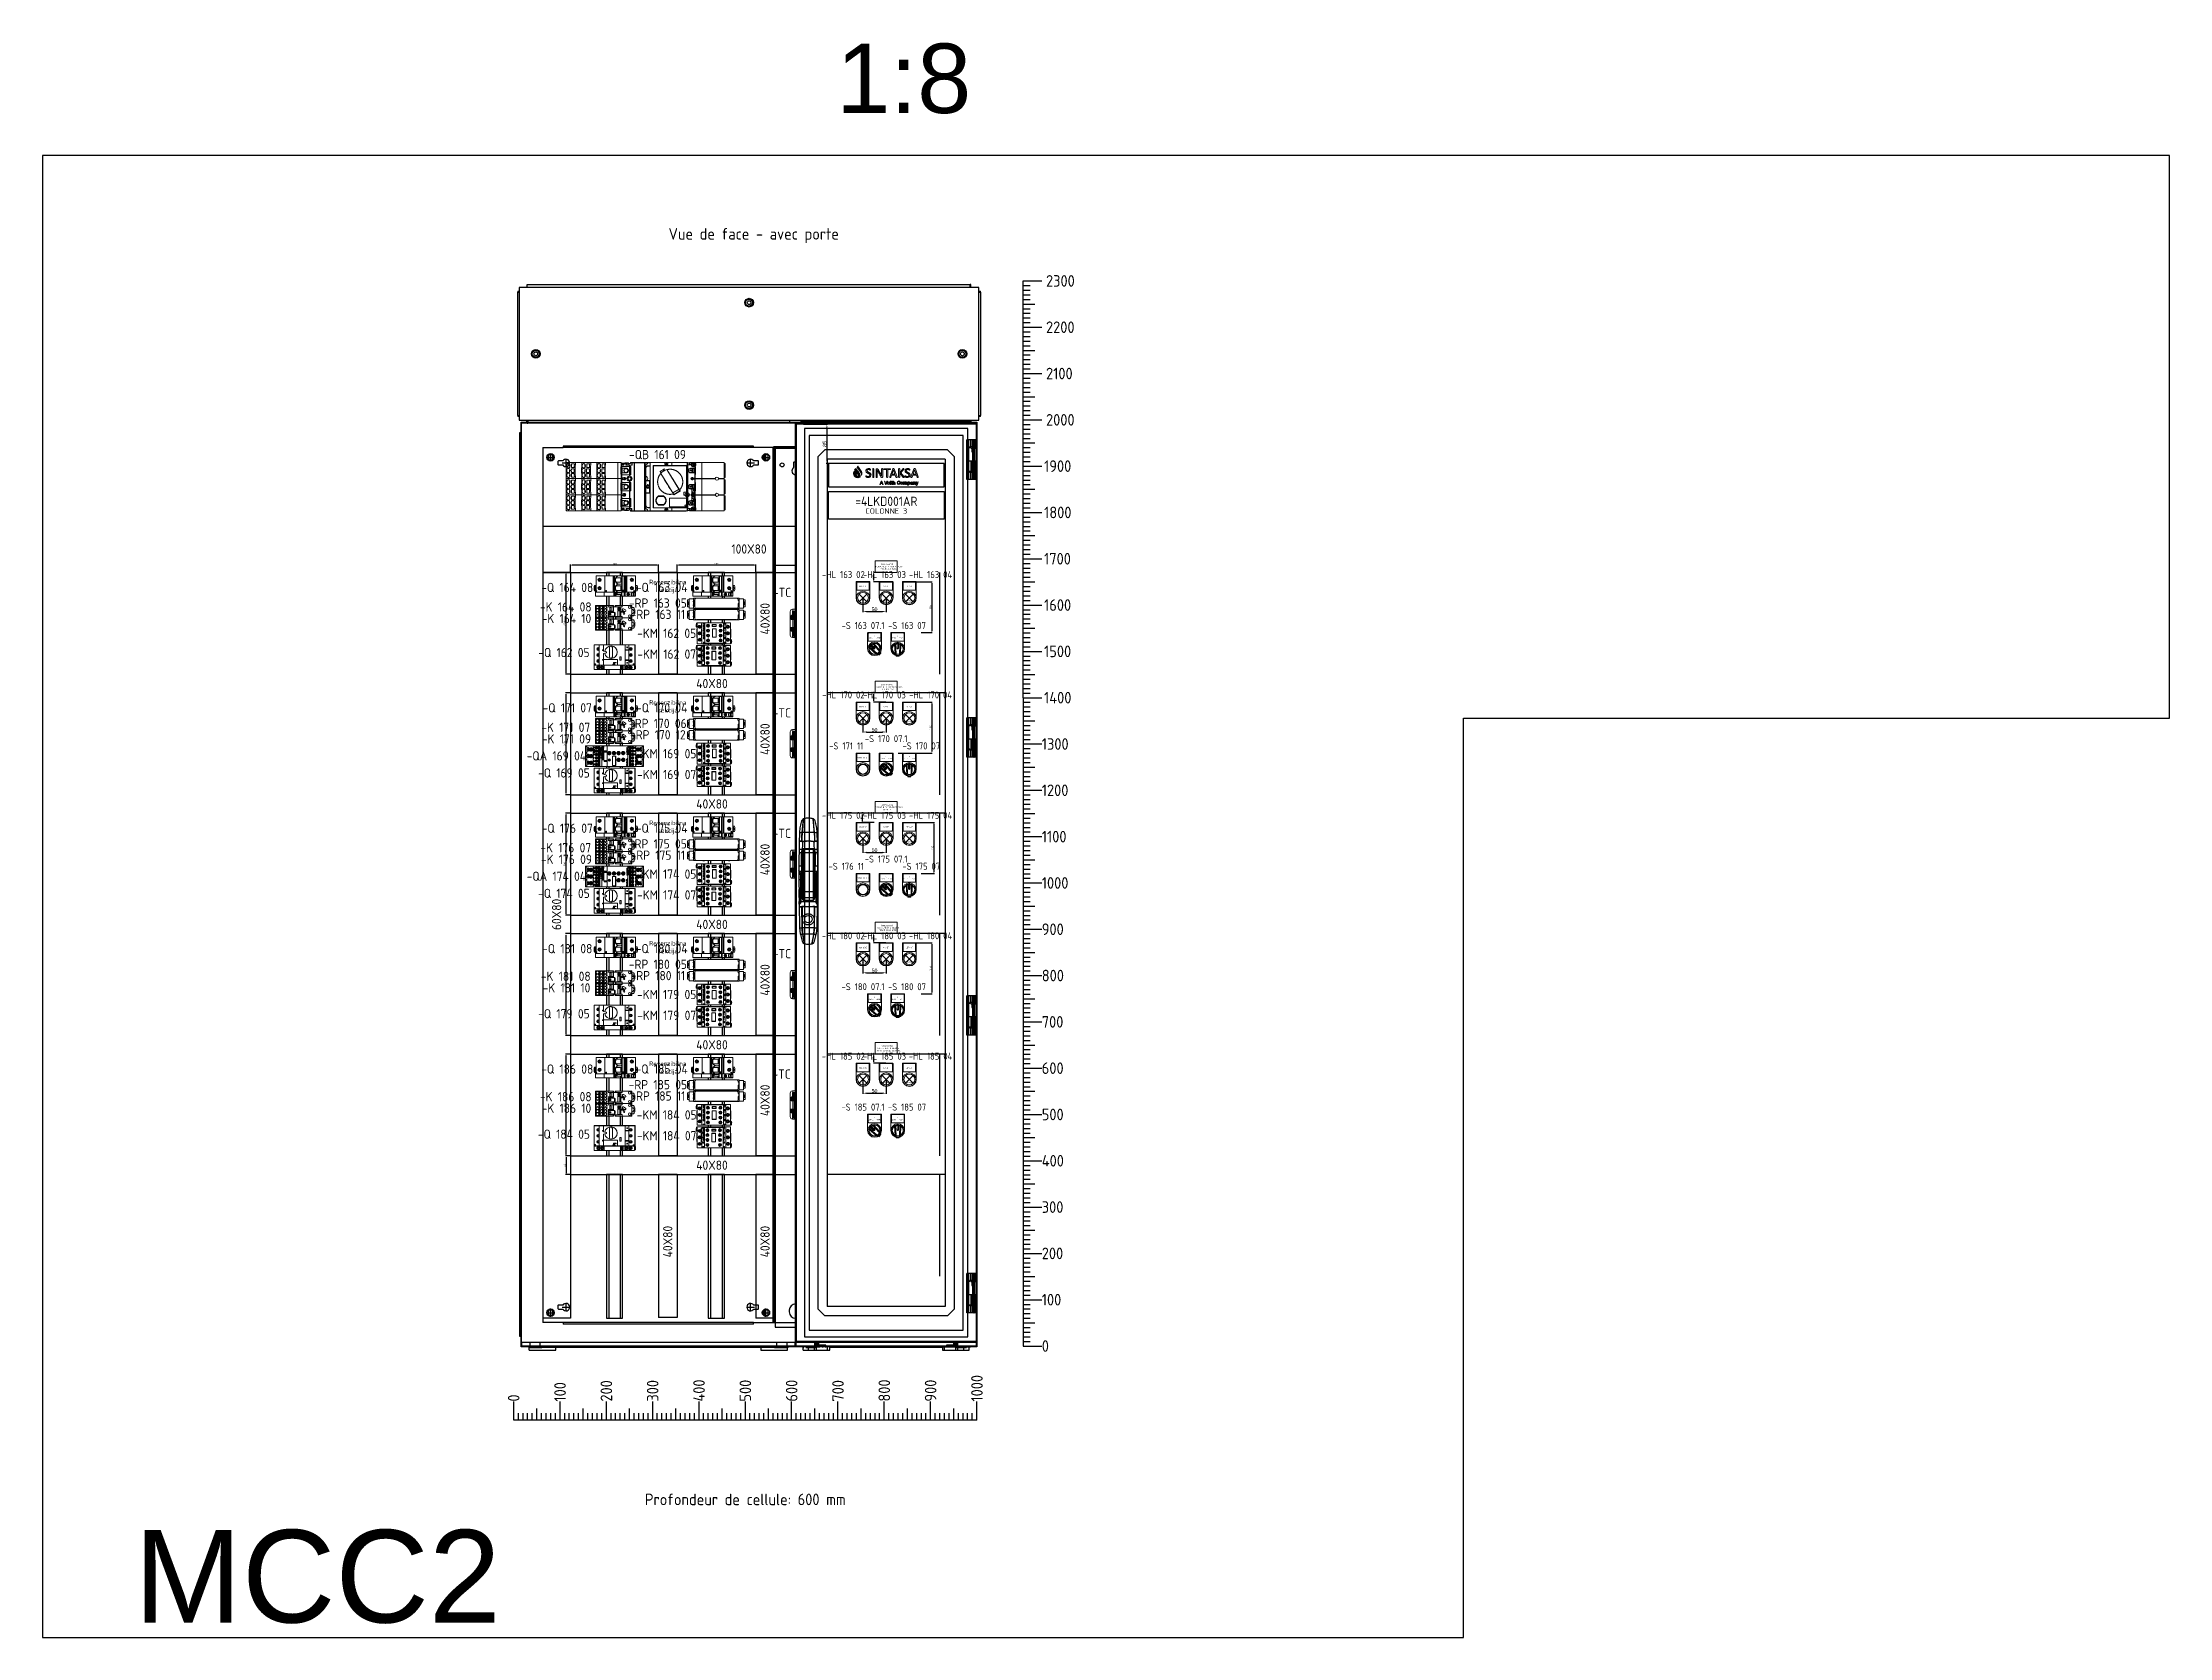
# Model space of a CAD drawing. Header units: millimetres. Extents: x 0 to 69574, y -5 to 41746.
# Drawn here: x 37984 to 42576, y 26140 to 29584 of the extents above; entities that cross this region are included whole.
import ezdxf
from ezdxf.enums import TextEntityAlignment as Align

# ---------------------------------------------------------------- set-up
doc = ezdxf.new("R2010")
doc.units = ezdxf.units.MM
doc.set_wipeout_variables(frame=1)
doc.layers.add('! NO PLOT !', color=7, linetype='Continuous', true_color=0xff75dd, plot=False)
for name, color, linetype, lineweight in [('000-PI-Oprema', 30, 'Continuous', 5), ('000-SI-Oprema', 30, 'Continuous', 5), ('SI-ORMAR-Oprema', 30, 'Continuous', 5)]:
    doc.layers.add(name, color=color, linetype=linetype, lineweight=lineweight)
for name, color, linetype in [('000-PI-ORMAR', 2, 'Continuous'), ('000-PI_TEXT', 7, 'Continuous'), ('002-PI-Kabelska kanalica', 150, 'Continuous'), ('004-PI-DIN Šina', 3, 'Continuous'), ('AUT_7', 7, 'Continuous'), ('AUT_TEXT', 7, 'Continuous'), ('Layer 1', 7, 'Continuous')]:
    doc.layers.add(name, color=color, linetype=linetype)
doc.styles.add('PI0', font='isocpeur.ttf', dxfattribs={"width": 0.9})
doc.styles.get("Standard").update_dxf_attribs({"font": 'arial.ttf'})
doc.dimstyles.new('ISO-25', dxfattribs={"dimtxt": 4, "dimasz": 3, "dimexe": 1.25, "dimexo": 0.625, "dimtad": 1, "dimtxsty": 'Standard', "dimcen": 3, "dimadec": 0, "dimazin": 0, "dimtfac": 1, "dimtmove": 0, "dimatfit": 3, "dimfxl": 1, "dimarcsym": 0})
doc.dimstyles.new('ISO-25-lb', dxfattribs={"dimtxt": 8, "dimasz": 8, "dimexe": 1.25, "dimexo": 0.625, "dimtad": 1, "dimtxsty": 'Standard', "dimcen": 5, "dimadec": 0, "dimazin": 0, "dimtfac": 1, "dimtmove": 0, "dimatfit": 3, "dimfxl": 1, "dimarcsym": 0})

msp = doc.modelspace()

# ---------------------------------------------------------------- texts
at = {"layer": '! NO PLOT !', "style": 'PI0', "width": 0.9}
msp.add_text('Vue de face - avec porte', height=25, dxfattribs=at).set_placement((39519.753, 29166.792), align=Align.MIDDLE)
at = {"layer": '! NO PLOT !', "ltscale": 0.25, "attachment_point": 5}
for s, insert, char_height in [('1:8', (39843.678, 29505.33), 150), ('MCC2', (38577.926, 26270.425), 200)]:
    msp.add_mtext_dynamic_manual_height_columns(s, width=2618.94585, gutter_width=12.5, heights=[0], dxfattribs=dict(at, insert=insert, char_height=char_height))
at = {"layer": '! NO PLOT !', "char_height": 10, "width": 70.16793, "attachment_point": 5, "style": 'PI0'}
for insert in [(39334.172, 28408.785), (39334.172, 28148.785), (39334.172, 27888.785), (39334.172, 27628.785), (39334.172, 27368.785)]:
    msp.add_mtext('{\\fISOCPEUR|b0|i0|c238|p34;Reverzibilna sekcija}', dxfattribs=dict(at, insert=insert))
at = {"char_height": 20, "width": 16.78721, "attachment_point": 5, "rotation": 90, "style": 'PI0'}
for s, insert in [('{\\fISOCPEUR|b0|i0|c238|p34;40}X{\\fISOCPEUR|b0|i0|c238|p34;8}0', (39636.172, 28624.404)), ('{\\fISOCPEUR|b0|i0|c238|p34;4}0X{\\fISOCPEUR|b0|i0|c238|p34;8}0', (39544.172, 28339.404)), ('{\\fISOCPEUR|b0|i0|c238|p34;4}0X{\\fISOCPEUR|b0|i0|c238|p34;8}0', (39544.172, 28079.404)), ('{\\fISOCPEUR|b0|i0|c238|p34;4}0X{\\fISOCPEUR|b0|i0|c238|p34;8}0', (39544.172, 27819.404)), ('{\\fISOCPEUR|b0|i0|c238|p34;60}X{\\fISOCPEUR|b0|i0|c238|p34;8}0', (39094.172, 27700.904)), ('{\\fISOCPEUR|b0|i0|c238|p34;4}0X{\\fISOCPEUR|b0|i0|c238|p34;8}0', (39544.172, 27559.404)), ('{\\fISOCPEUR|b0|i0|c238|p34;4}0X{\\fISOCPEUR|b0|i0|c238|p34;8}0', (39544.172, 27299.404)), ('{\\fISOCPEUR|b0|i0|c238|p34;4}0X{\\fISOCPEUR|b0|i0|c238|p34;8}0', (39334.172, 26994.404)), ('{\\fISOCPEUR|b0|i0|c238|p34;4}0X{\\fISOCPEUR|b0|i0|c238|p34;8}0', (39544.172, 26994.404))]:
    msp.add_mtext(s, dxfattribs=dict(at, insert=insert))
at = {"char_height": 20, "width": 16.78721, "attachment_point": 5, "style": 'PI0'}
for s, insert in [('100X{\\fISOCPEUR|b0|i0|c238|p34;8}0', (39509.672, 28490.006)), ('{\\fISOCPEUR|b0|i0|c238|p34;40}X{\\fISOCPEUR|b0|i0|c238|p34;8}0', (39429.672, 28199.404)), ('{\\fISOCPEUR|b0|i0|c238|p34;40}X{\\fISOCPEUR|b0|i0|c238|p34;8}0', (39429.672, 27939.404)), ('{\\fISOCPEUR|b0|i0|c238|p34;40}X{\\fISOCPEUR|b0|i0|c238|p34;8}0', (39429.672, 27419.404)), ('{\\fISOCPEUR|b0|i0|c238|p34;40}X{\\fISOCPEUR|b0|i0|c238|p34;8}0', (39429.672, 27159.404))]:
    msp.add_mtext(s, dxfattribs=dict(at, insert=insert))
at = {"layer": '000-PI_TEXT', "style": 'PI0', "width": 0.9}
for s, p in [('-QB 161 09', (39312.044, 28693.918)), ('-TC 162 05', (39622.292, 28396.119)), ('-TC 169 05', (39622.292, 28136.119)), ('-TC 174 05', (39622.292, 27876.119)), ('-TC 179 05', (39622.292, 27616.119)), ('-TC 184 05', (39622.292, 27356.119))]:
    msp.add_text(s, height=20, dxfattribs=at).set_placement(p, align=Align.MIDDLE)
at = {"layer": 'AUT_TEXT', "style": 'PI0', "width": 0.9}
msp.add_text('Profondeur de cellule: 600 mm', height=25, dxfattribs=at).set_placement((39501.672, 26437.776), align=Align.MIDDLE)

# ---------------------------------------------------------------- blocks, each defined once
blk = doc.blocks.new('skala vodoravna 1000')
at = {"color": 7}
for p, q in [((46869, 36317.7), (46869, 36357.7)), ((46879, 36317.7), (46879, 36332.7)), ((46889, 36317.7), (46889, 36332.7)), ((46899, 36317.7), (46899, 36332.7)), ((46909, 36317.7), (46909, 36332.7)), ((46919, 36317.7), (46919, 36342.7)), ((46929, 36317.7), (46929, 36332.7)), ((46939, 36317.7), (46939, 36332.7)), ((46949, 36317.7), (46949, 36332.7)), ((46959, 36317.7), (46959, 36332.7)), ((46969, 36317.7), (46969, 36357.7)), ((46979, 36317.7), (46979, 36332.7)), ((46989, 36317.7), (46989, 36332.7)), ((46999, 36317.7), (46999, 36332.7)), ((47009, 36317.7), (47009, 36332.7)), ((47019, 36317.7), (47019, 36342.7)), ((47029, 36317.7), (47029, 36332.7)), ((47039, 36317.7), (47039, 36332.7)), ((47049, 36317.7), (47049, 36332.7)), ((47059, 36317.7), (47059, 36332.7)), ((47069, 36317.7), (47069, 36357.7)), ((47069, 36317.7), (47069, 36357.7)), ((47069, 36317.7), (47069, 36357.7)), ((47069, 36317.7), (47069, 36357.7)), ((47069, 36317.7), (47069, 36357.7)), ((47069, 36317.7), (47069, 36357.7)), ((47069, 36317.7), (47069, 36357.7)), ((47069, 36317.7), (47069, 36357.7)), ((47079, 36317.7), (47079, 36332.7)), ((47089, 36317.7), (47089, 36332.7)), ((47099, 36317.7), (47099, 36332.7)), ((47109, 36317.7), (47109, 36332.7)), ((47119, 36317.7), (47119, 36342.7)), ((47129, 36317.7), (47129, 36332.7)), ((47139, 36317.7), (47139, 36332.7)), ((47149, 36317.7), (47149, 36332.7)), ((47159, 36317.7), (47159, 36332.7)), ((47169, 36317.7), (47169, 36357.7)), ((47179, 36317.7), (47179, 36332.7)), ((47189, 36317.7), (47189, 36332.7)), ((47199, 36317.7), (47199, 36332.7)), ((47209, 36317.7), (47209, 36332.7)), ((47219, 36317.7), (47219, 36342.7)), ((47229, 36317.7), (47229, 36332.7)), ((47239, 36317.7), (47239, 36332.7)), ((47249, 36317.7), (47249, 36332.7)), ((47259, 36317.7), (47259, 36332.7)), ((47269, 36317.7), (47269, 36357.7)), ((47269, 36317.7), (47269, 36357.7)), ((47269, 36317.7), (47269, 36357.7)), ((47269, 36317.7), (47269, 36357.7)), ((47269, 36317.7), (47269, 36357.7)), ((47269, 36317.7), (47269, 36357.7)), ((47269, 36317.7), (47269, 36357.7)), ((47279, 36317.7), (47279, 36332.7)), ((47289, 36317.7), (47289, 36332.7)), ((47299, 36317.7), (47299, 36332.7)), ((47309, 36317.7), (47309, 36332.7)), ((47319, 36317.7), (47319, 36342.7)), ((47329, 36317.7), (47329, 36332.7)), ((47339, 36317.7), (47339, 36332.7)), ((47349, 36317.7), (47349, 36332.7)), ((47359, 36317.7), (47359, 36332.7)), ((47369, 36317.7), (47369, 36357.7)), ((47379, 36317.7), (47379, 36332.7)), ((47389, 36317.7), (47389, 36332.7)), ((47399, 36317.7), (47399, 36332.7)), ((47409, 36317.7), (47409, 36332.7)), ((47419, 36317.7), (47419, 36342.7)), ((47429, 36317.7), (47429, 36332.7)), ((47439, 36317.7), (47439, 36332.7)), ((47449, 36317.7), (47449, 36332.7)), ((47459, 36317.7), (47459, 36332.7)), ((47469, 36317.7), (47469, 36357.7)), ((47469, 36317.7), (47469, 36357.7)), ((47469, 36317.7), (47469, 36357.7)), ((47469, 36317.7), (47469, 36357.7)), ((47469, 36317.7), (47469, 36357.7)), ((47469, 36317.7), (47469, 36357.7)), ((47479, 36317.7), (47479, 36332.7)), ((47489, 36317.7), (47489, 36332.7)), ((47499, 36317.7), (47499, 36332.7)), ((47509, 36317.7), (47509, 36332.7)), ((47519, 36317.7), (47519, 36342.7)), ((47529, 36317.7), (47529, 36332.7)), ((47539, 36317.7), (47539, 36332.7)), ((47549, 36317.7), (47549, 36332.7)), ((47559, 36317.7), (47559, 36332.7)), ((47569, 36317.7), (47569, 36357.7)), ((47579, 36317.7), (47579, 36332.7)), ((47589, 36317.7), (47589, 36332.7)), ((47599, 36317.7), (47599, 36332.7)), ((47609, 36317.7), (47609, 36332.7)), ((47619, 36317.7), (47619, 36342.7)), ((47629, 36317.7), (47629, 36332.7)), ((47639, 36317.7), (47639, 36332.7)), ((47649, 36317.7), (47649, 36332.7)), ((47659, 36317.7), (47659, 36332.7)), ((47669, 36317.7), (47669, 36357.7)), ((47669, 36317.7), (47669, 36357.7)), ((47669, 36317.7), (47669, 36357.7)), ((47669, 36317.7), (47669, 36357.7)), ((47669, 36317.7), (47669, 36357.7)), ((47669, 36317.7), (47669, 36357.7)), ((47669, 36317.7), (47669, 36357.7)), ((47679, 36317.7), (47679, 36332.7)), ((47689, 36317.7), (47689, 36332.7)), ((47699, 36317.7), (47699, 36332.7)), ((47709, 36317.7), (47709, 36332.7)), ((47719, 36317.7), (47719, 36342.7)), ((47729, 36317.7), (47729, 36332.7)), ((47739, 36317.7), (47739, 36332.7)), ((47749, 36317.7), (47749, 36332.7)), ((47759, 36317.7), (47759, 36332.7)), ((47769, 36317.7), (47769, 36357.7)), ((47779, 36317.7), (47779, 36332.7)), ((47789, 36317.7), (47789, 36332.7)), ((47799, 36317.7), (47799, 36332.7)), ((47809, 36317.7), (47809, 36332.7)), ((47819, 36317.7), (47819, 36342.7)), ((47829, 36317.7), (47829, 36332.7)), ((47839, 36317.7), (47839, 36332.7)), ((47849, 36317.7), (47849, 36332.7)), ((47859, 36317.7), (47859, 36332.7)), ((47869, 36317.7), (47869, 36357.7)), ((47869, 36317.7), (47869, 36357.7)), ((47869, 36317.7), (47869, 36357.7)), ((47869, 36317.7), (47869, 36357.7)), ((47869, 36317.7), (47869, 36357.7)), ((47869, 36317.7), (47869, 36357.7)), ((47869, 36317.7), (47869, 36357.7)), ((47869, 36317.7), (47869, 36357.7)), ((47669, 36317.7), (46869, 36317.7)), ((47869, 36317.7), (47669, 36317.7))]:
    blk.add_line(p, q, dxfattribs=at)
at = {"color": 7, "style": 'PI0', "width": 0.9}
for s, p in [('0', (46869, 36357.7)), ('100', (46969, 36357.7)), ('200', (47069, 36357.7)), ('300', (47169, 36357.7)), ('400', (47269, 36357.7)), ('500', (47369, 36357.7)), ('600', (47469, 36357.7)), ('700', (47569, 36357.7)), ('800', (47669, 36357.7)), ('900', (47769, 36357.7)), ('1000', (47869, 36357.7))]:
    blk.add_text(s, height=25, rotation=90, dxfattribs=at).set_placement(p, align=Align.MIDDLE_LEFT)
blk = doc.blocks.new('*U691')
at = {"layer": '000-PI-ORMAR'}
for p, q in [((-19.3, 101.3), (-19.7, 86.2)), ((-19.1, 105.2), (-13.4, 105.2)), ((-13.4, 105.2), (-10.6, 134.6)), ((13.2, 105.2), (-13.2, 105.2)), ((-10.5, 134.6), (-10.9, 134.5)), ((10.9, 134.5), (10.5, 134.6)), ((13.4, 105.2), (10.6, 134.6)), ((13.4, 105.2), (19.1, 105.2)), ((19.7, 86.2), (19.3, 101.3)), ((-19.7, 86.2), (-20.5, 27.7)), ((-19.7, 86.2), (-20.1, 61)), ((-20.1, 61.9), (-17.3, 61.9)), ((-20.1, 61.8), (-14.7, 61.8)), ((-20, 69.3), (-12.7, 69.3)), ((-20, 69), (-17.3, 69)), ((-19.7, 87), (-14.2, 87)), ((-19.7, 86.2), (-12.5, 86.2)), ((-17.3, 69.3), (17.3, 69.3)), ((-17.3, 61.8), (17.3, 61.8)), ((-15, 32.8), (-13.4, 60.3)), ((-13.3, -35.1), (-14.7, 61.8)), ((-14.1, 86.2), (-14.2, 87)), ((-14, 85.3), (-14.1, 86.2)), ((-12.5, 86.2), (-13.4, 60.3)), ((-12.7, 69.3), (-12.6, 69.3)), ((-12.6, 69.3), (-12.6, -39.1)), ((-11.2, 85.1), (-12.5, 86.2)), ((-10.7, 70.5), (-10.7, -41)), ((-10.7, 70.5), (10.7, 70.5)), ((10.7, 70.5), (10.7, -41)), ((12.5, 86.2), (11.2, 85.1)), ((12, 85.8), (14, 85.3)), ((12.5, 86.2), (19.7, 86.2)), ((13.4, 60.3), (12.5, 86.2)), ((12.6, 69.3), (12.6, -39.1)), ((12.6, 69.3), (12.7, 69.3)), ((12.7, 69.3), (20, 69.3)), ((14.7, 61.8), (13.3, -35.1)), ((13.4, 60.3), (15, 32.8)), ((14, 85.3), (14.1, 86.2)), ((14.1, 86.2), (14.2, 87)), ((14.2, 87), (19.7, 87)), ((14.7, 61.8), (20.1, 61.8)), ((17.3, 69), (20, 69)), ((17.3, 61.9), (20.1, 61.9)), ((20.5, 27.7), (19.7, 86.2)), ((20.1, 60.6), (19.7, 86.2)), ((20.5, 27.7), (20.3, 48.5)), ((-20.4, 35.9), (-20.5, 27.7)), ((-20.5, 32.8), (-15, 32.8)), ((-20.5, 27.7), (-20.1, -55.1)), ((-17.2, 17.8), (-20.5, 23.4)), ((-17.2, 14.2), (-20.5, 17)), ((-17.2, 2.5), (-20.5, 2.6)), ((-19.8, 21.4), (19.8, 21.4)), ((-17.2, 17.8), (-17.2, -47.4)), ((-16.2, 2.4), (-16.5, 15.5)), ((-16.5, 15.5), (-16.5, -46.1)), ((-16.4, 10.5), (-16.5, 13)), ((-16.2, 2.4), (-16.5, 2.5)), ((-16.2, -35.1), (-16.2, 2.4)), ((15, 32.8), (20.5, 32.8)), ((16.5, 15.5), (16.2, 2.4)), ((16.5, 2.5), (16.2, 2.4)), ((16.2, 2.4), (16.2, -35.1)), ((16.5, 13), (16.4, 10.5)), ((16.5, 15.5), (16.5, -46.1)), ((20.5, 23.4), (17.2, 17.8)), ((17.2, 17.8), (17.2, -47.4)), ((20.5, 17), (17.2, 14.2)), ((20.5, 2.6), (17.2, 2.5)), ((20.1, -55.1), (20.5, 27.7)), ((-20.5, -18.2), (-20.4, -35.1)), ((-20.5, -22.5), (20.5, -22.5)), ((-20.4, -35.1), (-13.3, -35.1)), ((-20.2, -44.2), (-20.1, -55.1)), ((-20.2, -44.2), (20.2, -44.2)), ((-16.5, -46.1), (-16.4, -43.8)), ((-16.4, -43.8), (16.4, -43.8)), ((-16.2, -35.1), (16.2, -35.1)), ((-11.5, -22.7), (-11.5, -29.5)), ((-10.7, -41), (10.7, -41)), ((13.3, -35.1), (20.4, -35.1)), ((16.4, -43.8), (16.5, -46.1)), ((20.1, -55.1), (20.2, -44.2)), ((20.4, -35.1), (20.5, -18.2)), ((-20.2, -50.4), (-17.2, -47.4)), ((-20.1, -55.1), (20.1, -55.1)), ((-20.1, -55.1), (-19.2, -96.1)), ((-20.1, -55.7), (-14, -55.7)), ((-14, -55.7), (-13.9, -55.1)), ((-13.4, -100.7), (-14, -55.7)), ((-13.9, -55.1), (-13.7, -54.4)), ((13.4, -100.7), (14, -55.7)), ((13.9, -55.1), (13.7, -54.4)), ((14, -55.7), (13.9, -55.1)), ((14, -55.7), (20.1, -55.7)), ((17.2, -47.4), (20.2, -50.4)), ((19.2, -96.1), (20.1, -55.1)), ((-19, -100.7), (-13.4, -100.7)), ((-17.1, -114.8), (-12, -114.8)), ((13.1, -100.7), (-13.1, -100.7)), ((11.7, -114.8), (-11.7, -114.8)), ((-9.7, -134.8), (-8, -135.2)), ((-7.8, -135.2), (-8, -135.2)), ((7.8, -135.2), (8, -135.2)), ((8, -135.2), (9.7, -134.8)), ((12, -114.8), (17.1, -114.8)), ((13.4, -100.7), (19, -100.7))]:
    blk.add_line(p, q, dxfattribs=at)
for points in [[(-19.1, 105.2), (-19.2, 104.3), (-19.2, 103.3), (-19.3, 102.3), (-19.3, 101.3)], [(-14.4, 130.2), (-15.3, 127.2), (-16.1, 124.2), (-16.9, 121.1), (-17.5, 118), (-18.1, 114.8), (-18.5, 111.7), (-18.9, 108.5), (-19.1, 105.2)], [(-10.9, 134.5), (-11.6, 133.9), (-12.2, 133.2), (-12.8, 132.5), (-13.4, 131.8), (-13.9, 131), (-14.4, 130.2)], [(-14.2, 87), (-14.2, 90.3), (-14.2, 93.5), (-14, 96.6), (-13.9, 99.7), (-13.6, 102.7), (-13.4, 105.2)], [(10.5, 134.6), (8.3, 135.2), (6.2, 135.5), (4, 135.8), (1.7, 136), (-0.5, 136), (-2.8, 135.9), (-4.7, 135.7), (-6.7, 135.5), (-8.6, 135.1), (-10.5, 134.6)], [(14.4, 130.2), (13.7, 131.4), (12.9, 132.5), (12.3, 133.2), (11.6, 133.9), (10.9, 134.5)], [(14.2, 87), (14.2, 90.3), (14.2, 93.5), (14, 96.6), (13.9, 99.7), (13.6, 102.7), (13.4, 105.2)], [(19.1, 105.2), (18.9, 108.4), (18.5, 111.6), (18.1, 114.7), (17.5, 117.9), (16.9, 121), (16.2, 124.1), (15.3, 127.2), (14.4, 130.2)], [(19.3, 101.3), (19.3, 102.3), (19.2, 103.3), (19.2, 104.3), (19.1, 105.2)], [(-12.7, 69.3), (-13.2, 68.4), (-13.6, 67.5), (-14, 66.6), (-14.3, 65.6), (-14.5, 64.6), (-14.6, 63.5), (-14.7, 62.5), (-14.7, 61.8)], [(-14, 85.3), (-12.2, 85.8), (-12, 85.8)], [(-12.6, 69.3), (-12.5, 69.5), (-12.3, 69.7), (-12.2, 69.9), (-12, 70), (-11.8, 70.2), (-11.6, 70.3), (-11.4, 70.4), (-11.2, 70.4), (-11, 70.5), (-10.7, 70.5)], [(-12, 85.8), (-10.3, 86.1), (-8.4, 86.4), (-6.5, 86.7), (-4.5, 86.9), (-2.5, 87), (-0.5, 87), (1.5, 87), (3.6, 86.9), (5.7, 86.8), (7.8, 86.5), (9.9, 86.2), (12, 85.8), (12, 85.8)], [(11.2, 85.1), (8.8, 85.5), (6.3, 85.8), (3.8, 86), (1.3, 86.1), (-0.8, 86.1), (-2.8, 86), (-4.9, 85.9), (-7, 85.7), (-9.1, 85.4), (-11.2, 85.1)], [(10.7, 70.5), (11, 70.5), (11.2, 70.4), (11.4, 70.4), (11.6, 70.3), (11.8, 70.2), (12, 70), (12.2, 69.9), (12.3, 69.7), (12.5, 69.5), (12.6, 69.3)], [(14.7, 61.8), (14.7, 62.9), (14.6, 63.9), (14.4, 65), (14.1, 66), (13.8, 66.9), (13.4, 67.9), (13, 68.8), (12.7, 69.3)], [(-16.5, 15.5), (-16.5, 15.9), (-16.6, 16.3), (-16.7, 16.6), (-16.8, 17), (-16.9, 17.3), (-17.1, 17.6), (-17.2, 17.8)], [(17.2, 17.8), (17, 17.5), (16.9, 17.2), (16.7, 16.8), (16.6, 16.5), (16.6, 16.1), (16.5, 15.8), (16.5, 15.5)], [(-16.4, -43.8), (-16.4, -43.1), (-16.3, -42.4), (-16.3, -41.6), (-16.3, -40.7), (-16.3, -39.9), (-16.3, -38.9), (-16.3, -38), (-16.2, -37), (-16.2, -36), (-16.2, -35.1)], [(-13.3, -35.1), (-13.2, -36.2), (-13.1, -37.2), (-12.9, -38.2), (-12.6, -39.1)], [(-12.6, -39.1), (-12.4, -39.6), (-12.1, -40.1), (-12, -40.4), (-11.8, -40.6), (-11.5, -40.7), (-11.3, -40.9), (-11, -40.9), (-10.8, -41), (-10.7, -41)], [(10.7, -41), (11, -40.9), (11.2, -40.9), (11.4, -40.8), (11.6, -40.7), (11.8, -40.5), (12, -40.3), (12.3, -39.8), (12.6, -39.3), (12.6, -39.1)], [(12.6, -39.1), (12.9, -38.1), (13.1, -37.1), (13.2, -36), (13.3, -35.1)], [(16.2, -35.1), (16.2, -36.1), (16.2, -37.1), (16.3, -38.1), (16.3, -39), (16.3, -39.9), (16.3, -40.8), (16.3, -41.7), (16.3, -42.5), (16.4, -43.2), (16.4, -43.8)], [(-17.2, -47.4), (-17, -47.3), (-16.9, -47.1), (-16.7, -46.9), (-16.6, -46.7), (-16.6, -46.5), (-16.5, -46.3), (-16.5, -46.1)], [(-9.6, -55.1), (-9.9, -55), (-11.8, -54.7), (-13.7, -54.4)], [(8.9, -73.9), (9.6, -74.6), (10.3, -75.5), (10.9, -76.3), (11.4, -77.3), (11.9, -78.2), (12.2, -79.2), (12.5, -80.2), (12.6, -81.3), (12.7, -82.3), (12.6, -83.3), (12.5, -84.2), (12.3, -85.2), (12.1, -86.1), (11.7, -87), (11.3, -87.9), (10.9, -88.7), (10.3, -89.5), (9.7, -90.3), (9, -91), (8.3, -91.6), (7.5, -92.2), (6.6, -92.8), (5.7, -93.3), (4.8, -93.7), (3.7, -94), (2.7, -94.3), (1.6, -94.5), (0.5, -94.5), (-0.6, -94.5), (-1.7, -94.4), (-2.8, -94.3), (-3.8, -94), (-4.9, -93.6), (-5.9, -93.2), (-6.9, -92.6), (-7.8, -92), (-8.6, -91.3), (-9.4, -90.6), (-10.1, -89.7), (-10.8, -88.9), (-11.3, -88), (-11.7, -87), (-12.1, -86.1), (-12.4, -85.1), (-12.6, -84.1), (-12.7, -83.1), (-12.7, -82.1), (-12.6, -81.2), (-12.5, -80.2), (-12.2, -79.3), (-11.9, -78.4), (-11.6, -77.5), (-11.1, -76.7), (-10.6, -75.9), (-10, -75.1), (-9.4, -74.3), (-8.6, -73.6), (-7.8, -73), (-7, -72.4), (-6.1, -71.9), (-5.1, -71.4), (-4.1, -71), (-3.1, -70.7), (-2, -70.5), (-0.9, -70.4), (0.1, -70.4), (1.2, -70.4), (2.3, -70.6), (3.3, -70.8), (4.4, -71.1), (5.4, -71.5), (6.3, -72), (7.2, -72.5), (8.1, -73.2), (8.9, -73.9)], [(9.6, -55.1), (7.8, -55.3), (5.8, -55.5), (3.8, -55.6), (1.7, -55.7), (-0.4, -55.7), (-2.4, -55.6), (-4.3, -55.6), (-6.2, -55.4), (-8.1, -55.2), (-9.6, -55.1)], [(13.7, -54.4), (11.7, -54.8), (9.8, -55), (9.6, -55.1)], [(16.5, -46.1), (16.5, -46.3), (16.6, -46.5), (16.7, -46.8), (16.8, -47), (16.9, -47.1), (17.1, -47.3), (17.2, -47.4)], [(-19.2, -96.1), (-19.1, -98.4), (-19, -100.7)], [(-19, -100.7), (-18.8, -102.4), (-18.7, -104.2), (-18.5, -105.9), (-18.3, -107.6), (-18.1, -109.2), (-17.8, -110.9), (-17.6, -111.9), (-17.5, -112.9), (-17.3, -113.9), (-17.1, -114.8)], [(-17.1, -114.8), (-16.5, -117.9), (-15.7, -120.9), (-14.9, -123.8), (-14.1, -126.7), (-13.1, -129.6), (-12.1, -132.3)], [(-12, -114.8), (-12.4, -112.5), (-12.7, -110.1), (-13, -107.5), (-13.2, -104.8), (-13.4, -102.1), (-13.4, -100.7)], [(-12.1, -132.3), (-11.6, -133), (-11, -133.6), (-10.4, -134.2), (-9.7, -134.8)], [(-8, -135.2), (-10.5, -123.5), (-12, -114.8)], [(-7.8, -135.2), (-5.9, -135.6), (-4.1, -135.8), (-2.2, -135.9), (-0.2, -136), (1.7, -136), (3.7, -135.8), (5.8, -135.6), (7.8, -135.2)], [(8, -135.2), (10.5, -123.5), (12, -114.8)], [(9.7, -134.8), (10.4, -134.2), (11, -133.6), (11.6, -133), (12.1, -132.3)], [(12, -114.8), (12.4, -112.5), (12.7, -110.1), (13, -107.5), (13.2, -104.8), (13.4, -102.1), (13.4, -100.7)], [(12.1, -132.3), (13.1, -129.6), (14.1, -126.8), (14.9, -123.9), (15.7, -120.9), (16.5, -117.9), (17.1, -114.8)], [(17.1, -114.8), (17.4, -113.4), (17.6, -111.9), (17.9, -110.4), (18.1, -108.7), (18.4, -107), (18.6, -105.3), (18.7, -104.2), (18.8, -103), (18.9, -101.8), (19, -100.7)], [(19, -100.7), (19.1, -98.4), (19.2, -96.1)]]:
    blk.add_lwpolyline(points, dxfattribs=at)
blk.add_circle((0, -82.1), 8.15, dxfattribs=at)
for centre, major_axis, ratio, start_param, end_param in [((-7.5, 87.2), (0, 37), 0.175521, 1.061397, 1.596486), ((73, -135.2), (0, 546.8), 0.175521, 1.054802, 1.115623), ((-73, -135.2), (0, 546.8), 0.175521, -1.115623, -1.054802), ((7.5, 87.2), (0, 37), 0.175521, 4.6867, 5.221788), ((-7.5, 87.2), (0, 37), 0.175521, -4.6867, -4.66155), ((7.5, 87.2), (0, 37), 0.175521, 4.66155, 4.6867), ((-19.5, 12.8), (-3, 0), 0.71325, 3.261467, 3.839724), ((-19.5, 2.5), (-3, 0), 0.017452, 3.261467, 3.839724), ((19.5, 12.8), (-3, 0), 0.71325, 5.585054, 6.163311), ((19.5, 2.5), (-3, 0), 0.017452, -0.698132, -0.119874), ((137.5, -39.6), (0, 669.9), 0.225671, -4.689366, -4.621155), ((-137.5, -39.6), (0, 669.9), 0.225671, 4.621155, 4.689366), ((-5.9, -95.4), (0, 32.4), 0.225671, 1.735147, 2.215471), ((21.2, -9.1), (0, 180.2), 0.225671, -4.085045, -3.936826), ((-21.2, -9.1), (0, 180.2), 0.225671, 3.936826, 4.085045), ((5.9, -95.4), (0, 32.4), 0.225671, 4.067714, 4.548039)]:
    blk.add_ellipse(centre, major_axis=major_axis, ratio=ratio, start_param=start_param, end_param=end_param, dxfattribs=at)
blk = doc.blocks.new('A$C34f25ed7')
at = {"layer": '000-PI-ORMAR'}
blk.add_blockref('*U691', (-4, -1008.4), dxfattribs=at)
blk = doc.blocks.new('podloska')
at = {"layer": '000-PI-Oprema'}
for p, q in [((43278.7, 39063.5), (43278.7, 39097.9)), ((43279.2, 39098.4), (43308, 39098.4)), ((43280, 39080.9), (43280, 39096.6)), ((43281, 39097.6), (43306.2, 39097.6)), ((43281, 39079.9), (43306.2, 39079.9)), ((43307.2, 39080.9), (43307.2, 39096.6)), ((43308.5, 39063.5), (43308.5, 39097.9))]:
    blk.add_line(p, q, dxfattribs=at)
blk.add_circle((43293.6, 39063.5), 14.3, dxfattribs=at)
at = {"layer": '000-PI-Oprema', "ltscale": 0.25}
blk.add_circle((43293.6, 39063.5), 11.7, dxfattribs=at)
at = {"layer": '000-PI-Oprema'}
for centre, radius, start, end in [((43279.2, 39097.9), 0.5, 90, 179.9998), ((43281, 39096.6), 1, 90, 180.0001), ((43281, 39080.9), 1, 180, 270), ((43306.2, 39096.6), 1, 359.9999, 90), ((43306.2, 39080.9), 1, 270, 0), ((43308, 39097.9), 0.5, 0.0002, 90), ((43293.6, 39063.5), 14.9, 180, 0)]:
    blk.add_arc(centre, radius, start, end, dxfattribs=at)
blk = doc.blocks.new('*D712')
at = {"layer": '! NO PLOT !', "color": 0, "linetype": 'Continuous', "lineweight": -2, "ltscale": 0.25, "transparency": 16777216}
for p, q in [((39755.6, 27603.7), (39755.6, 27573.6)), ((39805.6, 27603.8), (39805.6, 27573.6)), ((39763.6, 27574.8), (39797.6, 27574.8))]:
    blk.add_line(p, q, dxfattribs=at)
at = {"layer": '! NO PLOT !', "color": 0, "ltscale": 0.25, "transparency": 16777216}
for points in [[(39763.6, 27576.2), (39763.6, 27573.5), (39755.6, 27574.8)], [(39797.6, 27576.2), (39797.6, 27573.5), (39805.6, 27574.8)]]:
    blk.add_solid(points, dxfattribs=at)
at = {"layer": 'Defpoints', "color": 0, "ltscale": 0.25, "transparency": 16777216}
for p in [(39755.6, 27604.4), (39805.6, 27604.5), (39805.6, 27574.8)]:
    blk.add_point(p, dxfattribs=at)
at = {"layer": '! NO PLOT !', "color": 0, "ltscale": 0.25, "transparency": 16777216, "insert": (39780.6, 27579.6), "char_height": 8, "attachment_point": 5}
blk.add_mtext('50', dxfattribs=at)
blk = doc.blocks.new('*D711')
at = {"layer": '! NO PLOT !', "color": 0, "lineweight": -2, "ltscale": 0.25, "transparency": 16777216}
for p, q in [((39856.4, 27639.4), (39905.3, 27639.4)), ((39904.1, 27636.4), (39904.1, 27532.4)), ((39881.3, 27529.4), (39905.3, 27529.4))]:
    blk.add_line(p, q, dxfattribs=at)
at = {"layer": '! NO PLOT !', "color": 0, "ltscale": 0.25, "transparency": 16777216}
for points in [[(39903.6, 27636.4), (39904.6, 27636.4), (39904.1, 27639.4)], [(39903.6, 27532.4), (39904.6, 27532.4), (39904.1, 27529.4)]]:
    blk.add_solid(points, dxfattribs=at)
at = {"layer": 'Defpoints', "color": 0, "ltscale": 0.25, "transparency": 16777216}
for p in [(39855.7, 27639.4), (39880.7, 27529.4), (39904.1, 27529.4)]:
    blk.add_point(p, dxfattribs=at)
at = {"layer": '! NO PLOT !', "color": 0, "ltscale": 0.25, "transparency": 16777216, "insert": (39901.4, 27584.4), "char_height": 4, "attachment_point": 5, "rotation": 90}
blk.add_mtext('110', dxfattribs=at)
blk = doc.blocks.new('*D713')
at = {"layer": '! NO PLOT !', "color": 0, "lineweight": -2, "ltscale": 0.25, "transparency": 16777216}
for p, q in [((39805.1, 27659.4), (39778.1, 27659.4)), ((39779.3, 27642.4), (39779.3, 27656.4)), ((39805.1, 27639.4), (39778.1, 27639.4))]:
    blk.add_line(p, q, dxfattribs=at)
at = {"layer": '! NO PLOT !', "color": 0, "ltscale": 0.25, "transparency": 16777216}
for points in [[(39778.8, 27656.4), (39779.8, 27656.4), (39779.3, 27659.4)], [(39778.8, 27642.4), (39779.8, 27642.4), (39779.3, 27639.4)]]:
    blk.add_solid(points, dxfattribs=at)
at = {"layer": 'Defpoints', "color": 0, "ltscale": 0.25, "transparency": 16777216}
for p in [(39779.3, 27659.4), (39805.7, 27659.4), (39805.7, 27639.4)]:
    blk.add_point(p, dxfattribs=at)
at = {"layer": '! NO PLOT !', "color": 0, "ltscale": 0.25, "transparency": 16777216, "insert": (39776.7, 27649.4), "char_height": 4, "attachment_point": 5, "rotation": 90}
blk.add_mtext('20', dxfattribs=at)
blk = doc.blocks.new('*D760')
at = {"layer": '! NO PLOT !', "color": 0, "linetype": 'Continuous', "lineweight": -2, "ltscale": 0.25, "transparency": 16777216}
for p, q in [((39755.6, 28383.7), (39755.6, 28353.6)), ((39805.6, 28383.8), (39805.6, 28353.6)), ((39763.6, 28354.8), (39797.6, 28354.8))]:
    blk.add_line(p, q, dxfattribs=at)
at = {"layer": '! NO PLOT !', "color": 0, "ltscale": 0.25, "transparency": 16777216}
for points in [[(39763.6, 28356.2), (39763.6, 28353.5), (39755.6, 28354.8)], [(39797.6, 28356.2), (39797.6, 28353.5), (39805.6, 28354.8)]]:
    blk.add_solid(points, dxfattribs=at)
at = {"layer": 'Defpoints', "color": 0, "ltscale": 0.25, "transparency": 16777216}
for p in [(39755.6, 28384.4), (39805.6, 28384.5), (39805.6, 28354.8)]:
    blk.add_point(p, dxfattribs=at)
at = {"layer": '! NO PLOT !', "color": 0, "ltscale": 0.25, "transparency": 16777216, "insert": (39780.6, 28359.6), "char_height": 8, "attachment_point": 5}
blk.add_mtext('50', dxfattribs=at)
blk = doc.blocks.new('*D761')
at = {"layer": '! NO PLOT !', "color": 0, "lineweight": -2, "ltscale": 0.25, "transparency": 16777216}
for p, q in [((39856.4, 28419.4), (39905.3, 28419.4)), ((39904.1, 28416.4), (39904.1, 28312.4)), ((39881.3, 28309.4), (39905.3, 28309.4))]:
    blk.add_line(p, q, dxfattribs=at)
at = {"layer": '! NO PLOT !', "color": 0, "ltscale": 0.25, "transparency": 16777216}
for points in [[(39903.6, 28416.4), (39904.6, 28416.4), (39904.1, 28419.4)], [(39903.6, 28312.4), (39904.6, 28312.4), (39904.1, 28309.4)]]:
    blk.add_solid(points, dxfattribs=at)
at = {"layer": 'Defpoints', "color": 0, "ltscale": 0.25, "transparency": 16777216}
for p in [(39855.7, 28419.4), (39880.7, 28309.4), (39904.1, 28309.4)]:
    blk.add_point(p, dxfattribs=at)
at = {"layer": '! NO PLOT !', "color": 0, "ltscale": 0.25, "transparency": 16777216, "insert": (39901.4, 28364.4), "char_height": 4, "attachment_point": 5, "rotation": 90}
blk.add_mtext('110', dxfattribs=at)
blk = doc.blocks.new('*D764')
at = {"layer": '! NO PLOT !', "color": 0, "lineweight": -2, "ltscale": 0.25, "transparency": 16777216}
for p, q in [((39805.1, 28439.4), (39778.1, 28439.4)), ((39779.3, 28422.4), (39779.3, 28436.4)), ((39805.1, 28419.4), (39778.1, 28419.4))]:
    blk.add_line(p, q, dxfattribs=at)
at = {"layer": '! NO PLOT !', "color": 0, "ltscale": 0.25, "transparency": 16777216}
for points in [[(39778.8, 28436.4), (39779.8, 28436.4), (39779.3, 28439.4)], [(39778.8, 28422.4), (39779.8, 28422.4), (39779.3, 28419.4)]]:
    blk.add_solid(points, dxfattribs=at)
at = {"layer": 'Defpoints', "color": 0, "ltscale": 0.25, "transparency": 16777216}
for p in [(39779.3, 28439.4), (39805.7, 28439.4), (39805.7, 28419.4)]:
    blk.add_point(p, dxfattribs=at)
at = {"layer": '! NO PLOT !', "color": 0, "ltscale": 0.25, "transparency": 16777216, "insert": (39776.7, 28429.4), "char_height": 4, "attachment_point": 5, "rotation": 90}
blk.add_mtext('20', dxfattribs=at)
blk = doc.blocks.new('*D795')
at = {"layer": '! NO PLOT !', "color": 0, "linetype": 'Continuous', "lineweight": -2, "ltscale": 0.25, "transparency": 16777216}
for p, q in [((39627.3, 28759.4), (39679, 28759.4)), ((39677.7, 28751.4), (39677.7, 28682.4)), ((39701.1, 28674.4), (39676.5, 28674.4))]:
    blk.add_line(p, q, dxfattribs=at)
at = {"layer": '! NO PLOT !', "color": 0, "ltscale": 0.25, "transparency": 16777216}
for points in [[(39676.4, 28751.4), (39679.1, 28751.4), (39677.7, 28759.4)], [(39676.4, 28682.4), (39679.1, 28682.4), (39677.7, 28674.4)]]:
    blk.add_solid(points, dxfattribs=at)
at = {"layer": 'Defpoints', "color": 0, "ltscale": 0.25, "transparency": 16777216}
for p in [(39626.7, 28759.4), (39677.7, 28674.4), (39701.7, 28674.4)]:
    blk.add_point(p, dxfattribs=at)
at = {"layer": '! NO PLOT !', "color": 0, "lineweight": 25, "ltscale": 0.25, "transparency": 16777216, "insert": (39673, 28716.9), "char_height": 8, "attachment_point": 5, "rotation": 90}
blk.add_mtext('85', dxfattribs=at)
blk = doc.blocks.new('*D807')
at = {"layer": '! NO PLOT !', "color": 0, "lineweight": -2, "ltscale": 0.25, "transparency": 16777216}
for p, q in [((39856.4, 28159.4), (39905.3, 28159.4)), ((39904.1, 28156.4), (39904.1, 28052.4)), ((39831.3, 28049.4), (39905.3, 28049.4))]:
    blk.add_line(p, q, dxfattribs=at)
at = {"layer": '! NO PLOT !', "color": 0, "ltscale": 0.25, "transparency": 16777216}
for points in [[(39903.6, 28156.4), (39904.6, 28156.4), (39904.1, 28159.4)], [(39903.6, 28052.4), (39904.6, 28052.4), (39904.1, 28049.4)]]:
    blk.add_solid(points, dxfattribs=at)
at = {"layer": 'Defpoints', "color": 0, "ltscale": 0.25, "transparency": 16777216}
for p in [(39855.7, 28159.4), (39830.7, 28049.4), (39904.1, 28049.4)]:
    blk.add_point(p, dxfattribs=at)
at = {"layer": '! NO PLOT !', "color": 0, "ltscale": 0.25, "transparency": 16777216, "insert": (39901.4, 28104.4), "char_height": 4, "attachment_point": 5, "rotation": 90}
blk.add_mtext('110', dxfattribs=at)
blk = doc.blocks.new('*D802')
at = {"layer": '! NO PLOT !', "color": 0, "lineweight": -2, "ltscale": 0.25, "transparency": 16777216}
for p, q in [((39856.4, 27899.4), (39909.9, 27899.4)), ((39908.6, 27896.4), (39908.6, 27792.4)), ((39881.3, 27789.4), (39909.9, 27789.4))]:
    blk.add_line(p, q, dxfattribs=at)
at = {"layer": '! NO PLOT !', "color": 0, "ltscale": 0.25, "transparency": 16777216}
for points in [[(39908.1, 27896.4), (39909.1, 27896.4), (39908.6, 27899.4)], [(39908.1, 27792.4), (39909.1, 27792.4), (39908.6, 27789.4)]]:
    blk.add_solid(points, dxfattribs=at)
at = {"layer": 'Defpoints', "color": 0, "ltscale": 0.25, "transparency": 16777216}
for p in [(39855.7, 27899.4), (39880.7, 27789.4), (39908.6, 27789.4)]:
    blk.add_point(p, dxfattribs=at)
at = {"layer": '! NO PLOT !', "color": 0, "ltscale": 0.25, "transparency": 16777216, "insert": (39906, 27844.4), "char_height": 4, "attachment_point": 5, "rotation": 90}
blk.add_mtext('110', dxfattribs=at)
blk = doc.blocks.new('*D803')
at = {"layer": '! NO PLOT !', "color": 0, "lineweight": -2, "ltscale": 0.25, "transparency": 16777216}
for p, q in [((39780, 27919.4), (39753.1, 27919.4)), ((39780, 27899.4), (39753.1, 27899.4)), ((39754.3, 27902.4), (39754.3, 27916.4))]:
    blk.add_line(p, q, dxfattribs=at)
at = {"layer": '! NO PLOT !', "color": 0, "ltscale": 0.25, "transparency": 16777216}
for points in [[(39753.8, 27916.4), (39754.8, 27916.4), (39754.3, 27919.4)], [(39753.8, 27902.4), (39754.8, 27902.4), (39754.3, 27899.4)]]:
    blk.add_solid(points, dxfattribs=at)
at = {"layer": 'Defpoints', "color": 0, "ltscale": 0.25, "transparency": 16777216}
for p in [(39754.3, 27919.4), (39780.7, 27919.4), (39780.7, 27899.4)]:
    blk.add_point(p, dxfattribs=at)
at = {"layer": '! NO PLOT !', "color": 0, "ltscale": 0.25, "transparency": 16777216, "insert": (39751.6, 27909.4), "char_height": 4, "attachment_point": 5, "rotation": 90}
blk.add_mtext('20', dxfattribs=at)
blk = doc.blocks.new('*D804')
at = {"layer": '! NO PLOT !', "color": 0, "linetype": 'Continuous', "lineweight": -2, "ltscale": 0.25, "transparency": 16777216}
for p, q in [((39755.6, 28123.7), (39755.6, 28093.6)), ((39805.6, 28123.8), (39805.6, 28093.6)), ((39763.6, 28094.8), (39797.6, 28094.8))]:
    blk.add_line(p, q, dxfattribs=at)
at = {"layer": '! NO PLOT !', "color": 0, "ltscale": 0.25, "transparency": 16777216}
for points in [[(39763.6, 28096.2), (39763.6, 28093.5), (39755.6, 28094.8)], [(39797.6, 28096.2), (39797.6, 28093.5), (39805.6, 28094.8)]]:
    blk.add_solid(points, dxfattribs=at)
at = {"layer": 'Defpoints', "color": 0, "ltscale": 0.25, "transparency": 16777216}
for p in [(39755.6, 28124.4), (39805.6, 28124.5), (39805.6, 28094.8)]:
    blk.add_point(p, dxfattribs=at)
at = {"layer": '! NO PLOT !', "color": 0, "ltscale": 0.25, "transparency": 16777216, "insert": (39780.6, 28099.6), "char_height": 8, "attachment_point": 5}
blk.add_mtext('50', dxfattribs=at)
blk = doc.blocks.new('*D805')
at = {"layer": '! NO PLOT !', "color": 0, "lineweight": -2, "ltscale": 0.25, "transparency": 16777216}
for p, q in [((39805.1, 28179.4), (39778.1, 28179.4)), ((39805.1, 28159.4), (39778.1, 28159.4)), ((39779.3, 28162.4), (39779.3, 28176.4))]:
    blk.add_line(p, q, dxfattribs=at)
at = {"layer": '! NO PLOT !', "color": 0, "ltscale": 0.25, "transparency": 16777216}
for points in [[(39778.8, 28176.4), (39779.8, 28176.4), (39779.3, 28179.4)], [(39778.8, 28162.4), (39779.8, 28162.4), (39779.3, 28159.4)]]:
    blk.add_solid(points, dxfattribs=at)
at = {"layer": 'Defpoints', "color": 0, "ltscale": 0.25, "transparency": 16777216}
for p in [(39779.3, 28179.4), (39805.7, 28179.4), (39805.7, 28159.4)]:
    blk.add_point(p, dxfattribs=at)
at = {"layer": '! NO PLOT !', "color": 0, "ltscale": 0.25, "transparency": 16777216, "insert": (39776.7, 28169.4), "char_height": 4, "attachment_point": 5, "rotation": 90}
blk.add_mtext('20', dxfattribs=at)
blk = doc.blocks.new('*D806')
at = {"layer": '! NO PLOT !', "color": 0, "linetype": 'Continuous', "lineweight": -2, "ltscale": 0.25, "transparency": 16777216}
for p, q in [((39755.6, 27863.7), (39755.6, 27833.6)), ((39763.6, 27834.8), (39797.6, 27834.8)), ((39805.6, 27863.8), (39805.6, 27833.6))]:
    blk.add_line(p, q, dxfattribs=at)
at = {"layer": '! NO PLOT !', "color": 0, "ltscale": 0.25, "transparency": 16777216}
for points in [[(39763.6, 27836.2), (39763.6, 27833.5), (39755.6, 27834.8)], [(39797.6, 27836.2), (39797.6, 27833.5), (39805.6, 27834.8)]]:
    blk.add_solid(points, dxfattribs=at)
at = {"layer": 'Defpoints', "color": 0, "ltscale": 0.25, "transparency": 16777216}
for p in [(39755.6, 27864.4), (39805.6, 27864.5), (39805.6, 27834.8)]:
    blk.add_point(p, dxfattribs=at)
at = {"layer": '! NO PLOT !', "color": 0, "ltscale": 0.25, "transparency": 16777216, "insert": (39780.6, 27839.6), "char_height": 8, "attachment_point": 5}
blk.add_mtext('50', dxfattribs=at)
blk = doc.blocks.new('SE_krov_300mm')
at = {"layer": '000-PI-ORMAR'}
for p, q in [((-488.75, 283.5), (-485, 283.5)), ((-488.75, 283.5), (-488.75, 16.5)), ((-488.5, 285), (-485, 285)), ((-488.5, 285), (-488.5, 283.5)), ((-486, 283.5), (-486, 285)), ((-485, 293.5), (-485, 6.5)), ((507, 293.5), (-485, 293.5)), ((-468, 300), (-444.5, 300)), ((-468, 299.5), (-468, 300)), ((-468, 293.5), (-468, 299.5)), ((-444.5, 300), (488.5, 300)), ((490, 300), (488.5, 300)), ((488.5, 293.5), (488.5, 300)), ((488.5, 299.5), (488.5, 293.5)), ((490, 293.5), (490, 300)), ((507, 6.5), (507, 293.5)), ((507, 285), (510.5, 285)), ((507, 283.5), (510.75, 283.5)), ((508, 283.5), (508, 285)), ((510.5, 283.5), (510.5, 285)), ((510.75, 283.5), (510.75, 16.5)), ((-488.75, 16.5), (-485, 16.5)), ((-488.5, 16.5), (-488.5, 15)), ((-485, 15), (-488.5, 15)), ((-486, 16.5), (-486, 15)), ((-485, 6.5), (507, 6.5)), ((-468, 6.5), (-468, 0)), ((-468, 0), (-466.5, 0)), ((-466.5, 0.5), (-466.5, 6.5)), ((-466.5, 6.5), (-466.5, 0)), ((466.5, 0), (-466.5, 0)), ((490, 0), (466.5, 0)), ((490, 6.5), (490, 0.5)), ((490, 0.5), (490, 0)), ((507, 16.5), (510.75, 16.5)), ((510.5, 15), (507, 15)), ((508, 16.5), (508, 15)), ((510.5, 15), (510.5, 16.5))]:
    blk.add_line(p, q, dxfattribs=at)
for centre, radius in [((11, 260.5), 9.36), ((11, 260.5), 7.5), ((11, 260.5), 4), ((-449.5, 150), 9.36), ((-449.5, 150), 9.36), ((-449.5, 150), 7.5), ((-449.5, 150), 4), ((471.5, 150), 9.36), ((471.5, 150), 9.36), ((471.5, 150), 7.5), ((471.5, 150), 4), ((11, 39.5), 9.36), ((11, 39.5), 7.5), ((11, 39.5), 4)]:
    blk.add_circle(centre, radius, dxfattribs=at)
blk = doc.blocks.new('skala_2300')
for p, q in [((0, 1400), (0, 2300)), ((0, 2300), (40, 2300)), ((0, 2290), (15, 2290)), ((0, 2280), (15, 2280)), ((0, 2270), (15, 2270)), ((0, 2260), (15, 2260)), ((0, 2250), (25, 2250)), ((0, 2240), (15, 2240)), ((0, 2230), (15, 2230)), ((0, 2220), (15, 2220)), ((0, 2210), (15, 2210)), ((0, 2200), (40, 2200)), ((0, 2190), (15, 2190)), ((0, 2180), (15, 2180)), ((0, 2170), (15, 2170)), ((0, 2160), (15, 2160)), ((0, 2150), (25, 2150)), ((0, 2140), (15, 2140)), ((0, 2130), (15, 2130)), ((0, 2120), (15, 2120)), ((0, 2110), (15, 2110)), ((0, 2100), (40, 2100)), ((0, 2090), (15, 2090)), ((0, 2080), (15, 2080)), ((0, 2070), (15, 2070)), ((0, 2060), (15, 2060)), ((0, 2050), (25, 2050)), ((0, 2040), (15, 2040)), ((0, 2030), (15, 2030)), ((0, 2020), (15, 2020)), ((0, 2010), (15, 2010)), ((0, 2000), (40, 2000)), ((0, 2000), (40, 2000)), ((0, 1990), (15, 1990)), ((0, 1980), (15, 1980)), ((0, 1970), (15, 1970)), ((0, 1960), (15, 1960)), ((0, 1950), (25, 1950)), ((0, 1940), (15, 1940)), ((0, 1930), (15, 1930)), ((0, 1920), (15, 1920)), ((0, 1910), (15, 1910)), ((0, 1900), (40, 1900)), ((0, 1890), (15, 1890)), ((0, 1880), (15, 1880)), ((0, 1870), (15, 1870)), ((0, 1860), (15, 1860)), ((0, 1850), (25, 1850)), ((0, 1840), (15, 1840)), ((0, 1830), (15, 1830)), ((0, 1820), (15, 1820)), ((0, 1810), (15, 1810)), ((0, 1800), (40, 1800)), ((0, 1790), (15, 1790)), ((0, 1780), (15, 1780)), ((0, 1770), (15, 1770)), ((0, 1760), (15, 1760)), ((0, 1750), (25, 1750)), ((0, 1740), (15, 1740)), ((0, 1730), (15, 1730)), ((0, 1720), (15, 1720)), ((0, 1710), (15, 1710)), ((0, 1700), (40, 1700)), ((0, 1690), (15, 1690)), ((0, 1680), (15, 1680)), ((0, 1670), (15, 1670)), ((0, 1660), (15, 1660)), ((0, 1650), (25, 1650)), ((0, 1640), (15, 1640)), ((0, 1630), (15, 1630)), ((0, 1620), (15, 1620)), ((0, 1610), (15, 1610)), ((0, 1600), (40, 1600)), ((0, 1590), (15, 1590)), ((0, 1580), (15, 1580)), ((0, 1570), (15, 1570)), ((0, 1560), (15, 1560)), ((0, 1550), (25, 1550)), ((0, 1540), (15, 1540)), ((0, 1530), (15, 1530)), ((0, 1520), (15, 1520)), ((0, 1510), (15, 1510)), ((0, 1500), (40, 1500)), ((0, 1490), (15, 1490)), ((0, 1480), (15, 1480)), ((0, 1470), (15, 1470)), ((0, 1460), (15, 1460)), ((0, 1450), (25, 1450)), ((0, 1440), (15, 1440)), ((0, 1430), (15, 1430)), ((0, 1420), (15, 1420)), ((0, 1410), (15, 1410)), ((0, 1400), (40, 1400)), ((0, 1400), (0, 540)), ((0, 1400), (40, 1400)), ((0, 1390), (15, 1390)), ((0, 1380), (15, 1380)), ((0, 1370), (15, 1370)), ((0, 1360), (15, 1360)), ((0, 1350), (25, 1350)), ((0, 1340), (15, 1340)), ((0, 1330), (15, 1330)), ((0, 1320), (15, 1320)), ((0, 1310), (15, 1310)), ((0, 1300), (40, 1300)), ((0, 1290), (15, 1290)), ((0, 1280), (15, 1280)), ((0, 1270), (15, 1270)), ((0, 1260), (15, 1260)), ((0, 1250), (25, 1250)), ((0, 1240), (15, 1240)), ((0, 1230), (15, 1230)), ((0, 1220), (15, 1220)), ((0, 1210), (15, 1210)), ((0, 1200), (40, 1200)), ((0, 1200), (40, 1200)), ((0, 1200), (40, 1200)), ((0, 1190), (15, 1190)), ((0, 1180), (15, 1180)), ((0, 1170), (15, 1170)), ((0, 1160), (15, 1160)), ((0, 1150), (25, 1150)), ((0, 1140), (15, 1140)), ((0, 1130), (15, 1130)), ((0, 1120), (15, 1120)), ((0, 1110), (15, 1110)), ((0, 1100), (40, 1100)), ((0, 1090), (15, 1090)), ((0, 1080), (15, 1080)), ((0, 1070), (15, 1070)), ((0, 1060), (15, 1060)), ((0, 1050), (25, 1050)), ((0, 1040), (15, 1040)), ((0, 1030), (15, 1030)), ((0, 1020), (15, 1020)), ((0, 1010), (15, 1010)), ((0, 1000), (40, 1000)), ((0, 1000), (40, 1000)), ((0, 1000), (40, 1000)), ((0, 1000), (40, 1000)), ((0, 990), (15, 990)), ((0, 980), (15, 980)), ((0, 970), (15, 970)), ((0, 960), (15, 960)), ((0, 950), (25, 950)), ((0, 940), (15, 940)), ((0, 930), (15, 930)), ((0, 920), (15, 920)), ((0, 910), (15, 910)), ((0, 900), (40, 900)), ((0, 890), (15, 890)), ((0, 880), (15, 880)), ((0, 870), (15, 870)), ((0, 860), (15, 860)), ((0, 850), (25, 850)), ((0, 840), (15, 840)), ((0, 830), (15, 830)), ((0, 820), (15, 820)), ((0, 810), (15, 810)), ((0, 800), (40, 800)), ((0, 800), (40, 800)), ((0, 800), (40, 800)), ((0, 800), (40, 800)), ((0, 800), (40, 800)), ((0, 790), (15, 790)), ((0, 780), (15, 780)), ((0, 770), (15, 770)), ((0, 760), (15, 760)), ((0, 750), (25, 750)), ((0, 740), (15, 740)), ((0, 730), (15, 730)), ((0, 720), (15, 720)), ((0, 710), (15, 710)), ((0, 700), (40, 700)), ((0, 690), (15, 690)), ((0, 680), (15, 680)), ((0, 670), (15, 670)), ((0, 660), (15, 660)), ((0, 650), (25, 650)), ((0, 640), (15, 640)), ((0, 630), (15, 630)), ((0, 620), (15, 620)), ((0, 610), (15, 610)), ((0, 600), (40, 600)), ((0, 600), (40, 600)), ((0, 600), (40, 600)), ((0, 600), (40, 600)), ((0, 600), (40, 600)), ((0, 600), (40, 600)), ((0, 590), (15, 590)), ((0, 580), (15, 580)), ((0, 570), (15, 570)), ((0, 560), (15, 560)), ((0, 550), (25, 550)), ((0, 540), (0, 0)), ((0, 540), (15, 540)), ((0, 530), (15, 530)), ((0, 520), (15, 520)), ((0, 510), (15, 510)), ((0, 500), (40, 500)), ((0, 490), (15, 490)), ((0, 480), (15, 480)), ((0, 470), (15, 470)), ((0, 460), (15, 460)), ((0, 450), (25, 450)), ((0, 440), (15, 440)), ((0, 430), (15, 430)), ((0, 420), (15, 420)), ((0, 410), (15, 410)), ((0, 400), (40, 400)), ((0, 400), (40, 400)), ((0, 400), (40, 400)), ((0, 400), (40, 400)), ((0, 400), (40, 400)), ((0, 400), (40, 400)), ((0, 400), (40, 400)), ((0, 390), (15, 390)), ((0, 380), (15, 380)), ((0, 370), (15, 370)), ((0, 360), (15, 360)), ((0, 350), (25, 350)), ((0, 340), (15, 340)), ((0, 330), (15, 330)), ((0, 320), (15, 320)), ((0, 310), (15, 310)), ((0, 300), (40, 300)), ((0, 290), (15, 290)), ((0, 280), (15, 280)), ((0, 270), (15, 270)), ((0, 260), (15, 260)), ((0, 250), (25, 250)), ((0, 240), (15, 240)), ((0, 230), (15, 230)), ((0, 220), (15, 220)), ((0, 210), (15, 210)), ((0, 200), (40, 200)), ((0, 200), (40, 200)), ((0, 200), (40, 200)), ((0, 200), (40, 200)), ((0, 200), (40, 200)), ((0, 200), (40, 200)), ((0, 200), (40, 200)), ((0, 200), (40, 200)), ((0, 190), (15, 190)), ((0, 180), (15, 180)), ((0, 170), (15, 170)), ((0, 160), (15, 160)), ((0, 150), (25, 150)), ((0, 140), (15, 140)), ((0, 130), (15, 130)), ((0, 120), (15, 120)), ((0, 110), (15, 110)), ((0, 100), (40, 100)), ((0, 90), (15, 90)), ((0, 80), (15, 80)), ((0, 70), (15, 70)), ((0, 60), (15, 60)), ((0, 50), (25, 50)), ((0, 40), (15, 40)), ((0, 30), (15, 30)), ((0, 20), (15, 20)), ((0, 10), (15, 10)), ((0, 0), (40, 0))]:
    blk.add_line(p, q)
at = {"style": 'PI0', "width": 0.9}
for s, p in [('2300', (49.2, 2300)), ('2200', (49.2, 2200)), ('2100', (49.2, 2100)), ('2000', (49.2, 2000)), ('1900', (45, 1900)), ('1800', (45, 1800)), ('1700', (45, 1700)), ('1600', (45, 1600)), ('1500', (45, 1500)), ('1400', (45, 1400)), ('1300', (40, 1300)), ('1200', (40, 1200)), ('1100', (40, 1100)), ('1000', (40, 1000)), ('900', (40, 900)), ('800', (40, 800)), ('700', (40, 700)), ('600', (40, 600)), ('500', (40, 500)), ('400', (40, 400)), ('300', (40, 300)), ('200', (40, 200)), ('100', (40, 100)), ('0', (40, 0))]:
    blk.add_text(s, height=25, dxfattribs=at).set_placement(p, align=Align.MIDDLE_LEFT)
blk = doc.blocks.new('spojnica')
at = {"layer": '! NO PLOT !', "transparency": 33554687}
for p, q in [((44763.5, 28809.4), (44763.5, 26919.4)), ((44764.5, 28808), (44768.5, 28808)), ((44768.5, 28808), (44768.5, 28811.5)), ((44768.5, 28811.5), (44768.5, 26919.4)), ((44768.5, 28808), (44856.5, 28808)), ((44856.5, 28808), (44856.5, 28811.5)), ((44856.5, 28811.5), (44856.5, 26919.4)), ((44856.5, 28808), (44860.5, 28808)), ((44861.5, 28809.4), (44861.5, 26919.4)), ((44808.3, 28776.5), (44808.3, 28765.8)), ((44815.7, 28777.5), (44809.3, 28777.5)), ((44816.7, 28765.8), (44816.7, 28776.5)), ((44799.1, 26946.4), (44799.1, 26942.4)), ((44825.9, 26946.4), (44825.9, 26942.4))]:
    blk.add_line(p, q, dxfattribs=at)
for points in [[(44763.5, 28809.4), (44763.5, 28809.2), (44763.6, 28809), (44763.7, 28808.8), (44763.8, 28808.6), (44764, 28808.4), (44764.2, 28808.2), (44764.4, 28808.1), (44764.5, 28808)], [(44765.5, 28809.4), (44765.5, 28809.3), (44765.5, 28809.2), (44765.6, 28809), (44765.7, 28808.9), (44765.8, 28808.8), (44765.9, 28808.7), (44766, 28808.6), (44766.2, 28808.5), (44766.4, 28808.4), (44766.6, 28808.3), (44766.8, 28808.3), (44767, 28808.2), (44767.2, 28808.1), (44767.5, 28808.1), (44767.7, 28808.1), (44768, 28808), (44768.2, 28808), (44768.5, 28808)], [(44856.5, 28808), (44856.8, 28808), (44857, 28808), (44857.3, 28808.1), (44857.5, 28808.1), (44857.8, 28808.1), (44858, 28808.2), (44858.2, 28808.3), (44858.4, 28808.3), (44858.6, 28808.4), (44858.8, 28808.5), (44859, 28808.6), (44859.1, 28808.7), (44859.2, 28808.8), (44859.3, 28808.9), (44859.4, 28809), (44859.4, 28809.2), (44859.5, 28809.3), (44859.5, 28809.4)], [(44860.5, 28808), (44860.7, 28808.2), (44861, 28808.3), (44861.1, 28808.5), (44861.3, 28808.7), (44861.4, 28808.9), (44861.5, 28809.1), (44861.5, 28809.3), (44861.5, 28809.4)]]:
    blk.add_lwpolyline(points, dxfattribs=at)
for centre in [(44783.5, 28771.5), (44841.5, 28771.5)]:
    blk.add_circle(centre, 4.2, dxfattribs=at)
for centre, radius, start, end in [((44812.5, 28758.5), 8, 125.2944, 54.7056), ((44807.3, 28765.8), 1, 305.2944, 0), ((44809.3, 28776.5), 1, 90, 180), ((44815.7, 28776.5), 1, 0, 90), ((44817.7, 28765.8), 1, 180, 234.7056), ((44812.5, 26946.4), 13.4, 0, 180), ((44812.5, 26942.4), 13.4, 180, 0)]:
    blk.add_arc(centre, radius, start, end, dxfattribs=at)
at = {"layer": '000-PI-ORMAR', "transparency": 33554687}
for p, q in [((44763.5, 28809.4), (44765.5, 28809.4)), ((44765.6, 28811.5), (44859.4, 28811.5)), ((44765.6, 28809.5), (44765.6, 28811.5)), ((44765.6, 28809.5), (44768.5, 28809.5)), ((44768.5, 28809.5), (44856.5, 28809.5)), ((44856.5, 28809.5), (44859.4, 28809.5)), ((44859.4, 28809.5), (44859.4, 28811.5)), ((44859.5, 28809.4), (44861.5, 28809.4)), ((44763.5, 26919.4), (44861.5, 26919.4)), ((44768.5, 26919.4), (44768.5, 26909.4)), ((44768.5, 26909.4), (44856.5, 26909.4)), ((44856.5, 26919.4), (44856.5, 26909.4))]:
    blk.add_line(p, q, dxfattribs=at)
at = {"layer": '000-PI-ORMAR', "ltscale": 0.25, "transparency": 33554687}
blk.add_line((44862, 26919.4), (44862, 26919.4), dxfattribs=at)
blk = doc.blocks.new('8606.000_montažna')
at = {"layer": '! NO PLOT !'}
for p, q in [((50700.4, 38419.5), (50700.4, 38436.3)), ((51165.4, 38419.5), (51165.4, 38436.3)), ((51182.4, 38449.4), (51182.4, 36559.4)), ((50692, 38427.9), (50708.8, 38427.9)), ((50695.4, 38431.9), (50695.4, 38423.9)), ((50704.4, 38423.9), (50704.4, 38431.9)), ((50706.4, 38433.2), (50706.4, 38422.6)), ((50716.2, 38419.1), (50716.2, 38412.7)), ((50726.9, 38420.1), (50717.2, 38420.1)), ((50717.2, 38411.7), (50726.9, 38411.7)), ((50725.3, 38415.9), (50742.1, 38415.9)), ((50733.7, 38407.5), (50733.7, 38424.3)), ((51123.7, 38415.9), (51140.5, 38415.9)), ((51132.1, 38407.5), (51132.1, 38424.3)), ((51148.6, 38420.1), (51138.9, 38420.1)), ((51138.9, 38411.7), (51148.6, 38411.7)), ((51149.6, 38412.7), (51149.6, 38419.1)), ((51157, 38427.9), (51173.8, 38427.9)), ((51159.4, 38433.2), (51159.4, 38422.6)), ((51161.4, 38431.9), (51161.4, 38423.9)), ((51170.4, 38423.9), (51170.4, 38431.9)), ((50733.7, 36584.5), (50733.7, 36601.3)), ((51132.1, 36584.5), (51132.1, 36601.3)), ((50692, 36580.9), (50708.8, 36580.9)), ((50695.4, 36584.9), (50695.4, 36576.9)), ((50700.4, 36572.5), (50700.4, 36589.3)), ((50704.4, 36576.9), (50704.4, 36584.9)), ((50706.4, 36586.2), (50706.4, 36575.6)), ((50716.2, 36596.1), (50716.2, 36589.7)), ((50726.9, 36597.1), (50717.2, 36597.1)), ((50717.2, 36588.7), (50726.9, 36588.7)), ((50725.3, 36592.9), (50742.1, 36592.9)), ((51123.7, 36592.9), (51140.5, 36592.9)), ((51148.6, 36597.1), (51138.9, 36597.1)), ((51138.9, 36588.7), (51148.6, 36588.7)), ((51149.6, 36589.7), (51149.6, 36596.1)), ((51157, 36580.9), (51173.8, 36580.9)), ((51159.4, 36586.2), (51159.4, 36575.6)), ((51161.4, 36584.9), (51161.4, 36576.9)), ((51165.4, 36572.5), (51165.4, 36589.3)), ((51170.4, 36576.9), (51170.4, 36584.9))]:
    blk.add_line(p, q, dxfattribs=at)
for centre in [(50700.4, 38427.9), (51165.4, 38427.9), (50700.4, 36580.9), (51165.4, 36580.9)]:
    blk.add_circle(centre, 8, dxfattribs=at)
for centre, radius, start, end in [((50699.9, 38427.9), 6, 41.4096, 138.5904), ((50699.9, 38427.9), 6, 221.4096, 318.5904), ((50717.2, 38419.1), 1, 90, 180), ((50717.2, 38412.7), 1, 180, 270), ((50733.7, 38415.9), 8, 211.6682, 148.3318), ((51132.1, 38415.9), 8, 31.6682, 328.3318), ((51148.6, 38419.1), 1, 0, 90), ((51148.6, 38412.7), 1, 270, 0), ((51165.9, 38427.9), 6, 41.4096, 138.5904), ((51165.9, 38427.9), 6, 221.4096, 318.5904), ((50733.7, 36592.9), 8, 211.6682, 148.3318), ((51132.1, 36592.9), 8, 31.6682, 328.3318), ((50699.9, 36580.9), 6, 41.4096, 138.5904), ((50699.9, 36580.9), 6, 221.4096, 318.5904), ((50717.2, 36596.1), 1, 90, 180), ((50717.2, 36589.7), 1, 180, 270), ((51148.6, 36596.1), 1, 0, 90), ((51148.6, 36589.7), 1, 270, 0), ((51165.9, 36580.9), 6, 41.4096, 138.5904), ((51165.9, 36580.9), 6, 221.4096, 318.5904)]:
    blk.add_arc(centre, radius, start, end, dxfattribs=at)
at = {"layer": '000-PI-ORMAR'}
for p, q in [((50683.4, 38449.4), (50727.4, 38449.4)), ((50683.4, 38449.4), (50683.4, 36559.4)), ((50727.4, 38452.4), (50727.4, 38449.4)), ((51138.4, 38452.4), (50727.4, 38452.4)), ((51138.4, 38449.4), (50727.4, 38449.4)), ((51138.4, 38449.4), (51138.4, 38452.4)), ((51182.4, 38449.4), (51138.4, 38449.4)), ((50727.4, 36559.4), (50683.4, 36559.4)), ((51138.4, 36559.4), (50727.4, 36559.4)), ((50727.4, 36559.4), (50727.4, 36556.4)), ((51138.4, 36556.4), (50727.4, 36556.4)), ((51138.4, 36559.4), (51182.4, 36559.4)), ((51138.4, 36556.4), (51138.4, 36559.4))]:
    blk.add_line(p, q, dxfattribs=at)
blk = doc.blocks.new('*U581')
at = {"layer": '004-PI-DIN Šina'}
blk.add_lwpolyline([(220, -17.5), (220, 17.5), (0, 17.5), (0, -17.5)], close=True, dxfattribs=at)
for points in [[(0, 12.5), (220, 12.5)], [(0, -12.5), (220, -12.5)]]:
    blk.add_lwpolyline(points, dxfattribs=at)
blk = doc.blocks.new('*U574')
at = {"layer": '002-PI-Kabelska kanalica'}
for p, q in [((-20, 791), (80, 791)), ((-20, -100), (-20, 791)), ((80, -100), (80, 791)), ((-20, -100), (80, -100))]:
    blk.add_line(p, q, dxfattribs=at)
blk = doc.blocks.new('*D1477')
at = {"layer": '! NO PLOT !', "color": 0, "lineweight": -2, "ltscale": 0.25, "transparency": 16777216}
for p, q in [((39124.2, 28440), (39124.2, 28456.2)), ((39311.2, 28455), (39127.2, 28455)), ((39314.2, 28440), (39314.2, 28456.2))]:
    blk.add_line(p, q, dxfattribs=at)
at = {"layer": '! NO PLOT !', "color": 0, "ltscale": 0.25, "transparency": 16777216}
for points in [[(39127.2, 28455.5), (39127.2, 28454.5), (39124.2, 28455)], [(39311.2, 28455.5), (39311.2, 28454.5), (39314.2, 28455)]]:
    blk.add_solid(points, dxfattribs=at)
at = {"layer": 'Defpoints', "color": 0, "ltscale": 0.25, "transparency": 16777216}
for p in [(39124.2, 28455), (39124.2, 28439.4), (39314.2, 28439.4)]:
    blk.add_point(p, dxfattribs=at)
at = {"layer": '! NO PLOT !', "color": 0, "ltscale": 0.25, "transparency": 16777216, "insert": (39219.2, 28457.6), "char_height": 4, "attachment_point": 5}
blk.add_mtext('190', dxfattribs=at)
blk = doc.blocks.new('*D1476')
at = {"layer": '! NO PLOT !', "color": 0, "lineweight": -2, "ltscale": 0.25, "transparency": 16777216}
for p, q in [((39104.8, 28439.4), (39115.8, 28439.4)), ((39114.5, 28222.4), (39114.5, 28436.4)), ((39123.5, 28219.4), (39113.3, 28219.4))]:
    blk.add_line(p, q, dxfattribs=at)
at = {"layer": '! NO PLOT !', "color": 0, "ltscale": 0.25, "transparency": 16777216}
for points in [[(39114, 28436.4), (39115, 28436.4), (39114.5, 28439.4)], [(39114, 28222.4), (39115, 28222.4), (39114.5, 28219.4)]]:
    blk.add_solid(points, dxfattribs=at)
at = {"layer": 'Defpoints', "color": 0, "ltscale": 0.25, "transparency": 16777216}
for p in [(39104.2, 28439.4), (39114.5, 28439.4), (39124.2, 28219.4)]:
    blk.add_point(p, dxfattribs=at)
at = {"layer": '! NO PLOT !', "color": 0, "ltscale": 0.25, "transparency": 16777216, "insert": (39111.8, 28329.4), "char_height": 4, "attachment_point": 5, "rotation": 90}
blk.add_mtext('220', dxfattribs=at)
blk = doc.blocks.new('*D1478')
at = {"layer": '! NO PLOT !', "color": 0, "lineweight": -2, "ltscale": 0.25, "transparency": 16777216}
for p, q in [((39123.5, 28179.4), (39113.3, 28179.4)), ((39114.5, 27962.4), (39114.5, 28176.4)), ((39123.5, 27959.4), (39113.3, 27959.4))]:
    blk.add_line(p, q, dxfattribs=at)
at = {"layer": '! NO PLOT !', "color": 0, "ltscale": 0.25, "transparency": 16777216}
for points in [[(39114, 28176.4), (39115, 28176.4), (39114.5, 28179.4)], [(39114, 27962.4), (39115, 27962.4), (39114.5, 27959.4)]]:
    blk.add_solid(points, dxfattribs=at)
at = {"layer": 'Defpoints', "color": 0, "ltscale": 0.25, "transparency": 16777216}
for p in [(39114.5, 28179.4), (39124.2, 28179.4), (39124.2, 27959.4)]:
    blk.add_point(p, dxfattribs=at)
at = {"layer": '! NO PLOT !', "color": 0, "ltscale": 0.25, "transparency": 16777216, "insert": (39111.8, 28069.4), "char_height": 4, "attachment_point": 5, "rotation": 90}
blk.add_mtext('220', dxfattribs=at)
blk = doc.blocks.new('*D1479')
at = {"layer": '! NO PLOT !', "color": 0, "lineweight": -2, "ltscale": 0.25, "transparency": 16777216}
for p, q in [((39123.5, 27919.4), (39113.3, 27919.4)), ((39114.5, 27702.4), (39114.5, 27916.4)), ((39123.5, 27699.4), (39113.3, 27699.4))]:
    blk.add_line(p, q, dxfattribs=at)
at = {"layer": '! NO PLOT !', "color": 0, "ltscale": 0.25, "transparency": 16777216}
for points in [[(39114, 27916.4), (39115, 27916.4), (39114.5, 27919.4)], [(39114, 27702.4), (39115, 27702.4), (39114.5, 27699.4)]]:
    blk.add_solid(points, dxfattribs=at)
at = {"layer": 'Defpoints', "color": 0, "ltscale": 0.25, "transparency": 16777216}
for p in [(39114.5, 27919.4), (39124.2, 27919.4), (39124.2, 27699.4)]:
    blk.add_point(p, dxfattribs=at)
at = {"layer": '! NO PLOT !', "color": 0, "ltscale": 0.25, "transparency": 16777216, "insert": (39111.8, 27809.4), "char_height": 4, "attachment_point": 5, "rotation": 90}
blk.add_mtext('220', dxfattribs=at)
blk = doc.blocks.new('*D1480')
at = {"layer": '! NO PLOT !', "color": 0, "lineweight": -2, "ltscale": 0.25, "transparency": 16777216}
for p, q in [((39123.5, 27659.4), (39113.3, 27659.4)), ((39114.5, 27442.4), (39114.5, 27656.4)), ((39123.5, 27439.4), (39113.3, 27439.4))]:
    blk.add_line(p, q, dxfattribs=at)
at = {"layer": '! NO PLOT !', "color": 0, "ltscale": 0.25, "transparency": 16777216}
for points in [[(39114, 27656.4), (39115, 27656.4), (39114.5, 27659.4)], [(39114, 27442.4), (39115, 27442.4), (39114.5, 27439.4)]]:
    blk.add_solid(points, dxfattribs=at)
at = {"layer": 'Defpoints', "color": 0, "ltscale": 0.25, "transparency": 16777216}
for p in [(39114.5, 27659.4), (39124.2, 27659.4), (39124.2, 27439.4)]:
    blk.add_point(p, dxfattribs=at)
at = {"layer": '! NO PLOT !', "color": 0, "ltscale": 0.25, "transparency": 16777216, "insert": (39111.8, 27549.4), "char_height": 4, "attachment_point": 5, "rotation": 90}
blk.add_mtext('220', dxfattribs=at)
blk = doc.blocks.new('*D1481')
at = {"layer": '! NO PLOT !', "color": 0, "lineweight": -2, "ltscale": 0.25, "transparency": 16777216}
for p, q in [((39123.5, 27399.4), (39113.3, 27399.4)), ((39114.5, 27182.4), (39114.5, 27396.4)), ((39123.5, 27179.4), (39113.3, 27179.4))]:
    blk.add_line(p, q, dxfattribs=at)
at = {"layer": '! NO PLOT !', "color": 0, "ltscale": 0.25, "transparency": 16777216}
for points in [[(39114, 27396.4), (39115, 27396.4), (39114.5, 27399.4)], [(39114, 27182.4), (39115, 27182.4), (39114.5, 27179.4)]]:
    blk.add_solid(points, dxfattribs=at)
at = {"layer": 'Defpoints', "color": 0, "ltscale": 0.25, "transparency": 16777216}
for p in [(39114.5, 27399.4), (39124.2, 27399.4), (39124.2, 27179.4)]:
    blk.add_point(p, dxfattribs=at)
at = {"layer": '! NO PLOT !', "color": 0, "ltscale": 0.25, "transparency": 16777216, "insert": (39111.8, 27289.4), "char_height": 4, "attachment_point": 5, "rotation": 90}
blk.add_mtext('220', dxfattribs=at)
blk = doc.blocks.new('*D1485')
at = {"layer": '! NO PLOT !', "color": 0, "lineweight": -2, "ltscale": 0.25, "transparency": 16777216}
for p, q in [((39123.5, 27179.4), (39113.3, 27179.4)), ((39123.5, 27139.4), (39113.3, 27139.4)), ((39114.5, 27176.4), (39114.5, 27142.4))]:
    blk.add_line(p, q, dxfattribs=at)
at = {"layer": '! NO PLOT !', "color": 0, "ltscale": 0.25, "transparency": 16777216}
for points in [[(39114, 27176.4), (39115, 27176.4), (39114.5, 27179.4)], [(39114, 27142.4), (39115, 27142.4), (39114.5, 27139.4)]]:
    blk.add_solid(points, dxfattribs=at)
at = {"layer": 'Defpoints', "color": 0, "ltscale": 0.25, "transparency": 16777216}
for p in [(39114.5, 27139.4), (39124.2, 27179.4), (39124.2, 27139.4)]:
    blk.add_point(p, dxfattribs=at)
at = {"layer": '! NO PLOT !', "color": 0, "ltscale": 0.25, "transparency": 16777216, "insert": (39111.8, 27159.4), "char_height": 4, "attachment_point": 5, "rotation": 90}
blk.add_mtext('40', dxfattribs=at)
blk = doc.blocks.new('*U1408')
at = {"layer": '002-PI-Kabelska kanalica'}
for p, q in [((-20, 1510), (40, 1510)), ((-20, -100), (-20, 1510)), ((40, -100), (40, 1510)), ((-20, -100), (40, -100))]:
    blk.add_line(p, q, dxfattribs=at)
blk = doc.blocks.new('F60-47290126')
blk.add_wipeout([(46615.1, 36167.9), (46650.8, 36167.9), (46650.8, 36078.4), (46615.1, 36078.4)]).dxf.layer = '000-PI-Oprema'
at = {"layer": '000-PI-Oprema'}
for p, q in [((46615.1, 36167.9), (46615.1, 36167.9)), ((46615.1, 36167.9), (46650.8, 36167.9)), ((46615.1, 36145.6), (46615.1, 36167.9)), ((46615.1, 36145.3), (46615.1, 36145.6)), ((46615.1, 36145.6), (46650.8, 36145.6)), ((46615.1, 36144.4), (46615.1, 36145.3)), ((46615.1, 36101.8), (46615.1, 36144.4)), ((46615.1, 36142.3), (46650.8, 36142.3)), ((46615.1, 36141), (46627.4, 36141)), ((46615.1, 36140.9), (46650.8, 36140.9)), ((46618, 36167.9), (46618, 36167.9)), ((46618, 36167.9), (46618, 36167.9)), ((46626.7, 36131.2), (46626.7, 36140.7)), ((46626.7, 36140.7), (46631.1, 36140.7)), ((46626.7, 36140.7), (46626.7, 36140.7)), ((46627.4, 36180), (46627.4, 36180)), ((46638.6, 36180), (46627.4, 36180)), ((46627.4, 36167.9), (46627.4, 36180)), ((46627.4, 36167.9), (46627.4, 36167.9)), ((46627.4, 36142.3), (46638.6, 36142.3)), ((46627.4, 36141), (46627.4, 36142.3)), ((46627.4, 36141.1), (46638.6, 36141.1)), ((46627.4, 36141), (46627.4, 36141)), ((46638.6, 36141), (46627.4, 36141)), ((46627.4, 36141), (46627.4, 36137.8)), ((46630.3, 36139.8), (46627.5, 36139.8)), ((46627.5, 36139.8), (46627.9, 36139.4)), ((46627.5, 36132), (46627.5, 36139.8)), ((46627.9, 36139.4), (46629.9, 36139.4)), ((46628, 36132.5), (46628, 36139.4)), ((46628, 36139.4), (46628, 36139.4)), ((46628.2, 36167.9), (46628.2, 36167.9)), ((46628.2, 36167.9), (46628.2, 36167.9)), ((46629.1, 36139.4), (46629.8, 36138.6)), ((46629.1, 36139.4), (46629.1, 36139.4)), ((46636.7, 36176.8), (46629.2, 36176.8)), ((46629.2, 36176.8), (46629.2, 36176.8)), ((46629.2, 36176.8), (46629.2, 36175.3)), ((46629.2, 36175.3), (46629.2, 36175.3)), ((46629.2, 36175.3), (46630, 36175.3)), ((46629.8, 36139.4), (46629.8, 36132.5)), ((46629.8, 36139.4), (46629.8, 36139.4)), ((46629.9, 36139.4), (46630.3, 36139.8)), ((46630, 36175.3), (46630, 36175.3)), ((46630, 36175.3), (46630, 36172.8)), ((46630, 36172.8), (46630, 36172.8)), ((46630.3, 36139.8), (46630.3, 36132)), ((46631.1, 36140.7), (46631.1, 36131.2)), ((46631.1, 36140.7), (46631.1, 36140.7)), ((46633.3, 36167.9), (46633.3, 36167.9)), ((46636, 36172.8), (46636, 36175.3)), ((46636, 36175.3), (46636, 36175.3)), ((46636, 36175.3), (46636.7, 36175.3)), ((46636, 36172.8), (46636, 36172.8)), ((46636.7, 36175.3), (46636.7, 36176.8)), ((46636.7, 36176.8), (46636.7, 36176.8)), ((46636.7, 36175.3), (46636.7, 36175.3)), ((46637.4, 36167.9), (46637.4, 36167.9)), ((46638.6, 36180), (46638.6, 36180)), ((46638.6, 36180), (46638.6, 36168.6)), ((46638.6, 36168.6), (46638.6, 36167.9)), ((46638.6, 36167.9), (46638.6, 36167.9)), ((46638.6, 36142.3), (46638.6, 36141)), ((46638.6, 36141), (46638.6, 36141)), ((46638.6, 36141), (46650.8, 36141)), ((46638.6, 36141), (46638.6, 36137.8)), ((46650.8, 36167.9), (46650.8, 36167.9)), ((46650.8, 36145.6), (46650.8, 36167.9)), ((46650.8, 36145.3), (46650.8, 36145.6)), ((46650.8, 36144.4), (46650.8, 36145.3)), ((46650.8, 36101.8), (46650.8, 36144.4)), ((46615.1, 36129.1), (46615.1, 36129.1)), ((46616.1, 36129.1), (46615.1, 36129.1)), ((46615.1, 36117.1), (46615.1, 36117.1)), ((46615.1, 36117.1), (46616.1, 36117.1)), ((46615.1, 36105.3), (46650.8, 36105.3)), ((46615.1, 36105.2), (46627.4, 36105.2)), ((46615.1, 36103.9), (46650.8, 36103.9)), ((46615.1, 36101.8), (46650.8, 36101.8)), ((46615.1, 36100.9), (46615.1, 36101.8)), ((46615.1, 36100.6), (46615.1, 36100.9)), ((46615.1, 36100.9), (46650.8, 36100.9)), ((46615.1, 36100.6), (46615.1, 36078.4)), ((46615.1, 36100.6), (46650.8, 36100.6)), ((46615.2, 36129.1), (46615.2, 36117.1)), ((46615.2, 36129.1), (46615.2, 36117.1)), ((46615.2, 36129.1), (46615.2, 36117.1)), ((46615.2, 36129.1), (46615.2, 36117.1)), ((46616.1, 36117.1), (46616.1, 36129.1)), ((46616.1, 36117.1), (46616.1, 36129.1)), ((46616.1, 36117.1), (46616.1, 36129.1)), ((46616.1, 36117.1), (46616.1, 36129.1)), ((46616.1, 36117.1), (46616.1, 36129.1)), ((46616.1, 36119.9), (46616.1, 36120)), ((46616.1, 36120), (46616.2, 36120)), ((46616.1, 36119.8), (46616.1, 36119.9)), ((46616.1, 36119.9), (46616.1, 36119.9)), ((46616.1, 36119.7), (46616.1, 36119.8)), ((46616.1, 36119.6), (46616.1, 36119.7)), ((46616.1, 36119.7), (46616.1, 36119.7)), ((46616.2, 36119.5), (46616.1, 36119.6)), ((46616.1, 36117.8), (46616.2, 36117.9)), ((46616.1, 36117.7), (46616.1, 36117.8)), ((46616.1, 36117.8), (46616.1, 36117.8)), ((46616.1, 36117.6), (46616.1, 36117.7)), ((46616.1, 36117.5), (46616.1, 36117.6)), ((46616.1, 36117.6), (46616.1, 36117.6)), ((46616.1, 36117.4), (46616.1, 36117.5)), ((46616.2, 36117.4), (46616.1, 36117.4)), ((46616.1, 36115.8), (46616.1, 36115.9)), ((46616.1, 36115.9), (46616.2, 36115.9)), ((46616.1, 36115.7), (46616.1, 36115.8)), ((46616.1, 36115.8), (46616.1, 36115.8)), ((46616.1, 36115.6), (46616.1, 36115.7)), ((46616.1, 36115.7), (46616.1, 36115.7)), ((46616.1, 36115.7), (46616.1, 36115.7)), ((46616.2, 36115.5), (46616.1, 36115.6)), ((46616.1, 36115.6), (46616.1, 36115.6)), ((46616.1, 36114.7), (46616.1, 36114.8)), ((46616.1, 36114.8), (46616.1, 36114.8)), ((46616.1, 36114.8), (46616.2, 36114.8)), ((46616.1, 36114.6), (46616.1, 36114.7)), ((46616.1, 36114.7), (46616.1, 36114.7)), ((46616.1, 36114.7), (46616.1, 36114.7)), ((46616.2, 36114.5), (46616.1, 36114.6)), ((46616.1, 36114.6), (46616.1, 36114.6)), ((46616.1, 36114.6), (46616.1, 36114.6)), ((46616.1, 36112.4), (46616.2, 36112.5)), ((46616.1, 36112.3), (46616.1, 36112.4)), ((46616.1, 36112.4), (46616.1, 36112.4)), ((46616.1, 36112.2), (46616.1, 36112.3)), ((46616.1, 36112.1), (46616.1, 36112.2)), ((46616.1, 36112.2), (46616.1, 36112.2)), ((46616.2, 36112), (46616.1, 36112.1)), ((46616.1, 36110.7), (46616.2, 36110.8)), ((46616.1, 36110.6), (46616.1, 36110.7)), ((46616.1, 36110.5), (46616.1, 36110.6)), ((46616.1, 36110.6), (46616.1, 36110.6)), ((46616.1, 36110.4), (46616.1, 36110.5)), ((46616.1, 36110.5), (46616.1, 36110.5)), ((46616.1, 36110.3), (46616.1, 36110.4)), ((46616.2, 36110.3), (46616.1, 36110.3)), ((46616.1, 36108.4), (46616.1, 36108.5)), ((46616.1, 36108.5), (46616.2, 36108.5)), ((46616.1, 36108.3), (46616.1, 36108.4)), ((46616.1, 36108.2), (46616.1, 36108.3)), ((46616.1, 36108.3), (46616.1, 36108.3)), ((46616.2, 36108.1), (46616.1, 36108.2)), ((46616.1, 36108.2), (46616.1, 36108.2)), ((46616.1, 36106.6), (46616.1, 36106.6)), ((46616.1, 36106.6), (46616.1, 36106.5)), ((46616.1, 36106.5), (46616.1, 36106.5)), ((46616.1, 36106.5), (46616.1, 36106.4)), ((46616.1, 36106.4), (46616.1, 36106.4)), ((46616.1, 36106.4), (46616.1, 36106.3)), ((46616.1, 36106.3), (46616.1, 36106.3)), ((46616.1, 36106.3), (46616.1, 36106.3)), ((46616.1, 36106.3), (46616.1, 36106.2)), ((46616.1, 36106.2), (46616.1, 36106.2)), ((46616.1, 36106.2), (46616.1, 36106.1)), ((46616.1, 36106.1), (46616.1, 36106.1)), ((46616.2, 36104), (46616.1, 36103.9)), ((46616.1, 36103.9), (46616.1, 36103.8)), ((46616.1, 36103.8), (46616.1, 36103.7)), ((46616.1, 36103.7), (46616.1, 36103.6)), ((46616.1, 36103.6), (46616.1, 36103.5)), ((46616.1, 36103.5), (46616.1, 36103.5)), ((46616.1, 36103.5), (46616.1, 36103.4)), ((46616.1, 36103.4), (46616.1, 36103.3)), ((46616.1, 36103.3), (46616.1, 36103.2)), ((46616.1, 36103.2), (46616.1, 36103.1)), ((46616.1, 36103.1), (46616.1, 36103.1)), ((46616.1, 36103.1), (46616.1, 36103)), ((46616.1, 36103), (46616.1, 36102.9)), ((46616.1, 36102.9), (46616.1, 36102.8)), ((46616.1, 36102.8), (46616.2, 36102.8)), ((46616.1, 36102.8), (46616.1, 36102.8)), ((46616.2, 36120.3), (46616.3, 36120.3)), ((46616.2, 36120.2), (46616.2, 36120.3)), ((46616.2, 36120.3), (46616.2, 36120.3)), ((46616.2, 36120.3), (46616.2, 36120.3)), ((46616.2, 36120.1), (46616.2, 36120.2)), ((46616.2, 36120.2), (46616.2, 36120.2)), ((46616.2, 36120.2), (46616.2, 36120.2)), ((46616.2, 36120), (46616.2, 36120.1)), ((46616.2, 36120.1), (46616.2, 36120.1)), ((46616.2, 36120), (46616.2, 36120)), ((46616.2, 36119.4), (46616.2, 36119.5)), ((46616.2, 36119.5), (46616.2, 36119.5)), ((46616.2, 36119.3), (46616.2, 36119.4)), ((46616.3, 36119.2), (46616.2, 36119.3)), ((46616.2, 36119.3), (46616.2, 36119.3)), ((46616.2, 36118), (46616.2, 36118.1)), ((46616.2, 36118.1), (46616.3, 36118.1)), ((46616.2, 36117.9), (46616.2, 36118)), ((46616.2, 36118), (46616.2, 36118)), ((46616.2, 36117.3), (46616.2, 36117.4)), ((46616.2, 36117.2), (46616.2, 36117.3)), ((46616.2, 36117.1), (46616.2, 36117.2)), ((46616.2, 36117.2), (46616.2, 36117.2)), ((46616.3, 36117.1), (46616.2, 36117.1)), ((46616.2, 36116), (46616.2, 36116.1)), ((46616.2, 36116.1), (46616.3, 36116.1)), ((46616.2, 36115.9), (46616.2, 36116)), ((46616.2, 36116), (46616.2, 36116)), ((46616.2, 36115.9), (46616.2, 36115.9)), ((46616.2, 36115.4), (46616.2, 36115.5)), ((46616.2, 36115.5), (46616.2, 36115.5)), ((46616.2, 36115.5), (46616.2, 36115.5)), ((46616.3, 36115.3), (46616.2, 36115.4)), ((46616.2, 36115.4), (46616.2, 36115.4)), ((46616.2, 36115.4), (46616.2, 36115.4)), ((46616.2, 36115), (46616.2, 36115)), ((46616.2, 36115), (46616.3, 36115)), ((46616.2, 36114.9), (46616.2, 36115)), ((46616.2, 36115), (46616.2, 36115)), ((46616.2, 36114.8), (46616.2, 36114.9)), ((46616.2, 36114.9), (46616.2, 36114.9)), ((46616.2, 36114.9), (46616.2, 36114.9)), ((46616.2, 36114.4), (46616.2, 36114.5)), ((46616.2, 36114.5), (46616.2, 36114.5)), ((46616.2, 36114.5), (46616.2, 36114.5)), ((46616.2, 36114.3), (46616.2, 36114.4)), ((46616.2, 36114.4), (46616.2, 36114.4)), ((46616.2, 36114.4), (46616.2, 36114.4)), ((46616.3, 36114.3), (46616.2, 36114.3)), ((46616.2, 36114.2), (46616.2, 36114.1)), ((46616.2, 36114.1), (46616.2, 36114.2)), ((46616.2, 36114.2), (46616.2, 36114.2)), ((46616.2, 36114.1), (46616.2, 36114.1)), ((46616.2, 36114.1), (46616.3, 36114.1)), ((46616.2, 36114), (46616.2, 36114.1)), ((46616.2, 36113.9), (46616.2, 36114)), ((46616.2, 36113.8), (46616.2, 36113.9)), ((46616.2, 36113.7), (46616.2, 36113.8)), ((46616.2, 36113.8), (46616.2, 36113.8)), ((46616.2, 36113.6), (46616.2, 36113.7)), ((46616.4, 36113.6), (46616.2, 36113.6)), ((46616.2, 36113.6), (46616.2, 36113.6)), ((46616.2, 36112.7), (46616.3, 36112.8)), ((46616.2, 36112.6), (46616.2, 36112.7)), ((46616.2, 36112.7), (46616.2, 36112.7)), ((46616.2, 36112.5), (46616.2, 36112.6)), ((46616.2, 36112.6), (46616.2, 36112.6)), ((46616.2, 36111.9), (46616.2, 36112)), ((46616.2, 36112), (46616.2, 36112)), ((46616.2, 36111.8), (46616.2, 36111.9)), ((46616.2, 36111.9), (46616.2, 36111.9)), ((46616.2, 36111.8), (46616.2, 36111.8)), ((46616.3, 36111.7), (46616.2, 36111.8)), ((46616.2, 36111), (46616.3, 36111)), ((46616.2, 36110.9), (46616.2, 36111)), ((46616.2, 36111), (46616.2, 36111)), ((46616.2, 36111), (46616.2, 36111)), ((46616.2, 36111), (46616.2, 36111)), ((46616.2, 36110.8), (46616.2, 36110.9)), ((46616.2, 36110.9), (46616.2, 36110.9)), ((46616.2, 36110.9), (46616.2, 36110.9)), ((46616.2, 36110.8), (46616.2, 36110.8)), ((46616.2, 36110.8), (46616.2, 36110.8)), ((46616.2, 36110.2), (46616.2, 36110.3)), ((46616.2, 36110.1), (46616.2, 36110.2)), ((46616.2, 36110), (46616.2, 36110.1)), ((46616.2, 36110.1), (46616.2, 36110.1)), ((46616.3, 36109.9), (46616.2, 36110)), ((46616.2, 36108.7), (46616.2, 36108.8)), ((46616.2, 36108.8), (46616.3, 36108.8)), ((46616.2, 36108.6), (46616.2, 36108.7)), ((46616.2, 36108.7), (46616.2, 36108.7)), ((46616.2, 36108.5), (46616.2, 36108.6)), ((46616.2, 36108), (46616.2, 36108.1)), ((46616.2, 36107.9), (46616.2, 36108)), ((46616.2, 36108), (46616.2, 36108)), ((46616.2, 36107.9), (46616.2, 36107.9)), ((46616.3, 36107.8), (46616.2, 36107.9)), ((46616.2, 36107.9), (46616.2, 36107.9)), ((46616.2, 36107), (46616.2, 36107)), ((46616.2, 36107), (46616.2, 36106.9)), ((46616.3, 36107), (46616.2, 36107)), ((46616.2, 36107), (46616.2, 36107)), ((46616.2, 36106.9), (46616.2, 36106.9)), ((46616.2, 36106.9), (46616.2, 36106.8)), ((46616.2, 36106.8), (46616.2, 36106.8)), ((46616.2, 36106.8), (46616.2, 36106.7)), ((46616.2, 36106.7), (46616.2, 36106.7)), ((46616.2, 36106.7), (46616.1, 36106.6)), ((46616.2, 36106.7), (46616.2, 36106.7)), ((46616.1, 36106.1), (46616.2, 36106)), ((46616.2, 36106), (46616.2, 36106)), ((46616.2, 36106), (46616.2, 36105.9)), ((46616.2, 36105.9), (46616.2, 36105.9)), ((46616.2, 36105.9), (46616.2, 36105.9)), ((46616.2, 36105.9), (46616.2, 36105.8)), ((46616.2, 36105.8), (46616.3, 36105.8)), ((46616.3, 36105), (46616.2, 36105)), ((46616.2, 36105), (46616.2, 36104.9)), ((46616.2, 36105), (46616.2, 36105)), ((46616.2, 36104.9), (46616.2, 36104.8)), ((46616.2, 36104.8), (46616.2, 36104.8)), ((46616.2, 36104.8), (46616.2, 36104.7)), ((46616.2, 36104.7), (46616.2, 36104.6)), ((46616.2, 36104.6), (46616.2, 36104.5)), ((46616.2, 36104.5), (46616.2, 36104.4)), ((46616.2, 36104.4), (46616.2, 36104.4)), ((46616.2, 36104.4), (46616.2, 36104.3)), ((46616.2, 36104.3), (46616.2, 36104.2)), ((46616.2, 36104.2), (46616.2, 36104.1)), ((46616.2, 36104.1), (46616.2, 36104)), ((46616.2, 36104), (46616.2, 36104)), ((46616.2, 36102.8), (46616.3, 36102.8)), ((46616.3, 36120.3), (46616.4, 36120.3)), ((46616.3, 36119.1), (46616.3, 36119.2)), ((46616.3, 36119.2), (46616.3, 36119.2)), ((46616.4, 36119), (46616.3, 36119.1)), ((46616.3, 36118.1), (46616.3, 36118.2)), ((46616.3, 36118.2), (46616.4, 36118.2)), ((46616.3, 36117), (46616.3, 36117.1)), ((46616.4, 36116.9), (46616.3, 36117)), ((46616.3, 36117), (46616.3, 36117)), ((46616.3, 36116.1), (46616.3, 36116.2)), ((46616.3, 36116.2), (46616.4, 36116.2)), ((46616.3, 36116.1), (46616.3, 36116.1)), ((46616.3, 36116.1), (46616.3, 36116.1)), ((46616.3, 36115.2), (46616.3, 36115.3)), ((46616.3, 36115.3), (46616.3, 36115.3)), ((46616.3, 36115.3), (46616.3, 36115.3)), ((46616.4, 36115.2), (46616.3, 36115.2)), ((46616.3, 36115), (46616.3, 36115.1)), ((46616.3, 36115.1), (46616.3, 36115.1)), ((46616.3, 36115.1), (46616.3, 36115.1)), ((46616.3, 36115.1), (46616.4, 36115.1)), ((46616.3, 36115), (46616.3, 36115)), ((46616.3, 36115), (46616.3, 36115)), ((46616.3, 36115), (46616.3, 36115)), ((46616.3, 36114.2), (46616.3, 36114.3)), ((46616.3, 36114.3), (46616.3, 36114.3)), ((46616.4, 36114.2), (46616.3, 36114.2)), ((46616.3, 36114.2), (46616.3, 36114.2)), ((46616.3, 36114.1), (46616.3, 36114.1)), ((46616.3, 36114.1), (46616.4, 36114.1)), ((46616.3, 36112.8), (46616.4, 36112.9)), ((46616.3, 36112.8), (46616.3, 36112.8)), ((46616.3, 36111.6), (46616.3, 36111.7)), ((46616.3, 36111.7), (46616.3, 36111.7)), ((46616.4, 36111.6), (46616.3, 36111.6)), ((46616.3, 36111), (46616.4, 36111)), ((46616.3, 36109.8), (46616.3, 36109.9)), ((46616.3, 36109.9), (46616.3, 36109.9)), ((46616.4, 36109.8), (46616.3, 36109.8)), ((46616.3, 36108.8), (46616.3, 36108.9)), ((46616.3, 36108.9), (46616.4, 36108.9)), ((46616.3, 36107.7), (46616.3, 36107.8)), ((46616.4, 36107.6), (46616.3, 36107.7)), ((46616.3, 36107.7), (46616.3, 36107.7)), ((46616.4, 36107), (46616.3, 36107)), ((46616.3, 36105.8), (46616.3, 36105.7)), ((46616.3, 36105.7), (46616.3, 36105.7)), ((46616.3, 36105.7), (46616.3, 36105.7)), ((46616.3, 36105.7), (46616.4, 36105.6)), ((46616.4, 36105), (46616.3, 36105)), ((46616.3, 36102.8), (46616.4, 36102.8)), ((46616.4, 36120.3), (46616.4, 36120.3)), ((46616.4, 36120.3), (46616.5, 36120.3)), ((46616.5, 36119), (46616.4, 36119)), ((46616.4, 36119), (46616.4, 36119)), ((46616.4, 36118.2), (46616.4, 36118.3)), ((46616.4, 36118.3), (46616.5, 36118.3)), ((46616.5, 36116.8), (46616.4, 36116.9)), ((46616.4, 36116.9), (46616.4, 36116.9)), ((46616.4, 36116.2), (46616.4, 36116.2)), ((46616.4, 36116.2), (46616.5, 36116.2)), ((46616.5, 36115.1), (46616.4, 36115.2)), ((46616.4, 36115.2), (46616.4, 36115.2)), ((46616.4, 36115.2), (46616.4, 36115.2)), ((46616.4, 36115.1), (46616.4, 36115.1)), ((46616.4, 36115.1), (46616.4, 36115.1)), ((46616.4, 36115.1), (46616.4, 36115.1)), ((46616.4, 36115.1), (46616.4, 36115.1)), ((46616.4, 36115.1), (46616.4, 36115.1)), ((46616.4, 36115.1), (46616.5, 36115.1)), ((46616.4, 36114.1), (46616.4, 36114.2)), ((46616.4, 36114.2), (46616.4, 36114.2)), ((46616.4, 36114.1), (46616.4, 36114.1)), ((46616.4, 36114.1), (46616.4, 36114.1)), ((46616.4, 36114.1), (46616.4, 36114.1)), ((46616.4, 36114.1), (46616.4, 36114.1)), ((46616.7, 36113.5), (46616.4, 36113.6)), ((46616.4, 36112.9), (46616.4, 36113)), ((46616.4, 36113), (46616.5, 36113)), ((46616.4, 36112.9), (46616.4, 36112.9)), ((46616.4, 36111.5), (46616.4, 36111.6)), ((46616.5, 36111.5), (46616.4, 36111.5)), ((46616.4, 36111.5), (46616.4, 36111.5)), ((46616.4, 36111), (46616.4, 36111)), ((46616.4, 36111), (46616.5, 36111)), ((46616.4, 36109.7), (46616.4, 36109.8)), ((46616.5, 36109.7), (46616.4, 36109.7)), ((46616.4, 36108.9), (46616.4, 36109)), ((46616.4, 36109), (46616.4, 36109)), ((46616.4, 36109), (46616.5, 36109)), ((46616.4, 36107.5), (46616.4, 36107.6)), ((46616.4, 36107.6), (46616.4, 36107.6)), ((46616.5, 36107.5), (46616.4, 36107.5)), ((46616.5, 36107), (46616.4, 36107)), ((46616.4, 36107), (46616.4, 36107)), ((46616.4, 36105.6), (46616.4, 36105.6)), ((46616.4, 36105.6), (46616.4, 36105.6)), ((46616.4, 36105.6), (46616.5, 36105.6)), ((46616.5, 36105), (46616.4, 36105)), ((46616.4, 36105), (46616.4, 36105)), ((46616.5, 36104.4), (46616.4, 36104.5)), ((46616.4, 36104.5), (46616.9, 36104.5)), ((46616.4, 36104.5), (46616.4, 36104.5)), ((46616.4, 36102.8), (46616.5, 36102.8)), ((46616.5, 36120.3), (46616.6, 36120.2)), ((46616.6, 36119.9), (46616.5, 36119.9)), ((46616.5, 36119.9), (46616.5, 36119.8)), ((46616.5, 36119.8), (46616.5, 36119.8)), ((46616.5, 36119.8), (46616.5, 36119.8)), ((46616.5, 36119.8), (46616.5, 36119.7)), ((46616.5, 36119.7), (46616.5, 36119.7)), ((46616.5, 36119.7), (46616.5, 36119.7)), ((46616.5, 36119.7), (46616.6, 36119.6)), ((46616.5, 36118.9), (46616.5, 36119)), ((46616.6, 36118.9), (46616.5, 36118.9)), ((46616.5, 36118.3), (46616.5, 36118.3)), ((46616.5, 36118.3), (46616.6, 36118.3)), ((46616.6, 36117.8), (46616.5, 36117.7)), ((46616.5, 36117.7), (46616.5, 36117.7)), ((46616.5, 36117.7), (46616.5, 36117.7)), ((46616.5, 36117.7), (46616.5, 36117.7)), ((46616.5, 36117.7), (46616.5, 36117.6)), ((46616.5, 36117.6), (46616.5, 36117.6)), ((46616.5, 36117.6), (46616.5, 36117.6)), ((46616.5, 36117.6), (46616.5, 36117.6)), ((46616.5, 36117.6), (46616.5, 36117.5)), ((46616.5, 36117.5), (46616.5, 36117.5)), ((46616.5, 36117.5), (46616.5, 36117.5)), ((46616.5, 36117.5), (46616.5, 36117.5)), ((46616.5, 36117.5), (46616.5, 36117.5)), ((46616.5, 36117.5), (46616.5, 36117.4)), ((46616.5, 36117.4), (46616.5, 36117.4)), ((46616.5, 36117.4), (46616.6, 36117.4)), ((46616.6, 36116.7), (46616.5, 36116.8)), ((46616.5, 36116.8), (46616.5, 36116.8)), ((46616.5, 36116.2), (46616.5, 36116.2)), ((46616.5, 36116.2), (46616.5, 36116.2)), ((46616.5, 36116.2), (46616.6, 36116.2)), ((46616.5, 36115.1), (46616.5, 36115.1)), ((46616.5, 36113), (46616.6, 36113)), ((46616.6, 36112.3), (46616.5, 36112.3)), ((46616.5, 36112.3), (46616.5, 36112.3)), ((46616.5, 36112.3), (46616.5, 36112.3)), ((46616.5, 36112.3), (46616.5, 36112.2)), ((46616.5, 36112.2), (46616.5, 36112.2)), ((46616.5, 36112.2), (46616.5, 36112.2)), ((46616.5, 36112.2), (46616.5, 36112.2)), ((46616.5, 36112.2), (46616.5, 36112.1)), ((46616.5, 36112.1), (46616.6, 36112.1)), ((46616.5, 36111.4), (46616.5, 36111.5)), ((46616.6, 36111.4), (46616.5, 36111.4)), ((46616.5, 36111), (46616.6, 36111)), ((46616.6, 36110.6), (46616.5, 36110.6)), ((46616.5, 36110.6), (46616.5, 36110.6)), ((46616.5, 36110.6), (46616.5, 36110.5)), ((46616.5, 36110.5), (46616.5, 36110.5)), ((46616.5, 36110.5), (46616.5, 36110.5)), ((46616.5, 36110.5), (46616.5, 36110.4)), ((46616.5, 36110.4), (46616.5, 36110.4)), ((46616.5, 36110.4), (46616.6, 36110.4)), ((46616.5, 36109.6), (46616.5, 36109.7)), ((46616.6, 36109.6), (46616.5, 36109.6)), ((46616.5, 36109), (46616.6, 36109.1)), ((46616.6, 36108.4), (46616.5, 36108.4)), ((46616.5, 36108.4), (46616.5, 36108.3)), ((46616.5, 36108.3), (46616.5, 36108.3)), ((46616.5, 36108.3), (46616.5, 36108.3)), ((46616.5, 36108.3), (46616.5, 36108.3)), ((46616.5, 36108.3), (46616.5, 36108.2)), ((46616.5, 36108.2), (46616.5, 36108.2)), ((46616.5, 36108.2), (46616.5, 36108.2)), ((46616.5, 36108.2), (46616.6, 36108.1)), ((46616.6, 36107.4), (46616.5, 36107.5)), ((46616.5, 36107.5), (46616.5, 36107.5)), ((46616.5, 36106.9), (46616.5, 36107)), ((46616.6, 36106.9), (46616.5, 36106.9)), ((46616.5, 36106.5), (46616.5, 36106.6)), ((46616.5, 36106.6), (46616.5, 36106.6)), ((46616.5, 36106.6), (46616.5, 36106.6)), ((46616.5, 36106.6), (46616.6, 36106.6)), ((46616.5, 36106.4), (46616.5, 36106.5)), ((46616.5, 36106.5), (46616.5, 36106.5)), ((46616.5, 36106.5), (46616.5, 36106.5)), ((46616.5, 36106.5), (46616.5, 36106.5)), ((46616.5, 36106.3), (46616.5, 36106.4)), ((46616.5, 36106.4), (46616.5, 36106.4)), ((46616.5, 36106.4), (46616.5, 36106.4)), ((46616.5, 36106.4), (46616.5, 36106.4)), ((46616.5, 36106.2), (46616.5, 36106.3)), ((46616.5, 36106.3), (46616.5, 36106.3)), ((46616.5, 36106.3), (46616.5, 36106.3)), ((46616.5, 36106.3), (46616.5, 36106.3)), ((46616.5, 36106.1), (46616.5, 36106.2)), ((46616.5, 36106.2), (46616.5, 36106.2)), ((46616.5, 36106.2), (46616.5, 36106.2)), ((46616.5, 36106.2), (46616.5, 36106.2)), ((46616.6, 36106.1), (46616.5, 36106.1)), ((46616.5, 36106.1), (46616.5, 36106.1)), ((46616.5, 36106.1), (46616.5, 36106.1)), ((46616.5, 36106.1), (46616.5, 36106.1)), ((46616.5, 36105.6), (46616.5, 36105.5)), ((46616.5, 36105.5), (46616.6, 36105.5)), ((46616.6, 36105), (46616.5, 36105)), ((46616.5, 36104.3), (46616.5, 36104.4)), ((46616.6, 36104.1), (46616.5, 36104.3)), ((46616.5, 36102.8), (46616.6, 36102.8)), ((46616.6, 36120.2), (46616.6, 36120.2)), ((46616.6, 36120.2), (46616.7, 36120.2)), ((46616.7, 36120.2), (46616.6, 36120.1)), ((46616.6, 36120.1), (46616.6, 36120.1)), ((46616.6, 36120.1), (46616.6, 36120.1)), ((46616.6, 36120.1), (46616.6, 36120)), ((46616.6, 36120), (46616.6, 36120)), ((46616.6, 36120), (46616.6, 36120)), ((46616.6, 36120), (46616.6, 36119.9)), ((46616.6, 36119.6), (46616.6, 36119.6)), ((46616.6, 36119.6), (46616.6, 36119.6)), ((46616.6, 36119.6), (46616.6, 36119.5)), ((46616.6, 36119.5), (46616.6, 36119.5)), ((46616.6, 36119.5), (46616.6, 36119.5)), ((46616.6, 36119.5), (46616.7, 36119.4)), ((46616.6, 36118.8), (46616.6, 36118.9)), ((46616.7, 36118.8), (46616.6, 36118.8)), ((46616.6, 36118.3), (46616.6, 36118.4)), ((46616.6, 36118.4), (46616.7, 36118.4)), ((46616.7, 36117.8), (46616.6, 36117.8)), ((46616.6, 36117.8), (46616.6, 36117.8)), ((46616.6, 36117.8), (46616.6, 36117.8)), ((46616.6, 36117.8), (46616.6, 36117.8)), ((46616.6, 36117.8), (46616.6, 36117.8)), ((46616.6, 36117.4), (46616.6, 36117.4)), ((46616.6, 36117.4), (46616.6, 36117.3)), ((46616.6, 36117.3), (46616.6, 36117.3)), ((46616.6, 36117.3), (46616.6, 36117.3)), ((46616.6, 36117.3), (46616.6, 36117.3)), ((46616.6, 36117.3), (46616.6, 36117.3)), ((46616.6, 36117.3), (46616.7, 36117.3)), ((46616.7, 36116.7), (46616.6, 36116.7)), ((46616.6, 36116.7), (46616.6, 36116.7)), ((46616.6, 36116.2), (46616.6, 36116.2)), ((46616.6, 36116.2), (46616.7, 36116.2)), ((46616.7, 36115.7), (46616.6, 36115.6)), ((46616.6, 36115.6), (46616.6, 36115.6)), ((46616.6, 36115.6), (46616.6, 36115.6)), ((46616.6, 36115.6), (46616.6, 36115.6)), ((46616.6, 36115.6), (46616.6, 36115.5)), ((46616.6, 36115.5), (46616.6, 36115.5)), ((46616.6, 36115.5), (46616.6, 36115.5)), ((46616.6, 36115.5), (46616.6, 36115.4)), ((46616.6, 36115.4), (46616.6, 36115.4)), ((46616.6, 36115.4), (46616.6, 36115.3)), ((46616.6, 36115.3), (46616.6, 36115.3)), ((46616.6, 36115.3), (46616.6, 36115.3)), ((46616.6, 36115.3), (46616.7, 36115.3)), ((46616.7, 36114.6), (46616.6, 36114.5)), ((46616.6, 36114.5), (46616.6, 36114.5)), ((46616.6, 36114.5), (46616.6, 36114.4)), ((46616.6, 36114.4), (46616.6, 36114.4)), ((46616.6, 36114.4), (46616.6, 36114.3)), ((46616.6, 36114.3), (46616.6, 36114.3)), ((46616.6, 36114.3), (46616.6, 36114.2)), ((46616.6, 36114.2), (46616.7, 36114.2)), ((46616.6, 36113), (46616.7, 36113.1)), ((46616.6, 36113), (46616.6, 36113)), ((46616.7, 36112.5), (46616.6, 36112.5)), ((46616.6, 36112.5), (46616.6, 36112.4)), ((46616.6, 36112.4), (46616.6, 36112.4)), ((46616.6, 36112.4), (46616.6, 36112.4)), ((46616.6, 36112.4), (46616.6, 36112.4)), ((46616.6, 36112.4), (46616.6, 36112.4)), ((46616.6, 36112.4), (46616.6, 36112.3)), ((46616.6, 36112.1), (46616.6, 36112.1)), ((46616.6, 36112.1), (46616.6, 36112.1)), ((46616.6, 36112.1), (46616.6, 36112)), ((46616.6, 36112), (46616.6, 36112)), ((46616.6, 36112), (46616.6, 36112)), ((46616.6, 36112), (46616.6, 36112)), ((46616.6, 36112), (46616.7, 36111.9)), ((46616.6, 36111.3), (46616.6, 36111.4)), ((46616.7, 36111.3), (46616.6, 36111.3)), ((46616.6, 36111), (46616.6, 36111)), ((46616.6, 36111), (46616.7, 36110.9)), ((46616.7, 36110.9), (46616.6, 36110.9)), ((46616.6, 36110.9), (46616.6, 36110.8)), ((46616.6, 36110.8), (46616.6, 36110.8)), ((46616.6, 36110.8), (46616.6, 36110.8)), ((46616.6, 36110.8), (46616.6, 36110.7)), ((46616.6, 36110.7), (46616.6, 36110.7)), ((46616.6, 36110.7), (46616.6, 36110.6)), ((46616.6, 36110.4), (46616.6, 36110.3)), ((46616.6, 36110.3), (46616.6, 36110.3)), ((46616.6, 36110.3), (46616.6, 36110.3)), ((46616.6, 36110.3), (46616.6, 36110.2)), ((46616.6, 36110.2), (46616.6, 36110.2)), ((46616.6, 36110.2), (46616.7, 36110.2)), ((46616.7, 36109.5), (46616.6, 36109.6)), ((46616.6, 36109.6), (46616.6, 36109.6)), ((46616.6, 36109.1), (46616.6, 36109.1)), ((46616.6, 36109.1), (46616.7, 36109.1)), ((46616.7, 36108.5), (46616.6, 36108.5)), ((46616.6, 36108.5), (46616.6, 36108.5)), ((46616.6, 36108.5), (46616.6, 36108.5)), ((46616.6, 36108.5), (46616.6, 36108.4)), ((46616.6, 36108.5), (46616.6, 36108.5)), ((46616.6, 36108.4), (46616.6, 36108.4)), ((46616.6, 36108.4), (46616.6, 36108.4)), ((46616.6, 36108.1), (46616.6, 36108.1)), ((46616.6, 36108.1), (46616.6, 36108.1)), ((46616.6, 36108.1), (46616.6, 36108.1)), ((46616.6, 36108.1), (46616.6, 36108.1)), ((46616.6, 36108.1), (46616.6, 36108)), ((46616.6, 36108), (46616.6, 36108)), ((46616.6, 36108), (46616.7, 36108)), ((46616.7, 36107.4), (46616.6, 36107.4)), ((46616.6, 36107.4), (46616.6, 36107.4)), ((46616.6, 36106.8), (46616.6, 36106.9)), ((46616.6, 36106.9), (46616.6, 36106.9)), ((46616.6, 36106.9), (46616.7, 36106.9)), ((46616.7, 36106.9), (46616.6, 36106.9)), ((46616.6, 36106.7), (46616.6, 36106.8)), ((46616.6, 36106.8), (46616.6, 36106.8)), ((46616.6, 36106.8), (46616.6, 36106.8)), ((46616.6, 36106.8), (46616.6, 36106.8)), ((46616.6, 36106.6), (46616.6, 36106.7)), ((46616.6, 36106.7), (46616.6, 36106.7)), ((46616.6, 36106.7), (46616.6, 36106.7)), ((46616.6, 36106.7), (46616.6, 36106.7)), ((46616.6, 36106.7), (46616.6, 36106.7)), ((46616.6, 36106), (46616.6, 36106.1)), ((46616.7, 36106), (46616.6, 36106)), ((46616.6, 36106), (46616.6, 36106)), ((46616.6, 36106), (46616.6, 36106)), ((46616.6, 36106), (46616.6, 36106)), ((46616.6, 36106), (46616.6, 36106)), ((46616.6, 36105.5), (46616.6, 36105.5)), ((46616.6, 36105.5), (46616.7, 36105.5)), ((46616.7, 36105), (46616.6, 36105)), ((46616.6, 36104), (46616.6, 36104.1)), ((46616.7, 36103.9), (46616.6, 36104)), ((46616.6, 36102.8), (46616.7, 36102.8)), ((46616.7, 36120.2), (46616.7, 36120.2)), ((46616.7, 36120.2), (46616.7, 36120.2)), ((46616.7, 36120.2), (46616.7, 36120.2)), ((46616.7, 36119.4), (46616.7, 36119.4)), ((46616.7, 36119.4), (46616.7, 36119.4)), ((46616.7, 36119.4), (46616.7, 36119.4)), ((46616.7, 36119.4), (46616.8, 36119.3)), ((46616.8, 36118.7), (46616.7, 36118.8)), ((46616.7, 36118.8), (46616.7, 36118.8)), ((46616.7, 36118.4), (46616.8, 36118.4)), ((46616.8, 36117.9), (46616.7, 36117.8)), ((46616.7, 36117.8), (46616.7, 36117.8)), ((46616.7, 36117.8), (46616.7, 36117.8)), ((46616.7, 36117.8), (46616.7, 36117.8)), ((46616.7, 36117.8), (46616.7, 36117.8)), ((46616.7, 36117.3), (46616.7, 36117.2)), ((46616.7, 36117.2), (46616.7, 36117.2)), ((46616.7, 36117.2), (46616.7, 36117.2)), ((46616.7, 36117.2), (46616.7, 36117.2)), ((46616.7, 36117.2), (46616.8, 36117.2)), ((46616.7, 36116.6), (46616.7, 36116.7)), ((46616.8, 36116.6), (46616.7, 36116.6)), ((46616.7, 36116.2), (46616.7, 36116.2)), ((46616.7, 36116.2), (46616.7, 36116.2)), ((46616.7, 36116.2), (46616.8, 36116.2)), ((46616.8, 36115.7), (46616.7, 36115.7)), ((46616.7, 36115.7), (46616.7, 36115.7)), ((46616.7, 36115.7), (46616.7, 36115.7)), ((46616.7, 36115.3), (46616.7, 36115.2)), ((46616.7, 36115.2), (46616.7, 36115.2)), ((46616.7, 36115.2), (46616.7, 36115.2)), ((46616.7, 36115.2), (46616.8, 36115.2)), ((46616.8, 36114.6), (46616.7, 36114.6)), ((46616.7, 36114.6), (46616.7, 36114.6)), ((46616.7, 36114.2), (46616.7, 36114.1)), ((46616.7, 36114.1), (46616.7, 36114.1)), ((46616.7, 36114.1), (46616.8, 36114.1)), ((46616.9, 36113.5), (46616.7, 36113.5)), ((46616.7, 36113.1), (46616.7, 36113.1)), ((46616.7, 36113.1), (46616.8, 36113.1)), ((46616.8, 36112.5), (46616.7, 36112.5)), ((46616.7, 36112.5), (46616.7, 36112.5)), ((46616.7, 36112.5), (46616.7, 36112.5)), ((46616.7, 36112.5), (46616.7, 36112.5)), ((46616.7, 36111.9), (46616.7, 36111.9)), ((46616.7, 36111.9), (46616.7, 36111.9)), ((46616.7, 36111.9), (46616.7, 36111.9)), ((46616.7, 36111.9), (46616.7, 36111.9)), ((46616.7, 36111.9), (46616.8, 36111.9)), ((46616.8, 36111.3), (46616.7, 36111.3)), ((46616.7, 36110.9), (46616.7, 36110.9)), ((46616.7, 36110.9), (46616.7, 36110.9)), ((46616.7, 36110.9), (46616.7, 36110.9)), ((46616.7, 36110.2), (46616.7, 36110.1)), ((46616.7, 36110.1), (46616.7, 36110.1)), ((46616.7, 36110.1), (46616.7, 36110.1)), ((46616.7, 36110.1), (46616.8, 36110.1)), ((46616.8, 36109.5), (46616.7, 36109.5)), ((46616.7, 36109.5), (46616.7, 36109.5)), ((46616.7, 36109.1), (46616.7, 36109.1)), ((46616.7, 36109.1), (46616.8, 36109.1)), ((46616.8, 36108.5), (46616.7, 36108.5)), ((46616.7, 36108.5), (46616.7, 36108.5)), ((46616.7, 36108.5), (46616.7, 36108.5)), ((46616.7, 36108.5), (46616.7, 36108.5)), ((46616.7, 36108), (46616.7, 36108)), ((46616.7, 36108), (46616.7, 36108)), ((46616.7, 36108), (46616.7, 36107.9)), ((46616.7, 36107.9), (46616.7, 36107.9)), ((46616.7, 36107.9), (46616.8, 36107.9)), ((46616.8, 36107.3), (46616.7, 36107.4)), ((46616.7, 36106.9), (46616.7, 36106.9)), ((46616.7, 36106.9), (46616.7, 36106.9)), ((46616.8, 36106), (46616.7, 36106)), ((46616.7, 36106), (46616.7, 36106)), ((46616.7, 36106), (46616.7, 36106)), ((46616.7, 36106), (46616.7, 36106)), ((46616.7, 36105.5), (46616.7, 36105.5)), ((46616.7, 36105.5), (46616.8, 36105.5)), ((46616.8, 36105), (46616.7, 36105)), ((46617.3, 36104.3), (46616.7, 36104.3)), ((46616.7, 36104.3), (46616.8, 36104.1)), ((46616.7, 36104.3), (46616.7, 36104.3)), ((46616.7, 36103.8), (46616.7, 36103.9)), ((46616.8, 36103.7), (46616.7, 36103.8)), ((46616.7, 36103.5), (46616.8, 36103.6)), ((46616.7, 36103.4), (46616.7, 36103.5)), ((46616.7, 36103.5), (46616.7, 36103.5)), ((46616.7, 36103.3), (46616.7, 36103.4)), ((46616.7, 36103.4), (46616.7, 36103.4)), ((46616.7, 36103.2), (46616.7, 36103.3)), ((46616.7, 36103.1), (46616.7, 36103.2)), ((46616.7, 36103.2), (46616.7, 36103.2)), ((46616.8, 36103), (46616.7, 36103.1)), ((46616.7, 36103.1), (46616.7, 36103.1)), ((46616.7, 36102.8), (46616.8, 36102.8)), ((46616.8, 36119.3), (46616.8, 36119.3)), ((46616.8, 36119.3), (46616.8, 36119.3)), ((46616.8, 36119.3), (46616.9, 36119.3)), ((46616.9, 36118.7), (46616.8, 36118.7)), ((46616.8, 36118.7), (46616.8, 36118.7)), ((46616.8, 36118.4), (46616.8, 36118.4)), ((46616.8, 36118.4), (46616.9, 36118.4)), ((46616.8, 36117.8), (46616.8, 36117.8)), ((46616.8, 36117.8), (46616.8, 36117.9)), ((46616.8, 36117.9), (46616.8, 36117.9)), ((46616.9, 36117.8), (46616.8, 36117.8)), ((46616.8, 36117.2), (46616.8, 36117.2)), ((46616.8, 36117.2), (46616.8, 36117.2)), ((46616.8, 36117.2), (46616.8, 36117.2)), ((46616.8, 36117.2), (46616.8, 36117.2)), ((46616.8, 36117.2), (46616.9, 36117.1)), ((46616.9, 36116.6), (46616.8, 36116.6)), ((46616.8, 36116.2), (46616.8, 36116.2)), ((46616.8, 36116.2), (46616.9, 36116.2)), ((46616.9, 36115.7), (46616.8, 36115.7)), ((46616.8, 36115.7), (46616.8, 36115.7)), ((46616.8, 36115.2), (46616.8, 36115.2)), ((46616.8, 36115.2), (46616.8, 36115.1)), ((46616.8, 36115.1), (46616.9, 36115.1)), ((46616.9, 36114.6), (46616.8, 36114.6)), ((46616.8, 36114.6), (46616.8, 36114.6)), ((46616.8, 36114.1), (46616.8, 36114.1)), ((46616.8, 36114.1), (46616.9, 36114)), ((46616.8, 36113.1), (46616.9, 36113.1)), ((46616.9, 36112.5), (46616.8, 36112.5)), ((46616.8, 36112.5), (46616.8, 36112.5)), ((46616.8, 36112.5), (46616.8, 36112.5)), ((46616.8, 36111.9), (46616.8, 36111.8)), ((46616.8, 36111.8), (46616.8, 36111.8)), ((46616.8, 36111.8), (46616.8, 36111.8)), ((46616.8, 36111.8), (46616.9, 36111.8)), ((46616.9, 36111.2), (46616.8, 36111.3)), ((46616.8, 36111.3), (46616.8, 36111.3)), ((46616.8, 36110.1), (46616.8, 36110)), ((46616.8, 36110), (46616.8, 36110)), ((46616.8, 36110), (46616.9, 36110)), ((46616.8, 36109.4), (46616.8, 36109.5)), ((46616.9, 36109.4), (46616.8, 36109.4)), ((46616.8, 36109.1), (46616.9, 36109.1)), ((46616.9, 36108.6), (46616.8, 36108.6)), ((46616.8, 36108.6), (46616.8, 36108.6)), ((46616.8, 36108.6), (46616.8, 36108.5)), ((46616.8, 36107.9), (46616.8, 36107.9)), ((46616.8, 36107.9), (46616.8, 36107.9)), ((46616.8, 36107.9), (46616.8, 36107.9)), ((46616.8, 36107.9), (46616.9, 36107.9)), ((46616.9, 36107.3), (46616.8, 36107.3)), ((46616.8, 36107.3), (46616.8, 36107.3)), ((46616.9, 36106.4), (46616.8, 36106.4)), ((46616.8, 36106.4), (46616.8, 36106.3)), ((46616.8, 36106.3), (46616.8, 36106.3)), ((46616.8, 36106.3), (46616.8, 36106.3)), ((46616.8, 36106.3), (46616.8, 36106.3)), ((46616.8, 36106.3), (46616.8, 36106.3)), ((46616.8, 36106.3), (46616.8, 36106.2)), ((46616.8, 36106.3), (46616.8, 36106.3)), ((46616.8, 36106.2), (46616.8, 36106.2)), ((46616.8, 36106.2), (46616.8, 36106.2)), ((46616.8, 36106.2), (46616.8, 36106.2)), ((46616.8, 36106.2), (46616.8, 36106.2)), ((46616.8, 36106.2), (46616.8, 36106.1)), ((46616.8, 36106.2), (46616.8, 36106.2)), ((46616.8, 36106.1), (46616.8, 36106.1)), ((46616.8, 36106.1), (46616.8, 36106.1)), ((46616.8, 36106.1), (46616.8, 36106.1)), ((46616.8, 36106.1), (46616.8, 36106)), ((46616.8, 36106), (46616.8, 36106)), ((46616.8, 36105.5), (46616.8, 36105.5)), ((46616.8, 36105.5), (46616.8, 36105.5)), ((46616.8, 36105.5), (46616.9, 36105.5)), ((46616.9, 36105), (46616.8, 36105)), ((46616.8, 36105), (46616.8, 36105)), ((46616.8, 36104.1), (46616.8, 36103.9)), ((46616.8, 36103.9), (46616.9, 36103.7)), ((46616.8, 36103.6), (46616.8, 36103.7)), ((46616.8, 36103.7), (46616.8, 36103.7)), ((46616.8, 36103.7), (46616.8, 36103.7)), ((46616.8, 36102.9), (46616.8, 36103)), ((46616.8, 36102.8), (46616.8, 36102.9)), ((46616.8, 36102.9), (46616.8, 36102.9)), ((46616.8, 36102.8), (46616.8, 36102.8)), ((46616.9, 36119.3), (46616.9, 36119.3)), ((46616.9, 36119.3), (46616.9, 36119.2)), ((46616.9, 36119.2), (46617, 36119.2)), ((46617, 36118.7), (46616.9, 36118.7)), ((46616.9, 36118.4), (46617, 36118.4)), ((46616.9, 36117.7), (46616.9, 36117.8)), ((46616.9, 36117.8), (46616.9, 36117.8)), ((46616.9, 36117.6), (46616.9, 36117.7)), ((46616.9, 36117.5), (46616.9, 36117.6)), ((46616.9, 36117.4), (46616.9, 36117.5)), ((46616.9, 36117.3), (46616.9, 36117.4)), ((46616.9, 36117.2), (46616.9, 36117.3)), ((46616.9, 36117.1), (46616.9, 36117.2)), ((46616.9, 36117.1), (46616.9, 36117.1)), ((46617, 36116.6), (46616.9, 36116.6)), ((46616.9, 36116.6), (46616.9, 36116.6)), ((46616.9, 36116.2), (46617, 36116.2)), ((46616.9, 36116.2), (46616.9, 36116.2)), ((46616.9, 36115.6), (46616.9, 36115.7)), ((46616.9, 36115.7), (46616.9, 36115.7)), ((46617, 36115.6), (46616.9, 36115.6)), ((46616.9, 36115.1), (46616.9, 36115.1)), ((46616.9, 36115.1), (46616.9, 36115.1)), ((46616.9, 36115.1), (46617, 36115.1)), ((46617, 36114.6), (46616.9, 36114.6)), ((46616.9, 36114.6), (46616.9, 36114.6)), ((46616.9, 36114), (46617, 36114)), ((46617.2, 36113.4), (46616.9, 36113.5)), ((46616.9, 36113.1), (46616.9, 36113.1)), ((46616.9, 36113.1), (46617, 36113.1)), ((46617, 36112.5), (46616.9, 36112.5)), ((46616.9, 36112.5), (46616.9, 36112.5)), ((46616.9, 36112.5), (46616.9, 36112.5)), ((46616.9, 36112.5), (46616.9, 36112.5)), ((46616.9, 36111.8), (46616.9, 36111.8)), ((46616.9, 36111.8), (46616.9, 36111.8)), ((46616.9, 36111.8), (46616.9, 36111.8)), ((46616.9, 36111.8), (46617, 36111.8)), ((46617, 36111.2), (46616.9, 36111.2)), ((46616.9, 36111.2), (46616.9, 36111.2)), ((46616.9, 36110), (46616.9, 36110)), ((46616.9, 36110), (46616.9, 36110)), ((46616.9, 36110), (46617, 36110)), ((46617, 36109.4), (46616.9, 36109.4)), ((46616.9, 36109.1), (46616.9, 36109.1)), ((46616.9, 36109.1), (46617, 36109.1)), ((46617, 36108.6), (46616.9, 36108.6)), ((46616.9, 36108.6), (46616.9, 36108.6)), ((46616.9, 36108.6), (46616.9, 36108.6)), ((46616.9, 36108.6), (46616.9, 36108.6)), ((46616.9, 36107.9), (46616.9, 36107.8)), ((46616.9, 36107.8), (46616.9, 36107.8)), ((46616.9, 36107.8), (46616.9, 36107.8)), ((46616.9, 36107.8), (46617, 36107.8)), ((46617, 36107.2), (46616.9, 36107.3)), ((46616.9, 36107.3), (46616.9, 36107.3)), ((46617, 36106.7), (46616.9, 36106.6)), ((46616.9, 36106.6), (46616.9, 36106.6)), ((46616.9, 36106.6), (46616.9, 36106.5)), ((46616.9, 36106.5), (46616.9, 36106.5)), ((46616.9, 36106.5), (46616.9, 36106.4)), ((46616.9, 36105.5), (46616.9, 36105.5)), ((46616.9, 36105.5), (46617, 36105.5)), ((46616.9, 36104.9), (46616.9, 36105)), ((46616.9, 36104.8), (46616.9, 36104.9)), ((46616.9, 36104.9), (46616.9, 36104.9)), ((46616.9, 36104.7), (46616.9, 36104.8)), ((46616.9, 36104.8), (46616.9, 36104.8)), ((46616.9, 36104.6), (46616.9, 36104.7)), ((46616.9, 36104.7), (46616.9, 36104.7)), ((46616.9, 36104.5), (46616.9, 36104.6)), ((46616.9, 36104.6), (46616.9, 36104.6)), ((46616.9, 36104.5), (46616.9, 36104.5)), ((46616.9, 36104.5), (46616.9, 36104.5)), ((46616.9, 36103.7), (46617, 36103.5)), ((46617, 36119.2), (46617, 36119.2)), ((46617, 36119.2), (46617, 36119.2)), ((46617, 36119.2), (46617.1, 36119.2)), ((46617, 36118.6), (46617, 36118.7)), ((46617.1, 36118.6), (46617, 36118.6)), ((46617, 36118.4), (46617, 36118.4)), ((46617, 36118.4), (46617, 36118.4)), ((46617, 36118.4), (46617, 36118.4)), ((46617, 36118.4), (46617, 36118.4)), ((46617, 36118.4), (46617.1, 36118.4)), ((46617.1, 36116.5), (46617, 36116.6)), ((46617, 36116.2), (46617.2, 36116.1)), ((46617, 36115.6), (46617, 36115.6)), ((46617, 36115.6), (46617, 36115.6)), ((46617, 36115.6), (46617, 36115.6)), ((46617, 36115.6), (46617, 36115.6)), ((46617, 36115.6), (46617, 36115.6)), ((46617, 36115.6), (46617, 36115.6)), ((46617, 36115.6), (46617, 36115.6)), ((46617, 36115.6), (46617, 36115.6)), ((46617.2, 36115.6), (46617, 36115.6)), ((46617, 36115.6), (46617, 36115.6)), ((46617, 36115.6), (46617, 36115.6)), ((46617, 36115.1), (46617, 36115.1)), ((46617, 36115.1), (46617.1, 36115.1)), ((46617.1, 36114.5), (46617, 36114.6)), ((46617, 36114), (46617, 36114)), ((46617, 36114), (46617.1, 36114)), ((46617, 36113.1), (46617.1, 36113.1)), ((46617.1, 36112.5), (46617, 36112.5)), ((46617, 36112.5), (46617, 36112.5)), ((46617, 36112.5), (46617, 36112.5)), ((46617, 36112.5), (46617, 36112.5)), ((46617, 36111.8), (46617, 36111.8)), ((46617, 36111.8), (46617, 36111.8)), ((46617, 36111.8), (46617.1, 36111.8)), ((46617.1, 36111.2), (46617, 36111.2)), ((46617, 36110), (46617, 36109.9)), ((46617, 36109.9), (46617, 36109.9)), ((46617, 36109.9), (46617.1, 36109.9)), ((46617.1, 36109.4), (46617, 36109.4)), ((46617, 36109.4), (46617, 36109.4)), ((46617, 36109.1), (46617.1, 36109.1)), ((46617, 36108.5), (46617, 36108.6)), ((46617, 36108.6), (46617, 36108.6)), ((46617.1, 36108.5), (46617, 36108.5)), ((46617, 36108.5), (46617, 36108.5)), ((46617, 36107.8), (46617, 36107.8)), ((46617, 36107.8), (46617, 36107.8)), ((46617, 36107.8), (46617.1, 36107.8)), ((46617.1, 36107.2), (46617, 36107.2)), ((46617.1, 36106.8), (46617, 36106.8)), ((46617, 36106.8), (46617, 36106.7)), ((46617, 36106.7), (46617, 36106.7)), ((46617, 36105.5), (46617, 36105.6)), ((46617, 36105.6), (46617.1, 36105.6)), ((46617, 36103.5), (46617.1, 36103.3)), ((46617.1, 36119.2), (46617.1, 36119.2)), ((46617.1, 36119.2), (46617.1, 36119.2)), ((46617.1, 36119.2), (46617.2, 36119.2)), ((46617.2, 36118.6), (46617.1, 36118.6)), ((46617.1, 36118.4), (46617.1, 36118.4)), ((46617.1, 36118.4), (46617.2, 36118.3)), ((46617.1, 36118.4), (46617.1, 36118.4)), ((46617.1, 36118.4), (46617.1, 36118.4)), ((46617.1, 36118.4), (46617.1, 36118.4)), ((46617.2, 36116.5), (46617.1, 36116.5)), ((46617.1, 36116.5), (46617.1, 36116.5)), ((46617.1, 36115.1), (46617.1, 36115.1)), ((46617.1, 36115.1), (46617.1, 36115.1)), ((46617.1, 36115.1), (46617.2, 36115.1)), ((46617.2, 36114.5), (46617.1, 36114.5)), ((46617.1, 36114.5), (46617.1, 36114.5)), ((46617.1, 36114), (46617.1, 36114)), ((46617.1, 36114), (46617.2, 36114)), ((46617.1, 36113.1), (46617.1, 36113.1)), ((46617.1, 36113.1), (46617.2, 36113)), ((46617.2, 36112.5), (46617.1, 36112.5)), ((46617.1, 36112.5), (46617.1, 36112.5)), ((46617.1, 36112.5), (46617.1, 36112.5)), ((46617.1, 36111.8), (46617.1, 36111.8)), ((46617.1, 36111.8), (46617.1, 36111.8)), ((46617.1, 36111.8), (46617.1, 36111.7)), ((46617.1, 36111.7), (46617.2, 36111.7)), ((46617.2, 36111.2), (46617.1, 36111.2)), ((46617.1, 36111.2), (46617.1, 36111.2)), ((46617.1, 36109.9), (46617.1, 36109.9)), ((46617.1, 36109.9), (46617.1, 36109.9)), ((46617.1, 36109.9), (46617.2, 36109.9)), ((46617.2, 36109.4), (46617.1, 36109.4)), ((46617.1, 36109.1), (46617.1, 36109.1)), ((46617.1, 36109.1), (46617.2, 36109.1)), ((46617.2, 36108.5), (46617.1, 36108.5)), ((46617.1, 36108.5), (46617.1, 36108.5)), ((46617.1, 36108.5), (46617.1, 36108.5)), ((46617.1, 36107.8), (46617.1, 36107.8)), ((46617.1, 36107.8), (46617.1, 36107.8)), ((46617.1, 36107.8), (46617.1, 36107.8)), ((46617.1, 36107.8), (46617.2, 36107.8)), ((46617.2, 36107.2), (46617.1, 36107.2)), ((46617.1, 36107.2), (46617.1, 36107.2)), ((46617.2, 36106.9), (46617.1, 36106.8)), ((46617.1, 36106.8), (46617.1, 36106.8)), ((46617.1, 36105.6), (46617.1, 36105.7)), ((46617.1, 36105.7), (46617.1, 36105.7)), ((46617.1, 36105.7), (46617.2, 36105.7)), ((46617.1, 36105.6), (46617.1, 36105.6)), ((46617.1, 36103.3), (46617.2, 36103)), ((46617.2, 36119.2), (46617.2, 36119.2)), ((46617.2, 36119.2), (46617.2, 36119.2)), ((46617.2, 36119.2), (46617.3, 36119.2)), ((46617.3, 36118.6), (46617.2, 36118.6)), ((46617.2, 36118.6), (46617.2, 36118.6)), ((46617.2, 36118.3), (46617.2, 36118.3)), ((46617.2, 36118.3), (46617.2, 36118.2)), ((46617.2, 36118.2), (46617.2, 36118)), ((46617.2, 36118), (46617.2, 36117.8)), ((46617.2, 36117.8), (46617.2, 36117.6)), ((46617.2, 36117.6), (46617.2, 36117.4)), ((46617.2, 36117.4), (46617.2, 36117.2)), ((46617.2, 36117.2), (46617.2, 36117.1)), ((46617.2, 36117.1), (46617.2, 36117.1)), ((46617.2, 36117.1), (46617.3, 36117.1)), ((46617.2, 36117.1), (46617.2, 36117.1)), ((46617.2, 36117.1), (46617.2, 36117.1)), ((46617.2, 36117.1), (46617.2, 36117.1)), ((46617.2, 36117.1), (46617.2, 36117.1)), ((46617.2, 36117.1), (46617.2, 36117.1)), ((46617.2, 36117.1), (46617.2, 36117.1)), ((46617.2, 36117.1), (46617.2, 36117.1)), ((46617.2, 36117.1), (46617.2, 36117.1)), ((46617.3, 36116.5), (46617.2, 36116.5)), ((46617.2, 36116.5), (46617.2, 36116.5)), ((46617.2, 36116.1), (46617.3, 36116.1)), ((46617.3, 36115.6), (46617.2, 36115.6)), ((46617.2, 36115.1), (46617.2, 36115.1)), ((46617.2, 36115.1), (46617.2, 36115)), ((46617.2, 36115), (46617.3, 36115)), ((46617.3, 36114.5), (46617.2, 36114.5)), ((46617.2, 36114.5), (46617.2, 36114.5)), ((46617.2, 36114), (46617.2, 36113.9)), ((46617.2, 36113.9), (46617.3, 36113.9)), ((46617.4, 36113.4), (46617.2, 36113.4)), ((46617.2, 36113), (46617.2, 36113)), ((46617.2, 36113), (46617.3, 36113)), ((46617.3, 36112.4), (46617.2, 36112.5)), ((46617.2, 36112.5), (46617.2, 36112.5)), ((46617.2, 36112.5), (46617.2, 36112.5)), ((46617.2, 36112.5), (46617.2, 36112.5)), ((46617.2, 36111.7), (46617.2, 36111.7)), ((46617.2, 36111.7), (46617.2, 36111.7)), ((46617.2, 36111.7), (46617.2, 36111.7)), ((46617.2, 36111.7), (46617.2, 36111.7)), ((46617.2, 36111.7), (46617.3, 36111.7)), ((46617.3, 36111.2), (46617.2, 36111.2)), ((46617.2, 36109.9), (46617.2, 36109.9)), ((46617.2, 36109.9), (46617.2, 36109.9)), ((46617.2, 36109.9), (46617.3, 36109.9)), ((46617.2, 36109.3), (46617.2, 36109.4)), ((46617.3, 36109.3), (46617.2, 36109.3)), ((46617.2, 36109.1), (46617.2, 36109.1)), ((46617.2, 36109.1), (46617.3, 36109)), ((46617.3, 36108.5), (46617.2, 36108.5)), ((46617.2, 36108.5), (46617.2, 36108.5)), ((46617.2, 36108.5), (46617.2, 36108.5)), ((46617.2, 36108.5), (46617.2, 36108.5)), ((46617.2, 36107.8), (46617.3, 36107.8)), ((46617.2, 36107.8), (46617.2, 36107.8)), ((46617.2, 36107.8), (46617.2, 36107.8)), ((46617.2, 36107.8), (46617.2, 36107.8)), ((46617.2, 36107.8), (46617.2, 36107.8)), ((46617.3, 36107.2), (46617.2, 36107.2)), ((46617.3, 36106.9), (46617.2, 36106.9)), ((46617.2, 36106.9), (46617.2, 36106.9)), ((46617.2, 36105.8), (46617.2, 36105.9)), ((46617.2, 36105.9), (46617.2, 36105.9)), ((46617.2, 36105.9), (46617.3, 36105.9)), ((46617.2, 36105.7), (46617.2, 36105.8)), ((46617.2, 36105.8), (46617.2, 36105.8)), ((46617.2, 36103), (46617.3, 36102.8)), ((46617.3, 36119.2), (46617.3, 36119.2)), ((46617.3, 36119.2), (46617.4, 36119.2)), ((46617.4, 36118.6), (46617.3, 36118.6)), ((46617.3, 36117.1), (46617.3, 36117.1)), ((46617.3, 36117.1), (46617.4, 36117.1)), ((46617.4, 36116.5), (46617.3, 36116.5)), ((46617.3, 36116.1), (46617.5, 36116.1)), ((46617.4, 36115.6), (46617.3, 36115.6)), ((46617.3, 36115), (46617.3, 36115)), ((46617.3, 36115), (46617.3, 36115)), ((46617.3, 36115), (46617.4, 36115)), ((46617.4, 36114.5), (46617.3, 36114.5)), ((46617.3, 36114.5), (46617.3, 36114.5)), ((46617.3, 36113.9), (46617.3, 36113.9)), ((46617.3, 36113.9), (46617.4, 36113.9)), ((46617.3, 36113), (46617.4, 36113)), ((46617.4, 36112.4), (46617.3, 36112.4)), ((46617.3, 36112.4), (46617.3, 36112.4)), ((46617.3, 36112.4), (46617.3, 36112.4)), ((46617.3, 36112.4), (46617.3, 36112.4)), ((46617.3, 36111.7), (46617.4, 36111.8)), ((46617.3, 36111.7), (46617.3, 36111.7)), ((46617.3, 36111.7), (46617.3, 36111.7)), ((46617.4, 36111.2), (46617.3, 36111.2)), ((46617.3, 36111.2), (46617.3, 36111.2)), ((46617.3, 36109.9), (46617.3, 36109.9)), ((46617.3, 36109.9), (46617.4, 36109.9)), ((46617.4, 36109.4), (46617.3, 36109.3)), ((46617.3, 36109), (46617.4, 36109)), ((46617.4, 36108.4), (46617.3, 36108.5)), ((46617.3, 36108.5), (46617.3, 36108.5)), ((46617.3, 36108.5), (46617.3, 36108.5)), ((46617.3, 36108.5), (46617.3, 36108.5)), ((46617.3, 36107.8), (46617.3, 36107.8)), ((46617.3, 36107.8), (46617.3, 36107.8)), ((46617.3, 36107.8), (46617.4, 36107.8)), ((46617.4, 36107.2), (46617.3, 36107.2)), ((46617.3, 36107.2), (46617.3, 36107.2)), ((46617.4, 36106.9), (46617.3, 36106.9)), ((46617.3, 36106.9), (46617.3, 36106.9)), ((46617.3, 36106.2), (46617.3, 36106.3)), ((46617.3, 36106.3), (46617.3, 36106.3)), ((46617.3, 36106.3), (46617.3, 36106.3)), ((46617.3, 36106.3), (46617.4, 36106.3)), ((46617.3, 36106.1), (46617.3, 36106.2)), ((46617.3, 36106.2), (46617.3, 36106.2)), ((46617.3, 36106.2), (46617.3, 36106.2)), ((46617.3, 36106.2), (46617.3, 36106.2)), ((46617.3, 36106), (46617.3, 36106.1)), ((46617.3, 36106.1), (46617.3, 36106.1)), ((46617.3, 36106.1), (46617.3, 36106.1)), ((46617.3, 36106.1), (46617.3, 36106.1)), ((46617.3, 36106.1), (46617.3, 36106.1)), ((46617.3, 36106.1), (46617.3, 36106.1)), ((46617.3, 36106.1), (46617.3, 36106.1)), ((46617.3, 36105.9), (46617.3, 36106)), ((46617.3, 36106), (46617.3, 36106)), ((46617.3, 36106), (46617.3, 36106)), ((46617.3, 36106), (46617.3, 36106)), ((46617.3, 36105), (46617.9, 36105)), ((46617.3, 36104.9), (46617.3, 36105)), ((46617.3, 36105), (46617.3, 36105)), ((46617.3, 36104.8), (46617.3, 36104.9)), ((46617.3, 36104.7), (46617.3, 36104.8)), ((46617.3, 36104.6), (46617.3, 36104.7)), ((46617.3, 36104.5), (46617.3, 36104.6)), ((46617.3, 36104.4), (46617.3, 36104.5)), ((46617.3, 36104.3), (46617.3, 36104.4)), ((46617.4, 36104.1), (46617.3, 36104.3)), ((46617.9, 36104.3), (46617.3, 36104.3)), ((46617.3, 36104.3), (46617.3, 36104.3)), ((46617.3, 36104.3), (46617.3, 36104.3)), ((46617.3, 36102.8), (46618, 36102.8)), ((46617.3, 36102.8), (46617.3, 36102.8)), ((46617.4, 36120.1), (46617.5, 36120.1)), ((46617.5, 36120), (46617.4, 36120.1)), ((46617.4, 36120.1), (46617.4, 36120.1)), ((46617.4, 36119.2), (46617.5, 36119.3)), ((46617.4, 36119.2), (46617.4, 36119.2)), ((46617.4, 36119.2), (46617.4, 36119.2)), ((46617.5, 36118.6), (46617.4, 36118.6)), ((46617.4, 36118.6), (46617.4, 36118.6)), ((46617.4, 36118.2), (46617.4, 36118.2)), ((46617.4, 36118.2), (46617.5, 36118.2)), ((46617.5, 36118.1), (46617.4, 36118.2)), ((46617.4, 36118.2), (46617.4, 36118.2)), ((46617.4, 36118.2), (46617.4, 36118.2)), ((46617.4, 36117.1), (46617.4, 36117.1)), ((46617.4, 36117.1), (46617.4, 36117.1)), ((46617.4, 36117.1), (46617.5, 36117.1)), ((46617.5, 36116.6), (46617.4, 36116.5)), ((46617.4, 36116.5), (46617.4, 36116.5)), ((46617.6, 36115.5), (46617.4, 36115.6)), ((46617.4, 36115), (46617.4, 36115)), ((46617.4, 36115), (46617.4, 36115)), ((46617.4, 36115), (46617.5, 36115)), ((46617.5, 36114.5), (46617.4, 36114.5)), ((46617.4, 36114.5), (46617.4, 36114.5)), ((46617.4, 36113.9), (46617.4, 36113.9)), ((46617.4, 36113.9), (46617.5, 36113.9)), ((46617.7, 36113.3), (46617.4, 36113.4)), ((46617.4, 36113), (46617.4, 36112.9)), ((46617.4, 36112.9), (46617.5, 36112.9)), ((46617.4, 36112.3), (46617.4, 36112.4)), ((46617.4, 36112.4), (46617.4, 36112.4)), ((46617.4, 36112.4), (46617.4, 36112.4)), ((46617.5, 36112.3), (46617.4, 36112.3)), ((46617.4, 36112.3), (46617.4, 36112.3)), ((46617.4, 36111.8), (46617.4, 36111.8)), ((46617.4, 36111.8), (46617.4, 36111.8)), ((46617.4, 36111.8), (46617.4, 36111.8)), ((46617.4, 36111.8), (46617.5, 36111.8)), ((46617.5, 36111.2), (46617.4, 36111.2)), ((46617.4, 36111.2), (46617.4, 36111.2)), ((46617.4, 36110.8), (46617.5, 36110.8)), ((46617.5, 36110.8), (46617.4, 36110.8)), ((46617.4, 36110.8), (46617.4, 36110.8)), ((46617.4, 36109.9), (46617.4, 36110)), ((46617.4, 36110), (46617.4, 36110)), ((46617.4, 36110), (46617.5, 36110)), ((46617.5, 36109.4), (46617.4, 36109.4)), ((46617.4, 36109.4), (46617.4, 36109.4)), ((46617.4, 36109), (46617.4, 36109)), ((46617.4, 36109), (46617.5, 36109)), ((46617.5, 36108.4), (46617.4, 36108.4)), ((46617.4, 36108.4), (46617.4, 36108.4)), ((46617.4, 36108.4), (46617.4, 36108.4)), ((46617.4, 36108.4), (46617.4, 36108.4)), ((46617.4, 36108.4), (46617.4, 36108.4)), ((46617.4, 36107.8), (46617.4, 36107.8)), ((46617.4, 36107.8), (46617.4, 36107.8)), ((46617.4, 36107.8), (46617.4, 36107.8)), ((46617.4, 36107.8), (46617.5, 36107.8)), ((46617.5, 36107.3), (46617.4, 36107.2)), ((46617.4, 36107.2), (46617.4, 36107.2)), ((46617.5, 36106.9), (46617.4, 36106.9)), ((46617.4, 36106.9), (46617.4, 36106.9)), ((46617.4, 36106.3), (46617.4, 36106.4)), ((46617.4, 36106.4), (46617.4, 36106.4)), ((46617.4, 36106.4), (46617.4, 36106.4)), ((46617.4, 36106.4), (46617.4, 36106.4)), ((46617.4, 36106.4), (46617.5, 36106.4)), ((46617.5, 36105.4), (46617.4, 36105.4)), ((46617.4, 36105.4), (46617.4, 36105.4)), ((46617.4, 36105.4), (46617.5, 36105.4)), ((46617.4, 36105.4), (46617.4, 36105.4)), ((46617.5, 36103.9), (46617.4, 36104.1)), ((46617.5, 36120.1), (46617.6, 36120)), ((46617.5, 36119.9), (46617.5, 36120)), ((46617.5, 36120), (46617.5, 36120)), ((46617.5, 36120), (46617.5, 36120)), ((46617.5, 36119.8), (46617.5, 36119.9)), ((46617.5, 36119.9), (46617.5, 36119.9)), ((46617.5, 36119.9), (46617.5, 36119.9)), ((46617.6, 36119.8), (46617.5, 36119.8)), ((46617.5, 36119.3), (46617.5, 36119.4)), ((46617.5, 36119.4), (46617.6, 36119.4)), ((46617.5, 36119.3), (46617.5, 36119.3)), ((46617.5, 36119.3), (46617.5, 36119.3)), ((46617.5, 36119.3), (46617.5, 36119.3)), ((46617.6, 36118.7), (46617.5, 36118.6)), ((46617.5, 36118.2), (46617.5, 36118.2)), ((46617.5, 36118.2), (46617.6, 36118.2)), ((46617.5, 36118), (46617.5, 36118.1)), ((46617.5, 36118.1), (46617.5, 36118.1)), ((46617.5, 36118.1), (46617.5, 36118.1)), ((46617.5, 36117.9), (46617.5, 36118)), ((46617.5, 36118), (46617.5, 36118)), ((46617.5, 36118), (46617.5, 36118)), ((46617.6, 36117.8), (46617.5, 36117.9)), ((46617.5, 36117.9), (46617.5, 36117.9)), ((46617.5, 36117.1), (46617.5, 36117.2)), ((46617.5, 36117.2), (46617.5, 36117.2)), ((46617.5, 36117.2), (46617.6, 36117.2)), ((46617.5, 36117.1), (46617.5, 36117.1)), ((46617.6, 36116.6), (46617.5, 36116.6)), ((46617.5, 36116.1), (46617.6, 36116.1)), ((46617.5, 36115), (46617.5, 36115)), ((46617.5, 36115), (46617.6, 36115)), ((46617.6, 36114.4), (46617.5, 36114.5)), ((46617.5, 36113.9), (46617.6, 36113.9)), ((46617.5, 36112.9), (46617.5, 36112.9)), ((46617.5, 36112.9), (46617.6, 36112.8)), ((46617.5, 36112.2), (46617.5, 36112.3)), ((46617.5, 36112.3), (46617.5, 36112.3)), ((46617.5, 36112.3), (46617.5, 36112.3)), ((46617.5, 36112.3), (46617.5, 36112.3)), ((46617.6, 36112.2), (46617.5, 36112.2)), ((46617.5, 36112.2), (46617.5, 36112.2)), ((46617.5, 36111.8), (46617.5, 36111.9)), ((46617.5, 36111.9), (46617.6, 36111.9)), ((46617.5, 36111.8), (46617.5, 36111.8)), ((46617.5, 36111.8), (46617.5, 36111.8)), ((46617.5, 36111.8), (46617.5, 36111.8)), ((46617.6, 36111.2), (46617.5, 36111.2)), ((46617.5, 36110.8), (46617.6, 36110.8)), ((46617.5, 36110.7), (46617.5, 36110.8)), ((46617.5, 36110.6), (46617.5, 36110.7)), ((46617.5, 36110.7), (46617.5, 36110.7)), ((46617.5, 36110.7), (46617.5, 36110.7)), ((46617.6, 36110.5), (46617.5, 36110.6)), ((46617.5, 36110.6), (46617.5, 36110.6)), ((46617.5, 36110.6), (46617.5, 36110.6)), ((46617.5, 36110), (46617.5, 36110.1)), ((46617.5, 36110.1), (46617.5, 36110.1)), ((46617.5, 36110.1), (46617.6, 36110.1)), ((46617.5, 36110), (46617.5, 36110)), ((46617.5, 36110), (46617.5, 36110)), ((46617.6, 36109.4), (46617.5, 36109.4)), ((46617.5, 36109), (46617.5, 36108.9)), ((46617.5, 36108.9), (46617.6, 36108.9)), ((46617.5, 36108.3), (46617.5, 36108.4)), ((46617.5, 36108.2), (46617.5, 36108.3)), ((46617.5, 36108.3), (46617.5, 36108.3)), ((46617.5, 36108.3), (46617.5, 36108.3)), ((46617.5, 36108.3), (46617.5, 36108.3)), ((46617.6, 36108.2), (46617.5, 36108.2)), ((46617.5, 36107.8), (46617.5, 36107.9)), ((46617.5, 36107.9), (46617.5, 36107.9)), ((46617.5, 36107.9), (46617.5, 36107.9)), ((46617.5, 36107.9), (46617.6, 36107.9)), ((46617.5, 36107.8), (46617.5, 36107.8)), ((46617.6, 36107.3), (46617.5, 36107.3)), ((46617.6, 36106.9), (46617.5, 36106.9)), ((46617.5, 36106.9), (46617.5, 36106.9)), ((46617.5, 36106.4), (46617.5, 36106.4)), ((46617.5, 36106.4), (46617.5, 36106.4)), ((46617.5, 36106.4), (46617.5, 36106.3)), ((46617.5, 36106.3), (46617.6, 36106.3)), ((46617.6, 36105.6), (46617.5, 36105.6)), ((46617.5, 36105.6), (46617.5, 36105.6)), ((46617.5, 36105.6), (46617.5, 36105.6)), ((46617.5, 36105.6), (46617.5, 36105.5)), ((46617.5, 36105.5), (46617.5, 36105.5)), ((46617.5, 36105.5), (46617.5, 36105.5)), ((46617.5, 36105.5), (46617.5, 36105.5)), ((46617.5, 36105.5), (46617.5, 36105.5)), ((46617.5, 36105.5), (46617.5, 36105.4)), ((46617.5, 36105.4), (46617.6, 36105.4)), ((46617.6, 36103.7), (46617.5, 36103.9)), ((46617.6, 36120), (46617.6, 36120)), ((46617.6, 36120), (46617.7, 36120)), ((46617.6, 36119.7), (46617.6, 36119.8)), ((46617.6, 36119.8), (46617.6, 36119.8)), ((46617.6, 36119.6), (46617.6, 36119.7)), ((46617.6, 36119.7), (46617.6, 36119.7)), ((46617.6, 36119.7), (46617.6, 36119.7)), ((46617.6, 36119.5), (46617.6, 36119.6)), ((46617.6, 36119.6), (46617.6, 36119.6)), ((46617.6, 36119.6), (46617.6, 36119.6)), ((46617.6, 36119.4), (46617.6, 36119.5)), ((46617.6, 36119.5), (46617.6, 36119.5)), ((46617.6, 36119.4), (46617.6, 36119.4)), ((46617.7, 36118.7), (46617.6, 36118.7)), ((46617.6, 36118.7), (46617.6, 36118.7)), ((46617.6, 36118.2), (46617.7, 36118.2)), ((46617.6, 36117.7), (46617.6, 36117.8)), ((46617.6, 36117.8), (46617.6, 36117.8)), ((46617.6, 36117.8), (46617.6, 36117.8)), ((46617.6, 36117.6), (46617.6, 36117.7)), ((46617.6, 36117.7), (46617.6, 36117.7)), ((46617.6, 36117.7), (46617.6, 36117.7)), ((46617.6, 36117.5), (46617.6, 36117.6)), ((46617.6, 36117.6), (46617.6, 36117.6)), ((46617.6, 36117.6), (46617.6, 36117.6)), ((46617.6, 36117.4), (46617.6, 36117.5)), ((46617.6, 36117.5), (46617.6, 36117.5)), ((46617.6, 36117.5), (46617.6, 36117.5)), ((46617.6, 36117.3), (46617.6, 36117.4)), ((46617.6, 36117.4), (46617.6, 36117.4)), ((46617.6, 36117.2), (46617.6, 36117.3)), ((46617.6, 36117.3), (46617.6, 36117.3)), ((46617.6, 36117.3), (46617.6, 36117.3)), ((46617.6, 36117.2), (46617.6, 36117.2)), ((46617.7, 36116.6), (46617.6, 36116.6)), ((46617.6, 36116.6), (46617.6, 36116.6)), ((46617.6, 36116.1), (46617.8, 36116)), ((46617.7, 36115.5), (46617.6, 36115.5)), ((46617.6, 36115), (46617.6, 36115)), ((46617.6, 36115), (46617.6, 36115)), ((46617.6, 36115), (46617.7, 36115)), ((46617.7, 36114.4), (46617.6, 36114.4)), ((46617.6, 36114.4), (46617.6, 36114.4)), ((46617.6, 36113.9), (46617.6, 36113.9)), ((46617.6, 36113.9), (46617.7, 36113.9)), ((46617.6, 36112.8), (46617.6, 36112.8)), ((46617.6, 36112.8), (46617.7, 36112.8)), ((46617.6, 36112.1), (46617.6, 36112.2)), ((46617.6, 36112.2), (46617.6, 36112.2)), ((46617.6, 36112), (46617.6, 36112.1)), ((46617.6, 36112.1), (46617.6, 36112.1)), ((46617.6, 36112.1), (46617.6, 36112.1)), ((46617.6, 36111.9), (46617.6, 36112)), ((46617.6, 36112), (46617.6, 36112)), ((46617.6, 36112), (46617.6, 36112)), ((46617.6, 36112), (46617.6, 36112)), ((46617.6, 36111.9), (46617.6, 36111.9)), ((46617.6, 36111.9), (46617.6, 36111.9)), ((46617.7, 36111.3), (46617.6, 36111.3)), ((46617.6, 36111.3), (46617.6, 36111.2)), ((46617.6, 36110.8), (46617.6, 36110.8)), ((46617.6, 36110.8), (46617.7, 36110.8)), ((46617.6, 36110.4), (46617.6, 36110.5)), ((46617.6, 36110.5), (46617.6, 36110.5)), ((46617.6, 36110.5), (46617.6, 36110.5)), ((46617.6, 36110.3), (46617.6, 36110.4)), ((46617.6, 36110.4), (46617.6, 36110.4)), ((46617.6, 36110.4), (46617.6, 36110.4)), ((46617.6, 36110.2), (46617.6, 36110.3)), ((46617.6, 36110.3), (46617.6, 36110.3)), ((46617.6, 36110.1), (46617.6, 36110.2)), ((46617.6, 36110.2), (46617.6, 36110.2)), ((46617.6, 36110.2), (46617.6, 36110.2)), ((46617.7, 36109.5), (46617.6, 36109.4)), ((46617.6, 36109.4), (46617.6, 36109.4)), ((46617.6, 36108.9), (46617.6, 36108.8)), ((46617.6, 36108.8), (46617.7, 36108.8)), ((46617.6, 36108.1), (46617.6, 36108.2)), ((46617.6, 36108.2), (46617.6, 36108.2)), ((46617.6, 36108.2), (46617.6, 36108.2)), ((46617.6, 36108), (46617.6, 36108.1)), ((46617.6, 36108.1), (46617.6, 36108.1)), ((46617.6, 36108.1), (46617.6, 36108.1)), ((46617.6, 36108.1), (46617.6, 36108.1)), ((46617.6, 36107.9), (46617.6, 36108)), ((46617.6, 36108), (46617.6, 36108)), ((46617.6, 36108), (46617.6, 36108)), ((46617.6, 36108), (46617.6, 36108)), ((46617.7, 36107.3), (46617.6, 36107.3)), ((46617.6, 36107.3), (46617.6, 36107.3)), ((46617.6, 36106.8), (46617.6, 36106.9)), ((46617.7, 36106.8), (46617.6, 36106.8)), ((46617.6, 36106.3), (46617.6, 36106.3)), ((46617.6, 36106.3), (46617.6, 36106.3)), ((46617.6, 36106.3), (46617.6, 36106.3)), ((46617.6, 36106.3), (46617.6, 36106.2)), ((46617.6, 36106.2), (46617.6, 36106.2)), ((46617.6, 36106.2), (46617.6, 36106.2)), ((46617.6, 36106.2), (46617.6, 36106.1)), ((46617.6, 36106.1), (46617.6, 36106.1)), ((46617.6, 36106.1), (46617.6, 36106.1)), ((46617.6, 36106.1), (46617.6, 36106.1)), ((46617.6, 36106.1), (46617.6, 36106)), ((46617.6, 36106), (46617.6, 36106)), ((46617.6, 36106), (46617.6, 36106)), ((46617.6, 36106), (46617.6, 36106)), ((46617.6, 36106), (46617.6, 36105.9)), ((46617.6, 36105.9), (46617.6, 36105.9)), ((46617.6, 36105.9), (46617.6, 36105.9)), ((46617.6, 36105.9), (46617.6, 36105.9)), ((46617.6, 36105.9), (46617.6, 36105.8)), ((46617.6, 36105.8), (46617.6, 36105.8)), ((46617.6, 36105.8), (46617.6, 36105.8)), ((46617.6, 36105.8), (46617.6, 36105.8)), ((46617.6, 36105.8), (46617.6, 36105.7)), ((46617.6, 36105.7), (46617.6, 36105.7)), ((46617.6, 36105.7), (46617.6, 36105.7)), ((46617.6, 36105.7), (46617.6, 36105.7)), ((46617.6, 36105.7), (46617.6, 36105.6)), ((46617.6, 36105.4), (46617.6, 36105.3)), ((46617.6, 36105.3), (46617.7, 36105.3)), ((46617.7, 36103.4), (46617.6, 36103.7)), ((46617.7, 36120), (46617.8, 36120)), ((46617.8, 36118.8), (46617.7, 36118.8)), ((46617.7, 36118.8), (46617.7, 36118.7)), ((46617.7, 36118.2), (46617.7, 36118.2)), ((46617.7, 36118.2), (46617.8, 36118.1)), ((46617.8, 36116.7), (46617.7, 36116.7)), ((46617.7, 36116.7), (46617.7, 36116.6)), ((46617.8, 36115.5), (46617.7, 36115.5)), ((46617.7, 36115), (46617.7, 36115)), ((46617.7, 36115), (46617.7, 36115)), ((46617.7, 36115), (46617.8, 36114.9)), ((46617.8, 36114.4), (46617.7, 36114.4)), ((46617.7, 36114.4), (46617.7, 36114.4)), ((46617.7, 36113.9), (46617.7, 36113.9)), ((46617.7, 36113.9), (46617.8, 36113.9)), ((46617.9, 36113.3), (46617.7, 36113.3)), ((46617.7, 36112.8), (46617.7, 36112.7)), ((46617.7, 36112.7), (46617.8, 36112.7)), ((46617.8, 36111.4), (46617.7, 36111.3)), ((46617.7, 36111.3), (46617.7, 36111.3)), ((46617.7, 36110.8), (46617.8, 36110.7)), ((46617.8, 36109.5), (46617.7, 36109.5)), ((46617.7, 36109.5), (46617.7, 36109.5)), ((46617.7, 36108.8), (46617.7, 36108.8)), ((46617.7, 36108.8), (46617.8, 36108.7)), ((46617.8, 36107.4), (46617.7, 36107.4)), ((46617.7, 36107.4), (46617.7, 36107.3)), ((46617.8, 36106.7), (46617.7, 36106.8)), ((46617.7, 36106.8), (46617.7, 36106.8)), ((46617.7, 36105.3), (46617.8, 36105.3)), ((46617.8, 36103.2), (46617.7, 36103.4)), ((46617.8, 36120), (46617.8, 36120)), ((46617.8, 36120), (46617.9, 36120)), ((46617.9, 36118.9), (46617.8, 36118.9)), ((46617.8, 36118.9), (46617.8, 36118.8)), ((46617.8, 36118.1), (46617.8, 36118.1)), ((46617.8, 36118.1), (46617.9, 36118.1)), ((46617.8, 36118.1), (46617.8, 36118.1)), ((46617.9, 36116.8), (46617.8, 36116.8)), ((46617.8, 36116.8), (46617.8, 36116.7)), ((46617.8, 36116), (46617.9, 36116)), ((46617.9, 36115.5), (46617.8, 36115.5)), ((46617.8, 36114.9), (46617.8, 36114.9)), ((46617.8, 36114.9), (46617.8, 36114.9)), ((46617.8, 36114.9), (46617.9, 36114.9)), ((46617.9, 36114.4), (46617.8, 36114.4)), ((46617.8, 36114.4), (46617.8, 36114.4)), ((46617.8, 36113.9), (46617.8, 36113.8)), ((46617.8, 36113.8), (46617.9, 36113.8)), ((46617.8, 36112.7), (46617.8, 36112.6)), ((46617.8, 36112.6), (46617.8, 36112.6)), ((46617.8, 36112.6), (46617.9, 36112.5)), ((46617.9, 36111.5), (46617.8, 36111.4)), ((46617.8, 36111.4), (46617.8, 36111.4)), ((46617.8, 36110.7), (46617.8, 36110.7)), ((46617.8, 36110.7), (46617.9, 36110.7)), ((46617.9, 36109.6), (46617.8, 36109.6)), ((46617.8, 36109.6), (46617.8, 36109.5)), ((46617.8, 36108.7), (46617.8, 36108.7)), ((46617.8, 36108.7), (46617.8, 36108.6)), ((46617.8, 36108.6), (46617.9, 36108.6)), ((46617.9, 36107.5), (46617.8, 36107.5)), ((46617.8, 36107.5), (46617.8, 36107.4)), ((46617.8, 36106.6), (46617.8, 36106.7)), ((46617.8, 36106.7), (46617.8, 36106.7)), ((46617.9, 36106.6), (46617.8, 36106.6)), ((46617.8, 36105.3), (46617.8, 36105.3)), ((46617.8, 36105.3), (46617.9, 36105.3)), ((46617.9, 36103), (46617.8, 36103.2)), ((46617.9, 36120), (46617.9, 36119.9)), ((46617.9, 36120), (46617.9, 36120)), ((46617.9, 36119.9), (46617.9, 36119.9)), ((46617.9, 36119.9), (46618, 36119.8)), ((46618, 36119.1), (46617.9, 36119.1)), ((46617.9, 36119.1), (46617.9, 36119)), ((46617.9, 36119), (46617.9, 36119)), ((46617.9, 36119), (46617.9, 36118.9)), ((46617.9, 36118.1), (46617.9, 36118)), ((46617.9, 36118), (46617.9, 36118)), ((46617.9, 36118), (46617.9, 36117.9)), ((46617.9, 36117.9), (46617.9, 36117.8)), ((46617.9, 36117.8), (46618, 36117.8)), ((46618, 36117.1), (46617.9, 36117)), ((46617.9, 36117), (46617.9, 36116.9)), ((46617.9, 36116.9), (46617.9, 36116.9)), ((46617.9, 36116.9), (46617.9, 36116.8)), ((46617.9, 36116), (46617.9, 36115.9)), ((46617.9, 36116), (46617.9, 36116)), ((46617.9, 36115.9), (46617.9, 36115.8)), ((46617.9, 36115.8), (46617.9, 36115.8)), ((46617.9, 36115.8), (46617.9, 36115.7)), ((46617.9, 36115.7), (46617.9, 36115.6)), ((46617.9, 36115.6), (46617.9, 36115.5)), ((46617.9, 36115.5), (46617.9, 36115.5)), ((46617.9, 36115.5), (46617.9, 36115.5)), ((46617.9, 36114.9), (46617.9, 36114.8)), ((46617.9, 36114.9), (46617.9, 36114.9)), ((46617.9, 36114.9), (46617.9, 36114.9)), ((46617.9, 36114.9), (46617.9, 36114.9)), ((46617.9, 36114.8), (46617.9, 36114.8)), ((46617.9, 36114.8), (46617.9, 36114.7)), ((46617.9, 36114.7), (46617.9, 36114.6)), ((46617.9, 36114.6), (46617.9, 36114.5)), ((46617.9, 36114.5), (46617.9, 36114.4)), ((46617.9, 36114.4), (46617.9, 36114.4)), ((46617.9, 36114.4), (46617.9, 36114.4)), ((46617.9, 36114.4), (46617.9, 36114.4)), ((46617.9, 36113.8), (46617.9, 36113.7)), ((46617.9, 36113.8), (46617.9, 36113.8)), ((46617.9, 36113.8), (46617.9, 36113.8)), ((46617.9, 36113.7), (46617.9, 36113.7)), ((46617.9, 36113.7), (46617.9, 36113.6)), ((46617.9, 36113.6), (46617.9, 36113.5)), ((46617.9, 36113.5), (46617.9, 36113.4)), ((46617.9, 36113.4), (46617.9, 36113.4)), ((46617.9, 36113.4), (46617.9, 36113.3)), ((46617.9, 36113.3), (46617.9, 36113.3)), ((46617.9, 36112.5), (46617.9, 36112.4)), ((46617.9, 36112.4), (46617.9, 36112.4)), ((46617.9, 36112.4), (46617.9, 36112.4)), ((46617.9, 36112.4), (46617.9, 36112.3)), ((46617.9, 36112.3), (46618, 36112.3)), ((46618, 36111.7), (46617.9, 36111.6)), ((46617.9, 36111.6), (46617.9, 36111.6)), ((46617.9, 36111.6), (46617.9, 36111.5)), ((46617.9, 36111.5), (46617.9, 36111.5)), ((46617.9, 36110.7), (46617.9, 36110.7)), ((46617.9, 36110.7), (46617.9, 36110.6)), ((46617.9, 36110.7), (46617.9, 36110.7)), ((46617.9, 36110.6), (46618, 36110.5)), ((46618, 36109.9), (46617.9, 36109.8)), ((46617.9, 36109.8), (46617.9, 36109.8)), ((46617.9, 36109.8), (46617.9, 36109.7)), ((46617.9, 36109.7), (46617.9, 36109.6)), ((46617.9, 36108.6), (46617.9, 36108.5)), ((46617.9, 36108.5), (46617.9, 36108.5)), ((46617.9, 36108.5), (46617.9, 36108.4)), ((46617.9, 36108.4), (46617.9, 36108.4)), ((46617.9, 36108.4), (46618, 36108.3)), ((46618, 36107.8), (46617.9, 36107.7)), ((46617.9, 36107.7), (46617.9, 36107.6)), ((46617.9, 36107.6), (46617.9, 36107.6)), ((46617.9, 36107.6), (46617.9, 36107.5)), ((46617.9, 36106.5), (46617.9, 36106.6)), ((46617.9, 36106.4), (46617.9, 36106.5)), ((46617.9, 36106.5), (46617.9, 36106.5)), ((46618, 36106.4), (46617.9, 36106.4)), ((46617.9, 36105.5), (46617.9, 36105.6)), ((46617.9, 36105.6), (46618, 36105.6)), ((46617.9, 36105.4), (46617.9, 36105.5)), ((46617.9, 36105.5), (46617.9, 36105.5)), ((46617.9, 36105.3), (46617.9, 36105.4)), ((46617.9, 36105.4), (46617.9, 36105.4)), ((46617.9, 36105.3), (46617.9, 36105.3)), ((46617.9, 36105), (46617.9, 36104.9)), ((46617.9, 36105), (46617.9, 36105)), ((46617.9, 36104.9), (46617.9, 36104.8)), ((46617.9, 36104.8), (46617.9, 36104.7)), ((46617.9, 36104.7), (46617.9, 36104.6)), ((46617.9, 36104.6), (46617.9, 36104.5)), ((46617.9, 36104.5), (46617.9, 36104.4)), ((46617.9, 36104.4), (46617.9, 36104.3)), ((46617.9, 36104.3), (46617.9, 36104.3)), ((46618, 36102.8), (46617.9, 36103)), ((46618, 36119.8), (46618, 36119.7)), ((46618, 36119.7), (46618, 36119.7)), ((46618, 36119.7), (46618, 36119.6)), ((46618, 36119.6), (46618, 36119.5)), ((46618, 36119.5), (46618, 36119.5)), ((46618, 36119.5), (46618, 36119.4)), ((46618, 36119.4), (46618, 36119.3)), ((46618, 36119.3), (46618, 36119.3)), ((46618, 36119.3), (46618, 36119.2)), ((46618, 36119.2), (46618, 36119.1)), ((46618, 36117.8), (46618, 36117.7)), ((46618, 36117.7), (46618, 36117.6)), ((46618, 36117.6), (46618, 36117.6)), ((46618, 36117.6), (46618, 36117.5)), ((46618, 36117.5), (46618, 36117.4)), ((46618, 36117.4), (46618, 36117.4)), ((46618, 36117.4), (46618, 36117.3)), ((46618, 36117.3), (46618, 36117.2)), ((46618, 36117.2), (46618, 36117.2)), ((46618, 36117.2), (46618, 36117.1)), ((46618, 36117.1), (46618, 36117.1)), ((46618, 36112.3), (46618, 36112.2)), ((46618, 36112.2), (46618, 36112.1)), ((46618, 36112.1), (46618, 36112.1)), ((46618, 36112.1), (46618, 36112)), ((46618, 36112), (46618, 36112)), ((46618, 36112), (46618, 36111.9)), ((46618, 36111.9), (46618, 36111.8)), ((46618, 36111.8), (46618, 36111.8)), ((46618, 36111.8), (46618, 36111.7)), ((46618, 36110.5), (46618, 36110.5)), ((46618, 36110.5), (46618, 36110.4)), ((46618, 36110.4), (46618, 36110.3)), ((46618, 36110.3), (46618, 36110.3)), ((46618, 36110.3), (46618, 36110.2)), ((46618, 36110.2), (46618, 36110.1)), ((46618, 36110.1), (46618, 36110.1)), ((46618, 36110.1), (46618, 36110)), ((46618, 36110), (46618, 36109.9)), ((46618, 36109.9), (46618, 36109.9)), ((46618, 36108.3), (46618, 36108.3)), ((46618, 36108.3), (46618, 36108.2)), ((46618, 36108.2), (46618, 36108.1)), ((46618, 36108.1), (46618, 36108.1)), ((46618, 36108.1), (46618, 36108)), ((46618, 36108), (46618, 36107.9)), ((46618, 36107.9), (46618, 36107.9)), ((46618, 36107.9), (46618, 36107.8)), ((46618, 36107.8), (46618, 36107.8)), ((46618, 36106.3), (46618, 36106.4)), ((46618, 36106.2), (46618, 36106.3)), ((46618, 36106.3), (46618, 36106.3)), ((46618, 36106.1), (46618, 36106.2)), ((46618, 36106.2), (46618, 36106.2)), ((46618, 36106), (46618, 36106.1)), ((46618, 36106.1), (46618, 36106.1)), ((46618, 36105.9), (46618, 36106)), ((46618, 36106), (46618, 36106)), ((46618, 36105.8), (46618, 36105.9)), ((46618, 36105.7), (46618, 36105.8)), ((46618, 36105.8), (46618, 36105.8)), ((46618, 36105.6), (46618, 36105.7)), ((46618, 36105.7), (46618, 36105.7)), ((46618, 36102.8), (46618, 36102.8)), ((46631.1, 36131.2), (46626.7, 36131.2)), ((46626.7, 36131.2), (46626.7, 36131.2)), ((46638.6, 36138.8), (46627.4, 36138.8)), ((46627.4, 36137.8), (46627.4, 36137.5)), ((46638.6, 36137.8), (46627.4, 36137.8)), ((46638.6, 36137.6), (46627.4, 36137.6)), ((46627.4, 36137.5), (46638.6, 36137.5)), ((46627.4, 36105.3), (46638.6, 36105.3)), ((46627.4, 36105.2), (46627.4, 36105.3)), ((46638.6, 36105.3), (46627.4, 36105.3)), ((46627.4, 36103.9), (46627.4, 36105.2)), ((46627.4, 36103.9), (46638.6, 36103.9)), ((46627.5, 36132), (46627.9, 36132.5)), ((46630.3, 36132), (46627.5, 36132)), ((46627.9, 36132.5), (46629.9, 36132.5)), ((46628, 36132.5), (46628, 36132.5)), ((46628.2, 36134.2), (46628.2, 36137.7)), ((46628.2, 36137.7), (46628.2, 36137.7)), ((46628.2, 36137.7), (46628.6, 36137.7)), ((46628.2, 36134.2), (46628.6, 36134.2)), ((46628.2, 36134.2), (46628.2, 36134.2)), ((46628.4, 36137.4), (46628.5, 36137.4)), ((46628.4, 36137), (46628.4, 36137.4)), ((46628.4, 36137.3), (46628.4, 36137.3)), ((46628.4, 36137.3), (46628.5, 36137.3)), ((46628.4, 36137.1), (46628.4, 36137.3)), ((46628.4, 36137.1), (46628.4, 36137.3)), ((46628.4, 36137.3), (46628.4, 36137.1)), ((46628.4, 36137.1), (46628.4, 36137.1)), ((46628.4, 36137.1), (46628.5, 36137.1)), ((46628.4, 36137), (46628.5, 36137)), ((46628.4, 36136.8), (46628.5, 36136.8)), ((46628.4, 36136.4), (46628.4, 36136.8)), ((46628.4, 36136.7), (46628.4, 36136.7)), ((46628.4, 36136.7), (46628.5, 36136.7)), ((46628.4, 36136.4), (46628.4, 36136.7)), ((46628.4, 36136.4), (46628.4, 36136.7)), ((46628.4, 36136.7), (46628.4, 36136.4)), ((46628.4, 36136.4), (46628.5, 36136.4)), ((46628.4, 36136.4), (46628.4, 36136.4)), ((46628.4, 36136.4), (46628.5, 36136.4)), ((46628.4, 36136.1), (46628.5, 36136.1)), ((46628.4, 36135.7), (46628.4, 36136.1)), ((46628.4, 36136), (46628.4, 36136)), ((46628.4, 36136), (46628.5, 36136)), ((46628.4, 36135.8), (46628.4, 36136)), ((46628.4, 36135.8), (46628.4, 36136)), ((46628.4, 36136), (46628.4, 36135.8)), ((46628.4, 36135.8), (46628.4, 36135.8)), ((46628.4, 36135.8), (46628.5, 36135.8)), ((46628.4, 36135.7), (46628.5, 36135.7)), ((46628.4, 36135.5), (46628.5, 36135.5)), ((46628.4, 36135.1), (46628.4, 36135.5)), ((46628.4, 36135.4), (46628.4, 36135.4)), ((46628.4, 36135.4), (46628.5, 36135.4)), ((46628.4, 36135.1), (46628.4, 36135.4)), ((46628.4, 36135.1), (46628.4, 36135.4)), ((46628.4, 36135.4), (46628.4, 36135.1)), ((46628.4, 36135.1), (46628.5, 36135.1)), ((46628.4, 36135.1), (46628.4, 36135.1)), ((46628.4, 36135.1), (46628.5, 36135.1)), ((46628.4, 36134.8), (46628.5, 36134.8)), ((46628.4, 36134.4), (46628.4, 36134.8)), ((46628.4, 36134.7), (46628.4, 36134.7)), ((46628.4, 36134.7), (46628.5, 36134.7)), ((46628.4, 36134.5), (46628.4, 36134.7)), ((46628.4, 36134.5), (46628.4, 36134.7)), ((46628.4, 36134.7), (46628.4, 36134.5)), ((46628.4, 36134.5), (46628.5, 36134.5)), ((46628.4, 36134.5), (46628.4, 36134.5)), ((46628.4, 36134.4), (46628.5, 36134.4)), ((46628.5, 36137.4), (46628.6, 36137.4)), ((46628.5, 36137.3), (46628.5, 36137.4)), ((46628.5, 36137.3), (46628.6, 36137.3)), ((46628.5, 36137.1), (46628.6, 36137.1)), ((46628.5, 36137), (46628.5, 36137.1)), ((46628.5, 36137), (46628.6, 36137)), ((46628.5, 36136.8), (46628.6, 36136.8)), ((46628.5, 36136.7), (46628.5, 36136.8)), ((46628.5, 36136.7), (46628.6, 36136.7)), ((46628.5, 36136.4), (46628.6, 36136.4)), ((46628.5, 36136.4), (46628.6, 36136.4)), ((46628.5, 36136.4), (46628.5, 36136.4)), ((46628.5, 36136.1), (46628.6, 36136.1)), ((46628.5, 36136), (46628.5, 36136.1)), ((46628.5, 36136), (46628.6, 36136)), ((46628.5, 36135.8), (46628.6, 36135.8)), ((46628.5, 36135.7), (46628.5, 36135.8)), ((46628.5, 36135.7), (46628.6, 36135.7)), ((46628.5, 36135.5), (46628.6, 36135.5)), ((46628.5, 36135.4), (46628.5, 36135.5)), ((46628.5, 36135.4), (46628.6, 36135.4)), ((46628.5, 36135.1), (46628.6, 36135.1)), ((46628.5, 36135.1), (46628.6, 36135.1)), ((46628.5, 36135.1), (46628.5, 36135.1)), ((46628.5, 36134.8), (46628.6, 36134.8)), ((46628.5, 36134.7), (46628.5, 36134.8)), ((46628.5, 36134.7), (46628.6, 36134.7)), ((46628.5, 36134.5), (46628.6, 36134.5)), ((46628.5, 36134.4), (46628.5, 36134.5)), ((46628.5, 36134.4), (46628.6, 36134.4)), ((46628.6, 36137.7), (46628.6, 36137.7)), ((46628.6, 36137.7), (46628.8, 36137.7)), ((46628.6, 36134.2), (46628.6, 36137.7)), ((46628.6, 36137.4), (46628.6, 36137.4)), ((46628.6, 36137.3), (46628.6, 36137.4)), ((46628.6, 36137.4), (46628.8, 36137.4)), ((46628.6, 36137.4), (46628.6, 36137.4)), ((46628.6, 36137.3), (46628.8, 36137.3)), ((46628.6, 36137.3), (46628.6, 36137.3)), ((46628.6, 36137.1), (46628.6, 36137.1)), ((46628.6, 36137.1), (46628.8, 36137.1)), ((46628.6, 36137), (46628.6, 36137.1)), ((46628.6, 36137), (46628.6, 36137)), ((46628.6, 36137), (46628.6, 36137)), ((46628.6, 36137), (46628.8, 36137)), ((46628.6, 36136.8), (46628.6, 36136.8)), ((46628.6, 36136.7), (46628.6, 36136.8)), ((46628.6, 36136.8), (46628.8, 36136.8)), ((46628.6, 36136.8), (46628.6, 36136.8)), ((46628.6, 36136.7), (46628.8, 36136.7)), ((46628.6, 36136.7), (46628.6, 36136.7)), ((46628.6, 36136.4), (46628.6, 36136.4)), ((46628.6, 36136.4), (46628.6, 36136.4)), ((46628.6, 36136.4), (46628.8, 36136.4)), ((46628.6, 36136.4), (46628.6, 36136.4)), ((46628.6, 36136.4), (46628.8, 36136.4)), ((46628.6, 36136.4), (46628.6, 36136.4)), ((46628.6, 36136.1), (46628.6, 36136.1)), ((46628.6, 36136), (46628.6, 36136.1)), ((46628.6, 36136.1), (46628.8, 36136.1)), ((46628.6, 36136.1), (46628.6, 36136.1)), ((46628.6, 36136), (46628.8, 36136)), ((46628.6, 36136), (46628.6, 36136)), ((46628.6, 36135.8), (46628.6, 36135.8)), ((46628.6, 36135.8), (46628.8, 36135.8)), ((46628.6, 36135.7), (46628.6, 36135.8)), ((46628.6, 36135.7), (46628.6, 36135.7)), ((46628.6, 36135.7), (46628.6, 36135.7)), ((46628.6, 36135.7), (46628.8, 36135.7)), ((46628.6, 36135.5), (46628.6, 36135.5)), ((46628.6, 36135.4), (46628.6, 36135.5)), ((46628.6, 36135.5), (46628.8, 36135.5)), ((46628.6, 36135.5), (46628.6, 36135.5)), ((46628.6, 36135.4), (46628.8, 36135.4)), ((46628.6, 36135.4), (46628.6, 36135.4)), ((46628.6, 36135.1), (46628.6, 36135.1)), ((46628.6, 36135.1), (46628.6, 36135.1)), ((46628.6, 36135.1), (46628.8, 36135.1)), ((46628.6, 36135.1), (46628.6, 36135.1)), ((46628.6, 36135.1), (46628.8, 36135.1)), ((46628.6, 36135.1), (46628.6, 36135.1)), ((46628.6, 36134.8), (46628.8, 36134.8)), ((46628.6, 36134.8), (46628.6, 36134.8)), ((46628.6, 36134.8), (46628.6, 36134.8)), ((46628.6, 36134.7), (46628.6, 36134.8)), ((46628.6, 36134.7), (46628.6, 36134.7)), ((46628.6, 36134.7), (46628.8, 36134.7)), ((46628.6, 36134.5), (46628.8, 36134.5)), ((46628.6, 36134.5), (46628.6, 36134.5)), ((46628.6, 36134.4), (46628.6, 36134.5)), ((46628.6, 36134.4), (46628.8, 36134.4)), ((46628.6, 36134.4), (46628.6, 36134.4)), ((46628.6, 36134.4), (46628.6, 36134.4)), ((46628.6, 36134.2), (46628.8, 36134.2)), ((46628.6, 36134.2), (46628.6, 36134.2)), ((46628.8, 36137.7), (46628.8, 36137.7)), ((46628.8, 36137.4), (46628.8, 36137.7)), ((46628.8, 36137.4), (46628.8, 36137.4)), ((46628.8, 36137.3), (46628.8, 36137.3)), ((46628.8, 36137.1), (46628.8, 36137.3)), ((46628.8, 36137.1), (46628.8, 36137.1)), ((46628.8, 36137), (46628.8, 36137)), ((46628.8, 36136.8), (46628.8, 36137)), ((46628.8, 36136.8), (46628.8, 36136.8)), ((46628.8, 36136.7), (46628.8, 36136.7)), ((46628.8, 36136.4), (46628.8, 36136.7)), ((46628.8, 36136.4), (46628.8, 36136.4)), ((46628.8, 36136.1), (46628.8, 36136.4)), ((46628.8, 36136.4), (46628.8, 36136.4)), ((46628.8, 36136.1), (46628.8, 36136.1)), ((46628.8, 36136), (46628.8, 36136)), ((46628.8, 36135.8), (46628.8, 36136)), ((46628.8, 36135.8), (46628.8, 36135.8)), ((46628.8, 36135.7), (46628.8, 36135.7)), ((46628.8, 36135.5), (46628.8, 36135.7)), ((46628.8, 36135.5), (46628.8, 36135.5)), ((46628.8, 36135.4), (46628.8, 36135.4)), ((46628.8, 36135.1), (46628.8, 36135.4)), ((46628.8, 36135.1), (46628.8, 36135.1)), ((46628.8, 36134.8), (46628.8, 36135.1)), ((46628.8, 36135.1), (46628.8, 36135.1)), ((46628.8, 36134.8), (46628.8, 36134.8)), ((46628.8, 36134.7), (46628.8, 36134.7)), ((46628.8, 36134.5), (46628.8, 36134.7)), ((46628.8, 36134.5), (46628.8, 36134.5)), ((46628.8, 36134.4), (46628.8, 36134.4)), ((46628.8, 36134.2), (46628.8, 36134.4)), ((46628.8, 36134.2), (46628.8, 36134.2)), ((46629.8, 36133.2), (46629.1, 36132.5)), ((46629.1, 36132.5), (46629.1, 36132.5)), ((46629.8, 36138.6), (46629.8, 36138.6)), ((46629.8, 36133.2), (46629.8, 36133.2)), ((46629.8, 36132.5), (46629.8, 36132.5)), ((46630.3, 36132), (46629.9, 36132.5)), ((46630.9, 36127.8), (46630.9, 36127.5)), ((46634.5, 36127.8), (46630.9, 36127.8)), ((46630.9, 36127.8), (46630.9, 36127.8)), ((46630.9, 36127.5), (46630.9, 36127.2)), ((46630.9, 36127.2), (46630.9, 36127)), ((46630.9, 36127), (46630.9, 36126.7)), ((46630.9, 36126.7), (46630.9, 36126.4)), ((46630.9, 36126.4), (46630.9, 36126.2)), ((46630.9, 36126.2), (46630.9, 36125.9)), ((46634.5, 36125.9), (46630.9, 36125.9)), ((46630.9, 36125.9), (46630.9, 36125.9)), ((46630.9, 36123.8), (46630.9, 36124.1)), ((46634.5, 36124.1), (46630.9, 36124.1)), ((46630.9, 36124.1), (46630.9, 36124.1)), ((46630.9, 36123.6), (46630.9, 36123.8)), ((46630.9, 36123.3), (46630.9, 36123.6)), ((46630.9, 36123.1), (46630.9, 36123.3)), ((46630.9, 36122.8), (46630.9, 36123.1)), ((46630.9, 36122.6), (46630.9, 36122.8)), ((46630.9, 36122.3), (46630.9, 36122.6)), ((46634.5, 36122.3), (46630.9, 36122.3)), ((46630.9, 36122.3), (46630.9, 36122.3)), ((46630.9, 36120.5), (46630.9, 36120.2)), ((46634.5, 36120.5), (46630.9, 36120.5)), ((46630.9, 36120.5), (46630.9, 36120.5)), ((46630.9, 36120.2), (46630.9, 36120)), ((46630.9, 36120), (46630.9, 36119.7)), ((46630.9, 36119.7), (46630.9, 36119.5)), ((46630.9, 36119.5), (46630.9, 36119.2)), ((46630.9, 36119.2), (46630.9, 36119)), ((46630.9, 36119), (46630.9, 36118.7)), ((46634.5, 36118.7), (46630.9, 36118.7)), ((46630.9, 36118.7), (46630.9, 36118.7)), ((46630.9, 36115.6), (46630.9, 36115.3)), ((46634.5, 36115.6), (46630.9, 36115.6)), ((46630.9, 36115.6), (46630.9, 36115.6)), ((46630.9, 36115.3), (46630.9, 36115)), ((46630.9, 36115), (46630.9, 36114.8)), ((46630.9, 36114.8), (46630.9, 36114.5)), ((46630.9, 36114.5), (46630.9, 36114.2)), ((46630.9, 36114.2), (46630.9, 36114)), ((46630.9, 36114), (46630.9, 36113.7)), ((46634.5, 36113.7), (46630.9, 36113.7)), ((46630.9, 36113.7), (46630.9, 36113.7)), ((46631.1, 36131.2), (46631.1, 36131.2)), ((46634.5, 36127.8), (46634.5, 36127.5)), ((46634.5, 36127.8), (46634.5, 36127.8)), ((46634.5, 36127.5), (46634.5, 36127.2)), ((46634.5, 36127.2), (46634.5, 36127)), ((46634.5, 36127), (46634.5, 36126.7)), ((46634.5, 36126.7), (46634.5, 36126.4)), ((46634.5, 36126.4), (46634.5, 36126.2)), ((46634.5, 36126.2), (46634.5, 36125.9)), ((46634.5, 36125.9), (46634.5, 36125.9)), ((46634.5, 36124.1), (46634.5, 36123.8)), ((46634.5, 36124.1), (46634.5, 36124.1)), ((46634.5, 36123.8), (46634.5, 36123.6)), ((46634.5, 36123.6), (46634.5, 36123.3)), ((46634.5, 36123.3), (46634.5, 36123.1)), ((46634.5, 36123.1), (46634.5, 36122.8)), ((46634.5, 36122.8), (46634.5, 36122.6)), ((46634.5, 36122.6), (46634.5, 36122.3)), ((46634.5, 36122.3), (46634.5, 36122.3)), ((46634.5, 36120.5), (46634.5, 36120.2)), ((46634.5, 36120.5), (46634.5, 36120.5)), ((46634.5, 36120.2), (46634.5, 36120)), ((46634.5, 36120), (46634.5, 36119.7)), ((46634.5, 36119.7), (46634.5, 36119.5)), ((46634.5, 36119.5), (46634.5, 36119.2)), ((46634.5, 36119.2), (46634.5, 36119)), ((46634.5, 36119), (46634.5, 36118.7)), ((46634.5, 36118.7), (46634.5, 36118.7)), ((46634.5, 36115.6), (46634.5, 36115.3)), ((46634.5, 36115.6), (46634.5, 36115.6)), ((46634.5, 36115.3), (46634.5, 36115)), ((46634.5, 36115), (46634.5, 36114.8)), ((46634.5, 36114.8), (46634.5, 36114.5)), ((46634.5, 36114.5), (46634.5, 36114.2)), ((46634.5, 36114.2), (46634.5, 36114)), ((46634.5, 36114), (46634.5, 36113.7)), ((46634.5, 36113.7), (46634.5, 36113.7)), ((46638.6, 36137.5), (46638.6, 36137.8)), ((46638.6, 36105.3), (46638.6, 36105.2)), ((46638.6, 36105.2), (46650.8, 36105.2)), ((46638.6, 36103.9), (46638.6, 36105.2)), ((46642.7, 36133.6), (46646.3, 36133.6)), ((46642.7, 36133.3), (46642.7, 36133.6)), ((46642.7, 36133.6), (46642.7, 36133.6)), ((46642.7, 36133), (46642.7, 36133.3)), ((46642.7, 36132.8), (46642.7, 36133)), ((46642.7, 36132.5), (46642.7, 36132.8)), ((46642.7, 36132.2), (46642.7, 36132.5)), ((46642.7, 36132), (46642.7, 36132.2)), ((46642.7, 36131.7), (46642.7, 36132)), ((46642.7, 36131.7), (46646.3, 36131.7)), ((46642.7, 36131.7), (46642.7, 36131.7)), ((46642.7, 36130), (46646.3, 36130)), ((46642.7, 36129.7), (46642.7, 36130)), ((46642.7, 36130), (46642.7, 36130)), ((46642.7, 36129.4), (46642.7, 36129.7)), ((46642.7, 36129.2), (46642.7, 36129.4)), ((46642.7, 36128.9), (46642.7, 36129.2)), ((46642.7, 36128.6), (46642.7, 36128.9)), ((46642.7, 36128.4), (46642.7, 36128.6)), ((46642.7, 36128.1), (46642.7, 36128.4)), ((46642.7, 36128.1), (46646.3, 36128.1)), ((46642.7, 36128.1), (46642.7, 36128.1)), ((46642.7, 36126.4), (46646.3, 36126.4)), ((46642.7, 36126.1), (46642.7, 36126.4)), ((46642.7, 36126.4), (46642.7, 36126.4)), ((46642.7, 36125.8), (46642.7, 36126.1)), ((46642.7, 36125.6), (46642.7, 36125.8)), ((46642.7, 36125.3), (46642.7, 36125.6)), ((46642.7, 36125), (46642.7, 36125.3)), ((46642.7, 36124.8), (46642.7, 36125)), ((46642.7, 36124.5), (46642.7, 36124.8)), ((46642.7, 36124.5), (46646.3, 36124.5)), ((46642.7, 36124.5), (46642.7, 36124.5)), ((46642.7, 36122.8), (46646.3, 36122.8)), ((46642.7, 36122.5), (46642.7, 36122.8)), ((46642.7, 36122.8), (46642.7, 36122.8)), ((46642.7, 36122.2), (46642.7, 36122.5)), ((46642.7, 36122), (46642.7, 36122.2)), ((46642.7, 36121.7), (46642.7, 36122)), ((46642.7, 36121.4), (46642.7, 36121.7)), ((46642.7, 36121.2), (46642.7, 36121.4)), ((46642.7, 36120.9), (46642.7, 36121.2)), ((46642.7, 36120.9), (46646.3, 36120.9)), ((46642.7, 36120.9), (46642.7, 36120.9)), ((46642.7, 36119.2), (46646.3, 36119.2)), ((46642.7, 36118.9), (46642.7, 36119.2)), ((46642.7, 36119.2), (46642.7, 36119.2)), ((46642.7, 36118.6), (46642.7, 36118.9)), ((46642.7, 36118.4), (46642.7, 36118.6)), ((46642.7, 36118.1), (46642.7, 36118.4)), ((46642.7, 36117.8), (46642.7, 36118.1)), ((46642.7, 36117.6), (46642.7, 36117.8)), ((46642.7, 36117.3), (46642.7, 36117.6)), ((46642.7, 36117.3), (46646.3, 36117.3)), ((46642.7, 36117.3), (46642.7, 36117.3)), ((46642.7, 36115.6), (46646.3, 36115.6)), ((46642.7, 36115.3), (46642.7, 36115.6)), ((46642.7, 36115.6), (46642.7, 36115.6)), ((46642.7, 36115), (46642.7, 36115.3)), ((46642.7, 36114.8), (46642.7, 36115)), ((46642.7, 36114.5), (46642.7, 36114.8)), ((46642.7, 36114.2), (46642.7, 36114.5)), ((46642.7, 36114), (46642.7, 36114.2)), ((46642.7, 36113.7), (46642.7, 36114)), ((46642.7, 36113.7), (46646.3, 36113.7)), ((46642.7, 36113.7), (46642.7, 36113.7)), ((46646.3, 36133.3), (46646.3, 36133.6)), ((46646.3, 36133.6), (46646.3, 36133.6)), ((46646.3, 36133), (46646.3, 36133.3)), ((46646.3, 36132.8), (46646.3, 36133)), ((46646.3, 36132.5), (46646.3, 36132.8)), ((46646.3, 36132.2), (46646.3, 36132.5)), ((46646.3, 36132), (46646.3, 36132.2)), ((46646.3, 36131.7), (46646.3, 36132)), ((46646.3, 36131.7), (46646.3, 36131.7)), ((46646.3, 36129.7), (46646.3, 36130)), ((46646.3, 36130), (46646.3, 36130)), ((46646.3, 36129.4), (46646.3, 36129.7)), ((46646.3, 36129.2), (46646.3, 36129.4)), ((46646.3, 36128.9), (46646.3, 36129.2)), ((46646.3, 36128.6), (46646.3, 36128.9)), ((46646.3, 36128.4), (46646.3, 36128.6)), ((46646.3, 36128.1), (46646.3, 36128.4)), ((46646.3, 36128.1), (46646.3, 36128.1)), ((46646.3, 36126.1), (46646.3, 36126.4)), ((46646.3, 36126.4), (46646.3, 36126.4)), ((46646.3, 36125.8), (46646.3, 36126.1)), ((46646.3, 36125.6), (46646.3, 36125.8)), ((46646.3, 36125.3), (46646.3, 36125.6)), ((46646.3, 36125), (46646.3, 36125.3)), ((46646.3, 36124.8), (46646.3, 36125)), ((46646.3, 36124.5), (46646.3, 36124.8)), ((46646.3, 36124.5), (46646.3, 36124.5)), ((46646.3, 36122.5), (46646.3, 36122.8)), ((46646.3, 36122.8), (46646.3, 36122.8)), ((46646.3, 36122.2), (46646.3, 36122.5)), ((46646.3, 36122), (46646.3, 36122.2)), ((46646.3, 36121.7), (46646.3, 36122)), ((46646.3, 36121.4), (46646.3, 36121.7)), ((46646.3, 36121.2), (46646.3, 36121.4)), ((46646.3, 36120.9), (46646.3, 36121.2)), ((46646.3, 36120.9), (46646.3, 36120.9)), ((46646.3, 36118.9), (46646.3, 36119.2)), ((46646.3, 36119.2), (46646.3, 36119.2)), ((46646.3, 36118.6), (46646.3, 36118.9)), ((46646.3, 36118.4), (46646.3, 36118.6)), ((46646.3, 36118.1), (46646.3, 36118.4)), ((46646.3, 36117.8), (46646.3, 36118.1)), ((46646.3, 36117.6), (46646.3, 36117.8)), ((46646.3, 36117.3), (46646.3, 36117.6)), ((46646.3, 36117.3), (46646.3, 36117.3)), ((46646.3, 36115.3), (46646.3, 36115.6)), ((46646.3, 36115.6), (46646.3, 36115.6)), ((46646.3, 36115), (46646.3, 36115.3)), ((46646.3, 36114.8), (46646.3, 36115)), ((46646.3, 36114.5), (46646.3, 36114.8)), ((46646.3, 36114.2), (46646.3, 36114.5)), ((46646.3, 36114), (46646.3, 36114.2)), ((46646.3, 36113.7), (46646.3, 36114)), ((46646.3, 36113.7), (46646.3, 36113.7)), ((46649.9, 36117.1), (46649.9, 36129.1)), ((46650.8, 36129.1), (46649.9, 36129.1)), ((46649.9, 36129.1), (46649.9, 36117.1)), ((46649.9, 36117.1), (46649.9, 36129.1)), ((46649.9, 36117.1), (46649.9, 36129.1)), ((46649.9, 36117.1), (46649.9, 36129.1)), ((46649.9, 36117.1), (46650.8, 36117.1)), ((46650.8, 36129.1), (46650.8, 36129.1)), ((46650.8, 36117.1), (46650.8, 36129.1)), ((46650.8, 36117.1), (46650.8, 36129.1)), ((46650.8, 36117.1), (46650.8, 36129.1)), ((46650.8, 36117.1), (46650.8, 36129.1)), ((46650.8, 36117.1), (46650.8, 36117.1)), ((46650.8, 36100.9), (46650.8, 36101.8)), ((46650.8, 36100.6), (46650.8, 36100.9)), ((46650.8, 36100.6), (46650.8, 36078.4)), ((46615.1, 36078.4), (46650.8, 36078.4)), ((46615.1, 36078.4), (46615.1, 36078.4)), ((46617.6, 36078.4), (46617.6, 36078.4)), ((46617.7, 36078.4), (46617.7, 36078.4)), ((46617.8, 36078.4), (46617.8, 36078.4)), ((46627.4, 36078.4), (46627.4, 36078.4)), ((46627.4, 36066.4), (46627.4, 36078.4)), ((46627.4, 36066.4), (46638.6, 36066.4)), ((46627.4, 36066.4), (46627.4, 36066.4)), ((46627.8, 36078.4), (46627.8, 36078.4)), ((46627.9, 36078.4), (46627.9, 36078.4)), ((46628, 36078.4), (46628, 36078.4)), ((46629.2, 36071.1), (46629.2, 36069.6)), ((46630, 36071.1), (46629.2, 36071.1)), ((46629.2, 36071.1), (46629.2, 36071.1)), ((46629.2, 36069.6), (46636.7, 36069.6)), ((46629.2, 36069.6), (46629.2, 36069.6)), ((46630, 36073.6), (46630, 36071.1)), ((46630, 36073.6), (46630, 36073.6)), ((46630, 36071.1), (46630, 36071.1)), ((46634.2, 36078.4), (46634.2, 36078.4)), ((46634.4, 36078.4), (46634.4, 36078.4)), ((46634.5, 36078.4), (46634.5, 36078.4)), ((46636, 36071.1), (46636, 36073.6)), ((46636, 36073.6), (46636, 36073.6)), ((46636.7, 36071.1), (46636, 36071.1)), ((46636, 36071.1), (46636, 36071.1)), ((46636.7, 36069.6), (46636.7, 36071.1)), ((46636.7, 36071.1), (46636.7, 36071.1)), ((46636.7, 36069.6), (46636.7, 36069.6)), ((46638.6, 36078.4), (46638.6, 36078.4)), ((46638.6, 36078.4), (46638.6, 36066.4)), ((46638.6, 36066.4), (46638.6, 36066.4)), ((46644.4, 36078.4), (46644.4, 36078.4)), ((46644.5, 36078.4), (46644.5, 36078.4)), ((46644.7, 36078.4), (46644.7, 36078.4)), ((46650.8, 36078.4), (46650.8, 36078.4))]:
    blk.add_line(p, q, dxfattribs=at)
for centre, start, end in [((46633, 36172.8), 180, 0), ((46633, 36073.6), 0, 180)]:
    blk.add_arc(centre, 3, start, end, dxfattribs=at)
blk = doc.blocks.new('*U899')
at = {"layer": '002-PI-Kabelska kanalica'}
for p, q in [((-20, 70), (20, 70)), ((-20, -100), (-20, 70)), ((20, -100), (20, 70)), ((-20, -100), (20, -100))]:
    blk.add_line(p, q, dxfattribs=at)
blk = doc.blocks.new('NSX160F C16F3TM100')
at = {"layer": '000-PI-Oprema'}
for p, q in [((44932.9, 41053.4), (44932.9, 41054.8)), ((44932.9, 41054.8), (44933, 41054.8)), ((44932.9, 41049.6), (44932.9, 41053.4)), ((44933.4, 41055.2), (44933.5, 41057.5)), ((44933.5, 41060.4), (44933.5, 41062.1)), ((44937.6, 41062.1), (44933.5, 41062.1)), ((44933.5, 41061.1), (44965.5, 41061.1)), ((44933.5, 41057.5), (44933.5, 41060.1)), ((44936.5, 41061.8), (44962.1, 41061.8)), ((44937.6, 41062.1), (44941.9, 41063.1)), ((44938.8, 41061.1), (44938.8, 41061.8)), ((44941.9, 41063.1), (44941.9, 41061.8)), ((44956.6, 41063.1), (44941.9, 41063.1)), ((44954.3, 41060.3), (44944.3, 41060.3)), ((44944.3, 41060.1), (44944.3, 41052.5)), ((44944.6, 41054.3), (44944.6, 41051.3)), ((44945.3, 41061.8), (44945.3, 41061.1)), ((44953.3, 41061.8), (44953.3, 41061.1)), ((44953.6, 41050), (44953.6, 41054.3)), ((44954.3, 41052.5), (44954.3, 41060.1)), ((44956.6, 41061.8), (44956.6, 41063.1)), ((44956.6, 41063.1), (44961, 41062.1)), ((44959.9, 41061.8), (44959.9, 41061.1)), ((44965.5, 41062.1), (44961, 41062.1)), ((44965.6, 41058), (44965.5, 41062.1)), ((44965.5, 41060.4), (44965.5, 41057.8)), ((44968, 41058), (44965.6, 41058)), ((44965.7, 41055.5), (44965.7, 41053.3)), ((44965.7, 41055.5), (44967.9, 41055.5)), ((44967.8, 41053.3), (44967.9, 41055.5)), ((44968, 41062.1), (44968, 41057.8)), ((44972.6, 41062.1), (44968, 41062.1)), ((44968, 41061.1), (45000.5, 41061.1)), ((44968, 41058), (44968, 41061)), ((44971.5, 41061.8), (44997.1, 41061.8)), ((44972.6, 41062.1), (44976.9, 41063.1)), ((44973.8, 41061.1), (44973.8, 41061.8)), ((44976.9, 41063.1), (44976.9, 41061.8)), ((44991.6, 41063.1), (44976.9, 41063.1)), ((44979.3, 41061.1), (44979.3, 41052.5)), ((44989.5, 41060.7), (44979.3, 41060.7)), ((44989.3, 41060.3), (44979.3, 41060.3)), ((44979.8, 41054.3), (44979.8, 41050.6)), ((44980.3, 41061.8), (44980.3, 41061.1)), ((44988.3, 41061.8), (44988.3, 41061.1)), ((44988.8, 41050), (44988.8, 41054.3)), ((44989.3, 41052.5), (44989.3, 41060.1)), ((44991.6, 41061.8), (44991.6, 41063.1)), ((44991.6, 41063.1), (44996, 41062.1)), ((44994.9, 41061.8), (44994.9, 41061.1)), ((45000.5, 41062.1), (44996, 41062.1)), ((45000.5, 41061), (45000.5, 41062.1)), ((45000.5, 41061), (45000.5, 41057.8)), ((45000.5, 41060.6), (45000.6, 41058)), ((45003, 41058), (45000.6, 41058)), ((45000.7, 41055.5), (45000.7, 41053.3)), ((45000.7, 41055.5), (45002.9, 41055.5)), ((45002.8, 41053.3), (45002.9, 41055.5)), ((45003, 41062.1), (45003, 41057.8)), ((45007.6, 41062.1), (45003, 41062.1)), ((45003, 41061.1), (45035, 41061.1)), ((45003, 41058), (45003, 41060.6)), ((45006.5, 41061.8), (45032.1, 41061.8)), ((45007.6, 41062.1), (45011.9, 41063.1)), ((45008.8, 41061.1), (45008.8, 41061.8)), ((45011.9, 41063.1), (45011.9, 41061.8)), ((45026.6, 41063.1), (45011.9, 41063.1)), ((45024.5, 41060.7), (45014.1, 41060.7)), ((45024.3, 41060.3), (45014.3, 41060.3)), ((45014.3, 41060.1), (45014.3, 41052.5)), ((45015, 41054.3), (45015, 41050)), ((45015.3, 41061.8), (45015.3, 41061.1)), ((45023.3, 41061.8), (45023.3, 41061.1)), ((45024, 41051.4), (45024, 41054.3)), ((45024.3, 41052.5), (45024.3, 41060.1)), ((45026.6, 41061.8), (45026.6, 41063.1)), ((45026.6, 41063.1), (45031, 41062.1)), ((45029.9, 41061.8), (45029.9, 41061.1)), ((45035, 41062.1), (45031, 41062.1)), ((45035, 41060.4), (45035, 41062.1)), ((45035.1, 41060.1), (45035.1, 41057.5)), ((45035.1, 41060.1), (45035.1, 41060.1)), ((45035.1, 41055.2), (45035.1, 41057.5)), ((45035.6, 41054.9), (45035.6, 41053.4)), ((45035.7, 41047.3), (45035.7, 41053.4)), ((44931.9, 40922.6), (44931.9, 41042.4)), ((44931.9, 41040.6), (44934.4, 41040.6)), ((44932.8, 41039.5), (44931.9, 41039.5)), ((45036.7, 41033.9), (44931.9, 41033.9)), ((44932.4, 41040), (44932.4, 41003.5)), ((44932.4, 41040), (44932.8, 41040)), ((44932.4, 41034.4), (45036.2, 41034.4)), ((44932.8, 41040), (44932.8, 41039.5)), ((44932.9, 41047.4), (44932.9, 41049.6)), ((44937, 41049.6), (44932.9, 41049.6)), ((44933, 41047.3), (44933, 41047.4)), ((44935.5, 41051.6), (44935.5, 41049.6)), ((44937, 41051.6), (44935.5, 41051.6)), ((44937, 41044.6), (44937, 41051.6)), ((44937, 41049.6), (44937, 41044.6)), ((44937, 41044.6), (44996.7, 41044.6)), ((44996.8, 41044.1), (44937.4, 41044.1)), ((44938.8, 41001.8), (44938.8, 41022.7)), ((44939.6, 41022.7), (44938.8, 41022.7)), ((44939.3, 41022.7), (44939.3, 41001.9)), ((44939.6, 41001.2), (44939.6, 41022.7)), ((44944.3, 41027.4), (44944.3, 41028.2)), ((44944.3, 41028.2), (45024.3, 41028.2)), ((45024.3, 41027.7), (44944.3, 41027.7)), ((44944.3, 41027.4), (45024.3, 41027.4)), ((44977.1, 41019.4), (44977.1, 40973.5)), ((44977.1, 41019.4), (44991.6, 41019.4)), ((44977.1, 41015.7), (44991.6, 41015.7)), ((44977.1, 41009), (44991.6, 41009)), ((44991.6, 40973.5), (44991.6, 41019.4)), ((44997.1, 41045.1), (44997.2, 41044.6)), ((45006.4, 41044.6), (45006.6, 41045.1)), ((45006.9, 41044.6), (45031.7, 41044.6)), ((45031.2, 41044.1), (45006.9, 41044.1)), ((45024.3, 41027.4), (45024.3, 41028.2)), ((45029, 41022.7), (45029, 41001.2)), ((45029, 41022.7), (45029.8, 41022.7)), ((45029.3, 41001.9), (45029.3, 41022.7)), ((45029.8, 41022.7), (45029.8, 41001.8)), ((45031.6, 41044.6), (45031.6, 41051.6)), ((45033.1, 41051.6), (45031.6, 41051.6)), ((45035.7, 41049.6), (45031.6, 41049.6)), ((45033.1, 41049.6), (45033.1, 41051.6)), ((45036.7, 41040.6), (45034.3, 41040.6)), ((45035.7, 41039.5), (45035.8, 41040)), ((45035.7, 41039.5), (45036.2, 41039.5)), ((45035.8, 41040), (45036.2, 41040)), ((45036.2, 41039.5), (45036.2, 41040)), ((45036.2, 41003.5), (45036.2, 41039.5)), ((45036.7, 41039.5), (45036.2, 41039.5)), ((45036.7, 40922.6), (45036.7, 41042.4)), ((44931.9, 41003.5), (44935.4, 41003.5)), ((44932.8, 40996.3), (44931.9, 40996.3)), ((44932.4, 40996.3), (44932.4, 40954)), ((44932.8, 40996.3), (44935.4, 40996.3)), ((44933.3, 41000.4), (44933.3, 40999.4)), ((44934.5, 41000.4), (44933.3, 41000.4)), ((44933.3, 40999.4), (44934.5, 40999.4)), ((44934.8, 41002.6), (44934.8, 41000.7)), ((44934.8, 40999.1), (44934.8, 40997.2)), ((44936, 41000.7), (44936, 41002.6)), ((44936, 40997.2), (44936, 40999.1)), ((44937.5, 41000.4), (44936.3, 41000.4)), ((44936.3, 40999.4), (44937.5, 40999.4)), ((44937.5, 41003.9), (44936.9, 41003.2)), ((44938.7, 41003), (44937.5, 41003.9)), ((44937.5, 40999.4), (44937.5, 41000.4)), ((44938.1, 41002.3), (44938.5, 41002.8)), ((44938.5, 41002.8), (44938.7, 41003)), ((44938.8, 40960.5), (44938.8, 40998)), ((44939.3, 40997.9), (44939.3, 40960.5)), ((44939.8, 40960.5), (44939.8, 40999.9)), ((44971, 40964), (44997.8, 40964)), ((44971, 40956), (44971, 40964)), ((44971.3, 40955.5), (44971.3, 40963.6)), ((44997.3, 40963.5), (44971.3, 40963.5)), ((44977.6, 40976.4), (44977.1, 40976.4)), ((44977.1, 40973.5), (44977.6, 40973.5)), ((44977.6, 40989.8), (44977.6, 40967.6)), ((44978.4, 40983.1), (44978.4, 40966.8)), ((44978.4, 40980), (44990.2, 40980)), ((44978.4, 40966.8), (44990.2, 40966.8)), ((44978.6, 40989.9), (44978.6, 40983.1)), ((44990, 40989.9), (44978.6, 40989.9)), ((44990, 40986.7), (44978.6, 40986.7)), ((44978.6, 40983.6), (44990, 40983.6)), ((44990, 40983.1), (44978.6, 40983.1)), ((44990, 40983.1), (44990, 40989.9)), ((44990.2, 40966.8), (44990.2, 40983.1)), ((44991, 40967.6), (44991, 40989.8)), ((44991.6, 40976.4), (44991, 40976.4)), ((44991, 40973.5), (44991.6, 40973.5)), ((44997.3, 40963.5), (44997.8, 40964)), ((44997.3, 40955.5), (44997.3, 40963.5)), ((44997.8, 40964), (44997.8, 40956)), ((45028.8, 40960.5), (45028.8, 40999.9)), ((45029.3, 40960.5), (45029.3, 40997.9)), ((45029.8, 40998), (45029.8, 40960.5)), ((45030.5, 40997.5), (45029.9, 40996.8)), ((45029.9, 40996.8), (45031.1, 40995.9)), ((45032.3, 41000.4), (45031.1, 41000.4)), ((45031.1, 41000.4), (45031.1, 40999.4)), ((45031.1, 40999.4), (45032.3, 40999.4)), ((45031.1, 40995.9), (45031.7, 40996.6)), ((45032.6, 41002.6), (45032.6, 41000.7)), ((45032.6, 40999.1), (45032.6, 40997.2)), ((45033.2, 41003.5), (45036.7, 41003.5)), ((45033.2, 40996.3), (45035.8, 40996.3)), ((45033.8, 41000.7), (45033.8, 41002.6)), ((45033.8, 40997.2), (45033.8, 40999.1)), ((45035.3, 41000.4), (45034.1, 41000.4)), ((45034.1, 40999.4), (45035.3, 40999.4)), ((45035.3, 40999.4), (45035.3, 41000.4)), ((45036.7, 40996.3), (45035.8, 40996.3)), ((45036.2, 40954), (45036.2, 40996.3)), ((45036.7, 40954), (44931.9, 40954)), ((44932.3, 40953.7), (44931.9, 40953.7)), ((44931.9, 40952.8), (45036.7, 40952.8)), ((44931.9, 40937.4), (44932.3, 40937.4)), ((44932.3, 40937.1), (44931.9, 40937.1)), ((44931.9, 40931.1), (45036.7, 40931.1)), ((44931.9, 40925.9), (44937.9, 40925.9)), ((44932.3, 40953.9), (44932.3, 40952.8)), ((44932.3, 40937.1), (44932.3, 40937.4)), ((44932.4, 40952.8), (44932.4, 40923)), ((45036.2, 40930.6), (44932.4, 40930.6)), ((44937.4, 40925.4), (44932.4, 40925.4)), ((44932.9, 40910.1), (44932.9, 40917.7)), ((44933.4, 40917.4), (44933.4, 40914.9)), ((44933.4, 40915.2), (44934.3, 40915.2)), ((44934.6, 40914.9), (44933.4, 40914.9)), ((44934.1, 40912.7), (44934.1, 40915.2)), ((44934.6, 40914.9), (44934.6, 40913.2)), ((44937, 40920), (44937.4, 40920)), ((44937, 40913.2), (44937, 40920)), ((44937.4, 40925.4), (44937.9, 40925.9)), ((44937.4, 40913.2), (44937.4, 40925.4)), ((44937.4, 40920.4), (44937.9, 40920.9)), ((44961.8, 40920.4), (44937.4, 40920.4)), ((44937.9, 40925.9), (44937.9, 40920.9)), ((44961.3, 40920.9), (44937.9, 40920.9)), ((44937.9, 40920.4), (44937.9, 40912.7)), ((44939.8, 40960.5), (44938.8, 40960.5)), ((44944.3, 40956), (44944.3, 40955)), ((44971, 40956), (44944.3, 40956)), ((44944.3, 40955.5), (45024.3, 40955.5)), ((45024.3, 40955), (44944.3, 40955)), ((44953.6, 40915), (44953.6, 40910.7)), ((44971.9, 40920.5), (44971.8, 40920.5)), ((44971.8, 40920.3), (44971.8, 40920.5)), ((44971.8, 40920.4), (44971.9, 40920.5)), ((45031.3, 40920.4), (44971.8, 40920.4)), ((44972.3, 40920.3), (44971.8, 40920.3)), ((44972.3, 40920.9), (45031.8, 40920.9)), ((44972.3, 40920.4), (44972.3, 40920.3)), ((44988.8, 40915), (44988.8, 40910.7)), ((44997.3, 40955.5), (44997.8, 40956)), ((45024.3, 40956), (44997.8, 40956)), ((45015, 40910.7), (45015, 40915)), ((45024.3, 40956), (45024.3, 40955)), ((45029.8, 40960.5), (45028.8, 40960.5)), ((45031.3, 40925.3), (45036.7, 40925.3)), ((45031.8, 40924.8), (45031.3, 40925.3)), ((45031.3, 40920.4), (45031.3, 40925.3)), ((45031.3, 40920.2), (45031.8, 40920.2)), ((45031.6, 40919.9), (45031.3, 40920.2)), ((45031.3, 40913.1), (45031.3, 40920.2)), ((45032, 40919.9), (45031.6, 40919.9)), ((45031.6, 40919.9), (45031.6, 40913.4)), ((45036.2, 40924.8), (45031.8, 40924.8)), ((45031.8, 40919.9), (45031.8, 40924.8)), ((45032, 40920), (45031.8, 40920)), ((45032, 40920), (45032, 40919.9)), ((45033.4, 40914.8), (45033.1, 40914.8)), ((45033.1, 40913.4), (45033.1, 40914.8)), ((45033.3, 40915.4), (45035.2, 40915.4)), ((45033.4, 40913.1), (45033.4, 40914.8)), ((45033.5, 40915.1), (45035.2, 40915.1)), ((45035.4, 40917.8), (45035.2, 40917.4)), ((45035.2, 40917.4), (45035.7, 40917.4)), ((45035.2, 40917.4), (45035.2, 40915.1)), ((45035.7, 40914.9), (45035.4, 40914.9)), ((45035.4, 40911.8), (45035.4, 40914.9)), ((45035.7, 40910.1), (45035.7, 40917.4)), ((45036.2, 40923), (45036.2, 40952.8)), ((45036.3, 40953.9), (45036.3, 40952.8)), ((45036.3, 40953.7), (45036.7, 40953.7)), ((45036.3, 40937.4), (45036.7, 40937.4)), ((45036.3, 40937.4), (45036.3, 40937.1)), ((45036.7, 40937.1), (45036.3, 40937.1)), ((44933.2, 40914.7), (44932.9, 40914.7)), ((44933, 40910.1), (44932.9, 40910.1)), ((44933.2, 40914.7), (44933.2, 40911.8)), ((44933.5, 40904.6), (44933.4, 40909.8)), ((44933.5, 40904.9), (44933.8, 40904.9)), ((44933.5, 40904.6), (44933.5, 40902.9)), ((44933.5, 40903.9), (44965.5, 40903.9)), ((44937.6, 40902.9), (44933.5, 40902.9)), ((44933.8, 40907.4), (44933.8, 40904.9)), ((44934.6, 40913.2), (44934.1, 40912.7)), ((44937.9, 40912.7), (44934.1, 40912.7)), ((44934.5, 40904.2), (44943.3, 40904.2)), ((44934.5, 40904.2), (44934.5, 40903.9)), ((44934.6, 40913.2), (44937.4, 40913.2)), ((44936.5, 40903.2), (44962.1, 40903.2)), ((44937.4, 40913.2), (44937.9, 40912.7)), ((44941.9, 40901.9), (44937.6, 40902.9)), ((44938.8, 40903.2), (44938.8, 40903.9)), ((44941.9, 40903.2), (44941.9, 40901.9)), ((44956.6, 40901.9), (44941.9, 40901.9)), ((44943.3, 40903.9), (44943.3, 40904.2)), ((44944.3, 40912.5), (44944, 40912.5)), ((44944, 40904.9), (44944, 40912.5)), ((44944, 40904.9), (44944.3, 40904.9)), ((44944.1, 40904.3), (44954.5, 40904.3)), ((44944.3, 40912.5), (44944.3, 40904.9)), ((44954.3, 40904.7), (44944.3, 40904.7)), ((44944.6, 40910.7), (44944.6, 40913.6)), ((44945.3, 40903.2), (44945.3, 40903.9)), ((44953.3, 40903.2), (44953.3, 40903.9)), ((44954.6, 40912.5), (44954.3, 40912.5)), ((44954.3, 40904.9), (44954.3, 40912.5)), ((44954.3, 40904.9), (44954.6, 40904.9)), ((44954.6, 40912.5), (44954.6, 40904.9)), ((44955.3, 40904.2), (44965.2, 40904.2)), ((44955.3, 40904.2), (44955.3, 40903.9)), ((44956.6, 40901.9), (44956.6, 40903.2)), ((44961, 40902.9), (44956.6, 40901.9)), ((44959.9, 40903.9), (44959.9, 40903.2)), ((44965.5, 40902.9), (44961, 40902.9)), ((44965.2, 40907.1), (44965.2, 40904.2)), ((44965.5, 40903.9), (44965.2, 40904.2)), ((44965.5, 40904.6), (44965.5, 40907.2)), ((44965.6, 40907), (44965.5, 40902.9)), ((44968, 40907), (44965.6, 40907)), ((44965.7, 40911.7), (44965.7, 40909.5)), ((44965.7, 40909.5), (44967.9, 40909.5)), ((44967.9, 40909.5), (44967.8, 40911.7)), ((44968, 40902.9), (44968, 40907.2)), ((44968, 40904), (44968, 40907)), ((44968, 40903.9), (44968.3, 40904.2)), ((45000.5, 40903.9), (44968, 40903.9)), ((44972.6, 40902.9), (44968, 40902.9)), ((44968.3, 40904.2), (44968.3, 40907.1)), ((44968.3, 40904.2), (44979, 40904.2)), ((44971.5, 40903.2), (44997.1, 40903.2)), ((44976.9, 40901.9), (44972.6, 40902.9)), ((44973.8, 40903.2), (44973.8, 40903.9)), ((44976.9, 40903.2), (44976.9, 40901.9)), ((44991.6, 40901.9), (44976.9, 40901.9)), ((44979.3, 40912.5), (44979, 40912.5)), ((44979, 40904.2), (44979, 40912.5)), ((44979.3, 40903.9), (44979, 40904.2)), ((44979.3, 40912.5), (44979.3, 40903.9)), ((44989.3, 40904.7), (44979.3, 40904.7)), ((44979.8, 40910.7), (44979.8, 40914.4)), ((44980.3, 40903.2), (44980.3, 40903.9)), ((44988.3, 40903.2), (44988.3, 40903.9)), ((44989.6, 40912.5), (44989.3, 40912.5)), ((44989.3, 40904.9), (44989.3, 40912.5)), ((44989.3, 40904.9), (44989.6, 40904.9)), ((44989.6, 40912.5), (44989.6, 40904.9)), ((44990.3, 40904.2), (45000.2, 40904.2)), ((44990.3, 40904.2), (44990.3, 40903.9)), ((44991.6, 40901.9), (44991.6, 40903.2)), ((44996, 40902.9), (44991.6, 40901.9)), ((44994.9, 40903.9), (44994.9, 40903.2)), ((45000.5, 40902.9), (44996, 40902.9)), ((45000.2, 40907.1), (45000.2, 40904.2)), ((45000.5, 40903.9), (45000.2, 40904.2)), ((45000.5, 40903.9), (45000.5, 40907.2)), ((45000.6, 40907), (45000.5, 40904.4)), ((45000.5, 40903.9), (45000.5, 40902.9)), ((45003, 40907), (45000.6, 40907)), ((45000.7, 40911.7), (45000.7, 40909.5)), ((45000.7, 40909.5), (45002.9, 40909.5)), ((45002.9, 40909.5), (45002.8, 40911.7)), ((45003, 40902.9), (45003, 40907.2)), ((45003, 40904.4), (45003, 40907)), ((45003, 40903.9), (45003.3, 40904.2)), ((45003, 40903.9), (45035.1, 40903.9)), ((45007.6, 40902.9), (45003, 40902.9)), ((45003.3, 40904.2), (45003.3, 40907.1)), ((45003.3, 40904.2), (45013.3, 40904.2)), ((45006.5, 40903.2), (45032.1, 40903.2)), ((45011.9, 40901.9), (45007.6, 40902.9)), ((45008.8, 40903.2), (45008.8, 40903.9)), ((45011.9, 40903.2), (45011.9, 40901.9)), ((45026.6, 40901.9), (45011.9, 40901.9)), ((45013.3, 40903.9), (45013.3, 40904.2)), ((45014.3, 40912.5), (45014, 40912.5)), ((45014, 40904.9), (45014, 40912.5)), ((45014, 40904.9), (45014.3, 40904.9)), ((45014.1, 40904.3), (45024.5, 40904.3)), ((45014.3, 40912.5), (45014.3, 40904.9)), ((45024.3, 40904.7), (45014.3, 40904.7)), ((45015.3, 40903.2), (45015.3, 40903.9)), ((45023.3, 40903.2), (45023.3, 40903.9)), ((45024, 40913.7), (45024, 40910.7)), ((45024.6, 40912.5), (45024.3, 40912.5)), ((45024.3, 40904.9), (45024.3, 40912.5)), ((45024.3, 40904.9), (45024.6, 40904.9)), ((45024.6, 40912.5), (45024.6, 40904.9)), ((45034.1, 40904.2), (45025.3, 40904.2)), ((45025.3, 40904.2), (45025.3, 40903.9)), ((45026.6, 40901.9), (45026.6, 40903.2)), ((45031, 40902.9), (45026.6, 40901.9)), ((45029.9, 40903.9), (45029.9, 40903.2)), ((45035.1, 40902.9), (45031, 40902.9)), ((45031.6, 40913.4), (45031.3, 40913.1)), ((45033.4, 40913.1), (45031.3, 40913.1)), ((45031.6, 40913.4), (45033.1, 40913.4)), ((45033.1, 40913.4), (45033.4, 40913.1)), ((45034.1, 40903.9), (45034.1, 40904.2)), ((45034.8, 40904.9), (45034.8, 40907.4)), ((45034.8, 40904.9), (45035.1, 40904.9)), ((45035.1, 40907.5), (45035.2, 40909.8)), ((45035.1, 40907.5), (45035.1, 40907)), ((45035.1, 40904.6), (45035.1, 40907)), ((45035.1, 40902.9), (45035.1, 40904.6)), ((45035.6, 40910.1), (45035.7, 40910.1))]:
    blk.add_line(p, q, dxfattribs=at)
for centre, radius in [((44936.8, 41058.4), 1.5), ((44949.3, 41052.3), 4), ((44984.3, 41052.3), 4), ((45019.3, 41052.3), 4), ((45032.2, 41058.4), 1.5), ((45001.8, 41045.1), 2.6), ((44935.4, 40999.9), 2.86), ((45033.2, 40999.9), 2.86), ((44949.3, 40912.7), 4), ((44966.8, 40920.3), 3.14), ((44984.3, 40912.7), 4), ((45019.3, 40912.7), 4), ((44936.4, 40907.1), 1.5), ((45032.1, 40907.1), 1.5)]:
    blk.add_circle(centre, radius, dxfattribs=at)
for centre, radius, start, end in [((44931.8, 41055.6), 2.5, 296.1039, 48.0846), ((44933, 41055.2), 0.4, 270, 359), ((44934.5, 41060.1), 1, 90, 180), ((44936.5, 41060.8), 1, 90, 162.5163), ((44943.3, 41060.1), 1, 0, 90), ((44949.3, 41052.5), 5, 180, 0), ((44949.1, 41052.1), 5, 25.8419, 154.1581), ((44955.3, 41060.1), 1, 90, 180), ((44962.1, 41060.8), 1, 17.4837, 90), ((44966.8, 41055.6), 2.5, 120, 60), ((44971.5, 41060.8), 1, 90, 162.5163), ((44984.3, 41052.5), 5, 180, 0), ((44984.3, 41052.1), 5, 25.8419, 154.1581), ((44990.3, 41060.1), 1, 90, 180), ((44997.1, 41060.8), 1, 17.4837, 90), ((45001.8, 41055.6), 2.5, 120, 60), ((45006.5, 41060.8), 1, 90, 162.5163), ((45013.3, 41060.1), 1, 0, 90), ((45019.3, 41052.5), 5, 180, 0), ((45019.5, 41052.1), 5, 25.8419, 154.1581), ((45025.3, 41060.1), 1, 90, 180), ((45032.1, 41060.8), 1, 17.4837, 90), ((45034.1, 41060.1), 1, 0, 90), ((45036.8, 41055.6), 2.5, 130.6926, 243.8961), ((45035.5, 41055.2), 0.4, 181, 285.4995), ((44931.9, 41045), 2.6, 270.0345, 65.3479), ((44932.4, 41039.5), 0.5, 90, 180), ((44932.4, 41033.9), 0.5, 90, 180), ((44931.8, 41045.1), 5.17, 281.0087, 354.4501), ((44931.8, 41045.1), 5.67, 280.5107, 349.8418), ((44931.8, 41045), 2.58, 63.8114, 64.5062), ((44925, 41033.7), 16.2, 39.8734, 42.2194), ((44944.3, 41022.7), 5.49, 89.9939, 179.998), ((44944.3, 41022.7), 4.99, 89.997, 180.0037), ((44944.3, 41022.7), 4.69, 89.9701, 180.0231), ((45001.8, 41045.1), 5.15, 185.5715, 354.4285), ((45001.8, 41045.1), 4.75, 0, 180), ((45001.8, 41045.1), 4.65, 186.5624, 353.4375), ((45024.3, 41022.7), 5.49, 359.9939, 89.998), ((45024.3, 41022.7), 4.99, 359.997, 90.0037), ((45024.3, 41022.7), 4.69, 359.9702, 90.023), ((45043.8, 41033.6), 16.3, 137.7915, 140.1157), ((45036.8, 41045.1), 5.67, 190.1582, 259.158), ((45036.8, 41045.1), 5.17, 185.5499, 258.9913), ((45036.8, 41045), 2.6, 115.6384, 267.2443), ((45036.2, 41039.5), 0.5, 0, 82.6857), ((45036.2, 41033.9), 0.5, 0, 90), ((44935.4, 40999.9), 1, 124.2289, 150), ((44935.4, 40999.9), 1, 210, 235.7711), ((44935.4, 40999.9), 2.77, 78.2703, 101.7297), ((44935.4, 40999.9), 2.77, 258.2703, 281.7297), ((44935.4, 40999.9), 3.62, 64.9644, 90), ((44935.4, 40999.9), 3.62, 270, 41.0356), ((44935.4, 40999.9), 1, 30, 55.7711), ((44935.4, 40999.9), 1, 304.2289, 330), ((44947.3, 40969.2), 33.7, 103.7227, 104.5999), ((44935.4, 40999.9), 3.93, 330.7853, 29.2147), ((44947.5, 41031.2), 34.4, 255.4086, 256.2687), ((44935.4, 40999.9), 4.43, 332.5175, 27.4825), ((44978.6, 40985.6), 4.26, 90.0536, 103.6308), ((44978.4, 40967.6), 0.8, 180, 270), ((44978.6, 40981.7), 1.42, 89.9897, 98.091), ((44990, 40985.6), 4.26, 76.3687, 89.949), ((44990, 40981.7), 1.42, 81.9173, 90.002), ((44990.2, 40967.6), 0.8, 270, 0), ((45033.2, 40999.9), 4.43, 152.5175, 207.4825), ((45021.1, 40968.6), 34.4, 75.4086, 76.2687), ((45033.2, 40999.9), 3.93, 150.7853, 209.2147), ((45021.3, 41030.6), 33.7, 283.7227, 284.5999), ((45033.2, 40999.9), 3.62, 90, 221.0356), ((45033.2, 40999.9), 3.62, 244.9644, 270), ((45033.2, 40999.9), 1, 124.2289, 150), ((45033.2, 40999.9), 1, 210, 235.7711), ((45033.2, 40999.9), 2.77, 78.2703, 101.7297), ((45033.2, 40999.9), 2.77, 258.2703, 281.7297), ((45033.2, 40999.9), 1, 30, 55.7711), ((45033.2, 40999.9), 1, 304.2289, 330), ((44932.4, 40931.1), 0.5, 180, 270), ((44932.4, 40925.9), 0.5, 180, 270), ((44931.8, 40920), 2.6, 295.6385, 86.6926), ((44931.8, 40920), 3.1, 301.614, 77.8966), ((44933.4, 40914.7), 0.5, 90, 180), ((44933.4, 40914.7), 0.2, 89.9998, 180.0001), ((44934.3, 40914.9), 0.3, 0, 90), ((44944.3, 40960.5), 5.5, 179.9883, 269.9587), ((44944.3, 40960.5), 5, 179.9983, 269.9926), ((44944.3, 40960.5), 4.5, 179.9877, 270.0155), ((44949.3, 40912.5), 5.3, 0, 180), ((44949.3, 40912.5), 5, 0, 180), ((44966.8, 40920.3), 5.5, 6.2629, 173.7371), ((44972.9, 40931.2), 15.5, 221.8499, 224.3847), ((44966.8, 40920.3), 5.5, 178.9582, 0.0167), ((44966.8, 40920.3), 5, 1.9336, 0), ((44961.1, 40930.9), 15, 315.965, 316.527), ((44960.6, 40931.3), 15.6, 316.5334, 318.1493), ((44984.3, 40912.5), 5.3, 0, 180), ((44984.3, 40912.5), 5, 0, 180), ((45019.3, 40912.5), 5.3, 0, 180), ((45019.3, 40912.5), 5, 0, 180), ((45024.3, 40960.5), 5.5, 269.9883, 359.9587), ((45024.3, 40960.5), 5, 269.9982, 359.9925), ((45024.3, 40960.5), 4.5, 269.9837, 0.0101), ((45031.3, 40920.9), 0.5, 270, 0), ((45034.1, 40914.8), 1, 140.805, 180), ((45034.1, 40914.8), 0.7, 151.6907, 180.0001), ((45036.8, 40920), 3.1, 101.6313, 238.386), ((45036.8, 40920), 2.6, 92.7509, 238.386), ((45035.2, 40914.9), 0.5, 0, 90), ((45035.2, 40914.9), 0.2, 360, 90), ((45035.2, 40917.4), 0.5, 0, 58.386), ((45036.2, 40931.1), 0.5, 270, 0), ((45036.2, 40925.3), 0.5, 270, 0), ((44938.2, 40903.2), 9.99, 119.9435, 121.9493), ((44931.8, 40909.4), 2.5, 311.9182, 63.8961), ((44933, 40909.7), 0.4, 1, 90), ((44931.8, 40909.4), 2.8, 314.7142, 60), ((44934.5, 40904.9), 1, 198.5382, 270), ((44934.5, 40904.9), 0.7, 180, 270), ((44936.5, 40904.2), 1, 197.4837, 270), ((44943.3, 40904.9), 1, 270, 0), ((44943.3, 40904.9), 0.7, 270, 0), ((44949.1, 40912.9), 5, 205.8419, 334.1581), ((44955.3, 40904.9), 1, 180, 270), ((44955.3, 40904.9), 0.7, 180, 270), ((44962.1, 40904.2), 1, 270, 342.5163), ((44966.8, 40909.4), 2.8, 303.6124, 236.3876), ((44966.8, 40909.4), 2.5, 300, 240), ((44960.3, 40916.4), 10.6, 298.1403, 300.0024), ((44973.7, 40917.1), 11.4, 240.0653, 241.7921), ((44971.5, 40904.2), 1, 197.4837, 270), ((44984.3, 40912.9), 5, 205.8419, 334.1581), ((44990.3, 40904.9), 1, 180, 269.5937), ((44990.3, 40904.9), 0.7, 180, 270), ((44997.1, 40904.2), 1, 270, 342.5163), ((45001.8, 40909.4), 2.8, 303.6124, 236.3876), ((45001.8, 40909.4), 2.5, 300, 240), ((44995.3, 40916.4), 10.6, 298.1403, 300.0024), ((45008.7, 40917.1), 11.4, 240.0653, 241.7921), ((45006.5, 40904.2), 1, 197.4837, 270), ((45013.3, 40904.9), 1, 270.3095, 0), ((45013.3, 40904.9), 0.7, 270, 0), ((45019.5, 40912.9), 5, 205.8419, 334.1581), ((45025.3, 40904.9), 1, 180, 270.3095), ((45025.3, 40904.9), 0.7, 180, 270), ((45032.1, 40904.2), 1, 270, 342.5163), ((45036.8, 40909.4), 2.8, 120, 226.4264), ((45034.1, 40904.9), 0.7, 269.9999, 0), ((45034.1, 40904.9), 1, 270, 353.0216), ((45036.8, 40909.4), 2.5, 116.1039, 229.3074), ((45029.9, 40918.9), 12.5, 293.1616, 294.6645), ((45035.6, 40909.7), 0.4, 90, 179), ((45030.5, 40903.4), 9.77, 58.0275, 60.0796)]:
    blk.add_arc(centre, radius, start, end, dxfattribs=at)
for points, knots in [([(44971.2, 40963.7), (44971.2, 40963.7), (44971.1, 40963.8), (44971, 40963.9), (44971, 40964)], [0, 0, 0, 0, 0.233527, 1, 1, 1, 1]), ([(44971.3, 40963.6), (44971.3, 40963.6), (44971.3, 40963.6), (44971.2, 40963.6), (44971.2, 40963.7), (44971.2, 40963.7)], [0, 0, 0, 0, 0.178263, 0.411931, 1, 1, 1, 1]), ([(44977.6, 40985.6), (44977.6, 40985.7), (44977.7, 40986), (44977.9, 40986.3), (44978.2, 40986.6), (44978.5, 40986.7), (44978.6, 40986.7)], [0, 0, 0, 0, 0.251409, 0.499988, 0.748546, 1, 1, 1, 1]), ([(44977.6, 40982.7), (44977.6, 40982.8), (44977.7, 40983), (44977.8, 40983.2), (44977.9, 40983.3)], [0, 0, 0, 0, 0.496863, 1, 1, 1, 1]), ([(44977.6, 40982.2), (44977.6, 40982.3), (44977.6, 40982.5), (44977.8, 40982.8), (44978.1, 40983), (44978.3, 40983.1), (44978.4, 40983.1)], [0, 0, 0, 0, 0.25473, 0.508133, 0.758057, 1, 1, 1, 1]), ([(44978.4, 40980), (44978.3, 40980), (44978.1, 40979.9), (44977.8, 40979.8), (44977.7, 40979.5), (44977.6, 40979.3), (44977.6, 40979.2)], [0, 0, 0, 0, 0.255811, 0.508261, 0.755872, 1, 1, 1, 1]), ([(44977.9, 40983.3), (44978, 40983.4), (44978.2, 40983.6), (44978.5, 40983.6), (44978.6, 40983.6)], [0, 0, 0, 0, 0.496866, 1, 1, 1, 1]), ([(44990, 40986.7), (44990.1, 40986.7), (44990.4, 40986.6), (44990.8, 40986.3), (44991, 40986), (44991, 40985.7), (44991, 40985.6)], [0, 0, 0, 0, 0.251711, 0.500243, 0.748648, 1, 1, 1, 1]), ([(44990, 40983.6), (44990.1, 40983.6), (44990.4, 40983.6), (44990.6, 40983.4), (44990.7, 40983.3)], [0, 0, 0, 0, 0.503134, 1, 1, 1, 1]), ([(44990.2, 40983.1), (44990.3, 40983.1), (44990.5, 40983), (44990.8, 40982.8), (44991, 40982.5), (44991, 40982.3), (44991, 40982.2)], [0, 0, 0, 0, 0.241935, 0.49187, 0.745282, 1, 1, 1, 1]), ([(44990.2, 40980), (44990.3, 40980), (44990.5, 40979.9), (44990.8, 40979.8), (44991, 40979.5), (44991, 40979.3), (44991, 40979.2)], [0, 0, 0, 0, 0.255811, 0.508261, 0.755872, 1, 1, 1, 1]), ([(44990.7, 40983.3), (44990.8, 40983.2), (44991, 40983), (44991, 40982.8), (44991, 40982.7)], [0, 0, 0, 0, 0.503137, 1, 1, 1, 1]), ([(44931.9, 40922.6), (44931.9, 40922.6), (44932.1, 40922.8), (44932.3, 40922.9), (44932.4, 40923)], [0, 0, 0, 0, 0.10154, 1, 1, 1, 1]), ([(44932.9, 40917.7), (44932.9, 40917.6), (44933.1, 40917.5), (44933.3, 40917.4), (44933.4, 40917.4)], [0, 0, 0, 0, 0.088462, 1, 1, 1, 1]), ([(44971.2, 40955.7), (44971.2, 40955.8), (44971.1, 40955.9), (44971, 40956), (44971, 40956)], [0, 0, 0, 0, 0.233104, 1, 1, 1, 1]), ([(44971.3, 40955.6), (44971.3, 40955.6), (44971.3, 40955.6), (44971.2, 40955.7), (44971.2, 40955.7), (44971.2, 40955.7)], [0, 0, 0, 0, 0.178581, 0.412097, 1, 1, 1, 1]), ([(45033.3, 40915.4), (45033.3, 40915.4), (45033.4, 40915.3), (45033.4, 40915.2), (45033.5, 40915.1)], [0, 0, 0, 0, 0.084494, 1, 1, 1, 1]), ([(45036.2, 40923), (45036.2, 40923), (45036.4, 40922.8), (45036.6, 40922.7), (45036.7, 40922.6)], [0, 0, 0, 0, 0.339734, 1, 1, 1, 1]), ([(44933.5, 40907.5), (44933.5, 40907.5), (44933.5, 40907.5), (44933.5, 40907.5), (44933.5, 40907.5), (44933.5, 40907.5), (44933.5, 40907.5), (44933.5, 40907.5), (44933.6, 40907.5), (44933.6, 40907.5), (44933.7, 40907.4), (44933.7, 40907.4), (44933.8, 40907.4)], [0, 0, 0, 0, 0.005674, 0.021916, 0.04819, 0.083951, 0.128657, 0.181723, 0.309928, 0.462338, 0.63263, 1, 1, 1, 1])]:
    blk.add_open_spline(points, degree=3, knots=knots, dxfattribs=at)
blk = doc.blocks.new('LV429337T')
blk.add_wipeout([(45907.6, 38123.8), (46012.1, 38123.8), (46012.1, 38041.9), (45907.6, 38041.9)]).dxf.layer = '000-PI-Oprema'
at = {"layer": '000-PI-Oprema'}
for p, q in [((45907.6, 38041.9), (45907.6, 38129)), ((45907.6, 38129), (45908.2, 38129)), ((45907.6, 38123.8), (46012.1, 38123.8)), ((45907.6, 38123.7), (46012.1, 38123.7)), ((46012.1, 38123.4), (45907.6, 38123.4)), ((45912.7, 38133.9), (45912.7, 38133.4)), ((45972.2, 38133.9), (45912.7, 38133.9)), ((45914.4, 38043.9), (45914.4, 38116.9)), ((45914.4, 38116.9), (45914.7, 38116.6)), ((45914.4, 38116.9), (46005.4, 38116.9)), ((45914.7, 38116.6), (45914.7, 38044.2)), ((45914.7, 38116.6), (46005.1, 38116.6)), ((46005.1, 38116), (45914.7, 38116)), ((45964.4, 38129.1), (45963.3, 38129.1)), ((45963.3, 38127.6), (45964.4, 38127.6)), ((45964.4, 38127.6), (45964.4, 38129.1)), ((45972.2, 38133.9), (45972.2, 38133.4)), ((45982.6, 38133.9), (45982.6, 38133.4)), ((46007, 38133.9), (45982.6, 38133.9)), ((46005.4, 38116.9), (46005.1, 38116.6)), ((46005.1, 38044.2), (46005.1, 38116.6)), ((46005.4, 38043.9), (46005.4, 38116.9)), ((46007, 38133.9), (46007, 38133.4)), ((46012.1, 38129), (46011.5, 38129)), ((46012.1, 38041.9), (46012.1, 38129)), ((45907.6, 38092.2), (45911, 38092.2)), ((45907.6, 38085.1), (45911, 38085.1)), ((45907.6, 38076.8), (45914.4, 38076.8)), ((45916.7, 38081.9), (45916.7, 38044.8)), ((45935.1, 38081.9), (45916.7, 38081.9)), ((45920.2, 38105.6), (45920.2, 38094.8)), ((45921.2, 38095.1), (45921.2, 38105.3)), ((45935.1, 38044.8), (45935.1, 38081.9)), ((45939.1, 38105.3), (45939.1, 38095.1)), ((45940.1, 38094.8), (45940.1, 38105.6)), ((45942.1, 38072.1), (45942.8, 38072.6)), ((45942.1, 38072.1), (45950.7, 38058.4)), ((45942.6, 38072.4), (45942.6, 38072.4)), ((45942.6, 38072.4), (45942.6, 38072.4)), ((45942.9, 38072.3), (45946.4, 38074.5)), ((45943, 38072.3), (45942.9, 38072.3)), ((45943.1, 38072.4), (45943, 38072.3)), ((45943.1, 38072.4), (45943, 38072.3)), ((45943, 38072.2), (45943.1, 38072.3)), ((45943, 38072.2), (45943.1, 38072.3)), ((45943, 38072.3), (45943, 38072.3)), ((45943, 38072.3), (45943, 38072.3)), ((45943.1, 38072.3), (45988.7, 38100.8)), ((45988.6, 38100.8), (45943.1, 38072.4)), ((45951.2, 38059.2), (45943.1, 38072.3)), ((45954.7, 38061.2), (45946.4, 38074.5)), ((45951.2, 38059.2), (45996.9, 38087.7)), ((45951.3, 38059.1), (45996.9, 38087.6)), ((45956.3, 38081), (45956.5, 38080.8)), ((45973.5, 38091.4), (45973.3, 38091.6)), ((45981.8, 38078), (45981.7, 38078.1)), ((45984.4, 38079.8), (45985.5, 38080.5)), ((45996.9, 38087.6), (45985.5, 38080.5)), ((45989.4, 38100.2), (45992.7, 38102.2)), ((45993, 38101.7), (45989.8, 38099.8)), ((45998.5, 38092.9), (45992.7, 38102.2)), ((45994.2, 38094.3), (45996.7, 38095.8)), ((45995.7, 38091.2), (45998.5, 38092.9)), ((46005.4, 38076.8), (46012.1, 38076.8)), ((46012.1, 38092.2), (46008.8, 38092.2)), ((46012.1, 38085.1), (46008.8, 38085.1)), ((45907.6, 38043.9), (46012.1, 38043.9)), ((45907.6, 38042.5), (46012.1, 38042.5)), ((45907.6, 38041.9), (46012.1, 38041.9)), ((45914.4, 38043.9), (45914.7, 38044.2)), ((45914.7, 38044.8), (46005.1, 38044.8)), ((46005.1, 38044.2), (45914.7, 38044.2)), ((45916.7, 38044.8), (45935.1, 38044.8)), ((45941.9, 38050.9), (45947.9, 38050.9)), ((45941.9, 38044.8), (45941.9, 38050.9)), ((45947.9, 38044.8), (45941.9, 38044.8)), ((45947.9, 38050.9), (45947.9, 38044.8)), ((45951.4, 38058.8), (45950.7, 38058.4)), ((45960.6, 38064.9), (45951.1, 38059)), ((45951.2, 38059.2), (45951.2, 38059.2)), ((45964.7, 38067.5), (45964.8, 38067.4)), ((45964.8, 38067.4), (45964.9, 38067.4)), ((45984.9, 38057.3), (45984.7, 38057.2)), ((45992, 38044.1), (46002.7, 38044.1)), ((46002.7, 38044.1), (45992, 38044.1)), ((45992, 38044.1), (45992, 38044.1)), ((46002.7, 38044.1), (46002.7, 38044.1)), ((46005.1, 38044.2), (46005.4, 38043.9))]:
    blk.add_line(p, q, dxfattribs=at)
for centre, radius in [((45959.9, 38128.4), 1.9), ((45911, 38088.7), 1.5), ((46008.8, 38088.7), 1.5), ((45919.1, 38046.7), 1.65)]:
    blk.add_circle(centre, radius, dxfattribs=at)
for centre, radius, start, end in [((45907.6, 38134.1), 5.17, 276.4253, 351.6588), ((45959.9, 38128.4), 3.5, 12.3736, 347.6264), ((45977.4, 38133.9), 5.23, 185.4875, 354.5125), ((46012.1, 38134.1), 5.16, 188.3625, 263.5584), ((45930.1, 38100.2), 11.3, 28.4572, 151.7288), ((45930.1, 38100.2), 11.3, 208.2712, 331.5428), ((45930.1, 38100.2), 10.3, 29.691, 150.309), ((45930.1, 38100.2), 10.3, 209.691, 330.309), ((45940.9, 38075), 3.1, 307.1542, 2.2131), ((45943.2, 38072.3), 0.1, 121.996, 211.9995), ((45972.1, 38081.3), 25.6, 49.7802, 49.8164), ((45972.1, 38081.3), 25.6, 14.2297, 49.7646), ((45951.3, 38059.3), 0.1, 211.9706, 301.976), ((45952.8, 38056.1), 3.06, 61.4681, 117.3375), ((45941.9, 38106.4), 45.3, 296.4469, 297.1138)]:
    blk.add_arc(centre, radius, start, end, dxfattribs=at)
for centre, start_param, end_param in [((45911, 38088.7), -2.880063, -1.570796), ((45911, 38088.7), 1.570796, 2.879911), ((46008.8, 38088.7), -1.570796, -0.26153), ((46008.8, 38088.7), 0.261682, 1.570796)]:
    blk.add_ellipse(centre, major_axis=(-3.52, 0), ratio=0.999924, start_param=start_param, end_param=end_param, dxfattribs=at)
for points, knots in [([(45942.6, 38072.4), (45942.6, 38072.4), (45942.7, 38072.3), (45942.8, 38072.2), (45942.8, 38072.2), (45942.9, 38072.2), (45942.9, 38072.1), (45942.9, 38072.1), (45942.9, 38072.1)], [0, 0, 0, 0, 0.413864, 0.715316, 0.824394, 0.906432, 0.963121, 1, 1, 1, 1]), ([(45942.9, 38072.3), (45942.9, 38072.3), (45942.8, 38072.3), (45942.8, 38072.4), (45942.7, 38072.4), (45942.7, 38072.5)], [0, 0, 0, 0, 0.164425, 0.385359, 1, 1, 1, 1]), ([(45942.9, 38072.3), (45942.9, 38072.3), (45942.9, 38072.3), (45942.9, 38072.3), (45942.9, 38072.3)], [0, 0, 0, 0, 0.376976, 1, 1, 1, 1]), ([(45942.9, 38072.3), (45942.9, 38072.3), (45942.9, 38072.3), (45942.9, 38072.3), (45942.9, 38072.3)], [0, 0, 0, 0, 0.237009, 1, 1, 1, 1]), ([(45942.9, 38072.3), (45942.9, 38072.2), (45942.9, 38072.2), (45942.9, 38072.2), (45942.9, 38072.2), (45942.9, 38072.1)], [0, 0, 0, 0, 0.256957, 0.514015, 1, 1, 1, 1]), ([(45988.6, 38100.9), (45988.6, 38100.9), (45988.5, 38100.9), (45988.4, 38101), (45988.3, 38101.1), (45988.1, 38101.2), (45987.9, 38101.3), (45987.6, 38101.6), (45987.1, 38101.9), (45986.5, 38102.3), (45985.7, 38102.9), (45984.7, 38103.5), (45983.8, 38104), (45982.8, 38104.5), (45981.9, 38105), (45980.9, 38105.4), (45979.9, 38105.8), (45978.8, 38106.1), (45977.7, 38106.5), (45976.5, 38106.7), (45975.4, 38107), (45974.3, 38107.1), (45973.2, 38107.3), (45972.2, 38107.4), (45971, 38107.4), (45969.7, 38107.4), (45968.2, 38107.3), (45966.6, 38107.1), (45965, 38106.8), (45963.2, 38106.4), (45961.4, 38105.9), (45959.7, 38105.2), (45957.9, 38104.3), (45956.3, 38103.4), (45954.7, 38102.4), (45953.1, 38101.2), (45951.7, 38099.9), (45950.4, 38098.6), (45949.1, 38097.1), (45948, 38095.5), (45947, 38094), (45946.2, 38092.3), (45945.5, 38090.8), (45944.9, 38089.3), (45944.5, 38088), (45944.1, 38086.7), (45943.9, 38085.4), (45943.7, 38084), (45943.5, 38082.7), (45943.4, 38081.5), (45943.4, 38080.4), (45943.5, 38079.5), (45943.5, 38078.6), (45943.6, 38077.8), (45943.7, 38077.1), (45943.8, 38076.4), (45943.9, 38075.7), (45944, 38075.3), (45944, 38075.2)], [0, 0, 0, 0, 0.001432, 0.003332, 0.005598, 0.008505, 0.012457, 0.018033, 0.026055, 0.037473, 0.052535, 0.069713, 0.086737, 0.102661, 0.117857, 0.133048, 0.148891, 0.16586, 0.183845, 0.201872, 0.218914, 0.234884, 0.250425, 0.266412, 0.283695, 0.30293, 0.32448, 0.348212, 0.373548, 0.400256, 0.428202, 0.456666, 0.485031, 0.513308, 0.541646, 0.570031, 0.598396, 0.626754, 0.655229, 0.683674, 0.711587, 0.738715, 0.764556, 0.787891, 0.808558, 0.828016, 0.847662, 0.867732, 0.887334, 0.905408, 0.921626, 0.936005, 0.948642, 0.960216, 0.971442, 0.982172, 0.991624, 1, 1, 1, 1]), ([(45952.5, 38078.3), (45952.5, 38078.3), (45952.6, 38078.3), (45952.8, 38078.5), (45953.1, 38078.7), (45953.5, 38079), (45954.1, 38079.5), (45954.9, 38080.1), (45955.7, 38080.6), (45956.1, 38080.9), (45956.3, 38081)], [0, 0, 0, 0, 0.028331, 0.062777, 0.149087, 0.256623, 0.382537, 0.675912, 0.836111, 1, 1, 1, 1]), ([(45973.3, 38091.6), (45973.7, 38091.9), (45974.4, 38092.3), (45975.2, 38092.7), (45975.8, 38093), (45976.4, 38093.3), (45976.8, 38093.5), (45977.1, 38093.7), (45977.3, 38093.8), (45977.4, 38093.8), (45977.5, 38093.9)], [0, 0, 0, 0, 0.323493, 0.475764, 0.616775, 0.742797, 0.850497, 0.937007, 0.971561, 1, 1, 1, 1]), ([(45984.4, 38079.8), (45984, 38079.5), (45983.2, 38078.9), (45982.3, 38078.3), (45981.8, 38078)], [0, 0, 0, 0, 0.469137, 1, 1, 1, 1]), ([(45984.9, 38057.3), (45985.4, 38057.6), (45986.4, 38058.3), (45987.9, 38059.5), (45989.4, 38060.8), (45990.7, 38062.2), (45992, 38063.7), (45993, 38065.2), (45993.9, 38066.7), (45994.7, 38068), (45995.2, 38069.3), (45995.7, 38070.4), (45996.1, 38071.4), (45996.4, 38072.3), (45996.7, 38073.2), (45996.9, 38074.1), (45997.1, 38075), (45997.3, 38076), (45997.4, 38077.1), (45997.6, 38078.3), (45997.6, 38079.4), (45997.6, 38080.6), (45997.6, 38081.6), (45997.6, 38082.6), (45997.5, 38083.4), (45997.4, 38084), (45997.4, 38084.6), (45997.3, 38085.1), (45997.2, 38085.4), (45997.2, 38085.8), (45997.1, 38086), (45997.1, 38086.3), (45997.1, 38086.5), (45997, 38086.7), (45997, 38086.9), (45997, 38087.1), (45997, 38087.2), (45996.9, 38087.3), (45996.9, 38087.5), (45996.9, 38087.5), (45996.9, 38087.6), (45996.9, 38087.6)], [0, 0, 0, 0, 0.053824, 0.109352, 0.165053, 0.221288, 0.277787, 0.331936, 0.380806, 0.424308, 0.463352, 0.498082, 0.528752, 0.556348, 0.58238, 0.608339, 0.635463, 0.664696, 0.696424, 0.730145, 0.764571, 0.798012, 0.828661, 0.855405, 0.878208, 0.897454, 0.913544, 0.926845, 0.937742, 0.947003, 0.955304, 0.962794, 0.969354, 0.975012, 0.980037, 0.984689, 0.989018, 0.992975, 0.996542, 0.999663, 1, 1, 1, 1]), ([(45951, 38059.1), (45951.1, 38059.1), (45951.1, 38059.1), (45951.1, 38059.1), (45951.2, 38059.2)], [0, 0, 0, 0, 0.500851, 1, 1, 1, 1]), ([(45951.1, 38059), (45951.1, 38059), (45951, 38059), (45951, 38059.1), (45951, 38059.1)], [0, 0, 0, 0, 0.581997, 1, 1, 1, 1]), ([(45951, 38059.1), (45951, 38059.1), (45951, 38059), (45951.1, 38059), (45951.1, 38059), (45951.1, 38059), (45951.1, 38059), (45951.1, 38059)], [0, 0, 0, 0, 0.134401, 0.297426, 0.506507, 0.654921, 1, 1, 1, 1]), ([(45951.1, 38059), (45951.2, 38059), (45951.2, 38059.1), (45951.3, 38059.1), (45951.3, 38059.1)], [0, 0, 0, 0, 0.502852, 1, 1, 1, 1]), ([(45951.2, 38058.7), (45951.1, 38058.8), (45951.1, 38058.8), (45951.1, 38058.9), (45951.1, 38059)], [0, 0, 0, 0, 0.576386, 1, 1, 1, 1]), ([(45984.7, 38057.2), (45984.2, 38056.9), (45983.1, 38056.3), (45981.4, 38055.4), (45979.6, 38054.7), (45977.8, 38054.1), (45976, 38053.7), (45974.1, 38053.4), (45972.4, 38053.2), (45970.8, 38053.2), (45969.3, 38053.2), (45967.9, 38053.3), (45966.5, 38053.5), (45965.2, 38053.7), (45963.9, 38054), (45962.6, 38054.4), (45961.5, 38054.8), (45960.4, 38055.2), (45959.5, 38055.6), (45958.7, 38056), (45957.9, 38056.4), (45957.2, 38056.8), (45956.5, 38057.2), (45955.9, 38057.6), (45955.3, 38058), (45954.8, 38058.4), (45954.4, 38058.7), (45954.3, 38058.8)], [0, 0, 0, 0, 0.053857, 0.113086, 0.17262, 0.232105, 0.290597, 0.347695, 0.402676, 0.453539, 0.499266, 0.541342, 0.582579, 0.624809, 0.667159, 0.707733, 0.745544, 0.780222, 0.811439, 0.839254, 0.864893, 0.890123, 0.915185, 0.938671, 0.960046, 0.980315, 1, 1, 1, 1]), ([(45964.8, 38067.4), (45964.6, 38067.2), (45964.3, 38067), (45963.5, 38066.6), (45962.9, 38066.3), (45962.5, 38066.1)], [0, 0, 0, 0, 0.262458, 0.520202, 1, 1, 1, 1])]:
    blk.add_open_spline(points, degree=3, knots=knots, dxfattribs=at)
for points in [[(45942.9, 38072.1), (45942.9, 38072.2), (45943, 38072.2), (45943, 38072.2)], [(45973.3, 38091.6), (45967.7, 38088.1), (45962, 38084.5), (45956.3, 38081)], [(45964.9, 38067.4), (45970.5, 38070.9), (45976.2, 38074.5), (45981.8, 38078)]]:
    blk.add_open_spline(points, degree=3, dxfattribs=at)
blk = doc.blocks.new('LVS04033')
at = {"layer": '000-PI-Oprema'}
for p, q in [((46162.5, 38180.8), (46058.1, 38180.8)), ((46058.1, 38180.8), (46058.1, 38061.8)), ((46058.1, 38173.8), (46162.5, 38173.8)), ((46066.5, 38201.8), (46084.5, 38201.8)), ((46066.5, 38201.8), (46066.5, 38180.8)), ((46066.5, 38201.3), (46084.5, 38201.3)), ((46071.3, 38190.8), (46071.3, 38192.8)), ((46079.8, 38192.8), (46079.8, 38190.8)), ((46084.5, 38201.8), (46084.5, 38180.8)), ((46092.9, 38061.8), (46092.9, 38180.8)), ((46101.3, 38201.8), (46119.3, 38201.8)), ((46101.3, 38201.8), (46101.3, 38180.8)), ((46101.3, 38201.3), (46119.3, 38201.3)), ((46106.1, 38190.8), (46106.1, 38192.8)), ((46114.6, 38192.8), (46114.6, 38190.8)), ((46119.3, 38201.8), (46119.3, 38180.8)), ((46127.7, 38061.8), (46127.7, 38180.8)), ((46136.1, 38201.8), (46154.1, 38201.8)), ((46136.1, 38201.8), (46136.1, 38180.8)), ((46136.1, 38201.3), (46154.1, 38201.3)), ((46140.9, 38190.8), (46140.9, 38192.8)), ((46149.4, 38192.8), (46149.4, 38190.8)), ((46154.1, 38201.8), (46154.1, 38180.8)), ((46162.5, 38180.8), (46162.5, 38061.8)), ((46058.1, 38128.4), (46162.5, 38128.4)), ((46061.3, 38145.7), (46061.3, 38139.6)), ((46063.7, 38145.6), (46061.3, 38145.6)), ((46069.3, 38139.2), (46069.3, 38145.4)), ((46071.5, 38145.3), (46071.5, 38139.2)), ((46079.5, 38139.2), (46079.5, 38145.3)), ((46081.7, 38145.4), (46081.7, 38139.2)), ((46089.7, 38145.6), (46087.4, 38145.6)), ((46089.7, 38139.6), (46089.7, 38145.7)), ((46096.1, 38145.7), (46096.1, 38139.6)), ((46098.5, 38145.6), (46096.1, 38145.6)), ((46104.1, 38139.2), (46104.1, 38145.4)), ((46106.3, 38145.3), (46106.3, 38139.2)), ((46114.3, 38139.2), (46114.3, 38145.3)), ((46116.5, 38145.4), (46116.5, 38139.2)), ((46124.5, 38145.6), (46122.2, 38145.6)), ((46124.5, 38139.6), (46124.5, 38145.7)), ((46130.9, 38145.7), (46130.9, 38139.6)), ((46133.3, 38145.6), (46130.9, 38145.6)), ((46138.9, 38139.2), (46138.9, 38145.4)), ((46141.1, 38145.3), (46141.1, 38139.2)), ((46149.1, 38139.2), (46149.1, 38145.3)), ((46151.3, 38145.4), (46151.3, 38139.2)), ((46159.3, 38145.6), (46157, 38145.6)), ((46159.3, 38139.6), (46159.3, 38145.7)), ((46061.3, 38112.7), (46061.3, 38106.6)), ((46063.7, 38112.6), (46061.3, 38112.6)), ((46061.3, 38079.7), (46061.3, 38073.6)), ((46063.7, 38079.6), (46061.3, 38079.6)), ((46069.3, 38106.2), (46069.3, 38112.4)), ((46069.3, 38073.2), (46069.3, 38079.4)), ((46071.5, 38112.3), (46071.5, 38106.2)), ((46071.5, 38079.3), (46071.5, 38073.2)), ((46079.5, 38106.2), (46079.5, 38112.3)), ((46079.5, 38073.2), (46079.5, 38079.3)), ((46081.7, 38112.4), (46081.7, 38106.2)), ((46081.7, 38079.4), (46081.7, 38073.2)), ((46089.7, 38112.6), (46087.4, 38112.6)), ((46089.7, 38079.6), (46087.4, 38079.6)), ((46089.7, 38106.6), (46089.7, 38112.7)), ((46089.7, 38073.6), (46089.7, 38079.7)), ((46096.1, 38112.7), (46096.1, 38106.6)), ((46098.5, 38112.6), (46096.1, 38112.6)), ((46096.1, 38079.7), (46096.1, 38073.6)), ((46098.5, 38079.6), (46096.1, 38079.6)), ((46104.1, 38106.2), (46104.1, 38112.4)), ((46104.1, 38073.2), (46104.1, 38079.4)), ((46106.3, 38112.3), (46106.3, 38106.2)), ((46106.3, 38079.3), (46106.3, 38073.2)), ((46114.3, 38106.2), (46114.3, 38112.3)), ((46114.3, 38073.2), (46114.3, 38079.3)), ((46116.5, 38112.4), (46116.5, 38106.2)), ((46116.5, 38079.4), (46116.5, 38073.2)), ((46124.5, 38112.6), (46122.2, 38112.6)), ((46124.5, 38079.6), (46122.2, 38079.6)), ((46124.5, 38106.6), (46124.5, 38112.7)), ((46124.5, 38073.6), (46124.5, 38079.7)), ((46130.9, 38112.7), (46130.9, 38106.6)), ((46133.3, 38112.6), (46130.9, 38112.6)), ((46130.9, 38079.7), (46130.9, 38073.6)), ((46133.3, 38079.6), (46130.9, 38079.6)), ((46138.9, 38106.2), (46138.9, 38112.4)), ((46138.9, 38073.2), (46138.9, 38079.4)), ((46141.1, 38112.3), (46141.1, 38106.2)), ((46141.1, 38079.3), (46141.1, 38073.2)), ((46149.1, 38106.2), (46149.1, 38112.3)), ((46149.1, 38073.2), (46149.1, 38079.3)), ((46151.3, 38112.4), (46151.3, 38106.2)), ((46151.3, 38079.4), (46151.3, 38073.2)), ((46159.3, 38112.6), (46157, 38112.6)), ((46159.3, 38079.6), (46157, 38079.6)), ((46159.3, 38106.6), (46159.3, 38112.7)), ((46159.3, 38073.6), (46159.3, 38079.7)), ((46058.1, 38061.8), (46162.5, 38061.8))]:
    blk.add_line(p, q, dxfattribs=at)
for centre, radius, start, end in [((46075.5, 38192.8), 4.25, 0, 180), ((46075.5, 38190.8), 4.25, 180, 0), ((46110.3, 38192.8), 4.25, 0, 180), ((46110.3, 38190.8), 4.25, 180, 0), ((46145.1, 38192.8), 4.25, 0, 180), ((46145.1, 38190.8), 4.25, 180, 0), ((46075.5, 38562.5), 416.1, 267.6033, 272.3967), ((46075.5, 38363.6), 235.2, 265.7633, 270.0054), ((46075.5, 38380.5), 235.2, 266.5463, 268.4971), ((46075.5, 38374.6), 235.4, 266.5473, 268.4961), ((46075.5, 38381.5), 236.3, 269.0299, 270.9701), ((46075.5, 38375.4), 236.3, 269.0299, 270.9701), ((46075.5, 38364), 235.7, 269.9987, 274.2326), ((46075.5, 38380.7), 235.4, 271.5039, 273.4527), ((46075.6, 38374.3), 235.2, 271.5029, 273.4537), ((46110.3, 38562.5), 416.1, 267.6033, 272.3967), ((46110.3, 38363.6), 235.2, 265.7633, 270.0054), ((46110.3, 38380.5), 235.2, 266.5463, 268.4971), ((46110.3, 38374.6), 235.4, 266.5473, 268.4961), ((46110.3, 38381.5), 236.3, 269.0299, 270.9701), ((46110.3, 38375.4), 236.3, 269.0299, 270.9701), ((46110.3, 38364), 235.7, 269.9987, 274.2326), ((46110.3, 38380.7), 235.4, 271.5039, 273.4527), ((46110.4, 38374.3), 235.2, 271.5029, 273.4537), ((46145.1, 38562.5), 416.1, 267.6033, 272.3967), ((46145.1, 38363.6), 235.2, 265.7633, 270.0054), ((46145.1, 38380.5), 235.2, 266.5463, 268.4971), ((46145.1, 38374.6), 235.4, 266.5473, 268.4961), ((46145.1, 38381.5), 236.3, 269.0299, 270.9701), ((46145.1, 38375.4), 236.3, 269.0299, 270.9701), ((46145.1, 38364), 235.7, 269.9987, 274.2326), ((46145.1, 38380.7), 235.4, 271.5039, 273.4527), ((46145.2, 38374.3), 235.2, 271.5029, 273.4537), ((46075.5, 38347.5), 235.2, 266.5463, 268.4971), ((46075.5, 38341.6), 235.4, 266.5473, 268.4961), ((46075.5, 38314.5), 235.2, 266.5463, 268.4971), ((46075.5, 38308.6), 235.4, 266.5473, 268.4961), ((46075.5, 38348.5), 236.3, 269.0299, 270.9701), ((46075.5, 38342.4), 236.3, 269.0299, 270.9701), ((46075.5, 38315.5), 236.3, 269.0299, 270.9701), ((46075.5, 38309.4), 236.3, 269.0299, 270.9701), ((46075.5, 38347.7), 235.4, 271.5039, 273.4527), ((46075.6, 38341.3), 235.2, 271.5029, 273.4537), ((46075.5, 38314.7), 235.4, 271.5039, 273.4527), ((46075.6, 38308.3), 235.2, 271.5029, 273.4537), ((46110.3, 38347.5), 235.2, 266.5463, 268.4971), ((46110.3, 38341.6), 235.4, 266.5473, 268.4961), ((46110.3, 38314.5), 235.2, 266.5463, 268.4971), ((46110.3, 38308.6), 235.4, 266.5473, 268.4961), ((46110.3, 38348.5), 236.3, 269.0299, 270.9701), ((46110.3, 38342.4), 236.3, 269.0299, 270.9701), ((46110.3, 38315.5), 236.3, 269.0299, 270.9701), ((46110.3, 38309.4), 236.3, 269.0299, 270.9701), ((46110.3, 38347.7), 235.4, 271.5039, 273.4527), ((46110.4, 38341.3), 235.2, 271.5029, 273.4537), ((46110.3, 38314.7), 235.4, 271.5039, 273.4527), ((46110.4, 38308.3), 235.2, 271.5029, 273.4537), ((46145.1, 38347.5), 235.2, 266.5463, 268.4971), ((46145.1, 38341.6), 235.4, 266.5473, 268.4961), ((46145.1, 38314.5), 235.2, 266.5463, 268.4971), ((46145.1, 38308.6), 235.4, 266.5473, 268.4961), ((46145.1, 38348.5), 236.3, 269.0299, 270.9701), ((46145.1, 38342.4), 236.3, 269.0299, 270.9701), ((46145.1, 38315.5), 236.3, 269.0299, 270.9701), ((46145.1, 38309.4), 236.3, 269.0299, 270.9701), ((46145.1, 38347.7), 235.4, 271.5039, 273.4527), ((46145.2, 38341.3), 235.2, 271.5029, 273.4537), ((46145.1, 38314.7), 235.4, 271.5039, 273.4527), ((46145.2, 38308.3), 235.2, 271.5029, 273.4537), ((46075.5, 38297.6), 235.8, 265.7687, 274.2313), ((46110.3, 38297.6), 235.8, 265.7687, 274.2313), ((46145.1, 38297.6), 235.8, 265.7687, 274.2313)]:
    blk.add_arc(centre, radius, start, end, dxfattribs=at)
for centre in [(46075.5, 38213.2), (46110.3, 38213.2), (46145.1, 38213.2), (46075.5, 38194), (46075.5, 38180.2), (46110.3, 38194), (46110.3, 38180.2), (46145.1, 38194), (46145.1, 38180.2)]:
    blk.add_ellipse(centre, major_axis=(-151.9, 0), ratio=0.649473, start_param=1.45598, end_param=1.685613, dxfattribs=at)
for points, knots in [([(46060.6, 38133.1), (46060.6, 38133.3), (46060.6, 38133.8), (46060.9, 38134.5), (46061.4, 38135.1), (46062, 38135.6), (46062.7, 38136), (46063.8, 38136.4), (46065, 38136.6), (46066.2, 38136.4), (46067.4, 38136.1), (46068.5, 38135.5), (46069.3, 38134.8), (46069.7, 38134.1), (46070, 38133.4), (46070.1, 38132.9), (46070.1, 38132.7)], [0, 0, 0, 0, 0.054036, 0.108724, 0.165401, 0.22505, 0.288051, 0.354252, 0.493035, 0.563914, 0.634072, 0.767534, 0.829901, 0.888995, 0.945363, 1, 1, 1, 1]), ([(46070.1, 38132.7), (46070.1, 38132.5), (46070, 38132), (46069.7, 38131.3), (46069.3, 38130.7), (46068.5, 38129.9), (46067.1, 38129.3), (46065.3, 38129.1), (46063.5, 38129.5), (46062.2, 38130.2), (46061.4, 38131), (46060.9, 38131.7), (46060.6, 38132.4), (46060.6, 38132.9), (46060.6, 38133.1)], [0, 0, 0, 0, 0.053902, 0.108925, 0.166176, 0.226377, 0.355404, 0.49337, 0.633045, 0.766508, 0.829284, 0.888852, 0.945506, 1, 1, 1, 1]), ([(46067.6, 38135.9), (46067.2, 38135.7), (46066.4, 38135.5), (46065.1, 38135.4), (46063.9, 38135.5), (46063.1, 38135.8), (46062.8, 38136)], [0, 0, 0, 0, 0.248018, 0.502088, 0.75506, 1, 1, 1, 1]), ([(46080.3, 38132.7), (46080.3, 38132.9), (46080.2, 38133.4), (46079.9, 38134.1), (46079.5, 38134.7), (46078.7, 38135.5), (46077.6, 38136), (46076.4, 38136.2), (46075.5, 38136.3), (46074.6, 38136.2), (46073.4, 38136), (46072.4, 38135.5), (46071.6, 38134.7), (46071.1, 38134.1), (46070.8, 38133.4), (46070.8, 38132.9), (46070.8, 38132.7)], [0, 0, 0, 0, 0.054307, 0.109812, 0.16768, 0.228681, 0.359792, 0.429302, 0.499994, 0.570685, 0.640194, 0.77131, 0.832314, 0.890185, 0.945692, 1, 1, 1, 1]), ([(46070.8, 38132.7), (46070.8, 38132.4), (46070.8, 38132), (46071.1, 38131.3), (46071.6, 38130.6), (46072.4, 38129.9), (46073.7, 38129.2), (46075.5, 38128.9), (46077.3, 38129.2), (46078.7, 38129.9), (46079.5, 38130.6), (46079.9, 38131.3), (46080.2, 38132), (46080.3, 38132.4), (46080.3, 38132.7)], [0, 0, 0, 0, 0.054164, 0.10997, 0.168354, 0.229828, 0.361096, 0.499994, 0.638891, 0.770162, 0.83164, 0.890027, 0.945836, 1, 1, 1, 1]), ([(46077.5, 38135.8), (46076.9, 38135.5), (46075.5, 38135.3), (46074.1, 38135.5), (46073.5, 38135.8)], [0, 0, 0, 0, 0.500034, 1, 1, 1, 1]), ([(46081, 38132.7), (46081, 38132.9), (46081, 38133.4), (46081.3, 38134.1), (46081.8, 38134.8), (46082.6, 38135.5), (46083.6, 38136.1), (46084.8, 38136.4), (46086, 38136.6), (46087.2, 38136.4), (46088.4, 38136), (46089.1, 38135.6), (46089.7, 38135.1), (46090.1, 38134.5), (46090.4, 38133.8), (46090.5, 38133.3), (46090.5, 38133.1)], [0, 0, 0, 0, 0.054636, 0.111002, 0.170092, 0.232457, 0.365915, 0.436073, 0.506952, 0.645735, 0.711937, 0.774941, 0.834593, 0.891273, 0.945963, 1, 1, 1, 1]), ([(46090.5, 38133.1), (46090.5, 38132.9), (46090.4, 38132.4), (46090.1, 38131.7), (46089.7, 38131), (46088.9, 38130.2), (46087.5, 38129.5), (46085.7, 38129.1), (46083.9, 38129.3), (46082.6, 38129.9), (46081.8, 38130.7), (46081.3, 38131.3), (46081, 38132), (46081, 38132.5), (46081, 38132.7)], [0, 0, 0, 0, 0.054493, 0.111145, 0.17071, 0.233482, 0.366942, 0.506618, 0.644583, 0.773613, 0.833818, 0.891072, 0.946097, 1, 1, 1, 1]), ([(46088.3, 38136), (46087.9, 38135.8), (46087.1, 38135.5), (46085.9, 38135.4), (46084.7, 38135.5), (46083.9, 38135.7), (46083.5, 38135.9)], [0, 0, 0, 0, 0.244911, 0.497878, 0.751959, 1, 1, 1, 1]), ([(46095.4, 38133.1), (46095.4, 38133.3), (46095.4, 38133.8), (46095.7, 38134.5), (46096.2, 38135.1), (46096.8, 38135.6), (46097.5, 38136), (46098.6, 38136.4), (46099.8, 38136.6), (46101, 38136.4), (46102.2, 38136.1), (46103.3, 38135.5), (46104.1, 38134.8), (46104.5, 38134.1), (46104.8, 38133.4), (46104.9, 38132.9), (46104.9, 38132.7)], [0, 0, 0, 0, 0.054036, 0.108724, 0.165401, 0.22505, 0.288051, 0.354252, 0.493035, 0.563914, 0.634072, 0.767534, 0.829901, 0.888995, 0.945363, 1, 1, 1, 1]), ([(46104.9, 38132.7), (46104.9, 38132.5), (46104.8, 38132), (46104.5, 38131.3), (46104.1, 38130.7), (46103.3, 38129.9), (46101.9, 38129.3), (46100.1, 38129.1), (46098.3, 38129.5), (46097, 38130.2), (46096.2, 38131), (46095.7, 38131.7), (46095.4, 38132.4), (46095.4, 38132.9), (46095.4, 38133.1)], [0, 0, 0, 0, 0.053902, 0.108925, 0.166176, 0.226377, 0.355404, 0.49337, 0.633045, 0.766508, 0.829284, 0.888852, 0.945506, 1, 1, 1, 1]), ([(46102.4, 38135.9), (46102, 38135.7), (46101.2, 38135.5), (46099.9, 38135.4), (46098.7, 38135.5), (46097.9, 38135.8), (46097.6, 38136)], [0, 0, 0, 0, 0.248018, 0.502088, 0.75506, 1, 1, 1, 1]), ([(46115.1, 38132.7), (46115.1, 38132.9), (46115, 38133.4), (46114.7, 38134.1), (46114.3, 38134.7), (46113.5, 38135.5), (46112.4, 38136), (46111.2, 38136.2), (46110.3, 38136.3), (46109.4, 38136.2), (46108.2, 38136), (46107.2, 38135.5), (46106.4, 38134.7), (46105.9, 38134.1), (46105.6, 38133.4), (46105.6, 38132.9), (46105.6, 38132.7)], [0, 0, 0, 0, 0.054307, 0.109812, 0.16768, 0.228681, 0.359792, 0.429302, 0.499994, 0.570685, 0.640194, 0.77131, 0.832314, 0.890185, 0.945692, 1, 1, 1, 1]), ([(46105.6, 38132.7), (46105.6, 38132.4), (46105.6, 38132), (46105.9, 38131.3), (46106.4, 38130.6), (46107.2, 38129.9), (46108.5, 38129.2), (46110.3, 38128.9), (46112.1, 38129.2), (46113.5, 38129.9), (46114.3, 38130.6), (46114.7, 38131.3), (46115, 38132), (46115.1, 38132.4), (46115.1, 38132.7)], [0, 0, 0, 0, 0.054164, 0.10997, 0.168354, 0.229828, 0.361096, 0.499994, 0.638891, 0.770162, 0.83164, 0.890027, 0.945836, 1, 1, 1, 1]), ([(46112.3, 38135.8), (46111.7, 38135.5), (46110.3, 38135.3), (46108.9, 38135.5), (46108.3, 38135.8)], [0, 0, 0, 0, 0.500034, 1, 1, 1, 1]), ([(46115.8, 38132.7), (46115.8, 38132.9), (46115.8, 38133.4), (46116.1, 38134.1), (46116.6, 38134.8), (46117.4, 38135.5), (46118.4, 38136.1), (46119.6, 38136.4), (46120.8, 38136.6), (46122, 38136.4), (46123.2, 38136), (46123.9, 38135.6), (46124.5, 38135.1), (46124.9, 38134.5), (46125.2, 38133.8), (46125.3, 38133.3), (46125.3, 38133.1)], [0, 0, 0, 0, 0.054636, 0.111002, 0.170092, 0.232457, 0.365915, 0.436073, 0.506952, 0.645735, 0.711937, 0.774941, 0.834593, 0.891273, 0.945963, 1, 1, 1, 1]), ([(46125.3, 38133.1), (46125.3, 38132.9), (46125.2, 38132.4), (46124.9, 38131.7), (46124.5, 38131), (46123.7, 38130.2), (46122.3, 38129.5), (46120.5, 38129.1), (46118.7, 38129.3), (46117.4, 38129.9), (46116.6, 38130.7), (46116.1, 38131.3), (46115.8, 38132), (46115.8, 38132.5), (46115.8, 38132.7)], [0, 0, 0, 0, 0.054493, 0.111145, 0.17071, 0.233482, 0.366942, 0.506618, 0.644583, 0.773613, 0.833818, 0.891072, 0.946097, 1, 1, 1, 1]), ([(46123.1, 38136), (46122.7, 38135.8), (46121.9, 38135.5), (46120.7, 38135.4), (46119.5, 38135.5), (46118.7, 38135.7), (46118.3, 38135.9)], [0, 0, 0, 0, 0.244911, 0.497878, 0.751959, 1, 1, 1, 1]), ([(46130.2, 38133.1), (46130.2, 38133.3), (46130.2, 38133.8), (46130.5, 38134.5), (46131, 38135.1), (46131.6, 38135.6), (46132.3, 38136), (46133.4, 38136.4), (46134.6, 38136.6), (46135.8, 38136.4), (46137, 38136.1), (46138.1, 38135.5), (46138.9, 38134.8), (46139.3, 38134.1), (46139.6, 38133.4), (46139.7, 38132.9), (46139.7, 38132.7)], [0, 0, 0, 0, 0.054036, 0.108724, 0.165401, 0.22505, 0.288051, 0.354252, 0.493035, 0.563914, 0.634072, 0.767534, 0.829901, 0.888995, 0.945363, 1, 1, 1, 1]), ([(46139.7, 38132.7), (46139.7, 38132.5), (46139.6, 38132), (46139.3, 38131.3), (46138.9, 38130.7), (46138.1, 38129.9), (46136.7, 38129.3), (46134.9, 38129.1), (46133.1, 38129.5), (46131.8, 38130.2), (46131, 38131), (46130.5, 38131.7), (46130.2, 38132.4), (46130.2, 38132.9), (46130.2, 38133.1)], [0, 0, 0, 0, 0.053902, 0.108925, 0.166176, 0.226377, 0.355404, 0.49337, 0.633045, 0.766508, 0.829284, 0.888852, 0.945506, 1, 1, 1, 1]), ([(46137.2, 38135.9), (46136.8, 38135.7), (46136, 38135.5), (46134.7, 38135.4), (46133.5, 38135.5), (46132.7, 38135.8), (46132.4, 38136)], [0, 0, 0, 0, 0.248018, 0.502088, 0.75506, 1, 1, 1, 1]), ([(46149.9, 38132.7), (46149.9, 38132.9), (46149.8, 38133.4), (46149.5, 38134.1), (46149.1, 38134.7), (46148.3, 38135.5), (46147.2, 38136), (46146, 38136.2), (46145.1, 38136.3), (46144.2, 38136.2), (46143, 38136), (46142, 38135.5), (46141.2, 38134.7), (46140.7, 38134.1), (46140.4, 38133.4), (46140.4, 38132.9), (46140.4, 38132.7)], [0, 0, 0, 0, 0.054307, 0.109812, 0.16768, 0.228681, 0.359792, 0.429302, 0.499994, 0.570685, 0.640194, 0.77131, 0.832314, 0.890185, 0.945692, 1, 1, 1, 1]), ([(46140.4, 38132.7), (46140.4, 38132.4), (46140.4, 38132), (46140.7, 38131.3), (46141.2, 38130.6), (46142, 38129.9), (46143.3, 38129.2), (46145.1, 38128.9), (46146.9, 38129.2), (46148.3, 38129.9), (46149.1, 38130.6), (46149.5, 38131.3), (46149.8, 38132), (46149.9, 38132.4), (46149.9, 38132.7)], [0, 0, 0, 0, 0.054164, 0.10997, 0.168354, 0.229828, 0.361096, 0.499994, 0.638891, 0.770162, 0.83164, 0.890027, 0.945836, 1, 1, 1, 1]), ([(46147.1, 38135.8), (46146.5, 38135.5), (46145.1, 38135.3), (46143.7, 38135.5), (46143.1, 38135.8)], [0, 0, 0, 0, 0.500034, 1, 1, 1, 1]), ([(46150.6, 38132.7), (46150.6, 38132.9), (46150.6, 38133.4), (46150.9, 38134.1), (46151.4, 38134.8), (46152.2, 38135.5), (46153.2, 38136.1), (46154.4, 38136.4), (46155.6, 38136.6), (46156.8, 38136.4), (46158, 38136), (46158.7, 38135.6), (46159.3, 38135.1), (46159.7, 38134.5), (46160, 38133.8), (46160.1, 38133.3), (46160.1, 38133.1)], [0, 0, 0, 0, 0.054636, 0.111002, 0.170092, 0.232457, 0.365915, 0.436073, 0.506952, 0.645735, 0.711937, 0.774941, 0.834593, 0.891273, 0.945963, 1, 1, 1, 1]), ([(46160.1, 38133.1), (46160.1, 38132.9), (46160, 38132.4), (46159.7, 38131.7), (46159.3, 38131), (46158.5, 38130.2), (46157.1, 38129.5), (46155.3, 38129.1), (46153.5, 38129.3), (46152.2, 38129.9), (46151.4, 38130.7), (46150.9, 38131.3), (46150.6, 38132), (46150.6, 38132.5), (46150.6, 38132.7)], [0, 0, 0, 0, 0.054493, 0.111145, 0.17071, 0.233482, 0.366942, 0.506618, 0.644583, 0.773613, 0.833818, 0.891072, 0.946097, 1, 1, 1, 1]), ([(46157.9, 38136), (46157.5, 38135.8), (46156.7, 38135.5), (46155.5, 38135.4), (46154.3, 38135.5), (46153.5, 38135.7), (46153.1, 38135.9)], [0, 0, 0, 0, 0.244911, 0.497878, 0.751959, 1, 1, 1, 1]), ([(46060.6, 38100.1), (46060.6, 38100.3), (46060.6, 38100.8), (46060.9, 38101.5), (46061.4, 38102.1), (46062, 38102.6), (46062.7, 38103), (46063.8, 38103.4), (46065, 38103.6), (46066.2, 38103.4), (46067.4, 38103.1), (46068.5, 38102.5), (46069.3, 38101.8), (46069.7, 38101.1), (46070, 38100.4), (46070.1, 38099.9), (46070.1, 38099.7)], [0, 0, 0, 0, 0.054036, 0.108724, 0.165401, 0.22505, 0.288051, 0.354252, 0.493035, 0.563914, 0.634072, 0.767534, 0.829901, 0.888995, 0.945363, 1, 1, 1, 1]), ([(46070.1, 38099.7), (46070.1, 38099.5), (46070, 38099), (46069.7, 38098.3), (46069.3, 38097.7), (46068.5, 38096.9), (46067.1, 38096.3), (46065.3, 38096.1), (46063.5, 38096.5), (46062.2, 38097.2), (46061.4, 38098), (46060.9, 38098.7), (46060.6, 38099.4), (46060.6, 38099.9), (46060.6, 38100.1)], [0, 0, 0, 0, 0.053902, 0.108925, 0.166176, 0.226377, 0.355404, 0.49337, 0.633045, 0.766508, 0.829284, 0.888852, 0.945506, 1, 1, 1, 1]), ([(46070.1, 38066.7), (46070.1, 38066.9), (46070, 38067.4), (46069.7, 38068.1), (46069.3, 38068.8), (46068.7, 38069.3), (46068, 38069.8), (46066.9, 38070.3), (46065.3, 38070.6), (46063.8, 38070.4), (46062.7, 38070), (46062, 38069.6), (46061.4, 38069.1), (46060.9, 38068.5), (46060.6, 38067.8), (46060.6, 38067.3), (46060.6, 38067.1)], [0, 0, 0, 0, 0.054633, 0.110994, 0.17008, 0.232433, 0.298031, 0.366341, 0.50699, 0.645767, 0.711958, 0.774964, 0.834605, 0.89128, 0.945966, 1, 1, 1, 1]), ([(46067.6, 38102.9), (46067.2, 38102.7), (46066.4, 38102.5), (46065.1, 38102.4), (46063.9, 38102.5), (46063.1, 38102.8), (46062.8, 38103)], [0, 0, 0, 0, 0.248018, 0.502088, 0.75506, 1, 1, 1, 1]), ([(46067.5, 38069.8), (46067.2, 38069.7), (46066.4, 38069.5), (46065.1, 38069.4), (46063.9, 38069.6), (46063.1, 38069.8), (46062.8, 38070)], [0, 0, 0, 0, 0.248087, 0.502179, 0.755125, 1, 1, 1, 1]), ([(46080.3, 38099.7), (46080.3, 38099.9), (46080.2, 38100.4), (46079.9, 38101.1), (46079.5, 38101.7), (46078.7, 38102.5), (46077.6, 38103), (46076.4, 38103.2), (46075.5, 38103.3), (46074.6, 38103.2), (46073.4, 38103), (46072.4, 38102.5), (46071.6, 38101.7), (46071.1, 38101.1), (46070.8, 38100.4), (46070.8, 38099.9), (46070.8, 38099.7)], [0, 0, 0, 0, 0.054307, 0.109812, 0.16768, 0.228681, 0.359792, 0.429302, 0.499994, 0.570685, 0.640194, 0.77131, 0.832314, 0.890185, 0.945692, 1, 1, 1, 1]), ([(46070.8, 38099.7), (46070.8, 38099.4), (46070.8, 38099), (46071.1, 38098.3), (46071.6, 38097.6), (46072.4, 38096.9), (46073.7, 38096.2), (46075.5, 38095.9), (46077.3, 38096.2), (46078.7, 38096.9), (46079.5, 38097.6), (46079.9, 38098.3), (46080.2, 38099), (46080.3, 38099.4), (46080.3, 38099.7)], [0, 0, 0, 0, 0.054164, 0.10997, 0.168354, 0.229828, 0.361096, 0.499994, 0.638891, 0.770162, 0.83164, 0.890027, 0.945836, 1, 1, 1, 1]), ([(46080.3, 38066.7), (46080.3, 38066.9), (46080.2, 38067.4), (46079.9, 38068.1), (46079.5, 38068.7), (46078.7, 38069.5), (46077.6, 38070), (46076.4, 38070.2), (46075.5, 38070.3), (46074.6, 38070.2), (46073.4, 38070), (46072.4, 38069.5), (46071.6, 38068.7), (46071.1, 38068.1), (46070.8, 38067.4), (46070.8, 38066.9), (46070.8, 38066.7)], [0, 0, 0, 0, 0.054307, 0.109812, 0.16768, 0.228681, 0.359792, 0.429302, 0.499994, 0.570685, 0.640194, 0.77131, 0.832314, 0.890185, 0.945692, 1, 1, 1, 1]), ([(46077.5, 38102.8), (46076.9, 38102.5), (46075.5, 38102.3), (46074.1, 38102.5), (46073.5, 38102.8)], [0, 0, 0, 0, 0.500034, 1, 1, 1, 1]), ([(46077.5, 38069.8), (46076.9, 38069.5), (46075.5, 38069.3), (46074.1, 38069.5), (46073.5, 38069.8)], [0, 0, 0, 0, 0.500034, 1, 1, 1, 1]), ([(46081, 38099.7), (46081, 38099.9), (46081, 38100.4), (46081.3, 38101.1), (46081.8, 38101.8), (46082.6, 38102.5), (46083.6, 38103.1), (46084.8, 38103.4), (46086, 38103.6), (46087.2, 38103.4), (46088.4, 38103), (46089.1, 38102.6), (46089.7, 38102.1), (46090.1, 38101.5), (46090.4, 38100.8), (46090.5, 38100.3), (46090.5, 38100.1)], [0, 0, 0, 0, 0.054636, 0.111002, 0.170092, 0.232457, 0.365915, 0.436073, 0.506952, 0.645735, 0.711937, 0.774941, 0.834593, 0.891273, 0.945963, 1, 1, 1, 1]), ([(46090.5, 38100.1), (46090.5, 38099.9), (46090.4, 38099.4), (46090.1, 38098.7), (46089.7, 38098), (46088.9, 38097.2), (46087.5, 38096.5), (46085.7, 38096.1), (46083.9, 38096.3), (46082.6, 38096.9), (46081.8, 38097.7), (46081.3, 38098.3), (46081, 38099), (46081, 38099.5), (46081, 38099.7)], [0, 0, 0, 0, 0.054493, 0.111145, 0.17071, 0.233482, 0.366942, 0.506618, 0.644583, 0.773613, 0.833818, 0.891072, 0.946097, 1, 1, 1, 1]), ([(46090.5, 38067.1), (46090.5, 38067.3), (46090.4, 38067.8), (46090.1, 38068.5), (46089.7, 38069.1), (46089.2, 38069.5), (46088.7, 38069.8), (46088.2, 38070.1), (46087.5, 38070.3), (46086.6, 38070.5), (46085.4, 38070.5), (46084.2, 38070.3), (46083.1, 38069.8), (46082.4, 38069.3), (46081.8, 38068.8), (46081.3, 38068.1), (46081, 38067.4), (46081, 38066.9), (46081, 38066.7)], [0, 0, 0, 0, 0.054008, 0.108666, 0.165313, 0.224922, 0.256024, 0.287965, 0.354124, 0.422866, 0.493233, 0.633815, 0.702095, 0.767665, 0.829992, 0.889054, 0.945391, 1, 1, 1, 1]), ([(46088.3, 38103), (46087.9, 38102.8), (46087.1, 38102.5), (46085.9, 38102.4), (46084.7, 38102.5), (46083.9, 38102.7), (46083.5, 38102.9)], [0, 0, 0, 0, 0.244911, 0.497878, 0.751959, 1, 1, 1, 1]), ([(46088.3, 38070), (46087.9, 38069.8), (46087.1, 38069.5), (46085.9, 38069.4), (46084.7, 38069.5), (46083.9, 38069.7), (46083.5, 38069.9)], [0, 0, 0, 0, 0.245005, 0.497985, 0.752022, 1, 1, 1, 1]), ([(46095.4, 38100.1), (46095.4, 38100.3), (46095.4, 38100.8), (46095.7, 38101.5), (46096.2, 38102.1), (46096.8, 38102.6), (46097.5, 38103), (46098.6, 38103.4), (46099.8, 38103.6), (46101, 38103.4), (46102.2, 38103.1), (46103.3, 38102.5), (46104.1, 38101.8), (46104.5, 38101.1), (46104.8, 38100.4), (46104.9, 38099.9), (46104.9, 38099.7)], [0, 0, 0, 0, 0.054036, 0.108724, 0.165401, 0.22505, 0.288051, 0.354252, 0.493035, 0.563914, 0.634072, 0.767534, 0.829901, 0.888995, 0.945363, 1, 1, 1, 1]), ([(46104.9, 38099.7), (46104.9, 38099.5), (46104.8, 38099), (46104.5, 38098.3), (46104.1, 38097.7), (46103.3, 38096.9), (46101.9, 38096.3), (46100.1, 38096.1), (46098.3, 38096.5), (46097, 38097.2), (46096.2, 38098), (46095.7, 38098.7), (46095.4, 38099.4), (46095.4, 38099.9), (46095.4, 38100.1)], [0, 0, 0, 0, 0.053902, 0.108925, 0.166176, 0.226377, 0.355404, 0.49337, 0.633045, 0.766508, 0.829284, 0.888852, 0.945506, 1, 1, 1, 1]), ([(46104.9, 38066.7), (46104.9, 38066.9), (46104.8, 38067.4), (46104.5, 38068.1), (46104.1, 38068.8), (46103.5, 38069.3), (46102.8, 38069.8), (46101.7, 38070.3), (46100.1, 38070.6), (46098.6, 38070.4), (46097.5, 38070), (46096.8, 38069.6), (46096.2, 38069.1), (46095.7, 38068.5), (46095.4, 38067.8), (46095.4, 38067.3), (46095.4, 38067.1)], [0, 0, 0, 0, 0.054633, 0.110994, 0.17008, 0.232433, 0.298031, 0.366341, 0.50699, 0.645767, 0.711958, 0.774964, 0.834605, 0.89128, 0.945966, 1, 1, 1, 1]), ([(46102.4, 38102.9), (46102, 38102.7), (46101.2, 38102.5), (46099.9, 38102.4), (46098.7, 38102.5), (46097.9, 38102.8), (46097.6, 38103)], [0, 0, 0, 0, 0.248018, 0.502088, 0.75506, 1, 1, 1, 1]), ([(46102.3, 38069.8), (46102, 38069.7), (46101.2, 38069.5), (46099.9, 38069.4), (46098.7, 38069.6), (46097.9, 38069.8), (46097.6, 38070)], [0, 0, 0, 0, 0.248087, 0.502179, 0.755125, 1, 1, 1, 1]), ([(46115.1, 38099.7), (46115.1, 38099.9), (46115, 38100.4), (46114.7, 38101.1), (46114.3, 38101.7), (46113.5, 38102.5), (46112.4, 38103), (46111.2, 38103.2), (46110.3, 38103.3), (46109.4, 38103.2), (46108.2, 38103), (46107.2, 38102.5), (46106.4, 38101.7), (46105.9, 38101.1), (46105.6, 38100.4), (46105.6, 38099.9), (46105.6, 38099.7)], [0, 0, 0, 0, 0.054307, 0.109812, 0.16768, 0.228681, 0.359792, 0.429302, 0.499994, 0.570685, 0.640194, 0.77131, 0.832314, 0.890185, 0.945692, 1, 1, 1, 1]), ([(46105.6, 38099.7), (46105.6, 38099.4), (46105.6, 38099), (46105.9, 38098.3), (46106.4, 38097.6), (46107.2, 38096.9), (46108.5, 38096.2), (46110.3, 38095.9), (46112.1, 38096.2), (46113.5, 38096.9), (46114.3, 38097.6), (46114.7, 38098.3), (46115, 38099), (46115.1, 38099.4), (46115.1, 38099.7)], [0, 0, 0, 0, 0.054164, 0.10997, 0.168354, 0.229828, 0.361096, 0.499994, 0.638891, 0.770162, 0.83164, 0.890027, 0.945836, 1, 1, 1, 1]), ([(46115.1, 38066.7), (46115.1, 38066.9), (46115, 38067.4), (46114.7, 38068.1), (46114.3, 38068.7), (46113.5, 38069.5), (46112.4, 38070), (46111.2, 38070.2), (46110.3, 38070.3), (46109.4, 38070.2), (46108.2, 38070), (46107.2, 38069.5), (46106.4, 38068.7), (46105.9, 38068.1), (46105.6, 38067.4), (46105.6, 38066.9), (46105.6, 38066.7)], [0, 0, 0, 0, 0.054307, 0.109812, 0.16768, 0.228681, 0.359792, 0.429302, 0.499994, 0.570685, 0.640194, 0.77131, 0.832314, 0.890185, 0.945692, 1, 1, 1, 1]), ([(46112.3, 38102.8), (46111.7, 38102.5), (46110.3, 38102.3), (46108.9, 38102.5), (46108.3, 38102.8)], [0, 0, 0, 0, 0.500034, 1, 1, 1, 1]), ([(46112.3, 38069.8), (46111.7, 38069.5), (46110.3, 38069.3), (46108.9, 38069.5), (46108.3, 38069.8)], [0, 0, 0, 0, 0.500034, 1, 1, 1, 1]), ([(46115.8, 38099.7), (46115.8, 38099.9), (46115.8, 38100.4), (46116.1, 38101.1), (46116.6, 38101.8), (46117.4, 38102.5), (46118.4, 38103.1), (46119.6, 38103.4), (46120.8, 38103.6), (46122, 38103.4), (46123.2, 38103), (46123.9, 38102.6), (46124.5, 38102.1), (46124.9, 38101.5), (46125.2, 38100.8), (46125.3, 38100.3), (46125.3, 38100.1)], [0, 0, 0, 0, 0.054636, 0.111002, 0.170092, 0.232457, 0.365915, 0.436073, 0.506952, 0.645735, 0.711937, 0.774941, 0.834593, 0.891273, 0.945963, 1, 1, 1, 1]), ([(46125.3, 38100.1), (46125.3, 38099.9), (46125.2, 38099.4), (46124.9, 38098.7), (46124.5, 38098), (46123.7, 38097.2), (46122.3, 38096.5), (46120.5, 38096.1), (46118.7, 38096.3), (46117.4, 38096.9), (46116.6, 38097.7), (46116.1, 38098.3), (46115.8, 38099), (46115.8, 38099.5), (46115.8, 38099.7)], [0, 0, 0, 0, 0.054493, 0.111145, 0.17071, 0.233482, 0.366942, 0.506618, 0.644583, 0.773613, 0.833818, 0.891072, 0.946097, 1, 1, 1, 1]), ([(46125.3, 38067.1), (46125.3, 38067.3), (46125.2, 38067.8), (46124.9, 38068.5), (46124.5, 38069.1), (46124, 38069.5), (46123.5, 38069.8), (46123, 38070.1), (46122.3, 38070.3), (46121.4, 38070.5), (46120.2, 38070.5), (46119, 38070.3), (46117.9, 38069.8), (46117.2, 38069.3), (46116.6, 38068.8), (46116.1, 38068.1), (46115.8, 38067.4), (46115.8, 38066.9), (46115.8, 38066.7)], [0, 0, 0, 0, 0.054008, 0.108666, 0.165313, 0.224922, 0.256024, 0.287965, 0.354124, 0.422866, 0.493233, 0.633815, 0.702095, 0.767665, 0.829992, 0.889054, 0.945391, 1, 1, 1, 1]), ([(46123.1, 38103), (46122.7, 38102.8), (46121.9, 38102.5), (46120.7, 38102.4), (46119.5, 38102.5), (46118.7, 38102.7), (46118.3, 38102.9)], [0, 0, 0, 0, 0.244911, 0.497878, 0.751959, 1, 1, 1, 1]), ([(46123.1, 38070), (46122.7, 38069.8), (46121.9, 38069.5), (46120.7, 38069.4), (46119.5, 38069.5), (46118.7, 38069.7), (46118.3, 38069.9)], [0, 0, 0, 0, 0.245005, 0.497985, 0.752022, 1, 1, 1, 1]), ([(46130.2, 38100.1), (46130.2, 38100.3), (46130.2, 38100.8), (46130.5, 38101.5), (46131, 38102.1), (46131.6, 38102.6), (46132.3, 38103), (46133.4, 38103.4), (46134.6, 38103.6), (46135.8, 38103.4), (46137, 38103.1), (46138.1, 38102.5), (46138.9, 38101.8), (46139.3, 38101.1), (46139.6, 38100.4), (46139.7, 38099.9), (46139.7, 38099.7)], [0, 0, 0, 0, 0.054036, 0.108724, 0.165401, 0.22505, 0.288051, 0.354252, 0.493035, 0.563914, 0.634072, 0.767534, 0.829901, 0.888995, 0.945363, 1, 1, 1, 1]), ([(46139.7, 38099.7), (46139.7, 38099.5), (46139.6, 38099), (46139.3, 38098.3), (46138.9, 38097.7), (46138.1, 38096.9), (46136.7, 38096.3), (46134.9, 38096.1), (46133.1, 38096.5), (46131.8, 38097.2), (46131, 38098), (46130.5, 38098.7), (46130.2, 38099.4), (46130.2, 38099.9), (46130.2, 38100.1)], [0, 0, 0, 0, 0.053902, 0.108925, 0.166176, 0.226377, 0.355404, 0.49337, 0.633045, 0.766508, 0.829284, 0.888852, 0.945506, 1, 1, 1, 1]), ([(46139.7, 38066.7), (46139.7, 38066.9), (46139.6, 38067.4), (46139.3, 38068.1), (46138.9, 38068.8), (46138.3, 38069.3), (46137.6, 38069.8), (46136.5, 38070.3), (46134.9, 38070.6), (46133.4, 38070.4), (46132.3, 38070), (46131.6, 38069.6), (46131, 38069.1), (46130.5, 38068.5), (46130.2, 38067.8), (46130.2, 38067.3), (46130.2, 38067.1)], [0, 0, 0, 0, 0.054633, 0.110994, 0.17008, 0.232433, 0.298031, 0.366341, 0.50699, 0.645767, 0.711958, 0.774964, 0.834605, 0.89128, 0.945966, 1, 1, 1, 1]), ([(46137.2, 38102.9), (46136.8, 38102.7), (46136, 38102.5), (46134.7, 38102.4), (46133.5, 38102.5), (46132.7, 38102.8), (46132.4, 38103)], [0, 0, 0, 0, 0.248018, 0.502088, 0.75506, 1, 1, 1, 1]), ([(46137.1, 38069.8), (46136.8, 38069.7), (46136, 38069.5), (46134.7, 38069.4), (46133.5, 38069.6), (46132.7, 38069.8), (46132.4, 38070)], [0, 0, 0, 0, 0.248087, 0.502179, 0.755125, 1, 1, 1, 1]), ([(46149.9, 38099.7), (46149.9, 38099.9), (46149.8, 38100.4), (46149.5, 38101.1), (46149.1, 38101.7), (46148.3, 38102.5), (46147.2, 38103), (46146, 38103.2), (46145.1, 38103.3), (46144.2, 38103.2), (46143, 38103), (46142, 38102.5), (46141.2, 38101.7), (46140.7, 38101.1), (46140.4, 38100.4), (46140.4, 38099.9), (46140.4, 38099.7)], [0, 0, 0, 0, 0.054307, 0.109812, 0.16768, 0.228681, 0.359792, 0.429302, 0.499994, 0.570685, 0.640194, 0.77131, 0.832314, 0.890185, 0.945692, 1, 1, 1, 1]), ([(46140.4, 38099.7), (46140.4, 38099.4), (46140.4, 38099), (46140.7, 38098.3), (46141.2, 38097.6), (46142, 38096.9), (46143.3, 38096.2), (46145.1, 38095.9), (46146.9, 38096.2), (46148.3, 38096.9), (46149.1, 38097.6), (46149.5, 38098.3), (46149.8, 38099), (46149.9, 38099.4), (46149.9, 38099.7)], [0, 0, 0, 0, 0.054164, 0.10997, 0.168354, 0.229828, 0.361096, 0.499994, 0.638891, 0.770162, 0.83164, 0.890027, 0.945836, 1, 1, 1, 1]), ([(46149.9, 38066.7), (46149.9, 38066.9), (46149.8, 38067.4), (46149.5, 38068.1), (46149.1, 38068.7), (46148.3, 38069.5), (46147.2, 38070), (46146, 38070.2), (46145.1, 38070.3), (46144.2, 38070.2), (46143, 38070), (46142, 38069.5), (46141.2, 38068.7), (46140.7, 38068.1), (46140.4, 38067.4), (46140.4, 38066.9), (46140.4, 38066.7)], [0, 0, 0, 0, 0.054307, 0.109812, 0.16768, 0.228681, 0.359792, 0.429302, 0.499994, 0.570685, 0.640194, 0.77131, 0.832314, 0.890185, 0.945692, 1, 1, 1, 1]), ([(46147.1, 38102.8), (46146.5, 38102.5), (46145.1, 38102.3), (46143.7, 38102.5), (46143.1, 38102.8)], [0, 0, 0, 0, 0.500034, 1, 1, 1, 1]), ([(46147.1, 38069.8), (46146.5, 38069.5), (46145.1, 38069.3), (46143.7, 38069.5), (46143.1, 38069.8)], [0, 0, 0, 0, 0.500034, 1, 1, 1, 1]), ([(46150.6, 38099.7), (46150.6, 38099.9), (46150.6, 38100.4), (46150.9, 38101.1), (46151.4, 38101.8), (46152.2, 38102.5), (46153.2, 38103.1), (46154.4, 38103.4), (46155.6, 38103.6), (46156.8, 38103.4), (46158, 38103), (46158.7, 38102.6), (46159.3, 38102.1), (46159.7, 38101.5), (46160, 38100.8), (46160.1, 38100.3), (46160.1, 38100.1)], [0, 0, 0, 0, 0.054636, 0.111002, 0.170092, 0.232457, 0.365915, 0.436073, 0.506952, 0.645735, 0.711937, 0.774941, 0.834593, 0.891273, 0.945963, 1, 1, 1, 1]), ([(46160.1, 38100.1), (46160.1, 38099.9), (46160, 38099.4), (46159.7, 38098.7), (46159.3, 38098), (46158.5, 38097.2), (46157.1, 38096.5), (46155.3, 38096.1), (46153.5, 38096.3), (46152.2, 38096.9), (46151.4, 38097.7), (46150.9, 38098.3), (46150.6, 38099), (46150.6, 38099.5), (46150.6, 38099.7)], [0, 0, 0, 0, 0.054493, 0.111145, 0.17071, 0.233482, 0.366942, 0.506618, 0.644583, 0.773613, 0.833818, 0.891072, 0.946097, 1, 1, 1, 1]), ([(46160.1, 38067.1), (46160.1, 38067.3), (46160, 38067.8), (46159.7, 38068.5), (46159.3, 38069.1), (46158.8, 38069.5), (46158.3, 38069.8), (46157.8, 38070.1), (46157.1, 38070.3), (46156.2, 38070.5), (46155, 38070.5), (46153.8, 38070.3), (46152.7, 38069.8), (46152, 38069.3), (46151.4, 38068.8), (46150.9, 38068.1), (46150.6, 38067.4), (46150.6, 38066.9), (46150.6, 38066.7)], [0, 0, 0, 0, 0.054008, 0.108666, 0.165313, 0.224922, 0.256024, 0.287965, 0.354124, 0.422866, 0.493233, 0.633815, 0.702095, 0.767665, 0.829992, 0.889054, 0.945391, 1, 1, 1, 1]), ([(46157.9, 38103), (46157.5, 38102.8), (46156.7, 38102.5), (46155.5, 38102.4), (46154.3, 38102.5), (46153.5, 38102.7), (46153.1, 38102.9)], [0, 0, 0, 0, 0.244911, 0.497878, 0.751959, 1, 1, 1, 1]), ([(46157.9, 38070), (46157.5, 38069.8), (46156.7, 38069.5), (46155.5, 38069.4), (46154.3, 38069.5), (46153.5, 38069.7), (46153.1, 38069.9)], [0, 0, 0, 0, 0.245005, 0.497985, 0.752022, 1, 1, 1, 1]), ([(46060.6, 38067.1), (46060.6, 38066.9), (46060.6, 38066.4), (46060.9, 38065.7), (46061.4, 38065), (46062.2, 38064.2), (46063.2, 38063.6), (46064.4, 38063.3), (46065.6, 38063.2), (46066.8, 38063.3), (46068, 38063.7), (46068.7, 38064.1), (46069.3, 38064.7), (46069.7, 38065.3), (46070, 38066), (46070.1, 38066.5), (46070.1, 38066.7)], [0, 0, 0, 0, 0.054443, 0.111041, 0.17055, 0.233257, 0.366596, 0.436279, 0.50656, 0.6444, 0.710549, 0.773833, 0.833973, 0.891173, 0.946146, 1, 1, 1, 1]), ([(46070.8, 38066.7), (46070.8, 38066.4), (46070.8, 38066), (46071.1, 38065.3), (46071.6, 38064.6), (46072.4, 38063.9), (46073.7, 38063.2), (46075.5, 38062.9), (46077.3, 38063.2), (46078.7, 38063.9), (46079.5, 38064.6), (46079.9, 38065.3), (46080.2, 38066), (46080.3, 38066.4), (46080.3, 38066.7)], [0, 0, 0, 0, 0.054164, 0.10997, 0.168354, 0.229828, 0.361096, 0.499994, 0.638891, 0.770162, 0.83164, 0.890027, 0.945836, 1, 1, 1, 1]), ([(46081, 38066.7), (46081, 38066.5), (46081, 38066), (46081.3, 38065.3), (46081.8, 38064.7), (46082.4, 38064.1), (46083.1, 38063.7), (46084.2, 38063.3), (46085.7, 38063.1), (46087.5, 38063.5), (46088.9, 38064.2), (46089.7, 38065), (46090.1, 38065.7), (46090.4, 38066.4), (46090.5, 38066.9), (46090.5, 38067.1)], [0, 0, 0, 0, 0.053875, 0.108869, 0.166089, 0.226252, 0.28956, 0.355734, 0.493633, 0.633238, 0.766637, 0.829373, 0.888909, 0.945534, 1, 1, 1, 1]), ([(46095.4, 38067.1), (46095.4, 38066.9), (46095.4, 38066.4), (46095.7, 38065.7), (46096.2, 38065), (46097, 38064.2), (46098, 38063.6), (46099.2, 38063.3), (46100.4, 38063.2), (46101.6, 38063.3), (46102.8, 38063.7), (46103.5, 38064.1), (46104.1, 38064.7), (46104.5, 38065.3), (46104.8, 38066), (46104.9, 38066.5), (46104.9, 38066.7)], [0, 0, 0, 0, 0.054443, 0.111041, 0.17055, 0.233257, 0.366596, 0.436279, 0.50656, 0.6444, 0.710549, 0.773833, 0.833973, 0.891173, 0.946146, 1, 1, 1, 1]), ([(46105.6, 38066.7), (46105.6, 38066.4), (46105.6, 38066), (46105.9, 38065.3), (46106.4, 38064.6), (46107.2, 38063.9), (46108.5, 38063.2), (46110.3, 38062.9), (46112.1, 38063.2), (46113.5, 38063.9), (46114.3, 38064.6), (46114.7, 38065.3), (46115, 38066), (46115.1, 38066.4), (46115.1, 38066.7)], [0, 0, 0, 0, 0.054164, 0.10997, 0.168354, 0.229828, 0.361096, 0.499994, 0.638891, 0.770162, 0.83164, 0.890027, 0.945836, 1, 1, 1, 1]), ([(46115.8, 38066.7), (46115.8, 38066.5), (46115.8, 38066), (46116.1, 38065.3), (46116.6, 38064.7), (46117.2, 38064.1), (46117.9, 38063.7), (46119, 38063.3), (46120.5, 38063.1), (46122.3, 38063.5), (46123.7, 38064.2), (46124.5, 38065), (46124.9, 38065.7), (46125.2, 38066.4), (46125.3, 38066.9), (46125.3, 38067.1)], [0, 0, 0, 0, 0.053875, 0.108869, 0.166089, 0.226252, 0.28956, 0.355734, 0.493633, 0.633238, 0.766637, 0.829373, 0.888909, 0.945534, 1, 1, 1, 1]), ([(46130.2, 38067.1), (46130.2, 38066.9), (46130.2, 38066.4), (46130.5, 38065.7), (46131, 38065), (46131.8, 38064.2), (46132.8, 38063.6), (46134, 38063.3), (46135.2, 38063.2), (46136.4, 38063.3), (46137.6, 38063.7), (46138.3, 38064.1), (46138.9, 38064.7), (46139.3, 38065.3), (46139.6, 38066), (46139.7, 38066.5), (46139.7, 38066.7)], [0, 0, 0, 0, 0.054443, 0.111041, 0.17055, 0.233257, 0.366596, 0.436279, 0.50656, 0.6444, 0.710549, 0.773833, 0.833973, 0.891173, 0.946146, 1, 1, 1, 1]), ([(46140.4, 38066.7), (46140.4, 38066.4), (46140.4, 38066), (46140.7, 38065.3), (46141.2, 38064.6), (46142, 38063.9), (46143.3, 38063.2), (46145.1, 38062.9), (46146.9, 38063.2), (46148.3, 38063.9), (46149.1, 38064.6), (46149.5, 38065.3), (46149.8, 38066), (46149.9, 38066.4), (46149.9, 38066.7)], [0, 0, 0, 0, 0.054164, 0.10997, 0.168354, 0.229828, 0.361096, 0.499994, 0.638891, 0.770162, 0.83164, 0.890027, 0.945836, 1, 1, 1, 1]), ([(46150.6, 38066.7), (46150.6, 38066.5), (46150.6, 38066), (46150.9, 38065.3), (46151.4, 38064.7), (46152, 38064.1), (46152.7, 38063.7), (46153.8, 38063.3), (46155.3, 38063.1), (46157.1, 38063.5), (46158.5, 38064.2), (46159.3, 38065), (46159.7, 38065.7), (46160, 38066.4), (46160.1, 38066.9), (46160.1, 38067.1)], [0, 0, 0, 0, 0.053875, 0.108869, 0.166089, 0.226252, 0.28956, 0.355734, 0.493633, 0.633238, 0.766637, 0.829373, 0.888909, 0.945534, 1, 1, 1, 1])]:
    blk.add_open_spline(points, degree=3, knots=knots, dxfattribs=at)
blk = doc.blocks.new('XPSBAC14AC')
blk.add_wipeout([(51947.9, 38327.3), (51951, 38327.3), (51951, 38330.9), (51965.6, 38330.9), (51965.6, 38327.3), (51967.9, 38327.3), (51967.9, 38317.9), (51969.6, 38317.9), (51969.6, 38218.9), (51967.9, 38218.9), (51967.9, 38209.5), (51965.6, 38209.5), (51965.6, 38205.9), (51951, 38205.9), (51951, 38209.5), (51947.9, 38209.5), (51947.9, 38218.9), (51947.1, 38218.9), (51947.1, 38317.9), (51947.9, 38317.9)]).dxf.layer = '000-PI-Oprema'
at = {"layer": '000-PI-Oprema'}
for p, q in [((51947, 38297.5), (51947.1, 38297.5)), ((51947, 38294.3), (51947, 38297.5)), ((51947.1, 38317.9), (51953.5, 38317.9)), ((51947.2, 38317.8), (51947.1, 38317.9)), ((51947.1, 38299.2), (51947.1, 38317.9)), ((51947.1, 38300.2), (51947.1, 38300.2)), ((51947.1, 38299.2), (51947.1, 38299.2)), ((51947.1, 38297.5), (51947.1, 38299.2)), ((51947.1, 38297.7), (51947.1, 38297.7)), ((51947.1, 38297.7), (51947.1, 38297.5)), ((51947.1, 38294.1), (51947.1, 38297.7)), ((51947.2, 38317.8), (51953.3, 38317.8)), ((51947.2, 38219), (51947.2, 38317.8)), ((51947.3, 38311.3), (51947.5, 38311.3)), ((51947.3, 38311.3), (51947.3, 38225.1)), ((51947.5, 38311.3), (51947.5, 38225.1)), ((51967.9, 38327.3), (51947.9, 38327.3)), ((51947.9, 38317.9), (51947.9, 38327.3)), ((51951, 38330.9), (51965.6, 38330.9)), ((51951, 38330.9), (51951, 38327.3)), ((51953.5, 38315.3), (51951.3, 38315.3)), ((51951.3, 38315.1), (51951.3, 38315.3)), ((51965.4, 38315.1), (51951.3, 38315.1)), ((51953.3, 38317.9), (51953.3, 38315.3)), ((51953.5, 38317.4), (51953.3, 38317.4)), ((51953.5, 38315.4), (51953.3, 38315.4)), ((51954.9, 38318.8), (51953.5, 38318.8)), ((51953.5, 38315.1), (51953.5, 38318.8)), ((51954.9, 38318.6), (51953.5, 38318.6)), ((51954.9, 38315.5), (51953.5, 38315.5)), ((51954.9, 38318.8), (51954.9, 38315.1)), ((51954.9, 38317.9), (51961.8, 38317.9)), ((51955.3, 38317.4), (51954.9, 38317.4)), ((51955.3, 38315.4), (51954.9, 38315.4)), ((51961.8, 38315.3), (51954.9, 38315.3)), ((51955.3, 38329.2), (51961.3, 38329.2)), ((51955.3, 38327.3), (51955.3, 38329.2)), ((51955.3, 38317.4), (51955.3, 38315.4)), ((51955.3, 38316.8), (51958.3, 38316.8)), ((51958.3, 38316.8), (51961.3, 38316.8)), ((51961.3, 38329.2), (51961.3, 38327.3)), ((51961.8, 38317.4), (51961.3, 38317.4)), ((51961.3, 38315.4), (51961.3, 38317.4)), ((51961.8, 38315.4), (51961.3, 38315.4)), ((51963.2, 38318.8), (51961.8, 38318.8)), ((51961.8, 38315.1), (51961.8, 38318.8)), ((51961.8, 38318.6), (51963.2, 38318.6)), ((51961.8, 38315.5), (51963.2, 38315.5)), ((51963.2, 38318.8), (51963.2, 38315.1)), ((51963.2, 38317.9), (51969.6, 38317.9)), ((51963.3, 38317.4), (51963.2, 38317.4)), ((51963.3, 38315.4), (51963.2, 38315.4)), ((51965.4, 38315.3), (51963.2, 38315.3)), ((51963.3, 38317.9), (51963.3, 38315.3)), ((51963.3, 38317.8), (51969.5, 38317.8)), ((51965.4, 38315.3), (51965.4, 38315.1)), ((51965.6, 38330.9), (51965.6, 38327.3)), ((51967.9, 38327.3), (51967.9, 38317.9)), ((51969.2, 38311.3), (51969.4, 38311.3)), ((51969.2, 38225.1), (51969.2, 38311.3)), ((51969.4, 38225.1), (51969.4, 38311.3)), ((51969.5, 38317.8), (51969.6, 38317.9)), ((51969.5, 38317.8), (51969.5, 38219)), ((51969.6, 38300.2), (51969.5, 38300.2)), ((51969.5, 38299.2), (51969.6, 38299.2)), ((51969.6, 38317.9), (51969.6, 38299.2)), ((51969.6, 38299.2), (51969.6, 38297.5)), ((51969.6, 38297.7), (51969.6, 38297.7)), ((51969.6, 38297.7), (51969.6, 38294.1)), ((51969.6, 38297.5), (51969.6, 38297.7)), ((51969.6, 38297.5), (51969.6, 38297.5)), ((51969.6, 38297.5), (51969.6, 38294.3)), ((51947.1, 38294.3), (51947, 38294.3)), ((51947.1, 38292.7), (51947.1, 38294.3)), ((51947.1, 38294.3), (51947.1, 38294.1)), ((51947.1, 38294.1), (51947.1, 38294.1)), ((51947.1, 38292.6), (51947.1, 38292.7)), ((51947.1, 38244.2), (51947.1, 38292.6)), ((51947.1, 38291.7), (51947.1, 38291.7)), ((51969.6, 38292.7), (51969.5, 38292.6)), ((51969.5, 38291.7), (51969.6, 38291.7)), ((51969.6, 38294.3), (51969.6, 38294.3)), ((51969.6, 38294.1), (51969.6, 38294.3)), ((51969.6, 38294.3), (51969.6, 38292.7)), ((51969.6, 38294.1), (51969.6, 38294.1)), ((51969.6, 38292.6), (51969.6, 38244.2)), ((51947, 38239.3), (51947, 38242.5)), ((51947, 38242.5), (51947.1, 38242.5)), ((51947.1, 38239.3), (51947, 38239.3)), ((51947.1, 38245.2), (51947.1, 38245.2)), ((51947.1, 38242.5), (51947.1, 38244.2)), ((51947.1, 38244.2), (51947.1, 38244.2)), ((51947.1, 38242.7), (51947.1, 38242.5)), ((51947.1, 38239.1), (51947.1, 38242.7)), ((51947.1, 38242.7), (51947.1, 38242.7)), ((51947.1, 38237.7), (51947.1, 38239.3)), ((51947.1, 38239.3), (51947.1, 38239.1)), ((51947.1, 38239.1), (51947.1, 38239.1)), ((51947.1, 38237.6), (51947.1, 38237.7)), ((51947.1, 38218.9), (51947.1, 38237.6)), ((51947.1, 38236.7), (51947.1, 38236.7)), ((51947.2, 38219), (51947.1, 38218.9)), ((51969.6, 38218.9), (51947.1, 38218.9)), ((51969.5, 38219), (51947.2, 38219)), ((51947.5, 38225.1), (51947.3, 38225.1)), ((51947.9, 38209.5), (51947.9, 38218.9)), ((51947.9, 38209.5), (51967.9, 38209.5)), ((51951, 38205.9), (51951, 38209.5)), ((51965.6, 38205.9), (51951, 38205.9)), ((51951.3, 38221.1), (51951.3, 38221.2)), ((51951.3, 38221.2), (51957.6, 38221.2)), ((51957.6, 38221.1), (51951.3, 38221.1)), ((51955.3, 38207.6), (51955.3, 38209.5)), ((51961.3, 38207.6), (51955.3, 38207.6)), ((51963.6, 38220.1), (51958.6, 38220.1)), ((51961.3, 38209.5), (51961.3, 38207.6)), ((51964.6, 38221.2), (51965.4, 38221.2)), ((51965.4, 38221.1), (51964.6, 38221.1)), ((51965.4, 38221.1), (51965.4, 38221.2)), ((51965.6, 38205.9), (51965.6, 38209.5)), ((51967.9, 38218.9), (51967.9, 38209.5)), ((51969.4, 38225.1), (51969.2, 38225.1)), ((51969.6, 38245.2), (51969.5, 38245.2)), ((51969.5, 38244.2), (51969.6, 38244.2)), ((51969.6, 38237.7), (51969.5, 38237.6)), ((51969.5, 38236.7), (51969.6, 38236.7)), ((51969.5, 38219), (51969.6, 38218.9)), ((51969.6, 38244.2), (51969.6, 38242.5)), ((51969.6, 38242.7), (51969.6, 38239.1)), ((51969.6, 38242.5), (51969.6, 38242.7)), ((51969.6, 38242.7), (51969.6, 38242.7)), ((51969.6, 38242.5), (51969.6, 38239.3)), ((51969.6, 38242.5), (51969.6, 38242.5)), ((51969.6, 38239.1), (51969.6, 38239.3)), ((51969.6, 38239.3), (51969.6, 38237.7)), ((51969.6, 38239.3), (51969.6, 38239.3)), ((51969.6, 38239.1), (51969.6, 38239.1)), ((51969.6, 38237.6), (51969.6, 38218.9))]:
    blk.add_line(p, q, dxfattribs=at)
for centre, radius, start, end in [((51951.3, 38311.3), 4, 90, 180), ((51951.3, 38311.3), 3.83, 90, 180), ((51976.3, 37111.6), 1205.2, 90.8535, 90.9964), ((51965.4, 38311.3), 4, 0, 90), ((51965.4, 38311.3), 3.83, 0, 90), ((51951.3, 38225.1), 4, 180, 270), ((51951.3, 38225.1), 3.83, 180, 270), ((51958.6, 38221.1), 1, 170.1939, 270), ((51963.6, 38221.1), 0.998, 270, 9.9366), ((51965.4, 38225.1), 4, 270.625, 0), ((51965.4, 38225.1), 3.83, 270.6387, 0)]:
    blk.add_arc(centre, radius, start, end, dxfattribs=at)
for points, knots in [([(51947.1, 38299.7), (51947.1, 38299.7), (51947.1, 38299.8), (51947.1, 38299.9), (51947.1, 38299.9), (51947.1, 38300), (51947.1, 38300.1), (51947.1, 38300.1), (51947.1, 38300.1), (51947.1, 38300.1), (51947.1, 38300.1), (51947.1, 38300.1), (51947.1, 38300.2), (51947.1, 38300.2)], [0, 0, 0, 0, 0.193096, 0.38017, 0.553085, 0.705022, 0.829881, 0.880646, 0.922911, 0.956185, 0.980215, 0.994834, 1, 1, 1, 1]), ([(51947.1, 38299.2), (51947.1, 38299.2), (51947.1, 38299.2), (51947.1, 38299.2), (51947.1, 38299.3), (51947.1, 38299.3), (51947.1, 38299.3), (51947.1, 38299.4), (51947.1, 38299.4), (51947.1, 38299.6), (51947.1, 38299.6), (51947.1, 38299.7)], [0, 0, 0, 0, 0.00666, 0.022616, 0.047761, 0.081913, 0.175972, 0.300944, 0.452175, 0.623721, 1, 1, 1, 1]), ([(51969.5, 38300.2), (51969.5, 38300.2), (51969.5, 38300.1), (51969.5, 38300.1), (51969.5, 38300.1), (51969.5, 38300.1), (51969.5, 38300.1), (51969.5, 38300.1), (51969.5, 38300), (51969.5, 38299.9), (51969.5, 38299.9), (51969.5, 38299.8), (51969.5, 38299.7), (51969.5, 38299.7)], [0, 0, 0, 0, 0.005166, 0.019785, 0.043815, 0.077089, 0.119354, 0.170119, 0.294978, 0.446915, 0.61983, 0.806904, 1, 1, 1, 1]), ([(51969.5, 38299.7), (51969.5, 38299.6), (51969.5, 38299.6), (51969.5, 38299.4), (51969.5, 38299.4), (51969.5, 38299.3), (51969.5, 38299.3), (51969.5, 38299.3), (51969.5, 38299.2), (51969.5, 38299.2), (51969.5, 38299.2), (51969.5, 38299.2)], [0, 0, 0, 0, 0.376279, 0.547825, 0.699056, 0.824028, 0.918087, 0.952239, 0.977384, 0.99334, 1, 1, 1, 1]), ([(51947.1, 38292.1), (51947.1, 38292.2), (51947.1, 38292.3), (51947.1, 38292.4), (51947.1, 38292.4), (51947.1, 38292.5), (51947.1, 38292.5), (51947.1, 38292.6), (51947.1, 38292.6), (51947.1, 38292.6), (51947.1, 38292.6), (51947.1, 38292.6)], [0, 0, 0, 0, 0.37628, 0.547819, 0.699055, 0.824029, 0.918087, 0.952239, 0.977384, 0.99334, 1, 1, 1, 1]), ([(51947.1, 38291.7), (51947.1, 38291.7), (51947.1, 38291.7), (51947.1, 38291.7), (51947.1, 38291.7), (51947.1, 38291.7), (51947.1, 38291.7), (51947.1, 38291.7), (51947.1, 38291.8), (51947.1, 38291.9), (51947.1, 38291.9), (51947.1, 38292), (51947.1, 38292.1), (51947.1, 38292.1)], [0, 0, 0, 0, 0.005166, 0.019784, 0.043814, 0.077089, 0.119356, 0.170122, 0.294977, 0.4469, 0.619834, 0.806964, 1, 1, 1, 1]), ([(51969.5, 38292.6), (51969.5, 38292.6), (51969.5, 38292.6), (51969.5, 38292.6), (51969.5, 38292.6), (51969.5, 38292.5), (51969.5, 38292.5), (51969.5, 38292.4), (51969.5, 38292.4), (51969.5, 38292.3), (51969.5, 38292.2), (51969.5, 38292.1)], [0, 0, 0, 0, 0.00666, 0.022616, 0.047761, 0.081913, 0.175972, 0.300945, 0.452176, 0.623721, 1, 1, 1, 1]), ([(51969.5, 38292.1), (51969.5, 38292.1), (51969.5, 38292), (51969.5, 38291.9), (51969.5, 38291.9), (51969.5, 38291.8), (51969.5, 38291.7), (51969.5, 38291.7), (51969.5, 38291.7), (51969.5, 38291.7), (51969.5, 38291.7), (51969.5, 38291.7), (51969.5, 38291.7), (51969.5, 38291.7)], [0, 0, 0, 0, 0.193096, 0.38017, 0.553085, 0.705023, 0.829882, 0.880646, 0.922912, 0.956185, 0.980215, 0.994834, 1, 1, 1, 1]), ([(51947.1, 38244.7), (51947.1, 38244.7), (51947.1, 38244.8), (51947.1, 38244.9), (51947.1, 38244.9), (51947.1, 38245), (51947.1, 38245.1), (51947.1, 38245.1), (51947.1, 38245.1), (51947.1, 38245.1), (51947.1, 38245.1), (51947.1, 38245.1), (51947.1, 38245.2), (51947.1, 38245.2)], [0, 0, 0, 0, 0.193096, 0.38017, 0.553085, 0.705022, 0.829881, 0.880646, 0.922911, 0.956185, 0.980215, 0.994834, 1, 1, 1, 1]), ([(51947.1, 38244.2), (51947.1, 38244.2), (51947.1, 38244.2), (51947.1, 38244.2), (51947.1, 38244.3), (51947.1, 38244.3), (51947.1, 38244.3), (51947.1, 38244.4), (51947.1, 38244.4), (51947.1, 38244.6), (51947.1, 38244.6), (51947.1, 38244.7)], [0, 0, 0, 0, 0.00666, 0.022616, 0.047761, 0.081913, 0.175972, 0.300944, 0.452175, 0.623721, 1, 1, 1, 1]), ([(51947.1, 38237.1), (51947.1, 38237.2), (51947.1, 38237.3), (51947.1, 38237.4), (51947.1, 38237.4), (51947.1, 38237.5), (51947.1, 38237.5), (51947.1, 38237.6), (51947.1, 38237.6), (51947.1, 38237.6), (51947.1, 38237.6), (51947.1, 38237.6)], [0, 0, 0, 0, 0.37628, 0.547819, 0.699055, 0.824029, 0.918087, 0.952239, 0.977384, 0.99334, 1, 1, 1, 1]), ([(51947.1, 38236.7), (51947.1, 38236.7), (51947.1, 38236.7), (51947.1, 38236.7), (51947.1, 38236.7), (51947.1, 38236.7), (51947.1, 38236.7), (51947.1, 38236.7), (51947.1, 38236.8), (51947.1, 38236.9), (51947.1, 38236.9), (51947.1, 38237), (51947.1, 38237.1), (51947.1, 38237.1)], [0, 0, 0, 0, 0.005166, 0.019784, 0.043814, 0.077089, 0.119356, 0.170122, 0.294977, 0.4469, 0.619834, 0.806964, 1, 1, 1, 1]), ([(51969.5, 38245.2), (51969.5, 38245.2), (51969.5, 38245.1), (51969.5, 38245.1), (51969.5, 38245.1), (51969.5, 38245.1), (51969.5, 38245.1), (51969.5, 38245.1), (51969.5, 38245), (51969.5, 38244.9), (51969.5, 38244.9), (51969.5, 38244.8), (51969.5, 38244.7), (51969.5, 38244.7)], [0, 0, 0, 0, 0.005166, 0.019785, 0.043815, 0.077089, 0.119354, 0.170119, 0.294978, 0.446915, 0.61983, 0.806904, 1, 1, 1, 1]), ([(51969.5, 38244.7), (51969.5, 38244.6), (51969.5, 38244.6), (51969.5, 38244.4), (51969.5, 38244.4), (51969.5, 38244.3), (51969.5, 38244.3), (51969.5, 38244.3), (51969.5, 38244.2), (51969.5, 38244.2), (51969.5, 38244.2), (51969.5, 38244.2)], [0, 0, 0, 0, 0.376279, 0.547825, 0.699056, 0.824028, 0.918087, 0.952239, 0.977384, 0.99334, 1, 1, 1, 1]), ([(51969.5, 38237.6), (51969.5, 38237.6), (51969.5, 38237.6), (51969.5, 38237.6), (51969.5, 38237.6), (51969.5, 38237.5), (51969.5, 38237.5), (51969.5, 38237.4), (51969.5, 38237.4), (51969.5, 38237.3), (51969.5, 38237.2), (51969.5, 38237.1)], [0, 0, 0, 0, 0.00666, 0.022616, 0.047761, 0.081913, 0.175972, 0.300945, 0.452176, 0.623721, 1, 1, 1, 1]), ([(51969.5, 38237.1), (51969.5, 38237.1), (51969.5, 38237), (51969.5, 38236.9), (51969.5, 38236.9), (51969.5, 38236.8), (51969.5, 38236.7), (51969.5, 38236.7), (51969.5, 38236.7), (51969.5, 38236.7), (51969.5, 38236.7), (51969.5, 38236.7), (51969.5, 38236.7), (51969.5, 38236.7)], [0, 0, 0, 0, 0.193096, 0.38017, 0.553085, 0.705023, 0.829882, 0.880646, 0.922912, 0.956185, 0.980215, 0.994834, 1, 1, 1, 1])]:
    blk.add_open_spline(points, degree=3, knots=knots, dxfattribs=at)
blk = doc.blocks.new('GV2P04')
at = {"ltscale": 0.25}
blk.add_wipeout([(44692.2, 32178.5), (44736.2, 32178.5), (44736.2, 32090), (44692.2, 32090)], dxfattribs=at).dxf.layer = '000-PI-Oprema'
at = {"layer": '000-PI-Oprema'}
for p, q in [((44692.2, 32090), (44692.2, 32178.5)), ((44692.2, 32178.5), (44736.2, 32178.5)), ((44692.4, 32178.3), (44692.4, 32090.2)), ((44692.4, 32178.3), (44736, 32178.3)), ((44736, 32167.6), (44692.4, 32167.6)), ((44692.4, 32158), (44692.4, 32128)), ((44692.4, 32158), (44704.6, 32158)), ((44717.6, 32158), (44692.4, 32158)), ((44694.5, 32178.5), (44694.5, 32178.3)), ((44699.1, 32170), (44699.1, 32169)), ((44700.6, 32170), (44699.1, 32170)), ((44699.1, 32169), (44700.6, 32169)), ((44700.6, 32171.5), (44700.6, 32170)), ((44701.6, 32171.5), (44700.6, 32171.5)), ((44700.6, 32169), (44700.6, 32167.6)), ((44701.6, 32170), (44701.6, 32171.5)), ((44703.1, 32170), (44701.6, 32170)), ((44701.6, 32167.6), (44701.6, 32169)), ((44701.6, 32169), (44703.1, 32169)), ((44703, 32159.6), (44703, 32158.6)), ((44703, 32158.6), (44704.5, 32158.6)), ((44703.1, 32169), (44703.1, 32170)), ((44704.5, 32158.6), (44704.5, 32159.6)), ((44704.6, 32128), (44704.6, 32158)), ((44707.3, 32178.3), (44707.3, 32178.5)), ((44708.1, 32178.5), (44708.1, 32178.3)), ((44710.2, 32145.1), (44710.2, 32145.2)), ((44730.2, 32145.1), (44710.2, 32145.1)), ((44712.1, 32170.1), (44712.1, 32169.1)), ((44713.6, 32170.1), (44712.1, 32170.1)), ((44712.1, 32169.1), (44713.6, 32169.1)), ((44713.6, 32171.6), (44713.6, 32170.1)), ((44714.6, 32171.6), (44713.6, 32171.6)), ((44713.6, 32169.1), (44713.6, 32167.6)), ((44713.6, 32167.6), (44714.6, 32167.6)), ((44714.6, 32170.1), (44714.6, 32171.6)), ((44716.1, 32170.1), (44714.6, 32170.1)), ((44714.6, 32167.6), (44714.6, 32169.1)), ((44714.6, 32169.1), (44716.1, 32169.1)), ((44716.1, 32169.1), (44716.1, 32170.1)), ((44717.6, 32158), (44719.1, 32151.8)), ((44718.2, 32155.4), (44719, 32151.8)), ((44719, 32151.8), (44721.3, 32151.8)), ((44719.1, 32151.8), (44721.3, 32151.8)), ((44720.1, 32178.5), (44720.1, 32178.3)), ((44721.1, 32178.5), (44721.1, 32178.3)), ((44721.3, 32151.8), (44722.8, 32158)), ((44721.3, 32151.8), (44722.2, 32155.4)), ((44736, 32158), (44722.8, 32158)), ((44724.1, 32159.6), (44724.1, 32158.6)), ((44724.1, 32158.6), (44725.6, 32158.6)), ((44725.1, 32170.2), (44725.1, 32169.2)), ((44726.6, 32170.2), (44725.1, 32170.2)), ((44725.1, 32169.2), (44726.6, 32169.2)), ((44725.6, 32158.6), (44725.6, 32159.6)), ((44726.6, 32171.7), (44726.6, 32170.2)), ((44727.6, 32171.7), (44726.6, 32171.7)), ((44726.6, 32169.2), (44726.6, 32167.7)), ((44726.6, 32167.7), (44727.6, 32167.7)), ((44727.6, 32170.2), (44727.6, 32171.7)), ((44729.1, 32170.2), (44727.6, 32170.2)), ((44727.6, 32167.7), (44727.6, 32169.2)), ((44727.6, 32169.2), (44729.1, 32169.2)), ((44729.1, 32169.2), (44729.1, 32170.2)), ((44733.9, 32178.5), (44733.9, 32178.3)), ((44736, 32178.3), (44736, 32090.2)), ((44736.2, 32178.5), (44736.2, 32090)), ((44692.4, 32128), (44704.6, 32128)), ((44736, 32111), (44692.4, 32111)), ((44692.4, 32103), (44736, 32103)), ((44697.2, 32135), (44697.2, 32131)), ((44697.2, 32135), (44698.2, 32135)), ((44698.2, 32131), (44697.2, 32131)), ((44698.2, 32131), (44698.2, 32135)), ((44700.7, 32099.5), (44699.2, 32099.5)), ((44699.2, 32099.5), (44699.2, 32098.5)), ((44699.2, 32098.5), (44700.7, 32098.5)), ((44701.7, 32101), (44700.7, 32101)), ((44700.7, 32101), (44700.7, 32099.5)), ((44700.7, 32098.5), (44700.7, 32097)), ((44701.7, 32099.5), (44701.7, 32101)), ((44703.2, 32099.5), (44701.7, 32099.5)), ((44701.7, 32098.5), (44703.2, 32098.5)), ((44701.7, 32097), (44701.7, 32098.5)), ((44702.7, 32111), (44702.7, 32103)), ((44702.8, 32122.5), (44702.8, 32119.6)), ((44710.6, 32122.5), (44702.8, 32122.5)), ((44702.8, 32119.6), (44710.6, 32119.6)), ((44703.2, 32098.5), (44703.2, 32099.5)), ((44703.7, 32111), (44703.7, 32103)), ((44710.2, 32138.9), (44710.2, 32138.8)), ((44710.2, 32138.9), (44730.2, 32138.9)), ((44710.6, 32119.6), (44710.6, 32122.5)), ((44713.6, 32099.5), (44712.1, 32099.5)), ((44712.1, 32099.5), (44712.1, 32098.5)), ((44712.1, 32098.5), (44713.6, 32098.5)), ((44714.6, 32101), (44713.6, 32101)), ((44713.6, 32101), (44713.6, 32099.5)), ((44713.6, 32098.5), (44713.6, 32097)), ((44714.6, 32099.5), (44714.6, 32101)), ((44716.1, 32099.5), (44714.6, 32099.5)), ((44714.6, 32098.5), (44716.1, 32098.5)), ((44714.6, 32097), (44714.6, 32098.5)), ((44716.1, 32098.5), (44716.1, 32099.5)), ((44724.7, 32111), (44724.7, 32103)), ((44726.6, 32099.5), (44725.1, 32099.5)), ((44725.1, 32099.5), (44725.1, 32098.5)), ((44725.1, 32098.5), (44726.6, 32098.5)), ((44725.7, 32111), (44725.7, 32103)), ((44727.6, 32101), (44726.6, 32101)), ((44726.6, 32101), (44726.6, 32099.5)), ((44726.6, 32098.5), (44726.6, 32097)), ((44727.6, 32099.5), (44727.6, 32101)), ((44729.1, 32099.5), (44727.6, 32099.5)), ((44727.6, 32098.5), (44729.1, 32098.5)), ((44727.6, 32097), (44727.6, 32098.5)), ((44729.1, 32098.5), (44729.1, 32099.5)), ((44692.2, 32090), (44736.2, 32090)), ((44692.4, 32090.2), (44736, 32090.2)), ((44694.5, 32090), (44694.5, 32090.2)), ((44700.7, 32097), (44701.7, 32097)), ((44707.3, 32090), (44707.3, 32090.2)), ((44708.1, 32090.2), (44708.1, 32090)), ((44713.6, 32097), (44714.6, 32097)), ((44720.1, 32090), (44720.1, 32090.2)), ((44721.1, 32090), (44721.1, 32090.2)), ((44726.6, 32097), (44727.6, 32097)), ((44733.9, 32090), (44733.9, 32090.2))]:
    blk.add_line(p, q, dxfattribs=at)
for centre, radius in [((44697.3, 32107), 1), ((44701.2, 32099.1), 3.11), ((44714.1, 32099.1), 3.11), ((44727.2, 32099.1), 3.11), ((44730.7, 32107), 1)]:
    blk.add_circle(centre, radius, dxfattribs=at)
for centre, radius, start, end in [((44701.2, 32169.6), 3.11, 320.2533, 219.7467), ((44703.7, 32159.6), 0.75, 0, 180), ((44720.2, 32142), 13.5, 98.5196, 81.4804), ((44710.2, 32142), 3.2, 90, 270), ((44710.2, 32142), 3.1, 90, 270), ((44714.1, 32169.6), 3.11, 320.2533, 219.7467), ((44727.2, 32169.6), 3.11, 320.2533, 219.7467), ((44724.9, 32159.6), 0.75, 0, 180), ((44730.2, 32142), 3.1, 270, 90)]:
    blk.add_arc(centre, radius, start, end, dxfattribs=at)
blk = doc.blocks.new('GVAN20')
at = {"ltscale": 0.25}
blk.add_wipeout([(44845, 32180.9), (44854.4, 32180.9), (44854.4, 32093.9), (44845, 32093.9)], dxfattribs=at).dxf.layer = '000-PI-Oprema'
at = {"layer": '000-PI-Oprema'}
for p, q in [((44845, 32093.9), (44845, 32180.9)), ((44845, 32180.9), (44854.4, 32180.9)), ((44845.7, 32172), (44845, 32172)), ((44854.4, 32168.8), (44845, 32168.8)), ((44854.4, 32159.9), (44845, 32159.9)), ((44854.4, 32159.8), (44845, 32159.8)), ((44845.7, 32168.8), (44845.7, 32172)), ((44849.1, 32173.1), (44847.2, 32173)), ((44847.2, 32171.8), (44849.1, 32171.8)), ((44849.1, 32164.2), (44847.2, 32164.1)), ((44847.2, 32162.9), (44849.1, 32162.9)), ((44847.5, 32170.2), (44847.7, 32170.2)), ((44849.1, 32173.1), (44849.1, 32175.4)), ((44849.1, 32169.5), (44849.1, 32171.8)), ((44849.1, 32164.2), (44849.1, 32166.5)), ((44849.1, 32160.6), (44849.1, 32162.9)), ((44850.2, 32175.4), (44850.2, 32173.1)), ((44852, 32173.1), (44850.2, 32173.1)), ((44850.2, 32171.9), (44850.2, 32169.5)), ((44850.2, 32171.9), (44852, 32171.9)), ((44850.2, 32166.5), (44850.2, 32164.2)), ((44852, 32164.2), (44850.2, 32164.2)), ((44850.2, 32163), (44850.2, 32160.6)), ((44850.2, 32163), (44852, 32163)), ((44851.6, 32170.2), (44851.7, 32170.2)), ((44853.5, 32172), (44853.5, 32168.8)), ((44854.4, 32172), (44853.5, 32172)), ((44854.4, 32093.9), (44854.4, 32180.9)), ((44854.4, 32180.9), (44856.7, 32180.8)), ((44855.9, 32178.9), (44854.4, 32178.9)), ((44856.3, 32177.8), (44855.9, 32178.9)), ((44856.8, 32178.1), (44856.3, 32177.8)), ((44856.7, 32180.8), (44857.4, 32180.2)), ((44854.4, 32124.4), (44845, 32124.4)), ((44854.4, 32123.8), (44845, 32123.8)), ((44854.4, 32119.2), (44845, 32119.2)), ((44854.4, 32118.6), (44845, 32118.6)), ((44854.4, 32115), (44845, 32115)), ((44854.4, 32114.9), (44845, 32114.9)), ((44854.4, 32106), (44845, 32106)), ((44845.7, 32102.8), (44845, 32102.8)), ((44845.7, 32102.8), (44845.7, 32106)), ((44845.9, 32123.7), (44853.5, 32123.7)), ((44845.9, 32123.7), (44845.9, 32121.9)), ((44853.5, 32122.8), (44845.9, 32122.8)), ((44853.5, 32121.9), (44845.9, 32121.9)), ((44853.5, 32121.1), (44845.9, 32121.1)), ((44845.9, 32121.1), (44845.9, 32119.3)), ((44845.9, 32120.3), (44853.5, 32120.2)), ((44853.5, 32119.3), (44845.9, 32119.3)), ((44849.1, 32111.9), (44847.2, 32111.8)), ((44847.2, 32110.6), (44849.1, 32110.6)), ((44849.1, 32103), (44847.2, 32102.9)), ((44847.2, 32101.7), (44849.1, 32101.7)), ((44847.7, 32104.6), (44847.5, 32104.6)), ((44849.1, 32114.2), (44849.1, 32111.9)), ((44849.1, 32110.6), (44849.1, 32108.2)), ((44849.1, 32105.2), (44849.1, 32103)), ((44849.1, 32101.7), (44849.1, 32099.3)), ((44850.2, 32111.8), (44850.2, 32114.1)), ((44852, 32111.7), (44850.2, 32111.8)), ((44850.2, 32110.5), (44852, 32110.5)), ((44850.2, 32108.2), (44850.2, 32110.5)), ((44850.2, 32102.9), (44850.2, 32105.3)), ((44852, 32102.8), (44850.2, 32102.9)), ((44850.2, 32101.6), (44852, 32101.6)), ((44850.2, 32099.3), (44850.2, 32101.6)), ((44851.7, 32104.6), (44851.6, 32104.6)), ((44853.5, 32121.9), (44853.5, 32123.7)), ((44853.5, 32119.3), (44853.5, 32121.1)), ((44853.5, 32106), (44853.5, 32102.8)), ((44854.4, 32102.8), (44853.5, 32102.8)), ((44854.4, 32139.6), (44860.2, 32139.6)), ((44860.2, 32137.2), (44854.4, 32137.2)), ((44854.4, 32136.4), (44854.9, 32136.4)), ((44855.5, 32135.6), (44854.4, 32135.6)), ((44854.4, 32135.5), (44855.5, 32135.5)), ((44855.5, 32135.4), (44854.4, 32135.4)), ((44854.4, 32135.2), (44855.5, 32135.2)), ((44854.9, 32137.2), (44854.9, 32136.4)), ((44855.5, 32136.5), (44854.9, 32136.5)), ((44855.5, 32136.5), (44855.5, 32137.2)), ((44855.5, 32135.6), (44855.5, 32136.5)), ((44855.5, 32135.2), (44855.5, 32135.6)), ((44856, 32139.8), (44856, 32140.9)), ((44856, 32140.9), (44856.8, 32140.9)), ((44856, 32139.8), (44856.8, 32139.8)), ((44856.8, 32139.8), (44856.8, 32140.9)), ((44860.2, 32137.2), (44860.2, 32139.6)), ((44854.4, 32093.9), (44845, 32093.9)), ((44846.4, 32091.8), (44846.4, 32093.9)), ((44846.4, 32093.7), (44857.3, 32093.7)), ((44853, 32092.8), (44846.4, 32092.8)), ((44846.4, 32091.9), (44853, 32091.9)), ((44853, 32091.8), (44846.4, 32091.8)), ((44847.7, 32093.7), (44847.7, 32093.9)), ((44853, 32091.8), (44853, 32093.7)), ((44855.8, 32096), (44854.4, 32096)), ((44855.7, 32095.2), (44854.4, 32095.2)), ((44855.7, 32095.2), (44855.9, 32096.8)), ((44855.9, 32096.8), (44857.3, 32096.8)), ((44857.3, 32096.8), (44857.3, 32093.7))]:
    blk.add_line(p, q, dxfattribs=at)
for centre in [(44849.6, 32172.5), (44849.6, 32163.6), (44849.6, 32111.2), (44849.6, 32102.3)]:
    blk.add_circle(centre, 3.1, dxfattribs=at)
for centre, radius, start, end in [((44855, 32179.6), 2.4, 319.3215, 13.248), ((44849.6, 32102.3), 3.03, 90.0548, 100.7324), ((44849.6, 32102.3), 3.08, 259.278, 262.7832), ((44849.6, 32102.3), 3.01, 262.8143, 266.3986), ((44849.6, 32102.2), 2.99, 266.3779, 269.9866), ((44849.6, 32102.3), 3, 85.3917, 89.9786), ((44849.6, 32102.2), 2.98, 270.0158, 273.4809), ((44849.6, 32102.3), 3.05, 273.4923, 280.2726), ((44849.6, 32102.3), 3, 83.1098, 85.4152), ((44849.6, 32102.2), 3.08, 79.7277, 83.0846)]:
    blk.add_arc(centre, radius, start, end, dxfattribs=at)
for centre, major_axis, ratio, start_param, end_param in [((44849.6, 32163.6), (0, 3.02), 0.999967, 7.41899, 8.280206), ((44849.6, 32172.5), (0, 3.02), 0.999934, 0.186752, 2.95484), ((44849.6, 32163.6), (0, 3.02), 0.999967, 0.180013, 1.081033), ((44849.6, 32163.6), (0, 3.02), 0.999967, -4.207258, -3.321713), ((44849.6, 32172.5), (0, 2.49), 0.999934, 1.342635, 1.837337), ((44849.6, 32163.6), (0, 2.49), 0.999967, 1.342581, 1.837283), ((44849.6, 32172.5), (0, 3.02), 0.999934, 2.443225, 2.744548), ((44849.6, 32172.5), (0, 3.02), 0.999934, 6.104265, 6.469938), ((44849.6, 32172.5), (0, 3.02), 0.999934, 2.95484, 3.320513), ((44849.6, 32163.6), (0, 3.02), 0.999967, 6.097527, 6.463199), ((44849.6, 32163.6), (0, 3.02), 0.999967, 2.961472, 3.327144), ((44849.6, 32172.5), (0, 3.02), 0.999934, -1.078223, -0.178921), ((44849.6, 32172.5), (0, 3.02), 0.999934, 3.320513, 5.144863), ((44849.6, 32163.6), (0, 3.02), 0.999967, 3.327144, 6.097527), ((44849.6, 32163.6), (0, 3.02), 0.999967, 4.009489, 5.818138), ((44849.6, 32172.5), (0, 2.49), 0.999934, -1.798958, -1.304256), ((44849.6, 32163.6), (0, 2.49), 0.999967, -1.799012, -1.304309), ((44849.6, 32111.2), (0, 3.02), 0.999967, 1.144592, 2.00581), ((44849.6, 32102.3), (0, 3.02), 0.999934, 0.186752, 2.95484), ((44849.6, 32111.2), (0, 3.02), 0.999967, -4.222607, -3.321606), ((44849.6, 32111.2), (0, 3.02), 0.999967, 0.18012, 1.065684), ((44849.6, 32111.2), (0, 2.49), 0.999967, 1.304309, 1.799011), ((44849.6, 32102.3), (0, 2.49), 0.999934, 1.304255, 1.798958), ((44849.6, 32102.3), (0, 3.02), 0.999934, 6.68023, 6.981553), ((44849.6, 32111.2), (0, 3.02), 0.999967, 6.097634, 6.463306), ((44849.6, 32111.2), (0, 3.02), 0.999967, 2.961579, 3.327251), ((44849.6, 32111.2), (0, 3.02), 0.999967, 3.327251, 6.097634), ((44849.6, 32102.3), (0, 3.02), 0.999934, 4.279937, 6.104265), ((44849.6, 32102.3), (0, 3.02), 0.999934, -2.962672, -2.063351), ((44849.6, 32111.2), (0, 3.02), 0.999967, 3.60664, 5.415325), ((44849.6, 32111.2), (0, 2.49), 0.999967, -1.837284, -1.342581), ((44849.6, 32102.3), (0, 2.49), 0.999934, -1.837337, -1.342635)]:
    blk.add_ellipse(centre, major_axis=major_axis, ratio=ratio, start_param=start_param, end_param=end_param, dxfattribs=at)
blk = doc.blocks.new('RXM4AB2BD')
at = {"layer": '000-PI-Oprema'}
blk.add_line((46551.8, 45840.7), (46572.8, 45840.7), dxfattribs=at)
blk.add_wipeout([(46551.8, 45840.7), (46572.8, 45840.7), (46572.8, 45812.8), (46551.8, 45812.8)]).dxf.layer = '000-PI-Oprema'
for p, q in [((46551.8, 45840.7), (46551.8, 45812.8)), ((46552.3, 45835.5), (46552.3, 45834.6)), ((46553, 45835.5), (46552.3, 45835.5)), ((46552.3, 45834.6), (46553, 45834.6)), ((46553, 45826.5), (46553, 45839.8)), ((46560.9, 45839.8), (46553, 45839.8)), ((46555.7, 45839.2), (46553, 45839.2)), ((46555.7, 45839.7), (46555.7, 45834.4)), ((46558.2, 45839.7), (46555.7, 45839.7)), ((46555.7, 45834.4), (46558.2, 45834.4)), ((46555.9, 45835.4), (46555.9, 45839.7)), ((46555.9, 45835.4), (46558.1, 45835.4)), ((46558.1, 45835.4), (46558.1, 45839.7)), ((46558.2, 45834.4), (46558.2, 45839.7)), ((46560.9, 45839.2), (46558.2, 45839.2)), ((46560.9, 45826.5), (46560.9, 45839.8)), ((46561.7, 45835.5), (46560.9, 45835.5)), ((46560.9, 45834.6), (46561.7, 45834.6)), ((46561.7, 45834.6), (46561.7, 45835.5)), ((46562.5, 45840.7), (46562.5, 45829.1)), ((46562.5, 45829.1), (46563.2, 45829.8)), ((46562.5, 45829.1), (46572.8, 45829.1)), ((46563.2, 45840.7), (46563.2, 45829.8)), ((46563.2, 45829.8), (46572.8, 45829.8)), ((46564, 45836.9), (46564, 45833.7)), ((46571.3, 45836.9), (46564, 45836.9)), ((46564, 45833.7), (46571.3, 45833.7)), ((46571.3, 45833.7), (46571.3, 45836.9)), ((46572.8, 45812.8), (46572.8, 45840.7)), ((46551.8, 45812.8), (46572.8, 45812.8)), ((46552.3, 45819.6), (46552.3, 45815.1)), ((46564.6, 45819.6), (46552.3, 45819.6)), ((46552.3, 45815.1), (46564.6, 45815.1)), ((46553, 45826.5), (46560.9, 45826.5)), ((46564.1, 45819.6), (46564.1, 45815.1)), ((46564.6, 45815.1), (46564.6, 45819.6)), ((46570.5, 45819.4), (46566.3, 45819.4)), ((46566.3, 45819.4), (46566.3, 45815.3)), ((46566.3, 45815.3), (46570.5, 45815.3)), ((46570.5, 45815.3), (46570.5, 45819.4))]:
    blk.add_line(p, q, dxfattribs=at)
for centre, radius in [((46557, 45837.9), 0.889), ((46568.4, 45817.3), 1.08)]:
    blk.add_circle(centre, radius, dxfattribs=at)
blk.add_arc((46557, 45831.1), 6.1, 229.7718, 310.2282, dxfattribs=at)
blk = doc.blocks.new('SCHNEIDER Relay Base 4P')
blk.add_wipeout([(-1.8, 41.1), (25.1, 41.1), (25.1, -37.8), (20.6, -37.8), (20.6, -41), (18.8, -42.3), (16.5, -42.3), (15.5, -43.7), (7.9, -43.7), (6.8, -42.3), (4.6, -42.3), (2.8, -41), (2.8, -37.8), (-1.8, -37.8)]).dxf.layer = 'SI-ORMAR-Oprema'
at = {"layer": 'SI-ORMAR-Oprema'}
for p, q in [((-1.8, 1.8), (-1.8, 41.1)), ((25.1, 41.1), (-1.8, 41.1)), ((25.1, 33.3), (-1.8, 33.3)), ((25.1, 24.6), (-1.8, 24.6)), ((25.1, 13.9), (-1.8, 13.9)), ((0, 3.2), (-1.8, 3.2)), ((-1.8, 1.8), (0, 1.8)), ((0.1, 41.1), (0.1, 39.6)), ((0.1, 39.6), (4.5, 39.6)), ((0.1, 33.3), (0.1, 31.8)), ((0.1, 31.8), (4.5, 31.8)), ((0.1, 24.6), (0.1, 23.1)), ((0.1, 23.1), (4.5, 23.1)), ((1.3, 2.9), (1.3, 13.9)), ((3.2, 7.9), (3.2, 6.9)), ((6.8, 7.9), (3.2, 7.9)), ((3.2, 6.9), (6.8, 6.9)), ((3.2, 4.2), (3.2, 3.2)), ((6.8, 4.2), (3.2, 4.2)), ((3.2, 3.2), (6.8, 3.2)), ((4.5, 39.6), (4.5, 41.1)), ((4.5, 31.8), (4.5, 33.3)), ((4.5, 23.1), (4.5, 24.6)), ((6.4, 41.1), (6.4, 39.6)), ((6.4, 39.6), (10.8, 39.6)), ((6.4, 33.3), (6.4, 31.8)), ((6.4, 31.8), (10.8, 31.8)), ((6.4, 24.6), (6.4, 23.1)), ((6.4, 23.1), (10.8, 23.1)), ((6.8, 6.9), (6.8, 7.9)), ((6.8, 3.2), (6.8, 4.2)), ((7.7, 7.9), (7.7, 6.9)), ((11.2, 7.9), (7.7, 7.9)), ((7.7, 6.9), (11.2, 6.9)), ((7.7, 4.2), (7.7, 3.2)), ((11.2, 4.2), (7.7, 4.2)), ((7.7, 3.2), (11.2, 3.2)), ((10.8, 39.6), (10.8, 41.1)), ((10.8, 31.8), (10.8, 33.3)), ((10.8, 23.1), (10.8, 24.6)), ((11.2, 6.9), (11.2, 7.9)), ((11.2, 3.2), (11.2, 4.2)), ((12.1, 7.9), (12.1, 6.9)), ((15.7, 7.9), (12.1, 7.9)), ((12.1, 6.9), (15.7, 6.9)), ((12.1, 4.2), (12.1, 3.2)), ((15.7, 4.2), (12.1, 4.2)), ((12.1, 3.2), (15.7, 3.2)), ((12.7, 41.1), (12.7, 39.6)), ((12.7, 39.6), (17, 39.6)), ((12.7, 33.3), (12.7, 31.8)), ((12.7, 31.8), (17, 31.8)), ((12.7, 24.6), (12.7, 23.1)), ((12.7, 23.1), (17, 23.1)), ((15.7, 6.9), (15.7, 7.9)), ((15.7, 3.2), (15.7, 4.2)), ((16.6, 7.9), (16.6, 6.9)), ((20.1, 7.9), (16.6, 7.9)), ((16.6, 6.9), (20.1, 6.9)), ((16.6, 4.2), (16.6, 3.2)), ((20.1, 4.2), (16.6, 4.2)), ((16.6, 3.2), (20.1, 3.2)), ((17, 39.6), (17, 41.1)), ((17, 31.8), (17, 33.3)), ((17, 23.1), (17, 24.6)), ((18.9, 41.1), (18.9, 39.6)), ((18.9, 39.6), (23.3, 39.6)), ((18.9, 33.3), (18.9, 31.8)), ((18.9, 31.8), (23.3, 31.8)), ((18.9, 24.6), (18.9, 23.1)), ((18.9, 23.1), (23.3, 23.1)), ((20.1, 6.9), (20.1, 7.9)), ((20.1, 3.2), (20.1, 4.2)), ((22.1, 13.9), (22.1, 2.9)), ((23.3, 39.6), (23.3, 41.1)), ((23.3, 31.8), (23.3, 33.3)), ((23.3, 23.1), (23.3, 24.6)), ((25.1, 3.2), (23.4, 3.2)), ((25.1, 1.8), (23.4, 1.8)), ((25.1, 1.8), (25.1, 41.1)), ((-1.8, -37.8), (-1.8, -1.8)), ((0, -1.8), (-1.8, -1.8)), ((-1.8, -3.2), (0, -3.2)), ((-1.8, -16.8), (1.3, -16.8)), ((-1.8, -37.8), (25.1, -37.8)), ((4.4, -36.3), (0.1, -36.3)), ((0.1, -36.3), (0.1, -37.8)), ((1.3, -16.8), (1.3, -2.9)), ((2.8, -37.8), (2.8, -41)), ((2.8, -41), (4.6, -42.3)), ((3.2, -2), (3.2, -3)), ((6.8, -2), (3.2, -2)), ((3.2, -3), (6.8, -3)), ((3.2, -8.6), (3.2, -9.7)), ((6.8, -8.6), (3.2, -8.6)), ((3.2, -9.7), (6.8, -9.7)), ((4.4, -37.8), (4.4, -36.3)), ((4.6, -42.3), (6.8, -42.3)), ((6.8, -3), (6.8, -2)), ((6.8, -9.7), (6.8, -8.6)), ((6.8, -42.3), (7.9, -43.7)), ((7.4, -40.6), (7.4, -37.8)), ((8.7, -40.6), (7.4, -40.6)), ((7.7, -2), (7.7, -3)), ((11.2, -2), (7.7, -2)), ((7.7, -3), (11.2, -3)), ((7.9, -43.7), (15.5, -43.7)), ((10.5, -12), (10.5, -20.2)), ((10.5, -20.2), (12.8, -20.2)), ((11.2, -3), (11.2, -2)), ((15.7, -2), (12.1, -2)), ((12.1, -2), (12.1, -3)), ((12.1, -3), (15.7, -3)), ((12.1, -22), (14.4, -17.9)), ((12.8, -20.2), (12.8, -12)), ((16, -40.6), (14.7, -40.6)), ((17.7, -19.8), (15.4, -23.9)), ((15.5, -43.7), (16.5, -42.3)), ((15.7, -3), (15.7, -2)), ((16, -37.8), (16, -40.6)), ((16.5, -42.3), (18.8, -42.3)), ((20.1, -2), (16.6, -2)), ((16.6, -2), (16.6, -3)), ((16.6, -3), (20.1, -3)), ((20.1, -8.6), (16.6, -8.6)), ((16.6, -8.6), (16.6, -9.7)), ((16.6, -9.7), (20.1, -9.7)), ((18.8, -42.3), (20.6, -41)), ((23.5, -36.3), (19.2, -36.3)), ((19.2, -36.3), (19.2, -37.8)), ((20.1, -3), (20.1, -2)), ((20.1, -9.7), (20.1, -8.6)), ((20.6, -41), (20.6, -37.8)), ((22.1, -2.9), (22.1, -16.8)), ((22.1, -16.8), (25.1, -16.8)), ((23.4, -1.8), (25.1, -1.8)), ((23.4, -3.2), (25.1, -3.2)), ((23.5, -37.8), (23.5, -36.3)), ((25.1, -37.8), (25.1, -1.8))]:
    blk.add_line(p, q, dxfattribs=at)
for centre, radius in [((2.3, 36.6), 2.69), ((2.3, 28.2), 2.69), ((2.3, 19.5), 2.69), ((8.6, 36.6), 2.69), ((8.6, 28.2), 2.69), ((8.6, 19.5), 2.69), ((14.9, 36.6), 2.69), ((14.9, 28.2), 2.69), ((14.9, 19.5), 2.69), ((21.1, 36.6), 2.69), ((21.1, 28.2), 2.69), ((21.1, 19.5), 2.69), ((2.2, -32.8), 2.69), ((7.8, -20.6), 1.91), ((11.7, -9.9), 2.35), ((21.3, -32.8), 2.69)]:
    blk.add_circle(centre, radius, dxfattribs=at)
for centre, radius, start, end in [((0, 0), 3.17, 270, 90), ((0, 0), 1.78, 270, 90), ((23.4, 0), 3.17, 90, 270), ((23.4, 0), 1.78, 90, 270), ((11.7, -38.7), 3.56, 212.3924, 327.6076), ((13.7, -22.9), 1.91, 150, 330), ((16.1, -18.8), 1.91, 330, 150)]:
    blk.add_arc(centre, radius, start, end, dxfattribs=at)
at = {"layer": '000-PI-Oprema'}
blk.add_blockref('RXM4AB2BD', (-46550.8, -45826.8), dxfattribs=at)
blk = doc.blocks.new('A9F74206')
at = {"ltscale": 0.25}
blk.add_wipeout([(43765.4, 37221.5), (43800.8, 37221.5), (43800.8, 37136.7), (43765.4, 37136.7)], dxfattribs=at).dxf.layer = '000-PI-Oprema'
at = {"layer": '000-PI-Oprema'}
for p, q in [((43765.4, 37136.7), (43765.4, 37221.5)), ((43800.8, 37221.5), (43765.4, 37221.5)), ((43800.8, 37202.6), (43765.4, 37202.6)), ((43768.5, 37223.5), (43768.5, 37225.2)), ((43768.5, 37222.1), (43768.5, 37223.5)), ((43773, 37223.5), (43768.5, 37223.5)), ((43773.5, 37214.8), (43770.7, 37214.8)), ((43773.5, 37213.3), (43770.7, 37213.3)), ((43772.7, 37222.3), (43771.5, 37222.3)), ((43773, 37226), (43773, 37223.5)), ((43773.5, 37214.8), (43773.5, 37215.8)), ((43773.5, 37215.8), (43774.9, 37215.8)), ((43773.5, 37212.3), (43773.5, 37213.3)), ((43774.9, 37212.3), (43773.5, 37212.3)), ((43774.9, 37215.8), (43774.9, 37214.8)), ((43774.9, 37214.8), (43777.7, 37214.8)), ((43774.9, 37213.3), (43774.9, 37212.3)), ((43774.9, 37213.3), (43777.7, 37213.3)), ((43775.5, 37223.5), (43775.5, 37226)), ((43779.9, 37223.5), (43775.5, 37223.5)), ((43777, 37222.3), (43775.8, 37222.3)), ((43779.9, 37225.2), (43779.9, 37223.5)), ((43779.9, 37223.5), (43779.9, 37222.1)), ((43791.2, 37214.8), (43788.4, 37214.8)), ((43791.2, 37213.3), (43788.4, 37213.3)), ((43791.2, 37214.8), (43791.2, 37215.8)), ((43791.2, 37215.8), (43792.6, 37215.8)), ((43791.2, 37212.3), (43791.2, 37213.3)), ((43792.6, 37212.3), (43791.2, 37212.3)), ((43792.6, 37215.8), (43792.6, 37214.8)), ((43792.6, 37214.8), (43795.4, 37214.8)), ((43792.6, 37213.3), (43792.6, 37212.3)), ((43792.6, 37213.3), (43795.4, 37213.3)), ((43800.8, 37136.7), (43800.8, 37221.5)), ((43800.8, 37185.1), (43765.4, 37185.1)), ((43765.4, 37184.7), (43800.8, 37184.7)), ((43765.4, 37182.6), (43800.8, 37182.6)), ((43800.8, 37181.8), (43765.4, 37181.8)), ((43765.4, 37157.6), (43800.8, 37157.6)), ((43800.8, 37155.6), (43765.4, 37155.6)), ((43765.9, 37159.9), (43765.9, 37166.2)), ((43765.9, 37166.2), (43800.2, 37166.2)), ((43800.2, 37166), (43765.9, 37166)), ((43800.2, 37165.4), (43765.9, 37165.4)), ((43800.2, 37160.8), (43765.9, 37160.8)), ((43765.9, 37160.2), (43800.2, 37160.2)), ((43765.9, 37159.9), (43800.2, 37159.9)), ((43769.2, 37166.2), (43769.2, 37178.8)), ((43769.6, 37166.2), (43769.6, 37168.4)), ((43769.6, 37168.4), (43778.9, 37168.4)), ((43778.9, 37168.4), (43778.9, 37166.2)), ((43779.2, 37166.2), (43779.2, 37178.8)), ((43783.1, 37168.7), (43783.1, 37173.7)), ((43786.9, 37166.2), (43786.9, 37178.8)), ((43787.3, 37168.4), (43796.6, 37168.4)), ((43787.3, 37166.2), (43787.3, 37168.4)), ((43796.6, 37168.4), (43796.6, 37166.2)), ((43796.9, 37166.2), (43796.9, 37178.8)), ((43800.2, 37166.2), (43800.2, 37159.9)), ((43765.4, 37136.7), (43800.8, 37136.7)), ((43768.5, 37136.7), (43768.5, 37132.9)), ((43773.5, 37145), (43770.7, 37145)), ((43773.5, 37143.5), (43770.7, 37143.5)), ((43772.6, 37135.2), (43771.5, 37135.2)), ((43773.5, 37146), (43774.9, 37146)), ((43773.5, 37145), (43773.5, 37146)), ((43773.5, 37142.5), (43773.5, 37143.5)), ((43774.9, 37142.5), (43773.5, 37142.5)), ((43774.9, 37146), (43774.9, 37145)), ((43774.9, 37145), (43777.7, 37145)), ((43774.9, 37143.5), (43777.7, 37143.5)), ((43774.9, 37143.5), (43774.9, 37142.5)), ((43777, 37135.2), (43775.8, 37135.2)), ((43780, 37132.9), (43780, 37136.7)), ((43791.2, 37145), (43788.4, 37145)), ((43791.2, 37143.5), (43788.4, 37143.5)), ((43791.2, 37146), (43792.6, 37146)), ((43791.2, 37145), (43791.2, 37146)), ((43791.2, 37142.5), (43791.2, 37143.5)), ((43792.6, 37142.5), (43791.2, 37142.5)), ((43792.6, 37146), (43792.6, 37145)), ((43792.6, 37145), (43795.4, 37145)), ((43792.6, 37143.5), (43795.4, 37143.5)), ((43792.6, 37143.5), (43792.6, 37142.5))]:
    blk.add_line(p, q, dxfattribs=at)
for points in [[(43766.6, 37166.2), (43765.9, 37167.1), (43765.4, 37168.7)], [(43783.1, 37168.7), (43782.4, 37167), (43781.8, 37166.2)], [(43784.3, 37166.2), (43783.7, 37167.1), (43783.1, 37168.7)], [(43800.8, 37168.7), (43800.1, 37167), (43799.5, 37166.2)]]:
    blk.add_lwpolyline(points, dxfattribs=at)
for centre in [(43774.2, 37214.1), (43791.9, 37214.1), (43774.2, 37144.2), (43791.9, 37144.2)]:
    blk.add_circle(centre, 3.6, dxfattribs=at)
for centre, radius, start, end in [((43767.5, 37222.3), 0.997, 308.5163, 347.0319), ((43774.2, 37206.7), 19.3, 93.7668, 107.1978), ((43767.5, 37222.3), 0.997, 347.0631, 359.9849), ((43771.5, 37221.3), 1, 90.0557, 166.524), ((43774.2, 37206.7), 19.3, 86.3591, 93.7668), ((43774.2, 37206.7), 19.3, 72.9337, 86.3591), ((43777, 37221.3), 1, 13.4739, 89.9443), ((43780.9, 37222.3), 0.998, 180.0152, 192.8736), ((43780.9, 37222.3), 0.997, 192.9049, 231.4838), ((43774.2, 37154.1), 22, 254.849, 285.151), ((43771.5, 37136.2), 1, 149.9964, 270), ((43774.2, 37135.2), 1.6, 180, 0), ((43777, 37136.2), 1, 270, 30.0038)]:
    blk.add_arc(centre, radius, start, end, dxfattribs=at)
blk.add_ellipse((43774.2, 37222.3), major_axis=(0, 1.55), ratio=0.997493, start_param=-1.570796, end_param=1.570796, dxfattribs=at)
for points, knots in [([(43768.5, 37222.1), (43768.5, 37222), (43768.5, 37221.8), (43768.4, 37221.6), (43768.3, 37221.5)], [0, 0, 0, 0, 0.500039, 1, 1, 1, 1]), ([(43780.1, 37221.5), (43780, 37221.6), (43779.9, 37221.8), (43779.9, 37222), (43779.9, 37222.1)], [0, 0, 0, 0, 0.499961, 1, 1, 1, 1]), ([(43765.4, 37173.7), (43765.5, 37174.1), (43765.8, 37175), (43766.4, 37176.1), (43767.1, 37177.2), (43767.7, 37177.8), (43768, 37178.1)], [0, 0, 0, 0, 0.249803, 0.499808, 0.749905, 1, 1, 1, 1]), ([(43774.2, 37180.6), (43773.6, 37180.6), (43772.5, 37180.5), (43770.9, 37180), (43769.4, 37179.2), (43768.5, 37178.5), (43768, 37178.1)], [0, 0, 0, 0, 0.249983, 0.499973, 0.749982, 1, 1, 1, 1]), ([(43774.2, 37179.5), (43773.4, 37179.5), (43771.7, 37179.4), (43770, 37179), (43769.2, 37178.8)], [0, 0, 0, 0, 0.509146, 1, 1, 1, 1]), ([(43774.2, 37180.6), (43774.7, 37180.6), (43775.5, 37180.5), (43776.4, 37180.3), (43777.4, 37180), (43778.6, 37179.5), (43779.8, 37178.7), (43780.9, 37177.6), (43781.9, 37176.5), (43782.6, 37175.1), (43782.9, 37174.2), (43783.1, 37173.7)], [0, 0, 0, 0, 0.125046, 0.187644, 0.250209, 0.375224, 0.500253, 0.625262, 0.750232, 0.875163, 1, 1, 1, 1]), ([(43779.2, 37178.8), (43778.4, 37179), (43776.8, 37179.4), (43775.1, 37179.5), (43774.2, 37179.5)], [0, 0, 0, 0, 0.490854, 1, 1, 1, 1]), ([(43783.1, 37173.7), (43783.2, 37174.2), (43783.5, 37175.1), (43784.3, 37176.5), (43785.2, 37177.6), (43786.3, 37178.7), (43787.6, 37179.5), (43788.9, 37180.1), (43790.4, 37180.5), (43791.4, 37180.6), (43791.9, 37180.6)], [0, 0, 0, 0, 0.124861, 0.249813, 0.374793, 0.499813, 0.624849, 0.749888, 0.874952, 1, 1, 1, 1]), ([(43791.9, 37179.5), (43791.1, 37179.5), (43789.4, 37179.4), (43787.7, 37179), (43786.9, 37178.8)], [0, 0, 0, 0, 0.509146, 1, 1, 1, 1]), ([(43791.9, 37180.6), (43792.4, 37180.6), (43793.2, 37180.5), (43794.1, 37180.3), (43795.1, 37180), (43796.3, 37179.5), (43797.5, 37178.7), (43798.6, 37177.6), (43799.6, 37176.5), (43800.3, 37175.1), (43800.6, 37174.2), (43800.8, 37173.7)], [0, 0, 0, 0, 0.125046, 0.187644, 0.250209, 0.375224, 0.500253, 0.625262, 0.750232, 0.875163, 1, 1, 1, 1]), ([(43796.9, 37178.8), (43796.1, 37179), (43794.5, 37179.4), (43792.8, 37179.5), (43791.9, 37179.5)], [0, 0, 0, 0, 0.490854, 1, 1, 1, 1])]:
    blk.add_open_spline(points, degree=3, knots=knots, dxfattribs=at)
blk = doc.blocks.new('A9A26914')
at = {"ltscale": 0.25}
blk.add_wipeout([(43580.6, 37055.6), (43589.3, 37055.6), (43589.3, 37141.9), (43580.6, 37141.9)], dxfattribs=at).dxf.layer = '000-PI-Oprema'
at = {"layer": '000-PI-Oprema'}
for p, q in [((43580.6, 37055.6), (43580.6, 37141.9)), ((43580.6, 37141.9), (43592.6, 37141.9)), ((43580.6, 37123), (43589.3, 37123)), ((43589.3, 37085.8), (43589.3, 37141.9)), ((43591.4, 37140), (43589.3, 37140)), ((43589.7, 37119.7), (43589.3, 37119.7)), ((43589.3, 37119.7), (43589.7, 37119.7)), ((43589.7, 37119.5), (43589.3, 37119.5)), ((43589.3, 37118), (43589.7, 37118)), ((43589.7, 37118), (43589.7, 37119.7)), ((43593.3, 37119.6), (43589.7, 37119.6)), ((43589.7, 37119.6), (43593.3, 37119.6)), ((43589.7, 37119.5), (43593.3, 37119.5)), ((43589.7, 37118.2), (43593.3, 37118.2)), ((43591.5, 37139), (43591.4, 37140)), ((43591.9, 37139), (43591.5, 37139)), ((43593.4, 37140.5), (43591.9, 37139)), ((43592.6, 37141.9), (43593.4, 37140.5)), ((43593.3, 37118.2), (43593.3, 37119.6)), ((43589.3, 37102.4), (43580.6, 37102.4)), ((43580.6, 37101.7), (43589.3, 37101.7)), ((43581.6, 37096.2), (43580.6, 37096.2)), ((43589.3, 37078), (43580.6, 37078)), ((43581.1, 37085.8), (43589.4, 37085.8)), ((43581.1, 37085.8), (43581.1, 37079)), ((43589.4, 37085.3), (43581.1, 37085.3)), ((43581.1, 37084.6), (43589.4, 37084.6)), ((43589.4, 37079.8), (43581.1, 37079.8)), ((43589.4, 37079.1), (43581.1, 37079.1)), ((43581.1, 37079), (43589.4, 37079)), ((43581.6, 37096.2), (43581.6, 37099)), ((43588.3, 37099), (43581.6, 37099)), ((43581.6, 37097.7), (43584.6, 37097.7)), ((43581.6, 37085.8), (43581.6, 37086.8)), ((43581.6, 37055.6), (43581.6, 37061.6)), ((43581.6, 37061.1), (43582.6, 37059.6)), ((43582.6, 37059.1), (43581.6, 37059.1)), ((43584.6, 37071.8), (43582.5, 37071.8)), ((43584.6, 37071.7), (43582.5, 37071.7)), ((43584.6, 37087.6), (43582.6, 37087.6)), ((43582.6, 37087.6), (43582.6, 37085.8)), ((43582.6, 37059.6), (43582.6, 37059.1)), ((43582.8, 37072.5), (43584.6, 37072.5)), ((43584.6, 37085.8), (43584.6, 37098.8)), ((43584.6, 37098.8), (43588.1, 37098.8)), ((43588.1, 37098.7), (43584.6, 37098.7)), ((43584.6, 37098.6), (43588.1, 37098.6)), ((43588.1, 37098.3), (43584.6, 37098.3)), ((43584.6, 37098.1), (43588.1, 37098.1)), ((43588.1, 37097.7), (43584.6, 37097.7)), ((43584.6, 37097.5), (43588.1, 37097.5)), ((43588.1, 37097.2), (43584.6, 37097.2)), ((43584.6, 37097), (43588.1, 37097)), ((43588.1, 37096.7), (43584.6, 37096.7)), ((43584.6, 37095.3), (43588.1, 37095.3)), ((43584.6, 37073.4), (43585.4, 37073.4)), ((43584.6, 37072.5), (43584.6, 37073.4)), ((43584.6, 37070.8), (43584.6, 37071.8)), ((43585.4, 37070.9), (43584.6, 37070.9)), ((43585.4, 37070.8), (43584.6, 37070.8)), ((43585.3, 37064.7), (43584.6, 37064.7)), ((43585.4, 37060.2), (43584.6, 37060.2)), ((43585.3, 37060.2), (43584.6, 37060.2)), ((43585.4, 37073.4), (43585.4, 37072.5)), ((43585.4, 37072.5), (43587.2, 37072.5)), ((43587.5, 37071.8), (43585.4, 37071.8)), ((43585.4, 37071.8), (43585.4, 37070.8)), ((43587.5, 37071.7), (43585.4, 37071.7)), ((43588.1, 37085.8), (43588.1, 37098.8)), ((43588.1, 37097.7), (43588.3, 37097.7)), ((43588.3, 37099), (43588.3, 37096.2)), ((43589.3, 37096.2), (43588.3, 37096.2)), ((43588.3, 37086.8), (43588.3, 37085.8)), ((43588.3, 37061.6), (43588.3, 37055.6)), ((43589.3, 37055.6), (43589.3, 37079)), ((43589.3, 37059), (43591.4, 37059)), ((43589.4, 37079), (43589.4, 37085.8)), ((43593.7, 37084.3), (43589.4, 37084.3)), ((43589.4, 37084), (43593.7, 37084)), ((43593.7, 37082.6), (43589.4, 37082.6)), ((43593.7, 37082.2), (43589.4, 37082.2)), ((43589.4, 37081.3), (43593.7, 37081.3)), ((43593.7, 37080.2), (43589.4, 37080.2)), ((43591.4, 37059), (43591.8, 37059.7)), ((43591.8, 37059.7), (43592.2, 37059.7)), ((43592.2, 37059.7), (43593.4, 37058.5)), ((43593.4, 37058.5), (43592.5, 37057.1)), ((43593.7, 37080.2), (43593.7, 37084.3)), ((43581.6, 37057.1), (43580.6, 37057.1)), ((43580.6, 37056.4), (43581.6, 37056.4)), ((43580.6, 37055.6), (43589.3, 37055.6)), ((43592.5, 37057.1), (43588.3, 37057.1))]:
    blk.add_line(p, q, dxfattribs=at)
for centre, radius, start, end in [((43584.8, 37072.1), 2.41, 191.0149, 198.7633), ((43584.8, 37072.1), 2.41, 198.7596, 203.3378), ((43584.6, 37057.2), 2.96, 130.1561, 132.1545), ((43585, 37067), 2.61, 245.6606, 256.7055), ((43585, 37067), 2.63, 256.711, 261.1084), ((43585, 37067), 2.64, 261.103, 269.9851), ((43585, 37067), 2.64, 270.0149, 278.8976), ((43585, 37067), 2.63, 278.8922, 283.2899), ((43585, 37066.9), 2.61, 283.2884, 294.3539), ((43585.1, 37072.1), 2.41, 336.663, 341.241), ((43585.1, 37072.1), 2.4, 341.2373, 348.9979)]:
    blk.add_arc(centre, radius, start, end, dxfattribs=at)
for points in [[(43581.6, 37086.8), (43581.3, 37086.8), (43581, 37086.8), (43580.6, 37086.8)], [(43589.3, 37086.8), (43589, 37086.8), (43588.7, 37086.8), (43588.3, 37086.8)]]:
    blk.add_open_spline(points, degree=3, dxfattribs=at)
for points, knots in [([(43584.6, 37064.7), (43584.4, 37064.7), (43584, 37064.6), (43583.5, 37064.5), (43582.9, 37064.2), (43582.5, 37063.8), (43582.1, 37063.3), (43581.8, 37062.8), (43581.7, 37062.2), (43581.6, 37061.8), (43581.6, 37061.6)], [0, 0, 0, 0, 0.12527, 0.250537, 0.375716, 0.500798, 0.625765, 0.75061, 0.875372, 1, 1, 1, 1]), ([(43582.2, 37059.1), (43582.1, 37058.9), (43582, 37058.7), (43581.8, 37058.2), (43581.6, 37057.8), (43581.6, 37057.4), (43581.6, 37057.3)], [0, 0, 0, 0, 0.251445, 0.501677, 0.751234, 1, 1, 1, 1]), ([(43582.4, 37071.2), (43582.4, 37071.4), (43582.5, 37071.7), (43582.6, 37072.2), (43582.8, 37072.6), (43583.1, 37073), (43583.5, 37073.4), (43584, 37073.6), (43584.5, 37073.8), (43584.8, 37073.8), (43585, 37073.8)], [0, 0, 0, 0, 0.124919, 0.249956, 0.374927, 0.499943, 0.624963, 0.749961, 0.875027, 1, 1, 1, 1]), ([(43585, 37068.6), (43584.8, 37068.6), (43584.5, 37068.6), (43584, 37068.8), (43583.5, 37069), (43583.1, 37069.3), (43582.8, 37069.7), (43582.6, 37070.2), (43582.5, 37070.7), (43582.4, 37071), (43582.4, 37071.2)], [0, 0, 0, 0, 0.125015, 0.250108, 0.375103, 0.5001, 0.625084, 0.750024, 0.875056, 1, 1, 1, 1]), ([(43585, 37069.7), (43584.7, 37069.7), (43584.2, 37069.7), (43583.5, 37070.1), (43583, 37070.5), (43582.7, 37071), (43582.6, 37071.2)], [0, 0, 0, 0, 0.252806, 0.5042, 0.753336, 1, 1, 1, 1]), ([(43584.6, 37060.2), (43584.4, 37060.2), (43584.1, 37060.2), (43583.6, 37060), (43583.1, 37059.8), (43582.8, 37059.6), (43582.6, 37059.5)], [0, 0, 0, 0, 0.251122, 0.501975, 0.751634, 1, 1, 1, 1]), ([(43582.9, 37059.6), (43583, 37059.5), (43583.3, 37059.2), (43583.8, 37058.8), (43584.4, 37058.6), (43584.8, 37058.6), (43585, 37058.6)], [0, 0, 0, 0, 0.247399, 0.496815, 0.747955, 1, 1, 1, 1]), ([(43585, 37059), (43584.8, 37059), (43584.5, 37059), (43584, 37059.2), (43583.5, 37059.4), (43583.2, 37059.7), (43583.1, 37059.8)], [0, 0, 0, 0, 0.251537, 0.502418, 0.752062, 1, 1, 1, 1]), ([(43583.4, 37064.4), (43583.6, 37064.2), (43584.1, 37064), (43584.7, 37063.9), (43585, 37063.9)], [0, 0, 0, 0, 0.49829, 1, 1, 1, 1]), ([(43585, 37073.8), (43585.1, 37073.8), (43585.5, 37073.8), (43586, 37073.6), (43586.4, 37073.4), (43586.8, 37073), (43587.1, 37072.6), (43587.3, 37072.2), (43587.5, 37071.7), (43587.5, 37071.4), (43587.5, 37071.2)], [0, 0, 0, 0, 0.124979, 0.250049, 0.375041, 0.500054, 0.625065, 0.750031, 0.875075, 1, 1, 1, 1]), ([(43587.5, 37071.2), (43587.5, 37071), (43587.5, 37070.7), (43587.3, 37070.2), (43587.1, 37069.7), (43586.8, 37069.3), (43586.4, 37069), (43586, 37068.8), (43585.5, 37068.6), (43585.1, 37068.6), (43585, 37068.6)], [0, 0, 0, 0, 0.12494, 0.249969, 0.374913, 0.499901, 0.624903, 0.749901, 0.87499, 1, 1, 1, 1]), ([(43587.3, 37071.2), (43587.2, 37071), (43587, 37070.5), (43586.4, 37070.1), (43585.7, 37069.7), (43585.2, 37069.7), (43585, 37069.7)], [0, 0, 0, 0, 0.246664, 0.4958, 0.747194, 1, 1, 1, 1]), ([(43585, 37063.9), (43585.2, 37063.9), (43585.8, 37064), (43586.3, 37064.2), (43586.5, 37064.4)], [0, 0, 0, 0, 0.50171, 1, 1, 1, 1]), ([(43586.8, 37059.8), (43586.7, 37059.7), (43586.4, 37059.4), (43586, 37059.2), (43585.5, 37059), (43585.1, 37059), (43585, 37059)], [0, 0, 0, 0, 0.247939, 0.497584, 0.748464, 1, 1, 1, 1]), ([(43585, 37058.6), (43585.2, 37058.6), (43585.6, 37058.6), (43586.2, 37058.8), (43586.7, 37059.2), (43587, 37059.5), (43587.1, 37059.6)], [0, 0, 0, 0, 0.252045, 0.503185, 0.752601, 1, 1, 1, 1]), ([(43588.3, 37061.6), (43588.3, 37061.8), (43588.3, 37062.2), (43588.1, 37062.8), (43587.8, 37063.3), (43587.5, 37063.8), (43587, 37064.2), (43586.5, 37064.5), (43585.9, 37064.6), (43585.5, 37064.7), (43585.3, 37064.7)], [0, 0, 0, 0, 0.124613, 0.249358, 0.374199, 0.499167, 0.62425, 0.749435, 0.874718, 1, 1, 1, 1]), ([(43588.3, 37057.3), (43588.3, 37057.5), (43588.3, 37057.9), (43588.1, 37058.4), (43587.8, 37058.9), (43587.5, 37059.4), (43587, 37059.7), (43586.5, 37060), (43585.9, 37060.1), (43585.5, 37060.2), (43585.3, 37060.2)], [0, 0, 0, 0, 0.12283, 0.246082, 0.369858, 0.494448, 0.619883, 0.746065, 0.872922, 1, 1, 1, 1])]:
    blk.add_open_spline(points, degree=3, knots=knots, dxfattribs=at)
blk = doc.blocks.new('LC1D12E7')
at = {"ltscale": 0.25}
blk.add_wipeout([(44629.4, 32089.2), (44674.2, 32089.2), (44674.2, 32017.2), (44629.4, 32017.2)], dxfattribs=at).dxf.layer = '000-PI-Oprema'
at = {"layer": '000-SI-Oprema'}
for p, q in [((44629.4, 32017.2), (44629.4, 32089.2)), ((44674.2, 32089.2), (44629.4, 32089.2)), ((44674.2, 32089.2), (44629.4, 32089.2)), ((44674.2, 32079.1), (44629.4, 32079.1)), ((44629.4, 32068), (44674.2, 32068)), ((44629.5, 32068), (44629.5, 32064)), ((44633.5, 32068), (44629.5, 32068)), ((44629.5, 32042.7), (44629.5, 32064)), ((44637.2, 32084.4), (44634.8, 32084.4)), ((44634.8, 32084.4), (44637.2, 32084.4)), ((44637.2, 32083.1), (44634.8, 32083.1)), ((44634.8, 32083.1), (44637.2, 32083.1)), ((44637.2, 32086.7), (44637.2, 32084.4)), ((44637.2, 32084.4), (44637.2, 32086.7)), ((44637.2, 32083.1), (44637.2, 32080.8)), ((44637.2, 32080.8), (44637.2, 32083.1)), ((44638.4, 32086.7), (44638.4, 32084.4)), ((44638.4, 32084.4), (44638.4, 32086.7)), ((44640.7, 32084.4), (44638.4, 32084.4)), ((44638.4, 32084.4), (44640.7, 32084.4)), ((44638.4, 32083.1), (44638.4, 32080.8)), ((44638.4, 32080.8), (44638.4, 32083.1)), ((44640.7, 32083.1), (44638.4, 32083.1)), ((44638.4, 32083.1), (44640.7, 32083.1)), ((44641.3, 32089.5), (44641.3, 32089.8)), ((44650.7, 32080.2), (44642.2, 32080.2)), ((44646.4, 32073.3), (44644, 32073.3)), ((44644, 32073.3), (44646.4, 32073.3)), ((44646.4, 32072), (44644, 32072)), ((44644, 32072), (44646.4, 32072)), ((44646.4, 32075.7), (44646.4, 32073.3)), ((44646.4, 32073.3), (44646.4, 32075.7)), ((44646.4, 32072), (44646.4, 32069.7)), ((44646.4, 32069.7), (44646.4, 32072)), ((44647.6, 32075.7), (44647.6, 32073.3)), ((44647.6, 32073.3), (44647.6, 32075.7)), ((44650, 32073.3), (44647.6, 32073.3)), ((44647.6, 32073.3), (44650, 32073.3)), ((44647.6, 32072), (44647.6, 32069.7)), ((44647.6, 32069.7), (44647.6, 32072)), ((44650, 32072), (44647.6, 32072)), ((44647.6, 32072), (44650, 32072)), ((44651.2, 32084.4), (44648.8, 32084.4)), ((44648.8, 32084.4), (44651.2, 32084.4)), ((44651.2, 32083.1), (44648.8, 32083.1)), ((44648.8, 32083.1), (44651.2, 32083.1)), ((44651.2, 32086.7), (44651.2, 32084.4)), ((44651.2, 32084.4), (44651.2, 32086.7)), ((44651.2, 32083.1), (44651.2, 32080.8)), ((44651.2, 32080.8), (44651.2, 32083.1)), ((44652.4, 32086.7), (44652.4, 32084.4)), ((44652.4, 32084.4), (44652.4, 32086.7)), ((44654.7, 32084.4), (44652.4, 32084.4)), ((44652.4, 32084.4), (44654.7, 32084.4)), ((44652.4, 32083.1), (44652.4, 32080.8)), ((44652.4, 32080.8), (44652.4, 32083.1)), ((44654.7, 32083.1), (44652.4, 32083.1)), ((44652.4, 32083.1), (44654.7, 32083.1)), ((44661.3, 32080.2), (44652.8, 32080.2)), ((44657, 32073.3), (44654.6, 32073.3)), ((44654.6, 32073.3), (44657, 32073.3)), ((44657, 32072), (44654.6, 32072)), ((44654.6, 32072), (44657, 32072)), ((44657, 32075.7), (44657, 32073.3)), ((44657, 32073.3), (44657, 32075.7)), ((44657, 32072), (44657, 32069.7)), ((44657, 32069.7), (44657, 32072)), ((44658.2, 32075.7), (44658.2, 32073.3)), ((44658.2, 32073.3), (44658.2, 32075.7)), ((44660.6, 32073.3), (44658.2, 32073.3)), ((44658.2, 32073.3), (44660.6, 32073.3)), ((44658.2, 32072), (44658.2, 32069.7)), ((44658.2, 32069.7), (44658.2, 32072)), ((44660.6, 32072), (44658.2, 32072)), ((44658.2, 32072), (44660.6, 32072)), ((44665.2, 32084.4), (44662.8, 32084.4)), ((44662.8, 32084.4), (44665.2, 32084.4)), ((44665.2, 32083.1), (44662.8, 32083.1)), ((44662.8, 32083.1), (44665.2, 32083.1)), ((44671.9, 32080.2), (44663.4, 32080.2)), ((44665.2, 32086.7), (44665.2, 32084.4)), ((44665.2, 32084.4), (44665.2, 32086.7)), ((44665.2, 32083.1), (44665.2, 32080.8)), ((44665.2, 32080.8), (44665.2, 32083.1)), ((44667.6, 32073.3), (44665.2, 32073.3)), ((44665.2, 32073.3), (44667.6, 32073.3)), ((44667.6, 32072), (44665.2, 32072)), ((44665.2, 32072), (44667.6, 32072)), ((44665.3, 32089.7), (44665.8, 32090.6)), ((44665.3, 32089.7), (44665.8, 32090.6)), ((44666.4, 32086.7), (44666.4, 32084.4)), ((44666.4, 32084.4), (44666.4, 32086.7)), ((44668.7, 32084.4), (44666.4, 32084.4)), ((44666.4, 32084.4), (44668.7, 32084.4)), ((44666.4, 32083.1), (44666.4, 32080.8)), ((44666.4, 32080.8), (44666.4, 32083.1)), ((44668.7, 32083.1), (44666.4, 32083.1)), ((44666.4, 32083.1), (44668.7, 32083.1)), ((44667.6, 32075.7), (44667.6, 32073.3)), ((44667.6, 32073.3), (44667.6, 32075.7)), ((44667.6, 32072), (44667.6, 32069.7)), ((44667.6, 32069.7), (44667.6, 32072)), ((44668.8, 32075.7), (44668.8, 32073.3)), ((44668.8, 32073.3), (44668.8, 32075.7)), ((44671.2, 32073.3), (44668.8, 32073.3)), ((44668.8, 32073.3), (44671.2, 32073.3)), ((44668.8, 32072), (44668.8, 32069.7)), ((44668.8, 32069.7), (44668.8, 32072)), ((44671.2, 32072), (44668.8, 32072)), ((44668.8, 32072), (44671.2, 32072)), ((44674.1, 32068), (44670.1, 32068)), ((44674.1, 32064), (44674.1, 32068)), ((44674.1, 32064), (44674.1, 32042.7)), ((44674.2, 32017.2), (44674.2, 32089.2)), ((44674.2, 32042.7), (44674.2, 32064)), ((44674.2, 32038.4), (44629.4, 32038.4)), ((44674.2, 32027.3), (44629.4, 32027.3)), ((44629.4, 32027.3), (44674.2, 32027.3)), ((44629.4, 32017.2), (44674.2, 32017.2)), ((44629.5, 32042.7), (44629.5, 32038.7)), ((44629.5, 32038.7), (44633.5, 32038.7)), ((44635.4, 32014.8), (44633.4, 32014.8)), ((44670.1, 32038.7), (44633.5, 32038.7)), ((44637.2, 32023.4), (44634.8, 32023.4)), ((44634.8, 32023.4), (44637.2, 32023.4)), ((44637.2, 32022.1), (44634.8, 32022.1)), ((44634.8, 32022.1), (44637.2, 32022.1)), ((44637.2, 32025.7), (44637.2, 32023.4)), ((44637.2, 32023.4), (44637.2, 32025.7)), ((44637.2, 32022.1), (44637.2, 32019.8)), ((44637.2, 32019.8), (44637.2, 32022.1)), ((44638.2, 32016.7), (44637.8, 32015.9)), ((44638.4, 32025.7), (44638.4, 32023.4)), ((44638.4, 32023.4), (44638.4, 32025.7)), ((44640.7, 32023.4), (44638.4, 32023.4)), ((44638.4, 32023.4), (44640.7, 32023.4)), ((44640.7, 32022.1), (44638.4, 32022.1)), ((44638.4, 32022.1), (44640.7, 32022.1)), ((44638.4, 32022.1), (44638.4, 32019.8)), ((44638.4, 32019.8), (44638.4, 32022.1)), ((44646.4, 32034.7), (44644, 32034.7)), ((44644, 32034.7), (44646.4, 32034.7)), ((44646.4, 32033.4), (44644, 32033.4)), ((44644, 32033.4), (44646.4, 32033.4)), ((44646.4, 32037.1), (44646.4, 32034.7)), ((44646.4, 32034.7), (44646.4, 32037.1)), ((44646.4, 32033.4), (44646.4, 32031.1)), ((44646.4, 32031.1), (44646.4, 32033.4)), ((44647.6, 32037.1), (44647.6, 32034.7)), ((44647.6, 32034.7), (44647.6, 32037.1)), ((44650, 32034.7), (44647.6, 32034.7)), ((44647.6, 32034.7), (44650, 32034.7)), ((44650, 32033.4), (44647.6, 32033.4)), ((44647.6, 32033.4), (44650, 32033.4)), ((44647.6, 32033.4), (44647.6, 32031.1)), ((44647.6, 32031.1), (44647.6, 32033.4)), ((44651.2, 32023.4), (44648.8, 32023.4)), ((44648.8, 32023.4), (44651.2, 32023.4)), ((44651.2, 32022.1), (44648.8, 32022.1)), ((44648.8, 32022.1), (44651.2, 32022.1)), ((44651.2, 32025.7), (44651.2, 32023.4)), ((44651.2, 32023.4), (44651.2, 32025.7)), ((44651.2, 32022.1), (44651.2, 32019.8)), ((44651.2, 32019.8), (44651.2, 32022.1)), ((44652.4, 32025.7), (44652.4, 32023.4)), ((44652.4, 32023.4), (44652.4, 32025.7)), ((44654.7, 32023.4), (44652.4, 32023.4)), ((44652.4, 32023.4), (44654.7, 32023.4)), ((44654.7, 32022.1), (44652.4, 32022.1)), ((44652.4, 32022.1), (44654.7, 32022.1)), ((44652.4, 32022.1), (44652.4, 32019.8)), ((44652.4, 32019.8), (44652.4, 32022.1)), ((44657, 32034.7), (44654.6, 32034.7)), ((44654.6, 32034.7), (44657, 32034.7)), ((44657, 32033.4), (44654.6, 32033.4)), ((44654.6, 32033.4), (44657, 32033.4)), ((44657, 32037.1), (44657, 32034.7)), ((44657, 32034.7), (44657, 32037.1)), ((44657, 32033.4), (44657, 32031.1)), ((44657, 32031.1), (44657, 32033.4)), ((44658.2, 32037.1), (44658.2, 32034.7)), ((44658.2, 32034.7), (44658.2, 32037.1)), ((44660.6, 32034.7), (44658.2, 32034.7)), ((44658.2, 32034.7), (44660.6, 32034.7)), ((44660.6, 32033.4), (44658.2, 32033.4)), ((44658.2, 32033.4), (44660.6, 32033.4)), ((44658.2, 32033.4), (44658.2, 32031.1)), ((44658.2, 32031.1), (44658.2, 32033.4)), ((44663.3, 32042.5), (44661.5, 32042.5)), ((44665.2, 32023.4), (44662.8, 32023.4)), ((44662.8, 32023.4), (44665.2, 32023.4)), ((44665.2, 32022.1), (44662.8, 32022.1)), ((44662.8, 32022.1), (44665.2, 32022.1)), ((44667.6, 32034.7), (44665.2, 32034.7)), ((44665.2, 32034.7), (44667.6, 32034.7)), ((44667.6, 32033.4), (44665.2, 32033.4)), ((44665.2, 32033.4), (44667.6, 32033.4)), ((44665.2, 32025.7), (44665.2, 32023.4)), ((44665.2, 32023.4), (44665.2, 32025.7)), ((44665.2, 32022.1), (44665.2, 32019.8)), ((44665.2, 32019.8), (44665.2, 32022.1)), ((44666.4, 32025.7), (44666.4, 32023.4)), ((44666.4, 32023.4), (44666.4, 32025.7)), ((44668.7, 32023.4), (44666.4, 32023.4)), ((44666.4, 32023.4), (44668.7, 32023.4)), ((44668.7, 32022.1), (44666.4, 32022.1)), ((44666.4, 32022.1), (44668.7, 32022.1)), ((44666.4, 32022.1), (44666.4, 32019.8)), ((44666.4, 32019.8), (44666.4, 32022.1)), ((44667.6, 32037.1), (44667.6, 32034.7)), ((44667.6, 32034.7), (44667.6, 32037.1)), ((44667.6, 32033.4), (44667.6, 32031.1)), ((44667.6, 32031.1), (44667.6, 32033.4)), ((44668.8, 32037.1), (44668.8, 32034.7)), ((44668.8, 32034.7), (44668.8, 32037.1)), ((44671.2, 32034.7), (44668.8, 32034.7)), ((44668.8, 32034.7), (44671.2, 32034.7)), ((44671.2, 32033.4), (44668.8, 32033.4)), ((44668.8, 32033.4), (44671.2, 32033.4)), ((44668.8, 32033.4), (44668.8, 32031.1)), ((44668.8, 32031.1), (44668.8, 32033.4)), ((44670.1, 32038.7), (44674.1, 32038.7)), ((44674.1, 32038.7), (44674.1, 32042.7))]:
    blk.add_line(p, q, dxfattribs=at)
for centre, radius in [((44637.8, 32083.7), 3.17), ((44637.8, 32083.7), 3.17), ((44647, 32072.7), 3.25), ((44647, 32072.7), 3.25), ((44647, 32072.7), 3.05), ((44647, 32072.7), 3.05), ((44651.8, 32083.7), 3.2), ((44651.8, 32083.7), 3.2), ((44651.8, 32083.8), 3.02), ((44651.8, 32083.8), 3.02), ((44657.6, 32072.7), 3.25), ((44657.6, 32072.7), 3.25), ((44657.6, 32072.7), 3.05), ((44657.6, 32072.7), 3.05), ((44665.8, 32083.7), 3.17), ((44665.8, 32083.7), 3.17), ((44668.2, 32072.7), 3.25), ((44668.2, 32072.7), 3.25), ((44668.2, 32072.7), 3.05), ((44668.2, 32072.7), 3.05), ((44637.8, 32022.7), 3.2), ((44637.8, 32022.7), 3.2), ((44647, 32034.1), 3.25), ((44647, 32034.1), 3.25), ((44647, 32034.1), 3.05), ((44647, 32034.1), 3.05), ((44651.8, 32022.7), 3.2), ((44651.8, 32022.7), 3.2), ((44657.6, 32034.1), 3.25), ((44657.6, 32034.1), 3.25), ((44657.6, 32034.1), 3.05), ((44657.6, 32034.1), 3.05), ((44661.5, 32042.5), 1.83), ((44661.5, 32042.5), 0.7), ((44665.8, 32022.7), 3.2), ((44665.8, 32022.7), 3.2), ((44668.2, 32034.1), 3.25), ((44668.2, 32034.1), 3.25), ((44668.2, 32034.1), 3.05), ((44668.2, 32034.1), 3.05)]:
    blk.add_circle(centre, radius, dxfattribs=at)
for centre, radius, start, end in [((44633.4, 32064), 4, 90, 180), ((44633.5, 32064), 4, 90, 180), ((44637.8, 32083.8), 3.02, 146.4011, 141.1657), ((44637.8, 32083.8), 3.02, 141.5846, 132.569), ((44651.8, 32010.2), 80, 80.9942, 99.2857), ((44651.8, 32010.2), 80, 80.9942, 98.8953), ((44665.8, 32083.8), 3.02, 170.6639, 167.9793), ((44665.8, 32083.8), 3.02, 170.8964, 105.6), ((44665.8, 32083.8), 3.02, 112.3051, 167.9773), ((44664.5, 32090.2), 1, 260.9942, 330), ((44664.5, 32090.2), 1, 260.9942, 330), ((44667.5, 32089.6), 2, 101.8653, 150), ((44667.5, 32089.6), 2, 101.8653, 150), ((44669.2, 32081.7), 10, 67.9757, 101.8653), ((44669.2, 32081.7), 10, 67.9757, 101.8653), ((44669.3, 32088.2), 2.25, 33.3495, 146.5265), ((44670.1, 32064), 4, 0, 90), ((44670.2, 32064), 4, 0, 90), ((44672.2, 32089.1), 2, 0.8072, 67.9757), ((44672.2, 32089.1), 2, 0.9683, 67.9757), ((44633.4, 32042.7), 4, 180, 270), ((44631.4, 32017.3), 2, 181.9967, 247.9757), ((44633.5, 32042.7), 4, 180, 270), ((44634.4, 32024.7), 10, 247.9757, 264.268), ((44634.3, 32018.2), 2.25, 214.5437, 325.3292), ((44634.4, 32024.7), 10, 264.9205, 274.6032), ((44637.8, 32022.8), 3.01, 162.9271, 168.0016), ((44637.8, 32022.8), 3.04, 167.9947, 169.5211), ((44637.8, 32022.8), 3.01, 167.9424, 175.7499), ((44637.8, 32022.8), 3.05, 169.5199, 175.8425), ((44637.8, 32022.8), 3.02, 175.7599, 180.0061), ((44637.8, 32022.8), 3, 175.8395, 184.1605), ((44637.8, 32022.8), 3.03, 179.997, 182.8228), ((44637.8, 32022.8), 3.05, 184.1579, 192.0031), ((44637.8, 32022.8), 3.01, 182.824, 185.6654), ((44637.8, 32022.8), 3.02, 185.6726, 192.0545), ((44637.8, 32022.8), 3.04, 192.0056, 192.6421), ((44637.8, 32022.8), 3.01, 192.6363, 197.0748), ((44637.7, 32022.8), 2.95, 128.3842, 141.809), ((44637.7, 32022.7), 2.95, 218.4536, 231.8375), ((44634.4, 32024.7), 10, 275.732, 281.8653), ((44636, 32016.9), 2, 281.8653, 330), ((44637.8, 32022.7), 3.06, 102.6541, 107.0317), ((44637.8, 32022.8), 3.06, 252.9693, 257.9345), ((44637.8, 32022.7), 3.07, 102.0687, 102.6575), ((44637.8, 32022.8), 3.03, 79.5231, 102.0498), ((44637.8, 32022.8), 3.06, 257.9309, 259.4836), ((44637.8, 32022.8), 3.03, 259.5231, 282.0133), ((44639.1, 32016.2), 1, 80.9942, 150), ((44637.8, 32022.7), 3.06, 77.9669, 79.4836), ((44637.8, 32022.7), 3.06, 72.9694, 77.9705), ((44637.8, 32022.8), 3.07, 282.0327, 282.6575), ((44637.8, 32022.8), 3.06, 282.6541, 287.0317), ((44651.8, 32096.2), 80, 260.9942, 278.8953), ((44637.8, 32022.8), 2.95, 38.4536, 51.8375), ((44637.8, 32022.7), 2.95, 308.3842, 321.809), ((44637.8, 32022.8), 3.01, 12.6363, 17.0748), ((44637.8, 32022.8), 3.04, 0.0453, 12.6421), ((44637.8, 32022.8), 3.01, 347.94, 12.06), ((44637.8, 32022.8), 3.04, 347.9541, 349.5211), ((44637.8, 32022.8), 3.01, 342.927, 347.9609), ((44637.8, 32022.8), 3.03, 349.5051, 359.9602), ((44651.8, 32022.8), 3.01, 162.927, 167.9609), ((44651.8, 32022.8), 3.01, 167.9424, 175.7499), ((44651.8, 32022.8), 3.04, 167.9541, 169.5211), ((44651.8, 32022.8), 3.05, 169.5199, 175.8425), ((44651.8, 32022.8), 3.02, 175.7599, 180.0061), ((44651.8, 32022.8), 3, 175.8395, 184.1605), ((44651.8, 32022.8), 3.03, 179.997, 182.8228), ((44651.8, 32022.8), 3.01, 182.824, 185.6654), ((44651.8, 32022.8), 3.05, 184.1579, 192.0436), ((44651.8, 32022.8), 3.02, 185.6726, 192.0545), ((44651.8, 32022.8), 3.01, 192.6363, 197.0748), ((44651.8, 32022.8), 3.04, 192.0463, 192.6421), ((44651.8, 32022.8), 2.99, 135.4209, 141.7685), ((44651.7, 32022.7), 2.95, 218.4536, 231.8375), ((44651.7, 32022.9), 2.9, 134.6066, 135.3923), ((44651.8, 32022.8), 2.98, 128.4122, 134.5818), ((44651.8, 32022.7), 3.06, 102.6541, 107.0317), ((44651.8, 32022.8), 3.06, 252.9694, 257.9705), ((44651.8, 32022.7), 3.07, 102.0327, 102.6575), ((44651.8, 32022.8), 3.03, 79.5231, 102.0133), ((44651.8, 32022.8), 3.03, 259.5231, 282.0498), ((44651.8, 32022.8), 3.06, 257.9669, 259.4836), ((44651.8, 32022.7), 3.06, 77.9309, 79.4836), ((44651.8, 32022.7), 3.06, 72.9693, 77.9345), ((44651.8, 32022.8), 3.07, 282.0687, 282.6575), ((44651.8, 32022.8), 3.06, 282.6541, 287.0317), ((44651.8, 32022.8), 2.95, 38.4536, 51.8375), ((44651.8, 32022.7), 2.95, 308.3842, 321.809), ((44651.8, 32022.8), 3.01, 12.6363, 17.0748), ((44651.8, 32022.8), 3.04, 0.0452, 12.6421), ((44651.8, 32022.8), 3.04, 347.9947, 349.5211), ((44651.8, 32022.8), 3.01, 342.9271, 348.0016), ((44651.8, 32022.8), 3.03, 349.5051, 359.9602), ((44665.8, 32022.8), 3.01, 162.927, 167.9609), ((44665.8, 32022.8), 3.05, 167.9129, 175.8974), ((44665.8, 32022.8), 3.04, 167.9541, 169.5211), ((44665.8, 32022.8), 3.05, 169.5199, 175.8425), ((44665.8, 32022.8), 3, 175.8395, 184.1605), ((44665.7, 32022.8), 2.96, 175.9303, 186.1068), ((44665.8, 32022.8), 3.05, 184.1579, 192.0436), ((44665.8, 32022.8), 3.07, 186.1117, 192.0698), ((44665.8, 32022.8), 3.04, 192.0463, 192.6421), ((44665.8, 32022.8), 3.01, 192.6363, 197.0748), ((44665.7, 32022.8), 2.95, 128.3842, 141.809), ((44665.7, 32022.7), 2.95, 218.4536, 231.8375), ((44665.8, 32022.7), 3.06, 102.6541, 107.0317), ((44665.8, 32022.8), 3.06, 252.9694, 257.9705), ((44665.8, 32022.7), 3.07, 102.0327, 102.6575), ((44665.8, 32022.8), 3.03, 79.5231, 102.0133), ((44665.8, 32022.8), 3.06, 257.9669, 259.4836), ((44665.8, 32022.8), 3.03, 259.5231, 282.0498), ((44665.8, 32022.7), 3.06, 77.9309, 79.4836), ((44665.8, 32022.7), 3.06, 72.9693, 77.9345), ((44665.8, 32022.8), 3.07, 282.0687, 282.6575), ((44665.8, 32022.8), 3.06, 282.6541, 287.0317), ((44665.8, 32022.8), 2.95, 38.4536, 51.8375), ((44665.8, 32022.7), 2.95, 308.3842, 321.809), ((44665.8, 32022.8), 3.01, 12.6363, 17.0748), ((44665.8, 32022.8), 3.04, 0.0452, 12.6421), ((44665.8, 32022.8), 3.01, 347.94, 12.06), ((44665.8, 32022.8), 3.04, 347.9947, 349.5211), ((44665.8, 32022.8), 3.01, 342.9271, 348.0016), ((44665.8, 32022.8), 3.03, 349.5051, 359.9602), ((44670.1, 32042.7), 4, 270, 0), ((44670.2, 32042.7), 4, 270, 0)]:
    blk.add_arc(centre, radius, start, end, dxfattribs=at)
for centre in [(44637.8, 32022.8), (44651.8, 32022.8), (44665.8, 32022.8)]:
    blk.add_ellipse(centre, major_axis=(3.02, 0), ratio=0.999058, dxfattribs=at)
for points, knots in [([(44635.4, 32024.6), (44635.2, 32024.4), (44635, 32024.1), (44634.9, 32023.7), (44634.9, 32023.7)], [0, 0, 0, 0, 0.782406, 1, 1, 1, 1]), ([(44634.9, 32021.9), (44634.9, 32021.8), (44635, 32021.5), (44635.2, 32021.1), (44635.4, 32020.9)], [0, 0, 0, 0, 0.215032, 1, 1, 1, 1]), ([(44636.9, 32025.7), (44636.8, 32025.6), (44636.5, 32025.5), (44636.1, 32025.3), (44635.9, 32025.1)], [0, 0, 0, 0, 0.215617, 1, 1, 1, 1]), ([(44635.9, 32020.4), (44636.1, 32020.2), (44636.5, 32020), (44636.8, 32019.9), (44636.9, 32019.9)], [0, 0, 0, 0, 0.782221, 1, 1, 1, 1]), ([(44639.7, 32025.1), (44639.4, 32025.3), (44639.1, 32025.5), (44638.8, 32025.6), (44638.7, 32025.7)], [0, 0, 0, 0, 0.782221, 1, 1, 1, 1]), ([(44638.7, 32019.9), (44638.8, 32019.9), (44639.1, 32020), (44639.4, 32020.2), (44639.7, 32020.4)], [0, 0, 0, 0, 0.215617, 1, 1, 1, 1]), ([(44640.7, 32023.7), (44640.7, 32023.7), (44640.5, 32024.1), (44640.3, 32024.4), (44640.2, 32024.7)], [0, 0, 0, 0, 0.215032, 1, 1, 1, 1]), ([(44640.2, 32020.9), (44640.3, 32021.1), (44640.5, 32021.5), (44640.7, 32021.8), (44640.7, 32021.9)], [0, 0, 0, 0, 0.782406, 1, 1, 1, 1]), ([(44649.4, 32024.6), (44649.2, 32024.4), (44649, 32024.1), (44648.9, 32023.7), (44648.9, 32023.7)], [0, 0, 0, 0, 0.782406, 1, 1, 1, 1]), ([(44648.9, 32021.9), (44648.9, 32021.8), (44649, 32021.5), (44649.2, 32021.1), (44649.4, 32020.9)], [0, 0, 0, 0, 0.215032, 1, 1, 1, 1]), ([(44650.9, 32025.7), (44650.8, 32025.6), (44650.5, 32025.5), (44650.1, 32025.3), (44649.9, 32025.1)], [0, 0, 0, 0, 0.215617, 1, 1, 1, 1]), ([(44649.9, 32020.4), (44650.1, 32020.2), (44650.5, 32020), (44650.8, 32019.9), (44650.9, 32019.9)], [0, 0, 0, 0, 0.782221, 1, 1, 1, 1]), ([(44653.7, 32025.1), (44653.4, 32025.3), (44653.1, 32025.5), (44652.8, 32025.6), (44652.7, 32025.7)], [0, 0, 0, 0, 0.782221, 1, 1, 1, 1]), ([(44652.7, 32019.9), (44652.8, 32019.9), (44653.1, 32020), (44653.4, 32020.2), (44653.7, 32020.4)], [0, 0, 0, 0, 0.215617, 1, 1, 1, 1]), ([(44654.7, 32023.7), (44654.7, 32023.7), (44654.5, 32024.1), (44654.3, 32024.4), (44654.2, 32024.7)], [0, 0, 0, 0, 0.215032, 1, 1, 1, 1]), ([(44654.2, 32020.9), (44654.3, 32021.1), (44654.5, 32021.5), (44654.7, 32021.8), (44654.7, 32021.9)], [0, 0, 0, 0, 0.782406, 1, 1, 1, 1]), ([(44663.4, 32024.6), (44663.2, 32024.4), (44663, 32024.1), (44662.9, 32023.7), (44662.9, 32023.7)], [0, 0, 0, 0, 0.782406, 1, 1, 1, 1]), ([(44662.9, 32021.9), (44662.9, 32021.8), (44663, 32021.5), (44663.2, 32021.1), (44663.4, 32020.9)], [0, 0, 0, 0, 0.215032, 1, 1, 1, 1]), ([(44664.9, 32025.7), (44664.8, 32025.6), (44664.5, 32025.5), (44664.1, 32025.3), (44663.9, 32025.1)], [0, 0, 0, 0, 0.215617, 1, 1, 1, 1]), ([(44663.9, 32020.4), (44664.1, 32020.2), (44664.5, 32020), (44664.8, 32019.9), (44664.9, 32019.9)], [0, 0, 0, 0, 0.782221, 1, 1, 1, 1]), ([(44667.7, 32025.1), (44667.4, 32025.3), (44667.1, 32025.5), (44666.8, 32025.6), (44666.7, 32025.7)], [0, 0, 0, 0, 0.782221, 1, 1, 1, 1]), ([(44666.7, 32019.9), (44666.8, 32019.9), (44667.1, 32020), (44667.4, 32020.2), (44667.7, 32020.4)], [0, 0, 0, 0, 0.215617, 1, 1, 1, 1]), ([(44668.7, 32023.7), (44668.7, 32023.7), (44668.5, 32024.1), (44668.3, 32024.4), (44668.2, 32024.7)], [0, 0, 0, 0, 0.215032, 1, 1, 1, 1]), ([(44668.2, 32020.9), (44668.3, 32021.1), (44668.5, 32021.5), (44668.7, 32021.8), (44668.7, 32021.9)], [0, 0, 0, 0, 0.782406, 1, 1, 1, 1])]:
    blk.add_open_spline(points, degree=3, knots=knots, dxfattribs=at)
for points in [[(44638.4, 32025.7), (44638, 32025.8), (44637.6, 32025.8), (44637.2, 32025.7)], [(44637.2, 32019.8), (44637.6, 32019.7), (44638, 32019.7), (44638.4, 32019.8)], [(44652.4, 32025.7), (44652, 32025.8), (44651.6, 32025.8), (44651.2, 32025.7)], [(44651.2, 32019.8), (44651.6, 32019.7), (44652, 32019.7), (44652.4, 32019.8)], [(44654.7, 32022.1), (44654.8, 32022.6), (44654.8, 32023), (44654.7, 32023.4)], [(44666.4, 32025.7), (44666, 32025.8), (44665.6, 32025.8), (44665.2, 32025.7)], [(44665.2, 32019.8), (44665.6, 32019.7), (44666, 32019.7), (44666.4, 32019.8)]]:
    blk.add_open_spline(points, degree=3, dxfattribs=at)
blk = doc.blocks.new('LC1D12E7_part2')
at = {"ltscale": 0.25}
blk.add_wipeout([(44745.8, 32069.1), (44789.7, 32069.1), (44789.7, 32028.8), (44745.8, 32028.8)], dxfattribs=at).dxf.layer = '000-PI-Oprema'
at = {"layer": '000-PI-Oprema'}
for p, q in [((44745.8, 32025.5), (44745.8, 32072.5)), ((44745.8, 32072.5), (44748, 32072.5)), ((44789.7, 32069.1), (44745.8, 32069.1)), ((44747.4, 32069.2), (44747.4, 32072.5)), ((44748, 32072.5), (44748.5, 32069.4)), ((44751.2, 32062.9), (44748.9, 32062.9)), ((44751.2, 32061.8), (44749, 32061.8)), ((44751.2, 32062.9), (44751.2, 32065.3)), ((44751.2, 32059.6), (44751.2, 32061.8)), ((44752.5, 32065.3), (44752.5, 32062.9)), ((44752.5, 32062.9), (44754.7, 32062.9)), ((44752.5, 32061.8), (44752.5, 32059.6)), ((44754.7, 32061.8), (44752.5, 32061.8)), ((44754.9, 32069.3), (44755.5, 32072.5)), ((44755.5, 32072.5), (44758.6, 32072.5)), ((44756.2, 32069.2), (44756.2, 32072.5)), ((44758, 32069.2), (44758, 32072.5)), ((44758.5, 32053.1), (44758.5, 32044.9)), ((44758.5, 32053.1), (44777, 32053.1)), ((44758.6, 32072.5), (44759.1, 32069.4)), ((44758.7, 32045), (44758.7, 32053)), ((44758.7, 32053), (44776.7, 32053)), ((44759.5, 32062.9), (44761.8, 32062.9)), ((44761.8, 32061.8), (44759.6, 32061.8)), ((44761.8, 32062.9), (44761.8, 32065.3)), ((44761.8, 32059.6), (44761.8, 32061.8)), ((44763.1, 32065.3), (44763.1, 32062.9)), ((44763.1, 32062.9), (44765.3, 32062.9)), ((44763.1, 32061.8), (44763.1, 32059.6)), ((44765.3, 32061.8), (44763.1, 32061.8)), ((44765.5, 32069.4), (44766, 32072.5)), ((44766, 32072.5), (44769.2, 32072.5)), ((44766.8, 32069.2), (44766.8, 32072.5)), ((44768.6, 32069.2), (44768.6, 32072.5)), ((44769.2, 32072.5), (44769.7, 32069.4)), ((44770.1, 32062.9), (44772.4, 32062.9)), ((44772.4, 32061.8), (44770.2, 32061.8)), ((44772.4, 32062.9), (44772.4, 32065.3)), ((44772.4, 32059.6), (44772.4, 32061.8)), ((44773.7, 32065.3), (44773.7, 32062.9)), ((44773.7, 32062.9), (44775.9, 32062.9)), ((44773.7, 32061.8), (44773.7, 32059.6)), ((44775.9, 32061.8), (44773.7, 32061.8)), ((44776.1, 32069.3), (44776.7, 32072.5)), ((44776.7, 32072.5), (44779.8, 32072.5)), ((44776.7, 32053), (44776.7, 32045)), ((44777, 32044.9), (44777, 32053.1)), ((44777.4, 32069.2), (44777.4, 32072.5)), ((44779.2, 32069.2), (44779.2, 32072.5)), ((44779.8, 32072.5), (44780.3, 32069.4)), ((44780.7, 32062.9), (44783, 32062.9)), ((44783, 32061.8), (44780.8, 32061.8)), ((44781.6, 32053.2), (44786.1, 32053.2)), ((44781.6, 32053.2), (44781.6, 32044.7)), ((44781.9, 32052.7), (44785.4, 32052.7)), ((44781.9, 32045.2), (44781.9, 32052.7)), ((44783, 32062.9), (44783, 32065.3)), ((44783, 32061.8), (44783, 32059.6)), ((44784.3, 32062.9), (44784.3, 32065.3)), ((44784.3, 32062.9), (44786.5, 32062.9)), ((44784.3, 32061.8), (44786.5, 32061.8)), ((44784.3, 32061.8), (44784.3, 32059.6)), ((44785.4, 32052.7), (44785.4, 32045.2)), ((44786.1, 32044.7), (44786.1, 32053.2)), ((44786.7, 32069.4), (44787.2, 32072.5)), ((44787.2, 32072.5), (44789.7, 32072.5)), ((44788, 32069.2), (44788, 32072.5)), ((44789.7, 32072.5), (44789.7, 32025.5)), ((44745.8, 32028.8), (44789.7, 32028.8)), ((44748, 32025.5), (44745.8, 32025.5)), ((44747.4, 32028.7), (44747.4, 32025.5)), ((44748.5, 32028.6), (44748, 32025.5)), ((44751.2, 32035.9), (44748.9, 32035.9)), ((44751.2, 32034.8), (44749, 32034.8)), ((44751.2, 32035.9), (44751.2, 32038.3)), ((44751.2, 32034.8), (44751.2, 32032.6)), ((44752.5, 32035.9), (44752.5, 32038.3)), ((44752.5, 32035.9), (44754.7, 32035.9)), ((44752.5, 32034.8), (44752.5, 32032.6)), ((44754.7, 32034.8), (44752.5, 32034.8)), ((44755.5, 32025.5), (44754.9, 32028.6)), ((44758.6, 32025.5), (44755.5, 32025.5)), ((44756.2, 32028.7), (44756.2, 32025.5)), ((44758, 32028.7), (44758, 32025.5)), ((44777, 32044.9), (44758.5, 32044.9)), ((44759.1, 32028.5), (44758.6, 32025.5)), ((44776.7, 32045), (44758.7, 32045)), ((44759.5, 32035.9), (44761.8, 32035.9)), ((44761.8, 32034.8), (44759.6, 32034.8)), ((44761.8, 32035.9), (44761.8, 32038.3)), ((44761.8, 32032.6), (44761.8, 32034.8)), ((44763.1, 32038.3), (44763.1, 32035.9)), ((44763.1, 32035.9), (44765.3, 32035.9)), ((44765.3, 32034.8), (44763.1, 32034.8)), ((44763.1, 32034.8), (44763.1, 32032.6)), ((44766, 32025.5), (44765.5, 32028.6)), ((44769.2, 32025.5), (44766, 32025.5)), ((44766.8, 32028.7), (44766.8, 32025.5)), ((44768.6, 32028.7), (44768.6, 32025.5)), ((44769.7, 32028.6), (44769.2, 32025.5)), ((44770.1, 32035.9), (44772.4, 32035.9)), ((44772.4, 32034.8), (44770.2, 32034.8)), ((44772.4, 32035.9), (44772.4, 32038.3)), ((44772.4, 32032.6), (44772.4, 32034.8)), ((44773.7, 32038.3), (44773.7, 32035.9)), ((44773.7, 32035.9), (44775.9, 32035.9)), ((44775.9, 32034.8), (44773.7, 32034.8)), ((44773.7, 32034.8), (44773.7, 32032.6)), ((44776.7, 32025.5), (44776.1, 32028.6)), ((44779.8, 32025.5), (44776.7, 32025.5)), ((44777.4, 32028.7), (44777.4, 32025.5)), ((44779.2, 32028.7), (44779.2, 32025.5)), ((44780.3, 32028.5), (44779.8, 32025.5)), ((44780.7, 32035.9), (44783, 32035.9)), ((44783, 32034.8), (44780.8, 32034.8)), ((44786.1, 32044.7), (44781.6, 32044.7)), ((44785.4, 32045.2), (44781.9, 32045.2)), ((44783, 32035.9), (44783, 32038.3)), ((44783, 32032.6), (44783, 32034.8)), ((44784.3, 32038.3), (44784.3, 32035.9)), ((44784.3, 32035.9), (44786.5, 32035.9)), ((44784.3, 32034.8), (44786.5, 32034.8)), ((44784.3, 32034.8), (44784.3, 32032.6)), ((44787.2, 32025.5), (44786.7, 32028.6)), ((44789.7, 32025.5), (44787.2, 32025.5)), ((44788, 32028.7), (44788, 32025.5))]:
    blk.add_line(p, q, dxfattribs=at)
for centre, radius in [((44751.8, 32062.5), 3.25), ((44751.8, 32062.5), 2.94), ((44762.4, 32062.5), 3.25), ((44762.4, 32062.5), 2.94), ((44773, 32062.5), 3.25), ((44773, 32062.5), 2.94), ((44783.6, 32062.5), 3.25), ((44783.6, 32062.5), 2.94), ((44751.8, 32035.5), 3.25), ((44751.8, 32035.5), 2.94), ((44762.4, 32035.5), 3.25), ((44762.4, 32035.5), 2.94), ((44773, 32035.5), 3.25), ((44773, 32035.5), 2.94), ((44783.6, 32035.5), 3.25), ((44783.6, 32035.5), 2.94)]:
    blk.add_circle(centre, radius, dxfattribs=at)
for centre, start, end in [((44751.8, 32075.9), 236.633, 237.4864), ((44751.8, 32075.9), 302.5136, 303.367), ((44762.4, 32075.9), 236.633, 237.4864), ((44762.4, 32075.9), 302.5136, 303.367), ((44773, 32075.9), 236.633, 237.4864), ((44773, 32075.9), 302.5136, 303.367), ((44783.6, 32075.9), 236.633, 237.4864), ((44783.6, 32075.9), 302.5136, 303.367), ((44751.8, 32022.1), 122.5136, 123.367), ((44751.8, 32022.1), 56.633, 57.4864), ((44762.4, 32022.1), 122.5136, 123.367), ((44762.4, 32022.1), 56.633, 57.4864), ((44773, 32022.1), 122.5136, 123.367), ((44773, 32022.1), 56.633, 57.4864), ((44783.6, 32022.1), 122.5136, 123.367), ((44783.6, 32022.1), 56.633, 57.4864)]:
    blk.add_arc(centre, 8, start, end, dxfattribs=at)
for centre, start_param, end_param in [((44751.7, 32070), -1.396263, -1.319389), ((44751.7, 32070), 1.31925, 1.37566), ((44762.3, 32070), -1.416867, -1.31951), ((44762.3, 32070), 1.319274, 1.396263), ((44772.9, 32070), -1.396263, -1.319389), ((44772.9, 32070), 1.31925, 1.37566), ((44783.5, 32070), -1.416867, -1.31951), ((44783.5, 32070), 1.319274, 1.396263), ((44751.7, 32028), -1.822203, -1.745329), ((44751.7, 32028), -4.517253, -4.460843), ((44762.3, 32028), -1.822082, -1.724726), ((44762.3, 32028), -4.537856, -4.460867), ((44772.9, 32028), -1.822203, -1.745329), ((44772.9, 32028), -4.517253, -4.460843), ((44783.5, 32028), -1.822082, -1.724726), ((44783.5, 32028), -4.537856, -4.460867)]:
    blk.add_ellipse(centre, major_axis=(0, -3.43), ratio=0.947835, start_param=start_param, end_param=end_param, dxfattribs=at)
blk = doc.blocks.new('*U580')
at = {"layer": '002-PI-Kabelska kanalica'}
for p, q in [((-20, 120), (20, 120)), ((-20, -100), (-20, 120)), ((20, -100), (20, 120)), ((-20, -100), (20, -100))]:
    blk.add_line(p, q, dxfattribs=at)
blk = doc.blocks.new('*U1086')
at = {"layer": '002-PI-Kabelska kanalica'}
for p, q in [((-20, 470), (20, 470)), ((-20, -100), (-20, 470)), ((20, -100), (20, 470)), ((-20, -100), (20, -100))]:
    blk.add_line(p, q, dxfattribs=at)
blk = doc.blocks.new('*U493')
at = {"layer": '004-PI-DIN Šina'}
blk.add_lwpolyline([(310, -17.5), (310, 17.5), (0, 17.5), (0, -17.5)], close=True, dxfattribs=at)
for points in [[(0, 12.5), (310, 12.5)], [(0, -12.5), (310, -12.5)]]:
    blk.add_lwpolyline(points, dxfattribs=at)
blk = doc.blocks.new('*U1410')
at = {"layer": '002-PI-Kabelska kanalica'}
for p, q in [((-20, 209), (20, 209)), ((-20, -100), (-20, 209)), ((20, -100), (20, 209)), ((-20, -100), (20, -100))]:
    blk.add_line(p, q, dxfattribs=at)
blk = doc.blocks.new('*U1411')
at = {"layer": '002-PI-Kabelska kanalica'}
for p, q in [((-20, 210), (20, 210)), ((-20, -100), (-20, 210)), ((20, -100), (20, 210)), ((-20, -100), (20, -100))]:
    blk.add_line(p, q, dxfattribs=at)
blk = doc.blocks.new('*D1482')
at = {"layer": '! NO PLOT !', "color": 0, "lineweight": -2, "ltscale": 0.25, "transparency": 16777216}
for p, q in [((39354.2, 28440), (39354.2, 28456.2)), ((39521.2, 28455), (39357.2, 28455)), ((39524.2, 28440), (39524.2, 28456.2))]:
    blk.add_line(p, q, dxfattribs=at)
at = {"layer": '! NO PLOT !', "color": 0, "ltscale": 0.25, "transparency": 16777216}
for points in [[(39357.2, 28455.5), (39357.2, 28454.5), (39354.2, 28455)], [(39521.2, 28455.5), (39521.2, 28454.5), (39524.2, 28455)]]:
    blk.add_solid(points, dxfattribs=at)
at = {"layer": 'Defpoints', "color": 0, "ltscale": 0.25, "transparency": 16777216}
for p in [(39354.2, 28455), (39354.2, 28439.4), (39524.2, 28439.4)]:
    blk.add_point(p, dxfattribs=at)
at = {"layer": '! NO PLOT !', "color": 0, "ltscale": 0.25, "transparency": 16777216, "insert": (39439.2, 28457.6), "char_height": 4, "attachment_point": 5}
blk.add_mtext('170', dxfattribs=at)
blk = doc.blocks.new('*D1483')
at = {"layer": '! NO PLOT !', "color": 0, "lineweight": -2, "ltscale": 0.25, "transparency": 16777216}
for p, q in [((39124.2, 28440), (39124.2, 28456.2)), ((39311.2, 28455), (39127.2, 28455)), ((39314.2, 28440), (39314.2, 28456.2))]:
    blk.add_line(p, q, dxfattribs=at)
at = {"layer": '! NO PLOT !', "color": 0, "ltscale": 0.25, "transparency": 16777216}
for points in [[(39127.2, 28455.5), (39127.2, 28454.5), (39124.2, 28455)], [(39311.2, 28455.5), (39311.2, 28454.5), (39314.2, 28455)]]:
    blk.add_solid(points, dxfattribs=at)
at = {"layer": 'Defpoints', "color": 0, "ltscale": 0.25, "transparency": 16777216}
for p in [(39124.2, 28455), (39124.2, 28439.4), (39314.2, 28439.4)]:
    blk.add_point(p, dxfattribs=at)
at = {"layer": '! NO PLOT !', "color": 0, "ltscale": 0.25, "transparency": 16777216, "insert": (39219.2, 28457.6), "char_height": 4, "attachment_point": 5}
blk.add_mtext('190', dxfattribs=at)
blk = doc.blocks.new('3RW4026-1BB14')
blk.add_wipeout([(45618.4, 37573.1), (45663.2, 37573.1), (45663.2, 37448.1), (45618.4, 37448.1)]).dxf.layer = '000-PI-Oprema'
at = {"layer": '000-PI-Oprema'}
for p, q in [((45618.4, 37573.1), (45663.2, 37573.1)), ((45618.4, 37573), (45618.4, 37573.1)), ((45618.4, 37573), (45619.9, 37573)), ((45618.4, 37570.6), (45618.4, 37573)), ((45618.4, 37570.6), (45663.2, 37570.6)), ((45618.4, 37556.6), (45618.4, 37570.6)), ((45619.9, 37570.6), (45619.9, 37573)), ((45623.2, 37568.5), (45623.4, 37568.7)), ((45623.2, 37568.3), (45623.5, 37568.5)), ((45623.2, 37568.3), (45623.2, 37568.5)), ((45623.4, 37568.7), (45623.8, 37569)), ((45623.5, 37568.5), (45623.7, 37568.7)), ((45623.7, 37566.4), (45623.7, 37568.7)), ((45623.7, 37566.4), (45623.8, 37566.4)), ((45623.8, 37569), (45623.8, 37569)), ((45623.8, 37566.4), (45623.8, 37569)), ((45624.6, 37565.5), (45626.9, 37569.5)), ((45624.6, 37565.5), (45624.8, 37565.5)), ((45624.7, 37564.6), (45624.7, 37565)), ((45624.8, 37565.5), (45627.1, 37569.5)), ((45625.8, 37564.9), (45625.6, 37564.7)), ((45625.6, 37564.7), (45625.6, 37564.7)), ((45625.6, 37564.7), (45625.6, 37564.7)), ((45625.6, 37564.7), (45625.6, 37564.7)), ((45625.6, 37564.7), (45625.6, 37564.7)), ((45625.6, 37564.7), (45625.6, 37564.7)), ((45625.6, 37564.7), (45625.6, 37564.7)), ((45625.6, 37564.7), (45625.6, 37564.7)), ((45625.6, 37564.7), (45625.6, 37564.7)), ((45625.6, 37564.6), (45625.6, 37564.7)), ((45625.6, 37564.6), (45625.6, 37564.6)), ((45625.6, 37564.6), (45625.6, 37564.6)), ((45625.6, 37564.6), (45625.6, 37564.6)), ((45625.6, 37564.6), (45625.6, 37564.6)), ((45625.6, 37564.6), (45625.6, 37564.6)), ((45625.6, 37564.6), (45625.6, 37564.6)), ((45625.6, 37564.5), (45625.6, 37564.6)), ((45625.6, 37564.5), (45625.6, 37564.5)), ((45625.6, 37564.5), (45625.6, 37564.5)), ((45625.6, 37564.5), (45625.6, 37564.5)), ((45625.6, 37564.5), (45625.6, 37564.5)), ((45625.6, 37564.5), (45625.6, 37564.5)), ((45625.6, 37562.1), (45625.6, 37564.5)), ((45625.8, 37562.1), (45625.8, 37564.9)), ((45625.9, 37562.9), (45625.8, 37562.9)), ((45625.8, 37562.9), (45625.8, 37562.9)), ((45625.8, 37562.1), (45625.8, 37562.9)), ((45625.9, 37562.8), (45625.9, 37562.9)), ((45625.9, 37562.9), (45625.9, 37562.9)), ((45625.9, 37562.9), (45625.9, 37562.9)), ((45626, 37562.8), (45625.9, 37562.8)), ((45626, 37562), (45626, 37562.8)), ((45626.9, 37569.5), (45627.1, 37569.5)), ((45626.9, 37562.9), (45627, 37562.9)), ((45626.9, 37562.8), (45626.9, 37562.9)), ((45626.9, 37562.8), (45626.9, 37562.8)), ((45626.9, 37562), (45626.9, 37562.8)), ((45627, 37562.9), (45627, 37562.9)), ((45627, 37562.9), (45627, 37562.9)), ((45627, 37562.9), (45627, 37562.9)), ((45627, 37562.1), (45627, 37562.9)), ((45627.1, 37562.1), (45627.1, 37564.9)), ((45627.3, 37564.7), (45627.1, 37564.9)), ((45627.2, 37569), (45627.4, 37569)), ((45627.2, 37566.4), (45627.2, 37569)), ((45627.2, 37566.4), (45628.7, 37566.4)), ((45627.3, 37564.6), (45627.3, 37564.7)), ((45627.3, 37564.7), (45627.3, 37564.7)), ((45627.3, 37564.7), (45627.3, 37564.7)), ((45627.3, 37564.7), (45627.3, 37564.7)), ((45627.3, 37564.7), (45627.3, 37564.7)), ((45627.3, 37564.7), (45627.3, 37564.7)), ((45627.3, 37564.7), (45627.3, 37564.7)), ((45627.3, 37564.5), (45627.3, 37564.6)), ((45627.3, 37564.6), (45627.3, 37564.6)), ((45627.3, 37564.6), (45627.3, 37564.6)), ((45627.3, 37564.6), (45627.3, 37564.6)), ((45627.3, 37564.6), (45627.3, 37564.6)), ((45627.3, 37564.6), (45627.3, 37564.6)), ((45627.3, 37564.5), (45627.3, 37564.5)), ((45627.3, 37564.5), (45627.3, 37564.5)), ((45627.3, 37564.5), (45627.3, 37564.5)), ((45627.3, 37564.5), (45627.3, 37564.5)), ((45627.3, 37562.1), (45627.3, 37564.5)), ((45627.4, 37566.6), (45627.4, 37569)), ((45627.4, 37566.6), (45628.7, 37566.6)), ((45628.2, 37564.6), (45628.2, 37565)), ((45628.7, 37566.4), (45628.7, 37566.6)), ((45629.1, 37568.5), (45629.4, 37568.7)), ((45629.1, 37568.3), (45629.4, 37568.5)), ((45629.1, 37568.3), (45629.1, 37568.5)), ((45629.4, 37568.7), (45629.8, 37569)), ((45629.4, 37568.5), (45629.6, 37568.7)), ((45629.6, 37566.4), (45629.6, 37568.7)), ((45629.6, 37566.4), (45629.8, 37566.4)), ((45629.8, 37569), (45629.8, 37569)), ((45629.8, 37566.4), (45629.8, 37569)), ((45632.9, 37573), (45634.4, 37573)), ((45632.9, 37570.6), (45632.9, 37573)), ((45634.4, 37570.6), (45634.4, 37573)), ((45637.3, 37566.6), (45637.2, 37566.9)), ((45637.2, 37566.9), (45637.4, 37566.9)), ((45637.5, 37566.5), (45637.3, 37566.6)), ((45637.4, 37569), (45638.9, 37569)), ((45637.4, 37568.9), (45637.4, 37569)), ((45637.4, 37568.9), (45638.5, 37568.9)), ((45637.4, 37566.8), (45637.4, 37566.9)), ((45637.8, 37566.6), (45637.4, 37566.8)), ((45637.8, 37566.4), (45637.5, 37566.5)), ((45637.8, 37567.9), (45638.5, 37568.9)), ((45637.8, 37567.9), (45638.2, 37567.9)), ((45637.8, 37566.6), (45638.2, 37566.6)), ((45637.8, 37566.4), (45638.2, 37566.4)), ((45638.1, 37568), (45638.9, 37569)), ((45638.1, 37568), (45638.2, 37568)), ((45638.6, 37567.9), (45638.2, 37568)), ((45638.4, 37567.8), (45638.2, 37567.9)), ((45638.2, 37566.6), (45638.4, 37566.6)), ((45638.2, 37566.4), (45638.6, 37566.5)), ((45638.6, 37567.7), (45638.4, 37567.8)), ((45638.4, 37566.6), (45638.6, 37566.8)), ((45638.9, 37567.7), (45638.6, 37567.9)), ((45638.7, 37567.5), (45638.6, 37567.7)), ((45638.6, 37566.8), (45638.7, 37566.9)), ((45638.6, 37566.5), (45638.9, 37566.8)), ((45638.8, 37567.3), (45638.7, 37567.5)), ((45638.7, 37566.9), (45638.8, 37567.2)), ((45638.8, 37567.2), (45638.8, 37567.3)), ((45639, 37567.3), (45638.9, 37567.7)), ((45638.9, 37566.8), (45639, 37567.2)), ((45639, 37565.5), (45641.3, 37569.5)), ((45639, 37567.2), (45639, 37567.3)), ((45639, 37565.5), (45639.2, 37565.5)), ((45639.1, 37564.6), (45639.1, 37565)), ((45639.2, 37565.5), (45641.5, 37569.5)), ((45639.3, 37571.9), (45642.3, 37571.9)), ((45639.3, 37570.6), (45639.3, 37571.9)), ((45640.2, 37564.9), (45640, 37564.7)), ((45640, 37564.7), (45640, 37564.7)), ((45640, 37564.7), (45640, 37564.7)), ((45640, 37564.7), (45640, 37564.7)), ((45640, 37564.7), (45640, 37564.7)), ((45640, 37564.7), (45640, 37564.7)), ((45640, 37564.7), (45640, 37564.7)), ((45640, 37564.6), (45640, 37564.7)), ((45640, 37564.6), (45640, 37564.6)), ((45640, 37564.6), (45640, 37564.6)), ((45640, 37564.6), (45640, 37564.6)), ((45640, 37564.6), (45640, 37564.6)), ((45640, 37564.6), (45640, 37564.6)), ((45640, 37564.5), (45640, 37564.6)), ((45640, 37564.5), (45640, 37564.5)), ((45640, 37564.5), (45640, 37564.5)), ((45640, 37564.5), (45640, 37564.5)), ((45640, 37564.5), (45640, 37564.5)), ((45640, 37562.1), (45640, 37564.5)), ((45640.2, 37562.1), (45640.2, 37564.9)), ((45640.3, 37562.9), (45640.2, 37562.9)), ((45640.2, 37562.9), (45640.2, 37562.9)), ((45640.2, 37562.1), (45640.2, 37562.9)), ((45640.3, 37562.8), (45640.3, 37562.9)), ((45640.3, 37562.9), (45640.3, 37562.9)), ((45640.3, 37562.9), (45640.3, 37562.9)), ((45640.4, 37562.8), (45640.3, 37562.8)), ((45640.4, 37562), (45640.4, 37562.8)), ((45641.3, 37569.5), (45641.5, 37569.5)), ((45641.3, 37562.9), (45641.4, 37562.9)), ((45641.3, 37562.8), (45641.3, 37562.9)), ((45641.3, 37562.8), (45641.3, 37562.8)), ((45641.3, 37562), (45641.3, 37562.8)), ((45641.4, 37562.9), (45641.4, 37562.9)), ((45641.4, 37562.9), (45641.4, 37562.9)), ((45641.4, 37562.9), (45641.4, 37562.9)), ((45641.4, 37562.1), (45641.4, 37562.9)), ((45641.5, 37562.1), (45641.5, 37564.9)), ((45641.7, 37564.7), (45641.5, 37564.9)), ((45641.6, 37569), (45641.8, 37569)), ((45641.6, 37566.4), (45641.6, 37569)), ((45641.6, 37566.4), (45643.1, 37566.4)), ((45641.7, 37564.6), (45641.7, 37564.7)), ((45641.7, 37564.7), (45641.7, 37564.7)), ((45641.7, 37564.7), (45641.7, 37564.7)), ((45641.7, 37564.7), (45641.7, 37564.7)), ((45641.7, 37564.7), (45641.7, 37564.7)), ((45641.7, 37564.7), (45641.7, 37564.7)), ((45641.7, 37564.7), (45641.7, 37564.7)), ((45641.7, 37564.5), (45641.7, 37564.6)), ((45641.7, 37564.6), (45641.7, 37564.6)), ((45641.7, 37564.6), (45641.7, 37564.6)), ((45641.7, 37564.6), (45641.7, 37564.6)), ((45641.7, 37564.6), (45641.7, 37564.6)), ((45641.7, 37564.6), (45641.7, 37564.6)), ((45641.7, 37564.5), (45641.7, 37564.5)), ((45641.7, 37564.5), (45641.7, 37564.5)), ((45641.7, 37564.5), (45641.7, 37564.5)), ((45641.7, 37564.5), (45641.7, 37564.5)), ((45641.7, 37562.1), (45641.7, 37564.5)), ((45641.8, 37566.6), (45641.8, 37569)), ((45641.8, 37566.6), (45643.1, 37566.6)), ((45642.3, 37570.6), (45642.3, 37571.9)), ((45642.6, 37564.6), (45642.6, 37565)), ((45643.1, 37566.4), (45644.2, 37567.5)), ((45643.1, 37566.4), (45643.1, 37566.6)), ((45643.1, 37566.4), (45645, 37566.4)), ((45643.3, 37568.5), (45643.4, 37568.8)), ((45643.3, 37568.4), (45643.3, 37568.5)), ((45643.3, 37568.4), (45643.5, 37568.4)), ((45643.4, 37568.8), (45643.5, 37568.9)), ((45643.5, 37568.9), (45643.8, 37569)), ((45643.5, 37568.5), (45643.6, 37568.7)), ((45643.5, 37568.4), (45643.5, 37568.5)), ((45643.5, 37566.6), (45644.3, 37567.5)), ((45643.5, 37566.6), (45645, 37566.6)), ((45643.6, 37568.7), (45643.8, 37568.9)), ((45643.8, 37569), (45644.3, 37569)), ((45643.8, 37568.9), (45644.3, 37568.9)), ((45644.2, 37567.5), (45644.5, 37568)), ((45644.6, 37568.9), (45644.3, 37569)), ((45644.5, 37568.7), (45644.3, 37568.9)), ((45644.3, 37567.5), (45644.7, 37568)), ((45644.6, 37568.5), (45644.5, 37568.7)), ((45644.5, 37568), (45644.6, 37568.3)), ((45644.7, 37568.8), (45644.6, 37568.9)), ((45644.6, 37568.3), (45644.6, 37568.5)), ((45644.8, 37568.5), (45644.7, 37568.8)), ((45644.7, 37568), (45644.8, 37568.3)), ((45644.8, 37568.3), (45644.8, 37568.5)), ((45645, 37566.4), (45645, 37566.6)), ((45647.3, 37573), (45648.8, 37573)), ((45647.3, 37570.6), (45647.3, 37573)), ((45648.8, 37570.6), (45648.8, 37573)), ((45651.7, 37566.6), (45651.6, 37566.9)), ((45651.6, 37566.9), (45651.8, 37566.9)), ((45651.7, 37567.9), (45651.8, 37569)), ((45651.7, 37567.9), (45651.9, 37567.9)), ((45651.9, 37566.5), (45651.7, 37566.6)), ((45651.8, 37569), (45653.1, 37569)), ((45651.9, 37566.7), (45651.8, 37566.9)), ((45651.9, 37568.1), (45652, 37568.9)), ((45651.9, 37568.1), (45652.2, 37568.2)), ((45651.9, 37567.9), (45652.1, 37568)), ((45652, 37566.6), (45651.9, 37566.7)), ((45652.2, 37566.4), (45651.9, 37566.5)), ((45652, 37568.9), (45653.1, 37568.9)), ((45652.2, 37566.6), (45652, 37566.6)), ((45652.1, 37568), (45652.6, 37568)), ((45652.2, 37568.2), (45652.6, 37568.2)), ((45652.2, 37566.6), (45652.6, 37566.6)), ((45652.2, 37566.4), (45652.6, 37566.4)), ((45653, 37568.1), (45652.6, 37568.2)), ((45652.8, 37567.9), (45652.6, 37568)), ((45652.6, 37566.6), (45652.8, 37566.6)), ((45652.6, 37566.4), (45653, 37566.5)), ((45653, 37567.8), (45652.8, 37567.9)), ((45652.8, 37566.6), (45653, 37566.8)), ((45653.3, 37567.8), (45653, 37568.1)), ((45653.1, 37567.6), (45653, 37567.8)), ((45653, 37566.8), (45653.1, 37566.9)), ((45653, 37566.5), (45653.3, 37566.8)), ((45653.1, 37568.9), (45653.1, 37569)), ((45653.2, 37567.4), (45653.1, 37567.6)), ((45653.1, 37566.9), (45653.2, 37567.2)), ((45653.2, 37567.2), (45653.2, 37567.4)), ((45653.4, 37567.4), (45653.3, 37567.8)), ((45653.3, 37566.8), (45653.4, 37567.2)), ((45653.4, 37565.5), (45655.7, 37569.5)), ((45653.4, 37567.2), (45653.4, 37567.4)), ((45653.4, 37565.5), (45653.6, 37565.5)), ((45653.5, 37564.6), (45653.5, 37565)), ((45653.6, 37565.5), (45655.9, 37569.5)), ((45654.6, 37564.9), (45654.4, 37564.7)), ((45654.4, 37564.7), (45654.4, 37564.7)), ((45654.4, 37564.7), (45654.4, 37564.7)), ((45654.4, 37564.7), (45654.4, 37564.7)), ((45654.4, 37564.7), (45654.4, 37564.7)), ((45654.4, 37564.7), (45654.4, 37564.7)), ((45654.4, 37564.7), (45654.4, 37564.7)), ((45654.4, 37564.7), (45654.4, 37564.7)), ((45654.4, 37564.7), (45654.4, 37564.7)), ((45654.4, 37564.6), (45654.4, 37564.7)), ((45654.4, 37564.6), (45654.4, 37564.6)), ((45654.4, 37564.6), (45654.4, 37564.6)), ((45654.4, 37564.6), (45654.4, 37564.6)), ((45654.4, 37564.6), (45654.4, 37564.6)), ((45654.4, 37564.6), (45654.4, 37564.6)), ((45654.4, 37564.6), (45654.4, 37564.6)), ((45654.4, 37564.5), (45654.4, 37564.6)), ((45654.4, 37564.5), (45654.4, 37564.5)), ((45654.4, 37564.5), (45654.4, 37564.5)), ((45654.4, 37564.5), (45654.4, 37564.5)), ((45654.4, 37564.5), (45654.4, 37564.5)), ((45654.4, 37564.5), (45654.4, 37564.5)), ((45654.4, 37562.1), (45654.4, 37564.5)), ((45654.6, 37562.1), (45654.6, 37564.9)), ((45654.7, 37562.9), (45654.6, 37562.9)), ((45654.6, 37562.9), (45654.6, 37562.9)), ((45654.6, 37562.1), (45654.6, 37562.9)), ((45654.7, 37562.8), (45654.7, 37562.9)), ((45654.7, 37562.9), (45654.7, 37562.9)), ((45654.7, 37562.9), (45654.7, 37562.9)), ((45654.8, 37562.8), (45654.7, 37562.8)), ((45654.8, 37562), (45654.8, 37562.8)), ((45655.7, 37569.5), (45655.9, 37569.5)), ((45655.7, 37562.9), (45655.8, 37562.9)), ((45655.7, 37562.8), (45655.7, 37562.9)), ((45655.7, 37562.8), (45655.7, 37562.8)), ((45655.7, 37562), (45655.7, 37562.8)), ((45655.8, 37562.9), (45655.8, 37562.9)), ((45655.8, 37562.9), (45655.8, 37562.9)), ((45655.8, 37562.9), (45655.8, 37562.9)), ((45655.8, 37562.1), (45655.8, 37562.9)), ((45655.9, 37562.1), (45655.9, 37564.9)), ((45656.1, 37564.7), (45655.9, 37564.9)), ((45656, 37569), (45656.2, 37569)), ((45656, 37566.4), (45656, 37569)), ((45656, 37566.4), (45657.5, 37566.4)), ((45656.1, 37564.6), (45656.1, 37564.7)), ((45656.1, 37564.7), (45656.1, 37564.7)), ((45656.1, 37564.7), (45656.1, 37564.7)), ((45656.1, 37564.7), (45656.1, 37564.7)), ((45656.1, 37564.7), (45656.1, 37564.7)), ((45656.1, 37564.7), (45656.1, 37564.7)), ((45656.1, 37564.7), (45656.1, 37564.7)), ((45656.1, 37564.5), (45656.1, 37564.6)), ((45656.1, 37564.6), (45656.1, 37564.6)), ((45656.1, 37564.6), (45656.1, 37564.6)), ((45656.1, 37564.6), (45656.1, 37564.6)), ((45656.1, 37564.6), (45656.1, 37564.6)), ((45656.1, 37564.6), (45656.1, 37564.6)), ((45656.1, 37564.5), (45656.1, 37564.5)), ((45656.1, 37564.5), (45656.1, 37564.5)), ((45656.1, 37564.5), (45656.1, 37564.5)), ((45656.1, 37564.5), (45656.1, 37564.5)), ((45656.1, 37562.1), (45656.1, 37564.5)), ((45656.2, 37566.6), (45656.2, 37569)), ((45656.2, 37566.6), (45657.5, 37566.6)), ((45657, 37564.6), (45657, 37565)), ((45657.5, 37566.4), (45657.5, 37566.6)), ((45657.7, 37566.6), (45657.6, 37566.9)), ((45657.6, 37566.9), (45657.7, 37566.9)), ((45657.8, 37566.8), (45657.7, 37566.9)), ((45657.8, 37566.5), (45657.7, 37566.6)), ((45657.8, 37569), (45659.3, 37569)), ((45657.8, 37568.9), (45657.8, 37569)), ((45657.8, 37568.9), (45658.9, 37568.9)), ((45658.2, 37566.6), (45657.8, 37566.8)), ((45658.2, 37566.4), (45657.8, 37566.5)), ((45658.2, 37567.9), (45658.9, 37568.9)), ((45658.2, 37567.9), (45658.6, 37567.9)), ((45658.2, 37566.6), (45658.6, 37566.6)), ((45658.2, 37566.4), (45658.6, 37566.4)), ((45658.5, 37568), (45659.3, 37569)), ((45658.5, 37568), (45658.6, 37568)), ((45659, 37567.9), (45658.6, 37568)), ((45658.8, 37567.8), (45658.6, 37567.9)), ((45658.6, 37566.6), (45658.8, 37566.6)), ((45658.6, 37566.4), (45659, 37566.5)), ((45659, 37567.7), (45658.8, 37567.8)), ((45658.8, 37566.6), (45659, 37566.8)), ((45659.2, 37567.7), (45659, 37567.9)), ((45659.1, 37567.5), (45659, 37567.7)), ((45659, 37566.8), (45659.1, 37566.9)), ((45659, 37566.5), (45659.2, 37566.8)), ((45659.2, 37567.3), (45659.1, 37567.5)), ((45659.1, 37566.9), (45659.2, 37567.2)), ((45659.4, 37567.3), (45659.2, 37567.7)), ((45659.2, 37567.2), (45659.2, 37567.3)), ((45659.2, 37566.8), (45659.4, 37567.2)), ((45659.4, 37567.2), (45659.4, 37567.3)), ((45661.7, 37573), (45663.2, 37573)), ((45661.7, 37570.6), (45661.7, 37573)), ((45663.2, 37573), (45663.2, 37573.1)), ((45663.2, 37570.6), (45663.2, 37573)), ((45663.2, 37556.6), (45663.2, 37570.6)), ((45618.4, 37556.6), (45620.6, 37556.6)), ((45618.4, 37556.6), (45618.4, 37556.6)), ((45618.4, 37554.4), (45618.4, 37556.6)), ((45618.4, 37542.6), (45618.4, 37556.6)), ((45618.4, 37554.4), (45618.4, 37554.4)), ((45618.4, 37542.6), (45618.4, 37554.4)), ((45618.4, 37542.6), (45663.2, 37542.6)), ((45618.4, 37448.1), (45618.4, 37542.6)), ((45618.4, 37538.2), (45663.2, 37538.2)), ((45618.4, 37537.7), (45663.2, 37537.7)), ((45618.4, 37526.4), (45663.2, 37526.4)), ((45619.9, 37545.2), (45661.7, 37545.2)), ((45619.9, 37543.4), (45619.9, 37545.2)), ((45619.9, 37543.4), (45621.8, 37543.4)), ((45620.6, 37556.6), (45622.1, 37556.6)), ((45620.6, 37556.1), (45620.6, 37556.6)), ((45620.6, 37556.1), (45625, 37556.1)), ((45620.6, 37543.4), (45620.6, 37545.2)), ((45620.9, 37550), (45621, 37550.1)), ((45620.9, 37549.9), (45620.9, 37550)), ((45622, 37549.3), (45620.9, 37549.9)), ((45621, 37550.3), (45621.1, 37550.4)), ((45621, 37550.2), (45621, 37550.3)), ((45621, 37550.1), (45621, 37550.2)), ((45621.1, 37550.4), (45621.2, 37550.5)), ((45621.1, 37547.6), (45622.1, 37549.3)), ((45621.2, 37550.6), (45621.3, 37550.7)), ((45621.2, 37550.5), (45621.2, 37550.6)), ((45621.3, 37550.8), (45621.4, 37550.8)), ((45621.3, 37550.7), (45621.3, 37550.8)), ((45622.5, 37550.2), (45621.4, 37550.8)), ((45621.6, 37553.4), (45622.3, 37555.1)), ((45621.6, 37553.4), (45621.8, 37553.4)), ((45621.8, 37553.4), (45621.9, 37553.8)), ((45621.8, 37543.4), (45625.7, 37543.4)), ((45621.8, 37542.6), (45621.8, 37543.4)), ((45621.9, 37553.8), (45622.7, 37553.8)), ((45622, 37553.9), (45622.3, 37554.8)), ((45622, 37553.9), (45622.7, 37553.9)), ((45622.1, 37549.3), (45622, 37549.3)), ((45622.1, 37556.6), (45623.6, 37556.6)), ((45622.1, 37556.1), (45622.1, 37556.6)), ((45622.1, 37547.1), (45623, 37548.7)), ((45623, 37553.4), (45622.3, 37555.1)), ((45622.3, 37555.1), (45622.3, 37555.1)), ((45622.7, 37553.9), (45622.3, 37554.8)), ((45622.6, 37550.1), (45622.5, 37550.2)), ((45622.6, 37550.1), (45623.6, 37551.8)), ((45622.9, 37553.4), (45622.7, 37553.8)), ((45622.9, 37561.3), (45622.9, 37561.5)), ((45622.9, 37561.2), (45622.9, 37561.3)), ((45622.9, 37561), (45622.9, 37561.2)), ((45623, 37560.8), (45622.9, 37561)), ((45622.9, 37553.4), (45623, 37553.4)), ((45623, 37560.6), (45623, 37560.8)), ((45623.1, 37560.4), (45623, 37560.6)), ((45623, 37553.4), (45623.7, 37554.1)), ((45623, 37553.4), (45624.2, 37553.4)), ((45623.2, 37548.6), (45623, 37548.7)), ((45623.1, 37560.3), (45623.1, 37560.4)), ((45623.2, 37560.1), (45623.1, 37560.3)), ((45623.1, 37554.8), (45623.2, 37555)), ((45623.1, 37554.7), (45623.1, 37554.8)), ((45623.1, 37554.7), (45623.3, 37554.7)), ((45623.3, 37559.9), (45623.2, 37560.1)), ((45623.2, 37555), (45623.3, 37555)), ((45624.2, 37548), (45623.2, 37548.6)), ((45623.4, 37559.8), (45623.3, 37559.9)), ((45623.3, 37555), (45623.5, 37555.1)), ((45623.3, 37554.9), (45623.5, 37555)), ((45623.3, 37554.8), (45623.3, 37554.9)), ((45623.3, 37554.7), (45623.3, 37554.8)), ((45623.3, 37553.5), (45623.8, 37554.1)), ((45623.3, 37553.5), (45624.2, 37553.5)), ((45623.5, 37559.6), (45623.4, 37559.8)), ((45623.6, 37559.4), (45623.5, 37559.6)), ((45623.5, 37555.1), (45623.8, 37555.1)), ((45623.5, 37555), (45623.8, 37555)), ((45623.7, 37559.3), (45623.6, 37559.4)), ((45623.6, 37556.6), (45625, 37556.6)), ((45623.6, 37556.1), (45623.6, 37556.6)), ((45623.6, 37549.6), (45624.5, 37551.2)), ((45623.7, 37549.5), (45623.6, 37549.6)), ((45623.8, 37559.2), (45623.7, 37559.3)), ((45623.7, 37554.1), (45624, 37554.5)), ((45624.8, 37548.9), (45623.7, 37549.5)), ((45623.9, 37559), (45623.8, 37559.2)), ((45624, 37555), (45623.8, 37555.1)), ((45624, 37554.9), (45623.8, 37555)), ((45623.8, 37554.1), (45624.1, 37554.4)), ((45624.1, 37558.9), (45623.9, 37559)), ((45624.1, 37555), (45624, 37555)), ((45624, 37554.8), (45624, 37554.9)), ((45624, 37554.6), (45624, 37554.8)), ((45624, 37554.5), (45624, 37554.6)), ((45624.1, 37562.1), (45625.6, 37562.1)), ((45624.1, 37560.9), (45625.6, 37560.9)), ((45624.2, 37558.8), (45624.1, 37558.9)), ((45624.2, 37554.8), (45624.1, 37555)), ((45624.1, 37554.4), (45624.2, 37554.6)), ((45624.3, 37558.7), (45624.2, 37558.8)), ((45624.2, 37554.6), (45624.2, 37554.8)), ((45624.2, 37553.4), (45624.2, 37553.5)), ((45624.2, 37548), (45624.3, 37548.1)), ((45624.5, 37558.6), (45624.3, 37558.7)), ((45624.3, 37548.1), (45624.4, 37548.2)), ((45624.4, 37548.2), (45624.5, 37548.3)), ((45624.4, 37548.2), (45624.4, 37548.2)), ((45624.7, 37558.5), (45624.5, 37558.6)), ((45624.5, 37548.3), (45624.6, 37548.4)), ((45624.6, 37548.6), (45624.7, 37548.7)), ((45624.6, 37548.5), (45624.6, 37548.6)), ((45624.6, 37548.4), (45624.6, 37548.5)), ((45624.8, 37558.4), (45624.7, 37558.5)), ((45624.7, 37558), (45624.7, 37558.4)), ((45624.7, 37548.8), (45624.8, 37548.9)), ((45624.7, 37548.7), (45624.7, 37548.8)), ((45625, 37558.3), (45624.8, 37558.4)), ((45625.2, 37558.2), (45625, 37558.3)), ((45625, 37556.6), (45627.8, 37556.6)), ((45625, 37556.1), (45625, 37556.6)), ((45625.2, 37562.1), (45625.2, 37562.1)), ((45625.2, 37562.1), (45625.2, 37562.1)), ((45625.3, 37562.1), (45625.2, 37562.1)), ((45625.2, 37562.1), (45625.8, 37562.1)), ((45625.2, 37561), (45625.3, 37561)), ((45625.2, 37560.9), (45625.2, 37561)), ((45625.2, 37560.9), (45625.8, 37560.9)), ((45625.2, 37560.9), (45625.2, 37560.9)), ((45625.3, 37558.2), (45625.2, 37558.2)), ((45625.3, 37562), (45625.3, 37562.1)), ((45625.3, 37562), (45625.3, 37562)), ((45625.3, 37562), (45625.3, 37562)), ((45625.3, 37562), (45626, 37562)), ((45625.3, 37561.1), (45626, 37561.1)), ((45625.3, 37561), (45625.3, 37561.1)), ((45625.3, 37561), (45625.3, 37561)), ((45625.3, 37561), (45625.3, 37561)), ((45625.5, 37558.1), (45625.3, 37558.2)), ((45625.7, 37558.1), (45625.5, 37558.1)), ((45625.6, 37562.1), (45625.8, 37562.1)), ((45625.6, 37560.9), (45625.8, 37560.9)), ((45625.6, 37558.6), (45625.6, 37560.9)), ((45625.6, 37558.6), (45625.6, 37558.6)), ((45625.6, 37558.5), (45625.6, 37558.6)), ((45625.6, 37558.5), (45625.6, 37558.5)), ((45625.6, 37558.5), (45625.6, 37558.5)), ((45625.6, 37558.5), (45625.6, 37558.5)), ((45625.6, 37558.5), (45625.6, 37558.5)), ((45625.6, 37558.4), (45625.6, 37558.5)), ((45625.6, 37558.4), (45625.6, 37558.4)), ((45625.6, 37558.4), (45625.6, 37558.4)), ((45625.6, 37558.4), (45625.6, 37558.4)), ((45625.6, 37558.4), (45625.6, 37558.4)), ((45625.6, 37558.4), (45625.6, 37558.4)), ((45625.6, 37558.4), (45625.6, 37558.4)), ((45625.6, 37558.4), (45625.6, 37558.4)), ((45625.6, 37558.3), (45625.6, 37558.4)), ((45625.6, 37558.3), (45625.6, 37558.3)), ((45625.6, 37558.3), (45625.6, 37558.3)), ((45625.6, 37558.3), (45625.8, 37558.2)), ((45625.9, 37558), (45625.7, 37558.1)), ((45625.7, 37543.4), (45625.7, 37545.2)), ((45626, 37562), (45625.8, 37562.1)), ((45625.8, 37560.9), (45626, 37561.1)), ((45625.8, 37558.2), (45625.8, 37560.9)), ((45625.8, 37560.1), (45625.8, 37560.9)), ((45625.8, 37560.1), (45625.8, 37560.1)), ((45625.8, 37560.1), (45625.9, 37560.1)), ((45625.9, 37560.1), (45625.9, 37560.2)), ((45625.9, 37560.2), (45625.9, 37560.2)), ((45625.9, 37560.2), (45625.9, 37560.2)), ((45625.9, 37560.2), (45626, 37560.2)), ((45626.1, 37558), (45625.9, 37558)), ((45626, 37560.2), (45626, 37561.1)), ((45626.2, 37558), (45626.1, 37558)), ((45626.4, 37558), (45626.2, 37558)), ((45626.4, 37558), (45626.6, 37558)), ((45626.6, 37558), (45626.8, 37558)), ((45626.8, 37558), (45627, 37558)), ((45626.9, 37562), (45627, 37562.1)), ((45626.9, 37562), (45627.5, 37562)), ((45627, 37560.9), (45626.9, 37561.1)), ((45626.9, 37561.1), (45627.5, 37561.1)), ((45626.9, 37560.2), (45626.9, 37561.1)), ((45626.9, 37560.2), (45626.9, 37560.2)), ((45626.9, 37560.2), (45626.9, 37560.2)), ((45627, 37560.2), (45626.9, 37560.2)), ((45627, 37562.1), (45627.6, 37562.1)), ((45627, 37560.9), (45627.6, 37560.9)), ((45627, 37560.1), (45627, 37560.9)), ((45627, 37560.1), (45627, 37560.2)), ((45627, 37560.1), (45627, 37560.1)), ((45627, 37560.1), (45627, 37560.1)), ((45627, 37558), (45627.2, 37558.1)), ((45627.1, 37562.1), (45627.3, 37562.1)), ((45627.1, 37560.9), (45627.3, 37560.9)), ((45627.1, 37558.2), (45627.1, 37560.9)), ((45627.1, 37558.2), (45627.3, 37558.3)), ((45627.1, 37543.4), (45627.1, 37545.2)), ((45627.1, 37543.4), (45632.9, 37543.4)), ((45627.2, 37558.1), (45627.3, 37558.1)), ((45627.3, 37562.1), (45628.7, 37562.1)), ((45627.3, 37560.9), (45628.7, 37560.9)), ((45627.3, 37558.6), (45627.3, 37560.9)), ((45627.3, 37558.5), (45627.3, 37558.6)), ((45627.3, 37558.6), (45627.3, 37558.6)), ((45627.3, 37558.4), (45627.3, 37558.5)), ((45627.3, 37558.5), (45627.3, 37558.5)), ((45627.3, 37558.5), (45627.3, 37558.5)), ((45627.3, 37558.5), (45627.3, 37558.5)), ((45627.3, 37558.5), (45627.3, 37558.5)), ((45627.3, 37558.3), (45627.3, 37558.4)), ((45627.3, 37558.4), (45627.3, 37558.4)), ((45627.3, 37558.4), (45627.3, 37558.4)), ((45627.3, 37558.4), (45627.3, 37558.4)), ((45627.3, 37558.4), (45627.3, 37558.4)), ((45627.3, 37558.4), (45627.3, 37558.4)), ((45627.3, 37558.4), (45627.3, 37558.4)), ((45627.3, 37558.4), (45627.3, 37558.4)), ((45627.3, 37558.3), (45627.3, 37558.3)), ((45627.3, 37558.3), (45627.3, 37558.3)), ((45627.3, 37558.1), (45627.5, 37558.2)), ((45627.5, 37562), (45627.6, 37562)), ((45627.6, 37561), (45627.5, 37561.1)), ((45627.5, 37558.2), (45627.7, 37558.2)), ((45627.6, 37562), (45627.6, 37562.1)), ((45627.6, 37562.1), (45627.6, 37562.1)), ((45627.6, 37562.1), (45627.6, 37562.1)), ((45627.6, 37562.1), (45627.6, 37562.1)), ((45627.6, 37562), (45627.6, 37562)), ((45627.6, 37560.9), (45627.6, 37561)), ((45627.6, 37561), (45627.6, 37561)), ((45627.6, 37561), (45627.6, 37561)), ((45627.6, 37561), (45627.6, 37561)), ((45627.6, 37560.9), (45627.6, 37560.9)), ((45627.7, 37558.2), (45627.9, 37558.3)), ((45627.8, 37556.6), (45629.3, 37556.6)), ((45627.8, 37556.1), (45627.8, 37556.6)), ((45627.8, 37556.1), (45632.2, 37556.1)), ((45627.9, 37558.3), (45628, 37558.4)), ((45628, 37558.4), (45628.2, 37558.5)), ((45628.1, 37550), (45628.2, 37550.1)), ((45628.1, 37549.9), (45628.1, 37550)), ((45629.2, 37549.3), (45628.1, 37549.9)), ((45628.2, 37558.5), (45628.4, 37558.6)), ((45628.2, 37558), (45628.2, 37558.4)), ((45628.2, 37550.3), (45628.3, 37550.4)), ((45628.2, 37550.2), (45628.2, 37550.3)), ((45628.2, 37550.1), (45628.2, 37550.2)), ((45628.3, 37550.4), (45628.4, 37550.5)), ((45628.3, 37547.6), (45629.3, 37549.3)), ((45628.4, 37558.6), (45628.5, 37558.7)), ((45628.4, 37550.6), (45628.5, 37550.7)), ((45628.4, 37550.5), (45628.4, 37550.6)), ((45628.5, 37558.7), (45628.7, 37558.8)), ((45628.5, 37550.8), (45628.6, 37550.8)), ((45628.5, 37550.7), (45628.5, 37550.8)), ((45629.7, 37550.2), (45628.6, 37550.8)), ((45628.7, 37558.8), (45628.8, 37558.9)), ((45628.8, 37558.9), (45628.9, 37559)), ((45628.8, 37553.4), (45629.5, 37555.1)), ((45628.8, 37553.4), (45629, 37553.4)), ((45628.9, 37559), (45629.1, 37559.2)), ((45629, 37553.4), (45629.1, 37553.8)), ((45629.1, 37559.2), (45629.2, 37559.3)), ((45629.1, 37553.8), (45629.9, 37553.8)), ((45629.2, 37559.3), (45629.3, 37559.4)), ((45629.2, 37553.9), (45629.5, 37554.8)), ((45629.2, 37553.9), (45629.9, 37553.9)), ((45629.3, 37549.3), (45629.2, 37549.3)), ((45629.3, 37559.4), (45629.4, 37559.6)), ((45629.3, 37556.6), (45630.8, 37556.6)), ((45629.3, 37556.1), (45629.3, 37556.6)), ((45629.3, 37547.1), (45630.2, 37548.7)), ((45629.8, 37532.1), (45629.3, 37532.6)), ((45629.3, 37532.6), (45631.8, 37532.6)), ((45629.3, 37530.1), (45629.3, 37532.6)), ((45629.3, 37530.1), (45629.8, 37530.6)), ((45629.3, 37530.1), (45631.8, 37530.1)), ((45629.8, 37528.6), (45629.3, 37529.1)), ((45629.3, 37529.1), (45631.8, 37529.1)), ((45629.3, 37526.6), (45629.3, 37529.1)), ((45629.3, 37526.6), (45629.8, 37527.1)), ((45629.3, 37526.6), (45631.8, 37526.6)), ((45629.4, 37559.6), (45629.5, 37559.8)), ((45629.5, 37559.8), (45629.6, 37559.9)), ((45630.2, 37553.4), (45629.5, 37555.1)), ((45629.5, 37555.1), (45629.5, 37555.1)), ((45629.9, 37553.9), (45629.5, 37554.8)), ((45629.6, 37559.9), (45629.7, 37560.1)), ((45629.7, 37560.3), (45629.8, 37560.4)), ((45629.7, 37560.1), (45629.7, 37560.3)), ((45629.8, 37550.1), (45629.7, 37550.2)), ((45629.8, 37560.6), (45629.9, 37560.8)), ((45629.8, 37560.4), (45629.8, 37560.6)), ((45629.8, 37550.1), (45630.8, 37551.8)), ((45629.8, 37532.1), (45631.3, 37532.1)), ((45629.8, 37530.6), (45629.8, 37532.1)), ((45629.8, 37530.6), (45631.3, 37530.6)), ((45629.8, 37528.6), (45631.3, 37528.6)), ((45629.8, 37527.1), (45629.8, 37528.6)), ((45629.8, 37527.1), (45631.3, 37527.1)), ((45629.9, 37561.2), (45630, 37561.3)), ((45629.9, 37561), (45629.9, 37561.2)), ((45629.9, 37560.8), (45629.9, 37561)), ((45630.1, 37553.4), (45629.9, 37553.8)), ((45630, 37561.3), (45630, 37561.5)), ((45630.1, 37553.4), (45630.2, 37553.4)), ((45630.4, 37548.6), (45630.2, 37548.7)), ((45631.4, 37548), (45630.4, 37548.6)), ((45630.5, 37554.8), (45630.7, 37554.9)), ((45630.5, 37554.7), (45630.7, 37554.8)), ((45630.5, 37554.7), (45630.5, 37554.8)), ((45630.7, 37554.9), (45630.9, 37555.1)), ((45630.7, 37554.8), (45630.8, 37554.9)), ((45630.8, 37556.6), (45632.2, 37556.6)), ((45630.8, 37556.1), (45630.8, 37556.6)), ((45630.8, 37553.4), (45630.8, 37554.9)), ((45630.8, 37553.4), (45631, 37553.4)), ((45630.8, 37549.6), (45631.7, 37551.2)), ((45630.9, 37549.5), (45630.8, 37549.6)), ((45630.9, 37555.1), (45631, 37555.1)), ((45632, 37548.9), (45630.9, 37549.5)), ((45631, 37553.4), (45631, 37555.1)), ((45631.3, 37532.1), (45631.8, 37532.6)), ((45631.3, 37530.6), (45631.3, 37532.1)), ((45631.8, 37530.1), (45631.3, 37530.6)), ((45631.3, 37528.6), (45631.8, 37529.1)), ((45631.3, 37527.1), (45631.3, 37528.6)), ((45631.8, 37526.6), (45631.3, 37527.1)), ((45631.4, 37548), (45631.5, 37548.1)), ((45631.5, 37548.1), (45631.6, 37548.2)), ((45631.6, 37548.2), (45631.7, 37548.3)), ((45631.6, 37548.2), (45631.6, 37548.2)), ((45631.7, 37548.3), (45631.8, 37548.4)), ((45631.8, 37548.6), (45631.9, 37548.7)), ((45631.8, 37548.5), (45631.8, 37548.6)), ((45631.8, 37548.4), (45631.8, 37548.5)), ((45631.8, 37530.1), (45631.8, 37532.6)), ((45631.8, 37526.6), (45631.8, 37529.1)), ((45631.9, 37548.8), (45632, 37548.9)), ((45631.9, 37548.7), (45631.9, 37548.8)), ((45632.2, 37556.6), (45635, 37556.6)), ((45632.2, 37556.1), (45632.2, 37556.6)), ((45632.8, 37543.4), (45632.8, 37545.2)), ((45632.9, 37543.4), (45632.9, 37545.2)), ((45632.9, 37533.4), (45632.9, 37537.7)), ((45632.9, 37533.5), (45648.5, 37533.5)), ((45632.9, 37533.4), (45648.7, 37533.4)), ((45633.7, 37534.6), (45633.7, 37535)), ((45634.3, 37543.4), (45634.3, 37545.2)), ((45634.3, 37543.4), (45640.1, 37543.4)), ((45634.5, 37543.4), (45634.5, 37545.2)), ((45634.9, 37535.8), (45634.5, 37536)), ((45635, 37556.6), (45636.5, 37556.6)), ((45635, 37556.1), (45635, 37556.6)), ((45635, 37556.1), (45639.4, 37556.1)), ((45635.2, 37536.2), (45635.2, 37536.6)), ((45635.3, 37550), (45635.4, 37550.1)), ((45635.3, 37549.9), (45635.3, 37550)), ((45636.4, 37549.3), (45635.3, 37549.9)), ((45635.4, 37550.3), (45635.5, 37550.4)), ((45635.4, 37550.2), (45635.4, 37550.3)), ((45635.4, 37550.1), (45635.4, 37550.2)), ((45635.5, 37550.4), (45635.6, 37550.5)), ((45635.5, 37547.6), (45636.5, 37549.3)), ((45635.6, 37550.6), (45635.7, 37550.7)), ((45635.6, 37550.5), (45635.6, 37550.6)), ((45635.7, 37550.8), (45635.8, 37550.8)), ((45635.7, 37550.7), (45635.7, 37550.8)), ((45635.7, 37536.7), (45636.3, 37536.7)), ((45635.7, 37534.5), (45635.7, 37536.7)), ((45635.7, 37534.5), (45636.3, 37534.5)), ((45636.9, 37550.2), (45635.8, 37550.8)), ((45636.3, 37534.5), (45636.3, 37536.7)), ((45636.5, 37549.3), (45636.4, 37549.3)), ((45636.5, 37556.6), (45638, 37556.6)), ((45636.5, 37556.1), (45636.5, 37556.6)), ((45636.5, 37547.1), (45637.4, 37548.7)), ((45636.7, 37540.1), (45636.8, 37540.1)), ((45636.7, 37538.7), (45636.7, 37540.1)), ((45636.7, 37538.7), (45636.8, 37538.7)), ((45636.8, 37538.7), (45636.8, 37540.1)), ((45636.8, 37536.7), (45638.4, 37536.7)), ((45636.8, 37534.5), (45636.8, 37536.7)), ((45636.8, 37534.5), (45638.4, 37534.5)), ((45637, 37550.1), (45636.9, 37550.2)), ((45637, 37554.8), (45637.2, 37554.9)), ((45637, 37554.7), (45637.2, 37554.8)), ((45637, 37554.7), (45637, 37554.8)), ((45637, 37550.1), (45638, 37551.8)), ((45637.2, 37554.9), (45637.5, 37555.1)), ((45637.2, 37554.8), (45637.4, 37554.9)), ((45637.2, 37540.9), (45637.2, 37542.6)), ((45637.2, 37540.9), (45637.3, 37540.9)), ((45638, 37539), (45637.2, 37540.1)), ((45637.2, 37540.1), (45637.2, 37540.1)), ((45637.2, 37538.7), (45637.2, 37540.1)), ((45637.2, 37538.7), (45637.3, 37538.7)), ((45637.3, 37561.3), (45637.3, 37561.5)), ((45637.3, 37561.2), (45637.3, 37561.3)), ((45637.3, 37561), (45637.3, 37561.2)), ((45637.4, 37560.8), (45637.3, 37561)), ((45637.3, 37540.9), (45637.3, 37542.6)), ((45638.1, 37538.7), (45637.3, 37539.9)), ((45637.3, 37538.7), (45637.3, 37539.9)), ((45637.4, 37560.6), (45637.4, 37560.8)), ((45637.5, 37560.4), (45637.4, 37560.6)), ((45637.4, 37553.4), (45637.4, 37554.9)), ((45637.4, 37553.4), (45637.5, 37553.4)), ((45637.6, 37548.6), (45637.4, 37548.7)), ((45637.4, 37536.3), (45638.4, 37536.3)), ((45637.4, 37535.8), (45637.4, 37536.3)), ((45637.4, 37535.8), (45638.2, 37535.8)), ((45637.4, 37535.4), (45638.2, 37535.4)), ((45637.4, 37534.9), (45637.4, 37535.4)), ((45637.4, 37534.9), (45638.4, 37534.9)), ((45637.5, 37560.3), (45637.5, 37560.4)), ((45637.6, 37560.1), (45637.5, 37560.3)), ((45637.5, 37555.1), (45637.5, 37555.1)), ((45637.5, 37553.4), (45637.5, 37555.1)), ((45637.7, 37559.9), (45637.6, 37560.1)), ((45638.6, 37548), (45637.6, 37548.6)), ((45637.8, 37559.8), (45637.7, 37559.9)), ((45637.9, 37559.6), (45637.8, 37559.8)), ((45638, 37559.4), (45637.9, 37559.6)), ((45638.1, 37559.3), (45638, 37559.4)), ((45638, 37556.6), (45639.4, 37556.6)), ((45638, 37556.1), (45638, 37556.6)), ((45638, 37549.6), (45638.9, 37551.2)), ((45638.1, 37549.5), (45638, 37549.6)), ((45638, 37540.1), (45638.1, 37540.1)), ((45638, 37539), (45638, 37540.1)), ((45638.2, 37559.2), (45638.1, 37559.3)), ((45639.2, 37548.9), (45638.1, 37549.5)), ((45638.1, 37538.7), (45638.1, 37540.1)), ((45638.1, 37538.7), (45638.1, 37538.7)), ((45638.3, 37559), (45638.2, 37559.2)), ((45638.2, 37535.4), (45638.2, 37535.8)), ((45638.5, 37558.9), (45638.3, 37559)), ((45638.4, 37536.3), (45638.4, 37536.7)), ((45638.4, 37534.5), (45638.4, 37534.9)), ((45638.5, 37562.1), (45640, 37562.1)), ((45638.5, 37560.9), (45640, 37560.9)), ((45638.6, 37558.8), (45638.5, 37558.9)), ((45638.7, 37558.7), (45638.6, 37558.8)), ((45638.6, 37548), (45638.7, 37548.1)), ((45638.9, 37558.6), (45638.7, 37558.7)), ((45638.7, 37548.1), (45638.8, 37548.2)), ((45638.7, 37536.7), (45639.5, 37536.7)), ((45638.7, 37534.5), (45638.7, 37536.7)), ((45638.7, 37534.5), (45639.2, 37534.5)), ((45638.8, 37548.2), (45638.9, 37548.3)), ((45638.8, 37548.2), (45638.8, 37548.2)), ((45639.1, 37558.5), (45638.9, 37558.6)), ((45638.9, 37548.3), (45639, 37548.4)), ((45639, 37548.6), (45639.1, 37548.7)), ((45639, 37548.5), (45639, 37548.6)), ((45639, 37548.4), (45639, 37548.5)), ((45639.2, 37558.4), (45639.1, 37558.5)), ((45639.1, 37558), (45639.1, 37558.4)), ((45639.1, 37548.8), (45639.2, 37548.9)), ((45639.1, 37548.7), (45639.1, 37548.8)), ((45639.4, 37558.3), (45639.2, 37558.4)), ((45639.8, 37534.5), (45639.2, 37535.9)), ((45639.2, 37534.5), (45639.2, 37535.9)), ((45639.6, 37558.2), (45639.4, 37558.3)), ((45639.4, 37556.6), (45642.2, 37556.6)), ((45639.4, 37556.1), (45639.4, 37556.6)), ((45640.1, 37535.4), (45639.5, 37536.7)), ((45639.6, 37562.1), (45639.6, 37562.1)), ((45639.6, 37562.1), (45639.6, 37562.1)), ((45639.7, 37562.1), (45639.6, 37562.1)), ((45639.6, 37562.1), (45640.2, 37562.1)), ((45639.6, 37561), (45639.7, 37561)), ((45639.6, 37560.9), (45639.6, 37561)), ((45639.6, 37560.9), (45640.2, 37560.9)), ((45639.6, 37560.9), (45639.6, 37560.9)), ((45639.7, 37558.2), (45639.6, 37558.2)), ((45639.7, 37562), (45639.7, 37562.1)), ((45639.7, 37562), (45639.7, 37562)), ((45639.7, 37562), (45639.7, 37562)), ((45639.7, 37562), (45640.4, 37562)), ((45639.7, 37561.1), (45640.4, 37561.1)), ((45639.7, 37561), (45639.7, 37561.1)), ((45639.7, 37561), (45639.7, 37561)), ((45639.7, 37561), (45639.7, 37561)), ((45639.9, 37558.1), (45639.7, 37558.2)), ((45639.8, 37534.5), (45640.2, 37534.5)), ((45640.1, 37558.1), (45639.9, 37558.1)), ((45640, 37562.1), (45640.2, 37562.1)), ((45640, 37560.9), (45640.2, 37560.9)), ((45640, 37558.6), (45640, 37560.9)), ((45640, 37558.6), (45640, 37558.6)), ((45640, 37558.5), (45640, 37558.6)), ((45640, 37558.5), (45640, 37558.5)), ((45640, 37558.5), (45640, 37558.5)), ((45640, 37558.5), (45640, 37558.5)), ((45640, 37558.5), (45640, 37558.5)), ((45640, 37558.4), (45640, 37558.5)), ((45640, 37558.4), (45640, 37558.4)), ((45640, 37558.4), (45640, 37558.4)), ((45640, 37558.4), (45640, 37558.4)), ((45640, 37558.4), (45640, 37558.4)), ((45640, 37558.4), (45640, 37558.4)), ((45640, 37558.4), (45640, 37558.4)), ((45640, 37558.4), (45640, 37558.4)), ((45640, 37558.3), (45640, 37558.4)), ((45640, 37558.3), (45640, 37558.3)), ((45640, 37558.3), (45640, 37558.3)), ((45640, 37558.3), (45640.2, 37558.2)), ((45640.3, 37558), (45640.1, 37558.1)), ((45640.1, 37543.4), (45640.1, 37545.2)), ((45640.1, 37535.4), (45640.6, 37536.7)), ((45640.4, 37562), (45640.2, 37562.1)), ((45640.2, 37560.9), (45640.4, 37561.1)), ((45640.2, 37558.2), (45640.2, 37560.9)), ((45640.2, 37560.1), (45640.2, 37560.9)), ((45640.2, 37560.1), (45640.2, 37560.1)), ((45640.2, 37560.1), (45640.3, 37560.1)), ((45640.2, 37534.5), (45640.8, 37535.9)), ((45640.3, 37560.1), (45640.3, 37560.2)), ((45640.3, 37560.2), (45640.3, 37560.2)), ((45640.3, 37560.2), (45640.3, 37560.2)), ((45640.3, 37560.2), (45640.4, 37560.2)), ((45640.5, 37558), (45640.3, 37558)), ((45640.4, 37560.2), (45640.4, 37561.1)), ((45640.6, 37558), (45640.5, 37558)), ((45640.8, 37558), (45640.6, 37558)), ((45640.6, 37536.7), (45641.4, 37536.7)), ((45640.8, 37558), (45641, 37558)), ((45640.8, 37534.5), (45640.8, 37535.9)), ((45640.8, 37534.5), (45641.4, 37534.5)), ((45641, 37558), (45641.2, 37558)), ((45641, 37539.6), (45641.1, 37539.8)), ((45641, 37539.3), (45641, 37539.6)), ((45641.1, 37539.1), (45641, 37539.3)), ((45641.1, 37539.9), (45641.3, 37540.1)), ((45641.1, 37539.8), (45641.1, 37539.9)), ((45641.1, 37539.6), (45641.2, 37539.8)), ((45641.1, 37539.3), (45641.1, 37539.6)), ((45641.2, 37539.1), (45641.1, 37539.3)), ((45641.1, 37538.9), (45641.1, 37539.1)), ((45641.3, 37538.8), (45641.1, 37538.9)), ((45641.2, 37558), (45641.4, 37558)), ((45641.2, 37539.8), (45641.3, 37540)), ((45641.3, 37538.9), (45641.2, 37539.1)), ((45641.3, 37562), (45641.4, 37562.1)), ((45641.3, 37562), (45641.9, 37562)), ((45641.4, 37560.9), (45641.3, 37561.1)), ((45641.3, 37561.1), (45641.9, 37561.1)), ((45641.3, 37560.2), (45641.3, 37561.1)), ((45641.3, 37560.2), (45641.3, 37560.2)), ((45641.3, 37560.2), (45641.3, 37560.2)), ((45641.4, 37560.2), (45641.3, 37560.2)), ((45641.3, 37540), (45641.5, 37540.1)), ((45641.3, 37540.1), (45641.4, 37540.1)), ((45641.5, 37538.8), (45641.3, 37538.9)), ((45641.4, 37538.7), (45641.3, 37538.8)), ((45641.4, 37562.1), (45642, 37562.1)), ((45641.4, 37560.9), (45642, 37560.9)), ((45641.4, 37560.1), (45641.4, 37560.9)), ((45641.4, 37560.1), (45641.4, 37560.2)), ((45641.4, 37560.1), (45641.4, 37560.1)), ((45641.4, 37560.1), (45641.4, 37560.1)), ((45641.4, 37558), (45641.6, 37558.1)), ((45641.4, 37540.1), (45641.7, 37540.1)), ((45641.4, 37538.7), (45641.7, 37538.7)), ((45641.4, 37534.5), (45641.4, 37536.7)), ((45641.5, 37562.1), (45641.7, 37562.1)), ((45641.5, 37560.9), (45641.7, 37560.9)), ((45641.5, 37558.2), (45641.5, 37560.9)), ((45641.5, 37558.2), (45641.7, 37558.3)), ((45641.5, 37543.4), (45641.5, 37545.2)), ((45641.5, 37543.4), (45647.3, 37543.4)), ((45641.5, 37540.1), (45641.6, 37540.1)), ((45641.5, 37538.8), (45641.6, 37538.8)), ((45641.6, 37558.1), (45641.7, 37558.1)), ((45641.8, 37540), (45641.6, 37540.1)), ((45641.6, 37538.8), (45641.8, 37538.9)), ((45641.7, 37562.1), (45643.1, 37562.1)), ((45641.7, 37560.9), (45643.1, 37560.9)), ((45641.7, 37558.6), (45641.7, 37560.9)), ((45641.7, 37558.5), (45641.7, 37558.6)), ((45641.7, 37558.6), (45641.7, 37558.6)), ((45641.7, 37558.4), (45641.7, 37558.5)), ((45641.7, 37558.5), (45641.7, 37558.5)), ((45641.7, 37558.5), (45641.7, 37558.5)), ((45641.7, 37558.5), (45641.7, 37558.5)), ((45641.7, 37558.5), (45641.7, 37558.5)), ((45641.7, 37558.3), (45641.7, 37558.4)), ((45641.7, 37558.4), (45641.7, 37558.4)), ((45641.7, 37558.4), (45641.7, 37558.4)), ((45641.7, 37558.4), (45641.7, 37558.4)), ((45641.7, 37558.4), (45641.7, 37558.4)), ((45641.7, 37558.4), (45641.7, 37558.4)), ((45641.7, 37558.4), (45641.7, 37558.4)), ((45641.7, 37558.4), (45641.7, 37558.4)), ((45641.7, 37558.3), (45641.7, 37558.3)), ((45641.7, 37558.3), (45641.7, 37558.3)), ((45641.7, 37558.1), (45641.9, 37558.2)), ((45641.8, 37540.1), (45641.7, 37540.1)), ((45641.7, 37538.7), (45641.8, 37538.8)), ((45642, 37539.9), (45641.8, 37540.1)), ((45641.9, 37539.8), (45641.8, 37540)), ((45641.8, 37538.9), (45641.9, 37539.1)), ((45641.8, 37538.8), (45642, 37538.9)), ((45641.9, 37562), (45642, 37562)), ((45642, 37561), (45641.9, 37561.1)), ((45641.9, 37558.2), (45642.1, 37558.2)), ((45642, 37539.6), (45641.9, 37539.8)), ((45641.9, 37539.1), (45642, 37539.3)), ((45641.9, 37536.7), (45643.4, 37536.7)), ((45641.9, 37534.5), (45641.9, 37536.7)), ((45641.9, 37534.5), (45643.4, 37534.5)), ((45642, 37562), (45642, 37562.1)), ((45642, 37562.1), (45642, 37562.1)), ((45642, 37562.1), (45642, 37562.1)), ((45642, 37562.1), (45642, 37562.1)), ((45642, 37562), (45642, 37562)), ((45642, 37560.9), (45642, 37561)), ((45642, 37561), (45642, 37561)), ((45642, 37561), (45642, 37561)), ((45642, 37561), (45642, 37561)), ((45642, 37560.9), (45642, 37560.9)), ((45642, 37539.8), (45642, 37539.9)), ((45642.1, 37539.6), (45642, 37539.8)), ((45642, 37539.3), (45642, 37539.6)), ((45642, 37539.1), (45642.1, 37539.3)), ((45642, 37538.9), (45642, 37539.1)), ((45642.1, 37558.2), (45642.3, 37558.3)), ((45642.1, 37539.3), (45642.1, 37539.6)), ((45642.2, 37556.6), (45643.7, 37556.6)), ((45642.2, 37556.1), (45642.2, 37556.6)), ((45642.2, 37556.1), (45646.6, 37556.1)), ((45643, 37539), (45642.2, 37540.1)), ((45642.2, 37540.1), (45642.2, 37540.1)), ((45642.2, 37538.7), (45642.2, 37540.1)), ((45642.2, 37538.7), (45642.3, 37538.7)), ((45642.3, 37558.3), (45642.4, 37558.4)), ((45643.1, 37538.7), (45642.3, 37539.9)), ((45642.3, 37538.7), (45642.3, 37539.9)), ((45642.4, 37558.4), (45642.6, 37558.5)), ((45642.5, 37550), (45642.6, 37550.1)), ((45642.5, 37549.9), (45642.5, 37550)), ((45643.6, 37549.3), (45642.5, 37549.9)), ((45642.5, 37536.3), (45643.4, 37536.3)), ((45642.5, 37535.8), (45642.5, 37536.3)), ((45642.5, 37535.8), (45643.3, 37535.8)), ((45642.5, 37535.4), (45643.3, 37535.4)), ((45642.5, 37534.9), (45642.5, 37535.4)), ((45642.5, 37534.9), (45643.4, 37534.9)), ((45642.6, 37558.5), (45642.8, 37558.6)), ((45642.6, 37558), (45642.6, 37558.4)), ((45642.6, 37550.3), (45642.7, 37550.4)), ((45642.6, 37550.2), (45642.6, 37550.3)), ((45642.6, 37550.1), (45642.6, 37550.2)), ((45642.7, 37550.4), (45642.8, 37550.5)), ((45642.7, 37547.6), (45643.7, 37549.3)), ((45642.8, 37558.6), (45642.9, 37558.7)), ((45642.8, 37550.6), (45642.9, 37550.7)), ((45642.8, 37550.5), (45642.8, 37550.6)), ((45642.9, 37558.7), (45643.1, 37558.8)), ((45642.9, 37550.8), (45643, 37550.8)), ((45642.9, 37550.7), (45642.9, 37550.8)), ((45644.1, 37550.2), (45643, 37550.8)), ((45643, 37540.1), (45643.1, 37540.1)), ((45643, 37539), (45643, 37540.1)), ((45643.1, 37558.8), (45643.2, 37558.9)), ((45643.1, 37538.3), (45644.3, 37540.4)), ((45643.1, 37538.7), (45643.1, 37540.1)), ((45643.1, 37538.7), (45643.1, 37538.7)), ((45643.1, 37538.3), (45643.2, 37538.3)), ((45643.2, 37558.9), (45643.3, 37559)), ((45643.2, 37538.3), (45644.4, 37540.4)), ((45643.3, 37559), (45643.5, 37559.2)), ((45643.3, 37535.4), (45643.3, 37535.8)), ((45643.4, 37536.3), (45643.4, 37536.7)), ((45643.4, 37534.5), (45643.4, 37534.9)), ((45643.5, 37559.2), (45643.6, 37559.3)), ((45643.6, 37559.3), (45643.7, 37559.4)), ((45643.6, 37554.8), (45643.7, 37554.9)), ((45643.6, 37554.7), (45643.8, 37554.8)), ((45643.6, 37554.7), (45643.6, 37554.8)), ((45643.7, 37549.3), (45643.6, 37549.3)), ((45643.7, 37559.4), (45643.8, 37559.6)), ((45643.7, 37556.6), (45645.2, 37556.6)), ((45643.7, 37556.1), (45643.7, 37556.6)), ((45643.7, 37554.9), (45644, 37555.1)), ((45643.7, 37547.1), (45644.6, 37548.7)), ((45643.8, 37559.6), (45643.9, 37559.8)), ((45643.8, 37554.8), (45643.9, 37554.9)), ((45643.8, 37536.7), (45644.5, 37536.7)), ((45643.8, 37534.5), (45643.8, 37536.7)), ((45643.8, 37534.5), (45644.2, 37534.5)), ((45643.9, 37559.8), (45644, 37559.9)), ((45643.9, 37553.4), (45643.9, 37554.9)), ((45643.9, 37553.4), (45644, 37553.4)), ((45644, 37559.9), (45644.1, 37560.1)), ((45644, 37555.1), (45644, 37555.1)), ((45644, 37553.4), (45644, 37555.1)), ((45644, 37522.4), (45644.1, 37522.6)), ((45644, 37522.2), (45644, 37522.4)), ((45644, 37522.1), (45644, 37522.2)), ((45644, 37521.9), (45644, 37522.1)), ((45644, 37521.7), (45644, 37521.9)), ((45644, 37521.6), (45644, 37521.7)), ((45644, 37521.4), (45644, 37521.6)), ((45644, 37521.2), (45644, 37521.4)), ((45644, 37521.1), (45644, 37521.2)), ((45644.1, 37520.9), (45644, 37521.1)), ((45644.1, 37560.3), (45644.2, 37560.4)), ((45644.1, 37560.1), (45644.1, 37560.3)), ((45644.2, 37550.1), (45644.1, 37550.2)), ((45644.1, 37522.7), (45644.2, 37522.9)), ((45644.1, 37522.6), (45644.1, 37522.7)), ((45644.1, 37520.8), (45644.1, 37520.9)), ((45644.2, 37520.6), (45644.1, 37520.8)), ((45644.2, 37560.6), (45644.3, 37560.8)), ((45644.2, 37560.4), (45644.2, 37560.6)), ((45644.2, 37550.1), (45645.2, 37551.8)), ((45645, 37534.5), (45644.2, 37535.9)), ((45644.2, 37534.5), (45644.2, 37535.9)), ((45644.2, 37523.1), (45644.3, 37523.2)), ((45644.2, 37522.9), (45644.2, 37523.1)), ((45644.2, 37520.4), (45644.2, 37520.6)), ((45644.3, 37520.3), (45644.2, 37520.4)), ((45644.3, 37561.2), (45644.4, 37561.3)), ((45644.3, 37561), (45644.3, 37561.2)), ((45644.3, 37560.8), (45644.3, 37561)), ((45644.3, 37540.4), (45644.4, 37540.4)), ((45644.3, 37523.2), (45644.4, 37523.4)), ((45644.3, 37520.1), (45644.3, 37520.3)), ((45644.4, 37561.3), (45644.4, 37561.5)), ((45644.4, 37540.9), (45644.4, 37542.6)), ((45644.4, 37540.9), (45646.9, 37540.9)), ((45644.4, 37540.1), (45645, 37540.1)), ((45644.4, 37538.7), (45644.4, 37540.1)), ((45644.4, 37538.7), (45644.5, 37538.7)), ((45644.4, 37523.4), (45644.5, 37523.5)), ((45644.4, 37520), (45644.3, 37520.1)), ((45644.5, 37519.8), (45644.4, 37520)), ((45644.5, 37541), (45644.5, 37542.6)), ((45644.5, 37541), (45646.9, 37541)), ((45644.5, 37540.1), (45644.9, 37540.1)), ((45644.5, 37539.5), (45644.5, 37540.1)), ((45644.5, 37539.5), (45644.9, 37539.5)), ((45644.5, 37539.4), (45644.8, 37539.4)), ((45644.5, 37538.7), (45644.5, 37539.4)), ((45645.3, 37535.3), (45644.5, 37536.7)), ((45644.5, 37523.5), (45644.6, 37523.7)), ((45644.6, 37519.7), (45644.5, 37519.8)), ((45644.7, 37553.5), (45644.6, 37553.7)), ((45644.6, 37553.7), (45644.8, 37553.7)), ((45644.8, 37548.6), (45644.6, 37548.7)), ((45644.6, 37523.7), (45644.7, 37523.8)), ((45644.7, 37519.6), (45644.6, 37519.7)), ((45644.8, 37553.5), (45644.7, 37553.5)), ((45644.7, 37523.8), (45644.8, 37524)), ((45644.8, 37519.4), (45644.7, 37519.6)), ((45644.8, 37555.1), (45645.8, 37555.1)), ((45644.8, 37555), (45644.8, 37555.1)), ((45644.8, 37555), (45645.6, 37555)), ((45644.8, 37553.6), (45644.8, 37553.7)), ((45645.1, 37553.5), (45644.8, 37553.6)), ((45645.1, 37553.4), (45644.8, 37553.5)), ((45645.8, 37548), (45644.8, 37548.6)), ((45645.2, 37538.7), (45644.8, 37539.4)), ((45644.8, 37524), (45644.9, 37524.1)), ((45644.9, 37519.3), (45644.8, 37519.4)), ((45645.1, 37540), (45644.9, 37540.1)), ((45644.9, 37539.5), (45645.1, 37539.6)), ((45645.3, 37538.7), (45644.9, 37539.4)), ((45644.9, 37539.4), (45645, 37539.4)), ((45644.9, 37524.1), (45645, 37524.2)), ((45644.9, 37519.8), (45646.5, 37521.5)), ((45645.7, 37519), (45644.9, 37519.8)), ((45645, 37519.2), (45644.9, 37519.3)), ((45645.2, 37540.1), (45645, 37540.1)), ((45645, 37539.4), (45645.2, 37539.5)), ((45645, 37534.5), (45645.7, 37534.5)), ((45645, 37524.2), (45645.1, 37524.3)), ((45645.1, 37519.1), (45645, 37519.2)), ((45645.1, 37554.4), (45645.6, 37555)), ((45645.1, 37554.4), (45645.3, 37554.4)), ((45645.1, 37553.5), (45645.3, 37553.5)), ((45645.1, 37553.4), (45645.3, 37553.4)), ((45645.2, 37539.9), (45645.1, 37540)), ((45645.1, 37539.6), (45645.2, 37539.7)), ((45645.1, 37524.3), (45645.2, 37524.5)), ((45645.3, 37519), (45645.1, 37519.1)), ((45645.2, 37556.6), (45646.6, 37556.6)), ((45645.2, 37556.1), (45645.2, 37556.6)), ((45645.2, 37549.6), (45646.1, 37551.2)), ((45645.3, 37549.5), (45645.2, 37549.6)), ((45645.2, 37540), (45645.2, 37540.1)), ((45645.3, 37539.9), (45645.2, 37540)), ((45645.2, 37539.7), (45645.2, 37539.9)), ((45645.2, 37539.5), (45645.3, 37539.7)), ((45645.2, 37539.5), (45645.2, 37539.5)), ((45645.2, 37538.7), (45645.3, 37538.7)), ((45645.2, 37524.5), (45645.4, 37524.6)), ((45645.3, 37554.5), (45645.8, 37555.1)), ((45645.6, 37554.4), (45645.3, 37554.5)), ((45645.3, 37554.5), (45645.3, 37554.5)), ((45645.5, 37554.3), (45645.3, 37554.4)), ((45645.3, 37553.4), (45645.6, 37553.5)), ((45645.3, 37553.5), (45645.5, 37553.5)), ((45646.4, 37548.9), (45645.3, 37549.5)), ((45645.3, 37539.7), (45645.3, 37539.9)), ((45645.3, 37536.7), (45645.7, 37536.7)), ((45645.3, 37535.3), (45645.3, 37536.7)), ((45645.4, 37518.9), (45645.3, 37519)), ((45645.4, 37540.1), (45645.5, 37540.1)), ((45645.4, 37539.1), (45645.4, 37540.1)), ((45645.5, 37538.9), (45645.4, 37539.1)), ((45645.4, 37524.6), (45645.5, 37524.7)), ((45645.5, 37518.8), (45645.4, 37518.9)), ((45645.6, 37554.2), (45645.5, 37554.3)), ((45645.5, 37553.5), (45645.6, 37553.6)), ((45645.5, 37539.1), (45645.5, 37540.1)), ((45645.6, 37539), (45645.5, 37539.1)), ((45645.6, 37538.8), (45645.5, 37538.9)), ((45645.5, 37524.7), (45645.7, 37524.8)), ((45645.7, 37518.7), (45645.5, 37518.8)), ((45645.8, 37554.2), (45645.6, 37554.4)), ((45645.7, 37554.1), (45645.6, 37554.2)), ((45645.6, 37553.6), (45645.7, 37553.7)), ((45645.6, 37553.5), (45645.8, 37553.6)), ((45645.6, 37538.9), (45645.6, 37539)), ((45645.8, 37538.8), (45645.6, 37538.9)), ((45645.8, 37538.7), (45645.6, 37538.8)), ((45645.7, 37554), (45645.7, 37554.1)), ((45645.7, 37553.9), (45645.7, 37554)), ((45645.7, 37553.7), (45645.7, 37553.9)), ((45645.7, 37534.5), (45645.7, 37536.7)), ((45645.7, 37524.8), (45645.8, 37524.9)), ((45645.7, 37519), (45647.3, 37520.7)), ((45645.8, 37518.6), (45645.7, 37518.7)), ((45645.8, 37554), (45645.8, 37554.2)), ((45645.8, 37553.9), (45645.8, 37554)), ((45645.8, 37553.6), (45645.8, 37553.9)), ((45645.8, 37548), (45645.9, 37548.1)), ((45645.8, 37538.8), (45645.9, 37538.8)), ((45645.8, 37538.7), (45646, 37538.7)), ((45645.8, 37524.9), (45646, 37524.9)), ((45645.8, 37522.8), (45646.5, 37523.5)), ((45646.5, 37522), (45645.8, 37522.8)), ((45646, 37518.5), (45645.8, 37518.6)), ((45645.9, 37548.1), (45646, 37548.2)), ((45645.9, 37538.8), (45646.1, 37538.9)), ((45646, 37548.2), (45646.1, 37548.3)), ((45646, 37548.2), (45646, 37548.2)), ((45646, 37538.7), (45646.2, 37538.8)), ((45646, 37524.9), (45646.1, 37525)), ((45646.1, 37518.4), (45646, 37518.5)), ((45646.1, 37548.3), (45646.2, 37548.4)), ((45646.1, 37538.9), (45646.2, 37539)), ((45646.1, 37534.6), (45646.1, 37535)), ((45646.1, 37525), (45646.3, 37525.1)), ((45646.3, 37518.4), (45646.1, 37518.4)), ((45646.2, 37548.6), (45646.3, 37548.7)), ((45646.2, 37548.5), (45646.2, 37548.6)), ((45646.2, 37548.4), (45646.2, 37548.5)), ((45646.2, 37539), (45646.3, 37539.1)), ((45646.2, 37538.8), (45646.3, 37538.9)), ((45646.3, 37548.8), (45646.4, 37548.9)), ((45646.3, 37548.7), (45646.3, 37548.8)), ((45646.3, 37540.1), (45646.4, 37540.1)), ((45646.3, 37539.1), (45646.3, 37540.1)), ((45646.3, 37538.9), (45646.4, 37539.1)), ((45646.3, 37525.1), (45646.5, 37525.1)), ((45646.4, 37518.3), (45646.3, 37518.4)), ((45646.4, 37539.1), (45646.4, 37540.1)), ((45646.6, 37518.3), (45646.4, 37518.3)), ((45647.4, 37539), (45646.5, 37540.1)), ((45646.5, 37540.1), (45646.5, 37540.1)), ((45646.5, 37538.7), (45646.5, 37540.1)), ((45646.5, 37538.7), (45646.6, 37538.7)), ((45646.5, 37525.1), (45646.6, 37525.2)), ((45647.3, 37522.8), (45646.5, 37523.5)), ((45646.6, 37556.6), (45649.4, 37556.6)), ((45646.6, 37556.1), (45646.6, 37556.6)), ((45647.4, 37538.7), (45646.6, 37539.9)), ((45646.6, 37538.7), (45646.6, 37539.9)), ((45646.6, 37525.2), (45646.8, 37525.2)), ((45646.8, 37518.2), (45646.6, 37518.3)), ((45647.2, 37535.8), (45646.8, 37536)), ((45646.8, 37525.2), (45647, 37525.3)), ((45646.9, 37518.2), (45646.8, 37518.2)), ((45646.9, 37540.9), (45646.9, 37541)), ((45647.1, 37518.2), (45646.9, 37518.2)), ((45647, 37525.3), (45647.1, 37525.3)), ((45647.1, 37525.3), (45647.3, 37525.3)), ((45647.2, 37518.1), (45647.1, 37518.2)), ((45647.2, 37543.4), (45647.2, 37545.2)), ((45648, 37541.2), (45647.2, 37542.3)), ((45647.2, 37542.3), (45647.2, 37542.3)), ((45647.2, 37540.9), (45647.2, 37542.3)), ((45647.2, 37540.9), (45647.3, 37540.9)), ((45647.4, 37518.1), (45647.2, 37518.1)), ((45647.3, 37543.4), (45647.3, 37545.2)), ((45648.1, 37540.9), (45647.3, 37542.1)), ((45647.3, 37540.9), (45647.3, 37542.1)), ((45647.3, 37525.3), (45647.5, 37525.3)), ((45647.4, 37540.1), (45647.5, 37540.1)), ((45647.4, 37539), (45647.4, 37540.1)), ((45647.4, 37538.7), (45647.5, 37538.7)), ((45647.6, 37518.1), (45647.4, 37518.1)), ((45647.5, 37538.7), (45647.5, 37540.1)), ((45647.5, 37536.2), (45647.5, 37536.6)), ((45647.5, 37525.3), (45647.7, 37525.3)), ((45647.6, 37518.1), (45647.7, 37518.1)), ((45647.8, 37525.3), (45647.7, 37525.3)), ((45647.7, 37518.1), (45647.9, 37518.1)), ((45647.8, 37540.4), (45651.1, 37541)), ((45647.9, 37540.3), (45647.8, 37540.4)), ((45648, 37525.3), (45647.8, 37525.3)), ((45647.8, 37522.8), (45649.5, 37524.4)), ((45648.6, 37519.9), (45647.8, 37520.7)), ((45647.9, 37540.3), (45651.1, 37540.9)), ((45647.9, 37518.1), (45648.1, 37518.2)), ((45648, 37542.3), (45648.1, 37542.3)), ((45648, 37541.2), (45648, 37542.3)), ((45648.2, 37525.3), (45648, 37525.3)), ((45648.1, 37540.9), (45648.1, 37542.3)), ((45648.1, 37540.9), (45648.1, 37540.9)), ((45648.1, 37518.2), (45648.2, 37518.2)), ((45648.2, 37541.8), (45648.3, 37542)), ((45648.2, 37541.5), (45648.2, 37541.8)), ((45648.3, 37541.3), (45648.2, 37541.5)), ((45648.3, 37525.2), (45648.2, 37525.3)), ((45648.2, 37518.2), (45648.4, 37518.2)), ((45648.3, 37542.1), (45648.5, 37542.3)), ((45648.3, 37542), (45648.3, 37542.1)), ((45648.3, 37541.8), (45648.4, 37542)), ((45648.3, 37541.5), (45648.3, 37541.8)), ((45648.4, 37541.3), (45648.3, 37541.5)), ((45648.3, 37541.1), (45648.3, 37541.3)), ((45648.5, 37541), (45648.3, 37541.1)), ((45648.5, 37525.2), (45648.3, 37525.2)), ((45648.4, 37542), (45648.5, 37542.2)), ((45648.5, 37541.1), (45648.4, 37541.3)), ((45648.4, 37518.2), (45648.6, 37518.3)), ((45648.5, 37542.3), (45648.6, 37542.3)), ((45648.5, 37542.2), (45648.7, 37542.2)), ((45648.7, 37541), (45648.5, 37541.1)), ((45648.6, 37540.9), (45648.5, 37541)), ((45648.5, 37533.5), (45648.5, 37537.7)), ((45648.7, 37525.1), (45648.5, 37525.2)), ((45648.6, 37542.3), (45648.9, 37542.3)), ((45648.6, 37540.9), (45648.9, 37540.9)), ((45648.6, 37522), (45650.3, 37523.6)), ((45649.4, 37520.7), (45648.6, 37521.5)), ((45648.6, 37519.9), (45649.4, 37520.7)), ((45648.6, 37518.3), (45648.7, 37518.3)), ((45648.7, 37554.8), (45648.9, 37554.9)), ((45648.7, 37554.7), (45648.9, 37554.8)), ((45648.7, 37554.7), (45648.7, 37554.8)), ((45648.7, 37543.4), (45648.7, 37545.2)), ((45648.7, 37543.4), (45654.5, 37543.4)), ((45648.7, 37542.2), (45648.8, 37542.2)), ((45648.7, 37541), (45648.8, 37541)), ((45648.7, 37533.4), (45648.7, 37537.7)), ((45648.9, 37525.1), (45648.7, 37525.1)), ((45648.7, 37518.3), (45648.9, 37518.4)), ((45649, 37542.2), (45648.8, 37542.2)), ((45648.8, 37541), (45649, 37541.1)), ((45648.9, 37554.9), (45649.1, 37555.1)), ((45648.9, 37554.8), (45649, 37554.9)), ((45648.9, 37543.4), (45648.9, 37545.2)), ((45649, 37542.3), (45648.9, 37542.3)), ((45648.9, 37540.9), (45649, 37541)), ((45649, 37525), (45648.9, 37525.1)), ((45648.9, 37518.4), (45649, 37518.4)), ((45649, 37553.4), (45649, 37554.9)), ((45649, 37553.4), (45649.1, 37553.4)), ((45649.2, 37542.1), (45649, 37542.3)), ((45649.1, 37542), (45649, 37542.2)), ((45649, 37541.1), (45649.1, 37541.3)), ((45649, 37541), (45649.2, 37541.1)), ((45649.2, 37524.9), (45649, 37525)), ((45649, 37518.4), (45649.2, 37518.5)), ((45649.1, 37555.1), (45649.1, 37555.1)), ((45649.1, 37553.4), (45649.1, 37555.1)), ((45649.2, 37541.8), (45649.1, 37542)), ((45649.1, 37541.3), (45649.2, 37541.5)), ((45649.2, 37542), (45649.2, 37542.1)), ((45649.3, 37541.8), (45649.2, 37542)), ((45649.2, 37541.5), (45649.2, 37541.8)), ((45649.2, 37541.3), (45649.3, 37541.5)), ((45649.2, 37541.1), (45649.2, 37541.3)), ((45649.3, 37524.9), (45649.2, 37524.9)), ((45649.2, 37518.5), (45649.3, 37518.6)), ((45649.3, 37541.5), (45649.3, 37541.8)), ((45649.5, 37524.8), (45649.3, 37524.9)), ((45649.3, 37518.6), (45649.5, 37518.7)), ((45649.4, 37556.6), (45656.6, 37556.6)), ((45649.4, 37556.1), (45649.4, 37556.6)), ((45649.4, 37556.1), (45653.8, 37556.1)), ((45649.6, 37524.7), (45649.5, 37524.8)), ((45650.3, 37523.6), (45649.5, 37524.4)), ((45649.5, 37518.7), (45649.6, 37518.8)), ((45649.8, 37524.6), (45649.6, 37524.7)), ((45649.6, 37518.8), (45649.8, 37518.9)), ((45649.7, 37550), (45649.8, 37550.1)), ((45649.7, 37549.9), (45649.7, 37550)), ((45650.8, 37549.3), (45649.7, 37549.9)), ((45649.7, 37536.5), (45650, 37536.8)), ((45649.7, 37536.2), (45649.7, 37536.5)), ((45649.9, 37536), (45649.7, 37536.2)), ((45650, 37534.2), (45649.7, 37534.5)), ((45649.7, 37534.5), (45650, 37534.5)), ((45649.8, 37553.8), (45650.7, 37555.1)), ((45649.8, 37553.8), (45650.6, 37553.8)), ((45649.8, 37550.3), (45649.9, 37550.4)), ((45649.8, 37550.2), (45649.8, 37550.3)), ((45649.8, 37550.1), (45649.8, 37550.2)), ((45650.3, 37532.1), (45649.8, 37532.6)), ((45649.8, 37532.6), (45652.3, 37532.6)), ((45649.8, 37530.1), (45649.8, 37532.6)), ((45649.8, 37530.1), (45650.3, 37530.6)), ((45649.8, 37530.1), (45652.3, 37530.1)), ((45650.3, 37528.6), (45649.8, 37529.1)), ((45649.8, 37529.1), (45652.3, 37529.1)), ((45649.8, 37526.6), (45649.8, 37529.1)), ((45649.8, 37526.6), (45650.3, 37527.1)), ((45649.8, 37526.6), (45652.3, 37526.6)), ((45649.9, 37524.5), (45649.8, 37524.6)), ((45649.8, 37518.9), (45649.9, 37519)), ((45649.9, 37550.4), (45650, 37550.5)), ((45649.9, 37547.6), (45650.9, 37549.3)), ((45649.9, 37536.5), (45650, 37536.6)), ((45649.9, 37536.3), (45649.9, 37536.5)), ((45650.1, 37536), (45649.9, 37536.3)), ((45650, 37535.8), (45649.9, 37536)), ((45650, 37524.3), (45649.9, 37524.5)), ((45649.9, 37519), (45650, 37519.1)), ((45650, 37553.9), (45650.6, 37554.8)), ((45650, 37553.9), (45650.6, 37553.9)), ((45650, 37550.6), (45650.1, 37550.7)), ((45650, 37550.5), (45650, 37550.6)), ((45650, 37536.8), (45650.4, 37537)), ((45650, 37536.6), (45650.4, 37536.8)), ((45650.3, 37535.7), (45650, 37535.8)), ((45650.2, 37534.4), (45650, 37534.5)), ((45650.4, 37534), (45650, 37534.2)), ((45650.2, 37524.2), (45650, 37524.3)), ((45650, 37519.1), (45650.1, 37519.2)), ((45650.1, 37550.8), (45650.2, 37550.8)), ((45650.1, 37550.7), (45650.1, 37550.8)), ((45650.3, 37535.9), (45650.1, 37536)), ((45650.1, 37519.2), (45650.2, 37519.3)), ((45651.3, 37550.2), (45650.2, 37550.8)), ((45650.4, 37534.2), (45650.2, 37534.4)), ((45650.3, 37524.1), (45650.2, 37524.2)), ((45650.2, 37519.3), (45650.3, 37519.4)), ((45651, 37535.6), (45650.3, 37535.9)), ((45651, 37535.4), (45650.3, 37535.7)), ((45650.3, 37532.1), (45651.8, 37532.1)), ((45650.3, 37530.6), (45650.3, 37532.1)), ((45650.3, 37530.6), (45651.8, 37530.6)), ((45650.3, 37528.6), (45651.8, 37528.6)), ((45650.3, 37527.1), (45650.3, 37528.6)), ((45650.3, 37527.1), (45651.8, 37527.1)), ((45650.4, 37524), (45650.3, 37524.1)), ((45650.3, 37519.4), (45650.4, 37519.6)), ((45650.4, 37537), (45651, 37537)), ((45650.4, 37536.8), (45651, 37536.8)), ((45650.4, 37534.2), (45651, 37534.2)), ((45650.4, 37534), (45651, 37534)), ((45650.5, 37523.8), (45650.4, 37524)), ((45650.4, 37519.6), (45650.5, 37519.7)), ((45650.6, 37523.7), (45650.5, 37523.8)), ((45650.5, 37519.7), (45650.6, 37519.8)), ((45650.6, 37553.9), (45650.6, 37554.8)), ((45650.6, 37553.4), (45650.6, 37553.8)), ((45650.6, 37553.4), (45650.7, 37553.4)), ((45650.7, 37523.5), (45650.6, 37523.7)), ((45650.6, 37519.8), (45650.7, 37520)), ((45650.7, 37555.1), (45650.7, 37555.1)), ((45650.7, 37553.9), (45650.7, 37555.1)), ((45650.7, 37553.9), (45651, 37553.9)), ((45650.7, 37553.8), (45651, 37553.8)), ((45650.7, 37553.4), (45650.7, 37553.8)), ((45650.8, 37523.4), (45650.7, 37523.5)), ((45650.7, 37520), (45650.8, 37520.1)), ((45650.9, 37549.3), (45650.8, 37549.3)), ((45650.8, 37523.2), (45650.8, 37523.4)), ((45650.9, 37523.1), (45650.8, 37523.2)), ((45650.8, 37520.1), (45650.9, 37520.3)), ((45650.9, 37556.1), (45650.9, 37556.6)), ((45650.9, 37547.1), (45651.8, 37548.7)), ((45651, 37522.9), (45650.9, 37523.1)), ((45650.9, 37520.4), (45651, 37520.6)), ((45650.9, 37520.3), (45650.9, 37520.4)), ((45651, 37552.8), (45652.5, 37555.5)), ((45651, 37553.8), (45651, 37553.9)), ((45651, 37552.8), (45651.1, 37552.8)), ((45651.4, 37536.8), (45651, 37537)), ((45651.2, 37536.6), (45651, 37536.8)), ((45651.3, 37535.5), (45651, 37535.6)), ((45651.2, 37535.3), (45651, 37535.4)), ((45651, 37534.2), (45651.4, 37534.4)), ((45651, 37534), (45651.4, 37534.2)), ((45651, 37522.7), (45651, 37522.9)), ((45651.1, 37522.6), (45651, 37522.7)), ((45651, 37520.8), (45651.1, 37520.9)), ((45651, 37520.6), (45651, 37520.8)), ((45651.1, 37552.8), (45652.6, 37555.5)), ((45651.1, 37541), (45651.6, 37541)), ((45651.1, 37540.9), (45654.1, 37540.9)), ((45651.1, 37522.4), (45651.1, 37522.6)), ((45651.1, 37522.2), (45651.1, 37522.4)), ((45651.2, 37522.1), (45651.1, 37522.2)), ((45651.1, 37521.2), (45651.2, 37521.4)), ((45651.1, 37521.1), (45651.1, 37521.2)), ((45651.1, 37520.9), (45651.1, 37521.1)), ((45651.4, 37536.5), (45651.2, 37536.6)), ((45651.4, 37535.1), (45651.2, 37535.3)), ((45651.2, 37521.9), (45651.2, 37522.1)), ((45651.2, 37521.7), (45651.2, 37521.9)), ((45651.2, 37521.6), (45651.2, 37521.7)), ((45651.2, 37521.4), (45651.2, 37521.6)), ((45651.4, 37550.1), (45651.3, 37550.2)), ((45651.6, 37535.2), (45651.3, 37535.5)), ((45651.4, 37550.1), (45652.4, 37551.8)), ((45651.7, 37536.5), (45651.4, 37536.8)), ((45651.4, 37536.5), (45651.7, 37536.5)), ((45651.5, 37534.9), (45651.4, 37535.1)), ((45651.4, 37534.4), (45651.5, 37534.5)), ((45651.4, 37534.2), (45651.7, 37534.5)), ((45651.5, 37534.5), (45651.5, 37534.9)), ((45651.6, 37541), (45651.6, 37542.6)), ((45651.7, 37534.9), (45651.6, 37535.2)), ((45651.7, 37561.3), (45651.7, 37561.5)), ((45651.7, 37561.2), (45651.7, 37561.3)), ((45651.7, 37561), (45651.7, 37561.2)), ((45651.8, 37560.8), (45651.7, 37561)), ((45651.7, 37541), (45651.7, 37542.6)), ((45651.7, 37541), (45654.1, 37541)), ((45651.7, 37534.5), (45651.7, 37534.9)), ((45651.8, 37560.6), (45651.8, 37560.8)), ((45651.9, 37560.4), (45651.8, 37560.6)), ((45652, 37548.6), (45651.8, 37548.7)), ((45651.8, 37540.1), (45652.3, 37540.1)), ((45651.8, 37538.7), (45651.8, 37540.1)), ((45651.8, 37538.7), (45652.3, 37538.7)), ((45651.8, 37532.1), (45652.3, 37532.6)), ((45651.8, 37530.6), (45651.8, 37532.1)), ((45652.3, 37530.1), (45651.8, 37530.6)), ((45651.8, 37528.6), (45652.3, 37529.1)), ((45651.8, 37527.1), (45651.8, 37528.6)), ((45652.3, 37526.6), (45651.8, 37527.1)), ((45651.9, 37560.3), (45651.9, 37560.4)), ((45652, 37560.1), (45651.9, 37560.3)), ((45651.9, 37540.1), (45652.3, 37540.1)), ((45651.9, 37539.5), (45651.9, 37540.1)), ((45651.9, 37539.5), (45652.3, 37539.5)), ((45651.9, 37539.4), (45652.3, 37539.4)), ((45651.9, 37538.8), (45651.9, 37539.4)), ((45651.9, 37538.8), (45652.3, 37538.8)), ((45652.1, 37559.9), (45652, 37560.1)), ((45653, 37548), (45652, 37548.6)), ((45652.2, 37559.8), (45652.1, 37559.9)), ((45652.3, 37559.6), (45652.2, 37559.8)), ((45652.4, 37559.4), (45652.3, 37559.6)), ((45652.5, 37540), (45652.3, 37540.1)), ((45652.5, 37540.1), (45652.3, 37540.1)), ((45652.3, 37539.5), (45652.5, 37539.6)), ((45652.5, 37539.3), (45652.3, 37539.4)), ((45652.3, 37538.8), (45652.5, 37538.9)), ((45652.3, 37538.7), (45652.5, 37538.8)), ((45652.3, 37530.1), (45652.3, 37532.6)), ((45652.3, 37526.6), (45652.3, 37529.1)), ((45652.5, 37559.3), (45652.4, 37559.4)), ((45652.4, 37556.1), (45652.4, 37556.6)), ((45652.4, 37549.6), (45653.3, 37551.2)), ((45652.5, 37549.5), (45652.4, 37549.6)), ((45652.4, 37537), (45652.6, 37537)), ((45652.4, 37534), (45652.4, 37537)), ((45652.4, 37534), (45652.6, 37534)), ((45652.6, 37559.2), (45652.5, 37559.3)), ((45652.5, 37555.5), (45652.6, 37555.5)), ((45653.6, 37548.9), (45652.5, 37549.5)), ((45652.6, 37540), (45652.5, 37540.1)), ((45652.6, 37539.9), (45652.5, 37540)), ((45652.5, 37539.6), (45652.6, 37539.7)), ((45652.5, 37539.4), (45652.5, 37539.5)), ((45652.5, 37539.5), (45652.6, 37539.5)), ((45652.6, 37539.4), (45652.5, 37539.4)), ((45652.5, 37539.4), (45652.5, 37539.4)), ((45652.6, 37539.2), (45652.5, 37539.3)), ((45652.5, 37538.9), (45652.6, 37539)), ((45652.5, 37538.8), (45652.6, 37538.9)), ((45652.7, 37559), (45652.6, 37559.2)), ((45652.6, 37553.4), (45653.3, 37554.1)), ((45652.6, 37553.4), (45653.8, 37553.4)), ((45653.1, 37539.5), (45652.6, 37540.1)), ((45652.6, 37540.1), (45652.7, 37540.1)), ((45652.7, 37539.9), (45652.6, 37540)), ((45652.6, 37539.7), (45652.6, 37539.9)), ((45652.6, 37539.5), (45652.7, 37539.7)), ((45652.7, 37539.2), (45652.6, 37539.4)), ((45652.6, 37539), (45652.6, 37539.2)), ((45652.6, 37538.9), (45652.7, 37539)), ((45652.6, 37534), (45652.6, 37537)), ((45652.9, 37558.9), (45652.7, 37559)), ((45652.7, 37554.8), (45652.8, 37555)), ((45652.7, 37554.7), (45652.7, 37554.8)), ((45652.7, 37554.7), (45652.8, 37554.7)), ((45653.2, 37539.5), (45652.7, 37540.1)), ((45652.7, 37539.7), (45652.7, 37539.9)), ((45652.7, 37539), (45652.7, 37539.2)), ((45652.8, 37555), (45652.9, 37555)), ((45652.8, 37554.8), (45652.9, 37554.9)), ((45652.8, 37554.7), (45652.8, 37554.8)), ((45652.8, 37553.5), (45653.4, 37554.1)), ((45652.8, 37553.5), (45653.8, 37553.5)), ((45652.9, 37562.1), (45654.6, 37562.1)), ((45652.9, 37560.9), (45654.6, 37560.9)), ((45653, 37558.8), (45652.9, 37558.9)), ((45652.9, 37555), (45653, 37555.1)), ((45652.9, 37554.9), (45653.1, 37555)), ((45653.1, 37558.7), (45653, 37558.8)), ((45653, 37555.1), (45653.4, 37555.1)), ((45653, 37548), (45653.1, 37548.1)), ((45653.3, 37558.6), (45653.1, 37558.7)), ((45653.1, 37555), (45653.4, 37555)), ((45653.1, 37548.1), (45653.2, 37548.2)), ((45653.1, 37538.7), (45653.1, 37539.5)), ((45653.1, 37538.7), (45653.2, 37538.7)), ((45653.2, 37548.2), (45653.3, 37548.3)), ((45653.2, 37548.2), (45653.2, 37548.2)), ((45653.2, 37539.5), (45653.7, 37540.1)), ((45653.2, 37539.5), (45653.6, 37540.1)), ((45653.2, 37538.7), (45653.2, 37539.5)), ((45653.5, 37558.5), (45653.3, 37558.6)), ((45653.3, 37554.1), (45653.5, 37554.5)), ((45653.3, 37548.3), (45653.4, 37548.4)), ((45653.6, 37555), (45653.4, 37555.1)), ((45653.5, 37554.9), (45653.4, 37555)), ((45653.4, 37554.1), (45653.6, 37554.4)), ((45653.4, 37548.6), (45653.5, 37548.7)), ((45653.4, 37548.5), (45653.4, 37548.6)), ((45653.4, 37548.4), (45653.4, 37548.5)), ((45653.6, 37558.4), (45653.5, 37558.5)), ((45653.5, 37558), (45653.5, 37558.4)), ((45653.6, 37554.8), (45653.5, 37554.9)), ((45653.5, 37554.5), (45653.6, 37554.6)), ((45653.5, 37548.8), (45653.6, 37548.9)), ((45653.5, 37548.7), (45653.5, 37548.8)), ((45653.5, 37537), (45654.6, 37537)), ((45653.5, 37534), (45653.5, 37537)), ((45653.5, 37534), (45653.7, 37534)), ((45653.8, 37558.3), (45653.6, 37558.4)), ((45653.7, 37554.8), (45653.6, 37555)), ((45653.6, 37555), (45653.6, 37555)), ((45653.6, 37554.6), (45653.6, 37554.8)), ((45653.6, 37554.4), (45653.7, 37554.6)), ((45653.6, 37540.1), (45653.7, 37540.1)), ((45653.7, 37554.6), (45653.7, 37554.8)), ((45653.7, 37540.1), (45654.3, 37540.1)), ((45653.7, 37538.7), (45653.7, 37540.1)), ((45653.7, 37538.7), (45653.8, 37538.7)), ((45653.7, 37536.8), (45654.6, 37536.8)), ((45653.7, 37535.6), (45653.7, 37536.8)), ((45653.7, 37535.6), (45654.6, 37535.6)), ((45653.7, 37535.4), (45654.3, 37535.4)), ((45653.7, 37534), (45653.7, 37535.4)), ((45654, 37558.2), (45653.8, 37558.3)), ((45653.8, 37556.1), (45653.8, 37556.6)), ((45653.8, 37553.4), (45653.8, 37553.5)), ((45653.8, 37540.1), (45654.3, 37540.1)), ((45653.8, 37539.5), (45653.8, 37540.1)), ((45653.8, 37539.5), (45654.3, 37539.5)), ((45653.8, 37539.4), (45654.3, 37539.4)), ((45653.8, 37538.7), (45653.8, 37539.4)), ((45653.9, 37553.8), (45654.9, 37555.1)), ((45653.9, 37553.8), (45654.8, 37553.8)), ((45654, 37562.1), (45654, 37562.1)), ((45654, 37562.1), (45654, 37562.1)), ((45654.1, 37562.1), (45654, 37562.1)), ((45654, 37562.1), (45654.6, 37562.1)), ((45654, 37561), (45654.1, 37561)), ((45654, 37560.9), (45654, 37561)), ((45654, 37560.9), (45654.6, 37560.9)), ((45654, 37560.9), (45654, 37560.9)), ((45654.1, 37558.2), (45654, 37558.2)), ((45654.1, 37562), (45654.1, 37562.1)), ((45654.1, 37562), (45654.1, 37562)), ((45654.1, 37562), (45654.1, 37562)), ((45654.1, 37562), (45654.8, 37562)), ((45654.1, 37561.1), (45654.8, 37561.1)), ((45654.1, 37561), (45654.1, 37561.1)), ((45654.1, 37561), (45654.1, 37561)), ((45654.1, 37561), (45654.1, 37561)), ((45654.3, 37558.1), (45654.1, 37558.2)), ((45654.1, 37553.9), (45654.8, 37554.8)), ((45654.1, 37553.9), (45654.8, 37553.9)), ((45654.1, 37540.9), (45654.1, 37541)), ((45654.5, 37558.1), (45654.3, 37558.1)), ((45654.4, 37540), (45654.3, 37540.1)), ((45654.5, 37540.1), (45654.3, 37540.1)), ((45654.3, 37539.5), (45654.4, 37539.6)), ((45654.3, 37539.4), (45654.5, 37539.5)), ((45655.1, 37534), (45654.3, 37535.4)), ((45654.4, 37558.6), (45654.4, 37560.9)), ((45654.4, 37558.6), (45654.4, 37558.6)), ((45654.4, 37558.5), (45654.4, 37558.6)), ((45654.4, 37558.5), (45654.4, 37558.5)), ((45654.4, 37558.5), (45654.4, 37558.5)), ((45654.4, 37558.5), (45654.4, 37558.5)), ((45654.4, 37558.5), (45654.4, 37558.5)), ((45654.4, 37558.4), (45654.4, 37558.5)), ((45654.4, 37558.4), (45654.4, 37558.4)), ((45654.4, 37558.4), (45654.4, 37558.4)), ((45654.4, 37558.4), (45654.4, 37558.4)), ((45654.4, 37558.4), (45654.4, 37558.4)), ((45654.4, 37558.4), (45654.4, 37558.4)), ((45654.4, 37558.4), (45654.4, 37558.4)), ((45654.4, 37558.4), (45654.4, 37558.4)), ((45654.4, 37558.3), (45654.4, 37558.4)), ((45654.4, 37558.3), (45654.4, 37558.3)), ((45654.4, 37558.3), (45654.4, 37558.3)), ((45654.4, 37558.3), (45654.6, 37558.2)), ((45655.2, 37541.2), (45654.4, 37542.3)), ((45654.4, 37542.3), (45654.4, 37542.3)), ((45654.4, 37540.9), (45654.4, 37542.3)), ((45654.4, 37540.9), (45654.5, 37540.9)), ((45654.5, 37539.9), (45654.4, 37540)), ((45654.4, 37539.6), (45654.5, 37539.7)), ((45654.7, 37558), (45654.5, 37558.1)), ((45654.5, 37543.4), (45654.5, 37545.2)), ((45655.3, 37540.9), (45654.5, 37542.1)), ((45654.5, 37540.9), (45654.5, 37542.1)), ((45654.5, 37540), (45654.5, 37540.1)), ((45654.6, 37539.9), (45654.5, 37540)), ((45654.5, 37539.7), (45654.5, 37539.9)), ((45654.5, 37539.5), (45654.6, 37539.7)), ((45654.5, 37539.5), (45654.5, 37539.5)), ((45655.3, 37534), (45654.5, 37535.4)), ((45654.5, 37535.4), (45654.6, 37535.4)), ((45654.8, 37562), (45654.6, 37562.1)), ((45654.6, 37560.9), (45654.8, 37561.1)), ((45654.6, 37558.2), (45654.6, 37560.9)), ((45654.6, 37560.1), (45654.6, 37560.9)), ((45654.6, 37560.1), (45654.6, 37560.1)), ((45654.6, 37560.1), (45654.7, 37560.1)), ((45654.6, 37538.7), (45655.2, 37540.1)), ((45654.6, 37539.7), (45654.6, 37539.9)), ((45654.6, 37538.7), (45654.7, 37538.7)), ((45655, 37536.8), (45654.6, 37537)), ((45655, 37536.6), (45654.6, 37536.8)), ((45654.6, 37535.6), (45655, 37535.7)), ((45654.6, 37535.4), (45655, 37535.5)), ((45654.7, 37560.1), (45654.7, 37560.2)), ((45654.7, 37560.2), (45654.7, 37560.2)), ((45654.7, 37560.2), (45654.7, 37560.2)), ((45654.7, 37560.2), (45654.8, 37560.2)), ((45654.9, 37558), (45654.7, 37558)), ((45654.7, 37538.7), (45654.9, 37539.1)), ((45654.8, 37560.2), (45654.8, 37561.1)), ((45654.8, 37553.9), (45654.8, 37554.8)), ((45654.8, 37553.4), (45654.8, 37553.8)), ((45654.8, 37553.4), (45654.9, 37553.4)), ((45655, 37558), (45654.9, 37558)), ((45654.9, 37555.1), (45654.9, 37555.1)), ((45654.9, 37553.9), (45654.9, 37555.1)), ((45654.9, 37553.9), (45655.2, 37553.9)), ((45654.9, 37553.8), (45655.2, 37553.8)), ((45654.9, 37553.4), (45654.9, 37553.8)), ((45654.9, 37539.2), (45655.2, 37539.9)), ((45654.9, 37539.2), (45655.5, 37539.2)), ((45654.9, 37539.1), (45655.5, 37539.1)), ((45655.2, 37558), (45655, 37558)), ((45655, 37540.4), (45658.3, 37541)), ((45655.1, 37540.3), (45655, 37540.4)), ((45655.2, 37536.7), (45655, 37536.8)), ((45655.1, 37536.4), (45655, 37536.6)), ((45655, 37535.7), (45655.1, 37536)), ((45655, 37535.5), (45655.2, 37535.7)), ((45655.1, 37540.3), (45658.3, 37540.9)), ((45655.1, 37536), (45655.1, 37536.4)), ((45655.1, 37534), (45655.3, 37534)), ((45655.2, 37558), (45655.4, 37558)), ((45655.2, 37553.8), (45655.2, 37553.9)), ((45655.2, 37542.3), (45655.3, 37542.3)), ((45655.2, 37541.2), (45655.2, 37542.3)), ((45655.7, 37538.7), (45655.2, 37540.1)), ((45655.2, 37540.1), (45655.2, 37540.1)), ((45655.5, 37539.2), (45655.2, 37539.9)), ((45655.3, 37536.4), (45655.2, 37536.7)), ((45655.2, 37535.7), (45655.3, 37536)), ((45655.3, 37540.9), (45655.3, 37542.3)), ((45655.3, 37540.9), (45655.3, 37540.9)), ((45655.3, 37536), (45655.3, 37536.4)), ((45655.4, 37558), (45655.6, 37558)), ((45655.4, 37541.8), (45655.5, 37542)), ((45655.4, 37541.5), (45655.4, 37541.8)), ((45655.5, 37541.3), (45655.4, 37541.5)), ((45655.5, 37542.1), (45655.7, 37542.3)), ((45655.5, 37542), (45655.5, 37542.1)), ((45655.5, 37541.8), (45655.6, 37542)), ((45655.5, 37541.5), (45655.5, 37541.8)), ((45655.6, 37541.3), (45655.5, 37541.5)), ((45655.5, 37541.1), (45655.5, 37541.3)), ((45655.7, 37541), (45655.5, 37541.1)), ((45655.7, 37538.7), (45655.5, 37539.1)), ((45655.6, 37558), (45655.8, 37558)), ((45655.6, 37542), (45655.7, 37542.2)), ((45655.7, 37541.1), (45655.6, 37541.3)), ((45655.7, 37562), (45655.8, 37562.1)), ((45655.7, 37562), (45656.3, 37562)), ((45655.8, 37560.9), (45655.7, 37561.1)), ((45655.7, 37561.1), (45656.3, 37561.1)), ((45655.7, 37560.2), (45655.7, 37561.1)), ((45655.7, 37560.2), (45655.7, 37560.2)), ((45655.7, 37560.2), (45655.7, 37560.2)), ((45655.8, 37560.2), (45655.7, 37560.2)), ((45655.7, 37542.3), (45655.8, 37542.3)), ((45655.7, 37542.2), (45655.9, 37542.2)), ((45655.9, 37541), (45655.7, 37541.1)), ((45655.8, 37540.9), (45655.7, 37541)), ((45655.7, 37539.9), (45655.9, 37540.1)), ((45655.7, 37539.8), (45655.7, 37539.9)), ((45655.8, 37539.7), (45655.7, 37539.8)), ((45655.9, 37538.8), (45655.7, 37539)), ((45655.7, 37539), (45655.9, 37539)), ((45655.7, 37538.7), (45655.7, 37538.7)), ((45655.8, 37562.1), (45656.4, 37562.1)), ((45655.8, 37560.9), (45656.4, 37560.9)), ((45655.8, 37560.1), (45655.8, 37560.9)), ((45655.8, 37560.1), (45655.8, 37560.2)), ((45655.8, 37560.1), (45655.8, 37560.1)), ((45655.8, 37560.1), (45655.8, 37560.1)), ((45655.8, 37558), (45656, 37558.1)), ((45655.8, 37542.3), (45656.1, 37542.3)), ((45655.8, 37540.9), (45656.1, 37540.9)), ((45655.8, 37539.9), (45655.9, 37540)), ((45655.8, 37539.8), (45655.8, 37539.9)), ((45655.9, 37539.7), (45655.8, 37539.8)), ((45655.9, 37539.6), (45655.8, 37539.7)), ((45655.9, 37562.1), (45656.1, 37562.1)), ((45655.9, 37560.9), (45656.1, 37560.9)), ((45655.9, 37558.2), (45655.9, 37560.9)), ((45655.9, 37558.2), (45656.1, 37558.3)), ((45655.9, 37543.4), (45655.9, 37545.2)), ((45655.9, 37543.4), (45661.7, 37543.4)), ((45655.9, 37542.2), (45656, 37542.2)), ((45655.9, 37541), (45656, 37541)), ((45655.9, 37540), (45656.1, 37540.1)), ((45655.9, 37540.1), (45656.1, 37540.1)), ((45656, 37539.6), (45655.9, 37539.7)), ((45656, 37539.5), (45655.9, 37539.6)), ((45655.9, 37538.9), (45655.9, 37539)), ((45656.1, 37538.8), (45655.9, 37538.9)), ((45656.1, 37538.7), (45655.9, 37538.8)), ((45656, 37558.1), (45656.1, 37558.1)), ((45656.2, 37542.2), (45656, 37542.2)), ((45656, 37541), (45656.2, 37541.1)), ((45656.3, 37539.5), (45656, 37539.6)), ((45656.3, 37539.4), (45656, 37539.5)), ((45656, 37537), (45656.2, 37537)), ((45656, 37534), (45656, 37537)), ((45656, 37534), (45656.2, 37534)), ((45656.1, 37562.1), (45657.5, 37562.1)), ((45656.1, 37560.9), (45657.5, 37560.9)), ((45656.1, 37558.6), (45656.1, 37560.9)), ((45656.1, 37558.5), (45656.1, 37558.6)), ((45656.1, 37558.6), (45656.1, 37558.6)), ((45656.1, 37558.4), (45656.1, 37558.5)), ((45656.1, 37558.5), (45656.1, 37558.5)), ((45656.1, 37558.5), (45656.1, 37558.5)), ((45656.1, 37558.5), (45656.1, 37558.5)), ((45656.1, 37558.5), (45656.1, 37558.5)), ((45656.1, 37558.3), (45656.1, 37558.4)), ((45656.1, 37558.4), (45656.1, 37558.4)), ((45656.1, 37558.4), (45656.1, 37558.4)), ((45656.1, 37558.4), (45656.1, 37558.4)), ((45656.1, 37558.4), (45656.1, 37558.4)), ((45656.1, 37558.4), (45656.1, 37558.4)), ((45656.1, 37558.4), (45656.1, 37558.4)), ((45656.1, 37558.4), (45656.1, 37558.4)), ((45656.1, 37558.3), (45656.1, 37558.3)), ((45656.1, 37558.3), (45656.1, 37558.3)), ((45656.1, 37558.1), (45656.3, 37558.2)), ((45656.2, 37542.3), (45656.1, 37542.3)), ((45656.1, 37540.9), (45656.2, 37541)), ((45656.1, 37540.1), (45656.3, 37540.1)), ((45656.1, 37540.1), (45656.3, 37540.1)), ((45656.1, 37538.8), (45656.3, 37538.8)), ((45656.1, 37538.7), (45656.3, 37538.7)), ((45656.4, 37542.1), (45656.2, 37542.3)), ((45656.3, 37542), (45656.2, 37542.2)), ((45656.2, 37541.1), (45656.3, 37541.3)), ((45656.2, 37541), (45656.4, 37541.1)), ((45656.2, 37534), (45656.2, 37537)), ((45656.3, 37562), (45656.4, 37562)), ((45656.4, 37561), (45656.3, 37561.1)), ((45656.3, 37558.2), (45656.5, 37558.2)), ((45656.4, 37541.8), (45656.3, 37542)), ((45656.3, 37541.3), (45656.4, 37541.5)), ((45656.5, 37540), (45656.3, 37540.1)), ((45656.5, 37540.1), (45656.3, 37540.1)), ((45656.5, 37539.4), (45656.3, 37539.5)), ((45656.5, 37539.3), (45656.3, 37539.4)), ((45656.3, 37538.8), (45656.5, 37538.9)), ((45656.3, 37538.7), (45656.5, 37538.8)), ((45656.4, 37562), (45656.4, 37562.1)), ((45656.4, 37562.1), (45656.4, 37562.1)), ((45656.4, 37562.1), (45656.4, 37562.1)), ((45656.4, 37562.1), (45656.4, 37562.1)), ((45656.4, 37562), (45656.4, 37562)), ((45656.4, 37560.9), (45656.4, 37561)), ((45656.4, 37561), (45656.4, 37561)), ((45656.4, 37561), (45656.4, 37561)), ((45656.4, 37561), (45656.4, 37561)), ((45656.4, 37560.9), (45656.4, 37560.9)), ((45656.4, 37542), (45656.4, 37542.1)), ((45656.5, 37541.8), (45656.4, 37542)), ((45656.4, 37541.5), (45656.4, 37541.8)), ((45656.4, 37541.3), (45656.5, 37541.5)), ((45656.4, 37541.1), (45656.4, 37541.3)), ((45656.5, 37558.2), (45656.7, 37558.3)), ((45656.5, 37541.5), (45656.5, 37541.8)), ((45656.7, 37539.9), (45656.5, 37540.1)), ((45656.5, 37539.9), (45656.5, 37540)), ((45656.5, 37539.9), (45656.7, 37539.9)), ((45656.6, 37539.3), (45656.5, 37539.4)), ((45656.6, 37539.1), (45656.5, 37539.3)), ((45656.5, 37539.3), (45656.5, 37539.3)), ((45656.5, 37538.9), (45656.6, 37539)), ((45656.5, 37538.8), (45656.7, 37538.9)), ((45656.6, 37556.6), (45658.1, 37556.6)), ((45656.6, 37556.1), (45656.6, 37556.6)), ((45656.6, 37556.1), (45661, 37556.1)), ((45656.7, 37539.2), (45656.6, 37539.3)), ((45656.6, 37539), (45656.6, 37539.1)), ((45656.7, 37558.3), (45656.8, 37558.4)), ((45656.7, 37539.9), (45656.9, 37540.1)), ((45656.7, 37539.8), (45656.7, 37539.9)), ((45656.8, 37539.7), (45656.7, 37539.8)), ((45656.7, 37538.9), (45656.7, 37539.2)), ((45656.9, 37538.8), (45656.7, 37539)), ((45656.7, 37539), (45656.9, 37539)), ((45656.8, 37558.4), (45657, 37558.5)), ((45656.8, 37539.9), (45656.9, 37540)), ((45656.8, 37539.8), (45656.8, 37539.9)), ((45656.9, 37539.7), (45656.8, 37539.8)), ((45656.9, 37539.6), (45656.8, 37539.7)), ((45656.9, 37550), (45657, 37550.1)), ((45656.9, 37549.9), (45656.9, 37550)), ((45658, 37549.3), (45656.9, 37549.9)), ((45656.9, 37540), (45657.1, 37540.1)), ((45656.9, 37540.1), (45657.1, 37540.1)), ((45657, 37539.6), (45656.9, 37539.7)), ((45657, 37539.5), (45656.9, 37539.6)), ((45656.9, 37538.9), (45656.9, 37539)), ((45657.1, 37538.8), (45656.9, 37538.9)), ((45657.1, 37538.7), (45656.9, 37538.8)), ((45657, 37558.5), (45657.2, 37558.6)), ((45657, 37558), (45657, 37558.4)), ((45657, 37550.3), (45657.1, 37550.4)), ((45657, 37550.2), (45657, 37550.3)), ((45657, 37550.1), (45657, 37550.2)), ((45657.3, 37539.5), (45657, 37539.6)), ((45657.3, 37539.4), (45657, 37539.5)), ((45657.1, 37550.4), (45657.2, 37550.5)), ((45657.1, 37547.6), (45658.1, 37549.3)), ((45657.1, 37540.1), (45657.3, 37540.1)), ((45657.1, 37540.1), (45657.3, 37540.1)), ((45657.1, 37538.8), (45657.3, 37538.8)), ((45657.1, 37538.7), (45657.3, 37538.7)), ((45657.1, 37537), (45657.3, 37537)), ((45657.1, 37534.9), (45657.1, 37537)), ((45657.2, 37534.5), (45657.1, 37534.9)), ((45657.2, 37558.6), (45657.3, 37558.7)), ((45657.2, 37550.6), (45657.3, 37550.7)), ((45657.2, 37550.5), (45657.2, 37550.6)), ((45657.5, 37534.2), (45657.2, 37534.5)), ((45657.3, 37558.7), (45657.5, 37558.8)), ((45657.3, 37550.8), (45657.4, 37550.8)), ((45657.3, 37550.7), (45657.3, 37550.8)), ((45657.4, 37540), (45657.3, 37540.1)), ((45657.5, 37540.1), (45657.3, 37540.1)), ((45657.5, 37539.4), (45657.3, 37539.5)), ((45657.4, 37539.3), (45657.3, 37539.4)), ((45657.3, 37538.8), (45657.5, 37538.9)), ((45657.3, 37538.7), (45657.5, 37538.8)), ((45657.3, 37534.9), (45657.3, 37537)), ((45657.4, 37534.5), (45657.3, 37534.9)), ((45658.5, 37550.2), (45657.4, 37550.8)), ((45657.5, 37539.9), (45657.4, 37540)), ((45657.5, 37539.3), (45657.4, 37539.3)), ((45657.6, 37534.4), (45657.4, 37534.5)), ((45657.5, 37558.8), (45657.6, 37558.9)), ((45657.7, 37539.9), (45657.5, 37540.1)), ((45657.5, 37539.9), (45657.7, 37539.9)), ((45657.6, 37539.3), (45657.5, 37539.4)), ((45657.6, 37539.1), (45657.5, 37539.3)), ((45657.5, 37538.9), (45657.6, 37539)), ((45657.5, 37538.8), (45657.7, 37538.9)), ((45658, 37534), (45657.5, 37534.2)), ((45657.6, 37558.9), (45657.7, 37559)), ((45657.7, 37539.2), (45657.6, 37539.3)), ((45657.6, 37539), (45657.6, 37539.1)), ((45658, 37534.2), (45657.6, 37534.4)), ((45657.7, 37559), (45657.9, 37559.2)), ((45657.7, 37538.9), (45657.7, 37539.2)), ((45657.8, 37553.4), (45658.5, 37554.1)), ((45657.8, 37553.4), (45659, 37553.4)), ((45657.8, 37540.1), (45658.6, 37540.1)), ((45657.8, 37538.7), (45657.8, 37540.1)), ((45657.8, 37538.7), (45658.6, 37538.7)), ((45657.9, 37559.2), (45658, 37559.3)), ((45657.9, 37554.8), (45658, 37555)), ((45657.9, 37554.7), (45657.9, 37554.8)), ((45657.9, 37554.7), (45658, 37554.7)), ((45657.9, 37540.1), (45658.6, 37540.1)), ((45657.9, 37539.5), (45657.9, 37540.1)), ((45657.9, 37539.5), (45658.3, 37539.5)), ((45657.9, 37539.4), (45658.3, 37539.4)), ((45657.9, 37538.8), (45657.9, 37539.4)), ((45657.9, 37538.8), (45658.6, 37538.8)), ((45658, 37559.3), (45658.1, 37559.4)), ((45658, 37555), (45658.1, 37555)), ((45658, 37554.8), (45658.1, 37554.9)), ((45658, 37554.7), (45658, 37554.8)), ((45658, 37553.5), (45658.6, 37554.1)), ((45658, 37553.5), (45659, 37553.5)), ((45658.1, 37549.3), (45658, 37549.3)), ((45658, 37534.2), (45658.2, 37534.2)), ((45658, 37534), (45658.2, 37534)), ((45658.1, 37559.4), (45658.2, 37559.6)), ((45658.1, 37556.6), (45659.6, 37556.6)), ((45658.1, 37556.1), (45658.1, 37556.6)), ((45658.1, 37555), (45658.2, 37555.1)), ((45658.1, 37554.9), (45658.2, 37555)), ((45658.1, 37547.1), (45659, 37548.7)), ((45658.2, 37559.6), (45658.3, 37559.8)), ((45658.2, 37555.1), (45658.6, 37555.1)), ((45658.2, 37555), (45658.6, 37555)), ((45658.2, 37534.2), (45658.6, 37534.4)), ((45658.2, 37534), (45658.7, 37534.2)), ((45658.3, 37559.8), (45658.4, 37559.9)), ((45658.3, 37541), (45658.8, 37541)), ((45658.3, 37540.9), (45658.9, 37540.9)), ((45658.3, 37539.4), (45658.3, 37539.5)), ((45658.4, 37559.9), (45658.5, 37560.1)), ((45658.5, 37560.3), (45658.6, 37560.4)), ((45658.5, 37560.1), (45658.5, 37560.3)), ((45658.5, 37554.1), (45658.7, 37554.5)), ((45658.6, 37550.1), (45658.5, 37550.2)), ((45658.6, 37560.6), (45658.7, 37560.8)), ((45658.6, 37560.4), (45658.6, 37560.6)), ((45658.7, 37555), (45658.6, 37555.1)), ((45658.7, 37554.9), (45658.6, 37555)), ((45658.6, 37554.1), (45658.8, 37554.4)), ((45658.6, 37550.1), (45659.6, 37551.8)), ((45658.6, 37540.1), (45658.6, 37540.1)), ((45658.6, 37538.7), (45658.6, 37538.8)), ((45658.6, 37534.4), (45658.8, 37534.5)), ((45658.7, 37561.2), (45658.8, 37561.3)), ((45658.7, 37561), (45658.7, 37561.2)), ((45658.7, 37560.8), (45658.7, 37561)), ((45658.8, 37555), (45658.7, 37555)), ((45658.8, 37554.8), (45658.7, 37554.9)), ((45658.7, 37554.5), (45658.8, 37554.6)), ((45658.7, 37534.2), (45658.9, 37534.5)), ((45658.8, 37561.3), (45658.8, 37561.5)), ((45658.9, 37554.8), (45658.8, 37555)), ((45658.8, 37554.6), (45658.8, 37554.8)), ((45658.8, 37554.4), (45658.9, 37554.6)), ((45658.8, 37541), (45658.8, 37542.6)), ((45658.8, 37540.1), (45659.3, 37540.1)), ((45658.8, 37538.7), (45658.8, 37540.1)), ((45658.8, 37538.7), (45659.3, 37538.7)), ((45658.8, 37534.5), (45658.9, 37534.9)), ((45658.9, 37554.6), (45658.9, 37554.8)), ((45658.9, 37540.9), (45658.9, 37542.6)), ((45658.9, 37540.1), (45659.3, 37540.1)), ((45658.9, 37538.8), (45658.9, 37540.1)), ((45658.9, 37538.8), (45659.3, 37538.8)), ((45658.9, 37537), (45659.1, 37537)), ((45658.9, 37534.9), (45658.9, 37537)), ((45658.9, 37534.5), (45659.1, 37534.9)), ((45659.1, 37553.5), (45659, 37553.7)), ((45659, 37553.7), (45659.2, 37553.7)), ((45659, 37553.4), (45659, 37553.5)), ((45659.2, 37548.6), (45659, 37548.7)), ((45659.2, 37553.5), (45659.1, 37553.5)), ((45659.1, 37534.9), (45659.1, 37537)), ((45659.2, 37555.1), (45660.2, 37555.1)), ((45659.2, 37555), (45659.2, 37555.1)), ((45659.2, 37555), (45660, 37555)), ((45659.2, 37553.6), (45659.2, 37553.7)), ((45659.5, 37553.5), (45659.2, 37553.6)), ((45659.5, 37553.4), (45659.2, 37553.5)), ((45660.2, 37548), (45659.2, 37548.6)), ((45659.4, 37540), (45659.3, 37540.1)), ((45659.5, 37540.1), (45659.3, 37540.1)), ((45659.3, 37538.8), (45659.4, 37538.9)), ((45659.3, 37538.7), (45659.5, 37538.8)), ((45659.5, 37539.9), (45659.4, 37540)), ((45659.4, 37538.9), (45659.5, 37539)), ((45659.5, 37554.4), (45660, 37555)), ((45659.5, 37554.4), (45659.7, 37554.4)), ((45659.5, 37553.5), (45659.7, 37553.5)), ((45659.5, 37553.4), (45659.7, 37553.4)), ((45659.6, 37539.9), (45659.5, 37540.1)), ((45659.7, 37539.6), (45659.5, 37539.9)), ((45659.5, 37539), (45659.7, 37539.3)), ((45659.5, 37538.8), (45659.6, 37538.9)), ((45659.6, 37556.6), (45661, 37556.6)), ((45659.6, 37556.1), (45659.6, 37556.6)), ((45659.6, 37549.6), (45660.5, 37551.2)), ((45659.7, 37549.5), (45659.6, 37549.6)), ((45659.8, 37539.6), (45659.6, 37539.9)), ((45659.6, 37538.9), (45659.8, 37539.3)), ((45659.7, 37554.5), (45660.2, 37555.1)), ((45660, 37554.4), (45659.7, 37554.5)), ((45659.7, 37554.5), (45659.7, 37554.5)), ((45659.9, 37554.3), (45659.7, 37554.4)), ((45659.7, 37553.4), (45660, 37553.5)), ((45659.7, 37553.5), (45659.9, 37553.5)), ((45660.8, 37548.9), (45659.7, 37549.5)), ((45659.7, 37539.3), (45659.7, 37539.6)), ((45659.7, 37536.5), (45660, 37536.8)), ((45659.7, 37536.2), (45659.7, 37536.5)), ((45659.8, 37536), (45659.7, 37536.2)), ((45660, 37534.2), (45659.7, 37534.5)), ((45659.7, 37534.5), (45660, 37534.5)), ((45659.8, 37542.6), (45659.8, 37543.4)), ((45659.8, 37539.3), (45659.8, 37539.6)), ((45660, 37535.8), (45659.8, 37536)), ((45660, 37554.2), (45659.9, 37554.3)), ((45659.9, 37553.5), (45660, 37553.6)), ((45659.9, 37536.5), (45660, 37536.6)), ((45659.9, 37536.3), (45659.9, 37536.5)), ((45660, 37536), (45659.9, 37536.3)), ((45660.2, 37554.2), (45660, 37554.4)), ((45660.1, 37554.1), (45660, 37554.2)), ((45660, 37553.6), (45660.1, 37553.7)), ((45660, 37553.5), (45660.2, 37553.6)), ((45660, 37536.8), (45660.4, 37537)), ((45660, 37536.6), (45660.4, 37536.8)), ((45660.3, 37535.9), (45660, 37536)), ((45660.3, 37535.7), (45660, 37535.8)), ((45660.2, 37534.4), (45660, 37534.5)), ((45660.4, 37534), (45660, 37534.2)), ((45660.1, 37554), (45660.1, 37554.1)), ((45660.1, 37553.9), (45660.1, 37554)), ((45660.1, 37553.7), (45660.1, 37553.9)), ((45660.2, 37554), (45660.2, 37554.2)), ((45660.2, 37553.9), (45660.2, 37554)), ((45660.2, 37553.6), (45660.2, 37553.9)), ((45660.2, 37548), (45660.3, 37548.1)), ((45660.4, 37534.2), (45660.2, 37534.4)), ((45660.3, 37548.1), (45660.4, 37548.2)), ((45661, 37535.6), (45660.3, 37535.9)), ((45660.9, 37535.4), (45660.3, 37535.7)), ((45660.4, 37548.2), (45660.5, 37548.3)), ((45660.4, 37548.2), (45660.4, 37548.2)), ((45660.4, 37537), (45661, 37537)), ((45660.4, 37536.8), (45661, 37536.8)), ((45660.4, 37534.2), (45661, 37534.2)), ((45660.4, 37534), (45661, 37534)), ((45660.5, 37548.3), (45660.6, 37548.4)), ((45660.6, 37548.6), (45660.7, 37548.7)), ((45660.6, 37548.5), (45660.6, 37548.6)), ((45660.6, 37548.4), (45660.6, 37548.5)), ((45660.7, 37548.8), (45660.8, 37548.9)), ((45660.7, 37548.7), (45660.7, 37548.8)), ((45661.2, 37535.3), (45660.9, 37535.4)), ((45661, 37556.6), (45663.2, 37556.6)), ((45661, 37556.1), (45661, 37556.6)), ((45661, 37543.4), (45661, 37545.2)), ((45661.4, 37536.8), (45661, 37537)), ((45661.2, 37536.6), (45661, 37536.8)), ((45661.3, 37535.5), (45661, 37535.6)), ((45661, 37534.2), (45661.4, 37534.4)), ((45661, 37534), (45661.4, 37534.2)), ((45661.4, 37536.5), (45661.2, 37536.6)), ((45661.3, 37535.1), (45661.2, 37535.3)), ((45661.5, 37535.2), (45661.3, 37535.5)), ((45661.5, 37534.9), (45661.3, 37535.1)), ((45661.7, 37536.5), (45661.4, 37536.8)), ((45661.4, 37536.5), (45661.7, 37536.5)), ((45661.4, 37534.4), (45661.5, 37534.5)), ((45661.4, 37534.2), (45661.7, 37534.5)), ((45661.7, 37534.9), (45661.5, 37535.2)), ((45661.5, 37534.5), (45661.5, 37534.9)), ((45661.7, 37543.4), (45661.7, 37545.2)), ((45661.7, 37534.5), (45661.7, 37534.9)), ((45663.2, 37556.6), (45663.2, 37556.6)), ((45663.2, 37542.6), (45663.2, 37556.6)), ((45663.2, 37554.4), (45663.2, 37556.6)), ((45663.2, 37554.4), (45663.2, 37554.4)), ((45663.2, 37542.6), (45663.2, 37554.4)), ((45663.2, 37448.1), (45663.2, 37542.6)), ((45618.4, 37481.9), (45663.2, 37481.9)), ((45618.4, 37478.6), (45663.2, 37478.6)), ((45618.4, 37464.6), (45618.4, 37478.6)), ((45619.9, 37477.8), (45625.7, 37477.8)), ((45619.9, 37476), (45619.9, 37477.8)), ((45619.9, 37476), (45661.7, 37476)), ((45620.3, 37483.1), (45620.2, 37483.3)), ((45620.2, 37483.3), (45620.3, 37483.3)), ((45620.4, 37483.2), (45620.3, 37483.3)), ((45620.4, 37483), (45620.3, 37483.1)), ((45620.4, 37484.8), (45621.4, 37484.8)), ((45620.4, 37484.7), (45620.4, 37484.8)), ((45620.4, 37484.7), (45621.2, 37484.7)), ((45620.7, 37483), (45620.4, 37483.2)), ((45620.6, 37482.9), (45620.4, 37483)), ((45620.6, 37515.2), (45640.9, 37515.2)), ((45620.6, 37508.1), (45620.6, 37515.2)), ((45620.6, 37508.1), (45640.9, 37508.1)), ((45620.6, 37484), (45621.2, 37484.7)), ((45620.6, 37484), (45620.9, 37484)), ((45620.6, 37482.9), (45620.9, 37482.9)), ((45620.6, 37476), (45620.6, 37477.8)), ((45620.7, 37483), (45620.9, 37483)), ((45620.8, 37515.2), (45640.8, 37515.2)), ((45620.8, 37508.2), (45620.8, 37515.2)), ((45620.8, 37508.2), (45640.8, 37508.2)), ((45620.8, 37484.1), (45621.4, 37484.8)), ((45620.8, 37484.1), (45620.9, 37484.1)), ((45621.2, 37484), (45620.9, 37484.1)), ((45621.1, 37483.9), (45620.9, 37484)), ((45620.9, 37483), (45621.1, 37483.1)), ((45620.9, 37482.9), (45621.2, 37483)), ((45620.9, 37472.4), (45621, 37472.5)), ((45620.9, 37472.3), (45620.9, 37472.4)), ((45622, 37471.7), (45620.9, 37472.3)), ((45621, 37472.7), (45621.1, 37472.8)), ((45621, 37472.6), (45621, 37472.7)), ((45621, 37472.5), (45621, 37472.6)), ((45621.2, 37483.8), (45621.1, 37483.9)), ((45621.1, 37483.1), (45621.2, 37483.2)), ((45621.1, 37472.8), (45621.2, 37472.9)), ((45621.1, 37470), (45622.1, 37471.7)), ((45621.4, 37483.8), (45621.2, 37484)), ((45621.3, 37483.7), (45621.2, 37483.8)), ((45621.2, 37483.2), (45621.3, 37483.3)), ((45621.2, 37483), (45621.4, 37483.2)), ((45621.2, 37473), (45621.3, 37473.1)), ((45621.2, 37472.9), (45621.2, 37473)), ((45621.3, 37483.5), (45621.3, 37483.7)), ((45621.3, 37483.4), (45621.3, 37483.5)), ((45621.3, 37483.3), (45621.3, 37483.4)), ((45621.3, 37473.2), (45621.4, 37473.2)), ((45621.3, 37473.1), (45621.3, 37473.2)), ((45621.5, 37483.5), (45621.4, 37483.8)), ((45621.4, 37483.2), (45621.5, 37483.4)), ((45622.5, 37472.6), (45621.4, 37473.2)), ((45621.5, 37483.4), (45621.5, 37483.5)), ((45621.7, 37484.8), (45622.4, 37484.8)), ((45621.7, 37482.9), (45621.7, 37484.8)), ((45621.7, 37482.9), (45621.8, 37482.9)), ((45621.8, 37484.7), (45622.4, 37484.7)), ((45621.8, 37483.9), (45621.8, 37484.7)), ((45621.8, 37483.9), (45622.4, 37483.9)), ((45621.8, 37483.8), (45622.2, 37483.8)), ((45621.8, 37482.9), (45621.8, 37483.8)), ((45621.8, 37477.8), (45621.8, 37478.6)), ((45622.1, 37471.7), (45622, 37471.7)), ((45622.1, 37469.5), (45623, 37471.1)), ((45622.8, 37482.9), (45622.2, 37483.8)), ((45622.7, 37484.7), (45622.4, 37484.8)), ((45622.7, 37484.6), (45622.4, 37484.7)), ((45622.4, 37483.9), (45622.7, 37484)), ((45622.4, 37483.8), (45622.7, 37483.9)), ((45622.9, 37482.9), (45622.4, 37483.8)), ((45622.4, 37483.8), (45622.4, 37483.8)), ((45622.6, 37472.5), (45622.5, 37472.6)), ((45622.6, 37472.5), (45623.6, 37474.2)), ((45622.8, 37484.6), (45622.7, 37484.7)), ((45622.8, 37484.4), (45622.7, 37484.6)), ((45622.7, 37484), (45622.8, 37484.2)), ((45622.7, 37483.9), (45622.8, 37484)), ((45622.9, 37484.4), (45622.8, 37484.6)), ((45622.8, 37484.2), (45622.8, 37484.4)), ((45622.8, 37484), (45622.9, 37484.1)), ((45622.8, 37482.9), (45622.9, 37482.9)), ((45623.5, 37482.9), (45622.9, 37484.8)), ((45622.9, 37484.8), (45623.1, 37484.8)), ((45622.9, 37484.1), (45622.9, 37484.4)), ((45623.2, 37471), (45623, 37471.1)), ((45623.5, 37483.2), (45623.1, 37484.8)), ((45624.2, 37470.4), (45623.2, 37471)), ((45623.5, 37483.2), (45623.9, 37484.8)), ((45623.5, 37482.9), (45623.9, 37484.4)), ((45623.5, 37482.9), (45623.5, 37482.9)), ((45623.6, 37472), (45624.5, 37473.6)), ((45623.7, 37471.9), (45623.6, 37472)), ((45624.8, 37471.3), (45623.7, 37471.9)), ((45623.9, 37484.8), (45624, 37484.8)), ((45624.4, 37482.9), (45623.9, 37484.4)), ((45624.4, 37483.2), (45624, 37484.8)), ((45624.4, 37482.9), (45624.9, 37484.8)), ((45624.4, 37483.2), (45624.8, 37484.8)), ((45624.4, 37482.9), (45624.4, 37482.9)), ((45624.4, 37470.6), (45624.5, 37470.7)), ((45624.5, 37470.7), (45624.6, 37470.8)), ((45624.6, 37471), (45624.7, 37471.1)), ((45624.6, 37470.9), (45624.6, 37471)), ((45624.6, 37470.8), (45624.6, 37470.9)), ((45624.7, 37471.2), (45624.8, 37471.3)), ((45624.7, 37471.1), (45624.7, 37471.2)), ((45624.8, 37484.8), (45624.9, 37484.8)), ((45624.8, 37483.3), (45625.8, 37484.8)), ((45624.8, 37483.3), (45625.7, 37483.3)), ((45625.1, 37483.5), (45625.7, 37484.5)), ((45625.1, 37483.5), (45625.7, 37483.5)), ((45625.7, 37483.5), (45625.7, 37484.5)), ((45625.7, 37482.9), (45625.7, 37483.3)), ((45625.7, 37482.9), (45625.9, 37482.9)), ((45625.7, 37476), (45625.7, 37477.8)), ((45625.8, 37484.8), (45625.9, 37484.8)), ((45625.9, 37483.5), (45625.9, 37484.8)), ((45625.9, 37483.5), (45626.2, 37483.5)), ((45625.9, 37483.3), (45626.2, 37483.3)), ((45625.9, 37482.9), (45625.9, 37483.3)), ((45626.2, 37483.3), (45626.2, 37483.5)), ((45626.3, 37484), (45626.4, 37484.4)), ((45626.3, 37483.7), (45626.3, 37484)), ((45626.4, 37483.3), (45626.3, 37483.7)), ((45626.4, 37484.4), (45626.6, 37484.7)), ((45626.4, 37484), (45626.5, 37484.4)), ((45626.4, 37483.7), (45626.4, 37484)), ((45626.5, 37483.3), (45626.4, 37483.7)), ((45626.6, 37483), (45626.4, 37483.3)), ((45626.5, 37484.4), (45626.6, 37484.6)), ((45626.6, 37483.1), (45626.5, 37483.3)), ((45626.6, 37484.7), (45626.8, 37484.8)), ((45626.6, 37484.6), (45626.8, 37484.7)), ((45626.8, 37483), (45626.6, 37483.1)), ((45626.8, 37482.9), (45626.6, 37483)), ((45626.8, 37484.8), (45627, 37484.8)), ((45626.8, 37484.7), (45627, 37484.7)), ((45626.8, 37483), (45627, 37483)), ((45626.8, 37482.9), (45627, 37482.9)), ((45627.3, 37484.7), (45627, 37484.8)), ((45627.2, 37484.6), (45627, 37484.7)), ((45627, 37483), (45627.2, 37483.1)), ((45627, 37482.9), (45627.3, 37483)), ((45627.1, 37477.8), (45632.9, 37477.8)), ((45627.1, 37476), (45627.1, 37477.8)), ((45627.4, 37484.4), (45627.2, 37484.6)), ((45627.2, 37483.1), (45627.4, 37483.3)), ((45627.5, 37484.4), (45627.3, 37484.7)), ((45627.3, 37483), (45627.5, 37483.3)), ((45627.4, 37484), (45627.4, 37484.4)), ((45627.4, 37483.7), (45627.4, 37484)), ((45627.4, 37483.3), (45627.4, 37483.7)), ((45627.6, 37484), (45627.5, 37484.4)), ((45627.5, 37483.3), (45627.6, 37483.7)), ((45627.6, 37483.7), (45627.6, 37484)), ((45627.7, 37482.9), (45628.4, 37483.7)), ((45627.7, 37482.9), (45629, 37482.9)), ((45627.8, 37484.4), (45627.9, 37484.6)), ((45627.8, 37484.3), (45627.8, 37484.4)), ((45627.8, 37484.3), (45627.9, 37484.3)), ((45627.9, 37484.6), (45628, 37484.7)), ((45627.9, 37484.4), (45628, 37484.6)), ((45627.9, 37484.3), (45627.9, 37484.4)), ((45627.9, 37483), (45628.5, 37483.7)), ((45627.9, 37483), (45629, 37483)), ((45628, 37484.7), (45628.2, 37484.8)), ((45628, 37484.6), (45628.2, 37484.7)), ((45628.1, 37472.4), (45628.2, 37472.5)), ((45628.1, 37472.3), (45628.1, 37472.4)), ((45629.2, 37471.7), (45628.1, 37472.3)), ((45628.2, 37484.8), (45628.5, 37484.8)), ((45628.2, 37484.7), (45628.5, 37484.7)), ((45628.2, 37472.7), (45628.3, 37472.8)), ((45628.2, 37472.6), (45628.2, 37472.7)), ((45628.2, 37472.5), (45628.2, 37472.6)), ((45628.3, 37472.8), (45628.4, 37472.9)), ((45628.3, 37470), (45629.3, 37471.7)), ((45628.4, 37483.7), (45628.7, 37484.1)), ((45628.4, 37473), (45628.5, 37473.1)), ((45628.4, 37472.9), (45628.4, 37473)), ((45628.7, 37484.7), (45628.5, 37484.8)), ((45628.7, 37484.6), (45628.5, 37484.7)), ((45628.5, 37483.7), (45628.8, 37484.1)), ((45628.5, 37473.2), (45628.6, 37473.2)), ((45628.5, 37473.1), (45628.5, 37473.2)), ((45629.7, 37472.6), (45628.6, 37473.2)), ((45628.8, 37484.6), (45628.7, 37484.7)), ((45628.8, 37484.4), (45628.7, 37484.6)), ((45628.7, 37484.1), (45628.8, 37484.3)), ((45628.9, 37484.4), (45628.8, 37484.6)), ((45628.8, 37484.3), (45628.8, 37484.4)), ((45628.8, 37484.1), (45628.9, 37484.2)), ((45628.9, 37484.2), (45628.9, 37484.4)), ((45629, 37482.9), (45629, 37483)), ((45629.2, 37502.4), (45629.3, 37502.6)), ((45629.2, 37502.2), (45629.2, 37502.4)), ((45629.2, 37502.1), (45629.2, 37502.2)), ((45629.2, 37501.9), (45629.2, 37502.1)), ((45629.2, 37501.7), (45629.2, 37501.9)), ((45629.2, 37501.6), (45629.2, 37501.7)), ((45629.2, 37501.4), (45629.2, 37501.6)), ((45629.2, 37501.2), (45629.2, 37501.4)), ((45629.2, 37501.1), (45629.2, 37501.2)), ((45629.3, 37500.9), (45629.2, 37501.1)), ((45629.2, 37492.4), (45629.3, 37492.6)), ((45629.2, 37492.2), (45629.2, 37492.4)), ((45629.2, 37492.1), (45629.2, 37492.2)), ((45629.2, 37491.9), (45629.2, 37492.1)), ((45629.2, 37491.7), (45629.2, 37491.9)), ((45629.2, 37491.6), (45629.2, 37491.7)), ((45629.2, 37491.4), (45629.2, 37491.6)), ((45629.2, 37491.2), (45629.2, 37491.4)), ((45629.2, 37491.1), (45629.2, 37491.2)), ((45629.3, 37490.9), (45629.2, 37491.1)), ((45629.2, 37483.1), (45629.3, 37483.2)), ((45629.2, 37483), (45629.2, 37483.1)), ((45629.3, 37482.9), (45629.2, 37483)), ((45629.3, 37471.7), (45629.2, 37471.7)), ((45629.3, 37502.7), (45629.4, 37502.9)), ((45629.3, 37502.6), (45629.3, 37502.7)), ((45629.3, 37500.7), (45629.3, 37500.9)), ((45629.4, 37500.6), (45629.3, 37500.7)), ((45629.3, 37492.7), (45629.4, 37492.9)), ((45629.3, 37492.6), (45629.3, 37492.7)), ((45629.3, 37490.7), (45629.3, 37490.9)), ((45629.4, 37490.6), (45629.3, 37490.7)), ((45629.3, 37483.2), (45629.4, 37483.2)), ((45629.3, 37482.9), (45629.4, 37482.9)), ((45629.3, 37469.5), (45630.2, 37471.1)), ((45629.4, 37503.1), (45629.5, 37503.2)), ((45629.4, 37502.9), (45629.4, 37503.1)), ((45629.4, 37500.4), (45629.4, 37500.6)), ((45629.5, 37500.3), (45629.4, 37500.4)), ((45629.4, 37493.1), (45629.5, 37493.2)), ((45629.4, 37492.9), (45629.4, 37493.1)), ((45629.4, 37490.4), (45629.4, 37490.6)), ((45629.5, 37490.3), (45629.4, 37490.4)), ((45629.5, 37483.1), (45629.4, 37483.2)), ((45629.4, 37482.9), (45629.5, 37483)), ((45629.5, 37503.2), (45629.6, 37503.4)), ((45629.6, 37500.1), (45629.5, 37500.3)), ((45629.5, 37493.2), (45629.6, 37493.4)), ((45629.6, 37490.1), (45629.5, 37490.3)), ((45629.5, 37483), (45629.5, 37483.1)), ((45629.6, 37503.4), (45629.7, 37503.5)), ((45629.6, 37500), (45629.6, 37500.1)), ((45629.7, 37499.8), (45629.6, 37500)), ((45629.6, 37493.4), (45629.7, 37493.5)), ((45629.6, 37490), (45629.6, 37490.1)), ((45629.7, 37489.8), (45629.6, 37490)), ((45629.7, 37503.5), (45629.8, 37503.7)), ((45629.8, 37499.7), (45629.7, 37499.8)), ((45629.7, 37493.7), (45629.8, 37493.8)), ((45629.7, 37493.5), (45629.7, 37493.7)), ((45629.8, 37489.7), (45629.7, 37489.8)), ((45629.8, 37472.5), (45629.7, 37472.6)), ((45629.8, 37503.8), (45630, 37504)), ((45629.8, 37503.7), (45629.8, 37503.8)), ((45629.9, 37499.5), (45629.8, 37499.7)), ((45629.8, 37493.8), (45629.9, 37494)), ((45629.9, 37489.5), (45629.8, 37489.7)), ((45629.8, 37472.5), (45630.8, 37474.2)), ((45630, 37499.4), (45629.9, 37499.5)), ((45629.9, 37494), (45630.1, 37494.1)), ((45630, 37489.4), (45629.9, 37489.5)), ((45629.9, 37483.8), (45631.5, 37483.8)), ((45629.9, 37483.7), (45629.9, 37483.8)), ((45629.9, 37483.7), (45631.5, 37483.7)), ((45630, 37504), (45630.1, 37504.1)), ((45630.1, 37499.3), (45630, 37499.4)), ((45630.1, 37489.3), (45630, 37489.4)), ((45630.1, 37504.1), (45630.2, 37504.2)), ((45630.1, 37499.8), (45631.7, 37501.5)), ((45630.9, 37499), (45630.1, 37499.8)), ((45630.2, 37499.2), (45630.1, 37499.3)), ((45630.1, 37494.1), (45630.2, 37494.2)), ((45630.1, 37489.8), (45631.7, 37491.5)), ((45630.9, 37489), (45630.1, 37489.8)), ((45630.2, 37489.2), (45630.1, 37489.3)), ((45630.2, 37504.2), (45630.3, 37504.3)), ((45630.3, 37499.1), (45630.2, 37499.2)), ((45630.2, 37494.2), (45630.3, 37494.3)), ((45630.3, 37489.1), (45630.2, 37489.2)), ((45630.4, 37471), (45630.2, 37471.1)), ((45630.3, 37504.3), (45630.4, 37504.4)), ((45630.5, 37499), (45630.3, 37499.1)), ((45630.3, 37494.3), (45630.4, 37494.4)), ((45630.5, 37489), (45630.3, 37489.1)), ((45630.4, 37504.4), (45630.5, 37504.5)), ((45630.4, 37494.4), (45630.5, 37494.5)), ((45631.4, 37470.4), (45630.4, 37471)), ((45630.5, 37504.5), (45630.7, 37504.6)), ((45630.6, 37498.9), (45630.5, 37499)), ((45630.5, 37494.5), (45630.7, 37494.6)), ((45630.6, 37488.9), (45630.5, 37489)), ((45630.7, 37498.8), (45630.6, 37498.9)), ((45630.7, 37488.8), (45630.6, 37488.9)), ((45630.7, 37504.6), (45630.8, 37504.7)), ((45630.9, 37498.7), (45630.7, 37498.8)), ((45630.7, 37494.6), (45630.8, 37494.7)), ((45630.9, 37488.7), (45630.7, 37488.8)), ((45630.8, 37504.7), (45631, 37504.8)), ((45630.8, 37494.7), (45631, 37494.8)), ((45630.8, 37472), (45631.7, 37473.6)), ((45630.9, 37471.9), (45630.8, 37472)), ((45630.9, 37499), (45632.5, 37500.7)), ((45631, 37498.6), (45630.9, 37498.7)), ((45630.9, 37489), (45632.5, 37490.7)), ((45631, 37488.6), (45630.9, 37488.7)), ((45632, 37471.3), (45630.9, 37471.9)), ((45631, 37504.8), (45631.1, 37504.9)), ((45631, 37502.8), (45631.7, 37503.5)), ((45631.7, 37502), (45631, 37502.8)), ((45631.2, 37498.5), (45631, 37498.6)), ((45631, 37494.8), (45631.1, 37494.9)), ((45631, 37492.8), (45631.7, 37493.5)), ((45631.7, 37492), (45631, 37492.8)), ((45631.2, 37488.5), (45631, 37488.6)), ((45631.1, 37504.9), (45631.3, 37505)), ((45631.1, 37494.9), (45631.3, 37495)), ((45631.3, 37498.4), (45631.2, 37498.5)), ((45631.3, 37488.4), (45631.2, 37488.5)), ((45631.3, 37505), (45631.4, 37505.1)), ((45631.5, 37498.4), (45631.3, 37498.4)), ((45631.3, 37495), (45631.4, 37495.1)), ((45631.5, 37488.4), (45631.3, 37488.4)), ((45631.4, 37505.1), (45631.6, 37505.1)), ((45631.4, 37495.1), (45631.6, 37495.1)), ((45631.6, 37498.3), (45631.5, 37498.4)), ((45631.6, 37488.3), (45631.5, 37488.4)), ((45631.5, 37483.7), (45631.5, 37483.8)), ((45631.6, 37505.1), (45631.8, 37505.2)), ((45631.8, 37498.3), (45631.6, 37498.3)), ((45631.6, 37495.1), (45631.8, 37495.2)), ((45631.8, 37488.3), (45631.6, 37488.3)), ((45631.6, 37470.6), (45631.7, 37470.7)), ((45632.5, 37502.8), (45631.7, 37503.5)), ((45632.5, 37492.8), (45631.7, 37493.5)), ((45631.7, 37470.7), (45631.8, 37470.8)), ((45631.8, 37505.2), (45631.9, 37505.2)), ((45632, 37498.2), (45631.8, 37498.3)), ((45631.8, 37495.2), (45631.9, 37495.2)), ((45632, 37488.2), (45631.8, 37488.3)), ((45631.8, 37471), (45631.9, 37471.1)), ((45631.8, 37470.9), (45631.8, 37471)), ((45631.8, 37470.8), (45631.8, 37470.9)), ((45631.9, 37505.2), (45632.1, 37505.3)), ((45631.9, 37495.2), (45632.1, 37495.3)), ((45631.9, 37484.4), (45632.1, 37484.5)), ((45631.9, 37484.3), (45632.1, 37484.4)), ((45631.9, 37484.3), (45631.9, 37484.4)), ((45631.9, 37471.2), (45632, 37471.3)), ((45631.9, 37471.1), (45631.9, 37471.2)), ((45632.1, 37498.2), (45632, 37498.2)), ((45632.1, 37488.2), (45632, 37488.2)), ((45632.1, 37505.3), (45632.3, 37505.3)), ((45632.3, 37498.2), (45632.1, 37498.2)), ((45632.1, 37495.3), (45632.3, 37495.3)), ((45632.3, 37488.2), (45632.1, 37488.2)), ((45632.1, 37484.5), (45632.3, 37484.8)), ((45632.1, 37484.4), (45632.2, 37484.6)), ((45632.2, 37482.9), (45632.2, 37484.6)), ((45632.2, 37482.9), (45632.4, 37482.9)), ((45632.3, 37505.3), (45632.4, 37505.3)), ((45632.5, 37498.1), (45632.3, 37498.2)), ((45632.3, 37495.3), (45632.4, 37495.3)), ((45632.5, 37488.1), (45632.3, 37488.2)), ((45632.3, 37484.8), (45632.4, 37484.8)), ((45632.4, 37505.3), (45632.6, 37505.3)), ((45632.4, 37495.3), (45632.6, 37495.3)), ((45632.4, 37482.9), (45632.4, 37484.8)), ((45632.6, 37498.1), (45632.5, 37498.1)), ((45632.6, 37488.1), (45632.5, 37488.1)), ((45632.6, 37505.3), (45632.8, 37505.3)), ((45632.8, 37498.1), (45632.6, 37498.1)), ((45632.6, 37495.3), (45632.8, 37495.3)), ((45632.8, 37488.1), (45632.6, 37488.1)), ((45632.9, 37505.3), (45632.8, 37505.3)), ((45632.8, 37498.1), (45632.9, 37498.1)), ((45632.9, 37495.3), (45632.8, 37495.3)), ((45632.8, 37488.1), (45632.9, 37488.1)), ((45632.8, 37476), (45632.8, 37477.8)), ((45633.1, 37505.3), (45632.9, 37505.3)), ((45632.9, 37498.1), (45633.1, 37498.1)), ((45633.1, 37495.3), (45632.9, 37495.3)), ((45632.9, 37488.1), (45633.1, 37488.1)), ((45632.9, 37476), (45632.9, 37477.8)), ((45633, 37502.8), (45634.7, 37504.4)), ((45633.8, 37499.9), (45633, 37500.7)), ((45633, 37492.8), (45634.7, 37494.4)), ((45633.8, 37489.9), (45633, 37490.7)), ((45633.3, 37505.3), (45633.1, 37505.3)), ((45633.1, 37498.1), (45633.3, 37498.2)), ((45633.3, 37495.3), (45633.1, 37495.3)), ((45633.1, 37488.1), (45633.3, 37488.2)), ((45633.1, 37484.8), (45633.9, 37484.8)), ((45633.1, 37482.9), (45633.1, 37484.8)), ((45633.1, 37482.9), (45633.9, 37482.9)), ((45633.4, 37505.3), (45633.3, 37505.3)), ((45633.3, 37498.2), (45633.4, 37498.2)), ((45633.4, 37495.3), (45633.3, 37495.3)), ((45633.3, 37488.2), (45633.4, 37488.2)), ((45633.3, 37484.7), (45633.9, 37484.7)), ((45633.3, 37483.9), (45633.3, 37484.7)), ((45633.3, 37483.9), (45633.9, 37483.9)), ((45633.3, 37483.8), (45633.9, 37483.8)), ((45633.3, 37483), (45633.3, 37483.8)), ((45633.3, 37483), (45633.9, 37483)), ((45633.6, 37505.2), (45633.4, 37505.3)), ((45633.4, 37498.2), (45633.6, 37498.2)), ((45633.6, 37495.2), (45633.4, 37495.3)), ((45633.4, 37488.2), (45633.6, 37488.2)), ((45633.8, 37505.2), (45633.6, 37505.2)), ((45633.6, 37498.2), (45633.8, 37498.3)), ((45633.8, 37495.2), (45633.6, 37495.2)), ((45633.6, 37488.2), (45633.8, 37488.3)), ((45633.9, 37505.1), (45633.8, 37505.2)), ((45633.8, 37502), (45635.5, 37503.6)), ((45634.6, 37500.7), (45633.8, 37501.5)), ((45633.8, 37499.9), (45634.6, 37500.7)), ((45633.8, 37498.3), (45633.9, 37498.3)), ((45634, 37495.1), (45633.8, 37495.2)), ((45633.8, 37492), (45635.5, 37493.6)), ((45634.6, 37490.7), (45633.8, 37491.5)), ((45633.8, 37489.9), (45634.6, 37490.7)), ((45633.8, 37488.3), (45633.9, 37488.3)), ((45634.1, 37505.1), (45633.9, 37505.1)), ((45633.9, 37498.3), (45634.1, 37498.4)), ((45633.9, 37488.3), (45634.1, 37488.4)), ((45634.1, 37484.7), (45633.9, 37484.8)), ((45634.1, 37484.6), (45633.9, 37484.7)), ((45633.9, 37483.9), (45634.1, 37484)), ((45634.1, 37483.7), (45633.9, 37483.8)), ((45633.9, 37483), (45634.1, 37483.1)), ((45633.9, 37482.9), (45634.1, 37483)), ((45634.1, 37495.1), (45634, 37495.1)), ((45634, 37483.8), (45634.1, 37483.9)), ((45634.1, 37483.8), (45634, 37483.8)), ((45634.3, 37505), (45634.1, 37505.1)), ((45634.1, 37498.4), (45634.2, 37498.4)), ((45634.3, 37495), (45634.1, 37495.1)), ((45634.1, 37488.4), (45634.2, 37488.4)), ((45634.2, 37484.6), (45634.1, 37484.7)), ((45634.2, 37484.4), (45634.1, 37484.6)), ((45634.1, 37484), (45634.2, 37484.2)), ((45634.1, 37483.9), (45634.2, 37484)), ((45634.2, 37483.7), (45634.1, 37483.8)), ((45634.2, 37483.5), (45634.1, 37483.7)), ((45634.1, 37483.1), (45634.2, 37483.3)), ((45634.1, 37483), (45634.2, 37483.1)), ((45634.2, 37498.4), (45634.4, 37498.5)), ((45634.2, 37488.4), (45634.4, 37488.5)), ((45634.3, 37484.4), (45634.2, 37484.6)), ((45634.2, 37484.2), (45634.2, 37484.4)), ((45634.2, 37484), (45634.3, 37484.1)), ((45634.3, 37483.5), (45634.2, 37483.7)), ((45634.2, 37483.3), (45634.2, 37483.5)), ((45634.2, 37483.1), (45634.3, 37483.3)), ((45634.4, 37504.9), (45634.3, 37505)), ((45634.4, 37494.9), (45634.3, 37495)), ((45634.3, 37484.1), (45634.3, 37484.4)), ((45634.3, 37483.3), (45634.3, 37483.5)), ((45634.3, 37477.8), (45640.1, 37477.8)), ((45634.3, 37476), (45634.3, 37477.8)), ((45634.6, 37504.8), (45634.4, 37504.9)), ((45634.4, 37498.5), (45634.5, 37498.6)), ((45634.6, 37494.8), (45634.4, 37494.9)), ((45634.4, 37488.5), (45634.5, 37488.6)), ((45634.5, 37498.6), (45634.7, 37498.7)), ((45634.5, 37488.6), (45634.7, 37488.7)), ((45634.5, 37483.1), (45634.6, 37483.2)), ((45634.5, 37483), (45634.5, 37483.1)), ((45634.6, 37482.9), (45634.5, 37483)), ((45634.5, 37476), (45634.5, 37477.8)), ((45634.7, 37504.7), (45634.6, 37504.8)), ((45634.7, 37494.7), (45634.6, 37494.8)), ((45634.6, 37483.2), (45634.7, 37483.2)), ((45634.6, 37482.9), (45634.7, 37482.9)), ((45634.9, 37504.6), (45634.7, 37504.7)), ((45635.5, 37503.6), (45634.7, 37504.4)), ((45634.7, 37498.7), (45634.8, 37498.8)), ((45634.9, 37494.6), (45634.7, 37494.7)), ((45635.5, 37493.6), (45634.7, 37494.4)), ((45634.7, 37488.7), (45634.8, 37488.8)), ((45634.8, 37483.1), (45634.7, 37483.2)), ((45634.7, 37482.9), (45634.8, 37483)), ((45634.8, 37498.8), (45635, 37498.9)), ((45634.8, 37488.8), (45635, 37488.9)), ((45634.8, 37483), (45634.8, 37483.1)), ((45635, 37504.5), (45634.9, 37504.6)), ((45635, 37494.5), (45634.9, 37494.6)), ((45635.1, 37504.4), (45635, 37504.5)), ((45635, 37498.9), (45635.1, 37499)), ((45635.1, 37494.4), (45635, 37494.5)), ((45635, 37488.9), (45635.1, 37489)), ((45635.3, 37504.3), (45635.1, 37504.4)), ((45635.1, 37499), (45635.2, 37499.1)), ((45635.3, 37494.3), (45635.1, 37494.4)), ((45635.1, 37489), (45635.2, 37489.1)), ((45635.2, 37499.1), (45635.3, 37499.2)), ((45635.2, 37489.1), (45635.3, 37489.2)), ((45635.2, 37483.1), (45635.3, 37483.2)), ((45635.2, 37483), (45635.2, 37483.1)), ((45635.3, 37482.9), (45635.2, 37483)), ((45635.4, 37504.2), (45635.3, 37504.3)), ((45635.3, 37499.2), (45635.4, 37499.3)), ((45635.4, 37494.2), (45635.3, 37494.3)), ((45635.3, 37489.2), (45635.4, 37489.3)), ((45635.3, 37483.2), (45635.4, 37483.2)), ((45635.3, 37482.9), (45635.4, 37482.9)), ((45635.3, 37472.4), (45635.4, 37472.5)), ((45635.3, 37472.3), (45635.3, 37472.4)), ((45636.4, 37471.7), (45635.3, 37472.3)), ((45635.5, 37504.1), (45635.4, 37504.2)), ((45635.4, 37499.3), (45635.5, 37499.4)), ((45635.5, 37494.1), (45635.4, 37494.2)), ((45635.4, 37489.3), (45635.5, 37489.4)), ((45635.5, 37483.1), (45635.4, 37483.2)), ((45635.4, 37482.9), (45635.5, 37483)), ((45635.4, 37472.7), (45635.5, 37472.8)), ((45635.4, 37472.6), (45635.4, 37472.7)), ((45635.4, 37472.5), (45635.4, 37472.6)), ((45635.6, 37504), (45635.5, 37504.1)), ((45635.5, 37499.4), (45635.6, 37499.5)), ((45635.6, 37494), (45635.5, 37494.1)), ((45635.5, 37489.4), (45635.6, 37489.5)), ((45635.5, 37483), (45635.5, 37483.1)), ((45635.5, 37472.8), (45635.6, 37472.9)), ((45635.5, 37470), (45636.5, 37471.7)), ((45635.7, 37503.8), (45635.6, 37504)), ((45635.6, 37499.5), (45635.7, 37499.7)), ((45635.7, 37493.8), (45635.6, 37494)), ((45635.6, 37489.5), (45635.7, 37489.7)), ((45635.6, 37473), (45635.7, 37473.1)), ((45635.6, 37472.9), (45635.6, 37473)), ((45635.8, 37503.7), (45635.7, 37503.8)), ((45635.7, 37499.7), (45635.8, 37499.8)), ((45635.8, 37493.7), (45635.7, 37493.8)), ((45635.7, 37489.7), (45635.8, 37489.8)), ((45635.7, 37473.2), (45635.8, 37473.2)), ((45635.7, 37473.1), (45635.7, 37473.2)), ((45635.9, 37503.5), (45635.8, 37503.7)), ((45635.8, 37499.8), (45635.9, 37500)), ((45635.9, 37493.5), (45635.8, 37493.7)), ((45635.8, 37489.8), (45635.9, 37490)), ((45635.8, 37483.1), (45635.9, 37483.2)), ((45635.8, 37483), (45635.8, 37483.1)), ((45635.9, 37482.9), (45635.8, 37483)), ((45636.9, 37472.6), (45635.8, 37473.2)), ((45636, 37503.4), (45635.9, 37503.5)), ((45635.9, 37500), (45636, 37500.1)), ((45636, 37493.4), (45635.9, 37493.5)), ((45635.9, 37490), (45636, 37490.1)), ((45635.9, 37483.2), (45636, 37483.2)), ((45635.9, 37482.9), (45636, 37482.9)), ((45636, 37503.2), (45636, 37503.4)), ((45636.1, 37503.1), (45636, 37503.2)), ((45636, 37500.1), (45636.1, 37500.3)), ((45636, 37493.2), (45636, 37493.4)), ((45636.1, 37493.1), (45636, 37493.2)), ((45636, 37490.1), (45636.1, 37490.3)), ((45636.1, 37483.1), (45636, 37483.2)), ((45636, 37482.9), (45636.1, 37483)), ((45636.2, 37502.9), (45636.1, 37503.1)), ((45636.1, 37500.4), (45636.2, 37500.6)), ((45636.1, 37500.3), (45636.1, 37500.4)), ((45636.2, 37492.9), (45636.1, 37493.1)), ((45636.1, 37490.4), (45636.2, 37490.6)), ((45636.1, 37490.3), (45636.1, 37490.4)), ((45636.1, 37483), (45636.1, 37483.1)), ((45636.2, 37502.7), (45636.2, 37502.9)), ((45636.3, 37502.6), (45636.2, 37502.7)), ((45636.2, 37500.7), (45636.3, 37500.9)), ((45636.2, 37500.6), (45636.2, 37500.7)), ((45636.2, 37492.7), (45636.2, 37492.9)), ((45636.3, 37492.6), (45636.2, 37492.7)), ((45636.2, 37490.7), (45636.3, 37490.9)), ((45636.2, 37490.6), (45636.2, 37490.7)), ((45636.3, 37502.4), (45636.3, 37502.6)), ((45636.3, 37502.2), (45636.3, 37502.4)), ((45636.4, 37502.1), (45636.3, 37502.2)), ((45636.3, 37501.2), (45636.4, 37501.4)), ((45636.3, 37501.1), (45636.3, 37501.2)), ((45636.3, 37500.9), (45636.3, 37501.1)), ((45636.3, 37492.4), (45636.3, 37492.6)), ((45636.3, 37492.2), (45636.3, 37492.4)), ((45636.4, 37492.1), (45636.3, 37492.2)), ((45636.3, 37491.2), (45636.4, 37491.4)), ((45636.3, 37491.1), (45636.3, 37491.2)), ((45636.3, 37490.9), (45636.3, 37491.1)), ((45636.4, 37501.9), (45636.4, 37502.1)), ((45636.4, 37501.7), (45636.4, 37501.9)), ((45636.4, 37501.6), (45636.4, 37501.7)), ((45636.4, 37501.4), (45636.4, 37501.6)), ((45636.4, 37491.9), (45636.4, 37492.1)), ((45636.4, 37491.7), (45636.4, 37491.9)), ((45636.4, 37491.6), (45636.4, 37491.7)), ((45636.4, 37491.4), (45636.4, 37491.6)), ((45636.5, 37471.7), (45636.4, 37471.7)), ((45636.5, 37469.5), (45637.4, 37471.1)), ((45637, 37472.5), (45636.9, 37472.6)), ((45637, 37472.5), (45638, 37474.2)), ((45637.6, 37471), (45637.4, 37471.1)), ((45638.6, 37470.4), (45637.6, 37471)), ((45638, 37472), (45638.9, 37473.6)), ((45638.1, 37471.9), (45638, 37472)), ((45639.2, 37471.3), (45638.1, 37471.9)), ((45638.8, 37470.6), (45638.9, 37470.7)), ((45638.9, 37470.7), (45639, 37470.8)), ((45639, 37471), (45639.1, 37471.1)), ((45639, 37470.9), (45639, 37471)), ((45639, 37470.8), (45639, 37470.9)), ((45639.1, 37471.2), (45639.2, 37471.3)), ((45639.1, 37471.1), (45639.1, 37471.2)), ((45640.1, 37476), (45640.1, 37477.8)), ((45640.8, 37508.2), (45640.8, 37515.2)), ((45640.9, 37508.1), (45640.9, 37515.2)), ((45641.5, 37477.8), (45647.3, 37477.8)), ((45641.5, 37476), (45641.5, 37477.8)), ((45642.5, 37472.4), (45642.6, 37472.5)), ((45642.5, 37472.3), (45642.5, 37472.4)), ((45643.6, 37471.7), (45642.5, 37472.3)), ((45642.6, 37472.7), (45642.7, 37472.8)), ((45642.6, 37472.6), (45642.6, 37472.7)), ((45642.6, 37472.5), (45642.6, 37472.6)), ((45642.7, 37472.8), (45642.8, 37472.9)), ((45642.7, 37470), (45643.7, 37471.7)), ((45642.8, 37473), (45642.9, 37473.1)), ((45642.8, 37472.9), (45642.8, 37473)), ((45642.9, 37473.2), (45643, 37473.2)), ((45642.9, 37473.1), (45642.9, 37473.2)), ((45644.1, 37472.6), (45643, 37473.2)), ((45643.7, 37471.7), (45643.6, 37471.7)), ((45643.7, 37469.5), (45644.6, 37471.1)), ((45644, 37512.4), (45644.1, 37512.6)), ((45644, 37512.2), (45644, 37512.4)), ((45644, 37512.1), (45644, 37512.2)), ((45644, 37511.9), (45644, 37512.1)), ((45644, 37511.7), (45644, 37511.9)), ((45644, 37511.6), (45644, 37511.7)), ((45644, 37511.4), (45644, 37511.6)), ((45644, 37511.2), (45644, 37511.4)), ((45644, 37511.1), (45644, 37511.2)), ((45644.1, 37510.9), (45644, 37511.1)), ((45644, 37502.4), (45644.1, 37502.6)), ((45644, 37502.2), (45644, 37502.4)), ((45644, 37502.1), (45644, 37502.2)), ((45644, 37501.9), (45644, 37502.1)), ((45644, 37501.7), (45644, 37501.9)), ((45644, 37501.6), (45644, 37501.7)), ((45644, 37501.4), (45644, 37501.6)), ((45644, 37501.2), (45644, 37501.4)), ((45644, 37501.1), (45644, 37501.2)), ((45644.1, 37500.9), (45644, 37501.1)), ((45644, 37492.4), (45644.1, 37492.6)), ((45644, 37492.2), (45644, 37492.4)), ((45644, 37492.1), (45644, 37492.2)), ((45644, 37491.9), (45644, 37492.1)), ((45644, 37491.7), (45644, 37491.9)), ((45644, 37491.6), (45644, 37491.7)), ((45644, 37491.4), (45644, 37491.6)), ((45644, 37491.2), (45644, 37491.4)), ((45644, 37491.1), (45644, 37491.2)), ((45644.1, 37490.9), (45644, 37491.1)), ((45644.1, 37512.7), (45644.2, 37512.9)), ((45644.1, 37512.6), (45644.1, 37512.7)), ((45644.1, 37510.7), (45644.1, 37510.9)), ((45644.2, 37510.6), (45644.1, 37510.7)), ((45644.1, 37502.7), (45644.2, 37502.9)), ((45644.1, 37502.6), (45644.1, 37502.7)), ((45644.1, 37500.7), (45644.1, 37500.9)), ((45644.2, 37500.6), (45644.1, 37500.7)), ((45644.1, 37492.7), (45644.2, 37492.9)), ((45644.1, 37492.6), (45644.1, 37492.7)), ((45644.1, 37490.7), (45644.1, 37490.9)), ((45644.2, 37490.6), (45644.1, 37490.7)), ((45644.1, 37484.1), (45644.8, 37484.1)), ((45644.1, 37482.8), (45644.1, 37484.1)), ((45644.1, 37482.8), (45644.2, 37482.8)), ((45644.2, 37472.5), (45644.1, 37472.6)), ((45644.2, 37513.1), (45644.3, 37513.2)), ((45644.2, 37512.9), (45644.2, 37513.1)), ((45644.2, 37510.4), (45644.2, 37510.6)), ((45644.3, 37510.3), (45644.2, 37510.4)), ((45644.2, 37503.1), (45644.3, 37503.2)), ((45644.2, 37502.9), (45644.2, 37503.1)), ((45644.2, 37500.4), (45644.2, 37500.6)), ((45644.3, 37500.3), (45644.2, 37500.4)), ((45644.2, 37493.1), (45644.3, 37493.2)), ((45644.2, 37492.9), (45644.2, 37493.1)), ((45644.2, 37490.4), (45644.2, 37490.6)), ((45644.3, 37490.3), (45644.2, 37490.4)), ((45644.2, 37484), (45644.8, 37484)), ((45644.2, 37483.5), (45644.2, 37484)), ((45644.2, 37483.5), (45644.5, 37483.5)), ((45644.2, 37483.4), (45644.5, 37483.4)), ((45644.2, 37482.8), (45644.2, 37483.4)), ((45644.2, 37472.5), (45645.2, 37474.2)), ((45644.3, 37513.2), (45644.4, 37513.4)), ((45644.4, 37510.1), (45644.3, 37510.3)), ((45644.3, 37503.2), (45644.4, 37503.4)), ((45644.4, 37500.1), (45644.3, 37500.3)), ((45644.3, 37493.2), (45644.4, 37493.4)), ((45644.4, 37490.1), (45644.3, 37490.3)), ((45644.3, 37480.8), (45648, 37480.8)), ((45644.3, 37478.6), (45644.3, 37480.8)), ((45644.4, 37513.4), (45644.5, 37513.6)), ((45644.4, 37510), (45644.4, 37510.1)), ((45644.5, 37509.8), (45644.4, 37510)), ((45644.4, 37503.4), (45644.5, 37503.5)), ((45644.4, 37500), (45644.4, 37500.1)), ((45644.5, 37499.8), (45644.4, 37500)), ((45644.4, 37493.4), (45644.5, 37493.5)), ((45644.4, 37490), (45644.4, 37490.1)), ((45644.5, 37489.8), (45644.4, 37490)), ((45644.5, 37513.6), (45644.6, 37513.7)), ((45644.6, 37509.7), (45644.5, 37509.8)), ((45644.5, 37503.5), (45644.6, 37503.7)), ((45644.6, 37499.7), (45644.5, 37499.8)), ((45644.5, 37493.7), (45644.6, 37493.8)), ((45644.5, 37493.5), (45644.5, 37493.7)), ((45644.6, 37489.7), (45644.5, 37489.8)), ((45644.5, 37483.4), (45644.5, 37483.5)), ((45644.5, 37480.6), (45648, 37480.6)), ((45644.5, 37478.6), (45644.5, 37480.6)), ((45644.6, 37513.7), (45644.7, 37513.8)), ((45644.7, 37509.5), (45644.6, 37509.7)), ((45644.6, 37503.8), (45644.8, 37504)), ((45644.6, 37503.7), (45644.6, 37503.8)), ((45644.7, 37499.5), (45644.6, 37499.7)), ((45644.6, 37493.8), (45644.7, 37494)), ((45644.7, 37489.5), (45644.6, 37489.7)), ((45644.8, 37471), (45644.6, 37471.1)), ((45644.7, 37513.8), (45644.8, 37514)), ((45644.8, 37509.4), (45644.7, 37509.5)), ((45644.8, 37499.4), (45644.7, 37499.5)), ((45644.7, 37494), (45644.9, 37494.1)), ((45644.8, 37489.4), (45644.7, 37489.5)), ((45644.7, 37482.8), (45645.2, 37484.1)), ((45644.7, 37482.8), (45644.8, 37482.8)), ((45644.8, 37514), (45644.9, 37514.1)), ((45644.9, 37509.3), (45644.8, 37509.4)), ((45644.8, 37504), (45644.9, 37504.1)), ((45644.9, 37499.3), (45644.8, 37499.4)), ((45644.9, 37489.3), (45644.8, 37489.4)), ((45644.8, 37484), (45644.8, 37484.1)), ((45644.8, 37482.8), (45645, 37483.1)), ((45645.8, 37470.4), (45644.8, 37471)), ((45644.9, 37514.1), (45645, 37514.2)), ((45644.9, 37509.8), (45646.5, 37511.5)), ((45645.7, 37509), (45644.9, 37509.8)), ((45645, 37509.2), (45644.9, 37509.3)), ((45644.9, 37504.1), (45645, 37504.2)), ((45644.9, 37499.8), (45646.5, 37501.5)), ((45645.7, 37499), (45644.9, 37499.8)), ((45645, 37499.2), (45644.9, 37499.3)), ((45644.9, 37494.1), (45645, 37494.2)), ((45644.9, 37489.8), (45646.5, 37491.5)), ((45645.7, 37489), (45644.9, 37489.8)), ((45645, 37489.2), (45644.9, 37489.3)), ((45645, 37514.2), (45645.1, 37514.4)), ((45645.1, 37509.1), (45645, 37509.2)), ((45645, 37504.2), (45645.1, 37504.3)), ((45645.1, 37499.1), (45645, 37499.2)), ((45645, 37494.2), (45645.1, 37494.3)), ((45645.1, 37489.1), (45645, 37489.2)), ((45645, 37483.2), (45645.3, 37483.9)), ((45645, 37483.2), (45645.5, 37483.2)), ((45645, 37483.1), (45645.6, 37483.1)), ((45645.1, 37514.4), (45645.2, 37514.5)), ((45645.3, 37509), (45645.1, 37509.1)), ((45645.1, 37504.3), (45645.2, 37504.4)), ((45645.3, 37499), (45645.1, 37499.1)), ((45645.1, 37494.3), (45645.2, 37494.4)), ((45645.3, 37489), (45645.1, 37489.1)), ((45645.2, 37514.5), (45645.4, 37514.6)), ((45645.2, 37504.4), (45645.3, 37504.5)), ((45645.2, 37494.4), (45645.3, 37494.5)), ((45645.2, 37484.1), (45645.3, 37484.1)), ((45645.2, 37472), (45646.1, 37473.6)), ((45645.3, 37471.9), (45645.2, 37472)), ((45645.4, 37508.9), (45645.3, 37509)), ((45645.3, 37504.5), (45645.5, 37504.6)), ((45645.4, 37498.9), (45645.3, 37499)), ((45645.3, 37494.5), (45645.5, 37494.6)), ((45645.4, 37488.9), (45645.3, 37489)), ((45645.8, 37482.8), (45645.3, 37484.1)), ((45645.5, 37483.2), (45645.3, 37483.9)), ((45646.4, 37471.3), (45645.3, 37471.9)), ((45645.4, 37514.6), (45645.5, 37514.7)), ((45645.5, 37508.8), (45645.4, 37508.9)), ((45645.5, 37498.8), (45645.4, 37498.9)), ((45645.5, 37488.8), (45645.4, 37488.9)), ((45645.5, 37514.7), (45645.7, 37514.8)), ((45645.7, 37508.7), (45645.5, 37508.8)), ((45645.5, 37504.6), (45645.6, 37504.7)), ((45645.7, 37498.7), (45645.5, 37498.8)), ((45645.5, 37494.6), (45645.6, 37494.7)), ((45645.7, 37488.7), (45645.5, 37488.8)), ((45645.6, 37504.7), (45645.8, 37504.8)), ((45645.6, 37494.7), (45645.8, 37494.8)), ((45645.7, 37482.8), (45645.6, 37483.1)), ((45645.7, 37514.8), (45645.8, 37514.9)), ((45645.7, 37509), (45647.3, 37510.7)), ((45645.8, 37508.6), (45645.7, 37508.7)), ((45645.7, 37499), (45647.3, 37500.7)), ((45645.8, 37498.6), (45645.7, 37498.7)), ((45645.7, 37489), (45647.3, 37490.7)), ((45645.8, 37488.6), (45645.7, 37488.7)), ((45645.7, 37482.8), (45645.8, 37482.8)), ((45645.8, 37514.9), (45646, 37514.9)), ((45645.8, 37512.8), (45646.5, 37513.5)), ((45646.5, 37512), (45645.8, 37512.8)), ((45646, 37508.5), (45645.8, 37508.6)), ((45645.8, 37504.8), (45645.9, 37504.9)), ((45645.8, 37502.8), (45646.5, 37503.5)), ((45646.5, 37502), (45645.8, 37502.8)), ((45646, 37498.5), (45645.8, 37498.6)), ((45645.8, 37494.8), (45645.9, 37494.9)), ((45645.8, 37492.8), (45646.5, 37493.5)), ((45646.5, 37492), (45645.8, 37492.8)), ((45646, 37488.5), (45645.8, 37488.6)), ((45645.9, 37504.9), (45646.1, 37505)), ((45645.9, 37494.9), (45646.1, 37495)), ((45645.9, 37484.1), (45646, 37484.1)), ((45645.9, 37482.8), (45645.9, 37484.1)), ((45645.9, 37482.8), (45646, 37482.8)), ((45646, 37514.9), (45646.1, 37515)), ((45646.1, 37508.4), (45646, 37508.5)), ((45646.1, 37498.4), (45646, 37498.5)), ((45646.1, 37488.4), (45646, 37488.5)), ((45646, 37482.8), (45646, 37484.1)), ((45646, 37470.6), (45646.1, 37470.7)), ((45646.1, 37515), (45646.3, 37515.1)), ((45646.3, 37508.4), (45646.1, 37508.4)), ((45646.1, 37505), (45646.2, 37505.1)), ((45646.3, 37498.4), (45646.1, 37498.4)), ((45646.1, 37495), (45646.2, 37495.1)), ((45646.3, 37488.4), (45646.1, 37488.4)), ((45646.1, 37470.7), (45646.2, 37470.8)), ((45646.2, 37505.1), (45646.4, 37505.1)), ((45646.2, 37495.1), (45646.4, 37495.1)), ((45646.2, 37471), (45646.3, 37471.1)), ((45646.2, 37470.9), (45646.2, 37471)), ((45646.2, 37470.8), (45646.2, 37470.9)), ((45646.3, 37515.1), (45646.5, 37515.1)), ((45646.4, 37508.3), (45646.3, 37508.4)), ((45646.4, 37498.3), (45646.3, 37498.4)), ((45646.4, 37488.3), (45646.3, 37488.4)), ((45646.3, 37484.1), (45646.4, 37484.1)), ((45646.3, 37482.8), (45646.3, 37484.1)), ((45646.3, 37482.8), (45647.1, 37482.8)), ((45646.3, 37471.2), (45646.4, 37471.3)), ((45646.3, 37471.1), (45646.3, 37471.2)), ((45646.6, 37508.3), (45646.4, 37508.3)), ((45646.4, 37505.1), (45646.6, 37505.2)), ((45646.6, 37498.3), (45646.4, 37498.3)), ((45646.4, 37495.1), (45646.6, 37495.2)), ((45646.6, 37488.3), (45646.4, 37488.3)), ((45646.4, 37482.9), (45646.4, 37484.1)), ((45646.4, 37482.9), (45647.1, 37482.9)), ((45646.5, 37515.1), (45646.6, 37515.2)), ((45647.3, 37512.8), (45646.5, 37513.5)), ((45647.3, 37502.8), (45646.5, 37503.5)), ((45647.3, 37492.8), (45646.5, 37493.5)), ((45646.6, 37515.2), (45646.8, 37515.2)), ((45646.8, 37508.2), (45646.6, 37508.3)), ((45646.6, 37505.2), (45646.7, 37505.2)), ((45646.8, 37498.2), (45646.6, 37498.3)), ((45646.6, 37495.2), (45646.7, 37495.2)), ((45646.8, 37488.2), (45646.6, 37488.3)), ((45646.7, 37505.2), (45646.9, 37505.3)), ((45646.7, 37495.2), (45646.9, 37495.3)), ((45646.8, 37515.2), (45647, 37515.3)), ((45646.9, 37508.2), (45646.8, 37508.2)), ((45646.9, 37498.2), (45646.8, 37498.2)), ((45646.9, 37488.2), (45646.8, 37488.2)), ((45647.1, 37508.2), (45646.9, 37508.2)), ((45646.9, 37505.3), (45647.1, 37505.3)), ((45647.1, 37498.2), (45646.9, 37498.2)), ((45646.9, 37495.3), (45647.1, 37495.3)), ((45647.1, 37488.2), (45646.9, 37488.2)), ((45647, 37515.3), (45647.1, 37515.3)), ((45647.1, 37515.3), (45647.3, 37515.3)), ((45647.2, 37508.1), (45647.1, 37508.2)), ((45647.1, 37505.3), (45647.2, 37505.3)), ((45647.2, 37498.1), (45647.1, 37498.2)), ((45647.1, 37495.3), (45647.2, 37495.3)), ((45647.2, 37488.1), (45647.1, 37488.2)), ((45647.1, 37484.1), (45647.2, 37484.1)), ((45647.1, 37483.2), (45647.1, 37484.1)), ((45647.2, 37483), (45647.1, 37483.2)), ((45647.1, 37482.8), (45647.1, 37482.9)), ((45647.2, 37505.3), (45647.4, 37505.3)), ((45647.2, 37495.3), (45647.4, 37495.3)), ((45647.2, 37483.2), (45647.2, 37484.1)), ((45647.3, 37483), (45647.2, 37483.2)), ((45647.3, 37482.9), (45647.2, 37483)), ((45647.2, 37476), (45647.2, 37477.8)), ((45647.3, 37515.3), (45647.5, 37515.3)), ((45647.4, 37508.1), (45647.2, 37508.1)), ((45647.4, 37498.1), (45647.2, 37498.1)), ((45647.4, 37488.1), (45647.2, 37488.1)), ((45647.4, 37483), (45647.3, 37483)), ((45647.5, 37482.8), (45647.3, 37482.9)), ((45647.3, 37476), (45647.3, 37477.8)), ((45647.6, 37508.1), (45647.4, 37508.1)), ((45647.4, 37505.3), (45647.6, 37505.3)), ((45647.6, 37498.1), (45647.4, 37498.1)), ((45647.4, 37495.3), (45647.6, 37495.3)), ((45647.6, 37488.1), (45647.4, 37488.1)), ((45647.5, 37482.9), (45647.4, 37483)), ((45647.5, 37515.3), (45647.7, 37515.3)), ((45647.5, 37482.9), (45647.7, 37482.9)), ((45647.5, 37482.8), (45647.7, 37482.8)), ((45647.6, 37508.1), (45647.7, 37508.1)), ((45647.7, 37505.3), (45647.6, 37505.3)), ((45647.6, 37498.1), (45647.7, 37498.1)), ((45647.7, 37495.3), (45647.6, 37495.3)), ((45647.6, 37488.1), (45647.7, 37488.1)), ((45647.8, 37515.3), (45647.7, 37515.3)), ((45647.7, 37508.1), (45647.9, 37508.1)), ((45647.9, 37505.3), (45647.7, 37505.3)), ((45647.7, 37498.1), (45647.9, 37498.1)), ((45647.9, 37495.3), (45647.7, 37495.3)), ((45647.7, 37488.1), (45647.9, 37488.1)), ((45647.7, 37482.9), (45647.8, 37483)), ((45647.7, 37482.8), (45647.8, 37482.9)), ((45648, 37515.3), (45647.8, 37515.3)), ((45647.8, 37512.8), (45649.5, 37514.4)), ((45648.6, 37509.9), (45647.8, 37510.7)), ((45647.8, 37502.8), (45649.5, 37504.4)), ((45648.6, 37499.9), (45647.8, 37500.7)), ((45647.8, 37492.8), (45649.5, 37494.4)), ((45648.6, 37489.9), (45647.8, 37490.7)), ((45647.8, 37483), (45647.9, 37483)), ((45647.9, 37508.1), (45648.1, 37508.2)), ((45648.1, 37505.3), (45647.9, 37505.3)), ((45647.9, 37498.1), (45648.1, 37498.2)), ((45648.1, 37495.3), (45647.9, 37495.3)), ((45647.9, 37488.1), (45648.1, 37488.2)), ((45647.9, 37483), (45648, 37483.2)), ((45647.8, 37482.9), (45648, 37483)), ((45648.2, 37515.3), (45648, 37515.3)), ((45648, 37484.1), (45648, 37484.1)), ((45648, 37483.2), (45648, 37484.1)), ((45648, 37483.2), (45648, 37484.1)), ((45648, 37483), (45648, 37483.2)), ((45651.5, 37480), (45648, 37480.8)), ((45648, 37480.8), (45648, 37480.8)), ((45651.5, 37479.9), (45648, 37480.6)), ((45648.1, 37508.2), (45648.2, 37508.2)), ((45648.2, 37505.3), (45648.1, 37505.3)), ((45648.1, 37498.2), (45648.2, 37498.2)), ((45648.2, 37495.3), (45648.1, 37495.3)), ((45648.1, 37488.2), (45648.2, 37488.2)), ((45648.3, 37515.2), (45648.2, 37515.3)), ((45648.2, 37508.2), (45648.4, 37508.2)), ((45648.4, 37505.2), (45648.2, 37505.3)), ((45648.2, 37498.2), (45648.4, 37498.2)), ((45648.4, 37495.2), (45648.2, 37495.3)), ((45648.2, 37488.2), (45648.4, 37488.2)), ((45648.2, 37484.1), (45648.7, 37484.1)), ((45648.2, 37482.8), (45648.2, 37484.1)), ((45648.2, 37482.8), (45648.3, 37482.8)), ((45648.5, 37515.2), (45648.3, 37515.2)), ((45648.3, 37484), (45648.7, 37484)), ((45648.3, 37483.5), (45648.3, 37484)), ((45648.3, 37483.5), (45648.7, 37483.5)), ((45648.3, 37483.4), (45648.6, 37483.4)), ((45648.3, 37482.8), (45648.3, 37483.4)), ((45648.4, 37508.2), (45648.6, 37508.3)), ((45648.6, 37505.2), (45648.4, 37505.2)), ((45648.4, 37498.2), (45648.6, 37498.3)), ((45648.6, 37495.2), (45648.4, 37495.2)), ((45648.4, 37488.2), (45648.6, 37488.3)), ((45648.7, 37515.1), (45648.5, 37515.2)), ((45648.6, 37512), (45650.3, 37513.6)), ((45649.4, 37510.7), (45648.6, 37511.5)), ((45648.6, 37509.9), (45649.4, 37510.7)), ((45648.6, 37508.3), (45648.7, 37508.3)), ((45648.7, 37505.1), (45648.6, 37505.2)), ((45648.6, 37502), (45650.3, 37503.6)), ((45649.4, 37500.7), (45648.6, 37501.5)), ((45648.6, 37499.9), (45649.4, 37500.7)), ((45648.6, 37498.3), (45648.7, 37498.3)), ((45648.8, 37495.1), (45648.6, 37495.2)), ((45648.6, 37492), (45650.3, 37493.6)), ((45649.4, 37490.7), (45648.6, 37491.5)), ((45648.6, 37489.9), (45649.4, 37490.7)), ((45648.6, 37488.3), (45648.7, 37488.3)), ((45649, 37482.8), (45648.6, 37483.4)), ((45648.9, 37515.1), (45648.7, 37515.1)), ((45648.7, 37508.3), (45648.9, 37508.4)), ((45648.9, 37505.1), (45648.7, 37505.1)), ((45648.7, 37498.3), (45648.9, 37498.4)), ((45648.7, 37488.3), (45648.9, 37488.4)), ((45648.9, 37484.1), (45648.7, 37484.1)), ((45648.9, 37484), (45648.7, 37484)), ((45648.7, 37483.5), (45648.9, 37483.6)), ((45648.7, 37483.4), (45648.9, 37483.5)), ((45649.1, 37482.8), (45648.7, 37483.4)), ((45648.7, 37483.4), (45648.7, 37483.4)), ((45648.7, 37477.8), (45654.5, 37477.8)), ((45648.7, 37476), (45648.7, 37477.8)), ((45648.9, 37495.1), (45648.8, 37495.1)), ((45649, 37515), (45648.9, 37515.1)), ((45648.9, 37508.4), (45649, 37508.4)), ((45649.1, 37505), (45648.9, 37505.1)), ((45648.9, 37498.4), (45649, 37498.4)), ((45649.1, 37495), (45648.9, 37495.1)), ((45648.9, 37488.4), (45649, 37488.4)), ((45649, 37484), (45648.9, 37484.1)), ((45649, 37483.9), (45648.9, 37484)), ((45648.9, 37483.6), (45649, 37483.7)), ((45648.9, 37483.5), (45649, 37483.6)), ((45648.9, 37476), (45648.9, 37477.8)), ((45649.2, 37514.9), (45649, 37515)), ((45649, 37508.4), (45649.2, 37508.5)), ((45649, 37498.4), (45649.2, 37498.5)), ((45649, 37488.4), (45649.2, 37488.5)), ((45649.1, 37483.9), (45649, 37484)), ((45649, 37483.7), (45649, 37483.9)), ((45649, 37483.6), (45649.1, 37483.7)), ((45649, 37482.8), (45649.1, 37482.8)), ((45649.2, 37504.9), (45649.1, 37505)), ((45649.2, 37494.9), (45649.1, 37495)), ((45649.1, 37483.7), (45649.1, 37483.9)), ((45649.3, 37514.9), (45649.2, 37514.9)), ((45649.2, 37508.5), (45649.3, 37508.6)), ((45649.4, 37504.8), (45649.2, 37504.9)), ((45649.2, 37498.5), (45649.3, 37498.6)), ((45649.4, 37494.8), (45649.2, 37494.9)), ((45649.2, 37488.5), (45649.3, 37488.6)), ((45649.2, 37484.1), (45650, 37484.1)), ((45649.2, 37482.8), (45649.2, 37484.1)), ((45649.2, 37482.8), (45650, 37482.8)), ((45649.5, 37514.8), (45649.3, 37514.9)), ((45649.3, 37508.6), (45649.5, 37508.7)), ((45649.3, 37498.6), (45649.5, 37498.7)), ((45649.3, 37488.6), (45649.5, 37488.7)), ((45649.3, 37484), (45650, 37484)), ((45649.3, 37483.5), (45649.3, 37484)), ((45649.3, 37483.5), (45649.7, 37483.5)), ((45649.3, 37483.4), (45649.7, 37483.4)), ((45649.3, 37482.9), (45649.3, 37483.4)), ((45649.3, 37482.9), (45650, 37482.9)), ((45649.5, 37504.7), (45649.4, 37504.8)), ((45649.5, 37494.7), (45649.4, 37494.8)), ((45649.6, 37514.7), (45649.5, 37514.8)), ((45650.3, 37513.6), (45649.5, 37514.4)), ((45649.5, 37508.7), (45649.6, 37508.8)), ((45649.7, 37504.6), (45649.5, 37504.7)), ((45650.3, 37503.6), (45649.5, 37504.4)), ((45649.5, 37498.7), (45649.6, 37498.8)), ((45649.7, 37494.6), (45649.5, 37494.7)), ((45650.3, 37493.6), (45649.5, 37494.4)), ((45649.5, 37488.7), (45649.6, 37488.8)), ((45649.8, 37514.6), (45649.6, 37514.7)), ((45649.6, 37508.8), (45649.8, 37508.9)), ((45649.6, 37498.8), (45649.8, 37498.9)), ((45649.6, 37488.8), (45649.8, 37488.9)), ((45649.8, 37504.5), (45649.7, 37504.6)), ((45649.8, 37494.5), (45649.7, 37494.6)), ((45649.7, 37483.4), (45649.7, 37483.5)), ((45649.7, 37472.4), (45649.8, 37472.5)), ((45649.7, 37472.3), (45649.7, 37472.4)), ((45650.8, 37471.7), (45649.7, 37472.3)), ((45649.9, 37514.5), (45649.8, 37514.6)), ((45649.8, 37508.9), (45649.9, 37509)), ((45649.9, 37504.4), (45649.8, 37504.5)), ((45649.8, 37498.9), (45649.9, 37499)), ((45649.9, 37494.4), (45649.8, 37494.5)), ((45649.8, 37488.9), (45649.9, 37489)), ((45649.8, 37472.7), (45649.9, 37472.8)), ((45649.8, 37472.6), (45649.8, 37472.7)), ((45649.8, 37472.5), (45649.8, 37472.6)), ((45650, 37514.4), (45649.9, 37514.5)), ((45649.9, 37509), (45650, 37509.1)), ((45650.1, 37504.3), (45649.9, 37504.4)), ((45649.9, 37499), (45650, 37499.1)), ((45650.1, 37494.3), (45649.9, 37494.4)), ((45649.9, 37489), (45650, 37489.1)), ((45649.9, 37472.8), (45650, 37472.9)), ((45649.9, 37470), (45650.9, 37471.7)), ((45650.2, 37514.2), (45650, 37514.4)), ((45650, 37509.1), (45650.1, 37509.2)), ((45650, 37499.1), (45650.1, 37499.2)), ((45650, 37489.1), (45650.1, 37489.2)), ((45650, 37484), (45650, 37484.1)), ((45650, 37482.8), (45650, 37482.9)), ((45650, 37473), (45650.1, 37473.1)), ((45650, 37472.9), (45650, 37473)), ((45650.1, 37509.2), (45650.2, 37509.3)), ((45650.2, 37504.2), (45650.1, 37504.3)), ((45650.1, 37499.2), (45650.2, 37499.3)), ((45650.2, 37494.2), (45650.1, 37494.3)), ((45650.1, 37489.2), (45650.2, 37489.3)), ((45650.1, 37482.4), (45651.2, 37484.4)), ((45650.1, 37482.4), (45650.2, 37482.4)), ((45650.1, 37473.2), (45650.2, 37473.2)), ((45650.1, 37473.1), (45650.1, 37473.2)), ((45650.3, 37514.1), (45650.2, 37514.2)), ((45650.2, 37509.3), (45650.3, 37509.4)), ((45650.3, 37504.1), (45650.2, 37504.2)), ((45650.2, 37499.3), (45650.3, 37499.4)), ((45650.3, 37494.1), (45650.2, 37494.2)), ((45650.2, 37489.3), (45650.3, 37489.4)), ((45650.2, 37482.4), (45651.3, 37484.4)), ((45651.3, 37472.6), (45650.2, 37473.2)), ((45650.4, 37514), (45650.3, 37514.1)), ((45650.3, 37509.4), (45650.4, 37509.5)), ((45650.4, 37504), (45650.3, 37504.1)), ((45650.3, 37499.4), (45650.4, 37499.5)), ((45650.4, 37494), (45650.3, 37494.1)), ((45650.3, 37489.4), (45650.4, 37489.5)), ((45650.5, 37513.8), (45650.4, 37514)), ((45650.4, 37509.5), (45650.5, 37509.7)), ((45650.5, 37503.8), (45650.4, 37504)), ((45650.4, 37499.5), (45650.5, 37499.7)), ((45650.5, 37493.8), (45650.4, 37494)), ((45650.4, 37489.5), (45650.5, 37489.7)), ((45650.6, 37513.7), (45650.5, 37513.8)), ((45650.5, 37509.7), (45650.6, 37509.8)), ((45650.6, 37503.7), (45650.5, 37503.8)), ((45650.5, 37499.7), (45650.6, 37499.8)), ((45650.6, 37493.7), (45650.5, 37493.8)), ((45650.5, 37489.7), (45650.6, 37489.8)), ((45650.7, 37513.6), (45650.6, 37513.7)), ((45650.6, 37509.8), (45650.7, 37510)), ((45650.7, 37503.5), (45650.6, 37503.7)), ((45650.6, 37499.8), (45650.7, 37500)), ((45650.7, 37493.5), (45650.6, 37493.7)), ((45650.6, 37489.8), (45650.7, 37490)), ((45650.8, 37513.4), (45650.7, 37513.6)), ((45650.7, 37510), (45650.8, 37510.1)), ((45650.8, 37503.4), (45650.7, 37503.5)), ((45650.7, 37500), (45650.8, 37500.1)), ((45650.8, 37493.4), (45650.7, 37493.5)), ((45650.7, 37490), (45650.8, 37490.1)), ((45650.8, 37513.2), (45650.8, 37513.4)), ((45650.9, 37513.1), (45650.8, 37513.2)), ((45650.8, 37510.1), (45650.9, 37510.3)), ((45650.8, 37503.2), (45650.8, 37503.4)), ((45650.9, 37503.1), (45650.8, 37503.2)), ((45650.8, 37500.1), (45650.9, 37500.3)), ((45650.8, 37493.2), (45650.8, 37493.4)), ((45650.9, 37493.1), (45650.8, 37493.2)), ((45650.8, 37490.1), (45650.9, 37490.3)), ((45650.9, 37471.7), (45650.8, 37471.7)), ((45651, 37512.9), (45650.9, 37513.1)), ((45650.9, 37510.4), (45651, 37510.6)), ((45650.9, 37510.3), (45650.9, 37510.4)), ((45651, 37502.9), (45650.9, 37503.1)), ((45650.9, 37500.4), (45651, 37500.6)), ((45650.9, 37500.3), (45650.9, 37500.4)), ((45651, 37492.9), (45650.9, 37493.1)), ((45650.9, 37490.4), (45651, 37490.6)), ((45650.9, 37490.3), (45650.9, 37490.4)), ((45650.9, 37469.5), (45651.8, 37471.1)), ((45651, 37512.7), (45651, 37512.9)), ((45651.1, 37512.6), (45651, 37512.7)), ((45651, 37510.7), (45651.1, 37510.9)), ((45651, 37510.6), (45651, 37510.7)), ((45651, 37502.7), (45651, 37502.9)), ((45651.1, 37502.6), (45651, 37502.7)), ((45651, 37500.7), (45651.1, 37500.9)), ((45651, 37500.6), (45651, 37500.7)), ((45651, 37492.7), (45651, 37492.9)), ((45651.1, 37492.6), (45651, 37492.7)), ((45651, 37490.7), (45651.1, 37490.9)), ((45651, 37490.6), (45651, 37490.7)), ((45651.1, 37512.4), (45651.1, 37512.6)), ((45651.1, 37512.2), (45651.1, 37512.4)), ((45651.2, 37512.1), (45651.1, 37512.2)), ((45651.1, 37511.2), (45651.2, 37511.4)), ((45651.1, 37511.1), (45651.1, 37511.2)), ((45651.1, 37510.9), (45651.1, 37511.1)), ((45651.1, 37502.4), (45651.1, 37502.6)), ((45651.1, 37502.2), (45651.1, 37502.4)), ((45651.2, 37502.1), (45651.1, 37502.2)), ((45651.1, 37501.2), (45651.2, 37501.4)), ((45651.1, 37501.1), (45651.1, 37501.2)), ((45651.1, 37500.9), (45651.1, 37501.1)), ((45651.1, 37492.4), (45651.1, 37492.6)), ((45651.1, 37492.2), (45651.1, 37492.4)), ((45651.2, 37492.1), (45651.1, 37492.2)), ((45651.1, 37491.2), (45651.2, 37491.4)), ((45651.1, 37491.1), (45651.1, 37491.2)), ((45651.1, 37490.9), (45651.1, 37491.1)), ((45651.2, 37511.9), (45651.2, 37512.1)), ((45651.2, 37511.7), (45651.2, 37511.9)), ((45651.2, 37511.6), (45651.2, 37511.7)), ((45651.2, 37511.4), (45651.2, 37511.6)), ((45651.2, 37501.9), (45651.2, 37502.1)), ((45651.2, 37501.7), (45651.2, 37501.9)), ((45651.2, 37501.6), (45651.2, 37501.7)), ((45651.2, 37501.4), (45651.2, 37501.6)), ((45651.2, 37491.9), (45651.2, 37492.1)), ((45651.2, 37491.7), (45651.2, 37491.9)), ((45651.2, 37491.6), (45651.2, 37491.7)), ((45651.2, 37491.4), (45651.2, 37491.6)), ((45651.2, 37484.4), (45651.3, 37484.4)), ((45651.3, 37483.8), (45651.4, 37483.9)), ((45651.3, 37483.6), (45651.3, 37483.8)), ((45651.3, 37483.3), (45651.3, 37483.6)), ((45651.3, 37483.1), (45651.3, 37483.3)), ((45651.4, 37483), (45651.3, 37483.1)), ((45651.4, 37472.5), (45651.3, 37472.6)), ((45651.4, 37483.9), (45651.5, 37484.1)), ((45651.4, 37483.8), (45651.5, 37484)), ((45651.4, 37483.6), (45651.4, 37483.8)), ((45651.4, 37483.3), (45651.4, 37483.6)), ((45651.4, 37483.1), (45651.4, 37483.3)), ((45651.5, 37483), (45651.4, 37483.1)), ((45651.5, 37482.9), (45651.4, 37483)), ((45651.4, 37472.5), (45652.4, 37474.2)), ((45651.5, 37484.1), (45651.7, 37484.1)), ((45651.5, 37484), (45651.7, 37484)), ((45651.7, 37482.9), (45651.5, 37483)), ((45651.7, 37482.8), (45651.5, 37482.9)), ((45651.5, 37481.4), (45658.9, 37481.4)), ((45651.5, 37480.7), (45651.5, 37481.4)), ((45651.5, 37480.7), (45651.7, 37480.7)), ((45651.5, 37480.3), (45651.7, 37480.3)), ((45651.5, 37480), (45651.5, 37480.3)), ((45651.5, 37478.6), (45651.5, 37479.9)), ((45651.7, 37484.1), (45651.9, 37484.1)), ((45651.7, 37484), (45651.8, 37484)), ((45651.7, 37482.9), (45651.9, 37482.9)), ((45651.7, 37482.8), (45651.9, 37482.8)), ((45651.7, 37481.2), (45658.7, 37481.2)), ((45651.7, 37480.7), (45651.7, 37481.2)), ((45651.7, 37480), (45651.7, 37480.3)), ((45652.6, 37479.8), (45651.7, 37480)), ((45652.6, 37479.6), (45651.7, 37479.8)), ((45651.7, 37478.6), (45651.7, 37479.8)), ((45652, 37484), (45651.8, 37484)), ((45652, 37471), (45651.8, 37471.1)), ((45652, 37484.1), (45651.9, 37484.1)), ((45651.9, 37482.9), (45652, 37483)), ((45651.9, 37482.8), (45652, 37482.9)), ((45652.2, 37483.9), (45652, 37484.1)), ((45652.1, 37483.8), (45652, 37484)), ((45652, 37483), (45652.1, 37483.1)), ((45652, 37482.9), (45652.2, 37483)), ((45653, 37470.4), (45652, 37471)), ((45652.2, 37483.6), (45652.1, 37483.8)), ((45652.1, 37483.1), (45652.2, 37483.3)), ((45652.2, 37483.8), (45652.2, 37483.9)), ((45652.3, 37483.6), (45652.2, 37483.8)), ((45652.2, 37483.3), (45652.2, 37483.6)), ((45652.2, 37483.1), (45652.3, 37483.3)), ((45652.2, 37483), (45652.2, 37483.1)), ((45652.8, 37482.8), (45652.3, 37484.1)), ((45652.3, 37484.1), (45652.4, 37484.1)), ((45652.3, 37483.3), (45652.3, 37483.6)), ((45652.8, 37483), (45652.4, 37484.1)), ((45652.4, 37472), (45653.3, 37473.6)), ((45652.5, 37471.9), (45652.4, 37472)), ((45653.6, 37471.3), (45652.5, 37471.9)), ((45652.6, 37479.6), (45652.6, 37479.8)), ((45653.6, 37479.1), (45652.7, 37480.2)), ((45652.7, 37480.2), (45652.7, 37480.2)), ((45652.7, 37478.8), (45652.7, 37480.2)), ((45652.7, 37478.8), (45652.8, 37478.8)), ((45652.8, 37483), (45653.2, 37484.1)), ((45652.8, 37482.8), (45653.3, 37484.1)), ((45652.8, 37482.8), (45652.8, 37482.8)), ((45653.6, 37478.8), (45652.8, 37480)), ((45652.8, 37478.8), (45652.8, 37480)), ((45653.2, 37484.1), (45653.3, 37484.1)), ((45653.2, 37470.6), (45653.3, 37470.7)), ((45653.3, 37470.7), (45653.4, 37470.8)), ((45653.4, 37484.1), (45654.2, 37484.1)), ((45653.4, 37482.8), (45653.4, 37484.1)), ((45653.4, 37482.8), (45654.2, 37482.8)), ((45653.4, 37471), (45653.5, 37471.1)), ((45653.4, 37470.9), (45653.4, 37471)), ((45653.4, 37470.8), (45653.4, 37470.9)), ((45653.5, 37484), (45654.2, 37484)), ((45653.5, 37483.5), (45653.5, 37484)), ((45653.5, 37483.5), (45653.9, 37483.5)), ((45653.5, 37483.4), (45653.9, 37483.4)), ((45653.5, 37482.9), (45653.5, 37483.4)), ((45653.5, 37482.9), (45654.2, 37482.9)), ((45653.5, 37471.2), (45653.6, 37471.3)), ((45653.5, 37471.1), (45653.5, 37471.2)), ((45653.6, 37480.2), (45653.7, 37480.2)), ((45653.6, 37479.1), (45653.6, 37480.2)), ((45653.6, 37478.8), (45653.7, 37478.8)), ((45653.7, 37478.8), (45653.7, 37480.2)), ((45653.7, 37479.7), (45653.8, 37479.9)), ((45653.7, 37479.4), (45653.7, 37479.7)), ((45653.8, 37479.2), (45653.7, 37479.4)), ((45653.8, 37479.9), (45653.9, 37480)), ((45653.8, 37479.7), (45653.9, 37479.9)), ((45653.8, 37479.4), (45653.8, 37479.7)), ((45653.9, 37479.2), (45653.8, 37479.4)), ((45653.9, 37479), (45653.8, 37479.2)), ((45653.9, 37483.4), (45653.9, 37483.5)), ((45653.9, 37480), (45654, 37480.2)), ((45653.9, 37479.9), (45654, 37480.1)), ((45654, 37479), (45653.9, 37479.2)), ((45654, 37478.9), (45653.9, 37479)), ((45654, 37480.2), (45654.1, 37480.2)), ((45654, 37480.1), (45654.2, 37480.1)), ((45654.2, 37478.9), (45654, 37479)), ((45654.1, 37478.8), (45654, 37478.9)), ((45654.1, 37480.2), (45654.4, 37480.2)), ((45654.1, 37478.8), (45654.4, 37478.8)), ((45654.2, 37484), (45654.2, 37484.1)), ((45654.2, 37482.8), (45654.2, 37482.9)), ((45654.2, 37480.1), (45654.4, 37480.1)), ((45654.2, 37478.9), (45654.4, 37478.9)), ((45654.4, 37484.1), (45654.9, 37484.1)), ((45654.4, 37482.8), (45654.4, 37484.1)), ((45654.4, 37482.8), (45654.5, 37482.8)), ((45654.6, 37480.2), (45654.4, 37480.2)), ((45654.5, 37480.1), (45654.4, 37480.1)), ((45654.4, 37478.9), (45654.5, 37479)), ((45654.4, 37478.8), (45654.6, 37478.9)), ((45654.5, 37484), (45654.9, 37484)), ((45654.5, 37483.5), (45654.5, 37484)), ((45654.5, 37483.5), (45654.9, 37483.5)), ((45654.5, 37483.4), (45654.8, 37483.4)), ((45654.5, 37482.8), (45654.5, 37483.4)), ((45654.6, 37480), (45654.5, 37480.1)), ((45654.5, 37479), (45654.6, 37479)), ((45654.5, 37476), (45654.5, 37477.8)), ((45654.7, 37480), (45654.6, 37480.2)), ((45654.7, 37479.9), (45654.6, 37480)), ((45654.6, 37479), (45654.7, 37479.2)), ((45654.6, 37478.9), (45654.7, 37479)), ((45654.8, 37479.9), (45654.7, 37480)), ((45654.7, 37479.9), (45654.8, 37479.9)), ((45654.7, 37479.2), (45654.8, 37479.2)), ((45654.7, 37479), (45654.8, 37479.2)), ((45655.2, 37482.8), (45654.8, 37483.4)), ((45655.1, 37484.1), (45654.9, 37484.1)), ((45655.1, 37484), (45654.9, 37484)), ((45654.9, 37483.5), (45655.1, 37483.6)), ((45654.9, 37483.4), (45655.1, 37483.5)), ((45655.2, 37482.8), (45654.9, 37483.4)), ((45654.9, 37483.4), (45654.9, 37483.4)), ((45655.2, 37484), (45655.1, 37484.1)), ((45655.1, 37483.9), (45655.1, 37484)), ((45655.1, 37483.7), (45655.1, 37483.9)), ((45655.1, 37483.6), (45655.1, 37483.7)), ((45655.1, 37483.5), (45655.2, 37483.6)), ((45655.2, 37483.9), (45655.2, 37484)), ((45655.2, 37483.7), (45655.2, 37483.9)), ((45655.2, 37483.6), (45655.2, 37483.7)), ((45655.2, 37482.8), (45655.2, 37482.8)), ((45655.4, 37484.1), (45655.5, 37484.1)), ((45655.4, 37482.8), (45655.4, 37484.1)), ((45655.4, 37482.8), (45656.2, 37482.8)), ((45655.5, 37482.9), (45655.5, 37484.1)), ((45655.5, 37482.9), (45656.2, 37482.9)), ((45655.9, 37477.8), (45659.8, 37477.8)), ((45655.9, 37476), (45655.9, 37477.8)), ((45656.2, 37483.8), (45656.3, 37483.9)), ((45656.2, 37483.6), (45656.2, 37483.8)), ((45656.2, 37483.3), (45656.2, 37483.6)), ((45656.2, 37483.1), (45656.2, 37483.3)), ((45656.3, 37483), (45656.2, 37483.1)), ((45656.2, 37482.8), (45656.2, 37482.9)), ((45656.3, 37483.9), (45656.4, 37484.1)), ((45656.3, 37483.8), (45656.4, 37484)), ((45656.3, 37483.6), (45656.3, 37483.8)), ((45656.3, 37483.3), (45656.3, 37483.6)), ((45656.3, 37483.1), (45656.3, 37483.3)), ((45656.4, 37483), (45656.3, 37483.1)), ((45656.4, 37482.9), (45656.3, 37483)), ((45656.4, 37484.1), (45656.5, 37484.1)), ((45656.4, 37484), (45656.6, 37484)), ((45656.6, 37482.9), (45656.4, 37483)), ((45656.5, 37482.8), (45656.4, 37482.9)), ((45656.5, 37484.1), (45656.8, 37484.1)), ((45656.5, 37482.8), (45656.8, 37482.8)), ((45656.6, 37484), (45656.7, 37484)), ((45656.6, 37482.9), (45656.8, 37482.9)), ((45656.9, 37484), (45656.7, 37484)), ((45656.9, 37484.1), (45656.8, 37484.1)), ((45656.8, 37482.9), (45656.9, 37483)), ((45656.8, 37482.8), (45656.9, 37482.9)), ((45657.1, 37483.9), (45656.9, 37484.1)), ((45657, 37483.8), (45656.9, 37484)), ((45656.9, 37483), (45657, 37483.1)), ((45656.9, 37482.9), (45657.1, 37483)), ((45656.9, 37472.4), (45657, 37472.5)), ((45656.9, 37472.3), (45656.9, 37472.4)), ((45658, 37471.7), (45656.9, 37472.3)), ((45657.1, 37483.6), (45657, 37483.8)), ((45657, 37483.1), (45657.1, 37483.3)), ((45657, 37472.7), (45657.1, 37472.8)), ((45657, 37472.6), (45657, 37472.7)), ((45657, 37472.5), (45657, 37472.6)), ((45657.1, 37483.8), (45657.1, 37483.9)), ((45657.2, 37483.6), (45657.1, 37483.8)), ((45657.1, 37483.3), (45657.1, 37483.6)), ((45657.1, 37483.1), (45657.2, 37483.3)), ((45657.1, 37483), (45657.1, 37483.1)), ((45657.1, 37472.8), (45657.2, 37472.9)), ((45657.1, 37470), (45658.1, 37471.7)), ((45657.2, 37482.8), (45657.7, 37484.1)), ((45657.2, 37483.3), (45657.2, 37483.6)), ((45657.2, 37482.8), (45657.3, 37482.8)), ((45657.2, 37473), (45657.3, 37473.1)), ((45657.2, 37472.9), (45657.2, 37473)), ((45657.3, 37482.8), (45657.4, 37483.1)), ((45657.3, 37473.2), (45657.4, 37473.2)), ((45657.3, 37473.1), (45657.3, 37473.2)), ((45657.4, 37483.2), (45657.7, 37483.9)), ((45657.4, 37483.2), (45658, 37483.2)), ((45657.4, 37483.1), (45658, 37483.1)), ((45658.5, 37472.6), (45657.4, 37473.2)), ((45658.2, 37482.8), (45657.7, 37484.1)), ((45657.7, 37484.1), (45657.7, 37484.1)), ((45658, 37483.2), (45657.7, 37483.9)), ((45658.1, 37482.8), (45658, 37483.1)), ((45658.1, 37471.7), (45658, 37471.7)), ((45658.1, 37482.8), (45658.2, 37482.8)), ((45658.1, 37469.5), (45659, 37471.1)), ((45658.3, 37484.1), (45658.7, 37484.1)), ((45658.3, 37482.8), (45658.3, 37484.1)), ((45658.3, 37482.8), (45658.7, 37482.8)), ((45658.4, 37484), (45658.7, 37484)), ((45658.4, 37482.9), (45658.4, 37484)), ((45658.4, 37482.9), (45658.7, 37482.9)), ((45658.6, 37472.5), (45658.5, 37472.6)), ((45658.6, 37472.5), (45659.6, 37474.2)), ((45658.9, 37484.1), (45658.7, 37484.1)), ((45658.9, 37484), (45658.7, 37484)), ((45658.7, 37482.8), (45658.9, 37482.9)), ((45658.7, 37482.9), (45658.9, 37482.9)), ((45658.7, 37478.6), (45658.7, 37481.2)), ((45659.1, 37483.9), (45658.9, 37484.1)), ((45659, 37483.9), (45658.9, 37484)), ((45658.9, 37482.9), (45659, 37483)), ((45658.9, 37482.9), (45659.1, 37483)), ((45658.9, 37478.6), (45658.9, 37481.4)), ((45659.1, 37483.6), (45659, 37483.9)), ((45659, 37483), (45659.1, 37483.3)), ((45659.2, 37471), (45659, 37471.1)), ((45659.2, 37483.6), (45659.1, 37483.9)), ((45659.1, 37483.3), (45659.1, 37483.6)), ((45659.1, 37483), (45659.2, 37483.3)), ((45659.2, 37483.3), (45659.2, 37483.6)), ((45660, 37479.1), (45659.2, 37480.2)), ((45659.2, 37480.2), (45659.2, 37480.2)), ((45659.2, 37478.8), (45659.2, 37480.2)), ((45659.2, 37478.8), (45659.3, 37478.8)), ((45660.2, 37470.4), (45659.2, 37471)), ((45660.1, 37478.8), (45659.3, 37480)), ((45659.3, 37478.8), (45659.3, 37480)), ((45659.6, 37472), (45660.5, 37473.6)), ((45659.7, 37471.9), (45659.6, 37472)), ((45660.8, 37471.3), (45659.7, 37471.9)), ((45659.8, 37477.8), (45659.8, 37478.6)), ((45659.8, 37477.8), (45661.7, 37477.8)), ((45660, 37480.2), (45660.1, 37480.2)), ((45660, 37479.1), (45660, 37480.2)), ((45660.1, 37478.8), (45660.1, 37480.2)), ((45660.1, 37478.8), (45660.1, 37478.8)), ((45660.2, 37479.7), (45660.3, 37479.9)), ((45660.2, 37479.4), (45660.2, 37479.7)), ((45660.3, 37479.2), (45660.2, 37479.4)), ((45660.3, 37480), (45660.5, 37480.2)), ((45660.3, 37479.9), (45660.3, 37480)), ((45660.3, 37479.7), (45660.4, 37479.9)), ((45660.3, 37479.4), (45660.3, 37479.7)), ((45660.4, 37479.2), (45660.3, 37479.4)), ((45660.3, 37479), (45660.3, 37479.2)), ((45660.5, 37478.9), (45660.3, 37479)), ((45660.4, 37479.9), (45660.5, 37480.1)), ((45660.5, 37479), (45660.4, 37479.2)), ((45660.4, 37470.6), (45660.5, 37470.7)), ((45660.5, 37480.2), (45660.6, 37480.2)), ((45660.5, 37480.1), (45660.7, 37480.1)), ((45660.7, 37478.9), (45660.5, 37479)), ((45660.6, 37478.8), (45660.5, 37478.9)), ((45660.5, 37470.7), (45660.6, 37470.8)), ((45660.6, 37480.2), (45660.9, 37480.2)), ((45660.6, 37478.8), (45660.9, 37478.8)), ((45660.6, 37471), (45660.7, 37471.1)), ((45660.6, 37470.9), (45660.6, 37471)), ((45660.6, 37470.8), (45660.6, 37470.9)), ((45660.7, 37480.1), (45660.8, 37480.1)), ((45660.7, 37478.9), (45660.8, 37478.9)), ((45660.7, 37471.2), (45660.8, 37471.3)), ((45660.7, 37471.1), (45660.7, 37471.2)), ((45661, 37480.1), (45660.8, 37480.1)), ((45660.8, 37478.9), (45661, 37479)), ((45661, 37480.2), (45660.9, 37480.2)), ((45660.9, 37478.8), (45661, 37478.9)), ((45661.2, 37480), (45661, 37480.2)), ((45661.1, 37479.9), (45661, 37480.1)), ((45661, 37479), (45661.1, 37479.2)), ((45661, 37478.9), (45661.2, 37479)), ((45661, 37476), (45661, 37477.8)), ((45661.2, 37479.7), (45661.1, 37479.9)), ((45661.1, 37479.2), (45661.2, 37479.4)), ((45661.2, 37479.9), (45661.2, 37480)), ((45661.3, 37479.7), (45661.2, 37479.9)), ((45661.2, 37479.4), (45661.2, 37479.7)), ((45661.2, 37479.2), (45661.3, 37479.4)), ((45661.2, 37479), (45661.2, 37479.2)), ((45661.3, 37479.4), (45661.3, 37479.7)), ((45661.7, 37476), (45661.7, 37477.8)), ((45663.2, 37464.6), (45663.2, 37478.6)), ((45618.4, 37466.8), (45618.4, 37466.8)), ((45618.4, 37464.6), (45620.6, 37464.6)), ((45618.4, 37464.6), (45618.4, 37464.6)), ((45618.4, 37450.6), (45663.2, 37450.6)), ((45618.4, 37448.2), (45619.9, 37448.2)), ((45618.4, 37448.1), (45663.2, 37448.1)), ((45619.9, 37448.2), (45619.9, 37450.6)), ((45620.6, 37465.1), (45625, 37465.1)), ((45620.6, 37464.6), (45620.6, 37465.1)), ((45620.6, 37464.6), (45621.9, 37464.6)), ((45622.8, 37452.7), (45623.8, 37453.8)), ((45622.8, 37452.7), (45624.6, 37452.7)), ((45622.9, 37454.8), (45623, 37455.1)), ((45622.9, 37454.7), (45622.9, 37454.8)), ((45622.9, 37454.7), (45623.1, 37454.7)), ((45623, 37455.1), (45623.2, 37455.2)), ((45623.1, 37454.8), (45623.2, 37455)), ((45623.1, 37454.7), (45623.1, 37454.8)), ((45623.1, 37452.9), (45624, 37453.8)), ((45623.1, 37452.9), (45624.6, 37452.9)), ((45623.2, 37455.2), (45623.4, 37455.3)), ((45623.2, 37455), (45623.5, 37455.2)), ((45623.4, 37455.3), (45623.9, 37455.3)), ((45623.5, 37455.2), (45623.9, 37455.2)), ((45623.8, 37453.8), (45624.2, 37454.3)), ((45624.2, 37455.2), (45623.9, 37455.3)), ((45624.2, 37455), (45623.9, 37455.2)), ((45624, 37464.6), (45627.8, 37464.6)), ((45624, 37453.8), (45624.3, 37454.3)), ((45624.1, 37460.3), (45625.6, 37460.3)), ((45624.1, 37459.1), (45625.6, 37459.1)), ((45624.2, 37470.4), (45624.3, 37470.5)), ((45624.3, 37455.1), (45624.2, 37455.2)), ((45624.3, 37454.8), (45624.2, 37455)), ((45624.2, 37454.3), (45624.3, 37454.6)), ((45624.3, 37470.5), (45624.4, 37470.6)), ((45624.5, 37454.8), (45624.3, 37455.1)), ((45624.3, 37454.6), (45624.3, 37454.8)), ((45624.3, 37454.3), (45624.5, 37454.6)), ((45624.4, 37470.6), (45624.4, 37470.6)), ((45624.5, 37454.6), (45624.5, 37454.8)), ((45624.6, 37451.8), (45626.9, 37455.8)), ((45624.6, 37452.7), (45624.6, 37452.9)), ((45624.6, 37451.8), (45624.8, 37451.8)), ((45624.7, 37456.2), (45624.7, 37456.6)), ((45624.8, 37451.8), (45627.1, 37455.8)), ((45625, 37464.6), (45625, 37465.1)), ((45625.2, 37460.3), (45625.2, 37460.3)), ((45625.2, 37460.3), (45625.2, 37460.3)), ((45625.3, 37460.3), (45625.2, 37460.3)), ((45625.2, 37460.3), (45625.8, 37460.3)), ((45625.2, 37459.2), (45625.3, 37459.2)), ((45625.2, 37459.1), (45625.2, 37459.2)), ((45625.2, 37459.1), (45625.8, 37459.1)), ((45625.2, 37459.1), (45625.2, 37459.1)), ((45625.3, 37460.2), (45625.3, 37460.3)), ((45625.3, 37460.2), (45625.3, 37460.2)), ((45625.3, 37460.2), (45625.3, 37460.2)), ((45625.3, 37460.2), (45626, 37460.2)), ((45625.3, 37459.3), (45626, 37459.3)), ((45625.3, 37459.2), (45625.3, 37459.3)), ((45625.3, 37459.2), (45625.3, 37459.2)), ((45625.3, 37459.2), (45625.3, 37459.2)), ((45625.6, 37460.3), (45625.6, 37461.2)), ((45625.6, 37460.3), (45625.8, 37460.3)), ((45625.6, 37459.1), (45625.8, 37459.1)), ((45625.6, 37456.8), (45625.6, 37459.1)), ((45625.6, 37456.8), (45625.6, 37456.8)), ((45625.6, 37456.7), (45625.6, 37456.8)), ((45625.6, 37456.7), (45625.6, 37456.7)), ((45625.6, 37456.7), (45625.6, 37456.7)), ((45625.6, 37456.7), (45625.6, 37456.7)), ((45625.6, 37456.7), (45625.6, 37456.7)), ((45625.6, 37456.6), (45625.6, 37456.7)), ((45625.6, 37456.6), (45625.6, 37456.6)), ((45625.6, 37456.6), (45625.6, 37456.6)), ((45625.6, 37456.6), (45625.6, 37456.6)), ((45625.6, 37456.6), (45625.6, 37456.6)), ((45625.6, 37456.6), (45625.6, 37456.6)), ((45625.6, 37456.6), (45625.6, 37456.6)), ((45625.6, 37456.6), (45625.6, 37456.6)), ((45625.6, 37456.5), (45625.6, 37456.6)), ((45625.6, 37456.5), (45625.6, 37456.5)), ((45625.6, 37456.5), (45625.6, 37456.5)), ((45625.6, 37456.5), (45625.8, 37456.4)), ((45625.8, 37460.3), (45625.8, 37461.2)), ((45625.9, 37461.1), (45625.8, 37461.1)), ((45625.8, 37461.1), (45625.8, 37461.1)), ((45625.8, 37460.3), (45625.8, 37461.1)), ((45626, 37460.2), (45625.8, 37460.3)), ((45625.8, 37459.1), (45626, 37459.3)), ((45625.8, 37456.4), (45625.8, 37459.1)), ((45625.8, 37458.3), (45625.8, 37459.1)), ((45625.8, 37458.3), (45625.8, 37458.3)), ((45625.8, 37458.3), (45625.9, 37458.3)), ((45625.9, 37461), (45625.9, 37461.1)), ((45625.9, 37461.1), (45625.9, 37461.1)), ((45625.9, 37461.1), (45625.9, 37461.1)), ((45626, 37461), (45625.9, 37461)), ((45625.9, 37458.3), (45625.9, 37458.4)), ((45625.9, 37458.4), (45625.9, 37458.4)), ((45625.9, 37458.4), (45625.9, 37458.4)), ((45625.9, 37458.4), (45626, 37458.4)), ((45626, 37460.2), (45626, 37461)), ((45626, 37458.4), (45626, 37459.3)), ((45626.3, 37463.1), (45633.7, 37463.1)), ((45626.3, 37461.1), (45626.3, 37463.1)), ((45626.3, 37461.1), (45633.7, 37461.1)), ((45626.9, 37461.1), (45627, 37461.1)), ((45626.9, 37461.1), (45626.9, 37461.1)), ((45626.9, 37461), (45626.9, 37461.1)), ((45626.9, 37461), (45626.9, 37461)), ((45626.9, 37460.2), (45626.9, 37461)), ((45626.9, 37460.2), (45627, 37460.3)), ((45626.9, 37460.2), (45627.5, 37460.2)), ((45627, 37459.1), (45626.9, 37459.3)), ((45626.9, 37459.3), (45627.5, 37459.3)), ((45626.9, 37458.4), (45626.9, 37459.3)), ((45626.9, 37458.4), (45626.9, 37458.4)), ((45626.9, 37458.4), (45626.9, 37458.4)), ((45627, 37458.4), (45626.9, 37458.4)), ((45626.9, 37455.8), (45627.1, 37455.8)), ((45626.9, 37455.3), (45628.6, 37455.3)), ((45626.9, 37455.2), (45626.9, 37455.3)), ((45626.9, 37455.2), (45627.7, 37455.2)), ((45627, 37461.1), (45627, 37461.1)), ((45627, 37461.1), (45627, 37461.1)), ((45627, 37460.3), (45627, 37461.1)), ((45627, 37460.3), (45627.6, 37460.3)), ((45627, 37459.1), (45627.6, 37459.1)), ((45627, 37458.3), (45627, 37459.1)), ((45627, 37458.3), (45627, 37458.4)), ((45627, 37458.3), (45627, 37458.3)), ((45627, 37458.3), (45627, 37458.3)), ((45627.1, 37460.3), (45627.1, 37461.1)), ((45627.1, 37460.3), (45627.3, 37460.3)), ((45627.1, 37459.1), (45627.3, 37459.1)), ((45627.1, 37456.4), (45627.1, 37459.1)), ((45627.1, 37456.4), (45627.3, 37456.5)), ((45627.3, 37460.3), (45627.3, 37461.1)), ((45627.3, 37460.3), (45628.7, 37460.3)), ((45627.3, 37459.1), (45628.7, 37459.1)), ((45627.3, 37456.8), (45627.3, 37459.1)), ((45627.3, 37456.7), (45627.3, 37456.8)), ((45627.3, 37456.8), (45627.3, 37456.8)), ((45627.3, 37456.8), (45627.3, 37456.8)), ((45627.3, 37456.6), (45627.3, 37456.7)), ((45627.3, 37456.7), (45627.3, 37456.7)), ((45627.3, 37456.7), (45627.3, 37456.7)), ((45627.3, 37456.7), (45627.3, 37456.7)), ((45627.3, 37456.7), (45627.3, 37456.7)), ((45627.3, 37456.7), (45627.3, 37456.7)), ((45627.3, 37456.5), (45627.3, 37456.6)), ((45627.3, 37456.6), (45627.3, 37456.6)), ((45627.3, 37456.6), (45627.3, 37456.6)), ((45627.3, 37456.6), (45627.3, 37456.6)), ((45627.3, 37456.6), (45627.3, 37456.6)), ((45627.3, 37456.6), (45627.3, 37456.6)), ((45627.3, 37456.6), (45627.3, 37456.6)), ((45627.3, 37456.6), (45627.3, 37456.6)), ((45627.3, 37456.6), (45627.3, 37456.6)), ((45627.3, 37456.5), (45627.3, 37456.5)), ((45627.3, 37456.5), (45627.3, 37456.5)), ((45627.3, 37456.5), (45627.3, 37456.5)), ((45627.5, 37460.2), (45627.6, 37460.2)), ((45627.6, 37459.2), (45627.5, 37459.3)), ((45627.6, 37460.2), (45627.6, 37460.3)), ((45627.6, 37460.3), (45627.6, 37460.3)), ((45627.6, 37460.3), (45627.6, 37460.3)), ((45627.6, 37460.3), (45627.6, 37460.3)), ((45627.6, 37460.2), (45627.6, 37460.2)), ((45627.6, 37459.1), (45627.6, 37459.2)), ((45627.6, 37459.2), (45627.6, 37459.2)), ((45627.6, 37459.2), (45627.6, 37459.2)), ((45627.6, 37459.2), (45627.6, 37459.2)), ((45627.6, 37459.1), (45627.6, 37459.1)), ((45627.7, 37452.7), (45627.7, 37455.2)), ((45627.7, 37452.7), (45627.9, 37452.7)), ((45627.8, 37465.1), (45632.2, 37465.1)), ((45627.8, 37464.6), (45627.8, 37465.1)), ((45627.8, 37464.6), (45629.3, 37464.6)), ((45627.9, 37455.2), (45628.6, 37455.2)), ((45627.9, 37452.7), (45627.9, 37455.2)), ((45628.2, 37463.1), (45628.2, 37463.2)), ((45628.2, 37456.2), (45628.2, 37456.6)), ((45628.6, 37455.2), (45628.6, 37455.3)), ((45629.1, 37454.8), (45629.4, 37455)), ((45629.1, 37454.6), (45629.4, 37454.8)), ((45629.1, 37454.6), (45629.1, 37454.8)), ((45629.3, 37464.6), (45629.3, 37465.1)), ((45629.3, 37464.6), (45630.8, 37464.6)), ((45629.4, 37455), (45629.8, 37455.3)), ((45629.4, 37454.8), (45629.6, 37455)), ((45629.6, 37452.7), (45629.6, 37455)), ((45629.6, 37452.7), (45629.8, 37452.7)), ((45629.8, 37460.9), (45629.7, 37461.1)), ((45629.8, 37460.7), (45629.8, 37460.9)), ((45629.9, 37460.5), (45629.8, 37460.7)), ((45629.8, 37455.3), (45629.8, 37455.3)), ((45629.8, 37452.7), (45629.8, 37455.3)), ((45629.9, 37460.3), (45629.9, 37460.5)), ((45629.9, 37460.1), (45629.9, 37460.3)), ((45630, 37459.9), (45629.9, 37460.1)), ((45630, 37459.7), (45630, 37459.9)), ((45630.8, 37464.6), (45630.8, 37465.1)), ((45630.8, 37464.6), (45632.2, 37464.6)), ((45631.4, 37470.4), (45631.5, 37470.5)), ((45631.5, 37470.5), (45631.6, 37470.6)), ((45631.6, 37470.6), (45631.6, 37470.6)), ((45632.2, 37464.6), (45632.2, 37465.1)), ((45632.2, 37464.6), (45635, 37464.6)), ((45632.9, 37448.2), (45632.9, 37450.6)), ((45632.9, 37448.2), (45634.4, 37448.2)), ((45633.7, 37461.1), (45633.7, 37463.1)), ((45634.4, 37448.2), (45634.4, 37450.6)), ((45635, 37465.1), (45639.4, 37465.1)), ((45635, 37464.6), (45635, 37465.1)), ((45635, 37464.6), (45636, 37464.6)), ((45637.2, 37453.3), (45638.6, 37455.3)), ((45637.2, 37453.3), (45638.4, 37453.3)), ((45637.3, 37460.3), (45637.4, 37460.5)), ((45637.3, 37460.1), (45637.3, 37460.3)), ((45637.3, 37459.9), (45637.3, 37460.1)), ((45637.3, 37459.7), (45637.3, 37459.9)), ((45637.4, 37460.6), (45637.5, 37460.8)), ((45637.4, 37460.5), (45637.4, 37460.6)), ((45637.5, 37461), (45637.6, 37461.2)), ((45637.5, 37460.8), (45637.5, 37461)), ((45637.5, 37453.5), (45638.4, 37454.9)), ((45637.5, 37453.5), (45638.4, 37453.5)), ((45637.6, 37461.2), (45637.7, 37461.3)), ((45637.7, 37461.3), (45637.8, 37461.5)), ((45637.8, 37461.5), (45637.9, 37461.7)), ((45637.9, 37461.7), (45638, 37461.8)), ((45638, 37461.8), (45638.1, 37462)), ((45638.1, 37464.6), (45639.4, 37464.6)), ((45638.1, 37462), (45638.2, 37462.1)), ((45638.2, 37462.1), (45638.3, 37462.2)), ((45638.3, 37462.2), (45638.5, 37462.4)), ((45638.4, 37453.5), (45638.4, 37454.9)), ((45638.4, 37452.7), (45638.4, 37453.3)), ((45638.4, 37452.7), (45638.6, 37452.7)), ((45638.5, 37462.4), (45638.6, 37462.5)), ((45638.5, 37460.3), (45640, 37460.3)), ((45638.5, 37459.1), (45640, 37459.1)), ((45638.6, 37470.4), (45638.7, 37470.5)), ((45638.6, 37462.5), (45638.7, 37462.6)), ((45638.6, 37455.3), (45638.6, 37455.3)), ((45638.6, 37453.5), (45638.6, 37455.3)), ((45638.6, 37453.5), (45639.1, 37453.5)), ((45638.6, 37453.3), (45639.1, 37453.3)), ((45638.6, 37452.7), (45638.6, 37453.3)), ((45638.7, 37470.5), (45638.8, 37470.6)), ((45638.7, 37462.6), (45638.9, 37462.7)), ((45638.8, 37470.6), (45638.8, 37470.6)), ((45638.9, 37462.7), (45639.1, 37462.8)), ((45639, 37451.8), (45641.3, 37455.8)), ((45639, 37451.8), (45639.2, 37451.8)), ((45639.1, 37462.8), (45639.1, 37463.2)), ((45639.1, 37462.8), (45639.2, 37462.9)), ((45639.1, 37456.2), (45639.1, 37456.6)), ((45639.1, 37453.3), (45639.1, 37453.5)), ((45639.1, 37449.1), (45639.1, 37450.6)), ((45639.1, 37449.1), (45642.6, 37449.1)), ((45639.2, 37462.9), (45639.4, 37463)), ((45639.2, 37451.8), (45641.5, 37455.8)), ((45639.4, 37464.6), (45639.4, 37465.1)), ((45639.4, 37464.6), (45642.2, 37464.6)), ((45639.4, 37463), (45639.6, 37463)), ((45639.6, 37463), (45639.7, 37463.1)), ((45639.6, 37460.3), (45639.6, 37460.3)), ((45639.6, 37460.3), (45639.6, 37460.3)), ((45639.7, 37460.3), (45639.6, 37460.3)), ((45639.6, 37460.3), (45640.2, 37460.3)), ((45639.6, 37459.2), (45639.7, 37459.2)), ((45639.6, 37459.1), (45639.6, 37459.2)), ((45639.6, 37459.1), (45640.2, 37459.1)), ((45639.6, 37459.1), (45639.6, 37459.1)), ((45639.7, 37463.1), (45639.9, 37463.1)), ((45639.7, 37460.2), (45639.7, 37460.3)), ((45639.7, 37460.2), (45639.7, 37460.2)), ((45639.7, 37460.2), (45639.7, 37460.2)), ((45639.7, 37460.2), (45640.4, 37460.2)), ((45639.7, 37459.3), (45640.4, 37459.3)), ((45639.7, 37459.2), (45639.7, 37459.3)), ((45639.7, 37459.2), (45639.7, 37459.2)), ((45639.7, 37459.2), (45639.7, 37459.2)), ((45639.9, 37463.1), (45640.1, 37463.2)), ((45640.2, 37463.1), (45640, 37462.9)), ((45640, 37462.9), (45640, 37462.9)), ((45640, 37462.9), (45640, 37462.9)), ((45640, 37462.9), (45640, 37462.9)), ((45640, 37462.9), (45640, 37462.9)), ((45640, 37462.9), (45640, 37462.9)), ((45640, 37462.9), (45640, 37462.9)), ((45640, 37462.8), (45640, 37462.9)), ((45640, 37462.8), (45640, 37462.8)), ((45640, 37462.8), (45640, 37462.8)), ((45640, 37462.8), (45640, 37462.8)), ((45640, 37462.8), (45640, 37462.8)), ((45640, 37462.8), (45640, 37462.8)), ((45640, 37462.7), (45640, 37462.8)), ((45640, 37462.7), (45640, 37462.7)), ((45640, 37462.7), (45640, 37462.7)), ((45640, 37462.7), (45640, 37462.7)), ((45640, 37462.7), (45640, 37462.7)), ((45640, 37460.3), (45640, 37462.7)), ((45640, 37460.3), (45640.2, 37460.3)), ((45640, 37459.1), (45640.2, 37459.1)), ((45640, 37456.8), (45640, 37459.1)), ((45640, 37456.8), (45640, 37456.8)), ((45640, 37456.7), (45640, 37456.8)), ((45640, 37456.7), (45640, 37456.7)), ((45640, 37456.7), (45640, 37456.7)), ((45640, 37456.7), (45640, 37456.7)), ((45640, 37456.7), (45640, 37456.7)), ((45640, 37456.6), (45640, 37456.7)), ((45640, 37456.6), (45640, 37456.6)), ((45640, 37456.6), (45640, 37456.6)), ((45640, 37456.6), (45640, 37456.6)), ((45640, 37456.6), (45640, 37456.6)), ((45640, 37456.6), (45640, 37456.6)), ((45640, 37456.6), (45640, 37456.6)), ((45640, 37456.6), (45640, 37456.6)), ((45640, 37456.5), (45640, 37456.6)), ((45640, 37456.5), (45640, 37456.5)), ((45640, 37456.5), (45640, 37456.5)), ((45640, 37456.5), (45640.2, 37456.4)), ((45640.1, 37463.2), (45640.3, 37463.2)), ((45640.2, 37460.3), (45640.2, 37463.1)), ((45640.3, 37461.1), (45640.2, 37461.1)), ((45640.2, 37461.1), (45640.2, 37461.1)), ((45640.2, 37460.3), (45640.2, 37461.1)), ((45640.4, 37460.2), (45640.2, 37460.3)), ((45640.2, 37459.1), (45640.4, 37459.3)), ((45640.2, 37456.4), (45640.2, 37459.1)), ((45640.2, 37458.3), (45640.2, 37459.1)), ((45640.2, 37458.3), (45640.2, 37458.3)), ((45640.2, 37458.3), (45640.3, 37458.3)), ((45640.3, 37463.2), (45640.5, 37463.2)), ((45640.3, 37461), (45640.3, 37461.1)), ((45640.3, 37461.1), (45640.3, 37461.1)), ((45640.3, 37461.1), (45640.3, 37461.1)), ((45640.4, 37461), (45640.3, 37461)), ((45640.3, 37458.3), (45640.3, 37458.4)), ((45640.3, 37458.4), (45640.3, 37458.4)), ((45640.3, 37458.4), (45640.3, 37458.4)), ((45640.3, 37458.4), (45640.4, 37458.4)), ((45640.4, 37460.2), (45640.4, 37461)), ((45640.4, 37458.4), (45640.4, 37459.3)), ((45640.5, 37463.2), (45640.6, 37463.3)), ((45640.6, 37463.3), (45640.8, 37463.3)), ((45641, 37463.3), (45640.8, 37463.3)), ((45641.2, 37463.2), (45641, 37463.3)), ((45641.4, 37463.2), (45641.2, 37463.2)), ((45641.3, 37461.1), (45641.4, 37461.1)), ((45641.3, 37461), (45641.3, 37461.1)), ((45641.3, 37461), (45641.3, 37461)), ((45641.3, 37460.2), (45641.3, 37461)), ((45641.3, 37460.2), (45641.4, 37460.3)), ((45641.3, 37460.2), (45641.9, 37460.2)), ((45641.4, 37459.1), (45641.3, 37459.3)), ((45641.3, 37459.3), (45641.9, 37459.3)), ((45641.3, 37458.4), (45641.3, 37459.3)), ((45641.3, 37458.4), (45641.3, 37458.4)), ((45641.3, 37458.4), (45641.3, 37458.4)), ((45641.4, 37458.4), (45641.3, 37458.4)), ((45641.3, 37455.8), (45641.5, 37455.8)), ((45641.3, 37455.3), (45643, 37455.3)), ((45641.3, 37455.2), (45641.3, 37455.3)), ((45641.3, 37455.2), (45642.1, 37455.2)), ((45641.6, 37463.2), (45641.4, 37463.2)), ((45641.4, 37461.1), (45641.4, 37461.1)), ((45641.4, 37461.1), (45641.4, 37461.1)), ((45641.4, 37461.1), (45641.4, 37461.1)), ((45641.4, 37460.3), (45641.4, 37461.1)), ((45641.4, 37460.3), (45642, 37460.3)), ((45641.4, 37459.1), (45642, 37459.1)), ((45641.4, 37458.3), (45641.4, 37459.1)), ((45641.4, 37458.3), (45641.4, 37458.4)), ((45641.4, 37458.3), (45641.4, 37458.3)), ((45641.4, 37458.3), (45641.4, 37458.3)), ((45641.5, 37460.3), (45641.5, 37463.1)), ((45641.7, 37462.9), (45641.5, 37463.1)), ((45641.5, 37460.3), (45641.7, 37460.3)), ((45641.5, 37459.1), (45641.7, 37459.1)), ((45641.5, 37456.4), (45641.5, 37459.1)), ((45641.5, 37456.4), (45641.7, 37456.5)), ((45641.7, 37463.1), (45641.6, 37463.2)), ((45641.9, 37463.1), (45641.7, 37463.1)), ((45641.7, 37462.8), (45641.7, 37462.9)), ((45641.7, 37462.9), (45641.7, 37462.9)), ((45641.7, 37462.9), (45641.7, 37462.9)), ((45641.7, 37462.9), (45641.7, 37462.9)), ((45641.7, 37462.9), (45641.7, 37462.9)), ((45641.7, 37462.9), (45641.7, 37462.9)), ((45641.7, 37462.9), (45641.7, 37462.9)), ((45641.7, 37462.7), (45641.7, 37462.8)), ((45641.7, 37462.8), (45641.7, 37462.8)), ((45641.7, 37462.8), (45641.7, 37462.8)), ((45641.7, 37462.8), (45641.7, 37462.8)), ((45641.7, 37462.8), (45641.7, 37462.8)), ((45641.7, 37462.8), (45641.7, 37462.8)), ((45641.7, 37462.7), (45641.7, 37462.7)), ((45641.7, 37462.7), (45641.7, 37462.7)), ((45641.7, 37462.7), (45641.7, 37462.7)), ((45641.7, 37462.7), (45641.7, 37462.7)), ((45641.7, 37460.3), (45641.7, 37462.7)), ((45641.7, 37460.3), (45643.1, 37460.3)), ((45641.7, 37459.1), (45643.1, 37459.1)), ((45641.7, 37456.8), (45641.7, 37459.1)), ((45641.7, 37456.7), (45641.7, 37456.8)), ((45641.7, 37456.8), (45641.7, 37456.8)), ((45641.7, 37456.6), (45641.7, 37456.7)), ((45641.7, 37456.7), (45641.7, 37456.7)), ((45641.7, 37456.7), (45641.7, 37456.7)), ((45641.7, 37456.7), (45641.7, 37456.7)), ((45641.7, 37456.7), (45641.7, 37456.7)), ((45641.7, 37456.5), (45641.7, 37456.6)), ((45641.7, 37456.6), (45641.7, 37456.6)), ((45641.7, 37456.6), (45641.7, 37456.6)), ((45641.7, 37456.6), (45641.7, 37456.6)), ((45641.7, 37456.6), (45641.7, 37456.6)), ((45641.7, 37456.6), (45641.7, 37456.6)), ((45641.7, 37456.6), (45641.7, 37456.6)), ((45641.7, 37456.6), (45641.7, 37456.6)), ((45641.7, 37456.5), (45641.7, 37456.5)), ((45641.7, 37456.5), (45641.7, 37456.5)), ((45642.1, 37463), (45641.9, 37463.1)), ((45641.9, 37460.2), (45642, 37460.2)), ((45642, 37459.2), (45641.9, 37459.3)), ((45642, 37460.2), (45642, 37460.3)), ((45642, 37460.3), (45642, 37460.3)), ((45642, 37460.3), (45642, 37460.3)), ((45642, 37460.3), (45642, 37460.3)), ((45642, 37460.2), (45642, 37460.2)), ((45642, 37459.1), (45642, 37459.2)), ((45642, 37459.2), (45642, 37459.2)), ((45642, 37459.2), (45642, 37459.2)), ((45642, 37459.2), (45642, 37459.2)), ((45642, 37459.1), (45642, 37459.1)), ((45642.3, 37463), (45642.1, 37463)), ((45642.1, 37452.7), (45642.1, 37455.2)), ((45642.1, 37452.7), (45642.3, 37452.7)), ((45642.2, 37465.1), (45646.6, 37465.1)), ((45642.2, 37464.6), (45642.2, 37465.1)), ((45642.2, 37464.6), (45643.7, 37464.6)), ((45642.4, 37462.9), (45642.3, 37463)), ((45642.3, 37455.2), (45643, 37455.2)), ((45642.3, 37452.7), (45642.3, 37455.2)), ((45642.6, 37462.8), (45642.4, 37462.9)), ((45642.6, 37462.8), (45642.6, 37463.2)), ((45642.8, 37462.7), (45642.6, 37462.8)), ((45642.6, 37456.2), (45642.6, 37456.6)), ((45642.6, 37449.1), (45642.6, 37450.6)), ((45642.9, 37462.6), (45642.8, 37462.7)), ((45643.1, 37462.5), (45642.9, 37462.6)), ((45643, 37455.2), (45643, 37455.3)), ((45643.2, 37462.4), (45643.1, 37462.5)), ((45643.1, 37452.7), (45644.2, 37453.8)), ((45643.1, 37452.7), (45644.9, 37452.7)), ((45643.3, 37462.2), (45643.2, 37462.4)), ((45643.3, 37467.3), (45643.4, 37467.6)), ((45643.3, 37467.2), (45643.3, 37467.3)), ((45643.4, 37467), (45643.3, 37467.2)), ((45643.5, 37462.1), (45643.3, 37462.2)), ((45643.3, 37454.8), (45643.4, 37455.1)), ((45643.3, 37454.7), (45643.3, 37454.8)), ((45643.3, 37454.7), (45643.5, 37454.7)), ((45643.4, 37467.6), (45643.6, 37467.7)), ((45643.4, 37467.3), (45643.5, 37467.5)), ((45643.4, 37467.2), (45643.4, 37467.3)), ((45643.5, 37467.1), (45643.4, 37467.2)), ((45643.6, 37466.8), (45643.4, 37467)), ((45643.5, 37466.2), (45643.4, 37466.4)), ((45643.4, 37466.4), (45643.5, 37466.4)), ((45643.4, 37455.1), (45643.5, 37455.2)), ((45643.5, 37467.5), (45643.6, 37467.6)), ((45643.6, 37467), (45643.5, 37467.1)), ((45643.6, 37466.3), (45643.5, 37466.4)), ((45643.8, 37466.1), (45643.5, 37466.2)), ((45643.6, 37462), (45643.5, 37462.1)), ((45643.5, 37455.2), (45643.8, 37455.3)), ((45643.5, 37454.8), (45643.6, 37455)), ((45643.5, 37454.7), (45643.5, 37454.8)), ((45643.5, 37452.9), (45644.3, 37453.8)), ((45643.5, 37452.9), (45644.9, 37452.9)), ((45643.6, 37467.7), (45643.8, 37467.8)), ((45643.6, 37467.6), (45643.7, 37467.7)), ((45643.7, 37466.9), (45643.6, 37467)), ((45643.8, 37466.7), (45643.6, 37466.8)), ((45643.8, 37466.2), (45643.6, 37466.3)), ((45643.7, 37461.8), (45643.6, 37462)), ((45643.6, 37455), (45643.8, 37455.2)), ((45643.7, 37467.7), (45643.8, 37467.7)), ((45643.8, 37466.8), (45643.7, 37466.9)), ((45643.7, 37464.6), (45643.7, 37465.1)), ((45643.7, 37464.6), (45645.2, 37464.6)), ((45643.8, 37461.7), (45643.7, 37461.8)), ((45643.8, 37467.8), (45643.9, 37467.8)), ((45643.8, 37467.7), (45643.9, 37467.7)), ((45643.8, 37466.8), (45643.9, 37466.8)), ((45643.8, 37466.7), (45643.9, 37466.7)), ((45643.8, 37466.2), (45643.9, 37466.2)), ((45643.8, 37466.1), (45643.9, 37466.1)), ((45643.9, 37461.5), (45643.8, 37461.7)), ((45643.8, 37455.3), (45644.3, 37455.3)), ((45643.8, 37455.2), (45644.3, 37455.2)), ((45644.2, 37467.7), (45643.9, 37467.8)), ((45644.1, 37467.7), (45643.9, 37467.7)), ((45643.9, 37466.8), (45644.1, 37466.9)), ((45643.9, 37466.7), (45644.2, 37466.8)), ((45643.9, 37466.2), (45644.1, 37466.3)), ((45643.9, 37466.1), (45644.2, 37466.2)), ((45644, 37461.3), (45643.9, 37461.5)), ((45644.1, 37461.2), (45644, 37461.3)), ((45644.2, 37467.6), (45644.1, 37467.7)), ((45644.1, 37466.9), (45644.2, 37467)), ((45644.1, 37466.3), (45644.2, 37466.4)), ((45644.1, 37461), (45644.1, 37461.2)), ((45644.2, 37460.8), (45644.1, 37461)), ((45644.3, 37467.6), (45644.2, 37467.7)), ((45644.3, 37467.5), (45644.2, 37467.6)), ((45644.2, 37467), (45644.3, 37467.2)), ((45644.2, 37466.8), (45644.3, 37466.9)), ((45644.2, 37466.4), (45644.3, 37466.8)), ((45644.2, 37466.2), (45644.4, 37466.4)), ((45644.2, 37460.6), (45644.2, 37460.8)), ((45644.3, 37460.5), (45644.2, 37460.6)), ((45644.2, 37453.8), (45644.5, 37454.3)), ((45644.4, 37467.2), (45644.3, 37467.6)), ((45644.3, 37467.2), (45644.3, 37467.5)), ((45644.3, 37467.2), (45644.3, 37467.2)), ((45644.3, 37466.8), (45644.3, 37466.9)), ((45644.3, 37460.3), (45644.3, 37460.5)), ((45644.3, 37460.1), (45644.3, 37460.3)), ((45644.4, 37459.9), (45644.3, 37460.1)), ((45644.6, 37455.2), (45644.3, 37455.3)), ((45644.5, 37455), (45644.3, 37455.2)), ((45644.3, 37453.8), (45644.7, 37454.3)), ((45644.4, 37466.8), (45644.4, 37467.2)), ((45644.4, 37466.4), (45644.4, 37466.8)), ((45644.4, 37459.7), (45644.4, 37459.9)), ((45644.6, 37454.8), (45644.5, 37455)), ((45644.5, 37454.3), (45644.6, 37454.6)), ((45644.7, 37466.2), (45644.6, 37466.4)), ((45644.6, 37466.4), (45644.8, 37466.4)), ((45644.7, 37455.1), (45644.6, 37455.2)), ((45644.6, 37454.6), (45644.6, 37454.8)), ((45644.7, 37467.1), (45644.8, 37467.8)), ((45644.7, 37467.1), (45644.8, 37467.1)), ((45644.8, 37466.2), (45644.7, 37466.2)), ((45644.8, 37454.8), (45644.7, 37455.1)), ((45644.7, 37454.3), (45644.8, 37454.6)), ((45644.8, 37467.8), (45645.7, 37467.8)), ((45644.8, 37467.1), (45645, 37467.1)), ((45644.8, 37466.3), (45644.8, 37466.4)), ((45644.9, 37466.2), (45644.8, 37466.3)), ((45645.1, 37466.1), (45644.8, 37466.2)), ((45644.8, 37454.6), (45644.8, 37454.8)), ((45644.9, 37467.7), (45645.7, 37467.7)), ((45644.9, 37467.2), (45644.9, 37467.7)), ((45644.9, 37467.2), (45645.1, 37467.3)), ((45645.1, 37466.2), (45644.9, 37466.2)), ((45644.9, 37452.7), (45644.9, 37452.9)), ((45645, 37467.1), (45645.3, 37467.1)), ((45645.1, 37467.3), (45645.3, 37467.3)), ((45645.1, 37466.2), (45645.3, 37466.2)), ((45645.1, 37466.1), (45645.3, 37466.1)), ((45645.2, 37464.6), (45645.2, 37465.1)), ((45645.2, 37464.6), (45646.6, 37464.6)), ((45645.6, 37467.2), (45645.3, 37467.3)), ((45645.5, 37467.1), (45645.3, 37467.1)), ((45645.3, 37466.2), (45645.5, 37466.2)), ((45645.3, 37466.1), (45645.6, 37466.2)), ((45645.6, 37467), (45645.5, 37467.1)), ((45645.5, 37466.2), (45645.6, 37466.3)), ((45645.8, 37467), (45645.6, 37467.2)), ((45645.7, 37466.9), (45645.6, 37467)), ((45645.6, 37466.3), (45645.7, 37466.4)), ((45645.6, 37466.2), (45645.8, 37466.3)), ((45645.7, 37467.7), (45645.7, 37467.8)), ((45645.7, 37466.7), (45645.7, 37466.9)), ((45645.7, 37466.6), (45645.7, 37466.7)), ((45645.7, 37466.4), (45645.7, 37466.6)), ((45645.8, 37470.4), (45645.9, 37470.5)), ((45645.8, 37466.7), (45645.8, 37467)), ((45645.8, 37466.6), (45645.8, 37466.7)), ((45645.8, 37466.3), (45645.8, 37466.6)), ((45645.9, 37470.5), (45646, 37470.6)), ((45646, 37470.6), (45646, 37470.6)), ((45646.6, 37464.6), (45646.6, 37465.1)), ((45646.6, 37464.6), (45649.4, 37464.6)), ((45647.3, 37448.2), (45647.3, 37450.6)), ((45647.3, 37448.2), (45648.8, 37448.2)), ((45648.8, 37448.2), (45648.8, 37450.6)), ((45649.4, 37465.1), (45653.8, 37465.1)), ((45649.4, 37464.6), (45649.4, 37465.1)), ((45649.4, 37464.6), (45650.9, 37464.6)), ((45650.5, 37467.3), (45650.6, 37467.6)), ((45650.5, 37467.2), (45650.5, 37467.3)), ((45650.6, 37467), (45650.5, 37467.2)), ((45650.6, 37467.6), (45650.8, 37467.7)), ((45650.6, 37467.3), (45650.7, 37467.5)), ((45650.6, 37467.2), (45650.6, 37467.3)), ((45650.7, 37467.1), (45650.6, 37467.2)), ((45650.8, 37466.8), (45650.6, 37467)), ((45650.7, 37466.2), (45650.6, 37466.4)), ((45650.6, 37466.4), (45650.7, 37466.4)), ((45650.7, 37467.5), (45650.8, 37467.6)), ((45650.8, 37467), (45650.7, 37467.1)), ((45650.8, 37466.3), (45650.7, 37466.4)), ((45651, 37466.1), (45650.7, 37466.2)), ((45650.8, 37467.7), (45651, 37467.8)), ((45650.8, 37467.6), (45650.9, 37467.7)), ((45650.9, 37466.9), (45650.8, 37467)), ((45651, 37466.7), (45650.8, 37466.8)), ((45651, 37466.2), (45650.8, 37466.3)), ((45650.9, 37467.7), (45651, 37467.7)), ((45651, 37466.8), (45650.9, 37466.9)), ((45650.9, 37464.6), (45650.9, 37465.1)), ((45650.9, 37464.6), (45652.4, 37464.6)), ((45651, 37467.8), (45651.1, 37467.8)), ((45651, 37467.7), (45651.1, 37467.7)), ((45651, 37466.8), (45651.1, 37466.8)), ((45651, 37466.7), (45651.1, 37466.7)), ((45651, 37466.2), (45651.1, 37466.2)), ((45651, 37466.1), (45651.1, 37466.1)), ((45651.4, 37467.7), (45651.1, 37467.8)), ((45651.3, 37467.7), (45651.1, 37467.7)), ((45651.1, 37466.8), (45651.3, 37466.9)), ((45651.1, 37466.7), (45651.4, 37466.8)), ((45651.1, 37466.2), (45651.3, 37466.3)), ((45651.1, 37466.1), (45651.4, 37466.2)), ((45651.4, 37467.6), (45651.3, 37467.7)), ((45651.3, 37466.9), (45651.4, 37467)), ((45651.3, 37466.3), (45651.4, 37466.4)), ((45651.5, 37467.6), (45651.4, 37467.7)), ((45651.5, 37467.5), (45651.4, 37467.6)), ((45651.4, 37467), (45651.5, 37467.2)), ((45651.4, 37466.8), (45651.5, 37466.9)), ((45651.4, 37466.4), (45651.5, 37466.8)), ((45651.4, 37466.2), (45651.6, 37466.4)), ((45651.6, 37467.2), (45651.5, 37467.6)), ((45651.5, 37467.2), (45651.5, 37467.5)), ((45651.5, 37467.2), (45651.5, 37467.2)), ((45651.5, 37466.8), (45651.5, 37466.9)), ((45651.6, 37466.8), (45651.6, 37467.2)), ((45651.6, 37466.4), (45651.6, 37466.8)), ((45651.7, 37460.3), (45651.8, 37460.5)), ((45651.7, 37460.1), (45651.7, 37460.3)), ((45651.7, 37459.9), (45651.7, 37460.1)), ((45651.7, 37459.7), (45651.7, 37459.9)), ((45651.7, 37454.2), (45651.8, 37454.8)), ((45651.7, 37453.6), (45651.7, 37454.2)), ((45651.8, 37453.1), (45651.7, 37453.6)), ((45651.8, 37460.6), (45651.9, 37460.8)), ((45651.8, 37460.5), (45651.8, 37460.6)), ((45651.8, 37454.8), (45652.1, 37455.2)), ((45652.1, 37452.8), (45651.8, 37453.1)), ((45651.9, 37467.1), (45652, 37467.5)), ((45651.9, 37466.7), (45651.9, 37467.1)), ((45652, 37466.3), (45651.9, 37466.7)), ((45651.9, 37461), (45652, 37461.2)), ((45651.9, 37460.8), (45651.9, 37461)), ((45651.9, 37454.2), (45652, 37454.8)), ((45651.9, 37454), (45652.1, 37454.2)), ((45651.9, 37454), (45651.9, 37454.2)), ((45651.9, 37453.6), (45652.1, 37454)), ((45652, 37453.2), (45651.9, 37453.6)), ((45652, 37467.5), (45652.2, 37467.7)), ((45652.2, 37466.2), (45652, 37466.3)), ((45652, 37461.2), (45652.1, 37461.3)), ((45652, 37454.8), (45652.2, 37455.1)), ((45652.1, 37453), (45652, 37453.2)), ((45652.1, 37467.5), (45652.3, 37467.6)), ((45652.1, 37467.1), (45652.1, 37467.5)), ((45652.1, 37467), (45652.2, 37467.1)), ((45652.1, 37467), (45652.1, 37467.1)), ((45652.1, 37466.7), (45652.2, 37466.9)), ((45652.1, 37466.4), (45652.1, 37466.7)), ((45652.2, 37466.3), (45652.1, 37466.4)), ((45652.1, 37461.3), (45652.2, 37461.5)), ((45652.1, 37455.2), (45652.5, 37455.3)), ((45652.1, 37454.2), (45652.5, 37454.3)), ((45652.1, 37454), (45652.3, 37454.1)), ((45652.5, 37452.9), (45652.1, 37453)), ((45652.5, 37452.7), (45652.1, 37452.8)), ((45652.2, 37467.7), (45652.5, 37467.8)), ((45652.2, 37467.1), (45652.5, 37467.2)), ((45652.2, 37466.9), (45652.3, 37467)), ((45652.5, 37466.2), (45652.2, 37466.3)), ((45652.5, 37466.1), (45652.2, 37466.2)), ((45652.2, 37461.5), (45652.3, 37461.7)), ((45652.2, 37455.1), (45652.5, 37455.2)), ((45652.3, 37467.6), (45652.5, 37467.7)), ((45652.3, 37467), (45652.5, 37467.1)), ((45652.3, 37461.7), (45652.4, 37461.8)), ((45652.3, 37454.1), (45652.5, 37454.2)), ((45652.4, 37464.6), (45652.4, 37465.1)), ((45652.4, 37464.6), (45653.8, 37464.6)), ((45652.4, 37461.8), (45652.5, 37462)), ((45652.5, 37467.8), (45652.6, 37467.8)), ((45652.5, 37467.7), (45652.6, 37467.7)), ((45652.8, 37467.1), (45652.5, 37467.2)), ((45652.5, 37467.2), (45652.5, 37467.2)), ((45652.7, 37467), (45652.5, 37467.1)), ((45652.5, 37467.1), (45652.5, 37467.1)), ((45652.5, 37466.2), (45652.5, 37466.2)), ((45652.5, 37466.1), (45652.8, 37466.2)), ((45652.5, 37466.2), (45652.7, 37466.2)), ((45652.5, 37466.1), (45652.5, 37466.1)), ((45652.5, 37462), (45652.6, 37462.1)), ((45652.5, 37455.3), (45652.7, 37455.3)), ((45652.5, 37455.2), (45652.7, 37455.2)), ((45652.5, 37454.3), (45652.6, 37454.3)), ((45652.5, 37454.2), (45652.6, 37454.2)), ((45652.5, 37452.9), (45652.6, 37452.9)), ((45652.5, 37452.7), (45652.6, 37452.7)), ((45652.9, 37467.7), (45652.6, 37467.8)), ((45652.8, 37467.6), (45652.6, 37467.7)), ((45652.6, 37462.1), (45652.7, 37462.2)), ((45653, 37454.2), (45652.6, 37454.3)), ((45652.8, 37454.1), (45652.6, 37454.2)), ((45652.6, 37452.9), (45652.8, 37453)), ((45652.6, 37452.7), (45653, 37452.8)), ((45652.8, 37466.9), (45652.7, 37467)), ((45652.7, 37466.2), (45652.8, 37466.3)), ((45652.7, 37462.2), (45652.9, 37462.4)), ((45653.1, 37455.2), (45652.7, 37455.3)), ((45653, 37455.1), (45652.7, 37455.2)), ((45652.9, 37467.5), (45652.8, 37467.6)), ((45653, 37466.9), (45652.8, 37467.1)), ((45652.9, 37466.7), (45652.8, 37466.9)), ((45652.8, 37466.3), (45652.9, 37466.6)), ((45652.8, 37466.2), (45653, 37466.3)), ((45653, 37454), (45652.8, 37454.1)), ((45652.8, 37453), (45653, 37453)), ((45653, 37467.5), (45652.9, 37467.7)), ((45652.9, 37467.5), (45653, 37467.5)), ((45652.9, 37466.6), (45652.9, 37466.7)), ((45652.9, 37462.4), (45653, 37462.5)), ((45652.9, 37460.3), (45654.4, 37460.3)), ((45652.9, 37459.1), (45654.4, 37459.1)), ((45653, 37470.4), (45653.1, 37470.5)), ((45653, 37466.7), (45653, 37466.9)), ((45653, 37466.6), (45653, 37466.7)), ((45653, 37466.3), (45653, 37466.6)), ((45653, 37462.5), (45653.1, 37462.6)), ((45653.1, 37454.9), (45653, 37455.1)), ((45653.3, 37454), (45653, 37454.2)), ((45653.2, 37453.6), (45653, 37454)), ((45653, 37453), (45653.2, 37453.5)), ((45653, 37452.8), (45653.3, 37453.1)), ((45653.1, 37470.5), (45653.2, 37470.6)), ((45653.1, 37462.6), (45653.3, 37462.7)), ((45653.3, 37454.9), (45653.1, 37455.2)), ((45653.1, 37454.9), (45653.3, 37454.9)), ((45653.2, 37470.6), (45653.2, 37470.6)), ((45653.2, 37453.5), (45653.2, 37453.6)), ((45653.3, 37462.7), (45653.5, 37462.8)), ((45653.4, 37453.6), (45653.3, 37454)), ((45653.3, 37453.1), (45653.4, 37453.5)), ((45653.4, 37451.8), (45655.7, 37455.8)), ((45653.4, 37453.5), (45653.4, 37453.6)), ((45653.4, 37451.8), (45653.6, 37451.8)), ((45653.5, 37462.8), (45653.5, 37463.2)), ((45653.5, 37462.8), (45653.6, 37462.9)), ((45653.5, 37456.2), (45653.5, 37456.6)), ((45653.6, 37462.9), (45653.8, 37463)), ((45653.6, 37451.8), (45655.9, 37455.8)), ((45653.8, 37464.6), (45653.8, 37465.1)), ((45653.8, 37464.6), (45656.6, 37464.6)), ((45653.8, 37463), (45654, 37463)), ((45654, 37463), (45654.1, 37463.1)), ((45654, 37460.3), (45654, 37460.3)), ((45654, 37460.3), (45654, 37460.3)), ((45654.1, 37460.3), (45654, 37460.3)), ((45654, 37460.3), (45654.6, 37460.3)), ((45654, 37459.2), (45654.1, 37459.2)), ((45654, 37459.1), (45654, 37459.2)), ((45654, 37459.1), (45654.6, 37459.1)), ((45654, 37459.1), (45654, 37459.1)), ((45654.1, 37463.1), (45654.3, 37463.1)), ((45654.1, 37460.2), (45654.1, 37460.3)), ((45654.1, 37460.2), (45654.1, 37460.2)), ((45654.1, 37460.2), (45654.1, 37460.2)), ((45654.1, 37460.2), (45654.8, 37460.2)), ((45654.1, 37459.3), (45654.8, 37459.3)), ((45654.1, 37459.2), (45654.1, 37459.3)), ((45654.1, 37459.2), (45654.1, 37459.2)), ((45654.1, 37459.2), (45654.1, 37459.2)), ((45654.3, 37463.1), (45654.5, 37463.2)), ((45654.6, 37463.1), (45654.4, 37462.9)), ((45654.4, 37462.9), (45654.4, 37462.9)), ((45654.4, 37462.9), (45654.4, 37462.9)), ((45654.4, 37462.9), (45654.4, 37462.9)), ((45654.4, 37462.9), (45654.4, 37462.9)), ((45654.4, 37462.9), (45654.4, 37462.9)), ((45654.4, 37462.9), (45654.4, 37462.9)), ((45654.4, 37462.8), (45654.4, 37462.9)), ((45654.4, 37462.8), (45654.4, 37462.8)), ((45654.4, 37462.8), (45654.4, 37462.8)), ((45654.4, 37462.8), (45654.4, 37462.8)), ((45654.4, 37462.8), (45654.4, 37462.8)), ((45654.4, 37462.8), (45654.4, 37462.8)), ((45654.4, 37462.7), (45654.4, 37462.8)), ((45654.4, 37462.7), (45654.4, 37462.7)), ((45654.4, 37462.7), (45654.4, 37462.7)), ((45654.4, 37462.7), (45654.4, 37462.7)), ((45654.4, 37462.7), (45654.4, 37462.7)), ((45654.4, 37460.3), (45654.4, 37462.7)), ((45654.4, 37460.3), (45654.6, 37460.3)), ((45654.4, 37459.1), (45654.6, 37459.1)), ((45654.4, 37456.8), (45654.4, 37459.1)), ((45654.4, 37456.8), (45654.4, 37456.8)), ((45654.4, 37456.7), (45654.4, 37456.8)), ((45654.4, 37456.7), (45654.4, 37456.7)), ((45654.4, 37456.7), (45654.4, 37456.7)), ((45654.4, 37456.7), (45654.4, 37456.7)), ((45654.4, 37456.7), (45654.4, 37456.7)), ((45654.4, 37456.6), (45654.4, 37456.7)), ((45654.4, 37456.6), (45654.4, 37456.6)), ((45654.4, 37456.6), (45654.4, 37456.6)), ((45654.4, 37456.6), (45654.4, 37456.6)), ((45654.4, 37456.6), (45654.4, 37456.6)), ((45654.4, 37456.6), (45654.4, 37456.6)), ((45654.4, 37456.6), (45654.4, 37456.6)), ((45654.4, 37456.6), (45654.4, 37456.6)), ((45654.4, 37456.5), (45654.4, 37456.6)), ((45654.4, 37456.5), (45654.4, 37456.5)), ((45654.4, 37456.5), (45654.4, 37456.5)), ((45654.4, 37456.5), (45654.6, 37456.4)), ((45654.5, 37463.2), (45654.7, 37463.2)), ((45654.6, 37460.3), (45654.6, 37463.1)), ((45654.7, 37461.1), (45654.6, 37461.1)), ((45654.6, 37461.1), (45654.6, 37461.1)), ((45654.6, 37460.3), (45654.6, 37461.1)), ((45654.8, 37460.2), (45654.6, 37460.3)), ((45654.6, 37459.1), (45654.8, 37459.3)), ((45654.6, 37456.4), (45654.6, 37459.1)), ((45654.6, 37458.3), (45654.6, 37459.1)), ((45654.6, 37458.3), (45654.6, 37458.3)), ((45654.6, 37458.3), (45654.7, 37458.3)), ((45654.7, 37463.2), (45654.9, 37463.2)), ((45654.7, 37461), (45654.7, 37461.1)), ((45654.7, 37461.1), (45654.7, 37461.1)), ((45654.7, 37461.1), (45654.7, 37461.1)), ((45654.8, 37461), (45654.7, 37461)), ((45654.7, 37458.3), (45654.7, 37458.4)), ((45654.7, 37458.4), (45654.7, 37458.4)), ((45654.7, 37458.4), (45654.7, 37458.4)), ((45654.7, 37458.4), (45654.8, 37458.4)), ((45654.8, 37460.2), (45654.8, 37461)), ((45654.8, 37458.4), (45654.8, 37459.3)), ((45654.9, 37463.2), (45655, 37463.3)), ((45655, 37463.3), (45655.2, 37463.3)), ((45655.4, 37463.3), (45655.2, 37463.3)), ((45655.6, 37463.2), (45655.4, 37463.3)), ((45655.8, 37463.2), (45655.6, 37463.2)), ((45655.7, 37461.1), (45655.8, 37461.1)), ((45655.7, 37461), (45655.7, 37461.1)), ((45655.7, 37461), (45655.7, 37461)), ((45655.7, 37460.2), (45655.7, 37461)), ((45655.7, 37460.2), (45655.8, 37460.3)), ((45655.7, 37460.2), (45656.3, 37460.2)), ((45655.8, 37459.1), (45655.7, 37459.3)), ((45655.7, 37459.3), (45656.3, 37459.3)), ((45655.7, 37458.4), (45655.7, 37459.3)), ((45655.7, 37458.4), (45655.7, 37458.4)), ((45655.7, 37458.4), (45655.7, 37458.4)), ((45655.8, 37458.4), (45655.7, 37458.4)), ((45655.7, 37455.8), (45655.9, 37455.8)), ((45655.7, 37455.3), (45657.4, 37455.3)), ((45655.7, 37455.2), (45655.7, 37455.3)), ((45655.7, 37455.2), (45656.5, 37455.2)), ((45656, 37463.2), (45655.8, 37463.2)), ((45655.8, 37461.1), (45655.8, 37461.1)), ((45655.8, 37461.1), (45655.8, 37461.1)), ((45655.8, 37461.1), (45655.8, 37461.1)), ((45655.8, 37460.3), (45655.8, 37461.1)), ((45655.8, 37460.3), (45656.4, 37460.3)), ((45655.8, 37459.1), (45656.4, 37459.1)), ((45655.8, 37458.3), (45655.8, 37459.1)), ((45655.8, 37458.3), (45655.8, 37458.4)), ((45655.8, 37458.3), (45655.8, 37458.3)), ((45655.8, 37458.3), (45655.8, 37458.3)), ((45655.9, 37460.3), (45655.9, 37463.1)), ((45656.1, 37462.9), (45655.9, 37463.1)), ((45655.9, 37460.3), (45657.5, 37460.3)), ((45655.9, 37459.1), (45657.5, 37459.1)), ((45655.9, 37456.4), (45655.9, 37459.1)), ((45655.9, 37456.4), (45656.1, 37456.5)), ((45656.1, 37463.1), (45656, 37463.2)), ((45656.3, 37463.1), (45656.1, 37463.1)), ((45656.1, 37462.8), (45656.1, 37462.9)), ((45656.1, 37462.9), (45656.1, 37462.9)), ((45656.1, 37462.9), (45656.1, 37462.9)), ((45656.1, 37462.9), (45656.1, 37462.9)), ((45656.1, 37462.9), (45656.1, 37462.9)), ((45656.1, 37462.9), (45656.1, 37462.9)), ((45656.1, 37462.9), (45656.1, 37462.9)), ((45656.1, 37462.7), (45656.1, 37462.8)), ((45656.1, 37462.8), (45656.1, 37462.8)), ((45656.1, 37462.8), (45656.1, 37462.8)), ((45656.1, 37462.8), (45656.1, 37462.8)), ((45656.1, 37462.8), (45656.1, 37462.8)), ((45656.1, 37462.8), (45656.1, 37462.8)), ((45656.1, 37462.7), (45656.1, 37462.7)), ((45656.1, 37462.7), (45656.1, 37462.7)), ((45656.1, 37462.7), (45656.1, 37462.7)), ((45656.1, 37462.7), (45656.1, 37462.7)), ((45656.1, 37460.3), (45656.1, 37462.7)), ((45656.1, 37456.8), (45656.1, 37459.1)), ((45656.1, 37456.7), (45656.1, 37456.8)), ((45656.1, 37456.8), (45656.1, 37456.8)), ((45656.1, 37456.8), (45656.1, 37456.8)), ((45656.1, 37456.6), (45656.1, 37456.7)), ((45656.1, 37456.7), (45656.1, 37456.7)), ((45656.1, 37456.7), (45656.1, 37456.7)), ((45656.1, 37456.7), (45656.1, 37456.7)), ((45656.1, 37456.7), (45656.1, 37456.7)), ((45656.1, 37456.7), (45656.1, 37456.7)), ((45656.1, 37456.5), (45656.1, 37456.6)), ((45656.1, 37456.6), (45656.1, 37456.6)), ((45656.1, 37456.6), (45656.1, 37456.6)), ((45656.1, 37456.6), (45656.1, 37456.6)), ((45656.1, 37456.6), (45656.1, 37456.6)), ((45656.1, 37456.6), (45656.1, 37456.6)), ((45656.1, 37456.6), (45656.1, 37456.6)), ((45656.1, 37456.6), (45656.1, 37456.6)), ((45656.1, 37456.6), (45656.1, 37456.6)), ((45656.1, 37456.5), (45656.1, 37456.5)), ((45656.1, 37456.5), (45656.1, 37456.5)), ((45656.1, 37456.5), (45656.1, 37456.5)), ((45656.5, 37463), (45656.3, 37463.1)), ((45656.3, 37460.2), (45656.4, 37460.2)), ((45656.4, 37459.2), (45656.3, 37459.3)), ((45656.4, 37460.2), (45656.4, 37460.3)), ((45656.4, 37460.3), (45656.4, 37460.3)), ((45656.4, 37460.3), (45656.4, 37460.3)), ((45656.4, 37460.3), (45656.4, 37460.3)), ((45656.4, 37460.2), (45656.4, 37460.2)), ((45656.4, 37459.1), (45656.4, 37459.2)), ((45656.4, 37459.2), (45656.4, 37459.2)), ((45656.4, 37459.2), (45656.4, 37459.2)), ((45656.4, 37459.2), (45656.4, 37459.2)), ((45656.4, 37459.1), (45656.4, 37459.1)), ((45656.7, 37463), (45656.5, 37463)), ((45656.5, 37452.7), (45656.5, 37455.2)), ((45656.5, 37452.7), (45656.7, 37452.7)), ((45656.6, 37465.1), (45661, 37465.1)), ((45656.6, 37464.6), (45656.6, 37465.1)), ((45656.6, 37464.6), (45658.1, 37464.6)), ((45656.8, 37462.9), (45656.7, 37463)), ((45656.7, 37455.2), (45657.4, 37455.2)), ((45656.7, 37452.7), (45656.7, 37455.2)), ((45657, 37462.8), (45656.8, 37462.9)), ((45657, 37462.8), (45657, 37463.2)), ((45657.2, 37462.7), (45657, 37462.8)), ((45657, 37456.2), (45657, 37456.6)), ((45657.3, 37462.6), (45657.2, 37462.7)), ((45657.5, 37462.5), (45657.3, 37462.6)), ((45657.4, 37455.2), (45657.4, 37455.3)), ((45657.6, 37462.4), (45657.5, 37462.5)), ((45657.7, 37452.9), (45657.5, 37453.2)), ((45657.5, 37453.2), (45657.7, 37453.2)), ((45657.7, 37462.2), (45657.6, 37462.4)), ((45657.7, 37467.3), (45657.8, 37467.6)), ((45657.7, 37467.2), (45657.7, 37467.3)), ((45657.8, 37467), (45657.7, 37467.2)), ((45657.9, 37462.1), (45657.7, 37462.2)), ((45657.8, 37453.1), (45657.7, 37453.2)), ((45657.8, 37452.8), (45657.7, 37452.9)), ((45657.8, 37467.6), (45658, 37467.7)), ((45657.8, 37467.3), (45657.9, 37467.5)), ((45657.8, 37467.2), (45657.8, 37467.3)), ((45657.9, 37467.1), (45657.8, 37467.2)), ((45658, 37466.8), (45657.8, 37467)), ((45657.9, 37466.2), (45657.8, 37466.4)), ((45657.8, 37466.4), (45657.9, 37466.4)), ((45657.8, 37455.3), (45659.3, 37455.3)), ((45657.8, 37455.2), (45657.8, 37455.3)), ((45657.8, 37455.2), (45658.9, 37455.2)), ((45658.2, 37452.9), (45657.8, 37453.1)), ((45658.2, 37452.7), (45657.8, 37452.8)), ((45657.9, 37467.5), (45658, 37467.6)), ((45658, 37467), (45657.9, 37467.1)), ((45658, 37466.3), (45657.9, 37466.4)), ((45658.2, 37466.1), (45657.9, 37466.2)), ((45658, 37462), (45657.9, 37462.1)), ((45658, 37467.7), (45658.2, 37467.8)), ((45658, 37467.6), (45658.1, 37467.7)), ((45658.1, 37466.9), (45658, 37467)), ((45658.2, 37466.7), (45658, 37466.8)), ((45658.2, 37466.2), (45658, 37466.3)), ((45658.1, 37461.8), (45658, 37462)), ((45658.1, 37467.7), (45658.2, 37467.7)), ((45658.2, 37466.8), (45658.1, 37466.9)), ((45658.1, 37464.6), (45658.1, 37465.1)), ((45658.1, 37464.6), (45659.6, 37464.6)), ((45658.2, 37461.7), (45658.1, 37461.8)), ((45658.2, 37467.8), (45658.3, 37467.8)), ((45658.2, 37467.7), (45658.3, 37467.7)), ((45658.2, 37466.8), (45658.3, 37466.8)), ((45658.2, 37466.7), (45658.3, 37466.7)), ((45658.2, 37466.2), (45658.3, 37466.2)), ((45658.2, 37466.1), (45658.3, 37466.1)), ((45658.3, 37461.5), (45658.2, 37461.7)), ((45658.2, 37454.2), (45658.9, 37455.2)), ((45658.2, 37454.2), (45658.6, 37454.2)), ((45658.2, 37452.9), (45658.6, 37452.9)), ((45658.2, 37452.7), (45658.6, 37452.7)), ((45658.6, 37467.7), (45658.3, 37467.8)), ((45658.5, 37467.7), (45658.3, 37467.7)), ((45658.3, 37466.8), (45658.5, 37466.9)), ((45658.3, 37466.7), (45658.6, 37466.8)), ((45658.3, 37466.2), (45658.5, 37466.3)), ((45658.3, 37466.1), (45658.6, 37466.2)), ((45658.4, 37461.3), (45658.3, 37461.5)), ((45658.5, 37461.2), (45658.4, 37461.3)), ((45658.6, 37467.6), (45658.5, 37467.7)), ((45658.5, 37466.9), (45658.6, 37467)), ((45658.5, 37466.3), (45658.6, 37466.4)), ((45658.5, 37461), (45658.5, 37461.2)), ((45658.6, 37460.8), (45658.5, 37461)), ((45658.5, 37454.3), (45659.3, 37455.3)), ((45658.5, 37454.3), (45658.6, 37454.3)), ((45658.7, 37467.6), (45658.6, 37467.7)), ((45658.7, 37467.5), (45658.6, 37467.6)), ((45658.6, 37467), (45658.7, 37467.2)), ((45658.6, 37466.8), (45658.7, 37466.9)), ((45658.6, 37466.4), (45658.7, 37466.8)), ((45658.6, 37466.2), (45658.8, 37466.4)), ((45658.6, 37460.6), (45658.6, 37460.8)), ((45658.7, 37460.5), (45658.6, 37460.6)), ((45659, 37454.2), (45658.6, 37454.3)), ((45658.8, 37454.1), (45658.6, 37454.2)), ((45658.6, 37452.9), (45658.8, 37452.9)), ((45658.6, 37452.7), (45659, 37452.8)), ((45658.8, 37467.2), (45658.7, 37467.6)), ((45658.7, 37467.2), (45658.7, 37467.5)), ((45658.7, 37467.2), (45658.7, 37467.2)), ((45658.7, 37466.8), (45658.7, 37466.9)), ((45658.7, 37460.3), (45658.7, 37460.5)), ((45658.7, 37460.1), (45658.7, 37460.3)), ((45658.8, 37459.9), (45658.7, 37460.1)), ((45658.8, 37466.8), (45658.8, 37467.2)), ((45658.8, 37466.4), (45658.8, 37466.8)), ((45658.8, 37459.7), (45658.8, 37459.9)), ((45659, 37454), (45658.8, 37454.1)), ((45658.8, 37452.9), (45659, 37453.1)), ((45659.2, 37454), (45659, 37454.2)), ((45659.1, 37453.8), (45659, 37454)), ((45659, 37453.1), (45659.1, 37453.2)), ((45659, 37452.8), (45659.2, 37453.1)), ((45659.1, 37467.6), (45659.2, 37467.7)), ((45659.1, 37467.4), (45659.1, 37467.6)), ((45659.2, 37467.2), (45659.1, 37467.4)), ((45659.1, 37466.8), (45659.3, 37467)), ((45659.1, 37466.7), (45659.1, 37466.8)), ((45659.1, 37466.4), (45659.1, 37466.7)), ((45659.1, 37466.2), (45659.1, 37466.4)), ((45659.2, 37466.2), (45659.1, 37466.2)), ((45659.2, 37453.6), (45659.1, 37453.8)), ((45659.1, 37453.2), (45659.2, 37453.5)), ((45659.2, 37467.7), (45659.5, 37467.8)), ((45659.3, 37467.1), (45659.2, 37467.2)), ((45659.2, 37466.8), (45659.4, 37466.9)), ((45659.2, 37466.6), (45659.2, 37466.8)), ((45659.2, 37466.4), (45659.2, 37466.6)), ((45659.2, 37466.3), (45659.2, 37466.4)), ((45659.3, 37466.3), (45659.2, 37466.3)), ((45659.5, 37466.1), (45659.2, 37466.2)), ((45659.3, 37453.6), (45659.2, 37454)), ((45659.2, 37453.5), (45659.2, 37453.6)), ((45659.2, 37453.1), (45659.3, 37453.5)), ((45659.3, 37467.6), (45659.5, 37467.7)), ((45659.3, 37467.5), (45659.3, 37467.6)), ((45659.3, 37467.4), (45659.3, 37467.5)), ((45659.3, 37467.3), (45659.3, 37467.4)), ((45659.4, 37467.2), (45659.3, 37467.3)), ((45659.4, 37467.1), (45659.3, 37467.1)), ((45659.3, 37467), (45659.4, 37467.1)), ((45659.5, 37466.2), (45659.3, 37466.3)), ((45659.3, 37453.5), (45659.3, 37453.6)), ((45659.6, 37467.1), (45659.4, 37467.2)), ((45659.4, 37466.9), (45659.6, 37467)), ((45659.5, 37467.8), (45659.8, 37467.8)), ((45659.5, 37467.7), (45659.8, 37467.7)), ((45659.5, 37466.2), (45659.8, 37466.2)), ((45659.5, 37466.1), (45659.8, 37466.1)), ((45659.6, 37467.1), (45659.7, 37467.1)), ((45659.6, 37467), (45659.7, 37467)), ((45659.6, 37464.6), (45659.6, 37465.1)), ((45659.6, 37464.6), (45661, 37464.6)), ((45659.7, 37467.1), (45659.9, 37467.2)), ((45659.9, 37466.9), (45659.7, 37467)), ((45660.1, 37467.7), (45659.8, 37467.8)), ((45660, 37467.6), (45659.8, 37467.7)), ((45659.8, 37466.2), (45660, 37466.3)), ((45659.8, 37466.1), (45660.1, 37466.2)), ((45659.9, 37467.2), (45660, 37467.3)), ((45660, 37467), (45659.9, 37467.1)), ((45659.9, 37467.1), (45660, 37467.1)), ((45660.1, 37466.8), (45659.9, 37466.9)), ((45660, 37467.5), (45660, 37467.6)), ((45660, 37467.4), (45660, 37467.5)), ((45660, 37467.3), (45660, 37467.4)), ((45660, 37467.1), (45660.1, 37467.2)), ((45660.2, 37466.8), (45660, 37467)), ((45660, 37466.3), (45660.1, 37466.3)), ((45660.2, 37467.6), (45660.1, 37467.7)), ((45660.1, 37467.2), (45660.2, 37467.4)), ((45660.1, 37466.6), (45660.1, 37466.8)), ((45660.1, 37466.4), (45660.1, 37466.6)), ((45660.1, 37466.3), (45660.1, 37466.4)), ((45660.1, 37466.2), (45660.2, 37466.2)), ((45660.2, 37470.4), (45660.3, 37470.5)), ((45660.2, 37467.4), (45660.2, 37467.6)), ((45660.2, 37466.7), (45660.2, 37466.8)), ((45660.2, 37466.2), (45660.2, 37466.4)), ((45660.3, 37470.5), (45660.4, 37470.6)), ((45660.2, 37466.4), (45660.2, 37466.7)), ((45660.4, 37470.6), (45660.4, 37470.6)), ((45661, 37464.6), (45661, 37465.1)), ((45661, 37464.6), (45663.2, 37464.6)), ((45661.7, 37448.2), (45661.7, 37450.6)), ((45661.7, 37448.2), (45663.2, 37448.2)), ((45663.2, 37466.8), (45663.2, 37466.8)), ((45663.2, 37464.6), (45663.2, 37464.6))]:
    blk.add_line(p, q, dxfattribs=at)
for points in [[(45622, 37549.3), (45621.7, 37548.7), (45621.4, 37548.1), (45621.1, 37547.6)], [(45622.1, 37547.1), (45622.4, 37547.5), (45622.8, 37548.1), (45623.2, 37548.6)], [(45623.6, 37551.8), (45623.2, 37551.3), (45622.9, 37550.8), (45622.5, 37550.2)], [(45623.7, 37549.5), (45624, 37550.1), (45624.3, 37550.7), (45624.5, 37551.2)], [(45629.2, 37549.3), (45628.9, 37548.7), (45628.6, 37548.1), (45628.3, 37547.6)], [(45629.3, 37547.1), (45629.6, 37547.5), (45630, 37548.1), (45630.4, 37548.6)], [(45630.8, 37551.8), (45630.4, 37551.3), (45630.1, 37550.8), (45629.7, 37550.2)], [(45630.9, 37549.5), (45631.2, 37550.1), (45631.5, 37550.7), (45631.7, 37551.2)], [(45636.4, 37549.3), (45636.1, 37548.7), (45635.8, 37548.1), (45635.5, 37547.6)], [(45636.5, 37547.1), (45636.8, 37547.5), (45637.2, 37548.1), (45637.6, 37548.6)], [(45638, 37551.8), (45637.6, 37551.3), (45637.3, 37550.8), (45636.9, 37550.2)], [(45638.1, 37549.5), (45638.4, 37550.1), (45638.7, 37550.7), (45638.9, 37551.2)], [(45643.6, 37549.3), (45643.3, 37548.7), (45643, 37548.1), (45642.7, 37547.6)], [(45643.7, 37547.1), (45644, 37547.5), (45644.4, 37548.1), (45644.8, 37548.6)], [(45645.2, 37551.8), (45644.8, 37551.3), (45644.5, 37550.8), (45644.1, 37550.2)], [(45645.3, 37549.5), (45645.6, 37550.1), (45645.9, 37550.7), (45646.1, 37551.2)], [(45650.8, 37549.3), (45650.5, 37548.7), (45650.2, 37548.1), (45649.9, 37547.6)], [(45650.9, 37547.1), (45651.2, 37547.5), (45651.6, 37548.1), (45652, 37548.6)], [(45652.4, 37551.8), (45652, 37551.3), (45651.7, 37550.8), (45651.3, 37550.2)], [(45652.5, 37549.5), (45652.8, 37550.1), (45653.1, 37550.7), (45653.3, 37551.2)], [(45658, 37549.3), (45657.7, 37548.7), (45657.4, 37548.1), (45657.1, 37547.6)], [(45658.1, 37547.1), (45658.4, 37547.5), (45658.8, 37548.1), (45659.2, 37548.6)], [(45659.6, 37551.8), (45659.2, 37551.3), (45658.9, 37550.8), (45658.5, 37550.2)], [(45659.7, 37549.5), (45660, 37550.1), (45660.3, 37550.7), (45660.5, 37551.2)], [(45622, 37471.7), (45621.7, 37471.1), (45621.4, 37470.5), (45621.1, 37470)], [(45622.1, 37469.5), (45622.4, 37469.9), (45622.8, 37470.5), (45623.2, 37471)], [(45623.6, 37474.2), (45623.2, 37473.7), (45622.9, 37473.2), (45622.5, 37472.6)], [(45623.7, 37471.9), (45624, 37472.5), (45624.3, 37473.1), (45624.5, 37473.6)], [(45629.2, 37471.7), (45628.9, 37471.1), (45628.6, 37470.5), (45628.3, 37470)], [(45629.3, 37469.5), (45629.6, 37469.9), (45630, 37470.5), (45630.4, 37471)], [(45630.8, 37474.2), (45630.4, 37473.7), (45630.1, 37473.2), (45629.7, 37472.6)], [(45630.9, 37471.9), (45631.2, 37472.5), (45631.5, 37473.1), (45631.7, 37473.6)], [(45636.4, 37471.7), (45636.1, 37471.1), (45635.8, 37470.5), (45635.5, 37470)], [(45636.5, 37469.5), (45636.8, 37469.9), (45637.2, 37470.5), (45637.6, 37471)], [(45638, 37474.2), (45637.6, 37473.7), (45637.3, 37473.2), (45636.9, 37472.6)], [(45638.1, 37471.9), (45638.4, 37472.5), (45638.7, 37473.1), (45638.9, 37473.6)], [(45643.6, 37471.7), (45643.3, 37471.1), (45643, 37470.5), (45642.7, 37470)], [(45643.7, 37469.5), (45644, 37469.9), (45644.4, 37470.5), (45644.8, 37471)], [(45645.2, 37474.2), (45644.8, 37473.7), (45644.5, 37473.2), (45644.1, 37472.6)], [(45645.3, 37471.9), (45645.6, 37472.5), (45645.9, 37473.1), (45646.1, 37473.6)], [(45650.8, 37471.7), (45650.5, 37471.1), (45650.2, 37470.5), (45649.9, 37470)], [(45650.9, 37469.5), (45651.2, 37469.9), (45651.6, 37470.5), (45652, 37471)], [(45652.4, 37474.2), (45652, 37473.7), (45651.7, 37473.2), (45651.3, 37472.6)], [(45652.5, 37471.9), (45652.8, 37472.5), (45653.1, 37473.1), (45653.3, 37473.6)], [(45658, 37471.7), (45657.7, 37471.1), (45657.4, 37470.5), (45657.1, 37470)], [(45658.1, 37469.5), (45658.4, 37469.9), (45658.8, 37470.5), (45659.2, 37471)], [(45659.6, 37474.2), (45659.2, 37473.7), (45658.9, 37473.2), (45658.5, 37472.6)], [(45659.7, 37471.9), (45660, 37472.5), (45660.3, 37473.1), (45660.5, 37473.6)]]:
    blk.add_lwpolyline(points, dxfattribs=at)
for centre, radius in [((45626.4, 37561.5), 3.9), ((45626.4, 37561.5), 3.54), ((45640.8, 37561.5), 3.9), ((45640.8, 37561.5), 3.54), ((45655.2, 37561.5), 3.9), ((45655.2, 37561.5), 3.54), ((45622.8, 37549.4), 3.1), ((45622.8, 37549.4), 2.75), ((45630, 37549.4), 3.1), ((45630, 37549.4), 2.75), ((45632.8, 37521.7), 2.6), ((45632.8, 37521.7), 1.1), ((45637.2, 37549.4), 3.1), ((45637.2, 37549.4), 2.75), ((45644.4, 37549.4), 3.1), ((45644.4, 37549.4), 2.75), ((45647.6, 37521.7), 3.5), ((45651.6, 37549.4), 3.1), ((45651.6, 37549.4), 2.75), ((45658.8, 37549.4), 3.1), ((45658.8, 37549.4), 2.75), ((45622.8, 37471.8), 3.1), ((45622.8, 37471.8), 2.75), ((45630, 37471.8), 3.1), ((45630, 37471.8), 2.75), ((45632.8, 37501.7), 3.5), ((45632.8, 37491.7), 3.5), ((45637.2, 37471.8), 3.1), ((45637.2, 37471.8), 2.75), ((45644.4, 37471.8), 3.1), ((45644.4, 37471.8), 2.75), ((45647.6, 37511.7), 3.5), ((45647.6, 37501.7), 3.5), ((45647.6, 37491.7), 3.5), ((45651.6, 37471.8), 3.1), ((45651.6, 37471.8), 2.75), ((45658.8, 37471.8), 3.1), ((45658.8, 37471.8), 2.75), ((45640.8, 37459.7), 3.9), ((45640.8, 37459.7), 3.54), ((45655.2, 37459.7), 3.9), ((45655.2, 37459.7), 3.54)]:
    blk.add_circle(centre, radius, dxfattribs=at)
for centre, radius, start, end in [((45626.4, 37561.5), 3.54, 0, 180), ((45626.4, 37561.5), 3.29, 104.547, 180), ((45626.4, 37561.5), 3.06, 106.3574, 180), ((45626.4, 37561.5), 3.41, 78.9263, 101.0737), ((45626.4, 37561.7), 1.36, 63.4329, 116.5671), ((45626.4, 37561.7), 1.21, 67.9332, 112.0669), ((45626.4, 37561.5), 3.29, 284.547, 75.453), ((45626.4, 37561.5), 3.06, 286.3574, 73.6426), ((45640.8, 37561.5), 3.54, 0, 180), ((45640.8, 37561.5), 3.29, 104.547, 180), ((45640.8, 37561.5), 3.06, 106.3574, 180), ((45640.8, 37561.5), 3.41, 78.9263, 101.0737), ((45640.8, 37561.7), 1.36, 63.4329, 116.5671), ((45640.8, 37561.7), 1.21, 67.9331, 112.0669), ((45640.8, 37561.5), 3.29, 284.547, 75.453), ((45640.8, 37561.5), 3.06, 286.3574, 73.6426), ((45655.2, 37561.5), 3.54, 0, 180), ((45655.2, 37561.5), 3.29, 104.547, 180), ((45655.2, 37561.5), 3.06, 106.3574, 180), ((45655.2, 37561.5), 3.41, 78.9263, 101.0737), ((45655.2, 37561.7), 1.36, 63.4329, 116.5671), ((45655.2, 37561.7), 1.21, 67.9331, 112.0668), ((45655.2, 37561.5), 3.29, 284.547, 75.453), ((45655.2, 37561.5), 3.06, 286.3574, 73.6426), ((45622.8, 37549.4), 2.48, 227.1631, 240), ((45622.8, 37549.4), 2.48, 240, 252.8369), ((45626.4, 37561.5), 3.29, 180, 255.453), ((45626.4, 37561.5), 3.06, 180, 253.6426), ((45622.8, 37549.4), 2.48, 47.1631, 72.8369), ((45626.2, 37561.5), 2.2, 163.8365, 196.1634), ((45626.4, 37561.5), 1.36, 153.4329, 206.567), ((45626.4, 37561.5), 1.21, 157.9332, 202.0669), ((45626.4, 37561.3), 1.36, 243.4329, 296.5671), ((45626.4, 37561.5), 3.41, 258.9263, 281.0737), ((45626.4, 37561.3), 1.21, 247.9332, 292.0668), ((45626.4, 37561.5), 1.21, 337.9331, 22.0668), ((45626.4, 37561.5), 1.36, 333.433, 26.5671), ((45630, 37549.4), 2.48, 227.1631, 240), ((45626.6, 37561.5), 2.2, 343.8366, 16.1635), ((45630, 37549.4), 2.48, 240, 252.8369), ((45630, 37549.4), 2.48, 47.1631, 72.8369), ((45634.3, 37536), 0.706, 101.937, 149.8911), ((45634.3, 37536.1), 0.583, 153.4066, 207.9181), ((45634.5, 37536.3), 0.864, 212.4234, 248.5568), ((45634.5, 37537.1), 2.21, 249.4056, 266.6659), ((45634.4, 37537.2), 2.72, 255.8458, 278.7406), ((45634.6, 37534.6), 2.07, 74.8869, 102.4236), ((45630.4, 37526.4), 9.84, 64.1587, 67.4003), ((45634.5, 37536.1), 0.251, 95.0872, 138.8886), ((45634.4, 37536.2), 0.126, 144.8616, 206.9675), ((45634.7, 37536.5), 0.567, 223.0236, 247.9964), ((45634.4, 37535.5), 0.628, 266.0665, 292.8581), ((45634.6, 37534.7), 1.66, 70.6948, 95.8427), ((45634.6, 37535.1), 0.181, 0.7321, 61.8541), ((45634.6, 37535.1), 0.157, 293.1045, 0.08), ((45634.6, 37535.3), 0.763, 283.3853, 330.2963), ((45634.5, 37535), 0.898, 32.199, 67.097), ((45634.7, 37535.2), 0.621, 333.8975, 27.0575), ((45637.2, 37549.4), 2.48, 227.1631, 240), ((45637.2, 37549.4), 2.48, 240, 252.8369), ((45640.8, 37561.5), 3.29, 180, 255.453), ((45640.8, 37561.5), 3.06, 180, 253.6426), ((45637.2, 37549.4), 2.48, 47.1631, 72.8369), ((45640.6, 37561.5), 2.2, 163.8365, 196.1634), ((45640.8, 37561.5), 1.36, 153.4329, 206.567), ((45640.8, 37561.5), 1.21, 157.9332, 202.0669), ((45640.8, 37561.3), 1.36, 243.4329, 296.5671), ((45640.8, 37561.5), 3.41, 258.9263, 281.0737), ((45640.8, 37561.3), 1.21, 247.9332, 292.0668), ((45640.8, 37561.5), 1.21, 337.9331, 22.0668), ((45640.8, 37561.5), 1.36, 333.433, 26.5671), ((45644.4, 37549.4), 2.48, 227.1631, 240), ((45641, 37561.5), 2.2, 343.8366, 16.1635), ((45644.4, 37549.4), 2.48, 240, 252.8369), ((45644.4, 37549.4), 2.48, 47.1631, 72.8369), ((45646.6, 37536.1), 0.583, 153.4066, 207.9181), ((45646.7, 37536), 0.706, 101.937, 149.8911), ((45646.8, 37536.3), 0.864, 212.4234, 248.5568), ((45646.8, 37537.1), 2.21, 249.4056, 266.6659), ((45646.7, 37537.2), 2.72, 255.8458, 278.7406), ((45647, 37534.6), 2.07, 74.8869, 102.4236), ((45642.7, 37526.4), 9.84, 64.1587, 67.4003), ((45646.3, 37521.7), 0.367, 315, 45), ((45646.8, 37536.1), 0.251, 95.0872, 138.8886), ((45646.7, 37536.2), 0.126, 144.8616, 206.9675), ((45647, 37536.5), 0.567, 223.0236, 247.9964), ((45646.8, 37535.5), 0.628, 266.0665, 292.8581), ((45647, 37534.7), 1.66, 70.6948, 95.8427), ((45646.9, 37535.1), 0.181, 0.7321, 61.8541), ((45646.9, 37535.1), 0.157, 293.1045, 0.08), ((45647, 37535.3), 0.763, 283.3853, 330.2963), ((45646.9, 37535), 0.898, 32.199, 67.097), ((45647.6, 37523), 0.367, 225, 315), ((45647.6, 37520.4), 0.367, 45, 135), ((45647.1, 37535.2), 0.621, 333.8975, 27.0575), ((45648.9, 37521.7), 0.367, 135, 225), ((45651.6, 37549.4), 2.48, 227.1631, 240), ((45651.6, 37549.4), 2.48, 240, 252.8369), ((45655.2, 37561.5), 3.29, 180, 255.453), ((45655.2, 37561.5), 3.06, 180, 253.6426), ((45651.6, 37549.4), 2.48, 47.1631, 72.8369), ((45655, 37561.5), 2.2, 163.8365, 196.1634), ((45655.2, 37561.5), 1.36, 153.4329, 206.567), ((45655.2, 37561.5), 1.21, 157.9332, 202.0669), ((45655.2, 37561.3), 1.36, 243.4329, 296.5671), ((45655.2, 37561.5), 3.41, 258.9263, 281.0737), ((45655.2, 37561.3), 1.21, 247.9332, 292.0668), ((45655.2, 37561.5), 1.21, 337.9331, 22.0668), ((45655.2, 37561.5), 1.36, 333.433, 26.5671), ((45658.8, 37549.4), 2.48, 227.1631, 240), ((45655.4, 37561.5), 2.2, 343.8366, 16.1635), ((45658.8, 37549.4), 2.48, 240, 252.8369), ((45658.8, 37549.4), 2.48, 47.1631, 72.8369), ((45622.8, 37471.8), 2.48, 60, 72.8369), ((45622.8, 37471.8), 2.48, 47.1631, 60), ((45630, 37471.8), 2.48, 60, 72.8369), ((45630, 37471.8), 2.48, 47.1631, 60), ((45631.5, 37501.7), 0.367, 315.0001, 45), ((45631.5, 37491.7), 0.367, 315, 44.9999), ((45632.8, 37503), 0.367, 225, 315), ((45632.8, 37500.4), 0.367, 45, 135), ((45632.8, 37493), 0.367, 224.9999, 315.0001), ((45632.8, 37490.4), 0.367, 45, 135), ((45634.1, 37501.7), 0.367, 134.9999, 225), ((45634.1, 37491.7), 0.367, 135, 225.0001), ((45637.2, 37471.8), 2.48, 60, 72.8369), ((45637.2, 37471.8), 2.48, 47.1631, 60), ((45644.4, 37471.8), 2.48, 60, 72.8369), ((45644.4, 37471.8), 2.48, 47.1631, 60), ((45646.3, 37511.7), 0.367, 315, 45), ((45646.3, 37501.7), 0.367, 315, 45), ((45646.3, 37491.7), 0.367, 314.9999, 44.9999), ((45647.6, 37513), 0.367, 225, 315), ((45647.6, 37510.4), 0.367, 45, 135), ((45647.6, 37503), 0.367, 225, 315), ((45647.6, 37500.4), 0.367, 45, 135), ((45647.6, 37493), 0.367, 224.9999, 315.0001), ((45647.6, 37490.4), 0.367, 45, 135), ((45648.9, 37511.7), 0.367, 135, 225), ((45648.9, 37501.7), 0.367, 135, 225), ((45648.9, 37491.7), 0.367, 135.0001, 225.0001), ((45651.6, 37471.8), 2.48, 60, 72.8369), ((45651.6, 37471.8), 2.48, 47.1631, 60), ((45658.8, 37471.8), 2.48, 60, 72.8369), ((45658.8, 37471.8), 2.48, 47.1631, 60), ((45622.8, 37471.8), 2.48, 227.1631, 252.8369), ((45626.3, 37465.6), 4.5, 186.3792, 270), ((45622.1, 37453.1), 2.5, 269.6066, 270), ((45626.4, 37459.7), 3.9, 140.6534, 21.0376), ((45626.4, 37459.7), 3.54, 140.5276, 23.2869), ((45626.4, 37459.7), 3.54, 140.5289, 0), ((45626.4, 37459.7), 3.29, 140.1322, 255.453), ((45623.3, 37453.1), 2.5, 270, 270.3934), ((45626.4, 37459.7), 3.06, 139.4492, 253.6426), ((45626.3, 37465.6), 2.5, 191.5366, 270), ((45626.2, 37459.7), 2.2, 163.8366, 196.1635), ((45626.4, 37459.7), 1.36, 153.433, 206.5671), ((45626.4, 37459.7), 3.9, 60.6687, 108.9457), ((45626.4, 37459.7), 1.21, 157.9331, 202.0668), ((45626.4, 37459.7), 3.54, 73.7572, 101.3415), ((45626.4, 37459.7), 3.54, 73.6863, 101.3856), ((45626.4, 37459.9), 1.36, 114.8576, 116.5671), ((45626.4, 37459.5), 1.36, 243.4329, 296.5671), ((45626.4, 37459.7), 3.41, 258.9263, 281.0737), ((45626.4, 37459.9), 1.21, 67.9332, 112.0668), ((45626.4, 37459.5), 1.21, 247.9331, 292.0668), ((45626.4, 37459.7), 3.41, 86.1847, 93.3088), ((45626.4, 37459.7), 3.06, 286.3574, 0), ((45626.4, 37459.7), 3.29, 284.547, 0), ((45626.4, 37459.7), 1.21, 337.9332, 22.0669), ((45626.4, 37459.7), 1.36, 333.4329, 26.567), ((45630, 37471.8), 2.48, 227.1631, 252.8369), ((45626.6, 37459.7), 2.2, 343.8365, 16.1634), ((45626.4, 37459.7), 3.06, 0, 27.2593), ((45626.4, 37459.7), 3.29, 0, 25.1569), ((45633.7, 37465.6), 2.5, 270, 348.4634), ((45633.7, 37465.6), 4.5, 270, 353.6208), ((45637.2, 37471.8), 2.48, 227.1631, 252.8369), ((45640.8, 37459.7), 3.54, 180, 0), ((45640.8, 37459.7), 3.29, 104.547, 255.453), ((45640.8, 37459.7), 3.06, 106.3574, 253.6426), ((45640.6, 37459.7), 2.2, 163.8366, 196.1635), ((45640.8, 37459.7), 1.36, 153.433, 206.5671), ((45640.8, 37459.7), 1.21, 157.9331, 202.0668), ((45640.8, 37459.7), 3.41, 78.9263, 101.0737), ((45640.8, 37459.9), 1.36, 63.4329, 116.5671), ((45640.8, 37459.5), 1.36, 243.4329, 296.5671), ((45640.8, 37459.7), 3.41, 258.9263, 281.0737), ((45640.8, 37459.9), 1.21, 67.9332, 112.0668), ((45640.8, 37459.5), 1.21, 247.9331, 292.0669), ((45640.8, 37459.7), 3.29, 0, 75.453), ((45640.8, 37459.7), 3.06, 0, 73.6426), ((45640.8, 37459.7), 3.06, 286.3574, 0), ((45640.8, 37459.7), 3.29, 284.547, 0), ((45640.8, 37459.7), 1.21, 337.9332, 22.0669), ((45640.8, 37459.7), 1.36, 333.4329, 26.567), ((45644.4, 37471.8), 2.48, 227.1631, 252.8369), ((45641, 37459.7), 2.2, 343.8365, 16.1634), ((45651.6, 37471.8), 2.48, 227.1631, 252.8369), ((45655.2, 37459.7), 3.54, 180, 0), ((45655.2, 37459.7), 3.29, 104.547, 255.453), ((45655.2, 37459.7), 3.06, 106.3574, 253.6426), ((45655, 37459.7), 2.2, 163.8366, 196.1635), ((45655.2, 37459.7), 1.36, 153.433, 206.5671), ((45655.2, 37459.7), 1.21, 157.9331, 202.0668), ((45655.2, 37459.7), 3.41, 78.9263, 101.0737), ((45655.2, 37459.9), 1.36, 63.4329, 116.5671), ((45655.2, 37459.5), 1.36, 243.4329, 296.5671), ((45655.2, 37459.7), 3.41, 258.9263, 281.0737), ((45655.2, 37459.9), 1.21, 67.9332, 112.0668), ((45655.2, 37459.5), 1.21, 247.9332, 292.0669), ((45655.2, 37459.7), 3.29, 0, 75.453), ((45655.2, 37459.7), 3.06, 0, 73.6426), ((45655.2, 37459.7), 3.06, 286.3574, 0), ((45655.2, 37459.7), 3.29, 284.547, 0), ((45655.2, 37459.7), 1.21, 337.9332, 22.0669), ((45655.2, 37459.7), 1.36, 333.4329, 26.567), ((45658.8, 37471.8), 2.48, 227.1631, 252.8369), ((45655.4, 37459.7), 2.2, 343.8365, 16.1634), ((45658.3, 37453.1), 2.5, 269.6066, 270.3934)]:
    blk.add_arc(centre, radius, start, end, dxfattribs=at)
blk = doc.blocks.new('DELTA IP 15 - 47506015')
at = {"layer": '000-PI-Oprema'}
for p, q in [((47088.9, 28628.4), (47088.9, 28628.7)), ((47088.9, 28628.7), (47088.9, 28628.7)), ((47088.9, 28628.7), (47088.9, 28628.7)), ((47088.9, 28628.4), (47088.9, 28628.4)), ((47088.9, 28628.4), (47092.8, 28628.4)), ((47088.9, 28621.4), (47088.9, 28628.4)), ((47088.9, 28628.1), (47088.9, 28628.1)), ((47149.8, 28628.1), (47088.9, 28628.1)), ((47088.9, 28625.2), (47088.9, 28625.2)), ((47088.9, 28625.2), (47106.3, 28625.2)), ((47088.9, 28618.5), (47088.9, 28621.4)), ((47088.9, 28621.4), (47088.9, 28621.4)), ((47092.6, 28621.4), (47088.9, 28621.4)), ((47088.9, 28620.2), (47088.9, 28620.2)), ((47089.7, 28617.7), (47088.9, 28618.5)), ((47088.9, 28618.5), (47088.9, 28605.9)), ((47088.9, 28618.5), (47088.9, 28618.5)), ((47089.1, 28630), (47089.1, 28630)), ((47092.6, 28617.7), (47089.7, 28617.7)), ((47089.7, 28617.7), (47089.7, 28617.7)), ((47093.4, 28629), (47092.6, 28628.2)), ((47092.6, 28628.2), (47092.6, 28628.2)), ((47092.6, 28625.2), (47092.6, 28628.2)), ((47092.6, 28625.9), (47092.6, 28625.9)), ((47092.6, 28625.9), (47110.6, 28625.9)), ((47114.3, 28625.2), (47092.6, 28625.2)), ((47092.6, 28625.2), (47092.6, 28623.2)), ((47092.6, 28625.2), (47092.6, 28625.2)), ((47092.6, 28625.2), (47092.6, 28625.2)), ((47092.6, 28624.5), (47092.6, 28624.5)), ((47112.9, 28624.5), (47092.6, 28624.5)), ((47092.6, 28624.5), (47092.6, 28624.5)), ((47110.6, 28624.5), (47092.6, 28624.5)), ((47092.6, 28623.2), (47092.6, 28601.2)), ((47092.6, 28623.2), (47097.8, 28623.2)), ((47092.6, 28623.2), (47092.6, 28623.2)), ((47092.6, 28623.2), (47092.6, 28623.2)), ((47092.6, 28623.2), (47094.7, 28623.2)), ((47100.8, 28621.4), (47092.6, 28621.4)), ((47092.6, 28620.2), (47092.6, 28620.2)), ((47092.6, 28620.2), (47100.8, 28620.2)), ((47092.6, 28620.2), (47092.6, 28620.2)), ((47092.6, 28620.2), (47092.6, 28620.2)), ((47092.6, 28620.2), (47092.6, 28620.2)), ((47092.6, 28620.2), (47100.8, 28620.2)), ((47092.6, 28618.4), (47092.6, 28618.4)), ((47100.8, 28618.4), (47092.6, 28618.4)), ((47094.2, 28617.7), (47092.6, 28617.7)), ((47092.6, 28614.4), (47095, 28614.4)), ((47092.6, 28614.4), (47092.6, 28614.4)), ((47095, 28610), (47092.6, 28610)), ((47092.6, 28610), (47092.6, 28610)), ((47092.8, 28628.4), (47103.2, 28628.4)), ((47093.4, 28629), (47093.4, 28629)), ((47102.4, 28629), (47093.4, 28629)), ((47093.9, 28633.7), (47094.9, 28633.7)), ((47093.9, 28633.7), (47093.9, 28633.7)), ((47094.2, 28617.7), (47094.2, 28617.7)), ((47094.7, 28625.2), (47094.7, 28625.2)), ((47094.7, 28625.2), (47094.7, 28623.2)), ((47094.7, 28623.2), (47094.7, 28623.2)), ((47094.9, 28633.7), (47094.9, 28633.7)), ((47094.9, 28633.7), (47096.9, 28633.7)), ((47094.9, 28628.4), (47094.9, 28629)), ((47094.9, 28628.4), (47094.9, 28628.4)), ((47095, 28614.4), (47095, 28614.4)), ((47095, 28610), (47095, 28610)), ((47096.7, 28625.2), (47096.7, 28625.2)), ((47096.7, 28623.2), (47096.7, 28625.2)), ((47096.7, 28623.2), (47096.7, 28623.2)), ((47096.7, 28623.2), (47100.8, 28623.2)), ((47096.9, 28633.7), (47103.2, 28633.7)), ((47096.9, 28633.7), (47096.9, 28633.7)), ((47096.9, 28629), (47096.9, 28628.4)), ((47096.9, 28628.4), (47096.9, 28628.4)), ((47097.3, 28612.2), (47097.3, 28612.2)), ((47097.8, 28601.2), (47097.8, 28623.2)), ((47097.8, 28623.2), (47100.8, 28623.2)), ((47100.8, 28601.2), (47100.8, 28623.2)), ((47100.8, 28623.2), (47100.8, 28623.2)), ((47100.8, 28623.2), (47100.8, 28618.4)), ((47100.8, 28623.2), (47100.8, 28623.2)), ((47100.8, 28621.4), (47100.8, 28621.4)), ((47100.8, 28621.4), (47109.9, 28621.4)), ((47100.8, 28621.4), (47109.9, 28621.4)), ((47100.8, 28621.4), (47100.8, 28621.4)), ((47100.8, 28620.2), (47100.8, 28620.2)), ((47100.8, 28620.2), (47100.8, 28620.2)), ((47100.8, 28620.2), (47100.8, 28620.2)), ((47100.8, 28620.2), (47100.8, 28620.2)), ((47100.8, 28618.4), (47100.8, 28618.4)), ((47102.4, 28631.9), (47110.6, 28631.9)), ((47102.4, 28627.2), (47102.4, 28631.9)), ((47102.4, 28631.9), (47102.4, 28631.9)), ((47102.4, 28630.2), (47102.4, 28630.2)), ((47102.4, 28630.2), (47102.4, 28630.2)), ((47110.6, 28630.2), (47102.4, 28630.2)), ((47102.4, 28629), (47102.4, 28629)), ((47110.6, 28627.2), (47102.4, 28627.2)), ((47102.4, 28627.2), (47102.4, 28627.2)), ((47103.2, 28633.7), (47103.2, 28633.7)), ((47103.2, 28633.7), (47110.1, 28633.7)), ((47103.2, 28631.9), (47103.2, 28633.7)), ((47103.2, 28628.4), (47103.2, 28631.9)), ((47103.2, 28628.4), (47103.2, 28628.4)), ((47103.4, 28599.2), (47103.4, 28625.2)), ((47106.3, 28633.7), (47106.3, 28633.7)), ((47106.3, 28625.2), (47106.3, 28633.7)), ((47106.3, 28625.2), (47106.3, 28625.2)), ((47107.4, 28599.2), (47107.4, 28625.2)), ((47110.9, 28612.4), (47108.1, 28615.3)), ((47108.1, 28615.3), (47108.1, 28615.3)), ((47109.9, 28621.4), (47112.9, 28624.5)), ((47109.9, 28621.4), (47110.6, 28622.2)), ((47109.9, 28621.4), (47109.9, 28621.4)), ((47110.1, 28621.4), (47109.9, 28621.4)), ((47109.9, 28621.4), (47109.9, 28621.4)), ((47110.1, 28633.7), (47144.8, 28633.7)), ((47110.1, 28633.7), (47110.1, 28633.7)), ((47110.1, 28633.7), (47110.1, 28631.9)), ((47110.1, 28631.9), (47110.1, 28621.4)), ((47110.1, 28621.4), (47110.1, 28621.4)), ((47110.6, 28631.9), (47110.6, 28631.9)), ((47110.6, 28631.9), (47110.6, 28627.2)), ((47110.6, 28630.2), (47110.6, 28630.2)), ((47110.6, 28630.2), (47110.6, 28630.2)), ((47110.6, 28627.2), (47110.6, 28625.2)), ((47110.6, 28627.2), (47110.6, 28627.2)), ((47110.6, 28625.9), (47110.6, 28625.9)), ((47110.6, 28625.2), (47110.6, 28622.2)), ((47110.6, 28624.5), (47110.6, 28624.5)), ((47110.6, 28622.2), (47110.6, 28622.2)), ((47110.8, 28599.2), (47110.8, 28625.2)), ((47110.9, 28612.4), (47110.9, 28612.4)), ((47112.9, 28625.2), (47112.9, 28625.2)), ((47112.9, 28625.2), (47112.9, 28624.5)), ((47112.9, 28624.5), (47112.9, 28624.5)), ((47112.9, 28624.5), (47112.9, 28624.5)), ((47113.5, 28622.4), (47113.5, 28622.4)), ((47113.5, 28622.4), (47113.5, 28618.3)), ((47113.5, 28618.3), (47113.5, 28618.3)), ((47114.3, 28599.2), (47114.3, 28625.2)), ((47123.4, 28625.2), (47114.3, 28625.2)), ((47116.3, 28623.5), (47119.1, 28620.6)), ((47116.3, 28623.5), (47116.3, 28623.5)), ((47119.1, 28620.6), (47119.1, 28620.6)), ((47121.5, 28599.2), (47121.5, 28625.2)), ((47123.4, 28599.2), (47123.4, 28625.2)), ((47127.4, 28625.2), (47123.4, 28625.2)), ((47125.1, 28614.7), (47123.5, 28614.7)), ((47123.5, 28614.7), (47123.5, 28609.6)), ((47123.5, 28609.6), (47125.1, 28609.6)), ((47124.8, 28616.7), (47126.4, 28616.7)), ((47125.1, 28599.2), (47125.1, 28625.2)), ((47125.1, 28622.4), (47125.1, 28622.4)), ((47125.1, 28618.3), (47125.1, 28618.3)), ((47125.1, 28614.7), (47125.1, 28609.6)), ((47125.7, 28625.2), (47125.7, 28625.2)), ((47125.7, 28624.5), (47125.7, 28625.2)), ((47125.7, 28624.5), (47128.8, 28621.4)), ((47146, 28624.5), (47125.7, 28624.5)), ((47125.7, 28624.5), (47125.7, 28624.5)), ((47125.7, 28624.5), (47125.7, 28624.5)), ((47127.7, 28614.7), (47126.1, 28614.7)), ((47126.1, 28609.6), (47126.1, 28614.7)), ((47126.1, 28609.6), (47127.7, 28609.6)), ((47126.4, 28616.5), (47127.5, 28616.5)), ((47126.4, 28613), (47127.5, 28613)), ((47126.4, 28611.4), (47127.5, 28611.4)), ((47128.2, 28616.1), (47126.5, 28614)), ((47127.3, 28614), (47126.5, 28614)), ((47126.5, 28610.4), (47128.2, 28608.2)), ((47126.5, 28610.4), (47127.3, 28610.4)), ((47126.9, 28613.3), (47128.6, 28615.5)), ((47127.6, 28613.3), (47126.9, 28613.3)), ((47126.9, 28611), (47127.6, 28611)), ((47128.6, 28608.9), (47126.9, 28611)), ((47127.3, 28614), (47129, 28616.1)), ((47129, 28608.2), (47127.3, 28610.4)), ((47134.9, 28625.2), (47127.4, 28625.2)), ((47127.4, 28599.2), (47127.4, 28625.2)), ((47129.3, 28615.5), (47127.6, 28613.3)), ((47127.6, 28611), (47129.3, 28608.9)), ((47127.7, 28609.6), (47127.7, 28614.7)), ((47127.8, 28599.2), (47127.8, 28625.2)), ((47127.8, 28612), (47130.6, 28609.1)), ((47127.8, 28612), (47127.8, 28612)), ((47128, 28627.2), (47128, 28631.9)), ((47128, 28631.9), (47128, 28631.9)), ((47128, 28631.9), (47136.2, 28631.9)), ((47128, 28630.2), (47128, 28630.2)), ((47128, 28630.2), (47128, 28630.2)), ((47136.2, 28630.2), (47128, 28630.2)), ((47128, 28625.2), (47128, 28627.2)), ((47128, 28627.2), (47128, 28627.2)), ((47136.2, 28627.2), (47128, 28627.2)), ((47128, 28625.9), (47128, 28625.9)), ((47128, 28625.9), (47146, 28625.9)), ((47128, 28622.2), (47128, 28625.2)), ((47128, 28624.5), (47128, 28624.5)), ((47146, 28624.5), (47128, 28624.5)), ((47128, 28622.2), (47128.8, 28621.4)), ((47128, 28622.2), (47128, 28622.2)), ((47128.2, 28616.1), (47129, 28616.1)), ((47129, 28608.2), (47128.2, 28608.2)), ((47128.6, 28615.5), (47129.3, 28615.5)), ((47129.3, 28608.9), (47128.6, 28608.9)), ((47128.8, 28621.4), (47128.8, 28621.4)), ((47128.8, 28621.4), (47137.8, 28621.4)), ((47128.8, 28621.4), (47137.8, 28621.4)), ((47128.8, 28621.4), (47128.8, 28621.4)), ((47130.6, 28609.1), (47130.6, 28609.1)), ((47131.2, 28599.2), (47131.2, 28625.2)), ((47131.4, 28613.3), (47131.4, 28616.2)), ((47131.4, 28616.2), (47134.6, 28616.2)), ((47131.4, 28613.3), (47134.6, 28613.3)), ((47131.4, 28608.2), (47131.4, 28611.1)), ((47134.6, 28611.1), (47131.4, 28611.1)), ((47134.6, 28608.2), (47131.4, 28608.2)), ((47132.3, 28629.2), (47136.2, 28629.2)), ((47132.3, 28627.2), (47132.3, 28629.2)), ((47132.3, 28629.2), (47132.3, 28629.2)), ((47138.5, 28627.2), (47132.3, 28627.2)), ((47132.3, 28625.2), (47132.3, 28627.2)), ((47138.5, 28625.2), (47132.3, 28625.2)), ((47132.3, 28625.2), (47132.3, 28625.2)), ((47133.4, 28616.2), (47133.4, 28613.3)), ((47133.4, 28611.1), (47133.4, 28608.2)), ((47134.3, 28616.6), (47134, 28616.4)), ((47134, 28616.4), (47134, 28613)), ((47134, 28616.4), (47134.6, 28616.2)), ((47134, 28613), (47134.6, 28613.3)), ((47134, 28613), (47134.3, 28612.9)), ((47134.3, 28611.5), (47134, 28611.4)), ((47134, 28611.4), (47134, 28607.9)), ((47134.6, 28611.1), (47134, 28611.4)), ((47134.6, 28608.2), (47134, 28607.9)), ((47134.3, 28616.7), (47134.3, 28616.6)), ((47134.3, 28616.7), (47135.8, 28616.7)), ((47134.3, 28616.6), (47135.8, 28616.6)), ((47135.8, 28612.9), (47134.3, 28612.9)), ((47134.3, 28612.9), (47134.3, 28611.5)), ((47134.3, 28611.5), (47135.8, 28611.5)), ((47135.8, 28616.2), (47134.6, 28616.2)), ((47134.6, 28616.2), (47134.6, 28613.3)), ((47134.6, 28613.3), (47135.8, 28613.3)), ((47134.6, 28611.1), (47134.6, 28608.2)), ((47135.8, 28611.1), (47134.6, 28611.1)), ((47134.6, 28608.2), (47135.8, 28608.2)), ((47139.8, 28625.2), (47134.9, 28625.2)), ((47134.9, 28599.2), (47134.9, 28625.2)), ((47135.2, 28599.2), (47135.2, 28625.2)), ((47135.8, 28616.7), (47135.8, 28607.6)), ((47139.7, 28616.7), (47135.8, 28616.7)), ((47135.8, 28616.6), (47138.1, 28616.6)), ((47136.7, 28616.2), (47135.8, 28616.2)), ((47135.8, 28613.3), (47136.7, 28613.3)), ((47138.1, 28612.9), (47135.8, 28612.9)), ((47135.8, 28611.5), (47138.1, 28611.5)), ((47136.7, 28611.1), (47135.8, 28611.1)), ((47135.8, 28608.2), (47136.7, 28608.2)), ((47136.2, 28631.9), (47136.2, 28627.2)), ((47136.2, 28631.9), (47136.2, 28631.9)), ((47136.2, 28630.2), (47136.2, 28630.2)), ((47136.2, 28630.2), (47136.2, 28630.2)), ((47136.2, 28629.2), (47138.5, 28629.2)), ((47145.3, 28629), (47136.2, 28629)), ((47136.2, 28629), (47136.2, 28629)), ((47136.2, 28627.2), (47136.2, 28627.2)), ((47136.7, 28616.2), (47138.1, 28616.6)), ((47136.7, 28613.3), (47136.7, 28616.2)), ((47136.7, 28613.3), (47138.1, 28612.9)), ((47138.1, 28611.5), (47136.7, 28611.1)), ((47136.7, 28608.2), (47136.7, 28611.1)), ((47138.1, 28607.8), (47136.7, 28608.2)), ((47137.8, 28623.2), (47137.8, 28623.2)), ((47137.8, 28601.2), (47137.8, 28623.2)), ((47140.9, 28623.2), (47137.8, 28623.2)), ((47137.8, 28618.4), (47137.8, 28623.2)), ((47137.8, 28623.2), (47141.9, 28623.2)), ((47137.8, 28623.2), (47137.8, 28623.2)), ((47137.8, 28621.4), (47137.8, 28621.4)), ((47137.8, 28621.4), (47137.8, 28621.4)), ((47137.8, 28620.2), (47137.8, 28620.2)), ((47137.8, 28620.2), (47137.8, 28620.2)), ((47137.8, 28620.2), (47146, 28620.2)), ((47137.8, 28620.2), (47137.8, 28620.2)), ((47137.8, 28620.2), (47137.8, 28620.2)), ((47137.8, 28620.2), (47146, 28620.2)), ((47146, 28618.4), (47137.8, 28618.4)), ((47137.8, 28618.4), (47137.8, 28618.4)), ((47138.1, 28616.6), (47138.1, 28612.9)), ((47138.1, 28611.5), (47138.1, 28607.8)), ((47138.2, 28607.6), (47138.2, 28616.7)), ((47138.5, 28629.2), (47138.5, 28629)), ((47138.5, 28629.2), (47138.5, 28629.2)), ((47138.5, 28629), (47138.5, 28627.2)), ((47138.5, 28627.2), (47138.5, 28625.2)), ((47138.5, 28625.2), (47138.5, 28625.2)), ((47139.7, 28607.6), (47139.7, 28616.7)), ((47139.8, 28599.2), (47139.8, 28625.2)), ((47141.7, 28625.2), (47139.8, 28625.2)), ((47140.9, 28601.2), (47140.9, 28623.2)), ((47146, 28623.2), (47140.9, 28623.2)), ((47141.1, 28612.2), (47141.1, 28612.2)), ((47141.7, 28599.2), (47141.7, 28625.2)), ((47145.3, 28625.2), (47141.7, 28625.2)), ((47141.9, 28625.2), (47141.9, 28625.2)), ((47141.9, 28625.2), (47141.9, 28623.2)), ((47141.9, 28623.2), (47141.9, 28623.2)), ((47146, 28614.4), (47143.3, 28614.4)), ((47143.3, 28614.4), (47143.3, 28614.4)), ((47143.3, 28610), (47146, 28610)), ((47143.3, 28610), (47143.3, 28610)), ((47143.9, 28625.2), (47143.9, 28625.2)), ((47143.9, 28623.2), (47143.9, 28625.2)), ((47143.9, 28623.2), (47143.9, 28623.2)), ((47143.9, 28623.2), (47146, 28623.2)), ((47144.2, 28617.7), (47146, 28617.7)), ((47144.2, 28617.7), (47144.2, 28617.7)), ((47149.8, 28617.3), (47144.2, 28617.3)), ((47144.2, 28617.3), (47144.2, 28617.3)), ((47144.2, 28614.9), (47146, 28614.9)), ((47144.2, 28614.9), (47144.2, 28614.9)), ((47144.2, 28609.4), (47144.2, 28609.4)), ((47146, 28609.4), (47144.2, 28609.4)), ((47144.8, 28633.7), (47144.8, 28633.7)), ((47145.3, 28629), (47145.3, 28629)), ((47146, 28628.2), (47145.3, 28629)), ((47145.3, 28599.2), (47145.3, 28625.2)), ((47146, 28625.2), (47145.3, 28625.2)), ((47146, 28628.2), (47146, 28628.2)), ((47146, 28628.2), (47146, 28625.2)), ((47146, 28625.9), (47146, 28625.9)), ((47146, 28625.2), (47146, 28625.2)), ((47146, 28625.2), (47146, 28599.2)), ((47146, 28625.2), (47146, 28625.2)), ((47146, 28624.5), (47146, 28624.5)), ((47146, 28624.5), (47146, 28624.5)), ((47146, 28623.2), (47146, 28623.2)), ((47146, 28623.2), (47146, 28623.2)), ((47146, 28620.2), (47146, 28620.2)), ((47146, 28620.2), (47146, 28620.2)), ((47146, 28620.2), (47146, 28620.2)), ((47146, 28620.2), (47146, 28620.2)), ((47146, 28618.4), (47146, 28618.4)), ((47146, 28617.7), (47148.8, 28617.7)), ((47146, 28614.9), (47149.8, 28614.9)), ((47146, 28614.4), (47146, 28614.4)), ((47146, 28610), (47146, 28610)), ((47149.8, 28609.4), (47146, 28609.4)), ((47149.8, 28618.7), (47148.8, 28617.7)), ((47148.8, 28617.7), (47148.8, 28617.7)), ((47149.6, 28630), (47149.6, 28630)), ((47149.8, 28628.7), (47149.8, 28618.7)), ((47149.8, 28628.7), (47149.8, 28628.7)), ((47149.8, 28628.7), (47149.8, 28628.7)), ((47149.8, 28628.1), (47149.8, 28628.1)), ((47149.8, 28620.2), (47149.8, 28620.2)), ((47149.8, 28618.7), (47149.8, 28618.7)), ((47149.8, 28618.7), (47149.8, 28614.9)), ((47149.8, 28617.3), (47149.8, 28617.3)), ((47149.8, 28614.9), (47149.8, 28614.9)), ((47149.8, 28609.4), (47149.8, 28609.4)), ((47149.8, 28609.4), (47149.8, 28605.7)), ((47088.9, 28605.9), (47089.7, 28606.7)), ((47088.9, 28583.8), (47088.9, 28605.9)), ((47088.9, 28605.9), (47088.9, 28605.9)), ((47088.9, 28604.2), (47088.9, 28604.2)), ((47088.9, 28594.4), (47088.9, 28594.4)), ((47088.9, 28583.8), (47088.9, 28583.8)), ((47088.9, 28583.7), (47113.8, 28583.7)), ((47089.7, 28606.7), (47092.6, 28606.7)), ((47089.7, 28606.7), (47089.7, 28606.7)), ((47092.6, 28606.7), (47094.2, 28606.7)), ((47092.6, 28606), (47092.6, 28606)), ((47092.6, 28606), (47100.8, 28606)), ((47092.6, 28604.2), (47092.6, 28604.2)), ((47100.8, 28604.2), (47092.6, 28604.2)), ((47092.6, 28604.2), (47092.6, 28604.2)), ((47092.6, 28604.2), (47092.6, 28604.2)), ((47092.6, 28604.2), (47092.6, 28604.2)), ((47092.6, 28604.2), (47100.8, 28604.2)), ((47092.6, 28601.2), (47092.6, 28599.2)), ((47097.8, 28601.2), (47092.6, 28601.2)), ((47092.6, 28601.2), (47092.6, 28601.2)), ((47092.6, 28601.2), (47092.6, 28601.2)), ((47094.7, 28601.2), (47092.6, 28601.2)), ((47092.6, 28599.9), (47092.6, 28599.9)), ((47092.6, 28599.9), (47112.9, 28599.9)), ((47092.6, 28599.2), (47114.3, 28599.2)), ((47092.6, 28599.2), (47092.6, 28599.2)), ((47092.6, 28599.2), (47092.6, 28599.2)), ((47092.6, 28599.2), (47092.6, 28599.2)), ((47092.6, 28597), (47092.6, 28599.2)), ((47092.6, 28599.2), (47112.9, 28599.2)), ((47092.6, 28594), (47092.6, 28597)), ((47092.6, 28597), (47092.6, 28597)), ((47112.9, 28597), (47092.6, 28597)), ((47105.1, 28594), (47092.6, 28594)), ((47092.6, 28594), (47092.6, 28594)), ((47112.9, 28578.8), (47093.9, 28578.8)), ((47093.9, 28578.8), (47093.9, 28578.8)), ((47094.2, 28606.7), (47094.2, 28606.7)), ((47094.7, 28601.2), (47094.7, 28601.2)), ((47094.7, 28601.2), (47094.7, 28599.2)), ((47094.7, 28599.2), (47094.7, 28599.2)), ((47096.7, 28601.2), (47096.7, 28601.2)), ((47096.7, 28599.2), (47096.7, 28601.2)), ((47100.8, 28601.2), (47096.7, 28601.2)), ((47096.7, 28599.2), (47096.7, 28599.2)), ((47100.8, 28601.2), (47097.8, 28601.2)), ((47099.6, 28588.5), (47105.1, 28588.5)), ((47099.6, 28585.2), (47099.6, 28588.5)), ((47099.6, 28588.5), (47099.6, 28588.5)), ((47112.9, 28585.2), (47099.6, 28585.2)), ((47099.6, 28585.2), (47099.6, 28585.2)), ((47100.8, 28606), (47100.8, 28601.2)), ((47100.8, 28606), (47100.8, 28606)), ((47100.8, 28604.2), (47100.8, 28604.2)), ((47100.8, 28604.2), (47100.8, 28604.2)), ((47100.8, 28604.2), (47100.8, 28604.2)), ((47100.8, 28604.2), (47100.8, 28604.2)), ((47100.8, 28603), (47100.8, 28603)), ((47109.9, 28603), (47100.8, 28603)), ((47100.8, 28603), (47109.9, 28603)), ((47100.8, 28603), (47100.8, 28603)), ((47100.8, 28601.2), (47100.8, 28601.2)), ((47100.8, 28601.2), (47100.8, 28601.2)), ((47102.3, 28594), (47102.3, 28599.2)), ((47102.3, 28599.2), (47102.3, 28599.2)), ((47102.3, 28592.9), (47102.3, 28594)), ((47104.3, 28592.9), (47102.3, 28592.9)), ((47102.3, 28592.9), (47102.3, 28592.9)), ((47104.3, 28599.2), (47104.3, 28597)), ((47104.3, 28597), (47104.3, 28592.9)), ((47106.3, 28592.9), (47104.3, 28592.9)), ((47105.1, 28594), (47105.1, 28594)), ((47105.1, 28588.5), (47105.1, 28588.5)), ((47106.3, 28599.2), (47106.3, 28597)), ((47106.3, 28599.2), (47106.3, 28599.2)), ((47106.3, 28597), (47106.3, 28592.9)), ((47106.3, 28592.9), (47106.3, 28592.9)), ((47112.9, 28599.9), (47109.9, 28603)), ((47109.9, 28603), (47109.9, 28603)), ((47112.9, 28599.9), (47109.9, 28603)), ((47109.9, 28603), (47109.9, 28603)), ((47112.9, 28599.9), (47112.9, 28599.2)), ((47112.9, 28599.9), (47112.9, 28599.9)), ((47112.9, 28599.9), (47112.9, 28599.9)), ((47112.9, 28599.9), (47112.9, 28599.9)), ((47112.9, 28599.9), (47112.9, 28599.2)), ((47112.9, 28599.2), (47112.9, 28599.2)), ((47112.9, 28599.2), (47112.9, 28599.2)), ((47112.9, 28599.2), (47112.9, 28597)), ((47112.9, 28597), (47112.9, 28585.2)), ((47112.9, 28597), (47112.9, 28597)), ((47112.9, 28585.2), (47112.9, 28585.2)), ((47112.9, 28578.8), (47113.8, 28579.7)), ((47112.9, 28578.8), (47125.8, 28578.8)), ((47112.9, 28578.8), (47112.9, 28578.8)), ((47113.5, 28606.1), (47113.5, 28606.1)), ((47113.5, 28606.1), (47113.5, 28602)), ((47113.5, 28602), (47113.5, 28602)), ((47113.8, 28583.7), (47113.8, 28587.2)), ((47113.8, 28587.2), (47113.8, 28587.2)), ((47113.8, 28583.7), (47113.8, 28579.7)), ((47113.8, 28579.7), (47113.8, 28579.7)), ((47114.3, 28599.2), (47123.4, 28599.2)), ((47122.4, 28600.9), (47119.6, 28603.8)), ((47119.6, 28603.8), (47119.6, 28603.8)), ((47122.4, 28600.9), (47122.4, 28600.9)), ((47123.4, 28599.2), (47127.4, 28599.2)), ((47124.8, 28607.6), (47126.4, 28607.6)), ((47124.8, 28587.2), (47124.8, 28583.7)), ((47124.8, 28587.2), (47124.8, 28587.2)), ((47124.8, 28583.7), (47132.3, 28583.7)), ((47124.8, 28579.7), (47124.8, 28583.7)), ((47124.8, 28579.7), (47125.8, 28578.8)), ((47124.8, 28579.7), (47124.8, 28579.7)), ((47125.1, 28606.1), (47125.1, 28606.1)), ((47125.1, 28602), (47125.1, 28602)), ((47128.8, 28603), (47125.7, 28599.9)), ((47128.8, 28603), (47125.7, 28599.9)), ((47125.7, 28599.2), (47125.7, 28599.9)), ((47125.7, 28599.9), (47146, 28599.9)), ((47125.7, 28599.9), (47125.7, 28599.9)), ((47125.7, 28599.9), (47125.7, 28599.9)), ((47125.7, 28599.2), (47125.7, 28599.9)), ((47125.7, 28599.9), (47125.7, 28599.9)), ((47125.7, 28599.2), (47125.7, 28599.2)), ((47125.7, 28597), (47125.7, 28599.2)), ((47125.7, 28599.2), (47125.7, 28599.2)), ((47125.7, 28599.2), (47146, 28599.2)), ((47125.7, 28594), (47125.7, 28597)), ((47125.7, 28597), (47125.7, 28597)), ((47146, 28597), (47125.7, 28597)), ((47125.7, 28594), (47128.5, 28594)), ((47125.7, 28594), (47125.7, 28594)), ((47130.4, 28588.5), (47125.7, 28588.5)), ((47125.7, 28588.5), (47125.7, 28588.5)), ((47125.7, 28585.2), (47125.7, 28588.5)), ((47125.7, 28585.2), (47125.7, 28585.2)), ((47146, 28585.2), (47125.7, 28585.2)), ((47144.8, 28578.8), (47125.8, 28578.8)), ((47125.8, 28578.8), (47125.8, 28578.8)), ((47126.4, 28607.9), (47127.5, 28607.9)), ((47127.4, 28599.2), (47134.9, 28599.2)), ((47128.5, 28603), (47146, 28603)), ((47128.5, 28599.2), (47128.5, 28603)), ((47128.5, 28603), (47128.5, 28603)), ((47128.5, 28594.3), (47128.5, 28599.2)), ((47128.5, 28594.3), (47135.5, 28594.3)), ((47128.5, 28589.1), (47128.5, 28594.3)), ((47128.5, 28594), (47130.4, 28594)), ((47132.3, 28589.1), (47128.5, 28589.1)), ((47128.5, 28589.1), (47128.5, 28589.1)), ((47137.8, 28603), (47128.8, 28603)), ((47128.8, 28603), (47128.8, 28603)), ((47128.8, 28603), (47137.8, 28603)), ((47128.8, 28603), (47128.8, 28603)), ((47130.4, 28594), (47130.4, 28594)), ((47130.4, 28588.5), (47130.4, 28588.5)), ((47132.3, 28599.2), (47132.3, 28589.1)), ((47132.3, 28599.2), (47132.3, 28599.2)), ((47149.8, 28599.2), (47132.3, 28599.2)), ((47132.3, 28588.2), (47132.3, 28589.1)), ((47132.3, 28589.1), (47132.3, 28589.1)), ((47132.3, 28583.7), (47132.3, 28588.2)), ((47132.3, 28588.2), (47135.5, 28588.2)), ((47134, 28607.9), (47134.3, 28607.8)), ((47135.8, 28607.8), (47134.3, 28607.8)), ((47134.3, 28607.8), (47134.3, 28607.6)), ((47135.8, 28607.6), (47134.3, 28607.6)), ((47134.9, 28599.2), (47139.8, 28599.2)), ((47135.5, 28596), (47135.5, 28596)), ((47135.5, 28596), (47135.5, 28594.3)), ((47149.8, 28596), (47135.5, 28596)), ((47135.5, 28594.3), (47135.5, 28588.2)), ((47141.6, 28593), (47135.5, 28593)), ((47135.5, 28588.2), (47135.5, 28581.4)), ((47135.5, 28581.4), (47149.2, 28581.4)), ((47138.1, 28607.8), (47135.8, 28607.8)), ((47135.8, 28607.6), (47139.7, 28607.6)), ((47137.8, 28601.2), (47137.8, 28606)), ((47137.8, 28606), (47146, 28606)), ((47137.8, 28606), (47137.8, 28606)), ((47137.8, 28604.2), (47137.8, 28604.2)), ((47137.8, 28604.2), (47137.8, 28604.2)), ((47146, 28604.2), (47137.8, 28604.2)), ((47137.8, 28604.2), (47137.8, 28604.2)), ((47137.8, 28604.2), (47137.8, 28604.2)), ((47137.8, 28604.2), (47146, 28604.2)), ((47137.8, 28603), (47137.8, 28603)), ((47137.8, 28603), (47137.8, 28603)), ((47137.8, 28601.2), (47137.8, 28601.2)), ((47137.8, 28601.2), (47140.9, 28601.2)), ((47141.9, 28601.2), (47137.8, 28601.2)), ((47137.8, 28601.2), (47137.8, 28601.2)), ((47139.8, 28599.2), (47141.7, 28599.2)), ((47140.9, 28601.2), (47146, 28601.2)), ((47141.6, 28596), (47141.6, 28596)), ((47141.6, 28590.9), (47141.6, 28596)), ((47141.6, 28590.9), (47143.6, 28590.9)), ((47141.7, 28599.2), (47145.3, 28599.2)), ((47141.9, 28601.2), (47141.9, 28601.2)), ((47141.9, 28601.2), (47141.9, 28599.2)), ((47141.9, 28599.2), (47141.9, 28599.2)), ((47143.6, 28596), (47143.6, 28596)), ((47143.6, 28590.9), (47143.6, 28596)), ((47146, 28593), (47143.6, 28593)), ((47143.9, 28601.2), (47143.9, 28601.2)), ((47143.9, 28599.2), (47143.9, 28601.2)), ((47146, 28601.2), (47143.9, 28601.2)), ((47143.9, 28599.2), (47143.9, 28599.2)), ((47144.2, 28607.1), (47144.2, 28607.1)), ((47144.2, 28607.1), (47149.8, 28607.1)), ((47144.2, 28606.7), (47144.2, 28606.7)), ((47146, 28606.7), (47144.2, 28606.7)), ((47144.8, 28578.8), (47144.8, 28578.8)), ((47145.3, 28599.2), (47146, 28599.2)), ((47148.8, 28606.7), (47146, 28606.7)), ((47146, 28606), (47146, 28606)), ((47146, 28604.2), (47146, 28604.2)), ((47146, 28604.2), (47146, 28604.2)), ((47146, 28604.2), (47146, 28604.2)), ((47146, 28604.2), (47146, 28604.2)), ((47146, 28603), (47149.8, 28603)), ((47146, 28601.2), (47146, 28601.2)), ((47146, 28601.2), (47146, 28601.2)), ((47146, 28599.9), (47146, 28599.9)), ((47146, 28599.2), (47146, 28599.2)), ((47146, 28599.2), (47146, 28599.2)), ((47146, 28599.2), (47146, 28599.2)), ((47146, 28599.2), (47146, 28597)), ((47146, 28597), (47146, 28596)), ((47146, 28597), (47146, 28597)), ((47146, 28596), (47146, 28585.2)), ((47149.8, 28593), (47146, 28593)), ((47146, 28585.2), (47146, 28585.2)), ((47148.8, 28606.7), (47149.8, 28605.7)), ((47148.8, 28606.7), (47148.8, 28606.7)), ((47149.8, 28607.1), (47149.8, 28607.1)), ((47149.8, 28605.7), (47149.8, 28603)), ((47149.8, 28605.7), (47149.8, 28605.7)), ((47149.8, 28604.2), (47149.8, 28604.2)), ((47149.8, 28603), (47149.8, 28603)), ((47149.8, 28603), (47149.8, 28596)), ((47149.8, 28599.2), (47149.8, 28599.2)), ((47149.8, 28596), (47149.8, 28596)), ((47149.8, 28596), (47149.8, 28593)), ((47149.8, 28594.4), (47149.8, 28594.4)), ((47149.8, 28593), (47149.8, 28583.8)), ((47149.8, 28583.8), (47149.8, 28583.8))]:
    blk.add_line(p, q, dxfattribs=at)
for centre, radius, start, end in [((47093.9, 28628.7), 5, 90, 180), ((47094.2, 28612.2), 5.12, 90, 180), ((47094.2, 28612.2), 5.12, 180, 0), ((47094.2, 28612.2), 2.75, 124.7019, 180), ((47094.2, 28612.2), 2.75, 180, 235.2981), ((47094.2, 28612.2), 2.75, 0, 124.7019), ((47094.2, 28612.2), 2.75, 235.2981, 0), ((47094.2, 28612.2), 5.5, 0, 90), ((47094.2, 28612.2), 5.12, 0, 90), ((47094.2, 28612.2), 5.5, 270, 0), ((47095, 28612.2), 2.24, 0.0002, 90), ((47095, 28612.2), 2.24, 270, 359.9998), ((47119.3, 28612.2), 11.7, 0, 180), ((47119.3, 28612.2), 11.7, 180, 0), ((47119.3, 28612.2), 11.7, 105.2824, 164.7179), ((47119.3, 28612.2), 8.44, 91.5643, 178.4363), ((47119.3, 28612.2), 8.44, 133.4359, 180), ((47119.3, 28612.2), 8.44, 178.4363, 180), ((47119.3, 28612.2), 8.44, 180, 226.5641), ((47119.3, 28612.2), 8.44, 180, 271.5643), ((47119.3, 28612.2), 8.44, 0, 91.5643), ((47119.3, 28612.2), 8.44, 271.5643, 358.4363), ((47119.3, 28612.2), 11.7, 285.2824, 344.718), ((47119.3, 28612.2), 8.44, 45.7822, 46.5641), ((47119.3, 28612.2), 8.44, 313.4359, 358.4364), ((47119.3, 28612.2), 8.44, 358.4363, 0), ((47144.2, 28612.2), 5.5, 90, 180), ((47144.2, 28612.2), 5.5, 180, 270), ((47144.2, 28612.2), 5.12, 90, 180), ((47144.2, 28612.2), 5.12, 180, 270), ((47143.3, 28612.2), 2.24, 90, 179.9998), ((47143.3, 28612.2), 2.24, 180.0002, 270), ((47144.2, 28612.2), 2.75, 90, 180), ((47144.2, 28612.2), 2.75, 180, 270), ((47144.8, 28628.7), 5, 0, 90), ((47093.9, 28583.8), 5, 180, 180.7587), ((47105.1, 28591.2), 2.75, 63.7663, 90), ((47105.1, 28591.2), 2.75, 270, 0), ((47105.1, 28591.2), 2.75, 0, 63.7663), ((47119.3, 28587.2), 5.5, 0, 180), ((47119.3, 28587.2), 2.75, 0, 180), ((47119.3, 28587.2), 2.75, 180, 0), ((47130.4, 28591.2), 2.75, 0, 90), ((47130.4, 28591.2), 2.75, 270, 309.605), ((47130.4, 28591.2), 2.75, 309.605, 0), ((47144.8, 28583.8), 5, 332.2861, 0)]:
    blk.add_arc(centre, radius, start, end, dxfattribs=at)
for centre, major_axis, ratio, start_param, end_param in [((47124.8, 28614.7), (0, 2), 0.642788, 0, 1.570796), ((47124.8, 28609.6), (0, 2), 0.642788, 1.570796, 3.141593), ((47124.8, 28614.7), (0, 2), 0.642788, -1.570796, 0), ((47124.8, 28609.6), (0, 2), 0.642788, 3.141593, 4.712389), ((47126.4, 28614.7), (0, 2), 0.642788, 0.655742, 1.570796), ((47126.4, 28609.6), (0, 2), 0.642788, 1.570796, 2.48585), ((47126.4, 28614.7), (0, 1.75), 0.642788, 0.627388, 1.570796), ((47126.4, 28614.7), (0, 1.75), 0.642788, 1.570796, 2.888031), ((47126.4, 28609.6), (0, 1.75), 0.642788, 0.253561, 1.570796), ((47126.4, 28609.6), (0, 1.75), 0.642788, 1.570796, 2.514205), ((47126.4, 28614.7), (0, 2), 0.642788, 0, 0.655742), ((47126.4, 28614.7), (0, 1.75), 0.642788, 0, 0.627388), ((47126.4, 28609.6), (0, 1.75), 0.642788, 2.514205, 3.141593), ((47126.4, 28614.7), (0, 1.75), 0.642788, 2.888031, 3.141593), ((47126.4, 28609.6), (0, 1.75), 0.642788, 0, 0.253561), ((47126.4, 28614.7), (0, 2), 0.642788, -1.570796, 0), ((47126.4, 28614.7), (0, 1.75), 0.642788, -1.570796, 0), ((47127.5, 28614.7), (0, -1.75), 0.642788, 3.141592, 4.712389), ((47126.4, 28614.7), (0, 1.75), 0.642788, 3.141593, 4.712389), ((47127.5, 28614.7), (0, -1.75), 0.642788, -1.570796, -1.103275), ((47126.4, 28609.6), (0, 1.75), 0.642788, -1.570796, 0), ((47127.5, 28609.6), (0, -1.75), 0.642788, -2.038318, -1.570796), ((47126.4, 28609.6), (0, 1.75), 0.642788, 3.141593, 4.712389), ((47127.5, 28609.6), (0, -1.75), 0.642788, -1.570796, 0), ((47126.4, 28609.6), (0, 2), 0.642788, 3.141593, 4.712389), ((47127.5, 28614.7), (0, -1.75), 0.642788, -0.642055, 0), ((47127.5, 28609.6), (0, -1.75), 0.642788, -3.141592, -2.499538), ((47128.3, 28614.7), (0, 1.75), 0.642788, 2.038318, 2.499538), ((47128.3, 28609.6), (0, 1.75), 0.642788, 0.642055, 1.103275), ((47127.5, 28614.7), (0, -1.75), 0.642788, 2.499538, 3.141592), ((47127.5, 28614.7), (0, -1.75), 0.642788, 0, 1.570796), ((47127.5, 28609.6), (0, -1.75), 0.642788, 1.570796, 3.141593), ((47127.5, 28609.6), (0, -1.75), 0.642788, 0, 0.642055), ((47127.5, 28614.7), (0, -1.75), 0.642788, 1.570796, 2.038318), ((47127.5, 28609.6), (0, -1.75), 0.642788, 1.103275, 1.570796), ((47128.3, 28614.7), (0, 1.75), 0.642788, -1.103275, -0.642055), ((47128.3, 28609.6), (0, 1.75), 0.642788, -2.499538, -2.038318), ((47093.9, 28583.8), (-5, 0), 1, 0.013241, 1.570796), ((47126.4, 28609.6), (0, 2), 0.642788, 2.48585, 3.141593), ((47144.8, 28583.8), (-5, 0), 1, 1.570796, 2.657894)]:
    blk.add_ellipse(centre, major_axis=major_axis, ratio=ratio, start_param=start_param, end_param=end_param, dxfattribs=at)
blk = doc.blocks.new('*D1484')
at = {"layer": '! NO PLOT !', "color": 0, "lineweight": -2, "ltscale": 0.25, "transparency": 16777216}
for p, q in [((39564.2, 28440), (39564.2, 28456.2)), ((39567.2, 28455), (39691.2, 28455)), ((39694.2, 28440), (39694.2, 28456.2))]:
    blk.add_line(p, q, dxfattribs=at)
at = {"layer": '! NO PLOT !', "color": 0, "ltscale": 0.25, "transparency": 16777216}
for points in [[(39567.2, 28455.5), (39567.2, 28454.5), (39564.2, 28455)], [(39691.2, 28455.5), (39691.2, 28454.5), (39694.2, 28455)]]:
    blk.add_solid(points, dxfattribs=at)
at = {"layer": 'Defpoints', "color": 0, "ltscale": 0.25, "transparency": 16777216}
for p in [(39564.2, 28439.4), (39694.2, 28455), (39694.2, 28439.4)]:
    blk.add_point(p, dxfattribs=at)
at = {"layer": '! NO PLOT !', "color": 0, "ltscale": 0.25, "transparency": 16777216, "insert": (39629.2, 28457.7), "char_height": 4, "attachment_point": 5}
blk.add_mtext('130', dxfattribs=at)
blk = doc.blocks.new('LV429517')
at = {"layer": '000-PI-Oprema'}
for p, q in [((47876.9, 38393.4), (47876.9, 38468.8)), ((47876.9, 38468.8), (47911.4, 38468.8)), ((47876.9, 38468.3), (47911.4, 38468.3)), ((47879.2, 38468.8), (47879.2, 38470.9)), ((47879.2, 38470.9), (47909.2, 38470.9)), ((47889.2, 38470.9), (47889.2, 38468.8)), ((47899.2, 38468.8), (47899.2, 38470.9)), ((47909.2, 38470.9), (47909.2, 38468.8)), ((47911.4, 38456.1), (47911.4, 38468.8)), ((47911.4, 38468.2), (47912.4, 38468.2)), ((47911.4, 38396.7), (47911.4, 38449.4)), ((47912.4, 38468.8), (47912.4, 38456.1)), ((47912.4, 38468.8), (47946.4, 38468.8)), ((47912.4, 38468.3), (47946.4, 38468.3)), ((47912.4, 38449.4), (47912.4, 38396.7)), ((47914.2, 38468.8), (47914.2, 38470.9)), ((47914.2, 38470.9), (47944.2, 38470.9)), ((47924.2, 38470.9), (47924.2, 38468.8)), ((47934.2, 38468.8), (47934.2, 38470.9)), ((47944.2, 38470.9), (47944.2, 38468.8)), ((47946.4, 38456.1), (47946.4, 38468.8)), ((47946.4, 38468.2), (47947.4, 38468.2)), ((47946.4, 38396.7), (47946.4, 38449.4)), ((47947.4, 38468.8), (47947.4, 38456.1)), ((47947.4, 38468.8), (47981.6, 38468.8)), ((47947.4, 38468.3), (47981.6, 38468.3)), ((47947.4, 38449.4), (47947.4, 38396.7)), ((47949.2, 38468.8), (47949.2, 38470.9)), ((47949.2, 38470.9), (47979.2, 38470.9)), ((47959.2, 38470.9), (47959.2, 38468.8)), ((47969.2, 38468.8), (47969.2, 38470.9)), ((47979.2, 38470.9), (47979.2, 38468.8)), ((47981.6, 38393.4), (47981.6, 38468.8)), ((47981.6, 38420), (47876.9, 38420)), ((47876.9, 38393.4), (47881.9, 38393.4)), ((47879.4, 38407.3), (47879.4, 38406.1)), ((47883.4, 38407.3), (47879.4, 38407.3)), ((47882.3, 38402.4), (47880.5, 38402.4)), ((47880.6, 38405.3), (47880.6, 38406.3)), ((47880.6, 38406.3), (47882.2, 38406.3)), ((47881.9, 38388.5), (47881.9, 38393.4)), ((47882.2, 38406.3), (47882.2, 38405.3)), ((47883.4, 38406.1), (47883.4, 38407.3)), ((47889.4, 38398.6), (47889.4, 38396)), ((47899, 38396), (47899, 38398.6)), ((47912.4, 38396.7), (47911.4, 38396.7)), ((47924.4, 38398.6), (47924.4, 38396)), ((47934, 38396), (47934, 38398.6)), ((47943.7, 38403.6), (47934.7, 38403.6)), ((47934.7, 38403.6), (47934.7, 38398.4)), ((47934.7, 38402.4), (47937.1, 38402.4)), ((47934.7, 38398.4), (47943.7, 38398.4)), ((47938.6, 38398.4), (47938.6, 38400.9)), ((47941.6, 38401.6), (47943.7, 38401.6)), ((47941.6, 38398.9), (47941.6, 38401.6)), ((47943.7, 38398.9), (47941.6, 38398.9)), ((47943.7, 38398.4), (47943.7, 38403.6)), ((47947.4, 38396.7), (47946.4, 38396.7)), ((47958.7, 38403.6), (47949.7, 38403.6)), ((47949.7, 38403.6), (47949.7, 38398.4)), ((47949.7, 38401.6), (47951.9, 38401.6)), ((47951.9, 38398.9), (47949.7, 38398.9)), ((47949.7, 38398.4), (47958.7, 38398.4)), ((47951.9, 38401.6), (47951.9, 38398.9)), ((47954.8, 38400.9), (47954.8, 38398.4)), ((47956.4, 38402.4), (47958.7, 38402.4)), ((47958.7, 38398.4), (47958.7, 38403.6)), ((47959.4, 38398.6), (47959.4, 38396)), ((47969, 38396), (47969, 38398.6)), ((47979.1, 38407.3), (47975.1, 38407.3)), ((47975.1, 38407.3), (47975.1, 38406.1)), ((47976.2, 38402.4), (47978, 38402.4)), ((47976.3, 38406.3), (47977.9, 38406.3)), ((47976.3, 38405.3), (47976.3, 38406.3)), ((47981.6, 38393.4), (47976.5, 38393.4)), ((47976.5, 38393.4), (47976.5, 38388.5)), ((47977.9, 38406.3), (47977.9, 38405.3)), ((47979.1, 38406.1), (47979.1, 38407.3)), ((47881.9, 38388.5), (47942.3, 38388.5)), ((47946.4, 38384.1), (47947, 38384.1)), ((47976.5, 38388.5), (47951.1, 38388.5))]:
    blk.add_line(p, q, dxfattribs=at)
for centre, radius in [((47911.7, 38452.8), 3.4), ((47946.7, 38452.8), 3.4), ((47881.4, 38401.8), 1.1), ((47894.2, 38398.6), 0.87), ((47894.2, 38396), 0.87), ((47929.2, 38398.6), 0.87), ((47929.2, 38396), 0.87), ((47964.2, 38398.6), 0.87), ((47964.2, 38396), 0.87), ((47977.1, 38401.8), 1.1)]:
    blk.add_circle(centre, radius, dxfattribs=at)
for centre, radius, start, end in [((47881.4, 38401.8), 4.7, 115.1843, 163.2267), ((47881.4, 38401.8), 4.7, 196.7733, 64.8157), ((47881.4, 38401.8), 3.6, 102.8396, 77.1604), ((47894.2, 38398.6), 4.8, 0, 180), ((47894.2, 38396), 4.8, 180, 0), ((47929.2, 38398.6), 4.8, 0, 180), ((47929.2, 38396), 4.8, 180, 0), ((47937.1, 38400.9), 1.5, 0.0001, 89.9352), ((47956.4, 38400.9), 1.51, 88.9208, 179.4566), ((47964.2, 38398.6), 4.8, 0, 180), ((47964.2, 38396), 4.8, 180, 0), ((47977.1, 38401.8), 4.7, 115.1843, 343.2238), ((47977.1, 38401.8), 3.6, 102.8396, 77.1604), ((47977.1, 38401.8), 4.7, 16.7762, 64.8157), ((47946.7, 38388.5), 4.41, 180, 266.2081), ((47946.7, 38388.5), 4.41, 273.7919, 0)]:
    blk.add_arc(centre, radius, start, end, dxfattribs=at)
blk = doc.blocks.new('*D1486')
at = {"layer": '! NO PLOT !', "color": 0, "linetype": 'Continuous', "lineweight": -2, "ltscale": 0.25, "transparency": 16777216}
for p, q in [((39755.6, 27343.7), (39755.6, 27313.6)), ((39805.6, 27343.8), (39805.6, 27313.6)), ((39763.6, 27314.8), (39797.6, 27314.8))]:
    blk.add_line(p, q, dxfattribs=at)
at = {"layer": '! NO PLOT !', "color": 0, "ltscale": 0.25, "transparency": 16777216}
for points in [[(39763.6, 27316.2), (39763.6, 27313.5), (39755.6, 27314.8)], [(39797.6, 27316.2), (39797.6, 27313.5), (39805.6, 27314.8)]]:
    blk.add_solid(points, dxfattribs=at)
at = {"layer": 'Defpoints', "color": 0, "ltscale": 0.25, "transparency": 16777216}
for p in [(39755.6, 27344.4), (39805.6, 27344.5), (39805.6, 27314.8)]:
    blk.add_point(p, dxfattribs=at)
at = {"layer": '! NO PLOT !', "color": 0, "ltscale": 0.25, "transparency": 16777216, "insert": (39780.6, 27319.6), "char_height": 8, "attachment_point": 5}
blk.add_mtext('50', dxfattribs=at)
blk = doc.blocks.new('*D1487')
at = {"layer": '! NO PLOT !', "color": 0, "lineweight": -2, "ltscale": 0.25, "transparency": 16777216}
for p, q in [((39805.1, 27399.4), (39778.1, 27399.4)), ((39805.1, 27379.4), (39778.1, 27379.4)), ((39779.3, 27382.4), (39779.3, 27396.4))]:
    blk.add_line(p, q, dxfattribs=at)
at = {"layer": '! NO PLOT !', "color": 0, "ltscale": 0.25, "transparency": 16777216}
for points in [[(39778.8, 27396.4), (39779.8, 27396.4), (39779.3, 27399.4)], [(39778.8, 27382.4), (39779.8, 27382.4), (39779.3, 27379.4)]]:
    blk.add_solid(points, dxfattribs=at)
at = {"layer": 'Defpoints', "color": 0, "ltscale": 0.25, "transparency": 16777216}
for p in [(39779.3, 27399.4), (39805.7, 27399.4), (39805.7, 27379.4)]:
    blk.add_point(p, dxfattribs=at)
at = {"layer": '! NO PLOT !', "color": 0, "ltscale": 0.25, "transparency": 16777216, "insert": (39776.7, 27389.4), "char_height": 4, "attachment_point": 5, "rotation": 90}
blk.add_mtext('20', dxfattribs=at)

# ---------------------------------------------------------------- dimensions: what is measured, and where the dimension line sits
at = {"layer": '! NO PLOT !', "ltscale": 0.25}
for base, p1, p2, picture, middle in [((39114.509, 28439.404), (39124.172, 28219.404), (39104.172, 28439.404), '*D1476', (39111.842, 28329.404)), ((39114.509, 28179.404), (39124.172, 27959.404), (39124.172, 28179.404), '*D1478', (39111.842, 28069.404)), ((39114.509, 27919.404), (39124.172, 27699.404), (39124.172, 27919.404), '*D1479', (39111.842, 27809.404)), ((39114.509, 27659.404), (39124.172, 27439.404), (39124.172, 27659.404), '*D1480', (39111.842, 27549.404)), ((39114.509, 27399.404), (39124.172, 27179.404), (39124.172, 27399.404), '*D1481', (39111.842, 27289.404)), ((39114.509, 27139.404), (39124.172, 27179.404), (39124.172, 27139.404), '*D1485', (39111.842, 27159.404))]:
    dim = msp.add_linear_dim(base=base, p1=p1, p2=p2, angle=90, dimstyle='ISO-25', dxfattribs=at)
    dim.commit()
    dim.dimension.update_dxf_attribs({"geometry": picture, "text_midpoint": middle})
for base, p1, p2, picture, middle in [((39124.172, 28454.983), (39314.172, 28439.404), (39124.172, 28439.404), '*D1477', (39219.172, 28457.65)), ((39124.172, 28454.983), (39314.172, 28439.404), (39124.172, 28439.404), '*D1483', (39219.172, 28457.65)), ((39354.172, 28454.983), (39524.172, 28439.404), (39354.172, 28439.404), '*D1482', (39439.172, 28457.65)), ((39694.172, 28454.983), (39564.172, 28439.404), (39694.172, 28439.404), '*D1484', (39629.172, 28457.651))]:
    dim = msp.add_linear_dim(base=base, p1=p1, p2=p2, dimstyle='ISO-25', dxfattribs=at)
    dim.commit()
    dim.dimension.update_dxf_attribs({"geometry": picture, "text_midpoint": middle})

# ---------------------------------------------------------------- linework, layer by layer
at = {"layer": '! NO PLOT !', "ltscale": 0.25}
for p, q in [((39124.172, 27399.404), (39124.172, 27179.404)), ((39124.172, 27139.404), (39124.172, 26919.404))]:
    msp.add_line(p, q, dxfattribs=at)
at = {"layer": '! NO PLOT !'}
for p, q in [((39072.247, 26840.904), (39090.097, 26840.904)), ((39081.172, 26831.979), (39081.172, 26849.829)), ((39537.247, 26840.904), (39555.097, 26840.904)), ((39546.172, 26831.979), (39546.172, 26849.829))]:
    msp.add_line(p, q, dxfattribs=at)
at = {"layer": '000-PI-Oprema', "ltscale": 0.25}
for p, q in [((39141.971, 28219.402), (39296.372, 28219.406)), ((39141.971, 27179.402), (39296.372, 27179.406))]:
    msp.add_line(p, q, dxfattribs=at)
at = {"layer": '000-PI-ORMAR'}
for p, q in [((39017.672, 28763.904), (39029.922, 28763.904)), ((39017.672, 28740.766), (39017.672, 28763.904)), ((39017.684, 28761.404), (39017.684, 26776.904)), ((39019.172, 28761.404), (39019.172, 28762.404)), ((39019.172, 28762.404), (39029.922, 28762.404)), ((39029.922, 28761.404), (39029.922, 28767.904)), ((39014.172, 28740.904), (39014.172, 26789.904)), ((39016.89, 28740.904), (39014.172, 28740.904)), ((39017.684, 28740.764), (39016.89, 28740.904)), ((39016.89, 28740.904), (39016.89, 26789.904)), ((39017.672, 26789.904), (39017.672, 28740.766)), ((39014.172, 26789.904), (39017.684, 26789.904)), ((39017.672, 26766.904), (39017.672, 26789.904)), ((39019.172, 26768.404), (39019.172, 26776.904)), ((39036.172, 26776.904), (39036.172, 26765.904)), ((39058.172, 26776.904), (39058.172, 26765.904)), ((39569.172, 26776.904), (39569.172, 26765.904)), ((39036.172, 26766.904), (39017.672, 26766.904)), ((39036.172, 26768.404), (39019.172, 26768.404)), ((39092.905, 26766.904), (39031.633, 26766.904)), ((39033.848, 26767.904), (39033.848, 26766.904)), ((39088.107, 26767.904), (39033.848, 26767.904)), ((39034.71, 26765.904), (39036.172, 26765.904)), ((39034.71, 26759.904), (39034.71, 26765.904)), ((39034.71, 26759.904), (39092.361, 26759.904)), ((39036.172, 26765.904), (39040.429, 26765.904)), ((39040.429, 26765.904), (39062.541, 26765.904)), ((39564.802, 26765.904), (39062.541, 26765.904)), ((39088.107, 26767.904), (39088.107, 26766.904)), ((39092.361, 26759.904), (39092.361, 26765.904)), ((39534.361, 26766.904), (39092.905, 26766.904)), ((39534.982, 26765.904), (39534.982, 26759.904)), ((39539.159, 26767.904), (39559.855, 26767.904)), ((39539.159, 26767.904), (39539.159, 26766.904)), ((39559.855, 26767.904), (39576, 26767.904))]:
    msp.add_line(p, q, dxfattribs=at)
at = {"layer": '000-PI-ORMAR', "transparency": 33554508}
msp.add_line((39560.684, 26819.404), (39658.684, 26819.404), dxfattribs=at)

# ---------------------------------------------------------------- block references
for name, p in [('skala_2300', (40101.672, 26768.904)), ('skala vodoravna 1000', (-7867.345, -9708.766))]:
    msp.add_blockref(name, p)
for name, p, rotation in [('*U574', (39164.172, 28519.404), 270), ('*U1408', (39104.172, 28339.404), 180), ('*U581', (39219.172, 28439.404), 270), ('*U580', (39334.172, 28339.404), 180), ('*U581', (39439.172, 28439.404), 270), ('*U580', (39544.172, 28339.404), 180), ('*U1086', (39224.172, 28199.404), 270), ('*U581', (39219.172, 28179.404), 270), ('*U580', (39334.172, 28079.404), 180), ('*U581', (39439.172, 28179.404), 270), ('*U580', (39544.172, 28079.404), 180), ('*U1086', (39224.172, 27939.404), 270), ('*U581', (39219.172, 27919.404), 270), ('*U580', (39334.172, 27819.404), 180), ('*U581', (39439.172, 27919.404), 270), ('*U580', (39544.172, 27819.404), 180), ('*U581', (39219.172, 27659.404), 270), ('*U581', (39439.172, 27659.404), 270), ('*U581', (39219.172, 27399.404), 270), ('*U581', (39219.172, 27399.404), 270), ('*U580', (39334.172, 27299.404), 180), ('*U581', (39439.172, 27399.404), 270), ('*U581', (39439.172, 27399.404), 270), ('*U580', (39544.172, 27299.404), 180), ('*U1086', (39224.172, 27159.404), 270), ('*U493', (39219.172, 27139.404), 270), ('*U1410', (39334.172, 27039.404), 180), ('*U493', (39439.172, 27139.404), 270), ('*U1411', (39544.172, 27039.404), 180)]:
    msp.add_blockref(name, p, dxfattribs=dict(rotation=rotation))
at = {"layer": '000-PI-Oprema'}
for name, p in [('8606.000_montažna', (-11619.223, -9740.014)), ('spojnica', (-5202.464, -100))]:
    msp.add_blockref(name, p, dxfattribs=at)
for name, p, rotation in [('LVS04033', (1052.879, 74734.936), 270), ('NSX160F C16F3TM100', (-1668.826, 73608.7), 270), ('DELTA IP 15 - 47506015', (68232.165, -18789.936), 89.99999999999999), ('DELTA IP 15 - 47506015', (68232.165, -19049.936), 89.99999999999999), ('DELTA IP 15 - 47506015', (68232.165, -19309.936), 89.99999999999999), ('DELTA IP 15 - 47506015', (68232.165, -19569.936), 89.99999999999999), ('DELTA IP 15 - 47506015', (68232.165, -19829.936), 89.99999999999999)]:
    msp.add_blockref(name, p, dxfattribs=dict(at, rotation=rotation))

msp.set_redraw_order([(e.dxf.handle, doc.entitydb.next_handle()) for e in msp.query("TEXT MTEXT ATTDEF DIMENSION ARC_DIMENSION")])  # texts and dimensions are drawn at this point

# ---------------------------------------------------------------- next in the draw order: block references
msp.add_blockref('F60-47290126', (-6945.922, -7498.701))
at = {"layer": '000-PI-Oprema'}
for name, p, rotation in [('LV429337T', (77419.724, -17335.47), 90), ('A9F74206', (76401.106, -15368.831), 89.99999999999999), ('GV2P04', (71353.479, -16453.132), 90), ('GV2P04', (71353.479, -16719.344), 90), ('A9F74206', (76401.106, -16148.831), 89.99999999999999), ('GV2P04', (71353.479, -17231.344), 90), ('GV2P04', (71353.479, -17491.344), 90)]:
    msp.add_blockref(name, p, dxfattribs=dict(at, rotation=rotation))
at = {"layer": '000-PI-Oprema', "ltscale": 0.25, "rotation": 89.99999999999999}
for p in [(77707.538, -23585.593), (77707.538, -23845.593), (77707.538, -24105.593), (77707.538, -24365.593), (77707.538, -24625.593)]:
    msp.add_blockref('XPSBAC14AC', p, dxfattribs=at)
at = {"layer": '000-SI-Oprema', "rotation": 89.99999999999999}
for p in [(39219.146, 28316.155), (39219.146, 28071.891), (39219.146, 27811.891)]:
    msp.add_blockref('SCHNEIDER Relay Base 4P', p, dxfattribs=at)

# ---------------------------------------------------------------- next in the draw order: block references
msp.add_blockref('*U899', (39636.172, 28639.404))
at = {"layer": '000-PI-Oprema', "ltscale": 0.25}
for name, p, rotation in [('LV429517', (987.471, 76553.655), 270), ('XPSBAC14AC', (77707.538, -23610.093), 89.99999999999999), ('XPSBAC14AC', (77707.538, -23870.093), 89.99999999999999), ('XPSBAC14AC', (77707.538, -24130.093), 89.99999999999999), ('XPSBAC14AC', (77707.538, -24390.093), 89.99999999999999), ('XPSBAC14AC', (77707.538, -24650.093), 89.99999999999999)]:
    msp.add_blockref(name, p, dxfattribs=dict(at, rotation=rotation))
at = {"layer": '000-PI-Oprema'}
for name, p, rotation in [('A9F74206', (76611.106, -15368.831), 89.99999999999999), ('GVAN20', (71356.319, -16615.374), 90), ('A9F74206', (76611.106, -15628.831), 89.99999999999999), ('3RW4026-1BB14', (76729.808, -17598.182), 90), ('GVAN20', (71356.319, -16881.586), 90), ('A9F74206', (76611.106, -15888.831), 89.99999999999999), ('A9F74206', (76611.106, -16148.831), 89.99999999999999), ('A9A26914', (76319.92, -15972.791), 89.99999999999999), ('GVAN20', (71356.319, -17393.586), 90), ('GVAN20', (71356.319, -17653.586), 90)]:
    msp.add_blockref(name, p, dxfattribs=dict(at, rotation=rotation))
at = {"layer": '000-SI-Oprema', "rotation": 89.99999999999999}
for p in [(39219.146, 28343.079), (39219.146, 28098.815), (39219.146, 27838.815), (39219.146, 27527.376), (39219.146, 27267.376)]:
    msp.add_blockref('SCHNEIDER Relay Base 4P', p, dxfattribs=at)

# ---------------------------------------------------------------- next in the draw order: block references
for name, p, rotation in [('*U1086', (39224.172, 27679.404), 270), ('*U580', (39334.172, 27559.404), 180), ('*U580', (39544.172, 27559.404), 180)]:
    msp.add_blockref(name, p, dxfattribs=dict(rotation=rotation))
at = {"layer": '000-PI-Oprema'}
for name, p, rotation in [('A9A26914', (76319.92, -15192.791), 89.99999999999999), ('A9A26914', (76529.92, -15192.791), 89.99999999999999), ('LC1D12E7', (71486.855, -16343.842), 90), ('A9F74206', (76401.106, -15628.831), 89.99999999999999), ('A9A26914', (76529.92, -15452.791), 89.99999999999999), ('LC1D12E7', (71486.855, -16603.842), 90), ('A9F74206', (76401.106, -15888.831), 89.99999999999999), ('A9A26914', (76529.92, -15712.791), 89.99999999999999), ('LC1D12E7', (71486.855, -16863.842), 90), ('A9A26914', (76529.92, -15972.791), 89.99999999999999), ('LC1D12E7', (71486.855, -17123.842), 90), ('LC1D12E7', (71486.855, -17383.842), 90)]:
    msp.add_blockref(name, p, dxfattribs=dict(at, rotation=rotation))
at = {"layer": '000-SI-Oprema', "rotation": 89.99999999999999}
for p in [(39219.146, 27554.3), (39219.146, 27294.3)]:
    msp.add_blockref('SCHNEIDER Relay Base 4P', p, dxfattribs=at)

# ---------------------------------------------------------------- next in the draw order: texts
at = {"insert": (39429.672, 27679.404), "char_height": 20, "width": 16.78721, "attachment_point": 5, "style": 'PI0'}
msp.add_mtext('{\\fISOCPEUR|b0|i0|c238|p34;40}X{\\fISOCPEUR|b0|i0|c238|p34;8}0', dxfattribs=at)
at = {"layer": '000-PI_TEXT', "style": 'PI0', "width": 0.9}
for s, p in [('-K 164 10', (39115.49, 28339.891)), ('-RP 163 11', (39312.782, 28348.814)), ('-Q 162 05', (39110.014, 28266.407)), ('-K 171 09', (39115.49, 28079.891)), ('-RP 170 12', (39312.782, 28088.814)), ('-QA 169 04', (39093.718, 28043.356)), ('-Q 169 05', (39110.014, 28006.407)), ('-Q 181 08', (39117.151, 27627.001)), ('-Q 179 05', (39110.014, 27486.407)), ('-Q 184 05', (39110.014, 27226.407))]:
    msp.add_text(s, height=20, dxfattribs=at).set_placement(p, align=Align.MIDDLE)

# ---------------------------------------------------------------- next in the draw order: block references
at = {"layer": '000-PI-Oprema'}
for name, p, rotation in [('LC1D12E7_part2', (71483.6, -16459.25), 90), ('A9A26914', (76319.92, -15452.791), 89.99999999999999), ('LC1D12E7_part2', (71483.6, -16719.25), 90), ('A9A26914', (76319.92, -15712.791), 89.99999999999999), ('LC1D12E7_part2', (71483.6, -16979.25), 90), ('GV2P04', (71353.479, -16979.344), 90), ('LC1D12E7_part2', (71483.36, -17240.123), 90), ('LC1D12E7_part2', (71483.36, -17500.123), 90)]:
    msp.add_blockref(name, p, dxfattribs=dict(at, rotation=rotation))

# ---------------------------------------------------------------- next in the draw order: texts
at = {"layer": '000-PI_TEXT', "style": 'PI0', "width": 0.9}
for s, p in [('-Q 164 08', (39117.151, 28407.001)), ('-RP 163 05', (39312.782, 28373.314)), ('-Q 163 04', (39321.103, 28407.139)), ('-K 164 08', (39113.986, 28364.91)), ('-RP 180 05', (39312.782, 27593.314)), ('-Q 180 04', (39321.103, 27627.139)), ('-K 181 08', (39113.986, 27567.349)), ('-K 181 10', (39115.49, 27542.33)), ('-RP 180 11', (39312.782, 27568.814)), ('-K 186 08', (39113.986, 27307.349)), ('-K 186 10', (39115.49, 27282.33)), ('-RP 185 11', (39312.782, 27308.814))]:
    msp.add_text(s, height=20, dxfattribs=at).set_placement(p, align=Align.MIDDLE)

# ---------------------------------------------------------------- next in the draw order: block references
at = {"layer": '000-PI-Oprema', "rotation": 90}
for name, p in [('LC1D12E7', (71486.841, -16392.293)), ('LC1D12E7', (71486.841, -16652.293)), ('3RW4026-1BB14', (76729.808, -17858.182)), ('LC1D12E7', (71486.841, -16912.293)), ('GVAN20', (71356.319, -17141.586)), ('LC1D12E7', (71486.841, -17172.293)), ('LC1D12E7', (71486.841, -17432.293))]:
    msp.add_blockref(name, p, dxfattribs=at)

# ---------------------------------------------------------------- next in the draw order: texts
at = {"layer": '000-PI_TEXT', "style": 'PI0', "width": 0.9}
for s, p in [('-Q 171 07', (39117.151, 28147.001)), ('-Q 170 04', (39321.103, 28147.139)), ('-K 171 07', (39113.986, 28104.91)), ('-RP 170 06', (39312.782, 28113.314)), ('-Q 176 07', (39117.151, 27887.001)), ('-Q 175 04', (39321.103, 27887.139)), ('-K 176 07', (39113.986, 27844.91)), ('-RP 175 05', (39312.782, 27853.314))]:
    msp.add_text(s, height=20, dxfattribs=at).set_placement(p, align=Align.MIDDLE)

# ---------------------------------------------------------------- next in the draw order: block references
at = {"layer": '000-PI-Oprema', "rotation": 90}
for p in [(71482.694, -16507.701), (71482.694, -16767.701), (71482.694, -17027.701), (71482.454, -17288.574), (71482.454, -17548.574)]:
    msp.add_blockref('LC1D12E7_part2', p, dxfattribs=at)

# ---------------------------------------------------------------- next in the draw order: texts
at = {"layer": '000-PI_TEXT', "style": 'PI0', "width": 0.9}
for s, p in [('-K 176 09', (39115.49, 27819.891)), ('-RP 175 11', (39312.782, 27828.814)), ('-QA 174 04', (39093.718, 27783.356)), ('-Q 174 05', (39110.014, 27746.407))]:
    msp.add_text(s, height=20, dxfattribs=at).set_placement(p, align=Align.MIDDLE)

# ---------------------------------------------------------------- next in the draw order: block references
at = {"rotation": 270}
msp.add_blockref('*U1086', (39224.172, 27419.404), dxfattribs=at)

# ---------------------------------------------------------------- next in the draw order: texts
at = {"layer": '000-PI_TEXT', "style": 'PI0', "width": 0.9}
for s, p in [('-KM 162 05', (39331.817, 28308.054)), ('-KM 162 07', (39331.817, 28263.054)), ('-KM 169 05', (39331.817, 28048.054)), ('-KM 169 07', (39331.817, 28003.054)), ('-KM 174 05', (39331.817, 27788.054)), ('-KM 174 07', (39331.817, 27743.054)), ('-KM 179 05', (39331.817, 27528.054)), ('-KM 179 07', (39331.817, 27483.054)), ('-KM 184 05', (39331.817, 27268.054)), ('-KM 184 07', (39331.817, 27223.054))]:
    msp.add_text(s, height=20, dxfattribs=at).set_placement(p, align=Align.MIDDLE)

# ---------------------------------------------------------------- next in the draw order: block references
at = {"layer": '000-PI-Oprema', "rotation": 89.99999999999999}
for p in [(76401.106, -16408.831), (76611.106, -16408.831)]:
    msp.add_blockref('A9F74206', p, dxfattribs=at)

# ---------------------------------------------------------------- next in the draw order: wipeouts: each hides what was drawn before it
msp.add_wipeout([(39609.684, 28761.404), (40000.172, 28761.404), (39999.684, 26778.904), (39609.672, 26776.904)]).dxf.layer = '000-PI-ORMAR'

# ---------------------------------------------------------------- next in the draw order: hatches: boundary and pattern name
at = {"true_color": 0x0063af}
h = msp.add_hatch(color=144, dxfattribs=at)
h.dxf.hatch_style = 1
edge = h.paths.add_edge_path()
edge.add_spline(control_points=[(39735.622, 28650.236), (39736.961, 28647.207), (39739.655, 28644.524), (39743.084, 28643.871)], knot_values=[3, 3, 3, 3, 4, 4, 4, 4], degree=3, periodic=0)
edge.add_spline(control_points=[(39743.084, 28643.871), (39743.549, 28648.748), (39740.914, 28652.061), (39739.43, 28653.912)], knot_values=[4, 4, 4, 4, 5, 5, 5, 5], degree=3, periodic=0)
edge.add_spline(control_points=[(39739.43, 28653.912), (39739.43, 28653.912), (39739.238, 28654.153), (39739.238, 28654.153)], knot_values=[0.00001, 0.00001, 0.00001, 0.00001, 1, 1, 1, 1], degree=3, periodic=0)
edge.add_spline(control_points=[(39739.238, 28654.153), (39738.555, 28655.012), (39737.518, 28656.442), (39736.306, 28658.132)], knot_values=[1, 1, 1, 1, 2, 2, 2, 2], degree=3, periodic=0)
edge.add_spline(control_points=[(39736.306, 28658.132), (39735.346, 28656.11), (39734.431, 28652.924), (39735.622, 28650.236)], knot_values=[2, 2, 2, 2, 3, 3, 3, 3], degree=3, periodic=0)
h = msp.add_hatch(color=144, dxfattribs=at)
h.dxf.hatch_style = 1
h.paths.add_polyline_path([(39745.52, 28643.753, 0.11040965), (39749.171, 28644.903), (39749.342, 28645.947, 0.13358006), (39748.544, 28651.924, 0.05339246), (39747.024, 28654.672, 0.01778411), (39746.127, 28655.881), (39745.723, 28656.389, -0.01123826), (39743.688, 28659.099, 0.00061316), (39740.172, 28663.989, 0.06777955), (39740.032, 28663.796, 0.00118344), (39737.676, 28660.403, 0.0478512), (39737.777, 28660.258, 0.00084295), (39739.213, 28658.261, 0.00669038), (39740.755, 28656.172, -0.00625843), (39742.724, 28653.589, -0.04591087), (39744.337, 28650.745, -0.12903229)])
h = msp.add_hatch(color=144, dxfattribs=at)
h.dxf.hatch_style = 1
h.paths.add_polyline_path([(39747.527, 28666.565), (39744.718, 28670.515, 0.00016395), (39741.661, 28666.133, 0.34444578), (39741.65, 28666.108, 0.00010868), (39742.459, 28664.982, 0.00627028), (39746.843, 28658.92, 0.00870889), (39747.566, 28657.989, -0.01957323), (39748.984, 28656.118, -0.05888414), (39750.911, 28652.556, -0.10077652), (39751.867, 28647.117, 0.08056228), (39753.934, 28650.399, 0.07370651), (39754.393, 28652.301, 0.05539201), (39754.357, 28654.23, 0.07034502), (39753.38, 28657.699, 0.03122003), (39752.607, 28659.214), (39752.374, 28659.58, 0.0016872)])
at = {"true_color": 0x777777}
h = msp.add_hatch(color=8, dxfattribs=at)
h.dxf.hatch_style = 1
h.paths.add_polyline_path([(39784.074, 28645.047, 0.13417974), (39784.153, 28644.86, 0.13642218), (39784.365, 28644.73, 0.06608661), (39785.094, 28644.624, 0.01734747), (39785.623, 28644.628, 0.04691625), (39786.177, 28644.708, 0.09137296), (39786.401, 28644.793, 0.14341894), (39786.521, 28644.926, 0.1279165), (39786.561, 28645.081, 0.00002505), (39786.561, 28656.714, 0.0052088), (39786.517, 28660.072), (39786.517, 28660.661, 0.01029165), (39787.79, 28658.101, 0.00234658), (39792.184, 28649.898, 0.00668863), (39794.224, 28646.106, 0.02547643), (39794.542, 28645.61, 0.05023006), (39794.966, 28645.12, 0.11005794), (39795.59, 28644.75, 0.06120101), (39796.244, 28644.665, 0.00129313), (39797.164, 28644.665, 0.06242107), (39797.469, 28644.708, 0.22317098), (39798.127, 28645.248, 0.10353071), (39798.219, 28645.733, 0.00041773), (39798.217, 28663.041, 0.24580481), (39798.028, 28663.309, 0.07345756), (39797.791, 28663.402, 0.03892546), (39797.438, 28663.455, 0.03727119), (39796.45, 28663.448, 0.04701689), (39796.115, 28663.386, 0.06760205), (39795.891, 28663.287, 0.25966035), (39795.732, 28663.002, 0.00001558), (39795.733, 28652.467, 0.00401029), (39795.768, 28648.092, 0.00759383), (39793.353, 28652.809, -0.00042536), (39788.504, 28661.883, 0.02376866), (39788.146, 28662.494, 0.03619424), (39787.89, 28662.837, 0.17050506), (39787.011, 28663.365, 0.04567131), (39786.447, 28663.422, 0.00127808), (39785.082, 28663.423, 0.16231126), (39784.388, 28663.168, 0.13570986), (39784.151, 28662.84, 0.08955753), (39784.072, 28662.354, 0.00041764)])
edge = h.paths.add_edge_path()
edge.add_spline(control_points=[(39779.097, 28654.065), (39779.097, 28658.557), (39779.097, 28663.048), (39779.097, 28663.048), (39779.097, 28663.127), (39779.079, 28663.195), (39779.038, 28663.251)], knot_values=[16, 16, 16, 16, 16.5, 16.5, 16.5, 17.5, 17.5, 17.5, 17.5], degree=3, periodic=0)
edge.add_spline(control_points=[(39779.038, 28663.251), (39779.001, 28663.307), (39778.935, 28663.355), (39778.836, 28663.387)], knot_values=[15, 15, 15, 15, 16, 16, 16, 16], degree=3, periodic=0)
edge.add_spline(control_points=[(39778.836, 28663.387), (39778.736, 28663.423), (39778.612, 28663.45), (39778.452, 28663.474)], knot_values=[14, 14, 14, 14, 15, 15, 15, 15], degree=3, periodic=0)
edge.add_spline(control_points=[(39778.452, 28663.474), (39778.294, 28663.5), (39778.094, 28663.511), (39777.853, 28663.511)], knot_values=[13, 13, 13, 13, 14, 14, 14, 14], degree=3, periodic=0)
edge.add_spline(control_points=[(39777.853, 28663.511), (39777.632, 28663.511), (39777.441, 28663.5), (39777.281, 28663.474)], knot_values=[12, 12, 12, 12, 13, 13, 13, 13], degree=3, periodic=0)
edge.add_spline(control_points=[(39777.281, 28663.474), (39777.121, 28663.45), (39776.991, 28663.423), (39776.893, 28663.387)], knot_values=[11, 11, 11, 11, 12, 12, 12, 12], degree=3, periodic=0)
edge.add_spline(control_points=[(39776.893, 28663.387), (39776.788, 28663.355), (39776.717, 28663.307), (39776.672, 28663.251)], knot_values=[10, 10, 10, 10, 11, 11, 11, 11], degree=3, periodic=0)
edge.add_spline(control_points=[(39776.672, 28663.251), (39776.628, 28663.195), (39776.61, 28663.127), (39776.61, 28663.048)], knot_values=[9, 9, 9, 9, 10, 10, 10, 10], degree=3, periodic=0)
edge.add_spline(control_points=[(39776.61, 28663.048), (39776.61, 28663.048), (39776.61, 28645.081), (39776.61, 28645.081), (39776.61, 28645.007), (39776.628, 28644.939), (39776.666, 28644.878)], knot_values=[7, 7, 7, 7, 8, 8, 8, 9, 9, 9, 9], degree=3, periodic=0)
edge.add_spline(control_points=[(39776.666, 28644.878), (39776.705, 28644.823), (39776.77, 28644.777), (39776.87, 28644.741)], knot_values=[6, 6, 6, 6, 7, 7, 7, 7], degree=3, periodic=0)
edge.add_spline(control_points=[(39776.87, 28644.741), (39776.966, 28644.709), (39777.093, 28644.68), (39777.261, 28644.656)], knot_values=[5, 5, 5, 5, 6, 6, 6, 6], degree=3, periodic=0)
edge.add_spline(control_points=[(39777.261, 28644.656), (39777.423, 28644.63), (39777.621, 28644.621), (39777.853, 28644.621)], knot_values=[4, 4, 4, 4, 5, 5, 5, 5], degree=3, periodic=0)
edge.add_spline(control_points=[(39777.853, 28644.621), (39778.094, 28644.621), (39778.294, 28644.63), (39778.452, 28644.656)], knot_values=[3, 3, 3, 3, 4, 4, 4, 4], degree=3, periodic=0)
edge.add_spline(control_points=[(39778.452, 28644.656), (39778.612, 28644.68), (39778.736, 28644.709), (39778.836, 28644.741)], knot_values=[2, 2, 2, 2, 3, 3, 3, 3], degree=3, periodic=0)
edge.add_spline(control_points=[(39778.836, 28644.741), (39778.935, 28644.777), (39779.001, 28644.823), (39779.038, 28644.878)], knot_values=[1, 1, 1, 1, 2, 2, 2, 2], degree=3, periodic=0)
edge.add_spline(control_points=[(39779.038, 28644.878), (39779.079, 28644.939), (39779.097, 28645.007), (39779.097, 28645.081)], knot_values=[0, 0, 0, 0, 1, 1, 1, 1], degree=3, periodic=0)
edge.add_spline(control_points=[(39779.097, 28645.081), (39779.097, 28645.081), (39779.097, 28649.573), (39779.097, 28654.065)], knot_values=[17.5, 17.5, 17.5, 17.5, 18, 18, 18, 18], degree=3, periodic=0)
edge = h.paths.add_edge_path()
edge.add_spline(control_points=[(39770.274, 28660.962), (39770.599, 28660.79), (39770.879, 28660.637), (39771.104, 28660.501)], knot_values=[47, 47, 47, 47, 48, 48, 48, 48], degree=3, periodic=0)
edge.add_spline(control_points=[(39771.104, 28660.501), (39771.331, 28660.367), (39771.498, 28660.301), (39771.602, 28660.301)], knot_values=[46, 46, 46, 46, 47, 47, 47, 47], degree=3, periodic=0)
edge.add_spline(control_points=[(39771.602, 28660.301), (39771.671, 28660.301), (39771.732, 28660.322), (39771.785, 28660.367)], knot_values=[45, 45, 45, 45, 46, 46, 46, 46], degree=3, periodic=0)
edge.add_spline(control_points=[(39771.785, 28660.367), (39771.836, 28660.412), (39771.879, 28660.477), (39771.907, 28660.569)], knot_values=[44, 44, 44, 44, 45, 45, 45, 45], degree=3, periodic=0)
edge.add_spline(control_points=[(39771.907, 28660.569), (39771.937, 28660.661), (39771.958, 28660.771), (39771.973, 28660.911)], knot_values=[43, 43, 43, 43, 44, 44, 44, 44], degree=3, periodic=0)
edge.add_spline(control_points=[(39771.973, 28660.911), (39771.988, 28661.045), (39771.993, 28661.198), (39771.993, 28661.372)], knot_values=[42, 42, 42, 42, 43, 43, 43, 43], degree=3, periodic=0)
edge.add_spline(control_points=[(39771.993, 28661.372), (39771.993, 28661.553), (39771.988, 28661.704), (39771.98, 28661.82)], knot_values=[41, 41, 41, 41, 42, 42, 42, 42], degree=3, periodic=0)
edge.add_spline(control_points=[(39771.98, 28661.82), (39771.968, 28661.933), (39771.955, 28662.034), (39771.937, 28662.117)], knot_values=[40, 40, 40, 40, 41, 41, 41, 41], degree=3, periodic=0)
edge.add_spline(control_points=[(39771.937, 28662.117), (39771.917, 28662.198), (39771.891, 28662.265), (39771.864, 28662.318)], knot_values=[39, 39, 39, 39, 40, 40, 40, 40], degree=3, periodic=0)
edge.add_spline(control_points=[(39771.864, 28662.318), (39771.834, 28662.37), (39771.772, 28662.445), (39771.683, 28662.536)], knot_values=[38, 38, 38, 38, 39, 39, 39, 39], degree=3, periodic=0)
edge.add_spline(control_points=[(39771.683, 28662.536), (39771.592, 28662.626), (39771.402, 28662.744), (39771.112, 28662.896)], knot_values=[37, 37, 37, 37, 38, 38, 38, 38], degree=3, periodic=0)
edge.add_spline(control_points=[(39771.112, 28662.896), (39770.823, 28663.048), (39770.492, 28663.182), (39770.119, 28663.302)], knot_values=[36, 36, 36, 36, 37, 37, 37, 37], degree=3, periodic=0)
edge.add_spline(control_points=[(39770.119, 28663.302), (39769.748, 28663.423), (39769.354, 28663.519), (39768.933, 28663.592)], knot_values=[35, 35, 35, 35, 36, 36, 36, 36], degree=3, periodic=0)
edge.add_spline(control_points=[(39768.933, 28663.592), (39768.514, 28663.663), (39768.1, 28663.7), (39767.684, 28663.7)], knot_values=[34, 34, 34, 34, 35, 35, 35, 35], degree=3, periodic=0)
edge.add_spline(control_points=[(39767.684, 28663.7), (39766.873, 28663.7), (39766.119, 28663.592), (39765.42, 28663.375)], knot_values=[33, 33, 33, 33, 34, 34, 34, 34], degree=3, periodic=0)
edge.add_spline(control_points=[(39765.42, 28663.375), (39764.72, 28663.156), (39764.117, 28662.842), (39763.609, 28662.427)], knot_values=[32, 32, 32, 32, 33, 33, 33, 33], degree=3, periodic=0)
edge.add_spline(control_points=[(39763.609, 28662.427), (39763.107, 28662.015), (39762.708, 28661.497), (39762.426, 28660.887)], knot_values=[31, 31, 31, 31, 32, 32, 32, 32], degree=3, periodic=0)
edge.add_spline(control_points=[(39762.426, 28660.887), (39762.139, 28660.274), (39762, 28659.576), (39762, 28658.798)], knot_values=[30, 30, 30, 30, 31, 31, 31, 31], degree=3, periodic=0)
edge.add_spline(control_points=[(39762, 28658.798), (39762, 28658.036), (39762.119, 28657.383), (39762.368, 28656.836)], knot_values=[29, 29, 29, 29, 30, 30, 30, 30], degree=3, periodic=0)
edge.add_spline(control_points=[(39762.368, 28656.836), (39762.614, 28656.292), (39762.931, 28655.817), (39763.33, 28655.413)], knot_values=[28, 28, 28, 28, 29, 29, 29, 29], degree=3, periodic=0)
edge.add_spline(control_points=[(39763.33, 28655.413), (39763.724, 28655.006), (39764.171, 28654.654), (39764.676, 28654.357)], knot_values=[27, 27, 27, 27, 28, 28, 28, 28], degree=3, periodic=0)
edge.add_spline(control_points=[(39764.676, 28654.357), (39765.177, 28654.059), (39765.69, 28653.783), (39766.223, 28653.536)], knot_values=[26, 26, 26, 26, 27, 27, 27, 27], degree=3, periodic=0)
edge.add_spline(control_points=[(39766.223, 28653.536), (39766.751, 28653.293), (39767.269, 28653.05), (39767.777, 28652.814)], knot_values=[25, 25, 25, 25, 26, 26, 26, 26], degree=3, periodic=0)
edge.add_spline(control_points=[(39767.777, 28652.814), (39768.283, 28652.579), (39768.732, 28652.317), (39769.128, 28652.034)], knot_values=[24, 24, 24, 24, 25, 25, 25, 25], degree=3, periodic=0)
edge.add_spline(control_points=[(39769.128, 28652.034), (39769.525, 28651.751), (39769.842, 28651.417), (39770.084, 28651.044)], knot_values=[23, 23, 23, 23, 24, 24, 24, 24], degree=3, periodic=0)
edge.add_spline(control_points=[(39770.084, 28651.044), (39770.325, 28650.668), (39770.447, 28650.214), (39770.447, 28649.685)], knot_values=[22, 22, 22, 22, 23, 23, 23, 23], degree=3, periodic=0)
edge.add_spline(control_points=[(39770.447, 28649.685), (39770.447, 28649.188), (39770.36, 28648.752), (39770.185, 28648.364)], knot_values=[21, 21, 21, 21, 22, 22, 22, 22], degree=3, periodic=0)
edge.add_spline(control_points=[(39770.185, 28648.364), (39770.012, 28647.98), (39769.763, 28647.653), (39769.441, 28647.389)], knot_values=[20, 20, 20, 20, 21, 21, 21, 21], degree=3, periodic=0)
edge.add_spline(control_points=[(39769.441, 28647.389), (39769.116, 28647.124), (39768.732, 28646.919), (39768.283, 28646.775)], knot_values=[19, 19, 19, 19, 20, 20, 20, 20], degree=3, periodic=0)
edge.add_spline(control_points=[(39768.283, 28646.775), (39767.833, 28646.632), (39767.34, 28646.556), (39766.802, 28646.556)], knot_values=[18, 18, 18, 18, 19, 19, 19, 19], degree=3, periodic=0)
edge.add_spline(control_points=[(39766.802, 28646.556), (39766.085, 28646.556), (39765.459, 28646.644), (39764.912, 28646.809)], knot_values=[17, 17, 17, 17, 18, 18, 18, 18], degree=3, periodic=0)
edge.add_spline(control_points=[(39764.912, 28646.809), (39764.369, 28646.98), (39763.904, 28647.16), (39763.516, 28647.356)], knot_values=[16, 16, 16, 16, 17, 17, 17, 17], degree=3, periodic=0)
edge.add_spline(control_points=[(39763.516, 28647.356), (39763.132, 28647.546), (39762.815, 28647.727), (39762.568, 28647.891)], knot_values=[15, 15, 15, 15, 16, 16, 16, 16], degree=3, periodic=0)
edge.add_spline(control_points=[(39762.568, 28647.891), (39762.324, 28648.053), (39762.134, 28648.137), (39762, 28648.137)], knot_values=[14, 14, 14, 14, 15, 15, 15, 15], degree=3, periodic=0)
edge.add_spline(control_points=[(39762, 28648.137), (39761.923, 28648.137), (39761.852, 28648.118), (39761.796, 28648.085)], knot_values=[13, 13, 13, 13, 14, 14, 14, 14], degree=3, periodic=0)
edge.add_spline(control_points=[(39761.796, 28648.085), (39761.738, 28648.051), (39761.69, 28647.991), (39761.649, 28647.903)], knot_values=[12, 12, 12, 12, 13, 13, 13, 13], degree=3, periodic=0)
edge.add_spline(control_points=[(39761.649, 28647.903), (39761.614, 28647.815), (39761.583, 28647.705), (39761.565, 28647.565)], knot_values=[11, 11, 11, 11, 12, 12, 12, 12], degree=3, periodic=0)
edge.add_spline(control_points=[(39761.565, 28647.565), (39761.545, 28647.424), (39761.537, 28647.247), (39761.537, 28647.035)], knot_values=[10, 10, 10, 10, 11, 11, 11, 11], degree=3, periodic=0)
edge.add_spline(control_points=[(39761.537, 28647.035), (39761.537, 28646.736), (39761.563, 28646.497), (39761.616, 28646.321)], knot_values=[9, 9, 9, 9, 10, 10, 10, 10], degree=3, periodic=0)
edge.add_spline(control_points=[(39761.616, 28646.321), (39761.666, 28646.141), (39761.75, 28645.994), (39761.86, 28645.878)], knot_values=[8, 8, 8, 8, 9, 9, 9, 9], degree=3, periodic=0)
edge.add_spline(control_points=[(39761.86, 28645.878), (39761.969, 28645.763), (39762.167, 28645.622), (39762.454, 28645.459)], knot_values=[7, 7, 7, 7, 8, 8, 8, 8], degree=3, periodic=0)
edge.add_spline(control_points=[(39762.454, 28645.459), (39762.738, 28645.297), (39763.092, 28645.136), (39763.508, 28644.981)], knot_values=[6, 6, 6, 6, 7, 7, 7, 7], degree=3, periodic=0)
edge.add_spline(control_points=[(39763.508, 28644.981), (39763.93, 28644.827), (39764.407, 28644.699), (39764.941, 28644.591)], knot_values=[5, 5, 5, 5, 6, 6, 6, 6], degree=3, periodic=0)
edge.add_spline(control_points=[(39764.941, 28644.591), (39765.476, 28644.482), (39766.058, 28644.433), (39766.685, 28644.433)], knot_values=[4, 4, 4, 4, 5, 5, 5, 5], degree=3, periodic=0)
edge.add_spline(control_points=[(39766.685, 28644.433), (39767.582, 28644.433), (39768.417, 28644.553), (39769.194, 28644.794)], knot_values=[3, 3, 3, 3, 4, 4, 4, 4], degree=3, periodic=0)
edge.add_spline(control_points=[(39769.194, 28644.794), (39769.972, 28645.034), (39770.647, 28645.394), (39771.218, 28645.871)], knot_values=[2, 2, 2, 2, 3, 3, 3, 3], degree=3, periodic=0)
edge.add_spline(control_points=[(39771.218, 28645.871), (39771.793, 28646.347), (39772.242, 28646.93), (39772.565, 28647.614)], knot_values=[1, 1, 1, 1, 2, 2, 2, 2], degree=3, periodic=0)
edge.add_spline(control_points=[(39772.565, 28647.614), (39772.887, 28648.299), (39773.05, 28649.08), (39773.05, 28649.959)], knot_values=[0, 0, 0, 0, 1, 1, 1, 1], degree=3, periodic=0)
edge.add_spline(control_points=[(39773.05, 28649.959), (39773.05, 28650.698), (39772.928, 28651.345), (39772.679, 28651.889)], knot_values=[61, 61, 61, 61, 62, 62, 62, 62], degree=3, periodic=0)
edge.add_spline(control_points=[(39772.679, 28651.889), (39772.435, 28652.433), (39772.11, 28652.907), (39771.714, 28653.308)], knot_values=[60, 60, 60, 60, 61, 61, 61, 61], degree=3, periodic=0)
edge.add_spline(control_points=[(39771.714, 28653.308), (39771.312, 28653.704), (39770.855, 28654.055), (39770.345, 28654.348)], knot_values=[59, 59, 59, 59, 60, 60, 60, 60], degree=3, periodic=0)
edge.add_spline(control_points=[(39770.345, 28654.348), (39769.835, 28654.641), (39769.311, 28654.911), (39768.783, 28655.158)], knot_values=[58, 58, 58, 58, 59, 59, 59, 59], degree=3, periodic=0)
edge.add_spline(control_points=[(39768.783, 28655.158), (39768.252, 28655.403), (39767.732, 28655.649), (39767.221, 28655.888)], knot_values=[57, 57, 57, 57, 58, 58, 58, 58], degree=3, periodic=0)
edge.add_spline(control_points=[(39767.221, 28655.888), (39766.708, 28656.129), (39766.254, 28656.395), (39765.855, 28656.684)], knot_values=[56, 56, 56, 56, 57, 57, 57, 57], degree=3, periodic=0)
edge.add_spline(control_points=[(39765.855, 28656.684), (39765.453, 28656.975), (39765.131, 28657.307), (39764.892, 28657.682)], knot_values=[55, 55, 55, 55, 56, 56, 56, 56], degree=3, periodic=0)
edge.add_spline(control_points=[(39764.892, 28657.682), (39764.651, 28658.06), (39764.529, 28658.506), (39764.529, 28659.028)], knot_values=[54, 54, 54, 54, 55, 55, 55, 55], degree=3, periodic=0)
edge.add_spline(control_points=[(39764.529, 28659.028), (39764.529, 28659.386), (39764.592, 28659.725), (39764.717, 28660.04)], knot_values=[53, 53, 53, 53, 54, 54, 54, 54], degree=3, periodic=0)
edge.add_spline(control_points=[(39764.717, 28660.04), (39764.841, 28660.36), (39765.032, 28660.633), (39765.28, 28660.865)], knot_values=[52, 52, 52, 52, 53, 53, 53, 53], degree=3, periodic=0)
edge.add_spline(control_points=[(39765.28, 28660.865), (39765.532, 28661.093), (39765.852, 28661.284), (39766.236, 28661.421)], knot_values=[51, 51, 51, 51, 52, 52, 52, 52], degree=3, periodic=0)
edge.add_spline(control_points=[(39766.236, 28661.421), (39766.622, 28661.56), (39767.076, 28661.631), (39767.596, 28661.631)], knot_values=[50, 50, 50, 50, 51, 51, 51, 51], degree=3, periodic=0)
edge.add_spline(control_points=[(39767.596, 28661.631), (39768.158, 28661.631), (39768.658, 28661.56), (39769.106, 28661.421)], knot_values=[49, 49, 49, 49, 50, 50, 50, 50], degree=3, periodic=0)
edge.add_spline(control_points=[(39769.106, 28661.421), (39769.558, 28661.284), (39769.944, 28661.125), (39770.274, 28660.962)], knot_values=[48, 48, 48, 48, 49, 49, 49, 49], degree=3, periodic=0)
edge = h.paths.add_edge_path()
edge.add_spline(control_points=[(39840.739, 28658.441), (39842.291, 28660.296), (39843.843, 28662.151), (39843.843, 28662.151), (39844.016, 28662.371), (39844.136, 28662.545), (39844.199, 28662.672)], knot_values=[37, 37, 37, 37, 37.5, 37.5, 37.5, 38.5, 38.5, 38.5, 38.5], degree=3, periodic=0)
edge.add_spline(control_points=[(39844.199, 28662.672), (39844.26, 28662.8), (39844.29, 28662.922), (39844.29, 28663.048)], knot_values=[36, 36, 36, 36, 37, 37, 37, 37], degree=3, periodic=0)
edge.add_spline(control_points=[(39844.29, 28663.048), (39844.29, 28663.114), (39844.275, 28663.182), (39844.242, 28663.236)], knot_values=[35, 35, 35, 35, 36, 36, 36, 36], degree=3, periodic=0)
edge.add_spline(control_points=[(39844.242, 28663.236), (39844.207, 28663.296), (39844.145, 28663.344), (39844.054, 28663.382)], knot_values=[34, 34, 34, 34, 35, 35, 35, 35], degree=3, periodic=0)
edge.add_spline(control_points=[(39844.054, 28663.382), (39843.963, 28663.42), (39843.838, 28663.451), (39843.686, 28663.475)], knot_values=[33, 33, 33, 33, 34, 34, 34, 34], degree=3, periodic=0)
edge.add_spline(control_points=[(39843.686, 28663.475), (39843.531, 28663.497), (39843.328, 28663.512), (39843.079, 28663.512)], knot_values=[32, 32, 32, 32, 33, 33, 33, 33], degree=3, periodic=0)
edge.add_spline(control_points=[(39843.079, 28663.512), (39842.827, 28663.512), (39842.621, 28663.502), (39842.461, 28663.482)], knot_values=[31, 31, 31, 31, 32, 32, 32, 32], degree=3, periodic=0)
edge.add_spline(control_points=[(39842.461, 28663.482), (39842.302, 28663.465), (39842.167, 28663.439), (39842.058, 28663.403)], knot_values=[30, 30, 30, 30, 31, 31, 31, 31], degree=3, periodic=0)
edge.add_spline(control_points=[(39842.058, 28663.403), (39841.949, 28663.368), (39841.852, 28663.325), (39841.775, 28663.265)], knot_values=[29, 29, 29, 29, 30, 30, 30, 30], degree=3, periodic=0)
edge.add_spline(control_points=[(39841.775, 28663.265), (39841.697, 28663.207), (39841.631, 28663.136), (39841.573, 28663.048)], knot_values=[28, 28, 28, 28, 29, 29, 29, 29], degree=3, periodic=0)
edge.add_spline(control_points=[(39841.573, 28663.048), (39841.573, 28663.048), (39834.947, 28654.731), (39834.947, 28654.731), (39834.947, 28654.731), (39834.947, 28656.811), (39834.947, 28658.89)], knot_values=[26.5, 26.5, 26.5, 26.5, 27.5, 27.5, 27.5, 28, 28, 28, 28], degree=3, periodic=0)
edge.add_spline(control_points=[(39834.947, 28658.89), (39834.947, 28660.969), (39834.947, 28663.048), (39834.947, 28663.048), (39834.947, 28663.126), (39834.927, 28663.195), (39834.891, 28663.251)], knot_values=[25, 25, 25, 25, 25.5, 25.5, 25.5, 26.5, 26.5, 26.5, 26.5], degree=3, periodic=0)
edge.add_spline(control_points=[(39834.891, 28663.251), (39834.85, 28663.31), (39834.782, 28663.355), (39834.687, 28663.387)], knot_values=[24, 24, 24, 24, 25, 25, 25, 25], degree=3, periodic=0)
edge.add_spline(control_points=[(39834.687, 28663.387), (39834.59, 28663.423), (39834.464, 28663.451), (39834.304, 28663.475)], knot_values=[23, 23, 23, 23, 24, 24, 24, 24], degree=3, periodic=0)
edge.add_spline(control_points=[(39834.304, 28663.475), (39834.144, 28663.497), (39833.943, 28663.512), (39833.702, 28663.512)], knot_values=[22, 22, 22, 22, 23, 23, 23, 23], degree=3, periodic=0)
edge.add_spline(control_points=[(39833.702, 28663.512), (39833.473, 28663.512), (39833.275, 28663.497), (39833.11, 28663.475)], knot_values=[21, 21, 21, 21, 22, 22, 22, 22], degree=3, periodic=0)
edge.add_spline(control_points=[(39833.11, 28663.475), (39832.945, 28663.451), (39832.816, 28663.423), (39832.717, 28663.387)], knot_values=[20, 20, 20, 20, 21, 21, 21, 21], degree=3, periodic=0)
edge.add_spline(control_points=[(39832.717, 28663.387), (39832.623, 28663.355), (39832.556, 28663.31), (39832.516, 28663.251)], knot_values=[19, 19, 19, 19, 20, 20, 20, 20], degree=3, periodic=0)
edge.add_spline(control_points=[(39832.516, 28663.251), (39832.478, 28663.195), (39832.46, 28663.126), (39832.46, 28663.048)], knot_values=[18, 18, 18, 18, 19, 19, 19, 19], degree=3, periodic=0)
edge.add_spline(control_points=[(39832.46, 28663.048), (39832.46, 28663.048), (39832.46, 28645.081), (39832.46, 28645.081), (39832.46, 28645.013), (39832.478, 28644.951), (39832.516, 28644.888)], knot_values=[16, 16, 16, 16, 17, 17, 17, 18, 18, 18, 18], degree=3, periodic=0)
edge.add_spline(control_points=[(39832.516, 28644.888), (39832.556, 28644.823), (39832.623, 28644.777), (39832.717, 28644.741)], knot_values=[15, 15, 15, 15, 16, 16, 16, 16], degree=3, periodic=0)
edge.add_spline(control_points=[(39832.717, 28644.741), (39832.816, 28644.709), (39832.945, 28644.68), (39833.11, 28644.656)], knot_values=[14, 14, 14, 14, 15, 15, 15, 15], degree=3, periodic=0)
edge.add_spline(control_points=[(39833.11, 28644.656), (39833.275, 28644.63), (39833.473, 28644.621), (39833.702, 28644.621)], knot_values=[13, 13, 13, 13, 14, 14, 14, 14], degree=3, periodic=0)
edge.add_spline(control_points=[(39833.702, 28644.621), (39833.943, 28644.621), (39834.144, 28644.63), (39834.304, 28644.656)], knot_values=[12, 12, 12, 12, 13, 13, 13, 13], degree=3, periodic=0)
edge.add_spline(control_points=[(39834.304, 28644.656), (39834.464, 28644.68), (39834.59, 28644.709), (39834.687, 28644.741)], knot_values=[11, 11, 11, 11, 12, 12, 12, 12], degree=3, periodic=0)
edge.add_spline(control_points=[(39834.687, 28644.741), (39834.782, 28644.777), (39834.85, 28644.823), (39834.891, 28644.888)], knot_values=[10, 10, 10, 10, 11, 11, 11, 11], degree=3, periodic=0)
edge.add_spline(control_points=[(39834.891, 28644.888), (39834.927, 28644.951), (39834.947, 28645.013), (39834.947, 28645.081)], knot_values=[9, 9, 9, 9, 10, 10, 10, 10], degree=3, periodic=0)
edge.add_spline(control_points=[(39834.947, 28645.081), (39834.947, 28645.081), (39834.947, 28654.442), (39834.947, 28654.442), (39834.947, 28654.442), (39836.668, 28652.102), (39838.389, 28649.762)], knot_values=[7.5, 7.5, 7.5, 7.5, 8.5, 8.5, 8.5, 9, 9, 9, 9], degree=3, periodic=0)
edge.add_spline(control_points=[(39838.389, 28649.762), (39840.111, 28647.421), (39841.832, 28645.081), (39841.832, 28645.081), (39841.9, 28644.985), (39841.989, 28644.9), (39842.093, 28644.823)], knot_values=[6, 6, 6, 6, 6.5, 6.5, 6.5, 7.5, 7.5, 7.5, 7.5], degree=3, periodic=0)
edge.add_spline(control_points=[(39842.093, 28644.823), (39842.2, 28644.745), (39842.357, 28644.691), (39842.571, 28644.662)], knot_values=[5, 5, 5, 5, 6, 6, 6, 6], degree=3, periodic=0)
edge.add_spline(control_points=[(39842.571, 28644.662), (39842.784, 28644.634), (39843.059, 28644.621), (39843.393, 28644.621)], knot_values=[4, 4, 4, 4, 5, 5, 5, 5], degree=3, periodic=0)
edge.add_spline(control_points=[(39843.393, 28644.621), (39843.655, 28644.621), (39843.868, 28644.63), (39844.034, 28644.656)], knot_values=[3, 3, 3, 3, 4, 4, 4, 4], degree=3, periodic=0)
edge.add_spline(control_points=[(39844.034, 28644.656), (39844.196, 28644.68), (39844.326, 28644.711), (39844.422, 28644.749)], knot_values=[2, 2, 2, 2, 3, 3, 3, 3], degree=3, periodic=0)
edge.add_spline(control_points=[(39844.422, 28644.749), (39844.519, 28644.787), (39844.584, 28644.836), (39844.621, 28644.903)], knot_values=[1, 1, 1, 1, 2, 2, 2, 2], degree=3, periodic=0)
edge.add_spline(control_points=[(39844.621, 28644.903), (39844.651, 28644.966), (39844.668, 28645.034), (39844.668, 28645.11)], knot_values=[0, 0, 0, 0, 1, 1, 1, 1], degree=3, periodic=0)
edge.add_spline(control_points=[(39844.668, 28645.11), (39844.668, 28645.168), (39844.651, 28645.243), (39844.621, 28645.339)], knot_values=[41, 41, 41, 41, 42, 42, 42, 42], degree=3, periodic=0)
edge.add_spline(control_points=[(39844.621, 28645.339), (39844.584, 28645.428), (39844.486, 28645.599), (39844.318, 28645.852)], knot_values=[40, 40, 40, 40, 41, 41, 41, 41], degree=3, periodic=0)
edge.add_spline(control_points=[(39844.318, 28645.852), (39844.318, 28645.852), (39837.636, 28654.731), (39837.636, 28654.731), (39837.636, 28654.731), (39839.188, 28656.586), (39840.739, 28658.441)], knot_values=[38.5, 38.5, 38.5, 38.5, 39.5, 39.5, 39.5, 40, 40, 40, 40], degree=3, periodic=0)
edge = h.paths.add_edge_path()
edge.add_spline(control_points=[(39850.012, 28663.375), (39849.316, 28663.156), (39848.712, 28662.842), (39848.204, 28662.427)], knot_values=[32, 32, 32, 32, 33, 33, 33, 33], degree=3, periodic=0)
edge.add_spline(control_points=[(39848.204, 28662.427), (39847.699, 28662.015), (39847.302, 28661.497), (39847.018, 28660.887)], knot_values=[31, 31, 31, 31, 32, 32, 32, 32], degree=3, periodic=0)
edge.add_spline(control_points=[(39847.018, 28660.887), (39846.736, 28660.274), (39846.594, 28659.576), (39846.594, 28658.798)], knot_values=[30, 30, 30, 30, 31, 31, 31, 31], degree=3, periodic=0)
edge.add_spline(control_points=[(39846.594, 28658.798), (39846.594, 28658.036), (39846.715, 28657.383), (39846.959, 28656.836)], knot_values=[29, 29, 29, 29, 30, 30, 30, 30], degree=3, periodic=0)
edge.add_spline(control_points=[(39846.959, 28656.836), (39847.208, 28656.292), (39847.528, 28655.817), (39847.922, 28655.413)], knot_values=[28, 28, 28, 28, 29, 29, 29, 29], degree=3, periodic=0)
edge.add_spline(control_points=[(39847.922, 28655.413), (39848.318, 28655.006), (39848.768, 28654.654), (39849.271, 28654.357)], knot_values=[27, 27, 27, 27, 28, 28, 28, 28], degree=3, periodic=0)
edge.add_spline(control_points=[(39849.271, 28654.357), (39849.769, 28654.059), (39850.287, 28653.783), (39850.817, 28653.536)], knot_values=[26, 26, 26, 26, 27, 27, 27, 27], degree=3, periodic=0)
edge.add_spline(control_points=[(39850.817, 28653.536), (39851.346, 28653.293), (39851.867, 28653.05), (39852.372, 28652.814)], knot_values=[25, 25, 25, 25, 26, 26, 26, 26], degree=3, periodic=0)
edge.add_spline(control_points=[(39852.372, 28652.814), (39852.877, 28652.579), (39853.327, 28652.317), (39853.723, 28652.034)], knot_values=[24, 24, 24, 24, 25, 25, 25, 25], degree=3, periodic=0)
edge.add_spline(control_points=[(39853.723, 28652.034), (39854.119, 28651.751), (39854.434, 28651.417), (39854.678, 28651.044)], knot_values=[23, 23, 23, 23, 24, 24, 24, 24], degree=3, periodic=0)
edge.add_spline(control_points=[(39854.678, 28651.044), (39854.919, 28650.668), (39855.041, 28650.214), (39855.041, 28649.685)], knot_values=[22, 22, 22, 22, 23, 23, 23, 23], degree=3, periodic=0)
edge.add_spline(control_points=[(39855.041, 28649.685), (39855.041, 28649.188), (39854.952, 28648.752), (39854.78, 28648.364)], knot_values=[21, 21, 21, 21, 22, 22, 22, 22], degree=3, periodic=0)
edge.add_spline(control_points=[(39854.78, 28648.364), (39854.604, 28647.98), (39854.358, 28647.653), (39854.033, 28647.389)], knot_values=[20, 20, 20, 20, 21, 21, 21, 21], degree=3, periodic=0)
edge.add_spline(control_points=[(39854.033, 28647.389), (39853.71, 28647.124), (39853.324, 28646.919), (39852.877, 28646.775)], knot_values=[19, 19, 19, 19, 20, 20, 20, 20], degree=3, periodic=0)
edge.add_spline(control_points=[(39852.877, 28646.775), (39852.43, 28646.632), (39851.935, 28646.556), (39851.395, 28646.556)], knot_values=[18, 18, 18, 18, 19, 19, 19, 19], degree=3, periodic=0)
edge.add_spline(control_points=[(39851.395, 28646.556), (39850.68, 28646.556), (39850.053, 28646.644), (39849.507, 28646.809)], knot_values=[17, 17, 17, 17, 18, 18, 18, 18], degree=3, periodic=0)
edge.add_spline(control_points=[(39849.507, 28646.809), (39848.961, 28646.98), (39848.499, 28647.16), (39848.113, 28647.356)], knot_values=[16, 16, 16, 16, 17, 17, 17, 17], degree=3, periodic=0)
edge.add_spline(control_points=[(39848.113, 28647.356), (39847.724, 28647.546), (39847.409, 28647.727), (39847.165, 28647.891)], knot_values=[15, 15, 15, 15, 16, 16, 16, 16], degree=3, periodic=0)
edge.add_spline(control_points=[(39847.165, 28647.891), (39846.917, 28648.053), (39846.726, 28648.137), (39846.594, 28648.137)], knot_values=[14, 14, 14, 14, 15, 15, 15, 15], degree=3, periodic=0)
edge.add_spline(control_points=[(39846.594, 28648.137), (39846.517, 28648.137), (39846.449, 28648.118), (39846.391, 28648.085)], knot_values=[13, 13, 13, 13, 14, 14, 14, 14], degree=3, periodic=0)
edge.add_spline(control_points=[(39846.391, 28648.085), (39846.33, 28648.051), (39846.287, 28647.991), (39846.246, 28647.903)], knot_values=[12, 12, 12, 12, 13, 13, 13, 13], degree=3, periodic=0)
edge.add_spline(control_points=[(39846.246, 28647.903), (39846.205, 28647.815), (39846.177, 28647.705), (39846.156, 28647.565)], knot_values=[11, 11, 11, 11, 12, 12, 12, 12], degree=3, periodic=0)
edge.add_spline(control_points=[(39846.156, 28647.565), (39846.139, 28647.424), (39846.129, 28647.247), (39846.129, 28647.035)], knot_values=[10, 10, 10, 10, 11, 11, 11, 11], degree=3, periodic=0)
edge.add_spline(control_points=[(39846.129, 28647.035), (39846.129, 28646.736), (39846.155, 28646.497), (39846.208, 28646.321)], knot_values=[9, 9, 9, 9, 10, 10, 10, 10], degree=3, periodic=0)
edge.add_spline(control_points=[(39846.208, 28646.321), (39846.259, 28646.141), (39846.345, 28645.994), (39846.454, 28645.878)], knot_values=[8, 8, 8, 8, 9, 9, 9, 9], degree=3, periodic=0)
edge.add_spline(control_points=[(39846.454, 28645.878), (39846.566, 28645.763), (39846.764, 28645.622), (39847.048, 28645.459)], knot_values=[7, 7, 7, 7, 8, 8, 8, 8], degree=3, periodic=0)
edge.add_spline(control_points=[(39847.048, 28645.459), (39847.335, 28645.297), (39847.686, 28645.136), (39848.105, 28644.981)], knot_values=[6, 6, 6, 6, 7, 7, 7, 7], degree=3, periodic=0)
edge.add_spline(control_points=[(39848.105, 28644.981), (39848.521, 28644.827), (39849.002, 28644.699), (39849.534, 28644.591)], knot_values=[5, 5, 5, 5, 6, 6, 6, 6], degree=3, periodic=0)
edge.add_spline(control_points=[(39849.534, 28644.591), (39850.071, 28644.482), (39850.652, 28644.433), (39851.28, 28644.433)], knot_values=[4, 4, 4, 4, 5, 5, 5, 5], degree=3, periodic=0)
edge.add_spline(control_points=[(39851.28, 28644.433), (39852.176, 28644.433), (39853.012, 28644.553), (39853.789, 28644.794)], knot_values=[3, 3, 3, 3, 4, 4, 4, 4], degree=3, periodic=0)
edge.add_spline(control_points=[(39853.789, 28644.794), (39854.564, 28645.034), (39855.239, 28645.394), (39855.81, 28645.871)], knot_values=[2, 2, 2, 2, 3, 3, 3, 3], degree=3, periodic=0)
edge.add_spline(control_points=[(39855.81, 28645.871), (39856.385, 28646.347), (39856.837, 28646.93), (39857.159, 28647.614)], knot_values=[1, 1, 1, 1, 2, 2, 2, 2], degree=3, periodic=0)
edge.add_spline(control_points=[(39857.159, 28647.614), (39857.482, 28648.299), (39857.644, 28649.08), (39857.644, 28649.959)], knot_values=[0, 0, 0, 0, 1, 1, 1, 1], degree=3, periodic=0)
edge.add_spline(control_points=[(39857.644, 28649.959), (39857.644, 28650.698), (39857.52, 28651.345), (39857.276, 28651.889)], knot_values=[61, 61, 61, 61, 62, 62, 62, 62], degree=3, periodic=0)
edge.add_spline(control_points=[(39857.276, 28651.889), (39857.029, 28652.433), (39856.705, 28652.907), (39856.306, 28653.308)], knot_values=[60, 60, 60, 60, 61, 61, 61, 61], degree=3, periodic=0)
edge.add_spline(control_points=[(39856.306, 28653.308), (39855.907, 28653.704), (39855.45, 28654.055), (39854.939, 28654.348)], knot_values=[59, 59, 59, 59, 60, 60, 60, 60], degree=3, periodic=0)
edge.add_spline(control_points=[(39854.939, 28654.348), (39854.429, 28654.641), (39853.908, 28654.911), (39853.377, 28655.158)], knot_values=[58, 58, 58, 58, 59, 59, 59, 59], degree=3, periodic=0)
edge.add_spline(control_points=[(39853.377, 28655.158), (39852.847, 28655.403), (39852.324, 28655.649), (39851.813, 28655.888)], knot_values=[57, 57, 57, 57, 58, 58, 58, 58], degree=3, periodic=0)
edge.add_spline(control_points=[(39851.813, 28655.888), (39851.302, 28656.129), (39850.848, 28656.395), (39850.446, 28656.684)], knot_values=[56, 56, 56, 56, 57, 57, 57, 57], degree=3, periodic=0)
edge.add_spline(control_points=[(39850.446, 28656.684), (39850.045, 28656.975), (39849.728, 28657.307), (39849.484, 28657.682)], knot_values=[55, 55, 55, 55, 56, 56, 56, 56], degree=3, periodic=0)
edge.add_spline(control_points=[(39849.484, 28657.682), (39849.243, 28658.06), (39849.123, 28658.506), (39849.123, 28659.028)], knot_values=[54, 54, 54, 54, 55, 55, 55, 55], degree=3, periodic=0)
edge.add_spline(control_points=[(39849.123, 28659.028), (39849.123, 28659.386), (39849.184, 28659.725), (39849.314, 28660.04)], knot_values=[53, 53, 53, 53, 54, 54, 54, 54], degree=3, periodic=0)
edge.add_spline(control_points=[(39849.314, 28660.04), (39849.436, 28660.36), (39849.626, 28660.633), (39849.875, 28660.865)], knot_values=[52, 52, 52, 52, 53, 53, 53, 53], degree=3, periodic=0)
edge.add_spline(control_points=[(39849.875, 28660.865), (39850.127, 28661.093), (39850.444, 28661.284), (39850.83, 28661.421)], knot_values=[51, 51, 51, 51, 52, 52, 52, 52], degree=3, periodic=0)
edge.add_spline(control_points=[(39850.83, 28661.421), (39851.216, 28661.56), (39851.668, 28661.631), (39852.189, 28661.631)], knot_values=[50, 50, 50, 50, 51, 51, 51, 51], degree=3, periodic=0)
edge.add_spline(control_points=[(39852.189, 28661.631), (39852.75, 28661.631), (39853.253, 28661.56), (39853.705, 28661.421)], knot_values=[49, 49, 49, 49, 50, 50, 50, 50], degree=3, periodic=0)
edge.add_spline(control_points=[(39853.705, 28661.421), (39854.152, 28661.284), (39854.538, 28661.125), (39854.866, 28660.962)], knot_values=[48, 48, 48, 48, 49, 49, 49, 49], degree=3, periodic=0)
edge.add_spline(control_points=[(39854.866, 28660.962), (39855.194, 28660.79), (39855.473, 28660.637), (39855.697, 28660.501)], knot_values=[47, 47, 47, 47, 48, 48, 48, 48], degree=3, periodic=0)
edge.add_spline(control_points=[(39855.697, 28660.501), (39855.925, 28660.367), (39856.09, 28660.301), (39856.196, 28660.301)], knot_values=[46, 46, 46, 46, 47, 47, 47, 47], degree=3, periodic=0)
edge.add_spline(control_points=[(39856.196, 28660.301), (39856.265, 28660.301), (39856.324, 28660.322), (39856.377, 28660.367)], knot_values=[45, 45, 45, 45, 46, 46, 46, 46], degree=3, periodic=0)
edge.add_spline(control_points=[(39856.377, 28660.367), (39856.43, 28660.412), (39856.473, 28660.477), (39856.501, 28660.569)], knot_values=[44, 44, 44, 44, 45, 45, 45, 45], degree=3, periodic=0)
edge.add_spline(control_points=[(39856.501, 28660.569), (39856.529, 28660.661), (39856.552, 28660.771), (39856.568, 28660.911)], knot_values=[43, 43, 43, 43, 44, 44, 44, 44], degree=3, periodic=0)
edge.add_spline(control_points=[(39856.568, 28660.911), (39856.58, 28661.045), (39856.588, 28661.198), (39856.588, 28661.372)], knot_values=[42, 42, 42, 42, 43, 43, 43, 43], degree=3, periodic=0)
edge.add_spline(control_points=[(39856.588, 28661.372), (39856.588, 28661.553), (39856.583, 28661.704), (39856.575, 28661.82)], knot_values=[41, 41, 41, 41, 42, 42, 42, 42], degree=3, periodic=0)
edge.add_spline(control_points=[(39856.575, 28661.82), (39856.563, 28661.933), (39856.55, 28662.034), (39856.529, 28662.117)], knot_values=[40, 40, 40, 40, 41, 41, 41, 41], degree=3, periodic=0)
edge.add_spline(control_points=[(39856.529, 28662.117), (39856.511, 28662.198), (39856.486, 28662.265), (39856.458, 28662.318)], knot_values=[39, 39, 39, 39, 40, 40, 40, 40], degree=3, periodic=0)
edge.add_spline(control_points=[(39856.458, 28662.318), (39856.43, 28662.37), (39856.369, 28662.445), (39856.276, 28662.536)], knot_values=[38, 38, 38, 38, 39, 39, 39, 39], degree=3, periodic=0)
edge.add_spline(control_points=[(39856.276, 28662.536), (39856.187, 28662.626), (39855.993, 28662.744), (39855.707, 28662.896)], knot_values=[37, 37, 37, 37, 38, 38, 38, 38], degree=3, periodic=0)
edge.add_spline(control_points=[(39855.707, 28662.896), (39855.417, 28663.048), (39855.084, 28663.182), (39854.714, 28663.302)], knot_values=[36, 36, 36, 36, 37, 37, 37, 37], degree=3, periodic=0)
edge.add_spline(control_points=[(39854.714, 28663.302), (39854.342, 28663.423), (39853.947, 28663.519), (39853.527, 28663.592)], knot_values=[35, 35, 35, 35, 36, 36, 36, 36], degree=3, periodic=0)
edge.add_spline(control_points=[(39853.527, 28663.592), (39853.108, 28663.663), (39852.693, 28663.7), (39852.278, 28663.7)], knot_values=[34, 34, 34, 34, 35, 35, 35, 35], degree=3, periodic=0)
edge.add_spline(control_points=[(39852.278, 28663.7), (39851.47, 28663.7), (39850.713, 28663.592), (39850.012, 28663.375)], knot_values=[33, 33, 33, 33, 34, 34, 34, 34], degree=3, periodic=0)
edge = h.paths.add_edge_path()
edge.add_spline(control_points=[(39861.548, 28645.128), (39861.548, 28645.128), (39863.085, 28649.625), (39863.085, 28649.625), (39863.085, 28649.625), (39865.03, 28649.625), (39866.974, 28649.625)], knot_values=[9.5, 9.5, 9.5, 9.5, 10.5, 10.5, 10.5, 11, 11, 11, 11], degree=3, periodic=0)
edge.add_spline(control_points=[(39866.974, 28649.625), (39868.919, 28649.625), (39870.864, 28649.625), (39870.864, 28649.625), (39870.864, 28649.625), (39871.266, 28648.486), (39871.668, 28647.347)], knot_values=[8.5, 8.5, 8.5, 8.5, 9, 9, 9, 9.5, 9.5, 9.5, 9.5], degree=3, periodic=0)
edge.add_spline(control_points=[(39871.668, 28647.347), (39872.07, 28646.208), (39872.471, 28645.069), (39872.471, 28645.069), (39872.51, 28644.981), (39872.553, 28644.911), (39872.594, 28644.85)], knot_values=[7, 7, 7, 7, 7.5, 7.5, 7.5, 8.5, 8.5, 8.5, 8.5], degree=3, periodic=0)
edge.add_spline(control_points=[(39872.594, 28644.85), (39872.637, 28644.794), (39872.705, 28644.748), (39872.799, 28644.714)], knot_values=[6, 6, 6, 6, 7, 7, 7, 7], degree=3, periodic=0)
edge.add_spline(control_points=[(39872.799, 28644.714), (39872.888, 28644.68), (39873.023, 28644.656), (39873.203, 28644.64)], knot_values=[5, 5, 5, 5, 6, 6, 6, 6], degree=3, periodic=0)
edge.add_spline(control_points=[(39873.203, 28644.64), (39873.381, 28644.627), (39873.619, 28644.621), (39873.917, 28644.621)], knot_values=[4, 4, 4, 4, 5, 5, 5, 5], degree=3, periodic=0)
edge.add_spline(control_points=[(39873.917, 28644.621), (39874.216, 28644.621), (39874.458, 28644.63), (39874.635, 28644.651)], knot_values=[3, 3, 3, 3, 4, 4, 4, 4], degree=3, periodic=0)
edge.add_spline(control_points=[(39874.635, 28644.651), (39874.813, 28644.669), (39874.94, 28644.711), (39875.019, 28644.778)], knot_values=[2, 2, 2, 2, 3, 3, 3, 3], degree=3, periodic=0)
edge.add_spline(control_points=[(39875.019, 28644.778), (39875.095, 28644.844), (39875.133, 28644.945), (39875.125, 28645.073)], knot_values=[1, 1, 1, 1, 2, 2, 2, 2], degree=3, periodic=0)
edge.add_spline(control_points=[(39875.125, 28645.073), (39875.12, 28645.206), (39875.08, 28645.377), (39875.006, 28645.588)], knot_values=[0, 0, 0, 0, 1, 1, 1, 1], degree=3, periodic=0)
edge.add_spline(control_points=[(39875.006, 28645.588), (39875.006, 28645.588), (39873.435, 28649.935), (39871.864, 28654.282)], knot_values=[28.5, 28.5, 28.5, 28.5, 29, 29, 29, 29], degree=3, periodic=0)
edge.add_spline(control_points=[(39871.864, 28654.282), (39870.293, 28658.629), (39868.723, 28662.976), (39868.723, 28662.976), (39868.684, 28663.082), (39868.631, 28663.169), (39868.565, 28663.242)], knot_values=[27, 27, 27, 27, 27.5, 27.5, 27.5, 28.5, 28.5, 28.5, 28.5], degree=3, periodic=0)
edge.add_spline(control_points=[(39868.565, 28663.242), (39868.499, 28663.315), (39868.403, 28663.373), (39868.279, 28663.41)], knot_values=[26, 26, 26, 26, 27, 27, 27, 27], degree=3, periodic=0)
edge.add_spline(control_points=[(39868.279, 28663.41), (39868.151, 28663.45), (39867.989, 28663.474), (39867.785, 28663.488)], knot_values=[25, 25, 25, 25, 26, 26, 26, 26], degree=3, periodic=0)
edge.add_spline(control_points=[(39867.785, 28663.488), (39867.58, 28663.502), (39867.328, 28663.512), (39867.018, 28663.512)], knot_values=[24, 24, 24, 24, 25, 25, 25, 25], degree=3, periodic=0)
edge.add_spline(control_points=[(39867.018, 28663.512), (39866.729, 28663.512), (39866.488, 28663.502), (39866.305, 28663.488)], knot_values=[23, 23, 23, 23, 24, 24, 24, 24], degree=3, periodic=0)
edge.add_spline(control_points=[(39866.305, 28663.488), (39866.111, 28663.474), (39865.959, 28663.45), (39865.838, 28663.41)], knot_values=[22, 22, 22, 22, 23, 23, 23, 23], degree=3, periodic=0)
edge.add_spline(control_points=[(39865.838, 28663.41), (39865.718, 28663.373), (39865.627, 28663.319), (39865.563, 28663.252)], knot_values=[21, 21, 21, 21, 22, 22, 22, 22], degree=3, periodic=0)
edge.add_spline(control_points=[(39865.563, 28663.252), (39865.5, 28663.186), (39865.449, 28663.096), (39865.413, 28662.992)], knot_values=[20, 20, 20, 20, 21, 21, 21, 21], degree=3, periodic=0)
edge.add_spline(control_points=[(39865.413, 28662.992), (39865.413, 28662.992), (39859.133, 28645.604), (39859.133, 28645.604), (39859.056, 28645.392), (39859.016, 28645.217), (39859.011, 28645.09)], knot_values=[18, 18, 18, 18, 19, 19, 19, 20, 20, 20, 20], degree=3, periodic=0)
edge.add_spline(control_points=[(39859.011, 28645.09), (39859.005, 28644.961), (39859.042, 28644.86), (39859.112, 28644.794)], knot_values=[17, 17, 17, 17, 18, 18, 18, 18], degree=3, periodic=0)
edge.add_spline(control_points=[(39859.112, 28644.794), (39859.186, 28644.726), (39859.31, 28644.68), (39859.49, 28644.656)], knot_values=[16, 16, 16, 16, 17, 17, 17, 17], degree=3, periodic=0)
edge.add_spline(control_points=[(39859.49, 28644.656), (39859.666, 28644.63), (39859.895, 28644.621), (39860.177, 28644.621)], knot_values=[15, 15, 15, 15, 16, 16, 16, 16], degree=3, periodic=0)
edge.add_spline(control_points=[(39860.177, 28644.621), (39860.446, 28644.621), (39860.664, 28644.63), (39860.832, 28644.651)], knot_values=[14, 14, 14, 14, 15, 15, 15, 15], degree=3, periodic=0)
edge.add_spline(control_points=[(39860.832, 28644.651), (39861.002, 28644.669), (39861.132, 28644.699), (39861.223, 28644.741)], knot_values=[13, 13, 13, 13, 14, 14, 14, 14], degree=3, periodic=0)
edge.add_spline(control_points=[(39861.223, 28644.741), (39861.316, 28644.783), (39861.383, 28644.838), (39861.434, 28644.903)], knot_values=[12, 12, 12, 12, 13, 13, 13, 13], degree=3, periodic=0)
edge.add_spline(control_points=[(39861.434, 28644.903), (39861.482, 28644.966), (39861.519, 28645.04), (39861.548, 28645.128)], knot_values=[11, 11, 11, 11, 12, 12, 12, 12], degree=3, periodic=0)
h.paths.add_polyline_path([(39866.945, 28660.938), (39866.93, 28660.938), (39863.707, 28651.606), (39870.216, 28651.606)], flags=16)
edge = h.paths.add_edge_path()
edge.add_spline(control_points=[(39814.506, 28644.621), (39814.778, 28644.621), (39814.997, 28644.63), (39815.167, 28644.651)], knot_values=[14, 14, 14, 14, 15, 15, 15, 15], degree=3, periodic=0)
edge.add_spline(control_points=[(39815.167, 28644.651), (39815.332, 28644.669), (39815.464, 28644.699), (39815.556, 28644.741)], knot_values=[13, 13, 13, 13, 14, 14, 14, 14], degree=3, periodic=0)
edge.add_spline(control_points=[(39815.556, 28644.741), (39815.646, 28644.783), (39815.72, 28644.838), (39815.766, 28644.903)], knot_values=[12, 12, 12, 12, 13, 13, 13, 13], degree=3, periodic=0)
edge.add_spline(control_points=[(39815.766, 28644.903), (39815.815, 28644.966), (39815.852, 28645.04), (39815.88, 28645.128)], knot_values=[11, 11, 11, 11, 12, 12, 12, 12], degree=3, periodic=0)
edge.add_spline(control_points=[(39815.88, 28645.128), (39815.88, 28645.128), (39817.414, 28649.625), (39817.414, 28649.625), (39817.414, 28649.625), (39819.36, 28649.625), (39821.305, 28649.625)], knot_values=[9.5, 9.5, 9.5, 9.5, 10.5, 10.5, 10.5, 11, 11, 11, 11], degree=3, periodic=0)
edge.add_spline(control_points=[(39821.305, 28649.625), (39823.251, 28649.625), (39825.196, 28649.625), (39825.196, 28649.625), (39825.196, 28649.625), (39825.598, 28648.486), (39826, 28647.347)], knot_values=[8.5, 8.5, 8.5, 8.5, 9, 9, 9, 9.5, 9.5, 9.5, 9.5], degree=3, periodic=0)
edge.add_spline(control_points=[(39826, 28647.347), (39826.402, 28646.208), (39826.804, 28645.069), (39826.804, 28645.069), (39826.842, 28644.981), (39826.882, 28644.911), (39826.928, 28644.85)], knot_values=[7, 7, 7, 7, 7.5, 7.5, 7.5, 8.5, 8.5, 8.5, 8.5], degree=3, periodic=0)
edge.add_spline(control_points=[(39826.928, 28644.85), (39826.969, 28644.794), (39827.038, 28644.748), (39827.127, 28644.714)], knot_values=[6, 6, 6, 6, 7, 7, 7, 7], degree=3, periodic=0)
edge.add_spline(control_points=[(39827.127, 28644.714), (39827.22, 28644.68), (39827.355, 28644.656), (39827.533, 28644.64)], knot_values=[5, 5, 5, 5, 6, 6, 6, 6], degree=3, periodic=0)
edge.add_spline(control_points=[(39827.533, 28644.64), (39827.713, 28644.627), (39827.952, 28644.621), (39828.249, 28644.621)], knot_values=[4, 4, 4, 4, 5, 5, 5, 5], degree=3, periodic=0)
edge.add_spline(control_points=[(39828.249, 28644.621), (39828.549, 28644.621), (39828.785, 28644.63), (39828.965, 28644.651)], knot_values=[3, 3, 3, 3, 4, 4, 4, 4], degree=3, periodic=0)
edge.add_spline(control_points=[(39828.965, 28644.651), (39829.146, 28644.669), (39829.273, 28644.711), (39829.349, 28644.778)], knot_values=[2, 2, 2, 2, 3, 3, 3, 3], degree=3, periodic=0)
edge.add_spline(control_points=[(39829.349, 28644.778), (39829.425, 28644.844), (39829.463, 28644.945), (39829.458, 28645.073)], knot_values=[1, 1, 1, 1, 2, 2, 2, 2], degree=3, periodic=0)
edge.add_spline(control_points=[(39829.458, 28645.073), (39829.451, 28645.206), (39829.412, 28645.377), (39829.333, 28645.588)], knot_values=[0, 0, 0, 0, 1, 1, 1, 1], degree=3, periodic=0)
edge.add_spline(control_points=[(39829.333, 28645.588), (39829.333, 28645.588), (39827.764, 28649.935), (39826.194, 28654.282)], knot_values=[28.5, 28.5, 28.5, 28.5, 29, 29, 29, 29], degree=3, periodic=0)
edge.add_spline(control_points=[(39826.194, 28654.282), (39824.625, 28658.629), (39823.055, 28662.976), (39823.055, 28662.976), (39823.02, 28663.082), (39822.966, 28663.169), (39822.898, 28663.242)], knot_values=[27, 27, 27, 27, 27.5, 27.5, 27.5, 28.5, 28.5, 28.5, 28.5], degree=3, periodic=0)
edge.add_spline(control_points=[(39822.898, 28663.242), (39822.829, 28663.315), (39822.735, 28663.373), (39822.608, 28663.41)], knot_values=[26, 26, 26, 26, 27, 27, 27, 27], degree=3, periodic=0)
edge.add_spline(control_points=[(39822.608, 28663.41), (39822.482, 28663.45), (39822.318, 28663.474), (39822.116, 28663.488)], knot_values=[25, 25, 25, 25, 26, 26, 26, 26], degree=3, periodic=0)
edge.add_spline(control_points=[(39822.116, 28663.488), (39821.912, 28663.502), (39821.658, 28663.512), (39821.349, 28663.512)], knot_values=[24, 24, 24, 24, 25, 25, 25, 25], degree=3, periodic=0)
edge.add_spline(control_points=[(39821.349, 28663.512), (39821.061, 28663.512), (39820.823, 28663.502), (39820.632, 28663.488)], knot_values=[23, 23, 23, 23, 24, 24, 24, 24], degree=3, periodic=0)
edge.add_spline(control_points=[(39820.632, 28663.488), (39820.447, 28663.474), (39820.292, 28663.45), (39820.17, 28663.41)], knot_values=[22, 22, 22, 22, 23, 23, 23, 23], degree=3, periodic=0)
edge.add_spline(control_points=[(39820.17, 28663.41), (39820.05, 28663.373), (39819.959, 28663.319), (39819.896, 28663.252)], knot_values=[21, 21, 21, 21, 22, 22, 22, 22], degree=3, periodic=0)
edge.add_spline(control_points=[(39819.896, 28663.252), (39819.832, 28663.186), (39819.781, 28663.096), (39819.743, 28662.992)], knot_values=[20, 20, 20, 20, 21, 21, 21, 21], degree=3, periodic=0)
edge.add_spline(control_points=[(39819.743, 28662.992), (39819.743, 28662.992), (39813.465, 28645.604), (39813.465, 28645.604), (39813.391, 28645.392), (39813.348, 28645.217), (39813.343, 28645.09)], knot_values=[18, 18, 18, 18, 19, 19, 19, 20, 20, 20, 20], degree=3, periodic=0)
edge.add_spline(control_points=[(39813.343, 28645.09), (39813.335, 28644.961), (39813.371, 28644.86), (39813.445, 28644.794)], knot_values=[17, 17, 17, 17, 18, 18, 18, 18], degree=3, periodic=0)
edge.add_spline(control_points=[(39813.445, 28644.794), (39813.516, 28644.726), (39813.643, 28644.68), (39813.821, 28644.656)], knot_values=[16, 16, 16, 16, 17, 17, 17, 17], degree=3, periodic=0)
edge.add_spline(control_points=[(39813.821, 28644.656), (39813.998, 28644.63), (39814.229, 28644.621), (39814.506, 28644.621)], knot_values=[15, 15, 15, 15, 16, 16, 16, 16], degree=3, periodic=0)
h.paths.add_polyline_path([(39821.277, 28660.938), (39821.262, 28660.938), (39818.036, 28651.606), (39824.549, 28651.606)], flags=16)
edge = h.paths.add_edge_path()
edge.add_spline(control_points=[(39806.682, 28653.198), (39806.682, 28649.139), (39806.682, 28645.081), (39806.682, 28645.081), (39806.682, 28645.007), (39806.702, 28644.939), (39806.74, 28644.878)], knot_values=[13, 13, 13, 13, 13.5, 13.5, 13.5, 14.5, 14.5, 14.5, 14.5], degree=3, periodic=0)
edge.add_spline(control_points=[(39806.74, 28644.878), (39806.778, 28644.823), (39806.846, 28644.777), (39806.943, 28644.741)], knot_values=[12, 12, 12, 12, 13, 13, 13, 13], degree=3, periodic=0)
edge.add_spline(control_points=[(39806.943, 28644.741), (39807.039, 28644.709), (39807.169, 28644.68), (39807.331, 28644.656)], knot_values=[11, 11, 11, 11, 12, 12, 12, 12], degree=3, periodic=0)
edge.add_spline(control_points=[(39807.331, 28644.656), (39807.496, 28644.63), (39807.692, 28644.621), (39807.926, 28644.621)], knot_values=[10, 10, 10, 10, 11, 11, 11, 11], degree=3, periodic=0)
edge.add_spline(control_points=[(39807.926, 28644.621), (39808.165, 28644.621), (39808.365, 28644.63), (39808.525, 28644.656)], knot_values=[9, 9, 9, 9, 10, 10, 10, 10], degree=3, periodic=0)
edge.add_spline(control_points=[(39808.525, 28644.656), (39808.683, 28644.68), (39808.812, 28644.709), (39808.909, 28644.741)], knot_values=[8, 8, 8, 8, 9, 9, 9, 9], degree=3, periodic=0)
edge.add_spline(control_points=[(39808.909, 28644.741), (39809.005, 28644.777), (39809.071, 28644.823), (39809.114, 28644.878)], knot_values=[7, 7, 7, 7, 8, 8, 8, 8], degree=3, periodic=0)
edge.add_spline(control_points=[(39809.114, 28644.878), (39809.15, 28644.939), (39809.173, 28645.007), (39809.173, 28645.081)], knot_values=[6, 6, 6, 6, 7, 7, 7, 7], degree=3, periodic=0)
edge.add_spline(control_points=[(39809.173, 28645.081), (39809.173, 28645.081), (39809.173, 28661.314), (39809.173, 28661.314), (39809.173, 28661.314), (39810.488, 28661.314), (39811.803, 28661.314)], knot_values=[4.5, 4.5, 4.5, 4.5, 5.5, 5.5, 5.5, 6, 6, 6, 6], degree=3, periodic=0)
edge.add_spline(control_points=[(39811.803, 28661.314), (39813.118, 28661.314), (39814.433, 28661.314), (39814.433, 28661.314), (39814.512, 28661.314), (39814.585, 28661.334), (39814.646, 28661.372)], knot_values=[3, 3, 3, 3, 3.5, 3.5, 3.5, 4.5, 4.5, 4.5, 4.5], degree=3, periodic=0)
edge.add_spline(control_points=[(39814.646, 28661.372), (39814.707, 28661.41), (39814.761, 28661.468), (39814.803, 28661.55)], knot_values=[2, 2, 2, 2, 3, 3, 3, 3], degree=3, periodic=0)
edge.add_spline(control_points=[(39814.803, 28661.55), (39814.849, 28661.637), (39814.877, 28661.745), (39814.898, 28661.876)], knot_values=[1, 1, 1, 1, 2, 2, 2, 2], degree=3, periodic=0)
edge.add_spline(control_points=[(39814.898, 28661.876), (39814.918, 28662.015), (39814.928, 28662.17), (39814.928, 28662.354)], knot_values=[0, 0, 0, 0, 1, 1, 1, 1], degree=3, periodic=0)
edge.add_spline(control_points=[(39814.928, 28662.354), (39814.928, 28662.537), (39814.918, 28662.696), (39814.898, 28662.842)], knot_values=[28, 28, 28, 28, 29, 29, 29, 29], degree=3, periodic=0)
edge.add_spline(control_points=[(39814.898, 28662.842), (39814.877, 28662.978), (39814.849, 28663.093), (39814.803, 28663.182)], knot_values=[27, 27, 27, 27, 28, 28, 28, 28], degree=3, periodic=0)
edge.add_spline(control_points=[(39814.803, 28663.182), (39814.761, 28663.265), (39814.707, 28663.33), (39814.646, 28663.365)], knot_values=[26, 26, 26, 26, 27, 27, 27, 27], degree=3, periodic=0)
edge.add_spline(control_points=[(39814.646, 28663.365), (39814.585, 28663.405), (39814.512, 28663.424), (39814.433, 28663.424)], knot_values=[25, 25, 25, 25, 26, 26, 26, 26], degree=3, periodic=0)
edge.add_spline(control_points=[(39814.433, 28663.424), (39814.433, 28663.424), (39801.417, 28663.424), (39801.417, 28663.424), (39801.338, 28663.424), (39801.272, 28663.405), (39801.208, 28663.365)], knot_values=[23, 23, 23, 23, 24, 24, 24, 25, 25, 25, 25], degree=3, periodic=0)
edge.add_spline(control_points=[(39801.208, 28663.365), (39801.145, 28663.33), (39801.094, 28663.265), (39801.056, 28663.182)], knot_values=[22, 22, 22, 22, 23, 23, 23, 23], degree=3, periodic=0)
edge.add_spline(control_points=[(39801.056, 28663.182), (39801.015, 28663.093), (39800.985, 28662.978), (39800.965, 28662.842)], knot_values=[21, 21, 21, 21, 22, 22, 22, 22], degree=3, periodic=0)
edge.add_spline(control_points=[(39800.965, 28662.842), (39800.937, 28662.696), (39800.924, 28662.537), (39800.924, 28662.354)], knot_values=[20, 20, 20, 20, 21, 21, 21, 21], degree=3, periodic=0)
edge.add_spline(control_points=[(39800.924, 28662.354), (39800.924, 28662.17), (39800.937, 28662.015), (39800.965, 28661.876)], knot_values=[19, 19, 19, 19, 20, 20, 20, 20], degree=3, periodic=0)
edge.add_spline(control_points=[(39800.965, 28661.876), (39800.985, 28661.745), (39801.015, 28661.637), (39801.056, 28661.55)], knot_values=[18, 18, 18, 18, 19, 19, 19, 19], degree=3, periodic=0)
edge.add_spline(control_points=[(39801.056, 28661.55), (39801.094, 28661.468), (39801.145, 28661.41), (39801.208, 28661.372)], knot_values=[17, 17, 17, 17, 18, 18, 18, 18], degree=3, periodic=0)
edge.add_spline(control_points=[(39801.208, 28661.372), (39801.272, 28661.334), (39801.338, 28661.314), (39801.417, 28661.314)], knot_values=[16, 16, 16, 16, 17, 17, 17, 17], degree=3, periodic=0)
edge.add_spline(control_points=[(39801.417, 28661.314), (39801.417, 28661.314), (39806.682, 28661.314), (39806.682, 28661.314), (39806.682, 28661.314), (39806.682, 28657.256), (39806.682, 28653.198)], knot_values=[14.5, 14.5, 14.5, 14.5, 15.5, 15.5, 15.5, 16, 16, 16, 16], degree=3, periodic=0)
h = msp.add_hatch(color=8, dxfattribs=at)
h.dxf.hatch_style = 1
edge = h.paths.add_edge_path()
edge.add_spline(control_points=[(39857.563, 28632.008), (39857.563, 28633.587), (39856.737, 28634.88), (39855.033, 28634.88)], knot_values=[4, 4, 4, 4, 5, 5, 5, 5], degree=3, periodic=0)
edge.add_spline(control_points=[(39855.033, 28634.88), (39854.342, 28634.88), (39853.695, 28634.62), (39853.362, 28634.005)], knot_values=[3, 3, 3, 3, 4, 4, 4, 4], degree=3, periodic=0)
edge.add_spline(control_points=[(39853.362, 28634.005), (39853.362, 28634.005), (39853.339, 28634.005), (39853.339, 28634.005), (39853.339, 28634.005), (39853.339, 28634.005), (39853.339, 28634.005)], knot_values=[1.99999, 1.99999, 1.99999, 1.99999, 2.99999, 2.99999, 2.99999, 3, 3, 3, 3], degree=3, periodic=0)
edge.add_spline(control_points=[(39853.339, 28634.005), (39853.339, 28634.005), (39853.339, 28634.735), (39853.339, 28634.735), (39853.339, 28634.735), (39853.339, 28634.735), (39853.339, 28634.735)], knot_values=[0.99999, 0.99999, 0.99999, 0.99999, 1.99998, 1.99998, 1.99998, 1.99999, 1.99999, 1.99999, 1.99999], degree=3, periodic=0)
edge.add_spline(control_points=[(39853.339, 28634.735), (39853.339, 28634.735), (39852.212, 28634.735), (39852.212, 28634.735)], knot_values=[0.00001, 0.00001, 0.00001, 0.00001, 0.99999, 0.99999, 0.99999, 0.99999], degree=3, periodic=0)
edge.add_spline(control_points=[(39852.212, 28634.735), (39852.212, 28634.735), (39852.212, 28627.338), (39852.212, 28627.338), (39852.212, 28627.338), (39853.403, 28627.338), (39853.403, 28627.338), (39853.403, 28627.338), (39853.403, 28630.034), (39853.403, 28630.034), (39853.403, 28630.034), (39853.423, 28630.034), (39853.423, 28630.034)], knot_values=[7.00004, 7.00004, 7.00004, 7.00004, 8.00004, 8.00004, 8.00004, 9.00004, 9.00004, 9.00004, 10.00004, 10.00004, 10.00004, 11, 11, 11, 11], degree=3, periodic=0)
edge.add_spline(control_points=[(39853.423, 28630.034), (39853.802, 28629.438), (39854.543, 28629.186), (39855.231, 28629.186)], knot_values=[6, 6, 6, 6, 7, 7, 7, 7], degree=3, periodic=0)
edge.add_spline(control_points=[(39855.231, 28629.186), (39856.831, 28629.186), (39857.563, 28630.557), (39857.563, 28632.008)], knot_values=[5, 5, 5, 5, 6, 6, 6, 6], degree=3, periodic=0)
edge = h.paths.add_edge_path(flags=16)
edge.add_spline(control_points=[(39853.362, 28632.029), (39853.362, 28633.179), (39853.873, 28633.942), (39854.876, 28633.942)], knot_values=[0, 0, 0, 0, 1, 1, 1, 1], degree=3, periodic=0)
edge.add_spline(control_points=[(39854.876, 28633.942), (39855.859, 28633.942), (39856.369, 28633.01), (39856.369, 28632.029)], knot_values=[3, 3, 3, 3, 4, 4, 4, 4], degree=3, periodic=0)
edge.add_spline(control_points=[(39856.369, 28632.029), (39856.369, 28631.091), (39855.963, 28630.128), (39854.876, 28630.128)], knot_values=[2, 2, 2, 2, 3, 3, 3, 3], degree=3, periodic=0)
edge.add_spline(control_points=[(39854.876, 28630.128), (39853.916, 28630.128), (39853.362, 28630.942), (39853.362, 28632.029)], knot_values=[1, 1, 1, 1, 2, 2, 2, 2], degree=3, periodic=0)
edge = h.paths.add_edge_path()
edge.add_spline(control_points=[(39863.09, 28633.314), (39863.09, 28634.453), (39861.982, 28634.88), (39860.925, 28634.88)], knot_values=[13, 13, 13, 13, 14, 14, 14, 14], degree=3, periodic=0)
edge.add_spline(control_points=[(39860.925, 28634.88), (39859.735, 28634.88), (39858.554, 28634.476), (39858.47, 28633.085)], knot_values=[12, 12, 12, 12, 13, 13, 13, 13], degree=3, periodic=0)
edge.add_spline(control_points=[(39858.47, 28633.085), (39858.47, 28633.085), (39859.661, 28633.085), (39859.661, 28633.085)], knot_values=[11.00001, 11.00001, 11.00001, 11.00001, 12, 12, 12, 12], degree=3, periodic=0)
edge.add_spline(control_points=[(39859.661, 28633.085), (39859.714, 28633.669), (39860.184, 28633.942), (39860.852, 28633.942)], knot_values=[10, 10, 10, 10, 11, 11, 11, 11], degree=3, periodic=0)
edge.add_spline(control_points=[(39860.852, 28633.942), (39861.335, 28633.942), (39861.97, 28633.826), (39861.97, 28633.211)], knot_values=[9, 9, 9, 9, 10, 10, 10, 10], degree=3, periodic=0)
edge.add_spline(control_points=[(39861.97, 28633.211), (39861.97, 28632.51), (39861.207, 28632.605), (39860.352, 28632.448)], knot_values=[8, 8, 8, 8, 9, 9, 9, 9], degree=3, periodic=0)
edge.add_spline(control_points=[(39860.352, 28632.448), (39859.348, 28632.332), (39858.271, 28632.112), (39858.271, 28630.765)], knot_values=[7, 7, 7, 7, 8, 8, 8, 8], degree=3, periodic=0)
edge.add_spline(control_points=[(39858.271, 28630.765), (39858.271, 28629.71), (39859.15, 28629.186), (39860.121, 28629.186)], knot_values=[6, 6, 6, 6, 7, 7, 7, 7], degree=3, periodic=0)
edge.add_spline(control_points=[(39860.121, 28629.186), (39860.758, 28629.186), (39861.522, 28629.386), (39861.992, 28629.845)], knot_values=[5, 5, 5, 5, 6, 6, 6, 6], degree=3, periodic=0)
edge.add_spline(control_points=[(39861.992, 28629.845), (39862.086, 28629.354), (39862.432, 28629.186), (39862.912, 28629.186)], knot_values=[4, 4, 4, 4, 5, 5, 5, 5], degree=3, periodic=0)
edge.add_spline(control_points=[(39862.912, 28629.186), (39863.11, 28629.186), (39863.486, 28629.26), (39863.663, 28629.324)], knot_values=[3, 3, 3, 3, 4, 4, 4, 4], degree=3, periodic=0)
edge.add_spline(control_points=[(39863.663, 28629.324), (39863.663, 28629.324), (39863.663, 28630.149), (39863.663, 28630.149)], knot_values=[2.00001, 2.00001, 2.00001, 2.00001, 3, 3, 3, 3], degree=3, periodic=0)
edge.add_spline(control_points=[(39863.663, 28630.149), (39863.539, 28630.128), (39863.445, 28630.128), (39863.372, 28630.128)], knot_values=[1, 1, 1, 1, 2, 2, 2, 2], degree=3, periodic=0)
edge.add_spline(control_points=[(39863.372, 28630.128), (39863.15, 28630.128), (39863.09, 28630.242), (39863.09, 28630.536)], knot_values=[0, 0, 0, 0, 1, 1, 1, 1], degree=3, periodic=0)
edge.add_spline(control_points=[(39863.09, 28630.536), (39863.09, 28630.536), (39863.09, 28633.314), (39863.09, 28633.314)], knot_values=[14.00001, 14.00001, 14.00001, 14.00001, 14.99999, 14.99999, 14.99999, 14.99999], degree=3, periodic=0)
edge = h.paths.add_edge_path(flags=16)
edge.add_spline(control_points=[(39860.435, 28631.716), (39860.956, 28631.809), (39861.533, 28631.8), (39861.898, 28632.04)], knot_values=[0, 0, 0, 0, 1, 1, 1, 1], degree=3, periodic=0)
edge.add_spline(control_points=[(39861.898, 28632.04), (39861.898, 28632.04), (39861.898, 28631.151), (39861.898, 28631.151)], knot_values=[4.00001, 4.00001, 4.00001, 4.00001, 4.99999, 4.99999, 4.99999, 4.99999], degree=3, periodic=0)
edge.add_spline(control_points=[(39861.898, 28631.151), (39861.898, 28630.399), (39861.083, 28630.128), (39860.56, 28630.128)], knot_values=[3, 3, 3, 3, 4, 4, 4, 4], degree=3, periodic=0)
edge.add_spline(control_points=[(39860.56, 28630.128), (39860.143, 28630.128), (39859.462, 28630.285), (39859.462, 28630.817)], knot_values=[2, 2, 2, 2, 3, 3, 3, 3], degree=3, periodic=0)
edge.add_spline(control_points=[(39859.462, 28630.817), (39859.462, 28631.444), (39859.923, 28631.633), (39860.435, 28631.716)], knot_values=[1, 1, 1, 1, 2, 2, 2, 2], degree=3, periodic=0)
edge = h.paths.add_edge_path()
edge.add_spline(control_points=[(39865.563, 28631.513), (39865.563, 28632.073), (39865.563, 28632.522), (39865.563, 28632.522), (39865.563, 28633.314), (39866.076, 28633.942), (39866.869, 28633.942)], knot_values=[9, 9, 9, 9, 9.3750225, 9.3750225, 9.3750225, 10.3750225, 10.3750225, 10.3750225, 10.3750225], degree=3, periodic=0)
edge.add_spline(control_points=[(39866.869, 28633.942), (39867.569, 28633.942), (39867.905, 28633.576), (39867.925, 28632.729)], knot_values=[8, 8, 8, 8, 9, 9, 9, 9], degree=3, periodic=0)
edge.add_spline(control_points=[(39867.925, 28632.729), (39867.925, 28632.729), (39867.925, 28629.334), (39867.925, 28629.334), (39867.925, 28629.334), (39867.925, 28629.334), (39867.925, 28629.334)], knot_values=[6.99999, 6.99999, 6.99999, 6.99999, 7.499995, 7.499995, 7.499995, 8, 8, 8, 8], degree=3, periodic=0)
edge.add_spline(control_points=[(39867.925, 28629.334), (39867.925, 28629.334), (39869.116, 28629.334), (39869.116, 28629.334)], knot_values=[6.00001, 6.00001, 6.00001, 6.00001, 6.99999, 6.99999, 6.99999, 6.99999], degree=3, periodic=0)
edge.add_spline(control_points=[(39869.116, 28629.334), (39869.116, 28629.334), (39869.116, 28633.043), (39869.116, 28633.043)], knot_values=[5.00001, 5.00001, 5.00001, 5.00001, 5.99999, 5.99999, 5.99999, 5.99999], degree=3, periodic=0)
edge.add_spline(control_points=[(39869.116, 28633.043), (39869.116, 28634.255), (39868.375, 28634.88), (39867.204, 28634.88)], knot_values=[4, 4, 4, 4, 5, 5, 5, 5], degree=3, periodic=0)
edge.add_spline(control_points=[(39867.204, 28634.88), (39866.496, 28634.88), (39865.878, 28634.516), (39865.523, 28633.921)], knot_values=[3, 3, 3, 3, 4, 4, 4, 4], degree=3, periodic=0)
edge.add_spline(control_points=[(39865.523, 28633.921), (39865.523, 28633.921), (39865.502, 28633.942), (39865.502, 28633.942), (39865.502, 28633.942), (39865.502, 28633.942), (39865.502, 28633.942)], knot_values=[1.99999, 1.99999, 1.99999, 1.99999, 2.99999, 2.99999, 2.99999, 3, 3, 3, 3], degree=3, periodic=0)
edge.add_spline(control_points=[(39865.502, 28633.942), (39865.502, 28633.942), (39865.502, 28634.734), (39865.502, 28634.734), (39865.502, 28634.734), (39865.502, 28634.734), (39865.502, 28634.734)], knot_values=[0.99999, 0.99999, 0.99999, 0.99999, 1.99998, 1.99998, 1.99998, 1.99999, 1.99999, 1.99999, 1.99999], degree=3, periodic=0)
edge.add_spline(control_points=[(39865.502, 28634.734), (39865.502, 28634.734), (39864.372, 28634.734), (39864.372, 28634.734)], knot_values=[0.00001, 0.00001, 0.00001, 0.00001, 0.99999, 0.99999, 0.99999, 0.99999], degree=3, periodic=0)
edge.add_spline(control_points=[(39864.372, 28634.734), (39864.372, 28634.734), (39864.372, 28633.975), (39864.372, 28633.025)], knot_values=[12.6249775, 12.6249775, 12.6249775, 12.6249775, 13, 13, 13, 13], degree=3, periodic=0)
edge.add_spline(control_points=[(39864.372, 28633.025), (39864.372, 28632.076), (39864.372, 28630.937), (39864.372, 28630.178)], knot_values=[12.249985, 12.249985, 12.249985, 12.249985, 12.6249775, 12.6249775, 12.6249775, 12.6249775], degree=3, periodic=0)
edge.add_spline(control_points=[(39864.372, 28630.178), (39864.372, 28629.988), (39864.372, 28629.822), (39864.372, 28629.688)], knot_values=[12.15623687, 12.15623687, 12.15623687, 12.15623687, 12.249985, 12.249985, 12.249985, 12.249985], degree=3, periodic=0)
edge.add_spline(control_points=[(39864.372, 28629.688), (39864.372, 28629.555), (39864.372, 28629.454), (39864.372, 28629.394)], knot_values=[12.06248875, 12.06248875, 12.06248875, 12.06248875, 12.15623687, 12.15623687, 12.15623687, 12.15623687], degree=3, periodic=0)
edge.add_spline(control_points=[(39864.372, 28629.394), (39864.372, 28629.38), (39864.372, 28629.367), (39864.372, 28629.358)], knot_values=[12.03905172, 12.03905172, 12.03905172, 12.03905172, 12.06248875, 12.06248875, 12.06248875, 12.06248875], degree=3, periodic=0)
edge.add_spline(control_points=[(39864.372, 28629.358), (39864.372, 28629.348), (39864.372, 28629.342), (39864.372, 28629.338)], knot_values=[12.01561469, 12.01561469, 12.01561469, 12.01561469, 12.03905172, 12.03905172, 12.03905172, 12.03905172], degree=3, periodic=0)
edge.add_spline(control_points=[(39864.372, 28629.334), (39864.372, 28629.334), (39864.372, 28629.334), (39864.372, 28629.334), (39864.372, 28629.334), (39864.372, 28629.334), (39864.372, 28629.334)], knot_values=[11.99803682, 11.99803682, 11.99803682, 11.99803682, 12, 12, 12, 12.00243136, 12.00243136, 12.00243136, 12.00243136], degree=3, periodic=0)
edge.add_spline(control_points=[(39864.376, 28629.334), (39864.379, 28629.334), (39864.385, 28629.334), (39864.393, 28629.334)], knot_values=[11.92186656, 11.92186656, 11.92186656, 11.92186656, 11.96874062, 11.96874062, 11.96874062, 11.96874062], degree=3, periodic=0)
edge.add_spline(control_points=[(39864.393, 28629.334), (39864.401, 28629.334), (39864.411, 28629.334), (39864.424, 28629.334)], knot_values=[11.8749925, 11.8749925, 11.8749925, 11.8749925, 11.92186656, 11.92186656, 11.92186656, 11.92186656], degree=3, periodic=0)
edge.add_spline(control_points=[(39864.424, 28629.334), (39864.472, 28629.334), (39864.553, 28629.334), (39864.649, 28629.334)], knot_values=[11.68749625, 11.68749625, 11.68749625, 11.68749625, 11.8749925, 11.8749925, 11.8749925, 11.8749925], degree=3, periodic=0)
edge.add_spline(control_points=[(39864.649, 28629.334), (39864.745, 28629.334), (39864.856, 28629.334), (39864.968, 28629.334)], knot_values=[11.5, 11.5, 11.5, 11.5, 11.68749625, 11.68749625, 11.68749625, 11.68749625], degree=3, periodic=0)
edge.add_spline(control_points=[(39864.968, 28629.334), (39865.079, 28629.334), (39865.191, 28629.334), (39865.287, 28629.334)], knot_values=[11.31250375, 11.31250375, 11.31250375, 11.31250375, 11.5, 11.5, 11.5, 11.5], degree=3, periodic=0)
edge.add_spline(control_points=[(39865.287, 28629.334), (39865.383, 28629.334), (39865.463, 28629.334), (39865.512, 28629.334)], knot_values=[11.1250075, 11.1250075, 11.1250075, 11.1250075, 11.31250375, 11.31250375, 11.31250375, 11.31250375], degree=3, periodic=0)
edge.add_spline(control_points=[(39865.512, 28629.334), (39865.524, 28629.334), (39865.535, 28629.334), (39865.543, 28629.334)], knot_values=[11.07813344, 11.07813344, 11.07813344, 11.07813344, 11.1250075, 11.1250075, 11.1250075, 11.1250075], degree=3, periodic=0)
edge.add_spline(control_points=[(39865.543, 28629.334), (39865.551, 28629.334), (39865.556, 28629.334), (39865.56, 28629.334)], knot_values=[11.03125937, 11.03125937, 11.03125937, 11.03125937, 11.07813344, 11.07813344, 11.07813344, 11.07813344], degree=3, periodic=0)
edge.add_spline(control_points=[(39865.563, 28629.334), (39865.563, 28629.334), (39865.563, 28629.334), (39865.563, 28629.334), (39865.563, 28629.334), (39865.563, 28629.334), (39865.563, 28629.334)], knot_values=[10.99903341, 10.99903341, 10.99903341, 10.99903341, 11.00392613, 11.00392613, 11.00392613, 11.00489271, 11.00489271, 11.00489271, 11.00489271], degree=3, periodic=0)
edge.add_spline(control_points=[(39865.563, 28629.336), (39865.563, 28629.338), (39865.563, 28629.342), (39865.563, 28629.348)], knot_values=[10.96094828, 10.96094828, 10.96094828, 10.96094828, 10.98438531, 10.98438531, 10.98438531, 10.98438531], degree=3, periodic=0)
edge.add_spline(control_points=[(39865.563, 28629.348), (39865.563, 28629.354), (39865.563, 28629.361), (39865.563, 28629.37)], knot_values=[10.93751125, 10.93751125, 10.93751125, 10.93751125, 10.96094828, 10.96094828, 10.96094828, 10.96094828], degree=3, periodic=0)
edge.add_spline(control_points=[(39865.563, 28629.37), (39865.563, 28629.405), (39865.563, 28629.464), (39865.563, 28629.543)], knot_values=[10.84376313, 10.84376313, 10.84376313, 10.84376313, 10.93751125, 10.93751125, 10.93751125, 10.93751125], degree=3, periodic=0)
edge.add_spline(control_points=[(39865.563, 28629.543), (39865.563, 28629.622), (39865.563, 28629.72), (39865.563, 28629.832)], knot_values=[10.750015, 10.750015, 10.750015, 10.750015, 10.84376313, 10.84376313, 10.84376313, 10.84376313], degree=3, periodic=0)
edge.add_spline(control_points=[(39865.563, 28629.832), (39865.563, 28630.28), (39865.563, 28630.952), (39865.563, 28631.513)], knot_values=[10.3750225, 10.3750225, 10.3750225, 10.3750225, 10.750015, 10.750015, 10.750015, 10.750015], degree=3, periodic=0)
edge = h.paths.add_edge_path()
edge.add_spline(control_points=[(39871.785, 28632.719), (39871.432, 28633.727), (39871.08, 28634.734), (39871.08, 28634.734), (39871.08, 28634.734), (39871.08, 28634.734), (39871.08, 28634.734)], knot_values=[0.99999, 0.99999, 0.99999, 0.99999, 1.49999, 1.49999, 1.49999, 1.5, 1.5, 1.5, 1.5], degree=3, periodic=0)
edge.add_spline(control_points=[(39871.08, 28634.734), (39871.08, 28634.734), (39870.753, 28634.734), (39870.427, 28634.734)], knot_values=[0.5, 0.5, 0.5, 0.5, 0.99999, 0.99999, 0.99999, 0.99999], degree=3, periodic=0)
edge.add_spline(control_points=[(39870.427, 28634.734), (39870.1, 28634.734), (39869.774, 28634.734), (39869.774, 28634.734)], knot_values=[0.00001, 0.00001, 0.00001, 0.00001, 0.5, 0.5, 0.5, 0.5], degree=3, periodic=0)
edge.add_spline(control_points=[(39869.774, 28634.734), (39869.774, 28634.734), (39870.286, 28633.389), (39870.798, 28632.044)], knot_values=[12.499995, 12.499995, 12.499995, 12.499995, 13, 13, 13, 13], degree=3, periodic=0)
edge.add_spline(control_points=[(39870.798, 28632.044), (39871.31, 28630.699), (39871.821, 28629.354), (39871.821, 28629.354), (39871.821, 28629.354), (39871.821, 28629.354), (39871.821, 28629.354)], knot_values=[11.99804691, 11.99804691, 11.99804691, 11.99804691, 12.49804191, 12.49804191, 12.49804191, 12.499995, 12.499995, 12.499995, 12.499995], degree=3, periodic=0)
edge.add_spline(control_points=[(39871.82, 28629.349), (39871.819, 28629.346), (39871.817, 28629.342), (39871.816, 28629.336)], knot_values=[11.8750025, 11.8750025, 11.8750025, 11.8750025, 11.93750125, 11.93750125, 11.93750125, 11.93750125], degree=3, periodic=0)
edge.add_spline(control_points=[(39871.816, 28629.336), (39871.789, 28629.256), (39871.684, 28628.937), (39871.684, 28628.937)], knot_values=[11.00002, 11.00002, 11.00002, 11.00002, 11.8750025, 11.8750025, 11.8750025, 11.8750025], degree=3, periodic=0)
edge.add_spline(control_points=[(39871.684, 28628.937), (39871.666, 28628.88), (39871.648, 28628.825), (39871.63, 28628.773)], knot_values=[10.87499562, 10.87499562, 10.87499562, 10.87499562, 11, 11, 11, 11], degree=3, periodic=0)
edge.add_spline(control_points=[(39871.63, 28628.773), (39871.611, 28628.721), (39871.592, 28628.671), (39871.571, 28628.625)], knot_values=[10.74999995, 10.74999995, 10.74999995, 10.74999995, 10.87499562, 10.87499562, 10.87499562, 10.87499562], degree=3, periodic=0)
edge.add_spline(control_points=[(39871.571, 28628.625), (39871.56, 28628.602), (39871.549, 28628.58), (39871.538, 28628.559)], knot_values=[10.68749656, 10.68749656, 10.68749656, 10.68749656, 10.74999995, 10.74999995, 10.74999995, 10.74999995], degree=3, periodic=0)
edge.add_spline(control_points=[(39871.538, 28628.559), (39871.515, 28628.516), (39871.491, 28628.476), (39871.463, 28628.44)], knot_values=[10.56249719, 10.56249719, 10.56249719, 10.56249719, 10.68749656, 10.68749656, 10.68749656, 10.68749656], degree=3, periodic=0)
edge.add_spline(control_points=[(39871.463, 28628.44), (39871.443, 28628.413), (39871.421, 28628.387), (39871.397, 28628.364)], knot_values=[10.46874766, 10.46874766, 10.46874766, 10.46874766, 10.56249719, 10.56249719, 10.56249719, 10.56249719], degree=3, periodic=0)
edge.add_spline(control_points=[(39871.397, 28628.364), (39871.389, 28628.357), (39871.38, 28628.349), (39871.372, 28628.342)], knot_values=[10.43749569, 10.43749569, 10.43749569, 10.43749569, 10.46874766, 10.46874766, 10.46874766, 10.46874766], degree=3, periodic=0)
edge.add_spline(control_points=[(39871.372, 28628.342), (39871.363, 28628.335), (39871.355, 28628.328), (39871.346, 28628.321)], knot_values=[10.40624797, 10.40624797, 10.40624797, 10.40624797, 10.43749569, 10.43749569, 10.43749569, 10.43749569], degree=3, periodic=0)
edge.add_spline(control_points=[(39871.346, 28628.321), (39871.337, 28628.314), (39871.328, 28628.307), (39871.318, 28628.301)], knot_values=[10.37499628, 10.37499628, 10.37499628, 10.37499628, 10.40624797, 10.40624797, 10.40624797, 10.40624797], degree=3, periodic=0)
edge.add_spline(control_points=[(39871.318, 28628.301), (39871.309, 28628.295), (39871.299, 28628.289), (39871.289, 28628.283)], knot_values=[10.34374828, 10.34374828, 10.34374828, 10.34374828, 10.37499628, 10.37499628, 10.37499628, 10.37499628], degree=3, periodic=0)
edge.add_spline(control_points=[(39871.289, 28628.283), (39871.279, 28628.277), (39871.269, 28628.272), (39871.259, 28628.266)], knot_values=[10.31249688, 10.31249688, 10.31249688, 10.31249688, 10.34374828, 10.34374828, 10.34374828, 10.34374828], degree=3, periodic=0)
edge.add_spline(control_points=[(39871.259, 28628.266), (39871.248, 28628.261), (39871.238, 28628.256), (39871.227, 28628.251)], knot_values=[10.28124859, 10.28124859, 10.28124859, 10.28124859, 10.31249688, 10.31249688, 10.31249688, 10.31249688], degree=3, periodic=0)
edge.add_spline(control_points=[(39871.227, 28628.251), (39871.216, 28628.246), (39871.204, 28628.242), (39871.193, 28628.237)], knot_values=[10.24999764, 10.24999764, 10.24999764, 10.24999764, 10.28124859, 10.28124859, 10.28124859, 10.28124859], degree=3, periodic=0)
edge.add_spline(control_points=[(39871.193, 28628.237), (39871.181, 28628.233), (39871.169, 28628.229), (39871.157, 28628.225)], knot_values=[10.21874891, 10.21874891, 10.21874891, 10.21874891, 10.24999764, 10.24999764, 10.24999764, 10.24999764], degree=3, periodic=0)
edge.add_spline(control_points=[(39871.157, 28628.225), (39871.145, 28628.221), (39871.132, 28628.218), (39871.119, 28628.214)], knot_values=[10.18749815, 10.18749815, 10.18749815, 10.18749815, 10.21874891, 10.21874891, 10.21874891, 10.21874891], degree=3, periodic=0)
edge.add_spline(control_points=[(39871.119, 28628.214), (39871.106, 28628.211), (39871.093, 28628.208), (39871.079, 28628.205)], knot_values=[10.15624922, 10.15624922, 10.15624922, 10.15624922, 10.18749815, 10.18749815, 10.18749815, 10.18749815], degree=3, periodic=0)
edge.add_spline(control_points=[(39871.079, 28628.205), (39871.066, 28628.202), (39871.052, 28628.2), (39871.038, 28628.198)], knot_values=[10.1249991, 10.1249991, 10.1249991, 10.1249991, 10.15624922, 10.15624922, 10.15624922, 10.15624922], degree=3, periodic=0)
edge.add_spline(control_points=[(39871.038, 28628.198), (39871.009, 28628.193), (39870.979, 28628.19), (39870.948, 28628.188)], knot_values=[10.06249969, 10.06249969, 10.06249969, 10.06249969, 10.1249991, 10.1249991, 10.1249991, 10.1249991], degree=3, periodic=0)
edge.add_spline(control_points=[(39870.948, 28628.188), (39870.916, 28628.185), (39870.883, 28628.184), (39870.849, 28628.184)], knot_values=[10, 10, 10, 10, 10.06249969, 10.06249969, 10.06249969, 10.06249969], degree=3, periodic=0)
edge.add_spline(control_points=[(39870.849, 28628.184), (39870.802, 28628.184), (39870.755, 28628.187), (39870.708, 28628.191)], knot_values=[9.75, 9.75, 9.75, 9.75, 10, 10, 10, 10], degree=3, periodic=0)
edge.add_spline(control_points=[(39870.708, 28628.191), (39870.614, 28628.2), (39870.52, 28628.216), (39870.426, 28628.233)], knot_values=[9.25, 9.25, 9.25, 9.25, 9.75, 9.75, 9.75, 9.75], degree=3, periodic=0)
edge.add_spline(control_points=[(39870.426, 28628.233), (39870.379, 28628.241), (39870.332, 28628.249), (39870.285, 28628.257), (39870.285, 28628.257), (39870.285, 28628.257), (39870.285, 28628.257)], knot_values=[8.99999972, 8.99999972, 8.99999972, 8.99999972, 9.12499986, 9.12499986, 9.12499986, 9.25, 9.25, 9.25, 9.25], degree=3, periodic=0)
edge.add_spline(control_points=[(39870.285, 28628.257), (39870.285, 28628.257), (39870.285, 28627.255), (39870.285, 28627.255)], knot_values=[8.00001, 8.00001, 8.00001, 8.00001, 8.99999972, 8.99999972, 8.99999972, 8.99999972], degree=3, periodic=0)
edge.add_spline(control_points=[(39870.285, 28627.255), (39870.421, 28627.234), (39870.556, 28627.218), (39870.694, 28627.208)], knot_values=[7.4999975, 7.4999975, 7.4999975, 7.4999975, 8, 8, 8, 8], degree=3, periodic=0)
edge.add_spline(control_points=[(39870.694, 28627.208), (39870.831, 28627.197), (39870.969, 28627.191), (39871.11, 28627.191)], knot_values=[7, 7, 7, 7, 7.4999975, 7.4999975, 7.4999975, 7.4999975], degree=3, periodic=0)
edge.add_spline(control_points=[(39871.11, 28627.191), (39871.149, 28627.191), (39871.187, 28627.192), (39871.224, 28627.194)], knot_values=[6.96875, 6.96875, 6.96875, 6.96875, 7, 7, 7, 7], degree=3, periodic=0)
edge.add_spline(control_points=[(39871.224, 28627.194), (39871.261, 28627.195), (39871.297, 28627.198), (39871.333, 28627.201)], knot_values=[6.9375, 6.9375, 6.9375, 6.9375, 6.96875, 6.96875, 6.96875, 6.96875], degree=3, periodic=0)
edge.add_spline(control_points=[(39871.333, 28627.201), (39871.368, 28627.205), (39871.402, 28627.209), (39871.436, 28627.214)], knot_values=[6.90625, 6.90625, 6.90625, 6.90625, 6.9375, 6.9375, 6.9375, 6.9375], degree=3, periodic=0)
edge.add_spline(control_points=[(39871.436, 28627.214), (39871.503, 28627.224), (39871.567, 28627.237), (39871.627, 28627.253)], knot_values=[6.84375, 6.84375, 6.84375, 6.84375, 6.90625, 6.90625, 6.90625, 6.90625], degree=3, periodic=0)
edge.add_spline(control_points=[(39871.627, 28627.253), (39871.688, 28627.268), (39871.745, 28627.287), (39871.8, 28627.309)], knot_values=[6.78125, 6.78125, 6.78125, 6.78125, 6.84375, 6.84375, 6.84375, 6.84375], degree=3, periodic=0)
edge.add_spline(control_points=[(39871.8, 28627.309), (39871.827, 28627.32), (39871.854, 28627.331), (39871.88, 28627.344)], knot_values=[6.75, 6.75, 6.75, 6.75, 6.78125, 6.78125, 6.78125, 6.78125], degree=3, periodic=0)
edge.add_spline(control_points=[(39871.88, 28627.344), (39871.906, 28627.356), (39871.931, 28627.369), (39871.956, 28627.382)], knot_values=[6.71875, 6.71875, 6.71875, 6.71875, 6.75, 6.75, 6.75, 6.75], degree=3, periodic=0)
edge.add_spline(control_points=[(39871.956, 28627.382), (39872.005, 28627.409), (39872.051, 28627.439), (39872.096, 28627.47)], knot_values=[6.65625, 6.65625, 6.65625, 6.65625, 6.71875, 6.71875, 6.71875, 6.71875], degree=3, periodic=0)
edge.add_spline(control_points=[(39872.096, 28627.47), (39872.14, 28627.502), (39872.182, 28627.537), (39872.222, 28627.573)], knot_values=[6.59375, 6.59375, 6.59375, 6.59375, 6.65625, 6.65625, 6.65625, 6.65625], degree=3, periodic=0)
edge.add_spline(control_points=[(39872.222, 28627.573), (39872.262, 28627.61), (39872.3, 28627.648), (39872.336, 28627.689)], knot_values=[6.53125, 6.53125, 6.53125, 6.53125, 6.59375, 6.59375, 6.59375, 6.59375], degree=3, periodic=0)
edge.add_spline(control_points=[(39872.336, 28627.689), (39872.39, 28627.75), (39872.44, 28627.815), (39872.486, 28627.885)], knot_values=[6.4375, 6.4375, 6.4375, 6.4375, 6.53125, 6.53125, 6.53125, 6.53125], degree=3, periodic=0)
edge.add_spline(control_points=[(39872.486, 28627.885), (39872.549, 28627.977), (39872.605, 28628.076), (39872.659, 28628.181)], knot_values=[6.3125, 6.3125, 6.3125, 6.3125, 6.4375, 6.4375, 6.4375, 6.4375], degree=3, periodic=0)
edge.add_spline(control_points=[(39872.659, 28628.181), (39872.738, 28628.338), (39872.81, 28628.506), (39872.881, 28628.682)], knot_values=[6.125, 6.125, 6.125, 6.125, 6.3125, 6.3125, 6.3125, 6.3125], degree=3, periodic=0)
edge.add_spline(control_points=[(39872.881, 28628.682), (39872.928, 28628.799), (39872.974, 28628.919), (39873.023, 28629.04), (39873.023, 28629.04), (39873.023, 28629.04), (39873.023, 28629.04)], knot_values=[5.99999739, 5.99999739, 5.99999739, 5.99999739, 6.0624987, 6.0624987, 6.0624987, 6.125, 6.125, 6.125, 6.125], degree=3, periodic=0)
edge.add_spline(control_points=[(39873.023, 28629.04), (39873.023, 28629.04), (39875.123, 28634.734), (39875.123, 28634.734), (39875.123, 28634.734), (39875.123, 28634.734), (39875.123, 28634.734)], knot_values=[4.99999, 4.99999, 4.99999, 4.99999, 5.4999937, 5.4999937, 5.4999937, 5.99999739, 5.99999739, 5.99999739, 5.99999739], degree=3, periodic=0)
edge.add_spline(control_points=[(39875.123, 28634.734), (39875.123, 28634.734), (39874.812, 28634.734), (39874.501, 28634.734)], knot_values=[4.5, 4.5, 4.5, 4.5, 4.99999, 4.99999, 4.99999, 4.99999], degree=3, periodic=0)
edge.add_spline(control_points=[(39874.501, 28634.734), (39874.19, 28634.734), (39873.879, 28634.734), (39873.879, 28634.734), (39873.879, 28634.734), (39873.879, 28634.734), (39873.879, 28634.734)], knot_values=[3.99999, 3.99999, 3.99999, 3.99999, 4.249995, 4.249995, 4.249995, 4.5, 4.5, 4.5, 4.5], degree=3, periodic=0)
edge.add_spline(control_points=[(39873.879, 28634.734), (39873.879, 28634.734), (39873.537, 28633.727), (39873.195, 28632.719)], knot_values=[3.5, 3.5, 3.5, 3.5, 3.99999, 3.99999, 3.99999, 3.99999], degree=3, periodic=0)
edge.add_spline(control_points=[(39873.195, 28632.719), (39872.854, 28631.711), (39872.512, 28630.703), (39872.512, 28630.703), (39872.512, 28630.703), (39872.512, 28630.703), (39872.512, 28630.703)], knot_values=[2.99999, 2.99999, 2.99999, 2.99999, 3.49999, 3.49999, 3.49999, 3.5, 3.5, 3.5, 3.5], degree=3, periodic=0)
edge.add_spline(control_points=[(39872.512, 28630.703), (39872.512, 28630.703), (39872.506, 28630.703), (39872.501, 28630.703)], knot_values=[2.5, 2.5, 2.5, 2.5, 2.99999, 2.99999, 2.99999, 2.99999], degree=3, periodic=0)
edge.add_spline(control_points=[(39872.501, 28630.703), (39872.495, 28630.703), (39872.489, 28630.703), (39872.489, 28630.703), (39872.489, 28630.703), (39872.489, 28630.703), (39872.489, 28630.703)], knot_values=[1.99999, 1.99999, 1.99999, 1.99999, 2.49999, 2.49999, 2.49999, 2.5, 2.5, 2.5, 2.5], degree=3, periodic=0)
edge.add_spline(control_points=[(39872.489, 28630.703), (39872.489, 28630.703), (39872.137, 28631.711), (39871.785, 28632.719)], knot_values=[1.5, 1.5, 1.5, 1.5, 1.99999, 1.99999, 1.99999, 1.99999], degree=3, periodic=0)
edge = h.paths.add_edge_path()
edge.add_spline(control_points=[(39844.282, 28631.527), (39844.282, 28632.091), (39844.282, 28632.542), (39844.282, 28632.542), (39844.282, 28633.441), (39844.847, 28633.942), (39845.464, 28633.942)], knot_values=[16, 16, 16, 16, 16.3750225, 16.3750225, 16.3750225, 17.3750225, 17.3750225, 17.3750225, 17.3750225], degree=3, periodic=0)
edge.add_spline(control_points=[(39845.464, 28633.942), (39846.185, 28633.942), (39846.413, 28633.545), (39846.413, 28632.803)], knot_values=[15, 15, 15, 15, 16, 16, 16, 16], degree=3, periodic=0)
edge.add_spline(control_points=[(39846.413, 28632.803), (39846.413, 28632.803), (39846.413, 28629.334), (39846.413, 28629.334), (39846.413, 28629.334), (39846.413, 28629.334), (39846.413, 28629.334)], knot_values=[13.99999, 13.99999, 13.99999, 13.99999, 14.499995, 14.499995, 14.499995, 15, 15, 15, 15], degree=3, periodic=0)
edge.add_spline(control_points=[(39846.413, 28629.334), (39846.413, 28629.334), (39847.607, 28629.334), (39847.607, 28629.334)], knot_values=[13.00001, 13.00001, 13.00001, 13.00001, 13.99999, 13.99999, 13.99999, 13.99999], degree=3, periodic=0)
edge.add_spline(control_points=[(39847.607, 28629.334), (39847.607, 28629.334), (39847.607, 28632.499), (39847.607, 28632.499)], knot_values=[12.00001, 12.00001, 12.00001, 12.00001, 12.99999, 12.99999, 12.99999, 12.99999], degree=3, periodic=0)
edge.add_spline(control_points=[(39847.607, 28632.499), (39847.607, 28633.408), (39847.95, 28633.942), (39848.755, 28633.942)], knot_values=[11, 11, 11, 11, 12, 12, 12, 12], degree=3, periodic=0)
edge.add_spline(control_points=[(39848.755, 28633.942), (39849.685, 28633.942), (39849.738, 28633.346), (39849.738, 28632.49)], knot_values=[10, 10, 10, 10, 11, 11, 11, 11], degree=3, periodic=0)
edge.add_spline(control_points=[(39849.738, 28632.49), (39849.738, 28632.49), (39849.738, 28629.334), (39849.738, 28629.334), (39849.738, 28629.334), (39849.738, 28629.334), (39849.738, 28629.334)], knot_values=[8.99999, 8.99999, 8.99999, 8.99999, 9.499995, 9.499995, 9.499995, 10, 10, 10, 10], degree=3, periodic=0)
edge.add_spline(control_points=[(39849.738, 28629.334), (39849.738, 28629.334), (39850.929, 28629.334), (39850.929, 28629.334)], knot_values=[8.00001, 8.00001, 8.00001, 8.00001, 8.99999, 8.99999, 8.99999, 8.99999], degree=3, periodic=0)
edge.add_spline(control_points=[(39850.929, 28629.334), (39850.929, 28629.334), (39850.929, 28633.064), (39850.929, 28633.064)], knot_values=[7.00001, 7.00001, 7.00001, 7.00001, 7.99999, 7.99999, 7.99999, 7.99999], degree=3, periodic=0)
edge.add_spline(control_points=[(39850.929, 28633.064), (39850.929, 28634.379), (39850.258, 28634.88), (39849.12, 28634.88)], knot_values=[6, 6, 6, 6, 7, 7, 7, 7], degree=3, periodic=0)
edge.add_spline(control_points=[(39849.12, 28634.88), (39848.339, 28634.88), (39847.826, 28634.537), (39847.429, 28633.983)], knot_values=[5, 5, 5, 5, 6, 6, 6, 6], degree=3, periodic=0)
edge.add_spline(control_points=[(39847.429, 28633.983), (39847.188, 28634.601), (39846.571, 28634.88), (39845.913, 28634.88)], knot_values=[4, 4, 4, 4, 5, 5, 5, 5], degree=3, periodic=0)
edge.add_spline(control_points=[(39845.913, 28634.88), (39845.058, 28634.88), (39844.607, 28634.516), (39844.252, 28633.983)], knot_values=[3, 3, 3, 3, 4, 4, 4, 4], degree=3, periodic=0)
edge.add_spline(control_points=[(39844.252, 28633.983), (39844.252, 28633.983), (39844.221, 28633.983), (39844.221, 28633.983), (39844.221, 28633.983), (39844.221, 28633.983), (39844.221, 28633.983)], knot_values=[1.99999, 1.99999, 1.99999, 1.99999, 2.99999, 2.99999, 2.99999, 3, 3, 3, 3], degree=3, periodic=0)
edge.add_spline(control_points=[(39844.221, 28633.983), (39844.221, 28633.983), (39844.221, 28634.734), (39844.221, 28634.734), (39844.221, 28634.734), (39844.221, 28634.734), (39844.221, 28634.734)], knot_values=[0.99999, 0.99999, 0.99999, 0.99999, 1.99998, 1.99998, 1.99998, 1.99999, 1.99999, 1.99999, 1.99999], degree=3, periodic=0)
edge.add_spline(control_points=[(39844.221, 28634.734), (39844.221, 28634.734), (39843.091, 28634.734), (39843.091, 28634.734)], knot_values=[0.00001, 0.00001, 0.00001, 0.00001, 0.99999, 0.99999, 0.99999, 0.99999], degree=3, periodic=0)
edge.add_spline(control_points=[(39843.091, 28634.734), (39843.091, 28634.734), (39843.091, 28633.975), (39843.091, 28633.025)], knot_values=[19.6249775, 19.6249775, 19.6249775, 19.6249775, 20, 20, 20, 20], degree=3, periodic=0)
edge.add_spline(control_points=[(39843.091, 28633.025), (39843.091, 28632.076), (39843.091, 28630.937), (39843.091, 28630.178)], knot_values=[19.249985, 19.249985, 19.249985, 19.249985, 19.6249775, 19.6249775, 19.6249775, 19.6249775], degree=3, periodic=0)
edge.add_spline(control_points=[(39843.091, 28630.178), (39843.091, 28629.988), (39843.091, 28629.822), (39843.091, 28629.688)], knot_values=[19.15623688, 19.15623688, 19.15623688, 19.15623688, 19.249985, 19.249985, 19.249985, 19.249985], degree=3, periodic=0)
edge.add_spline(control_points=[(39843.091, 28629.688), (39843.091, 28629.555), (39843.091, 28629.454), (39843.091, 28629.394)], knot_values=[19.06248875, 19.06248875, 19.06248875, 19.06248875, 19.15623688, 19.15623688, 19.15623688, 19.15623688], degree=3, periodic=0)
edge.add_spline(control_points=[(39843.091, 28629.394), (39843.091, 28629.38), (39843.091, 28629.367), (39843.091, 28629.358)], knot_values=[19.03905172, 19.03905172, 19.03905172, 19.03905172, 19.06248875, 19.06248875, 19.06248875, 19.06248875], degree=3, periodic=0)
edge.add_spline(control_points=[(39843.091, 28629.334), (39843.091, 28629.334), (39843.091, 28629.334), (39843.091, 28629.334), (39843.091, 28629.334), (39843.091, 28629.334), (39843.091, 28629.334)], knot_values=[18.99803682, 18.99803682, 18.99803682, 18.99803682, 19, 19, 19, 19.00243136, 19.00243136, 19.00243136, 19.00243136], degree=3, periodic=0)
edge.add_spline(control_points=[(39843.095, 28629.334), (39843.098, 28629.334), (39843.104, 28629.334), (39843.112, 28629.334)], knot_values=[18.92186656, 18.92186656, 18.92186656, 18.92186656, 18.96874062, 18.96874062, 18.96874062, 18.96874062], degree=3, periodic=0)
edge.add_spline(control_points=[(39843.112, 28629.334), (39843.12, 28629.334), (39843.13, 28629.334), (39843.143, 28629.334)], knot_values=[18.8749925, 18.8749925, 18.8749925, 18.8749925, 18.92186656, 18.92186656, 18.92186656, 18.92186656], degree=3, periodic=0)
edge.add_spline(control_points=[(39843.143, 28629.334), (39843.191, 28629.334), (39843.272, 28629.334), (39843.368, 28629.334)], knot_values=[18.68749625, 18.68749625, 18.68749625, 18.68749625, 18.8749925, 18.8749925, 18.8749925, 18.8749925], degree=3, periodic=0)
edge.add_spline(control_points=[(39843.368, 28629.334), (39843.464, 28629.334), (39843.575, 28629.334), (39843.687, 28629.334)], knot_values=[18.5, 18.5, 18.5, 18.5, 18.68749625, 18.68749625, 18.68749625, 18.68749625], degree=3, periodic=0)
edge.add_spline(control_points=[(39843.687, 28629.334), (39843.798, 28629.334), (39843.91, 28629.334), (39844.006, 28629.334)], knot_values=[18.31250375, 18.31250375, 18.31250375, 18.31250375, 18.5, 18.5, 18.5, 18.5], degree=3, periodic=0)
edge.add_spline(control_points=[(39844.006, 28629.334), (39844.102, 28629.334), (39844.182, 28629.334), (39844.231, 28629.334)], knot_values=[18.1250075, 18.1250075, 18.1250075, 18.1250075, 18.31250375, 18.31250375, 18.31250375, 18.31250375], degree=3, periodic=0)
edge.add_spline(control_points=[(39844.231, 28629.334), (39844.243, 28629.334), (39844.254, 28629.334), (39844.262, 28629.334)], knot_values=[18.07813344, 18.07813344, 18.07813344, 18.07813344, 18.1250075, 18.1250075, 18.1250075, 18.1250075], degree=3, periodic=0)
edge.add_spline(control_points=[(39844.262, 28629.334), (39844.27, 28629.334), (39844.275, 28629.334), (39844.279, 28629.334)], knot_values=[18.03125938, 18.03125938, 18.03125938, 18.03125938, 18.07813344, 18.07813344, 18.07813344, 18.07813344], degree=3, periodic=0)
edge.add_spline(control_points=[(39844.282, 28629.334), (39844.282, 28629.334), (39844.282, 28629.334), (39844.282, 28629.334), (39844.282, 28629.334), (39844.282, 28629.334), (39844.282, 28629.334)], knot_values=[17.99903341, 17.99903341, 17.99903341, 17.99903341, 18.00392613, 18.00392613, 18.00392613, 18.00489271, 18.00489271, 18.00489271, 18.00489271], degree=3, periodic=0)
edge.add_spline(control_points=[(39844.282, 28629.336), (39844.282, 28629.338), (39844.282, 28629.342), (39844.282, 28629.348)], knot_values=[17.96094828, 17.96094828, 17.96094828, 17.96094828, 17.98438531, 17.98438531, 17.98438531, 17.98438531], degree=3, periodic=0)
edge.add_spline(control_points=[(39844.282, 28629.348), (39844.282, 28629.354), (39844.282, 28629.361), (39844.282, 28629.37)], knot_values=[17.93751125, 17.93751125, 17.93751125, 17.93751125, 17.96094828, 17.96094828, 17.96094828, 17.96094828], degree=3, periodic=0)
edge.add_spline(control_points=[(39844.282, 28629.37), (39844.282, 28629.405), (39844.282, 28629.465), (39844.282, 28629.544)], knot_values=[17.84376312, 17.84376312, 17.84376312, 17.84376312, 17.93751125, 17.93751125, 17.93751125, 17.93751125], degree=3, periodic=0)
edge.add_spline(control_points=[(39844.282, 28629.544), (39844.282, 28629.624), (39844.282, 28629.722), (39844.282, 28629.835)], knot_values=[17.750015, 17.750015, 17.750015, 17.750015, 17.84376312, 17.84376312, 17.84376312, 17.84376312], degree=3, periodic=0)
edge.add_spline(control_points=[(39844.282, 28629.835), (39844.282, 28630.286), (39844.282, 28630.963), (39844.282, 28631.527)], knot_values=[17.3750225, 17.3750225, 17.3750225, 17.3750225, 17.750015, 17.750015, 17.750015, 17.750015], degree=3, periodic=0)
edge = h.paths.add_edge_path()
edge.add_spline(control_points=[(39842.101, 28632.04), (39842.101, 28633.691), (39841.108, 28634.88), (39839.373, 28634.88)], knot_values=[1, 1, 1, 1, 2, 2, 2, 2], degree=3, periodic=0)
edge.add_spline(control_points=[(39839.373, 28634.88), (39837.638, 28634.88), (39836.645, 28633.691), (39836.645, 28632.04)], knot_values=[0, 0, 0, 0, 1, 1, 1, 1], degree=3, periodic=0)
edge.add_spline(control_points=[(39836.645, 28632.04), (39836.645, 28630.379), (39837.638, 28629.186), (39839.373, 28629.186)], knot_values=[3, 3, 3, 3, 4, 4, 4, 4], degree=3, periodic=0)
edge.add_spline(control_points=[(39839.373, 28629.186), (39841.108, 28629.186), (39842.101, 28630.379), (39842.101, 28632.04)], knot_values=[2, 2, 2, 2, 3, 3, 3, 3], degree=3, periodic=0)
edge = h.paths.add_edge_path(flags=16)
edge.add_spline(control_points=[(39837.837, 28632.04), (39837.837, 28632.969), (39838.309, 28633.942), (39839.373, 28633.942)], knot_values=[1, 1, 1, 1, 2, 2, 2, 2], degree=3, periodic=0)
edge.add_spline(control_points=[(39839.373, 28633.942), (39840.44, 28633.942), (39840.91, 28632.969), (39840.91, 28632.04)], knot_values=[0, 0, 0, 0, 1, 1, 1, 1], degree=3, periodic=0)
edge.add_spline(control_points=[(39840.91, 28632.04), (39840.91, 28631.099), (39840.44, 28630.128), (39839.373, 28630.128)], knot_values=[3, 3, 3, 3, 4, 4, 4, 4], degree=3, periodic=0)
edge.add_spline(control_points=[(39839.373, 28630.128), (39838.309, 28630.128), (39837.837, 28631.099), (39837.837, 28632.04)], knot_values=[2, 2, 2, 2, 3, 3, 3, 3], degree=3, periodic=0)
edge = h.paths.add_edge_path()
edge.add_spline(control_points=[(39830.43, 28633.064), (39830.43, 28634.495), (39831.099, 28635.906), (39832.699, 28635.906)], knot_values=[1, 1, 1, 1, 2, 2, 2, 2], degree=3, periodic=0)
edge.add_spline(control_points=[(39832.699, 28635.906), (39833.786, 28635.906), (39834.34, 28635.279), (39834.558, 28634.423)], knot_values=[0, 0, 0, 0, 1, 1, 1, 1], degree=3, periodic=0)
edge.add_spline(control_points=[(39834.558, 28634.423), (39834.558, 28634.423), (39835.863, 28634.423), (39835.863, 28634.423)], knot_values=[9.00001, 9.00001, 9.00001, 9.00001, 9.99999, 9.99999, 9.99999, 9.99999], degree=3, periodic=0)
edge.add_spline(control_points=[(39835.863, 28634.423), (39835.708, 28636.032), (39834.38, 28636.961), (39832.699, 28636.973)], knot_values=[8, 8, 8, 8, 9, 9, 9, 9], degree=3, periodic=0)
edge.add_spline(control_points=[(39832.699, 28636.973), (39830.463, 28636.973), (39829.125, 28635.195), (39829.125, 28633.064)], knot_values=[7, 7, 7, 7, 8, 8, 8, 8], degree=3, periodic=0)
edge.add_spline(control_points=[(39829.125, 28633.064), (39829.125, 28630.932), (39830.463, 28629.154), (39832.699, 28629.154)], knot_values=[6, 6, 6, 6, 7, 7, 7, 7], degree=3, periodic=0)
edge.add_spline(control_points=[(39832.699, 28629.154), (39834.506, 28629.154), (39835.769, 28630.389), (39835.876, 28632.177)], knot_values=[5, 5, 5, 5, 6, 6, 6, 6], degree=3, periodic=0)
edge.add_spline(control_points=[(39835.876, 28632.177), (39835.876, 28632.177), (39834.601, 28632.177), (39834.601, 28632.177)], knot_values=[4.00001, 4.00001, 4.00001, 4.00001, 5, 5, 5, 5], degree=3, periodic=0)
edge.add_spline(control_points=[(39834.601, 28632.177), (39834.494, 28631.09), (39833.857, 28630.223), (39832.699, 28630.223)], knot_values=[3, 3, 3, 3, 4, 4, 4, 4], degree=3, periodic=0)
edge.add_spline(control_points=[(39832.699, 28630.223), (39831.099, 28630.223), (39830.43, 28631.633), (39830.43, 28633.064)], knot_values=[2, 2, 2, 2, 3, 3, 3, 3], degree=3, periodic=0)
h.paths.add_polyline_path([(39796.136, 28636.795), (39794.745, 28636.795), (39791.882, 28629.334), (39793.231, 28629.334), (39793.929, 28631.308), (39796.909, 28631.308), (39797.607, 28629.334), (39799.009, 28629.334)])
h.paths.add_polyline_path([(39796.563, 28632.301), (39794.285, 28632.301), (39795.415, 28635.509), (39795.445, 28635.509)], flags=16)
h.paths.add_polyline_path([(39803.134, 28636.795), (39801.775, 28636.795), (39804.264, 28629.334), (39805.714, 28629.334), (39808.264, 28636.795), (39806.938, 28636.795), (39805.026, 28630.891), (39805.006, 28630.891)])
edge = h.paths.add_edge_path()
edge.add_spline(control_points=[(39813.468, 28632.04), (39813.468, 28633.691), (39812.474, 28634.88), (39810.741, 28634.88)], knot_values=[1, 1, 1, 1, 2, 2, 2, 2], degree=3, periodic=0)
edge.add_spline(control_points=[(39810.741, 28634.88), (39809.005, 28634.88), (39808.012, 28633.691), (39808.012, 28632.04)], knot_values=[0, 0, 0, 0, 1, 1, 1, 1], degree=3, periodic=0)
edge.add_spline(control_points=[(39808.012, 28632.04), (39808.012, 28630.379), (39809.005, 28629.186), (39810.741, 28629.186)], knot_values=[3, 3, 3, 3, 4, 4, 4, 4], degree=3, periodic=0)
edge.add_spline(control_points=[(39810.741, 28629.186), (39812.474, 28629.186), (39813.468, 28630.379), (39813.468, 28632.04)], knot_values=[2, 2, 2, 2, 3, 3, 3, 3], degree=3, periodic=0)
edge = h.paths.add_edge_path(flags=16)
edge.add_spline(control_points=[(39809.203, 28632.04), (39809.203, 28632.969), (39809.673, 28633.942), (39810.741, 28633.942)], knot_values=[1, 1, 1, 1, 2, 2, 2, 2], degree=3, periodic=0)
edge.add_spline(control_points=[(39810.741, 28633.942), (39811.807, 28633.942), (39812.274, 28632.969), (39812.274, 28632.04)], knot_values=[0, 0, 0, 0, 1, 1, 1, 1], degree=3, periodic=0)
edge.add_spline(control_points=[(39812.274, 28632.04), (39812.274, 28631.099), (39811.807, 28630.128), (39810.741, 28630.128)], knot_values=[3, 3, 3, 3, 4, 4, 4, 4], degree=3, periodic=0)
edge.add_spline(control_points=[(39810.741, 28630.128), (39809.673, 28630.128), (39809.203, 28631.099), (39809.203, 28632.04)], knot_values=[2, 2, 2, 2, 3, 3, 3, 3], degree=3, periodic=0)
h.paths.add_polyline_path([(39815.68, 28636.795), (39814.489, 28636.795), (39814.489, 28635.666), (39815.68, 28635.666)])
h.paths.add_polyline_path([(39815.68, 28634.734), (39814.489, 28634.734), (39814.489, 28629.333), (39815.68, 28629.333)])
edge = h.paths.add_edge_path()
edge.add_spline(control_points=[(39819.599, 28633.847), (39819.599, 28633.847), (39819.599, 28634.734), (39819.599, 28634.734), (39819.599, 28634.734), (39819.599, 28634.734), (39819.599, 28634.734)], knot_values=[4.99999, 4.99999, 4.99999, 4.99999, 5.49999, 5.49999, 5.49999, 5.99999, 5.99999, 5.99999, 5.99999], degree=3, periodic=0)
edge.add_spline(control_points=[(39819.599, 28634.734), (39819.599, 28634.734), (39818.522, 28634.734), (39818.522, 28634.734), (39818.522, 28634.734), (39818.522, 28634.734), (39818.522, 28634.734)], knot_values=[3.99999, 3.99999, 3.99999, 3.99999, 4.49999, 4.49999, 4.49999, 4.99999, 4.99999, 4.99999, 4.99999], degree=3, periodic=0)
edge.add_spline(control_points=[(39818.522, 28634.734), (39818.522, 28634.735), (39818.522, 28636.355), (39818.522, 28636.355), (39818.522, 28636.355), (39818.522, 28636.355), (39818.522, 28636.355)], knot_values=[2.99999, 2.99999, 2.99999, 2.99999, 3.99998, 3.99998, 3.99998, 3.99999, 3.99999, 3.99999, 3.99999], degree=3, periodic=0)
edge.add_spline(control_points=[(39818.522, 28636.355), (39818.522, 28636.355), (39817.331, 28636.355), (39817.331, 28636.355), (39817.331, 28636.355), (39817.331, 28636.355), (39817.331, 28636.355)], knot_values=[1.99999, 1.99999, 1.99999, 1.99999, 2.99998, 2.99998, 2.99998, 2.99999, 2.99999, 2.99999, 2.99999], degree=3, periodic=0)
edge.add_spline(control_points=[(39817.331, 28636.355), (39817.331, 28636.355), (39817.331, 28634.734), (39817.331, 28634.734), (39817.331, 28634.734), (39817.331, 28634.734), (39817.331, 28634.734)], knot_values=[0.99999, 0.99999, 0.99999, 0.99999, 1.99998, 1.99998, 1.99998, 1.99999, 1.99999, 1.99999, 1.99999], degree=3, periodic=0)
edge.add_spline(control_points=[(39817.331, 28634.734), (39817.331, 28634.734), (39816.431, 28634.734), (39816.431, 28634.734)], knot_values=[0.00001, 0.00001, 0.00001, 0.00001, 0.99999, 0.99999, 0.99999, 0.99999], degree=3, periodic=0)
edge.add_spline(control_points=[(39816.431, 28634.734), (39816.431, 28634.734), (39816.431, 28634.61), (39816.431, 28634.454)], knot_values=[15.6249775, 15.6249775, 15.6249775, 15.6249775, 16, 16, 16, 16], degree=3, periodic=0)
edge.add_spline(control_points=[(39816.431, 28634.454), (39816.431, 28634.297), (39816.431, 28634.11), (39816.431, 28633.985)], knot_values=[15.249985, 15.249985, 15.249985, 15.249985, 15.6249775, 15.6249775, 15.6249775, 15.6249775], degree=3, periodic=0)
edge.add_spline(control_points=[(39816.431, 28633.985), (39816.431, 28633.954), (39816.431, 28633.927), (39816.431, 28633.905)], knot_values=[15.15623687, 15.15623687, 15.15623687, 15.15623687, 15.249985, 15.249985, 15.249985, 15.249985], degree=3, periodic=0)
edge.add_spline(control_points=[(39816.431, 28633.905), (39816.431, 28633.883), (39816.431, 28633.866), (39816.431, 28633.857)], knot_values=[15.06248875, 15.06248875, 15.06248875, 15.06248875, 15.15623687, 15.15623687, 15.15623687, 15.15623687], degree=3, periodic=0)
edge.add_spline(control_points=[(39816.431, 28633.847), (39816.431, 28633.847), (39816.431, 28633.847), (39816.431, 28633.847), (39816.431, 28633.847), (39816.431, 28633.847), (39816.431, 28633.847)], knot_values=[14.99803682, 14.99803682, 14.99803682, 14.99803682, 15, 15, 15, 15.00389617, 15.00389617, 15.00389617, 15.00389617], degree=3, periodic=0)
edge.add_spline(control_points=[(39816.447, 28633.847), (39816.453, 28633.847), (39816.461, 28633.847), (39816.47, 28633.847)], knot_values=[14.8749925, 14.8749925, 14.8749925, 14.8749925, 14.92186656, 14.92186656, 14.92186656, 14.92186656], degree=3, periodic=0)
edge.add_spline(control_points=[(39816.47, 28633.847), (39816.507, 28633.847), (39816.568, 28633.847), (39816.64, 28633.847)], knot_values=[14.68749625, 14.68749625, 14.68749625, 14.68749625, 14.8749925, 14.8749925, 14.8749925, 14.8749925], degree=3, periodic=0)
edge.add_spline(control_points=[(39816.64, 28633.847), (39816.712, 28633.847), (39816.797, 28633.847), (39816.881, 28633.847)], knot_values=[14.5, 14.5, 14.5, 14.5, 14.68749625, 14.68749625, 14.68749625, 14.68749625], degree=3, periodic=0)
edge.add_spline(control_points=[(39816.881, 28633.847), (39816.965, 28633.847), (39817.05, 28633.847), (39817.122, 28633.847)], knot_values=[14.31250375, 14.31250375, 14.31250375, 14.31250375, 14.5, 14.5, 14.5, 14.5], degree=3, periodic=0)
edge.add_spline(control_points=[(39817.122, 28633.847), (39817.195, 28633.847), (39817.255, 28633.847), (39817.292, 28633.847)], knot_values=[14.1250075, 14.1250075, 14.1250075, 14.1250075, 14.31250375, 14.31250375, 14.31250375, 14.31250375], degree=3, periodic=0)
edge.add_spline(control_points=[(39817.292, 28633.847), (39817.301, 28633.847), (39817.309, 28633.847), (39817.315, 28633.847)], knot_values=[14.07813344, 14.07813344, 14.07813344, 14.07813344, 14.1250075, 14.1250075, 14.1250075, 14.1250075], degree=3, periodic=0)
edge.add_spline(control_points=[(39817.315, 28633.847), (39817.321, 28633.847), (39817.326, 28633.847), (39817.328, 28633.847)], knot_values=[14.03125937, 14.03125937, 14.03125937, 14.03125937, 14.07813344, 14.07813344, 14.07813344, 14.07813344], degree=3, periodic=0)
edge.add_spline(control_points=[(39817.328, 28633.847), (39817.329, 28633.847), (39817.329, 28633.847), (39817.33, 28633.847)], knot_values=[14.01954086, 14.01954086, 14.01954086, 14.01954086, 14.03125937, 14.03125937, 14.03125937, 14.03125937], degree=3, periodic=0)
edge.add_spline(control_points=[(39817.33, 28633.847), (39817.33, 28633.847), (39817.331, 28633.847), (39817.331, 28633.847)], knot_values=[14.00782234, 14.00782234, 14.00782234, 14.00782234, 14.01954086, 14.01954086, 14.01954086, 14.01954086], degree=3, periodic=0)
edge.add_spline(control_points=[(39817.331, 28633.847), (39817.331, 28633.847), (39817.331, 28633.847), (39817.331, 28633.847)], knot_values=[14.00489271, 14.00489271, 14.00489271, 14.00489271, 14.00782234, 14.00782234, 14.00782234, 14.00782234], degree=3, periodic=0)
edge.add_spline(control_points=[(39817.331, 28633.847), (39817.331, 28633.847), (39817.331, 28633.847), (39817.331, 28633.847), (39817.331, 28633.847), (39817.331, 28633.847), (39817.331, 28633.847)], knot_values=[13.99903341, 13.99903341, 13.99903341, 13.99903341, 14.00392613, 14.00392613, 14.00392613, 14.00489271, 14.00489271, 14.00489271, 14.00489271], degree=3, periodic=0)
edge.add_spline(control_points=[(39817.331, 28633.832), (39817.331, 28633.827), (39817.331, 28633.82), (39817.331, 28633.811)], knot_values=[13.93751125, 13.93751125, 13.93751125, 13.93751125, 13.96094828, 13.96094828, 13.96094828, 13.96094828], degree=3, periodic=0)
edge.add_spline(control_points=[(39817.331, 28633.811), (39817.331, 28633.776), (39817.331, 28633.716), (39817.331, 28633.638)], knot_values=[13.84376313, 13.84376313, 13.84376313, 13.84376313, 13.93751125, 13.93751125, 13.93751125, 13.93751125], degree=3, periodic=0)
edge.add_spline(control_points=[(39817.331, 28633.638), (39817.331, 28633.559), (39817.331, 28633.461), (39817.331, 28633.349)], knot_values=[13.750015, 13.750015, 13.750015, 13.750015, 13.84376313, 13.84376313, 13.84376313, 13.84376313], degree=3, periodic=0)
edge.add_spline(control_points=[(39817.331, 28633.349), (39817.331, 28632.901), (39817.331, 28632.229), (39817.331, 28631.669)], knot_values=[13.3750225, 13.3750225, 13.3750225, 13.3750225, 13.750015, 13.750015, 13.750015, 13.750015], degree=3, periodic=0)
edge.add_spline(control_points=[(39817.331, 28631.669), (39817.331, 28631.109), (39817.331, 28630.661), (39817.331, 28630.661), (39817.351, 28629.762), (39817.582, 28629.282), (39818.824, 28629.282)], knot_values=[12, 12, 12, 12, 12.3750225, 12.3750225, 12.3750225, 13.3750225, 13.3750225, 13.3750225, 13.3750225], degree=3, periodic=0)
edge.add_spline(control_points=[(39818.824, 28629.282), (39819.085, 28629.282), (39819.337, 28629.324), (39819.599, 28629.344)], knot_values=[11, 11, 11, 11, 12, 12, 12, 12], degree=3, periodic=0)
edge.add_spline(control_points=[(39819.599, 28629.344), (39819.599, 28629.344), (39819.599, 28630.263), (39819.599, 28630.263)], knot_values=[10.00001, 10.00001, 10.00001, 10.00001, 11, 11, 11, 11], degree=3, periodic=0)
edge.add_spline(control_points=[(39819.599, 28630.263), (39819.431, 28630.223), (39819.263, 28630.223), (39819.096, 28630.223)], knot_values=[9, 9, 9, 9, 10, 10, 10, 10], degree=3, periodic=0)
edge.add_spline(control_points=[(39819.096, 28630.223), (39818.562, 28630.223), (39818.522, 28630.473), (39818.522, 28630.965)], knot_values=[8, 8, 8, 8, 9, 9, 9, 9], degree=3, periodic=0)
edge.add_spline(control_points=[(39818.522, 28630.965), (39818.522, 28630.965), (39818.522, 28633.847), (39818.522, 28633.847), (39818.522, 28633.847), (39818.522, 28633.847), (39818.522, 28633.847)], knot_values=[6.99999, 6.99999, 6.99999, 6.99999, 7.499995, 7.499995, 7.499995, 8, 8, 8, 8], degree=3, periodic=0)
edge.add_spline(control_points=[(39818.522, 28633.847), (39818.522, 28633.847), (39819.599, 28633.847), (39819.599, 28633.847), (39819.599, 28633.847), (39819.599, 28633.847), (39819.599, 28633.847)], knot_values=[5.99999, 5.99999, 5.99999, 5.99999, 6.49999, 6.49999, 6.49999, 6.99999, 6.99999, 6.99999, 6.99999], degree=3, periodic=0)
edge = h.paths.add_edge_path()
edge.add_spline(control_points=[(39821.646, 28635.41), (39821.646, 28636.103), (39821.646, 28636.795), (39821.646, 28636.795), (39821.646, 28636.795), (39821.646, 28636.795), (39821.646, 28636.795)], knot_values=[0.99999, 0.99999, 0.99999, 0.99999, 1.49999, 1.49999, 1.49999, 1.5, 1.5, 1.5, 1.5], degree=3, periodic=0)
edge.add_spline(control_points=[(39821.646, 28636.795), (39821.646, 28636.795), (39821.348, 28636.795), (39821.05, 28636.795)], knot_values=[0.5, 0.5, 0.5, 0.5, 0.99999, 0.99999, 0.99999, 0.99999], degree=3, periodic=0)
edge.add_spline(control_points=[(39821.05, 28636.795), (39820.753, 28636.795), (39820.455, 28636.795), (39820.455, 28636.795)], knot_values=[0.00001, 0.00001, 0.00001, 0.00001, 0.5, 0.5, 0.5, 0.5], degree=3, periodic=0)
edge.add_spline(control_points=[(39820.455, 28636.795), (39820.455, 28636.795), (39820.455, 28636.284), (39820.455, 28635.53)], knot_values=[12.73834305, 12.73834305, 12.73834305, 12.73834305, 13, 13, 13, 13], degree=3, periodic=0)
edge.add_spline(control_points=[(39820.455, 28635.53), (39820.455, 28635.203), (39820.455, 28634.83), (39820.455, 28634.434)], knot_values=[12.6249775, 12.6249775, 12.6249775, 12.6249775, 12.73834305, 12.73834305, 12.73834305, 12.73834305], degree=3, periodic=0)
edge.add_spline(control_points=[(39820.455, 28634.434), (39820.455, 28634.361), (39820.455, 28634.287), (39820.455, 28634.213)], knot_values=[12.60414458, 12.60414458, 12.60414458, 12.60414458, 12.6249775, 12.6249775, 12.6249775, 12.6249775], degree=3, periodic=0)
edge.add_spline(control_points=[(39820.455, 28634.213), (39820.455, 28632.949), (39820.455, 28631.49), (39820.455, 28630.499)], knot_values=[12.249985, 12.249985, 12.249985, 12.249985, 12.60414458, 12.60414458, 12.60414458, 12.60414458], degree=3, periodic=0)
edge.add_spline(control_points=[(39820.455, 28630.499), (39820.455, 28630.296), (39820.455, 28630.112), (39820.455, 28629.954)], knot_values=[12.17729614, 12.17729614, 12.17729614, 12.17729614, 12.249985, 12.249985, 12.249985, 12.249985], degree=3, periodic=0)
edge.add_spline(control_points=[(39820.455, 28629.954), (39820.455, 28629.908), (39820.455, 28629.865), (39820.455, 28629.823)], knot_values=[12.15623687, 12.15623687, 12.15623687, 12.15623687, 12.17729614, 12.17729614, 12.17729614, 12.17729614], degree=3, periodic=0)
edge.add_spline(control_points=[(39820.455, 28629.823), (39820.455, 28629.639), (39820.455, 28629.499), (39820.455, 28629.418)], knot_values=[12.06248875, 12.06248875, 12.06248875, 12.06248875, 12.15623687, 12.15623687, 12.15623687, 12.15623687], degree=3, periodic=0)
edge.add_spline(control_points=[(39820.455, 28629.418), (39820.455, 28629.397), (39820.455, 28629.38), (39820.455, 28629.367)], knot_values=[12.03905172, 12.03905172, 12.03905172, 12.03905172, 12.06248875, 12.06248875, 12.06248875, 12.06248875], degree=3, periodic=0)
edge.add_spline(control_points=[(39820.455, 28629.334), (39820.455, 28629.334), (39820.455, 28629.334), (39820.455, 28629.334), (39820.455, 28629.334), (39820.455, 28629.334), (39820.455, 28629.334)], knot_values=[11.99803691, 11.99803691, 11.99803691, 11.99803691, 11.99967608, 11.99967608, 11.99967608, 12.00163916, 12.00163916, 12.00163916, 12.00163916], degree=3, periodic=0)
edge.add_spline(control_points=[(39820.476, 28629.334), (39820.477, 28629.334), (39820.479, 28629.334), (39820.481, 28629.334)], knot_values=[11.9115107, 11.9115107, 11.9115107, 11.9115107, 11.92186656, 11.92186656, 11.92186656, 11.92186656], degree=3, periodic=0)
edge.add_spline(control_points=[(39820.481, 28629.334), (39820.488, 28629.334), (39820.497, 28629.334), (39820.506, 28629.334)], knot_values=[11.8749925, 11.8749925, 11.8749925, 11.8749925, 11.9115107, 11.9115107, 11.9115107, 11.9115107], degree=3, periodic=0)
edge.add_spline(control_points=[(39820.506, 28629.334), (39820.541, 28629.334), (39820.593, 28629.334), (39820.655, 28629.334)], knot_values=[11.7396819, 11.7396819, 11.7396819, 11.7396819, 11.8749925, 11.8749925, 11.8749925, 11.8749925], degree=3, periodic=0)
edge.add_spline(control_points=[(39820.655, 28629.334), (39820.679, 28629.334), (39820.704, 28629.334), (39820.731, 28629.334)], knot_values=[11.68749625, 11.68749625, 11.68749625, 11.68749625, 11.7396819, 11.7396819, 11.7396819, 11.7396819], degree=3, periodic=0)
edge.add_spline(control_points=[(39820.731, 28629.334), (39820.779, 28629.334), (39820.831, 28629.334), (39820.885, 28629.334)], knot_values=[11.59374812, 11.59374812, 11.59374812, 11.59374812, 11.68749625, 11.68749625, 11.68749625, 11.68749625], degree=3, periodic=0)
edge.add_spline(control_points=[(39820.885, 28629.334), (39820.939, 28629.334), (39820.995, 28629.334), (39821.05, 28629.334)], knot_values=[11.5, 11.5, 11.5, 11.5, 11.59374812, 11.59374812, 11.59374812, 11.59374812], degree=3, periodic=0)
edge.add_spline(control_points=[(39821.05, 28629.334), (39821.162, 28629.334), (39821.274, 28629.334), (39821.37, 28629.334)], knot_values=[11.31250375, 11.31250375, 11.31250375, 11.31250375, 11.5, 11.5, 11.5, 11.5], degree=3, periodic=0)
edge.add_spline(control_points=[(39821.37, 28629.334), (39821.466, 28629.334), (39821.546, 28629.334), (39821.595, 28629.334)], knot_values=[11.1250075, 11.1250075, 11.1250075, 11.1250075, 11.31250375, 11.31250375, 11.31250375, 11.31250375], degree=3, periodic=0)
edge.add_spline(control_points=[(39821.595, 28629.334), (39821.604, 28629.334), (39821.612, 28629.334), (39821.619, 28629.334)], knot_values=[11.0884893, 11.0884893, 11.0884893, 11.0884893, 11.1250075, 11.1250075, 11.1250075, 11.1250075], degree=3, periodic=0)
edge.add_spline(control_points=[(39821.646, 28629.334), (39821.646, 28629.334), (39821.646, 28629.334), (39821.646, 28629.334), (39821.646, 28629.334), (39821.646, 28629.334), (39821.646, 28629.334)], knot_values=[10.99903346, 10.99903346, 10.99903346, 10.99903346, 11, 11, 11, 11.00329903, 11.00329903, 11.00329903, 11.00329903], degree=3, periodic=0)
edge.add_spline(control_points=[(39821.646, 28629.352), (39821.646, 28629.357), (39821.646, 28629.363), (39821.646, 28629.37)], knot_values=[10.93751125, 10.93751125, 10.93751125, 10.93751125, 10.95580751, 10.95580751, 10.95580751, 10.95580751], degree=3, periodic=0)
edge.add_spline(control_points=[(39821.646, 28629.37), (39821.646, 28629.395), (39821.646, 28629.432), (39821.646, 28629.48)], knot_values=[10.87065446, 10.87065446, 10.87065446, 10.87065446, 10.93751125, 10.93751125, 10.93751125, 10.93751125], degree=3, periodic=0)
edge.add_spline(control_points=[(39821.646, 28629.48), (39821.646, 28629.499), (39821.646, 28629.52), (39821.646, 28629.543)], knot_values=[10.84376313, 10.84376313, 10.84376313, 10.84376313, 10.87065446, 10.87065446, 10.87065446, 10.87065446], degree=3, periodic=0)
edge.add_spline(control_points=[(39821.646, 28629.543), (39821.646, 28629.561), (39821.646, 28629.579), (39821.646, 28629.599)], knot_values=[10.82270386, 10.82270386, 10.82270386, 10.82270386, 10.84376313, 10.84376313, 10.84376313, 10.84376313], degree=3, periodic=0)
edge.add_spline(control_points=[(39821.646, 28629.599), (39821.646, 28629.666), (39821.646, 28629.745), (39821.646, 28629.832)], knot_values=[10.750015, 10.750015, 10.750015, 10.750015, 10.82270386, 10.82270386, 10.82270386, 10.82270386], degree=3, periodic=0)
edge.add_spline(control_points=[(39821.646, 28629.832), (39821.646, 28630.171), (39821.646, 28630.638), (39821.646, 28631.088)], knot_values=[10.46642998, 10.46642998, 10.46642998, 10.46642998, 10.750015, 10.750015, 10.750015, 10.750015], degree=3, periodic=0)
edge.add_spline(control_points=[(39821.646, 28631.088), (39821.646, 28631.233), (39821.646, 28631.376), (39821.646, 28631.513)], knot_values=[10.3750225, 10.3750225, 10.3750225, 10.3750225, 10.46642998, 10.46642998, 10.46642998, 10.46642998], degree=3, periodic=0)
edge.add_spline(control_points=[(39821.646, 28631.513), (39821.646, 28631.557), (39821.646, 28631.6), (39821.646, 28631.642)], knot_values=[10.34558881, 10.34558881, 10.34558881, 10.34558881, 10.3750225, 10.3750225, 10.3750225, 10.3750225], degree=3, periodic=0)
edge.add_spline(control_points=[(39821.646, 28631.642), (39821.646, 28631.764), (39821.646, 28631.878), (39821.646, 28631.981)], knot_values=[10.26165695, 10.26165695, 10.26165695, 10.26165695, 10.34558881, 10.34558881, 10.34558881, 10.34558881], degree=3, periodic=0)
edge.add_spline(control_points=[(39821.646, 28631.981), (39821.646, 28632.041), (39821.646, 28632.098), (39821.646, 28632.15)], knot_values=[10.21282236, 10.21282236, 10.21282236, 10.21282236, 10.26165695, 10.26165695, 10.26165695, 10.26165695], degree=3, periodic=0)
edge.add_spline(control_points=[(39821.646, 28632.15), (39821.646, 28632.377), (39821.646, 28632.522), (39821.646, 28632.522), (39821.646, 28632.559), (39821.647, 28632.595), (39821.649, 28632.632)], knot_values=[9.95314934, 9.95314934, 9.95314934, 9.95314934, 10.1659717, 10.1659717, 10.1659717, 10.21282236, 10.21282236, 10.21282236, 10.21282236], degree=3, periodic=0)
edge.add_spline(control_points=[(39821.649, 28632.632), (39821.65, 28632.644), (39821.651, 28632.656), (39821.652, 28632.668)], knot_values=[9.93749063, 9.93749063, 9.93749063, 9.93749063, 9.95314934, 9.95314934, 9.95314934, 9.95314934], degree=3, periodic=0)
edge.add_spline(control_points=[(39821.652, 28632.668), (39821.654, 28632.692), (39821.656, 28632.716), (39821.659, 28632.739)], knot_values=[9.90634774, 9.90634774, 9.90634774, 9.90634774, 9.93749062, 9.93749062, 9.93749062, 9.93749062], degree=3, periodic=0)
edge.add_spline(control_points=[(39821.659, 28632.739), (39821.665, 28632.787), (39821.673, 28632.833), (39821.682, 28632.879)], knot_values=[9.84382117, 9.84382117, 9.84382117, 9.84382117, 9.90634774, 9.90634774, 9.90634774, 9.90634774], degree=3, periodic=0)
edge.add_spline(control_points=[(39821.682, 28632.879), (39821.687, 28632.902), (39821.692, 28632.924), (39821.698, 28632.947)], knot_values=[9.81249188, 9.81249188, 9.81249188, 9.81249188, 9.84382117, 9.84382117, 9.84382117, 9.84382117], degree=3, periodic=0)
edge.add_spline(control_points=[(39821.698, 28632.947), (39821.704, 28632.969), (39821.71, 28632.991), (39821.717, 28633.013)], knot_values=[9.7812933, 9.7812933, 9.7812933, 9.7812933, 9.81249187, 9.81249187, 9.81249187, 9.81249187], degree=3, periodic=0)
edge.add_spline(control_points=[(39821.717, 28633.013), (39821.73, 28633.057), (39821.745, 28633.099), (39821.762, 28633.141)], knot_values=[9.71876458, 9.71876458, 9.71876458, 9.71876458, 9.7812933, 9.7812933, 9.7812933, 9.7812933], degree=3, periodic=0)
edge.add_spline(control_points=[(39821.762, 28633.141), (39821.77, 28633.161), (39821.779, 28633.182), (39821.788, 28633.202)], knot_values=[9.68749312, 9.68749312, 9.68749312, 9.68749312, 9.71876458, 9.71876458, 9.71876458, 9.71876458], degree=3, periodic=0)
edge.add_spline(control_points=[(39821.788, 28633.202), (39821.795, 28633.217), (39821.803, 28633.232), (39821.81, 28633.247)], knot_values=[9.66405348, 9.66405348, 9.66405348, 9.66405348, 9.68749313, 9.68749313, 9.68749313, 9.68749313], degree=3, periodic=0)
edge.add_spline(control_points=[(39821.81, 28633.247), (39821.825, 28633.276), (39821.841, 28633.305), (39821.858, 28633.333)], knot_values=[9.61716644, 9.61716644, 9.61716644, 9.61716644, 9.66405348, 9.66405348, 9.66405348, 9.66405348], degree=3, periodic=0)
edge.add_spline(control_points=[(39821.858, 28633.333), (39821.866, 28633.347), (39821.875, 28633.361), (39821.883, 28633.375)], knot_values=[9.59374406, 9.59374406, 9.59374406, 9.59374406, 9.61716644, 9.61716644, 9.61716644, 9.61716644], degree=3, periodic=0)
edge.add_spline(control_points=[(39821.892, 28633.388), (39821.901, 28633.402), (39821.911, 28633.415), (39821.92, 28633.428)], knot_values=[9.56249438, 9.56249438, 9.56249438, 9.56249438, 9.58592904, 9.58592904, 9.58592904, 9.58592904], degree=3, periodic=0)
edge.add_spline(control_points=[(39821.92, 28633.428), (39821.929, 28633.442), (39821.939, 28633.454), (39821.949, 28633.467)], knot_values=[9.53905318, 9.53905318, 9.53905318, 9.53905318, 9.56249438, 9.56249438, 9.56249438, 9.56249438], degree=3, periodic=0)
edge.add_spline(control_points=[(39821.959, 28633.48), (39821.966, 28633.488), (39821.973, 28633.496), (39821.979, 28633.505)], knot_values=[9.51560146, 9.51560146, 9.51560146, 9.51560146, 9.53124469, 9.53124469, 9.53124469, 9.53124469], degree=3, periodic=0)
edge.add_spline(control_points=[(39821.979, 28633.505), (39821.993, 28633.521), (39822.007, 28633.537), (39822.022, 28633.553)], knot_values=[9.4843483, 9.4843483, 9.4843483, 9.4843483, 9.51560146, 9.51560146, 9.51560146, 9.51560146], degree=3, periodic=0)
edge.add_spline(control_points=[(39822.044, 28633.576), (39822.052, 28633.583), (39822.059, 28633.591), (39822.067, 28633.598)], knot_values=[9.45309521, 9.45309521, 9.45309521, 9.45309521, 9.46874531, 9.46874531, 9.46874531, 9.46874531], degree=3, periodic=0)
edge.add_spline(control_points=[(39822.067, 28633.598), (39822.082, 28633.613), (39822.098, 28633.628), (39822.114, 28633.642)], knot_values=[9.42184223, 9.42184223, 9.42184223, 9.42184223, 9.45309521, 9.45309521, 9.45309521, 9.45309521], degree=3, periodic=0)
edge.add_spline(control_points=[(39822.138, 28633.662), (39822.147, 28633.669), (39822.155, 28633.676), (39822.163, 28633.682)], knot_values=[9.39058936, 9.39058936, 9.39058936, 9.39058936, 9.40624594, 9.40624594, 9.40624594, 9.40624594], degree=3, periodic=0)
edge.add_spline(control_points=[(39822.163, 28633.682), (39822.18, 28633.695), (39822.197, 28633.708), (39822.215, 28633.72)], knot_values=[9.35933661, 9.35933661, 9.35933661, 9.35933661, 9.39058936, 9.39058936, 9.39058936, 9.39058936], degree=3, periodic=0)
edge.add_spline(control_points=[(39822.241, 28633.738), (39822.25, 28633.744), (39822.259, 28633.75), (39822.269, 28633.756)], knot_values=[9.32808399, 9.32808399, 9.32808399, 9.32808399, 9.34374656, 9.34374656, 9.34374656, 9.34374656], degree=3, periodic=0)
edge.add_spline(control_points=[(39822.269, 28633.756), (39822.287, 28633.767), (39822.305, 28633.778), (39822.324, 28633.788)], knot_values=[9.29683149, 9.29683149, 9.29683149, 9.29683149, 9.32808399, 9.32808399, 9.32808399, 9.32808399], degree=3, periodic=0)
edge.add_spline(control_points=[(39822.353, 28633.803), (39822.358, 28633.806), (39822.363, 28633.808), (39822.368, 28633.811)], knot_values=[9.27342414, 9.27342414, 9.27342414, 9.27342414, 9.28124719, 9.28124719, 9.28124719, 9.28124719], degree=3, periodic=0)
edge.add_spline(control_points=[(39822.368, 28633.811), (39822.382, 28633.818), (39822.397, 28633.825), (39822.412, 28633.832)], knot_values=[9.2499975, 9.2499975, 9.2499975, 9.2499975, 9.27342414, 9.27342414, 9.27342414, 9.27342414], degree=3, periodic=0)
edge.add_spline(control_points=[(39822.412, 28633.832), (39822.427, 28633.838), (39822.442, 28633.845), (39822.457, 28633.851)], knot_values=[9.22654861, 9.22654861, 9.22654861, 9.22654861, 9.2499975, 9.2499975, 9.2499975, 9.2499975], degree=3, periodic=0)
edge.add_spline(control_points=[(39822.473, 28633.857), (39822.483, 28633.861), (39822.493, 28633.865), (39822.504, 28633.868)], knot_values=[9.20307486, 9.20307486, 9.20307486, 9.20307486, 9.21874781, 9.21874781, 9.21874781, 9.21874781], degree=3, periodic=0)
edge.add_spline(control_points=[(39822.504, 28633.868), (39822.525, 28633.876), (39822.546, 28633.883), (39822.568, 28633.889)], knot_values=[9.17182292, 9.17182292, 9.17182292, 9.17182292, 9.20307486, 9.20307486, 9.20307486, 9.20307486], degree=3, periodic=0)
edge.add_spline(control_points=[(39822.6, 28633.898), (39822.611, 28633.901), (39822.622, 28633.904), (39822.633, 28633.906)], knot_values=[9.14057115, 9.14057115, 9.14057115, 9.14057115, 9.15624844, 9.15624844, 9.15624844, 9.15624844], degree=3, periodic=0)
edge.add_spline(control_points=[(39822.633, 28633.906), (39822.656, 28633.911), (39822.678, 28633.916), (39822.701, 28633.92)], knot_values=[9.1093195, 9.1093195, 9.1093195, 9.1093195, 9.14057115, 9.14057115, 9.14057115, 9.14057115], degree=3, periodic=0)
edge.add_spline(control_points=[(39822.701, 28633.92), (39822.712, 28633.922), (39822.724, 28633.924), (39822.735, 28633.926)], knot_values=[9.09374906, 9.09374906, 9.09374906, 9.09374906, 9.1093195, 9.1093195, 9.1093195, 9.1093195], degree=3, periodic=0)
edge.add_spline(control_points=[(39822.753, 28633.929), (39822.77, 28633.931), (39822.788, 28633.933), (39822.805, 28633.935)], knot_values=[9.06249937, 9.06249937, 9.06249937, 9.06249937, 9.08592274, 9.08592274, 9.08592274, 9.08592274], degree=3, periodic=0)
edge.add_spline(control_points=[(39822.805, 28633.935), (39822.823, 28633.937), (39822.841, 28633.938), (39822.859, 28633.939)], knot_values=[9.03904754, 9.03904754, 9.03904754, 9.03904754, 9.06249937, 9.06249937, 9.06249937, 9.06249937], degree=3, periodic=0)
edge.add_spline(control_points=[(39822.859, 28633.939), (39822.865, 28633.94), (39822.871, 28633.94), (39822.877, 28633.94)], knot_values=[9.03124969, 9.03124969, 9.03124969, 9.03124969, 9.03904754, 9.03904754, 9.03904754, 9.03904754], degree=3, periodic=0)
edge.add_spline(control_points=[(39822.896, 28633.941), (39822.914, 28633.942), (39822.932, 28633.942), (39822.951, 28633.942)], knot_values=[9, 9, 9, 9, 9.0234225, 9.0234225, 9.0234225, 9.0234225], degree=3, periodic=0)
edge.add_spline(control_points=[(39822.951, 28633.942), (39822.984, 28633.942), (39823.016, 28633.941), (39823.047, 28633.94)], knot_values=[8.95310134, 8.95310134, 8.95310134, 8.95310134, 9, 9, 9, 9], degree=3, periodic=0)
edge.add_spline(control_points=[(39823.078, 28633.938), (39823.094, 28633.937), (39823.109, 28633.935), (39823.124, 28633.934)], knot_values=[8.91401331, 8.91401331, 8.91401331, 8.91401331, 8.9375, 8.9375, 8.9375, 8.9375], degree=3, periodic=0)
edge.add_spline(control_points=[(39823.124, 28633.934), (39823.154, 28633.931), (39823.183, 28633.927), (39823.211, 28633.922)], knot_values=[8.867143, 8.867143, 8.867143, 8.867143, 8.91401331, 8.91401331, 8.91401331, 8.91401331], degree=3, periodic=0)
edge.add_spline(control_points=[(39823.211, 28633.922), (39823.225, 28633.92), (39823.239, 28633.918), (39823.253, 28633.915)], knot_values=[8.84375, 8.84375, 8.84375, 8.84375, 8.867143, 8.867143, 8.867143, 8.867143], degree=3, periodic=0)
edge.add_spline(control_points=[(39823.28, 28633.909), (39823.298, 28633.905), (39823.316, 28633.901), (39823.333, 28633.896)], knot_values=[8.79685822, 8.79685822, 8.79685822, 8.79685822, 8.82810692, 8.82810692, 8.82810692, 8.82810692], degree=3, periodic=0)
edge.add_spline(control_points=[(39823.333, 28633.896), (39823.342, 28633.893), (39823.35, 28633.891), (39823.359, 28633.888)], knot_values=[8.78125, 8.78125, 8.78125, 8.78125, 8.79685822, 8.79685822, 8.79685822, 8.79685822], degree=3, periodic=0)
edge.add_spline(control_points=[(39823.384, 28633.88), (39823.401, 28633.875), (39823.417, 28633.869), (39823.433, 28633.863)], knot_values=[8.7343608, 8.7343608, 8.7343608, 8.7343608, 8.76560952, 8.76560952, 8.76560952, 8.76560952], degree=3, periodic=0)
edge.add_spline(control_points=[(39823.433, 28633.863), (39823.441, 28633.859), (39823.449, 28633.856), (39823.457, 28633.853)], knot_values=[8.71875, 8.71875, 8.71875, 8.71875, 8.7343608, 8.7343608, 8.7343608, 8.7343608], degree=3, periodic=0)
edge.add_spline(control_points=[(39823.48, 28633.842), (39823.495, 28633.835), (39823.51, 28633.828), (39823.524, 28633.82)], knot_values=[8.67186326, 8.67186326, 8.67186326, 8.67186326, 8.70311204, 8.70311204, 8.70311204, 8.70311204], degree=3, periodic=0)
edge.add_spline(control_points=[(39823.524, 28633.82), (39823.532, 28633.816), (39823.539, 28633.812), (39823.546, 28633.808)], knot_values=[8.65625, 8.65625, 8.65625, 8.65625, 8.67186326, 8.67186326, 8.67186326, 8.67186326], degree=3, periodic=0)
edge.add_spline(control_points=[(39823.567, 28633.795), (39823.581, 28633.786), (39823.594, 28633.777), (39823.608, 28633.768)], knot_values=[8.60936566, 8.60936566, 8.60936566, 8.60936566, 8.6406145, 8.6406145, 8.6406145, 8.6406145], degree=3, periodic=0)
edge.add_spline(control_points=[(39823.627, 28633.753), (39823.634, 28633.748), (39823.64, 28633.743), (39823.646, 28633.738)], knot_values=[8.57811689, 8.57811689, 8.57811689, 8.57811689, 8.59375, 8.59375, 8.59375, 8.59375], degree=3, periodic=0)
edge.add_spline(control_points=[(39823.646, 28633.738), (39823.659, 28633.728), (39823.671, 28633.717), (39823.683, 28633.706)], knot_values=[8.54686804, 8.54686804, 8.54686804, 8.54686804, 8.57811689, 8.57811689, 8.57811689, 8.57811689], degree=3, periodic=0)
edge.add_spline(control_points=[(39823.7, 28633.689), (39823.706, 28633.683), (39823.712, 28633.677), (39823.717, 28633.671)], knot_values=[8.51561925, 8.51561925, 8.51561925, 8.51561925, 8.53125, 8.53125, 8.53125, 8.53125], degree=3, periodic=0)
edge.add_spline(control_points=[(39823.717, 28633.671), (39823.728, 28633.66), (39823.739, 28633.647), (39823.75, 28633.634)], knot_values=[8.48437037, 8.48437037, 8.48437037, 8.48437037, 8.51561925, 8.51561925, 8.51561925, 8.51561925], degree=3, periodic=0)
edge.add_spline(control_points=[(39823.765, 28633.615), (39823.77, 28633.608), (39823.775, 28633.602), (39823.78, 28633.595)], knot_values=[8.45312154, 8.45312154, 8.45312154, 8.45312154, 8.46875, 8.46875, 8.46875, 8.46875], degree=3, periodic=0)
edge.add_spline(control_points=[(39823.78, 28633.595), (39823.79, 28633.581), (39823.8, 28633.567), (39823.809, 28633.553)], knot_values=[8.42187269, 8.42187269, 8.42187269, 8.42187269, 8.45312154, 8.45312154, 8.45312154, 8.45312154], degree=3, periodic=0)
edge.add_spline(control_points=[(39823.823, 28633.531), (39823.827, 28633.524), (39823.831, 28633.516), (39823.836, 28633.508)], knot_values=[8.39062382, 8.39062382, 8.39062382, 8.39062382, 8.40625, 8.40625, 8.40625, 8.40625], degree=3, periodic=0)
edge.add_spline(control_points=[(39823.836, 28633.508), (39823.844, 28633.493), (39823.852, 28633.477), (39823.86, 28633.461)], knot_values=[8.35937498, 8.35937498, 8.35937498, 8.35937498, 8.39062382, 8.39062382, 8.39062382, 8.39062382], degree=3, periodic=0)
edge.add_spline(control_points=[(39823.872, 28633.437), (39823.876, 28633.428), (39823.879, 28633.42), (39823.883, 28633.412)], knot_values=[8.32812612, 8.32812612, 8.32812612, 8.32812612, 8.34375, 8.34375, 8.34375, 8.34375], degree=3, periodic=0)
edge.add_spline(control_points=[(39823.883, 28633.412), (39823.89, 28633.395), (39823.897, 28633.377), (39823.904, 28633.359)], knot_values=[8.29687728, 8.29687728, 8.29687728, 8.29687728, 8.32812612, 8.32812612, 8.32812612, 8.32812612], degree=3, periodic=0)
edge.add_spline(control_points=[(39823.913, 28633.332), (39823.915, 28633.327), (39823.917, 28633.323), (39823.918, 28633.318)], knot_values=[8.27343824, 8.27343824, 8.27343824, 8.27343824, 8.28125, 8.28125, 8.28125, 8.28125], degree=3, periodic=0)
edge.add_spline(control_points=[(39823.931, 28633.276), (39823.94, 28633.247), (39823.948, 28633.217), (39823.955, 28633.186)], knot_values=[8.20313074, 8.20313074, 8.20313074, 8.20313074, 8.25, 8.25, 8.25, 8.25], degree=3, periodic=0)
edge.add_spline(control_points=[(39823.962, 28633.155), (39823.966, 28633.134), (39823.97, 28633.113), (39823.974, 28633.091)], knot_values=[8.15627996, 8.15627996, 8.15627996, 8.15627996, 8.1875, 8.1875, 8.1875, 8.1875], degree=3, periodic=0)
edge.add_spline(control_points=[(39823.974, 28633.091), (39823.981, 28633.047), (39823.988, 28633.002), (39823.993, 28632.954)], knot_values=[8.09378947, 8.09378947, 8.09378947, 8.09378947, 8.15627996, 8.15627996, 8.15627996, 8.15627996], degree=3, periodic=0)
edge.add_spline(control_points=[(39823.993, 28632.954), (39823.995, 28632.931), (39823.997, 28632.907), (39823.999, 28632.882)], knot_values=[8.0625, 8.0625, 8.0625, 8.0625, 8.09378947, 8.09378947, 8.09378947, 8.09378947], degree=3, periodic=0)
edge.add_spline(control_points=[(39824.002, 28632.845), (39824.004, 28632.807), (39824.006, 28632.768), (39824.007, 28632.728), (39824.007, 28632.728), (39824.007, 28632.728), (39824.007, 28632.728)], knot_values=[7.99999674, 7.99999674, 7.99999674, 7.99999674, 8.02344171, 8.02344171, 8.02344171, 8.04688668, 8.04688668, 8.04688668, 8.04688668], degree=3, periodic=0)
edge.add_spline(control_points=[(39824.007, 28632.728), (39824.007, 28632.728), (39824.007, 28629.334), (39824.007, 28629.334), (39824.007, 28629.334), (39824.007, 28629.334), (39824.007, 28629.334)], knot_values=[6.99999, 6.99999, 6.99999, 6.99999, 7.49999337, 7.49999337, 7.49999337, 7.99999674, 7.99999674, 7.99999674, 7.99999674], degree=3, periodic=0)
edge.add_spline(control_points=[(39824.007, 28629.334), (39824.007, 28629.334), (39824.159, 28629.334), (39824.354, 28629.334)], knot_values=[6.64334351, 6.64334351, 6.64334351, 6.64334351, 6.99999, 6.99999, 6.99999, 6.99999], degree=3, periodic=0)
edge.add_spline(control_points=[(39824.354, 28629.334), (39824.432, 28629.334), (39824.517, 28629.334), (39824.603, 28629.334)], knot_values=[6.5, 6.5, 6.5, 6.5, 6.64334351, 6.64334351, 6.64334351, 6.64334351], degree=3, periodic=0)
edge.add_spline(control_points=[(39824.603, 28629.334), (39824.688, 28629.334), (39824.774, 28629.334), (39824.852, 28629.334)], knot_values=[6.35665464, 6.35665464, 6.35665464, 6.35665464, 6.5, 6.5, 6.5, 6.5], degree=3, periodic=0)
edge.add_spline(control_points=[(39824.852, 28629.334), (39825.047, 28629.334), (39825.199, 28629.334), (39825.199, 28629.334), (39825.199, 28629.334), (39825.199, 28629.334), (39825.199, 28629.334)], knot_values=[5.99999, 5.99999, 5.99999, 5.99999, 6.17832232, 6.17832232, 6.17832232, 6.35665464, 6.35665464, 6.35665464, 6.35665464], degree=3, periodic=0)
edge.add_spline(control_points=[(39825.199, 28629.334), (39825.199, 28629.334), (39825.199, 28629.806), (39825.199, 28630.413)], knot_values=[5.64334351, 5.64334351, 5.64334351, 5.64334351, 5.99999, 5.99999, 5.99999, 5.99999], degree=3, periodic=0)
edge.add_spline(control_points=[(39825.199, 28630.413), (39825.199, 28630.657), (39825.199, 28630.922), (39825.199, 28631.188)], knot_values=[5.5, 5.5, 5.5, 5.5, 5.64334351, 5.64334351, 5.64334351, 5.64334351], degree=3, periodic=0)
edge.add_spline(control_points=[(39825.199, 28631.188), (39825.199, 28631.454), (39825.199, 28631.72), (39825.199, 28631.964)], knot_values=[5.35665649, 5.35665649, 5.35665649, 5.35665649, 5.5, 5.5, 5.5, 5.5], degree=3, periodic=0)
edge.add_spline(control_points=[(39825.199, 28631.964), (39825.199, 28632.571), (39825.199, 28633.043), (39825.199, 28633.043)], knot_values=[5.00001, 5.00001, 5.00001, 5.00001, 5.35665649, 5.35665649, 5.35665649, 5.35665649], degree=3, periodic=0)
edge.add_spline(control_points=[(39825.199, 28633.043), (39825.199, 28633.099), (39825.197, 28633.155), (39825.194, 28633.209)], knot_values=[4.95315226, 4.95315226, 4.95315226, 4.95315226, 5, 5, 5, 5], degree=3, periodic=0)
edge.add_spline(control_points=[(39825.194, 28633.209), (39825.193, 28633.227), (39825.192, 28633.245), (39825.19, 28633.263)], knot_values=[4.93749531, 4.93749531, 4.93749531, 4.93749531, 4.95315226, 4.95315226, 4.95315226, 4.95315226], degree=3, periodic=0)
edge.add_spline(control_points=[(39825.19, 28633.263), (39825.189, 28633.281), (39825.187, 28633.298), (39825.185, 28633.316)], knot_values=[4.92190132, 4.92190132, 4.92190132, 4.92190132, 4.93749531, 4.93749531, 4.93749531, 4.93749531], degree=3, periodic=0)
edge.add_spline(control_points=[(39825.185, 28633.316), (39825.18, 28633.368), (39825.173, 28633.42), (39825.165, 28633.47)], knot_values=[4.87499969, 4.87499969, 4.87499969, 4.87499969, 4.92190132, 4.92190132, 4.92190132, 4.92190132], degree=3, periodic=0)
edge.add_spline(control_points=[(39825.165, 28633.47), (39825.16, 28633.495), (39825.156, 28633.519), (39825.151, 28633.544)], knot_values=[4.85156469, 4.85156469, 4.85156469, 4.85156469, 4.87499969, 4.87499969, 4.87499969, 4.87499969], degree=3, periodic=0)
edge.add_spline(control_points=[(39825.151, 28633.544), (39825.149, 28633.552), (39825.147, 28633.56), (39825.146, 28633.568)], knot_values=[4.84374578, 4.84374578, 4.84374578, 4.84374578, 4.85156469, 4.85156469, 4.85156469, 4.85156469], degree=3, periodic=0)
edge.add_spline(control_points=[(39825.146, 28633.568), (39825.144, 28633.576), (39825.142, 28633.584), (39825.14, 28633.592)], knot_values=[4.83593973, 4.83593973, 4.83593973, 4.83593973, 4.84374578, 4.84374578, 4.84374578, 4.84374578], degree=3, periodic=0)
edge.add_spline(control_points=[(39825.14, 28633.592), (39825.135, 28633.616), (39825.129, 28633.639), (39825.123, 28633.662)], knot_values=[4.81249994, 4.81249994, 4.81249994, 4.81249994, 4.83593973, 4.83593973, 4.83593973, 4.83593973], degree=3, periodic=0)
edge.add_spline(control_points=[(39825.123, 28633.662), (39825.116, 28633.686), (39825.11, 28633.708), (39825.103, 28633.731)], knot_values=[4.7890647, 4.7890647, 4.7890647, 4.7890647, 4.81249994, 4.81249994, 4.81249994, 4.81249994], degree=3, periodic=0)
edge.add_spline(control_points=[(39825.103, 28633.731), (39825.1, 28633.739), (39825.098, 28633.746), (39825.096, 28633.754)], knot_values=[4.78124609, 4.78124609, 4.78124609, 4.78124609, 4.7890647, 4.7890647, 4.7890647, 4.7890647], degree=3, periodic=0)
edge.add_spline(control_points=[(39825.096, 28633.754), (39825.093, 28633.761), (39825.091, 28633.768), (39825.088, 28633.776)], knot_values=[4.77343962, 4.77343962, 4.77343962, 4.77343962, 4.78124609, 4.78124609, 4.78124609, 4.78124609], degree=3, periodic=0)
edge.add_spline(control_points=[(39825.088, 28633.776), (39825.081, 28633.798), (39825.073, 28633.82), (39825.065, 28633.841)], knot_values=[4.74999979, 4.74999979, 4.74999979, 4.74999979, 4.77343962, 4.77343962, 4.77343962, 4.77343962], degree=3, periodic=0)
edge.add_spline(control_points=[(39825.065, 28633.841), (39825.056, 28633.863), (39825.048, 28633.884), (39825.039, 28633.905)], knot_values=[4.72656458, 4.72656458, 4.72656458, 4.72656458, 4.74999979, 4.74999979, 4.74999979, 4.74999979], degree=3, periodic=0)
edge.add_spline(control_points=[(39825.039, 28633.905), (39825.036, 28633.912), (39825.033, 28633.918), (39825.03, 28633.925)], knot_values=[4.71874641, 4.71874641, 4.71874641, 4.71874641, 4.72656458, 4.72656458, 4.72656458, 4.72656458], degree=3, periodic=0)
edge.add_spline(control_points=[(39825.03, 28633.925), (39825.027, 28633.932), (39825.024, 28633.939), (39825.02, 28633.946)], knot_values=[4.71093863, 4.71093863, 4.71093863, 4.71093863, 4.71874641, 4.71874641, 4.71874641, 4.71874641], degree=3, periodic=0)
edge.add_spline(control_points=[(39825.02, 28633.946), (39825.011, 28633.966), (39825.001, 28633.986), (39824.991, 28634.006)], knot_values=[4.68749664, 4.68749664, 4.68749664, 4.68749664, 4.71093863, 4.71093863, 4.71093863, 4.71093863], degree=3, periodic=0)
edge.add_spline(control_points=[(39824.991, 28634.006), (39824.981, 28634.026), (39824.97, 28634.045), (39824.96, 28634.064)], knot_values=[4.66406366, 4.66406366, 4.66406366, 4.66406366, 4.68749664, 4.68749664, 4.68749664, 4.68749664], degree=3, periodic=0)
edge.add_spline(control_points=[(39824.96, 28634.064), (39824.956, 28634.071), (39824.952, 28634.077), (39824.949, 28634.083)], knot_values=[4.65624672, 4.65624672, 4.65624672, 4.65624672, 4.66406366, 4.66406366, 4.66406366, 4.66406366], degree=3, periodic=0)
edge.add_spline(control_points=[(39824.949, 28634.083), (39824.945, 28634.089), (39824.941, 28634.096), (39824.937, 28634.102)], knot_values=[4.64843928, 4.64843928, 4.64843928, 4.64843928, 4.65624672, 4.65624672, 4.65624672, 4.65624672], degree=3, periodic=0)
edge.add_spline(control_points=[(39824.937, 28634.102), (39824.926, 28634.12), (39824.914, 28634.139), (39824.902, 28634.157)], knot_values=[4.62499997, 4.62499997, 4.62499997, 4.62499997, 4.64843928, 4.64843928, 4.64843928, 4.64843928], degree=3, periodic=0)
edge.add_spline(control_points=[(39824.902, 28634.157), (39824.89, 28634.175), (39824.878, 28634.192), (39824.865, 28634.21)], knot_values=[4.60156419, 4.60156419, 4.60156419, 4.60156419, 4.62499997, 4.62499997, 4.62499997, 4.62499997], degree=3, periodic=0)
edge.add_spline(control_points=[(39824.865, 28634.21), (39824.861, 28634.215), (39824.857, 28634.221), (39824.853, 28634.227)], knot_values=[4.59374703, 4.59374703, 4.59374703, 4.59374703, 4.60156419, 4.60156419, 4.60156419, 4.60156419], degree=3, periodic=0)
edge.add_spline(control_points=[(39824.853, 28634.227), (39824.848, 28634.233), (39824.844, 28634.238), (39824.839, 28634.244)], knot_values=[4.58593914, 4.58593914, 4.58593914, 4.58593914, 4.59374703, 4.59374703, 4.59374703, 4.59374703], degree=3, periodic=0)
edge.add_spline(control_points=[(39824.839, 28634.244), (39824.826, 28634.261), (39824.813, 28634.277), (39824.799, 28634.293)], knot_values=[4.5624999, 4.5624999, 4.5624999, 4.5624999, 4.58593914, 4.58593914, 4.58593914, 4.58593914], degree=3, periodic=0)
edge.add_spline(control_points=[(39824.799, 28634.293), (39824.785, 28634.31), (39824.771, 28634.326), (39824.757, 28634.341)], knot_values=[4.53906397, 4.53906397, 4.53906397, 4.53906397, 4.5624999, 4.5624999, 4.5624999, 4.5624999], degree=3, periodic=0)
edge.add_spline(control_points=[(39824.757, 28634.341), (39824.752, 28634.346), (39824.747, 28634.351), (39824.742, 28634.356)], knot_values=[4.53124734, 4.53124734, 4.53124734, 4.53124734, 4.53906397, 4.53906397, 4.53906397, 4.53906397], degree=3, periodic=0)
edge.add_spline(control_points=[(39824.742, 28634.356), (39824.737, 28634.362), (39824.732, 28634.367), (39824.727, 28634.372)], knot_values=[4.52343888, 4.52343888, 4.52343888, 4.52343888, 4.53124734, 4.53124734, 4.53124734, 4.53124734], degree=3, periodic=0)
edge.add_spline(control_points=[(39824.727, 28634.372), (39824.712, 28634.387), (39824.697, 28634.402), (39824.682, 28634.416)], knot_values=[4.49999889, 4.49999889, 4.49999889, 4.49999889, 4.52343888, 4.52343888, 4.52343888, 4.52343888], degree=3, periodic=0)
edge.add_spline(control_points=[(39824.682, 28634.416), (39824.666, 28634.43), (39824.65, 28634.445), (39824.634, 28634.458)], knot_values=[4.47656375, 4.47656375, 4.47656375, 4.47656375, 4.49999889, 4.49999889, 4.49999889, 4.49999889], degree=3, periodic=0)
edge.add_spline(control_points=[(39824.634, 28634.458), (39824.629, 28634.463), (39824.623, 28634.467), (39824.618, 28634.472)], knot_values=[4.46874766, 4.46874766, 4.46874766, 4.46874766, 4.47656375, 4.47656375, 4.47656375, 4.47656375], degree=3, periodic=0)
edge.add_spline(control_points=[(39824.618, 28634.472), (39824.612, 28634.476), (39824.607, 28634.481), (39824.601, 28634.485)], knot_values=[4.46093861, 4.46093861, 4.46093861, 4.46093861, 4.46874766, 4.46874766, 4.46874766, 4.46874766], degree=3, periodic=0)
edge.add_spline(control_points=[(39824.601, 28634.485), (39824.585, 28634.499), (39824.568, 28634.512), (39824.55, 28634.524)], knot_values=[4.4375, 4.4375, 4.4375, 4.4375, 4.46093861, 4.46093861, 4.46093861, 4.46093861], degree=3, periodic=0)
edge.add_spline(control_points=[(39824.55, 28634.524), (39824.533, 28634.537), (39824.516, 28634.549), (39824.498, 28634.561)], knot_values=[4.41406351, 4.41406351, 4.41406351, 4.41406351, 4.4375, 4.4375, 4.4375, 4.4375], degree=3, periodic=0)
edge.add_spline(control_points=[(39824.498, 28634.561), (39824.492, 28634.565), (39824.486, 28634.569), (39824.48, 28634.573)], knot_values=[4.40624797, 4.40624797, 4.40624797, 4.40624797, 4.41406351, 4.41406351, 4.41406351, 4.41406351], degree=3, periodic=0)
edge.add_spline(control_points=[(39824.48, 28634.573), (39824.468, 28634.581), (39824.456, 28634.589), (39824.443, 28634.596)], knot_values=[4.39063513, 4.39063513, 4.39063513, 4.39063513, 4.40624797, 4.40624797, 4.40624797, 4.40624797], degree=3, periodic=0)
edge.add_spline(control_points=[(39824.443, 28634.596), (39824.419, 28634.611), (39824.393, 28634.626), (39824.368, 28634.64)], knot_values=[4.35938406, 4.35938406, 4.35938406, 4.35938406, 4.39063513, 4.39063513, 4.39063513, 4.39063513], degree=3, periodic=0)
edge.add_spline(control_points=[(39824.368, 28634.64), (39824.355, 28634.647), (39824.342, 28634.653), (39824.329, 28634.66)], knot_values=[4.34374828, 4.34374828, 4.34374828, 4.34374828, 4.35938406, 4.35938406, 4.35938406, 4.35938406], degree=3, periodic=0)
edge.add_spline(control_points=[(39824.329, 28634.66), (39824.322, 28634.663), (39824.316, 28634.667), (39824.309, 28634.67)], knot_values=[4.33593799, 4.33593799, 4.33593799, 4.33593799, 4.34374828, 4.34374828, 4.34374828, 4.34374828], degree=3, periodic=0)
edge.add_spline(control_points=[(39824.309, 28634.67), (39824.289, 28634.68), (39824.269, 28634.689), (39824.249, 28634.698)], knot_values=[4.31249996, 4.31249996, 4.31249996, 4.31249996, 4.33593799, 4.33593799, 4.33593799, 4.33593799], degree=3, periodic=0)
edge.add_spline(control_points=[(39824.249, 28634.698), (39824.228, 28634.707), (39824.207, 28634.716), (39824.186, 28634.724)], knot_values=[4.28906286, 4.28906286, 4.28906286, 4.28906286, 4.31249996, 4.31249996, 4.31249996, 4.31249996], degree=3, periodic=0)
edge.add_spline(control_points=[(39824.186, 28634.724), (39824.179, 28634.727), (39824.172, 28634.73), (39824.165, 28634.733)], knot_values=[4.28124859, 4.28124859, 4.28124859, 4.28124859, 4.28906286, 4.28906286, 4.28906286, 4.28906286], degree=3, periodic=0)
edge.add_spline(control_points=[(39824.165, 28634.733), (39824.158, 28634.735), (39824.151, 28634.738), (39824.144, 28634.741)], knot_values=[4.27343704, 4.27343704, 4.27343704, 4.27343704, 4.28124859, 4.28124859, 4.28124859, 4.28124859], degree=3, periodic=0)
edge.add_spline(control_points=[(39824.144, 28634.741), (39824.123, 28634.749), (39824.101, 28634.756), (39824.079, 28634.764)], knot_values=[4.2499975, 4.2499975, 4.2499975, 4.2499975, 4.27343704, 4.27343704, 4.27343704, 4.27343704], degree=3, periodic=0)
edge.add_spline(control_points=[(39824.079, 28634.764), (39824.035, 28634.778), (39823.99, 28634.791), (39823.944, 28634.803)], knot_values=[4.20312775, 4.20312775, 4.20312775, 4.20312775, 4.2499975, 4.2499975, 4.2499975, 4.2499975], degree=3, periodic=0)
edge.add_spline(control_points=[(39823.944, 28634.803), (39823.929, 28634.807), (39823.913, 28634.811), (39823.897, 28634.814)], knot_values=[4.18749906, 4.18749906, 4.18749906, 4.18749906, 4.20312775, 4.20312775, 4.20312775, 4.20312775], degree=3, periodic=0)
edge.add_spline(control_points=[(39823.897, 28634.814), (39823.882, 28634.818), (39823.866, 28634.822), (39823.85, 28634.825)], knot_values=[4.17187675, 4.17187675, 4.17187675, 4.17187675, 4.18749906, 4.18749906, 4.18749906, 4.18749906], degree=3, periodic=0)
edge.add_spline(control_points=[(39823.85, 28634.825), (39823.803, 28634.835), (39823.754, 28634.844), (39823.704, 28634.851)], knot_values=[4.12499935, 4.12499935, 4.12499935, 4.12499935, 4.17187675, 4.17187675, 4.17187675, 4.17187675], degree=3, periodic=0)
edge.add_spline(control_points=[(39823.704, 28634.851), (39823.655, 28634.858), (39823.604, 28634.864), (39823.552, 28634.869)], knot_values=[4.07812311, 4.07812311, 4.07812311, 4.07812311, 4.12499935, 4.12499935, 4.12499935, 4.12499935], degree=3, periodic=0)
edge.add_spline(control_points=[(39823.552, 28634.869), (39823.535, 28634.87), (39823.518, 28634.872), (39823.5, 28634.873)], knot_values=[4.06249969, 4.06249969, 4.06249969, 4.06249969, 4.07812311, 4.07812311, 4.07812311, 4.07812311], degree=3, periodic=0)
edge.add_spline(control_points=[(39823.5, 28634.873), (39823.483, 28634.874), (39823.465, 28634.875), (39823.448, 28634.876)], knot_values=[4.04687178, 4.04687178, 4.04687178, 4.04687178, 4.06249969, 4.06249969, 4.06249969, 4.06249969], degree=3, periodic=0)
edge.add_spline(control_points=[(39823.448, 28634.876), (39823.395, 28634.879), (39823.341, 28634.88), (39823.286, 28634.88)], knot_values=[4, 4, 4, 4, 4.04687178, 4.04687178, 4.04687178, 4.04687178], degree=3, periodic=0)
edge.add_spline(control_points=[(39823.286, 28634.88), (39823.253, 28634.88), (39823.22, 28634.879), (39823.187, 28634.878)], knot_values=[3.95317627, 3.95317627, 3.95317627, 3.95317627, 4, 4, 4, 4], degree=3, periodic=0)
edge.add_spline(control_points=[(39823.187, 28634.878), (39823.176, 28634.877), (39823.165, 28634.877), (39823.154, 28634.876)], knot_values=[3.9375, 3.9375, 3.9375, 3.9375, 3.95317627, 3.95317627, 3.95317627, 3.95317627], degree=3, periodic=0)
edge.add_spline(control_points=[(39823.154, 28634.876), (39823.132, 28634.875), (39823.111, 28634.873), (39823.089, 28634.871)], knot_values=[3.90644785, 3.90644785, 3.90644785, 3.90644785, 3.9375, 3.9375, 3.9375, 3.9375], degree=3, periodic=0)
edge.add_spline(control_points=[(39823.089, 28634.871), (39823.046, 28634.867), (39823.003, 28634.861), (39822.961, 28634.855)], knot_values=[3.84393687, 3.84393687, 3.84393687, 3.84393687, 3.90644785, 3.90644785, 3.90644785, 3.90644785], degree=3, periodic=0)
edge.add_spline(control_points=[(39822.961, 28634.855), (39822.94, 28634.851), (39822.919, 28634.847), (39822.898, 28634.843)], knot_values=[3.8125, 3.8125, 3.8125, 3.8125, 3.84393687, 3.84393687, 3.84393687, 3.84393687], degree=3, periodic=0)
edge.add_spline(control_points=[(39822.898, 28634.843), (39822.877, 28634.839), (39822.856, 28634.835), (39822.836, 28634.831)], knot_values=[3.78142438, 3.78142438, 3.78142438, 3.78142438, 3.8125, 3.8125, 3.8125, 3.8125], degree=3, periodic=0)
edge.add_spline(control_points=[(39822.836, 28634.831), (39822.795, 28634.821), (39822.754, 28634.811), (39822.714, 28634.799)], knot_values=[3.71891037, 3.71891037, 3.71891037, 3.71891037, 3.78142438, 3.78142438, 3.78142438, 3.78142438], degree=3, periodic=0)
edge.add_spline(control_points=[(39822.714, 28634.799), (39822.694, 28634.793), (39822.674, 28634.787), (39822.654, 28634.781)], knot_values=[3.6875, 3.6875, 3.6875, 3.6875, 3.71891037, 3.71891037, 3.71891037, 3.71891037], degree=3, periodic=0)
edge.add_spline(control_points=[(39822.654, 28634.781), (39822.635, 28634.774), (39822.615, 28634.768), (39822.596, 28634.761)], knot_values=[3.65639484, 3.65639484, 3.65639484, 3.65639484, 3.6875, 3.6875, 3.6875, 3.6875], degree=3, periodic=0)
edge.add_spline(control_points=[(39822.596, 28634.761), (39822.557, 28634.747), (39822.519, 28634.732), (39822.482, 28634.716)], knot_values=[3.59387785, 3.59387785, 3.59387785, 3.59387785, 3.65639484, 3.65639484, 3.65639484, 3.65639484], degree=3, periodic=0)
edge.add_spline(control_points=[(39822.482, 28634.716), (39822.463, 28634.708), (39822.445, 28634.7), (39822.426, 28634.691)], knot_values=[3.5625, 3.5625, 3.5625, 3.5625, 3.59387785, 3.59387785, 3.59387785, 3.59387785], degree=3, periodic=0)
edge.add_spline(control_points=[(39822.426, 28634.691), (39822.408, 28634.683), (39822.39, 28634.674), (39822.372, 28634.665)], knot_values=[3.53135948, 3.53135948, 3.53135948, 3.53135948, 3.5625, 3.5625, 3.5625, 3.5625], degree=3, periodic=0)
edge.add_spline(control_points=[(39822.372, 28634.665), (39822.336, 28634.647), (39822.301, 28634.628), (39822.267, 28634.608)], knot_values=[3.46883987, 3.46883987, 3.46883987, 3.46883987, 3.53135948, 3.53135948, 3.53135948, 3.53135948], degree=3, periodic=0)
edge.add_spline(control_points=[(39822.267, 28634.608), (39822.25, 28634.598), (39822.233, 28634.587), (39822.217, 28634.577)], knot_values=[3.4375, 3.4375, 3.4375, 3.4375, 3.46883987, 3.46883987, 3.46883987, 3.46883987], degree=3, periodic=0)
edge.add_spline(control_points=[(39822.217, 28634.577), (39822.2, 28634.566), (39822.184, 28634.556), (39822.167, 28634.545)], knot_values=[3.40631919, 3.40631919, 3.40631919, 3.40631919, 3.4375, 3.4375, 3.4375, 3.4375], degree=3, periodic=0)
edge.add_spline(control_points=[(39822.167, 28634.545), (39822.135, 28634.523), (39822.104, 28634.5), (39822.073, 28634.477)], knot_values=[3.34379766, 3.34379766, 3.34379766, 3.34379766, 3.40631919, 3.40631919, 3.40631919, 3.40631919], degree=3, periodic=0)
edge.add_spline(control_points=[(39822.073, 28634.477), (39822.058, 28634.465), (39822.043, 28634.453), (39822.028, 28634.441)], knot_values=[3.3125, 3.3125, 3.3125, 3.3125, 3.34379766, 3.34379766, 3.34379766, 3.34379766], degree=3, periodic=0)
edge.add_spline(control_points=[(39822.028, 28634.441), (39822.021, 28634.435), (39822.013, 28634.429), (39822.006, 28634.423)], knot_values=[3.29688276, 3.29688276, 3.29688276, 3.29688276, 3.3125, 3.3125, 3.3125, 3.3125], degree=3, periodic=0)
edge.add_spline(control_points=[(39822.006, 28634.423), (39821.984, 28634.404), (39821.963, 28634.385), (39821.942, 28634.366)], knot_values=[3.25, 3.25, 3.25, 3.25, 3.29688276, 3.29688276, 3.29688276, 3.29688276], degree=3, periodic=0)
edge.add_spline(control_points=[(39821.942, 28634.366), (39821.922, 28634.347), (39821.902, 28634.327), (39821.882, 28634.307)], knot_values=[3.20312437, 3.20312437, 3.20312437, 3.20312437, 3.25, 3.25, 3.25, 3.25], degree=3, periodic=0)
edge.add_spline(control_points=[(39821.882, 28634.307), (39821.876, 28634.3), (39821.869, 28634.293), (39821.863, 28634.286)], knot_values=[3.1875, 3.1875, 3.1875, 3.1875, 3.20312437, 3.20312437, 3.20312437, 3.20312437], degree=3, periodic=0)
edge.add_spline(control_points=[(39821.863, 28634.286), (39821.85, 28634.273), (39821.838, 28634.259), (39821.826, 28634.245)], knot_values=[3.15623057, 3.15623057, 3.15623057, 3.15623057, 3.1875, 3.1875, 3.1875, 3.1875], degree=3, periodic=0)
edge.add_spline(control_points=[(39821.826, 28634.245), (39821.802, 28634.217), (39821.778, 28634.189), (39821.757, 28634.16)], knot_values=[3.09370832, 3.09370832, 3.09370832, 3.09370832, 3.15623057, 3.15623057, 3.15623057, 3.15623057], degree=3, periodic=0)
edge.add_spline(control_points=[(39821.757, 28634.16), (39821.746, 28634.145), (39821.735, 28634.131), (39821.725, 28634.116)], knot_values=[3.0625, 3.0625, 3.0625, 3.0625, 3.09370832, 3.09370832, 3.09370832, 3.09370832], degree=3, periodic=0)
edge.add_spline(control_points=[(39821.725, 28634.116), (39821.719, 28634.108), (39821.714, 28634.101), (39821.709, 28634.093)], knot_values=[3.04686049, 3.04686049, 3.04686049, 3.04686049, 3.0625, 3.0625, 3.0625, 3.0625], degree=3, periodic=0)
edge.add_spline(control_points=[(39821.709, 28634.093), (39821.694, 28634.071), (39821.68, 28634.048), (39821.666, 28634.025), (39821.666, 28634.025), (39821.666, 28634.025), (39821.666, 28634.025)], knot_values=[2.98437516, 2.98437516, 2.98437516, 2.98437516, 3.03123565, 3.03123565, 3.03123565, 3.04686049, 3.04686049, 3.04686049, 3.04686049], degree=3, periodic=0)
edge.add_spline(control_points=[(39821.666, 28634.025), (39821.666, 28634.025), (39821.666, 28634.025), (39821.666, 28634.025)], knot_values=[2.96875031, 2.96875031, 2.96875031, 2.96875031, 2.98437516, 2.98437516, 2.98437516, 2.98437516], degree=3, periodic=0)
edge.add_spline(control_points=[(39821.666, 28634.025), (39821.666, 28634.025), (39821.666, 28634.025), (39821.666, 28634.025)], knot_values=[2.93750063, 2.93750063, 2.93750063, 2.93750063, 2.96875031, 2.96875031, 2.96875031, 2.96875031], degree=3, periodic=0)
edge.add_spline(control_points=[(39821.666, 28634.025), (39821.666, 28634.025), (39821.665, 28634.025), (39821.665, 28634.025)], knot_values=[2.87500125, 2.87500125, 2.87500125, 2.87500125, 2.93750063, 2.93750063, 2.93750063, 2.93750063], degree=3, periodic=0)
edge.add_spline(control_points=[(39821.665, 28634.025), (39821.665, 28634.025), (39821.664, 28634.025), (39821.663, 28634.025)], knot_values=[2.7500025, 2.7500025, 2.7500025, 2.7500025, 2.87500125, 2.87500125, 2.87500125, 2.87500125], degree=3, periodic=0)
edge.add_spline(control_points=[(39821.663, 28634.025), (39821.661, 28634.025), (39821.66, 28634.025), (39821.658, 28634.025)], knot_values=[2.56451086, 2.56451086, 2.56451086, 2.56451086, 2.7500025, 2.7500025, 2.7500025, 2.7500025], degree=3, periodic=0)
edge.add_spline(control_points=[(39821.658, 28634.025), (39821.656, 28634.025), (39821.654, 28634.025), (39821.652, 28634.025)], knot_values=[2.35663484, 2.35663484, 2.35663484, 2.35663484, 2.56451086, 2.56451086, 2.56451086, 2.56451086], degree=3, periodic=0)
edge.add_spline(control_points=[(39821.652, 28634.025), (39821.648, 28634.025), (39821.646, 28634.025), (39821.646, 28634.025), (39821.646, 28634.025), (39821.646, 28634.025), (39821.646, 28634.025)], knot_values=[1.99999, 1.99999, 1.99999, 1.99999, 2.35662484, 2.35662484, 2.35662484, 2.35663484, 2.35663484, 2.35663484, 2.35663484], degree=3, periodic=0)
edge.add_spline(control_points=[(39821.646, 28634.025), (39821.646, 28634.025), (39821.646, 28634.718), (39821.646, 28635.41)], knot_values=[1.5, 1.5, 1.5, 1.5, 1.99999, 1.99999, 1.99999, 1.99999], degree=3, periodic=0)

# ---------------------------------------------------------------- next in the draw order: linework, layer by layer
at = {"layer": '! NO PLOT !'}
for p, q in [((39609.684, 28761.404), (39609.684, 26776.904)), ((39609.684, 26776.904), (39609.684, 28761.404)), ((39982.184, 28749.904), (39629.184, 28749.904)), ((39629.184, 28749.904), (39629.184, 26788.404)), ((39982.184, 26788.404), (39982.184, 28749.904)), ((39609.672, 26789.904), (39609.672, 28740.766)), ((39972.184, 28734.904), (39639.184, 28734.904)), ((39639.184, 28734.904), (39639.184, 26803.404)), ((39673.184, 28704.154), (39658.184, 28689.154)), ((39938.184, 28704.154), (39673.184, 28704.154)), ((39953.184, 28689.154), (39938.184, 28704.154)), ((39972.184, 26803.404), (39972.184, 28734.904)), ((39658.184, 28689.154), (39658.184, 26849.154)), ((39678.184, 28684.154), (39678.184, 26854.154)), ((39933.184, 28684.154), (39678.184, 28684.154)), ((39933.184, 28684.154), (39933.184, 26854.154)), ((39953.184, 26849.154), (39953.184, 28689.154)), ((39658.184, 26849.154), (39673.184, 26834.154)), ((39938.184, 26834.154), (39673.184, 26834.154)), ((39933.184, 26854.154), (39678.184, 26854.154)), ((39938.184, 26834.154), (39953.184, 26849.154)), ((39629.184, 26788.404), (39982.184, 26788.404)), ((39639.184, 26803.404), (39972.184, 26803.404))]:
    msp.add_line(p, q, dxfattribs=at)
at = {"layer": '! NO PLOT !', "ltscale": 0.25}
for p, q in [((39920.511, 28439.404), (39920.511, 28219.404)), ((39933.184, 28179.404), (39678.184, 28179.404)), ((39920.511, 28179.404), (39920.511, 27959.404)), ((39933.184, 27919.404), (39678.184, 27919.404)), ((39920.511, 27919.404), (39920.511, 27699.404)), ((39933.184, 27659.404), (39678.184, 27659.404)), ((39933.184, 27659.404), (39678.184, 27659.404)), ((39920.511, 27659.404), (39920.511, 27439.404)), ((39933.184, 27399.404), (39678.184, 27399.404)), ((39920.511, 27399.404), (39920.511, 27179.404)), ((39933.184, 27139.404), (39678.184, 27139.404)), ((39920.511, 27139.404), (39920.511, 26919.404))]:
    msp.add_line(p, q, dxfattribs=at)
msp.add_lwpolyline([(39681.065, 28624.484), (39931.065, 28624.484), (39931.065, 28674.404), (39681.065, 28674.404)], close=True)
at = {"layer": '000-PI-Oprema'}
for p, q in [((39747.361, 28392.727), (39763.907, 28376.181)), ((39764.007, 28392.727), (39747.461, 28376.181)), ((39797.361, 28392.727), (39813.907, 28376.181)), ((39814.007, 28392.727), (39797.461, 28376.181)), ((39847.411, 28392.727), (39863.957, 28376.181)), ((39864.057, 28392.727), (39847.511, 28376.181)), ((39815.809, 28274.504), (39815.809, 28308.904)), ((39816.309, 28309.404), (39845.109, 28309.404)), ((39817.109, 28291.904), (39817.109, 28307.604)), ((39818.109, 28308.604), (39843.309, 28308.604)), ((39818.109, 28290.904), (39843.309, 28290.904)), ((39844.309, 28291.904), (39844.309, 28307.604)), ((39845.609, 28274.504), (39845.609, 28308.904)), ((39784.034, 28263.165), (39769.116, 28276.257)), ((39785.93, 28264.163), (39770.274, 28277.902)), ((39771.333, 28276.974), (39770.501, 28277.704)), ((39771.232, 28279.476), (39771.384, 28279.756)), ((39772.165, 28276.244), (39771.333, 28276.974)), ((39771.384, 28279.756), (39771.544, 28280.032)), ((39771.428, 28281.615), (39771.424, 28281.619)), ((39771.44, 28281.603), (39771.428, 28281.615)), ((39771.46, 28281.582), (39771.44, 28281.603)), ((39771.49, 28281.553), (39771.46, 28281.582)), ((39771.528, 28281.515), (39771.49, 28281.553)), ((39771.575, 28281.468), (39771.528, 28281.515)), ((39771.544, 28280.032), (39771.713, 28280.303)), ((39771.631, 28281.411), (39771.575, 28281.468)), ((39779.137, 28274.047), (39771.629, 28281.555)), ((39771.697, 28281.345), (39771.631, 28281.411)), ((39771.773, 28281.27), (39771.697, 28281.345)), ((39771.713, 28280.303), (39771.89, 28280.568)), ((39771.858, 28281.185), (39771.773, 28281.27)), ((39771.952, 28281.091), (39771.858, 28281.185)), ((39771.958, 28280.944), (39771.877, 28281.024)), ((39771.89, 28280.568), (39772.074, 28280.827)), ((39778.912, 28274.13), (39771.952, 28281.091)), ((39771.986, 28280.915), (39771.958, 28280.944)), ((39772.074, 28280.827), (39771.986, 28280.915)), ((39778.448, 28274.453), (39772.074, 28280.827)), ((39772.997, 28275.514), (39772.165, 28276.244)), ((39773.828, 28274.784), (39772.997, 28275.514)), ((39773.549, 28283.736), (39773.545, 28283.74)), ((39773.561, 28283.724), (39773.549, 28283.736)), ((39773.582, 28283.704), (39773.561, 28283.724)), ((39773.611, 28283.674), (39773.582, 28283.704)), ((39780.657, 28276.487), (39773.609, 28283.535)), ((39773.649, 28283.636), (39773.611, 28283.674)), ((39773.894, 28283.391), (39773.649, 28283.636)), ((39774.66, 28274.054), (39773.828, 28274.784)), ((39773.979, 28283.306), (39773.894, 28283.391)), ((39774.073, 28283.212), (39773.979, 28283.306)), ((39781.034, 28276.252), (39774.073, 28283.212)), ((39774.193, 28283.234), (39774.14, 28283.287)), ((39774.22, 28283.206), (39774.193, 28283.234)), ((39774.249, 28283.178), (39774.22, 28283.206)), ((39774.337, 28283.09), (39774.249, 28283.178)), ((39774.337, 28283.09), (39774.596, 28283.274)), ((39780.711, 28276.716), (39774.337, 28283.09)), ((39774.596, 28283.274), (39774.861, 28283.451)), ((39775.491, 28273.325), (39774.66, 28274.054)), ((39774.861, 28283.451), (39775.132, 28283.619)), ((39775.132, 28283.619), (39775.407, 28283.78)), ((39775.407, 28283.78), (39775.688, 28283.932)), ((39776.322, 28272.595), (39775.491, 28273.325)), ((39775.688, 28283.932), (39775.973, 28284.076)), ((39775.973, 28284.076), (39776.262, 28284.211)), ((39776.262, 28284.211), (39776.556, 28284.337)), ((39777.153, 28271.866), (39776.322, 28272.595)), ((39776.556, 28284.337), (39776.854, 28284.455)), ((39776.735, 28285.491), (39776.738, 28285.492)), ((39776.739, 28285.487), (39776.735, 28285.491)), ((39776.738, 28285.492), (39776.746, 28285.495)), ((39776.751, 28285.473), (39776.739, 28285.487)), ((39776.746, 28285.495), (39776.76, 28285.5)), ((39776.771, 28285.45), (39776.751, 28285.473)), ((39776.76, 28285.5), (39776.781, 28285.507)), ((39776.8, 28285.416), (39776.771, 28285.45)), ((39776.781, 28285.507), (39776.807, 28285.517)), ((39776.838, 28285.373), (39776.8, 28285.416)), ((39776.807, 28285.517), (39776.839, 28285.528)), ((39776.885, 28285.319), (39776.838, 28285.373)), ((39776.839, 28285.528), (39776.877, 28285.541)), ((39776.854, 28284.455), (39777.155, 28284.563)), ((39776.877, 28285.541), (39776.92, 28285.556)), ((39776.942, 28285.255), (39776.885, 28285.319)), ((39776.92, 28285.556), (39776.969, 28285.573)), ((39777.008, 28285.18), (39776.942, 28285.255)), ((39776.969, 28285.573), (39777.023, 28285.591)), ((39777.083, 28285.094), (39777.008, 28285.18)), ((39777.023, 28285.591), (39777.081, 28285.61)), ((39777.081, 28285.61), (39777.144, 28285.63)), ((39777.168, 28284.997), (39777.083, 28285.094)), ((39777.144, 28285.63), (39777.211, 28285.651)), ((39778.815, 28270.408), (39777.153, 28271.866)), ((39777.155, 28284.563), (39777.46, 28284.663)), ((39777.262, 28284.89), (39777.168, 28284.997)), ((39777.211, 28285.651), (39777.28, 28285.673)), ((39777.276, 28284.872), (39777.248, 28284.904)), ((39791.001, 28269.234), (39777.262, 28284.89)), ((39777.305, 28284.839), (39777.276, 28284.872)), ((39777.28, 28285.673), (39777.353, 28285.695)), ((39777.335, 28284.806), (39777.305, 28284.839)), ((39777.365, 28284.771), (39777.335, 28284.806)), ((39777.353, 28285.695), (39777.43, 28285.718)), ((39777.396, 28284.736), (39777.365, 28284.771)), ((39777.428, 28284.7), (39777.396, 28284.736)), ((39777.46, 28284.663), (39777.428, 28284.7)), ((39777.43, 28285.718), (39777.511, 28285.741)), ((39778.19, 28283.831), (39777.46, 28284.663)), ((39777.511, 28285.741), (39777.596, 28285.765)), ((39777.596, 28285.765), (39777.685, 28285.789)), ((39777.685, 28285.789), (39777.778, 28285.814)), ((39777.778, 28285.814), (39777.873, 28285.838)), ((39777.873, 28285.838), (39777.971, 28285.862)), ((39777.971, 28285.862), (39778.072, 28285.886)), ((39778.072, 28285.886), (39778.174, 28285.909)), ((39778.174, 28285.909), (39778.278, 28285.932)), ((39778.92, 28282.999), (39778.19, 28283.831)), ((39778.278, 28285.932), (39778.383, 28285.953)), ((39778.383, 28285.953), (39778.488, 28285.974)), ((39778.5, 28274.404), (39778.448, 28274.453)), ((39778.488, 28285.974), (39778.594, 28285.994)), ((39778.554, 28274.356), (39778.5, 28274.404)), ((39778.61, 28274.312), (39778.554, 28274.356)), ((39778.594, 28285.994), (39778.699, 28286.013)), ((39778.668, 28274.269), (39778.61, 28274.312)), ((39778.728, 28274.23), (39778.668, 28274.269)), ((39778.699, 28286.013), (39778.804, 28286.031)), ((39778.79, 28274.193), (39778.728, 28274.23)), ((39778.853, 28274.159), (39778.79, 28274.193)), ((39778.804, 28286.031), (39778.907, 28286.048)), ((39779.646, 28269.678), (39778.815, 28270.408)), ((39778.917, 28274.128), (39778.853, 28274.159)), ((39791.999, 28271.129), (39778.907, 28286.048)), ((39778.984, 28274.1), (39778.917, 28274.128)), ((39779.65, 28282.167), (39778.92, 28282.999)), ((39779.051, 28274.074), (39778.984, 28274.1)), ((39779.119, 28274.052), (39779.051, 28274.074)), ((39779.188, 28274.033), (39779.119, 28274.052)), ((39779.258, 28274.017), (39779.188, 28274.033)), ((39779.329, 28274.004), (39779.258, 28274.017)), ((39779.4, 28273.995), (39779.329, 28274.004)), ((39779.472, 28273.988), (39779.4, 28273.995)), ((39779.543, 28273.985), (39779.472, 28273.988)), ((39779.615, 28273.985), (39779.543, 28273.985)), ((39779.615, 28273.985), (39779.687, 28273.988)), ((39780.477, 28268.949), (39779.646, 28269.678)), ((39780.38, 28281.336), (39779.65, 28282.167)), ((39779.687, 28273.988), (39779.758, 28273.995)), ((39779.758, 28273.995), (39779.829, 28274.004)), ((39779.829, 28274.004), (39779.9, 28274.017)), ((39779.9, 28274.017), (39779.97, 28274.033)), ((39779.97, 28274.033), (39780.039, 28274.052)), ((39780.039, 28274.052), (39780.108, 28274.074)), ((39780.108, 28274.074), (39780.175, 28274.1)), ((39780.175, 28274.1), (39780.241, 28274.128)), ((39780.241, 28274.128), (39780.306, 28274.159)), ((39780.306, 28274.159), (39780.369, 28274.193)), ((39780.369, 28274.193), (39780.43, 28274.23)), ((39781.109, 28280.504), (39780.38, 28281.336)), ((39780.43, 28274.23), (39780.49, 28274.269)), ((39781.308, 28268.221), (39780.477, 28268.949)), ((39780.49, 28274.269), (39780.548, 28274.312)), ((39780.548, 28274.312), (39780.605, 28274.356)), ((39780.605, 28274.356), (39780.659, 28274.404)), ((39781.117, 28276.027), (39780.657, 28276.487)), ((39780.659, 28274.404), (39780.711, 28274.453)), ((39780.76, 28276.664), (39780.711, 28276.716)), ((39780.711, 28274.453), (39780.76, 28274.505)), ((39780.807, 28276.61), (39780.76, 28276.664)), ((39780.76, 28274.505), (39780.807, 28274.559)), ((39780.852, 28276.554), (39780.807, 28276.61)), ((39780.807, 28274.559), (39780.852, 28274.615)), ((39780.894, 28276.496), (39780.852, 28276.554)), ((39780.852, 28274.615), (39780.894, 28274.673)), ((39780.934, 28276.436), (39780.894, 28276.496)), ((39780.894, 28274.673), (39780.934, 28274.733)), ((39780.971, 28276.374), (39780.934, 28276.436)), ((39780.934, 28274.733), (39780.971, 28274.795)), ((39781.005, 28276.311), (39780.971, 28276.374)), ((39780.971, 28274.795), (39781.005, 28274.858)), ((39781.036, 28276.246), (39781.005, 28276.311)), ((39781.005, 28274.858), (39781.036, 28274.923)), ((39781.064, 28276.18), (39781.036, 28276.246)), ((39781.036, 28274.923), (39781.064, 28274.989)), ((39781.089, 28276.113), (39781.064, 28276.18)), ((39781.064, 28274.989), (39781.089, 28275.056)), ((39781.112, 28276.045), (39781.089, 28276.113)), ((39781.089, 28275.056), (39781.112, 28275.125)), ((39781.839, 28279.673), (39781.109, 28280.504)), ((39781.131, 28275.976), (39781.112, 28276.045)), ((39781.112, 28275.125), (39781.131, 28275.194)), ((39781.147, 28275.906), (39781.131, 28275.976)), ((39781.131, 28275.194), (39781.147, 28275.264)), ((39781.159, 28275.835), (39781.147, 28275.906)), ((39781.147, 28275.264), (39781.16, 28275.334)), ((39781.169, 28275.764), (39781.159, 28275.835)), ((39781.16, 28275.334), (39781.169, 28275.406)), ((39781.176, 28275.692), (39781.169, 28275.764)), ((39781.169, 28275.406), (39781.176, 28275.477)), ((39781.179, 28275.621), (39781.176, 28275.692)), ((39781.176, 28275.477), (39781.179, 28275.549)), ((39781.179, 28275.549), (39781.179, 28275.621)), ((39782.138, 28267.492), (39781.308, 28268.221)), ((39782.568, 28278.842), (39781.839, 28279.673)), ((39784.629, 28265.306), (39782.138, 28267.492)), ((39783.298, 28278.01), (39782.568, 28278.842)), ((39784.756, 28276.348), (39783.298, 28278.01)), ((39784.034, 28263.165), (39784.171, 28263.206)), ((39784.171, 28263.206), (39784.309, 28263.249)), ((39784.309, 28263.249), (39784.448, 28263.295)), ((39784.448, 28263.295), (39784.586, 28263.342)), ((39784.586, 28263.342), (39784.722, 28263.39)), ((39786.289, 28263.849), (39784.629, 28265.306)), ((39784.722, 28263.39), (39784.856, 28263.439)), ((39785.485, 28275.518), (39784.756, 28276.348)), ((39784.856, 28263.439), (39784.986, 28263.489)), ((39784.986, 28263.489), (39785.111, 28263.539)), ((39784.988, 28264.989), (39784.989, 28264.99)), ((39785.111, 28263.539), (39785.231, 28263.588)), ((39785.231, 28263.588), (39785.345, 28263.636)), ((39785.345, 28263.636), (39785.451, 28263.682)), ((39785.451, 28263.682), (39785.525, 28263.713)), ((39786.214, 28274.687), (39785.485, 28275.518)), ((39785.525, 28263.713), (39785.598, 28263.742)), ((39785.598, 28263.742), (39785.669, 28263.767)), ((39785.669, 28263.767), (39785.738, 28263.789)), ((39785.738, 28263.789), (39785.806, 28263.806)), ((39785.806, 28263.806), (39785.871, 28263.819)), ((39785.871, 28263.819), (39785.935, 28263.827)), ((39785.93, 28264.163), (39785.931, 28264.164)), ((39786.293, 28263.844), (39785.93, 28264.163)), ((39785.935, 28263.827), (39785.998, 28263.83)), ((39786.06, 28263.827), (39785.998, 28263.83)), ((39786.122, 28263.82), (39786.06, 28263.827)), ((39786.183, 28263.807), (39786.122, 28263.82)), ((39786.243, 28263.789), (39786.183, 28263.807)), ((39786.943, 28273.856), (39786.214, 28274.687)), ((39786.302, 28263.765), (39786.243, 28263.789)), ((39786.289, 28263.849), (39791.314, 28268.875)), ((39786.293, 28263.844), (39791.32, 28268.871)), ((39789.225, 28261.271), (39786.293, 28263.844)), ((39786.361, 28263.737), (39786.302, 28263.765)), ((39786.42, 28263.703), (39786.361, 28263.737)), ((39786.479, 28263.664), (39786.42, 28263.703)), ((39786.539, 28263.621), (39786.479, 28263.664)), ((39786.6, 28263.573), (39786.539, 28263.621)), ((39786.661, 28263.521), (39786.6, 28263.573)), ((39787.672, 28273.026), (39786.943, 28273.856)), ((39789.129, 28271.365), (39787.672, 28273.026)), ((39789.858, 28270.535), (39789.129, 28271.365)), ((39789.225, 28261.271), (39793.893, 28265.939)), ((39789.848, 28260.724), (39794.44, 28265.316)), ((39791.314, 28268.875), (39789.858, 28270.535)), ((39790.174, 28270.175), (39790.175, 28270.176)), ((39791, 28269.233), (39791.001, 28269.234)), ((39791.32, 28268.871), (39791.001, 28269.234)), ((39793.893, 28265.939), (39791.32, 28268.871)), ((39791.334, 28269.166), (39791.337, 28269.229)), ((39791.336, 28269.103), (39791.334, 28269.166)), ((39791.344, 28269.042), (39791.336, 28269.103)), ((39791.337, 28269.229), (39791.345, 28269.294)), ((39791.357, 28268.981), (39791.344, 28269.042)), ((39791.345, 28269.294), (39791.358, 28269.359)), ((39791.375, 28268.922), (39791.357, 28268.981)), ((39791.358, 28269.359), (39791.375, 28269.426)), ((39791.375, 28269.426), (39791.396, 28269.495)), ((39791.398, 28268.863), (39791.375, 28268.922)), ((39791.396, 28269.495), (39791.422, 28269.565)), ((39791.427, 28268.803), (39791.398, 28268.863)), ((39791.422, 28269.565), (39791.45, 28269.638)), ((39791.461, 28268.744), (39791.427, 28268.803)), ((39791.45, 28269.638), (39791.482, 28269.713)), ((39791.499, 28268.684), (39791.461, 28268.744)), ((39791.482, 28269.713), (39791.556, 28269.883)), ((39791.543, 28268.624), (39791.499, 28268.684)), ((39791.591, 28268.564), (39791.543, 28268.624)), ((39791.556, 28269.883), (39791.632, 28270.07)), ((39791.643, 28268.503), (39791.591, 28268.564)), ((39791.632, 28270.07), (39791.71, 28270.27)), ((39791.71, 28270.27), (39791.788, 28270.48)), ((39791.788, 28270.48), (39791.863, 28270.696)), ((39791.863, 28270.696), (39791.934, 28270.914)), ((39791.934, 28270.914), (39791.999, 28271.129)), ((39794.44, 28265.316), (39793.893, 28265.939)), ((39823.785, 28283.897), (39823.87, 28283.959)), ((39825.077, 28264.091), (39823.785, 28283.897)), ((39823.87, 28283.959), (39823.957, 28284.02)), ((39823.957, 28284.02), (39824.044, 28284.081)), ((39824.044, 28284.081), (39824.133, 28284.142)), ((39824.133, 28284.142), (39824.223, 28284.201)), ((39824.223, 28284.201), (39824.312, 28284.26)), ((39824.312, 28284.26), (39824.402, 28284.318)), ((39824.402, 28284.318), (39824.491, 28284.374)), ((39824.491, 28284.374), (39824.578, 28284.428)), ((39824.578, 28284.428), (39824.665, 28284.48)), ((39824.665, 28284.48), (39824.749, 28284.53)), ((39824.749, 28284.53), (39824.832, 28284.578)), ((39824.832, 28284.578), (39824.912, 28284.624)), ((39824.912, 28284.624), (39824.989, 28284.668)), ((39824.989, 28284.668), (39825.063, 28284.709)), ((39825.063, 28284.709), (39825.134, 28284.747)), ((39825.202, 28264.024), (39825.077, 28264.091)), ((39825.134, 28284.747), (39825.201, 28284.783)), ((39825.201, 28284.783), (39825.265, 28284.817)), ((39825.331, 28263.957), (39825.202, 28264.024)), ((39825.265, 28284.817), (39825.327, 28284.849)), ((39825.327, 28284.849), (39825.386, 28284.879)), ((39825.461, 28263.891), (39825.331, 28263.957)), ((39825.386, 28284.879), (39825.441, 28284.907)), ((39825.441, 28284.907), (39825.492, 28284.932)), ((39825.592, 28263.826), (39825.461, 28263.891)), ((39825.492, 28284.932), (39825.538, 28284.955)), ((39825.538, 28284.955), (39825.579, 28284.975)), ((39825.579, 28284.975), (39825.615, 28284.992)), ((39825.722, 28263.764), (39825.592, 28263.826)), ((39825.615, 28284.992), (39825.646, 28285.007)), ((39825.646, 28285.007), (39825.671, 28285.019)), ((39825.671, 28285.019), (39825.691, 28285.028)), ((39825.691, 28285.028), (39825.704, 28285.035)), ((39825.704, 28285.035), (39825.712, 28285.038)), ((39825.712, 28285.038), (39825.715, 28285.04)), ((39825.715, 28285.034), (39825.715, 28285.04)), ((39825.717, 28285.016), (39825.715, 28285.034)), ((39825.719, 28284.985), (39825.717, 28285.016)), ((39825.721, 28284.941), (39825.719, 28284.985)), ((39825.725, 28284.883), (39825.721, 28284.941)), ((39825.852, 28263.704), (39825.722, 28263.764)), ((39825.73, 28284.812), (39825.725, 28284.883)), ((39825.735, 28284.726), (39825.73, 28284.812)), ((39825.742, 28284.627), (39825.735, 28284.726)), ((39825.749, 28284.513), (39825.742, 28284.627)), ((39825.758, 28284.385), (39825.749, 28284.513)), ((39825.767, 28284.242), (39825.758, 28284.385)), ((39825.77, 28284.219), (39825.767, 28284.262)), ((39827.041, 28264.707), (39825.767, 28284.242)), ((39825.773, 28284.176), (39825.77, 28284.219)), ((39825.776, 28284.131), (39825.773, 28284.176)), ((39825.779, 28284.085), (39825.776, 28284.131)), ((39825.782, 28284.039), (39825.779, 28284.085)), ((39825.785, 28283.99), (39825.782, 28284.039)), ((39825.788, 28283.941), (39825.785, 28283.99)), ((39825.788, 28283.941), (39826.074, 28284.086)), ((39825.86, 28282.837), (39825.788, 28283.941)), ((39825.979, 28263.648), (39825.852, 28263.704)), ((39825.932, 28281.732), (39825.86, 28282.837)), ((39826.004, 28280.628), (39825.932, 28281.732)), ((39826.103, 28263.594), (39825.979, 28263.648)), ((39826.076, 28279.524), (39826.004, 28280.628)), ((39826.074, 28284.086), (39826.363, 28284.223)), ((39826.148, 28278.42), (39826.076, 28279.524)), ((39826.222, 28263.544), (39826.103, 28263.594)), ((39826.22, 28277.317), (39826.148, 28278.42)), ((39826.292, 28276.213), (39826.22, 28277.317)), ((39826.336, 28263.498), (39826.222, 28263.544)), ((39826.364, 28275.109), (39826.292, 28276.213)), ((39826.444, 28263.455), (39826.336, 28263.498)), ((39826.363, 28284.223), (39826.657, 28284.35)), ((39826.436, 28274.006), (39826.364, 28275.109)), ((39826.508, 28272.903), (39826.436, 28274.006)), ((39826.519, 28263.425), (39826.444, 28263.455)), ((39826.58, 28271.8), (39826.508, 28272.903)), ((39826.591, 28263.394), (39826.519, 28263.425)), ((39826.652, 28270.697), (39826.58, 28271.8)), ((39826.659, 28263.362), (39826.591, 28263.394)), ((39826.724, 28269.594), (39826.652, 28270.697)), ((39826.657, 28284.35), (39826.954, 28284.469)), ((39826.723, 28263.328), (39826.659, 28263.362)), ((39826.783, 28263.292), (39826.723, 28263.328)), ((39826.796, 28268.492), (39826.724, 28269.594)), ((39826.838, 28263.255), (39826.783, 28263.292)), ((39826.867, 28267.389), (39826.796, 28268.492)), ((39826.889, 28263.215), (39826.838, 28263.255)), ((39826.939, 28266.287), (39826.867, 28267.389)), ((39826.936, 28263.173), (39826.889, 28263.215)), ((39826.978, 28263.127), (39826.936, 28263.173)), ((39827.011, 28265.185), (39826.939, 28266.287)), ((39826.954, 28284.469), (39827.255, 28284.578)), ((39827.016, 28263.078), (39826.978, 28263.127)), ((39827.083, 28264.083), (39827.011, 28265.185)), ((39827.05, 28263.026), (39827.016, 28263.078)), ((39827.123, 28263.457), (39827.041, 28264.707)), ((39827.041, 28264.707), (39827.042, 28264.707)), ((39827.08, 28262.971), (39827.05, 28263.026)), ((39827.105, 28262.912), (39827.08, 28262.971)), ((39827.155, 28262.981), (39827.083, 28264.083)), ((39827.126, 28262.85), (39827.105, 28262.912)), ((39827.154, 28262.974), (39827.123, 28263.457)), ((39827.123, 28263.457), (39827.124, 28263.457)), ((39827.144, 28262.785), (39827.126, 28262.85)), ((39827.159, 28262.716), (39827.144, 28262.785)), ((39827.408, 28259.081), (39827.154, 28262.974)), ((39827.154, 28262.974), (39834.263, 28262.974)), ((39827.155, 28262.981), (39834.262, 28262.981)), ((39827.171, 28262.643), (39827.159, 28262.716)), ((39827.18, 28262.566), (39827.171, 28262.643)), ((39827.186, 28262.486), (39827.18, 28262.566)), ((39827.255, 28284.578), (39827.558, 28284.678)), ((39827.462, 28258.255), (39827.408, 28259.081)), ((39827.408, 28259.081), (39834.009, 28259.081)), ((39827.462, 28258.255), (39833.955, 28258.255)), ((39827.558, 28284.678), (39827.864, 28284.768)), ((39827.864, 28284.768), (39828.172, 28284.85)), ((39828.172, 28284.85), (39828.483, 28284.922)), ((39828.483, 28284.922), (39828.795, 28284.984)), ((39828.795, 28284.984), (39829.109, 28285.038)), ((39829.109, 28276.024), (39829.109, 28285.316)), ((39829.11, 28275.952), (39829.109, 28276.024)), ((39829.115, 28275.88), (39829.11, 28275.952)), ((39829.123, 28275.809), (39829.115, 28275.88)), ((39829.134, 28275.738), (39829.123, 28275.809)), ((39829.149, 28275.668), (39829.134, 28275.738)), ((39829.166, 28275.598), (39829.149, 28275.668)), ((39829.187, 28275.529), (39829.166, 28275.598)), ((39829.211, 28275.461), (39829.187, 28275.529)), ((39829.209, 28275.467), (39829.209, 28286.058)), ((39829.237, 28275.395), (39829.211, 28275.461)), ((39829.267, 28275.329), (39829.237, 28275.395)), ((39829.3, 28275.266), (39829.267, 28275.329)), ((39829.335, 28275.203), (39829.3, 28275.266)), ((39829.309, 28275.249), (39829.309, 28285.867)), ((39829.373, 28275.142), (39829.335, 28275.203)), ((39829.414, 28275.083), (39829.373, 28275.142)), ((39829.458, 28275.026), (39829.414, 28275.083)), ((39829.504, 28274.971), (39829.458, 28275.026)), ((39829.552, 28274.918), (39829.504, 28274.971)), ((39829.603, 28274.867), (39829.552, 28274.918)), ((39829.656, 28274.819), (39829.603, 28274.867)), ((39829.711, 28274.773), (39829.656, 28274.819)), ((39829.768, 28274.729), (39829.711, 28274.773)), ((39829.827, 28274.688), (39829.768, 28274.729)), ((39829.888, 28274.65), (39829.827, 28274.688)), ((39829.95, 28274.615), (39829.888, 28274.65)), ((39830.014, 28274.582), (39829.95, 28274.615)), ((39830.08, 28274.552), (39830.014, 28274.582)), ((39830.146, 28274.526), (39830.08, 28274.552)), ((39830.214, 28274.502), (39830.146, 28274.526)), ((39830.283, 28274.481), (39830.214, 28274.502)), ((39830.353, 28274.464), (39830.283, 28274.481)), ((39830.423, 28274.449), (39830.353, 28274.464)), ((39830.494, 28274.438), (39830.423, 28274.449)), ((39830.565, 28274.43), (39830.494, 28274.438)), ((39830.637, 28274.425), (39830.565, 28274.43)), ((39830.709, 28274.424), (39830.637, 28274.425)), ((39830.709, 28274.424), (39830.78, 28274.425)), ((39830.78, 28274.425), (39830.852, 28274.43)), ((39830.852, 28274.43), (39830.923, 28274.438)), ((39830.923, 28274.438), (39830.994, 28274.449)), ((39830.994, 28274.449), (39831.065, 28274.464)), ((39831.065, 28274.464), (39831.134, 28274.481)), ((39831.134, 28274.481), (39831.203, 28274.502)), ((39831.203, 28274.502), (39831.271, 28274.526)), ((39831.271, 28274.526), (39831.338, 28274.552)), ((39831.338, 28274.552), (39831.403, 28274.582)), ((39831.403, 28274.582), (39831.467, 28274.615)), ((39831.467, 28274.615), (39831.529, 28274.65)), ((39831.529, 28274.65), (39831.59, 28274.688)), ((39831.59, 28274.688), (39831.649, 28274.729)), ((39831.649, 28274.729), (39831.706, 28274.773)), ((39831.706, 28274.773), (39831.761, 28274.819)), ((39831.761, 28274.819), (39831.814, 28274.867)), ((39831.814, 28274.867), (39831.865, 28274.918)), ((39831.865, 28274.918), (39831.914, 28274.971)), ((39831.914, 28274.971), (39831.96, 28275.026)), ((39831.96, 28275.026), (39832.003, 28275.083)), ((39832.003, 28275.083), (39832.044, 28275.142)), ((39832.044, 28275.142), (39832.082, 28275.203)), ((39832.082, 28275.203), (39832.118, 28275.266)), ((39832.109, 28275.249), (39832.109, 28285.867)), ((39832.118, 28275.266), (39832.15, 28275.329)), ((39832.15, 28275.329), (39832.18, 28275.395)), ((39832.18, 28275.395), (39832.207, 28275.461)), ((39832.207, 28275.461), (39832.23, 28275.529)), ((39832.209, 28275.467), (39832.209, 28286.058)), ((39832.23, 28275.529), (39832.251, 28275.598)), ((39832.251, 28275.598), (39832.269, 28275.668)), ((39832.269, 28275.668), (39832.283, 28275.738)), ((39832.283, 28275.738), (39832.294, 28275.809)), ((39832.294, 28275.809), (39832.302, 28275.88)), ((39832.302, 28275.88), (39832.307, 28275.952)), ((39832.307, 28275.952), (39832.309, 28276.024)), ((39832.309, 28276.024), (39832.309, 28285.316)), ((39832.623, 28284.984), (39832.309, 28285.038)), ((39832.935, 28284.922), (39832.623, 28284.984)), ((39833.245, 28284.85), (39832.935, 28284.922)), ((39833.554, 28284.768), (39833.245, 28284.85)), ((39833.86, 28284.678), (39833.554, 28284.768)), ((39834.163, 28284.578), (39833.86, 28284.678)), ((39833.955, 28258.255), (39834.009, 28259.081)), ((39834.009, 28259.081), (39834.263, 28262.974)), ((39834.463, 28284.469), (39834.163, 28284.578)), ((39834.231, 28262.486), (39834.238, 28262.566)), ((39834.238, 28262.566), (39834.247, 28262.642)), ((39834.247, 28262.642), (39834.258, 28262.715)), ((39834.258, 28262.715), (39834.273, 28262.785)), ((39834.262, 28262.981), (39834.334, 28264.083)), ((39834.263, 28262.974), (39834.295, 28263.457)), ((39834.273, 28262.785), (39834.291, 28262.851)), ((39834.291, 28262.851), (39834.313, 28262.913)), ((39834.293, 28263.457), (39834.295, 28263.457)), ((39834.295, 28263.457), (39834.376, 28264.707)), ((39834.313, 28262.913), (39834.338, 28262.971)), ((39834.334, 28264.083), (39834.406, 28265.185)), ((39834.338, 28262.971), (39834.367, 28263.026)), ((39834.367, 28263.026), (39834.401, 28263.078)), ((39834.375, 28264.707), (39834.376, 28264.707)), ((39834.376, 28264.707), (39835.65, 28284.242)), ((39834.401, 28263.078), (39834.439, 28263.127)), ((39834.406, 28265.185), (39834.478, 28266.287)), ((39834.439, 28263.127), (39834.482, 28263.173)), ((39834.76, 28284.35), (39834.463, 28284.469)), ((39834.478, 28266.287), (39834.55, 28267.389)), ((39834.482, 28263.173), (39834.529, 28263.216)), ((39834.529, 28263.216), (39834.58, 28263.256)), ((39834.55, 28267.389), (39834.622, 28268.492)), ((39834.58, 28263.256), (39834.636, 28263.293)), ((39834.622, 28268.492), (39834.694, 28269.594)), ((39834.636, 28263.293), (39834.695, 28263.328)), ((39834.694, 28269.594), (39834.766, 28270.697)), ((39834.695, 28263.328), (39834.759, 28263.362)), ((39834.759, 28263.362), (39834.826, 28263.394)), ((39835.054, 28284.223), (39834.76, 28284.35)), ((39834.766, 28270.697), (39834.838, 28271.8)), ((39834.826, 28263.394), (39834.898, 28263.424)), ((39834.838, 28271.8), (39834.909, 28272.903)), ((39834.898, 28263.424), (39834.973, 28263.455)), ((39834.909, 28272.903), (39834.981, 28274.006)), ((39834.973, 28263.455), (39835.081, 28263.498)), ((39834.981, 28274.006), (39835.053, 28275.109)), ((39835.053, 28275.109), (39835.125, 28276.213)), ((39835.344, 28284.086), (39835.054, 28284.223)), ((39835.081, 28263.498), (39835.195, 28263.544)), ((39835.125, 28276.213), (39835.197, 28277.317)), ((39835.195, 28263.544), (39835.315, 28263.594)), ((39835.197, 28277.317), (39835.269, 28278.42)), ((39835.269, 28278.42), (39835.341, 28279.524)), ((39835.315, 28263.594), (39835.438, 28263.648)), ((39835.341, 28279.524), (39835.413, 28280.628)), ((39835.629, 28283.941), (39835.344, 28284.086)), ((39835.413, 28280.628), (39835.485, 28281.732)), ((39835.438, 28263.648), (39835.565, 28263.704)), ((39835.485, 28281.732), (39835.557, 28282.837)), ((39835.557, 28282.837), (39835.629, 28283.941)), ((39835.565, 28263.704), (39835.695, 28263.764)), ((39835.629, 28283.941), (39835.633, 28283.99)), ((39835.633, 28283.99), (39835.636, 28284.039)), ((39835.636, 28284.039), (39835.639, 28284.085)), ((39835.639, 28284.085), (39835.642, 28284.131)), ((39835.642, 28284.131), (39835.645, 28284.176)), ((39835.645, 28284.176), (39835.648, 28284.219)), ((39835.648, 28284.219), (39835.65, 28284.262)), ((39835.65, 28284.242), (39835.66, 28284.385)), ((39835.66, 28284.385), (39835.668, 28284.513)), ((39835.668, 28284.513), (39835.675, 28284.627)), ((39835.675, 28284.627), (39835.682, 28284.726)), ((39835.682, 28284.726), (39835.687, 28284.812)), ((39835.687, 28284.812), (39835.692, 28284.883)), ((39835.692, 28284.883), (39835.696, 28284.941)), ((39835.695, 28263.764), (39835.826, 28263.826)), ((39835.696, 28284.941), (39835.699, 28284.985)), ((39835.699, 28284.985), (39835.701, 28285.016)), ((39835.701, 28285.016), (39835.702, 28285.034)), ((39835.705, 28285.038), (39835.702, 28285.04)), ((39835.702, 28285.034), (39835.702, 28285.04)), ((39835.713, 28285.035), (39835.705, 28285.038)), ((39835.727, 28285.028), (39835.713, 28285.035)), ((39835.746, 28285.019), (39835.727, 28285.028)), ((39835.771, 28285.007), (39835.746, 28285.019)), ((39835.802, 28284.992), (39835.771, 28285.007)), ((39835.838, 28284.975), (39835.802, 28284.992)), ((39835.826, 28263.826), (39835.957, 28263.891)), ((39835.879, 28284.955), (39835.838, 28284.975)), ((39835.926, 28284.932), (39835.879, 28284.955)), ((39835.976, 28284.907), (39835.926, 28284.932)), ((39835.957, 28263.891), (39836.087, 28263.957)), ((39836.032, 28284.879), (39835.976, 28284.907)), ((39836.09, 28284.849), (39836.032, 28284.879)), ((39836.087, 28263.957), (39836.215, 28264.024)), ((39836.152, 28284.817), (39836.09, 28284.849)), ((39836.217, 28284.783), (39836.152, 28284.817)), ((39836.215, 28264.024), (39836.34, 28264.091)), ((39836.284, 28284.747), (39836.217, 28284.783)), ((39836.354, 28284.709), (39836.284, 28284.747)), ((39836.34, 28264.091), (39837.632, 28283.897)), ((39836.428, 28284.668), (39836.354, 28284.709)), ((39836.505, 28284.624), (39836.428, 28284.668)), ((39836.585, 28284.578), (39836.505, 28284.624)), ((39836.668, 28284.53), (39836.585, 28284.578)), ((39836.753, 28284.48), (39836.668, 28284.53)), ((39836.839, 28284.428), (39836.753, 28284.48)), ((39836.927, 28284.374), (39836.839, 28284.428)), ((39837.016, 28284.318), (39836.927, 28284.374)), ((39837.105, 28284.26), (39837.016, 28284.318)), ((39837.195, 28284.201), (39837.105, 28284.26)), ((39837.284, 28284.142), (39837.195, 28284.201)), ((39837.373, 28284.081), (39837.284, 28284.142)), ((39837.461, 28284.02), (39837.373, 28284.081)), ((39837.547, 28283.959), (39837.461, 28284.02)), ((39837.632, 28283.897), (39837.547, 28283.959)), ((39747.361, 28132.727), (39763.907, 28116.181)), ((39764.007, 28132.727), (39747.461, 28116.181)), ((39797.361, 28132.727), (39813.907, 28116.181)), ((39814.007, 28132.727), (39797.461, 28116.181)), ((39847.411, 28132.727), (39863.957, 28116.181)), ((39864.057, 28132.727), (39847.511, 28116.181)), ((39794.141, 28016.257), (39794.158, 28016.36)), ((39809.059, 28003.165), (39794.141, 28016.257)), ((39794.158, 28016.36), (39794.176, 28016.464)), ((39794.176, 28016.464), (39794.194, 28016.57)), ((39794.194, 28016.57), (39794.214, 28016.675)), ((39794.214, 28016.675), (39794.235, 28016.781)), ((39794.235, 28016.781), (39794.257, 28016.886)), ((39794.257, 28016.886), (39794.28, 28016.99)), ((39794.28, 28016.99), (39794.303, 28017.092)), ((39794.303, 28017.092), (39794.327, 28017.192)), ((39794.327, 28017.192), (39794.351, 28017.291)), ((39794.351, 28017.291), (39794.375, 28017.386)), ((39794.375, 28017.386), (39794.4, 28017.478)), ((39794.4, 28017.478), (39794.424, 28017.567)), ((39794.424, 28017.567), (39794.448, 28017.653)), ((39794.448, 28017.653), (39794.471, 28017.734)), ((39794.471, 28017.734), (39794.494, 28017.811)), ((39794.494, 28017.811), (39794.516, 28017.883)), ((39794.516, 28017.883), (39794.537, 28017.953)), ((39794.537, 28017.953), (39794.559, 28018.02)), ((39794.559, 28018.02), (39794.579, 28018.082)), ((39794.579, 28018.082), (39794.598, 28018.141)), ((39794.598, 28018.141), (39794.616, 28018.195)), ((39794.616, 28018.195), (39794.633, 28018.244)), ((39794.633, 28018.244), (39794.648, 28018.287)), ((39794.648, 28018.287), (39794.661, 28018.325)), ((39794.661, 28018.325), (39794.672, 28018.357)), ((39794.672, 28018.357), (39794.681, 28018.383)), ((39794.681, 28018.383), (39794.689, 28018.403)), ((39794.689, 28018.403), (39794.694, 28018.418)), ((39794.694, 28018.418), (39794.697, 28018.426)), ((39794.697, 28018.426), (39794.698, 28018.429)), ((39794.702, 28018.425), (39794.698, 28018.429)), ((39794.716, 28018.413), (39794.702, 28018.425)), ((39794.739, 28018.393), (39794.716, 28018.413)), ((39794.772, 28018.364), (39794.739, 28018.393)), ((39794.816, 28018.326), (39794.772, 28018.364)), ((39794.869, 28018.278), (39794.816, 28018.326)), ((39794.934, 28018.222), (39794.869, 28018.278)), ((39795.009, 28018.156), (39794.934, 28018.222)), ((39795.095, 28018.081), (39795.009, 28018.156)), ((39795.191, 28017.996), (39795.095, 28018.081)), ((39795.299, 28017.902), (39795.191, 28017.996)), ((39795.317, 28017.888), (39795.285, 28017.916)), ((39810.955, 28004.163), (39795.299, 28017.902)), ((39795.349, 28017.859), (39795.317, 28017.888)), ((39795.383, 28017.829), (39795.349, 28017.859)), ((39795.418, 28017.799), (39795.383, 28017.829)), ((39795.453, 28017.768), (39795.418, 28017.799)), ((39795.489, 28017.736), (39795.453, 28017.768)), ((39795.526, 28017.704), (39795.489, 28017.736)), ((39795.526, 28017.704), (39795.626, 28018.009)), ((39796.358, 28016.974), (39795.526, 28017.704)), ((39795.626, 28018.009), (39795.734, 28018.31)), ((39795.734, 28018.31), (39795.852, 28018.607)), ((39795.852, 28018.607), (39795.978, 28018.901)), ((39795.978, 28018.901), (39796.113, 28019.191)), ((39796.113, 28019.191), (39796.257, 28019.476)), ((39796.257, 28019.476), (39796.409, 28019.756)), ((39797.19, 28016.244), (39796.358, 28016.974)), ((39796.409, 28019.756), (39796.569, 28020.032)), ((39796.453, 28021.615), (39796.449, 28021.619)), ((39796.465, 28021.603), (39796.453, 28021.615)), ((39796.485, 28021.582), (39796.465, 28021.603)), ((39796.515, 28021.553), (39796.485, 28021.582)), ((39796.553, 28021.515), (39796.515, 28021.553)), ((39796.6, 28021.468), (39796.553, 28021.515)), ((39796.569, 28020.032), (39796.738, 28020.303)), ((39796.656, 28021.411), (39796.6, 28021.468)), ((39804.162, 28014.047), (39796.654, 28021.555)), ((39796.722, 28021.345), (39796.656, 28021.411)), ((39796.798, 28021.27), (39796.722, 28021.345)), ((39796.738, 28020.303), (39796.915, 28020.568)), ((39796.883, 28021.185), (39796.798, 28021.27)), ((39796.977, 28021.091), (39796.883, 28021.185)), ((39796.983, 28020.944), (39796.902, 28021.024)), ((39796.915, 28020.568), (39797.099, 28020.827)), ((39803.937, 28014.13), (39796.977, 28021.091)), ((39797.011, 28020.915), (39796.983, 28020.944)), ((39797.099, 28020.827), (39797.011, 28020.915)), ((39803.473, 28014.453), (39797.099, 28020.827)), ((39798.022, 28015.514), (39797.19, 28016.244)), ((39798.853, 28014.784), (39798.022, 28015.514)), ((39798.574, 28023.736), (39798.57, 28023.74)), ((39798.586, 28023.724), (39798.574, 28023.736)), ((39798.607, 28023.704), (39798.586, 28023.724)), ((39798.636, 28023.674), (39798.607, 28023.704)), ((39805.682, 28016.487), (39798.634, 28023.535)), ((39798.674, 28023.636), (39798.636, 28023.674)), ((39798.919, 28023.391), (39798.674, 28023.636)), ((39799.685, 28014.054), (39798.853, 28014.784)), ((39799.004, 28023.306), (39798.919, 28023.391)), ((39799.098, 28023.212), (39799.004, 28023.306)), ((39806.059, 28016.252), (39799.098, 28023.212)), ((39799.218, 28023.234), (39799.165, 28023.287)), ((39799.245, 28023.206), (39799.218, 28023.234)), ((39799.274, 28023.178), (39799.245, 28023.206)), ((39799.362, 28023.09), (39799.274, 28023.178)), ((39799.362, 28023.09), (39799.621, 28023.274)), ((39805.736, 28016.716), (39799.362, 28023.09)), ((39799.621, 28023.274), (39799.886, 28023.451)), ((39800.516, 28013.325), (39799.685, 28014.054)), ((39799.886, 28023.451), (39800.157, 28023.619)), ((39800.157, 28023.619), (39800.432, 28023.78)), ((39800.432, 28023.78), (39800.713, 28023.932)), ((39801.347, 28012.595), (39800.516, 28013.325)), ((39800.713, 28023.932), (39800.998, 28024.076)), ((39800.998, 28024.076), (39801.287, 28024.211)), ((39801.287, 28024.211), (39801.581, 28024.337)), ((39802.178, 28011.866), (39801.347, 28012.595)), ((39801.581, 28024.337), (39801.879, 28024.455)), ((39801.76, 28025.491), (39801.763, 28025.492)), ((39801.764, 28025.487), (39801.76, 28025.491)), ((39801.763, 28025.492), (39801.771, 28025.495)), ((39801.776, 28025.473), (39801.764, 28025.487)), ((39801.771, 28025.495), (39801.785, 28025.5)), ((39801.796, 28025.45), (39801.776, 28025.473)), ((39801.785, 28025.5), (39801.806, 28025.507)), ((39801.825, 28025.416), (39801.796, 28025.45)), ((39801.806, 28025.507), (39801.832, 28025.517)), ((39801.863, 28025.373), (39801.825, 28025.416)), ((39801.832, 28025.517), (39801.864, 28025.528)), ((39801.91, 28025.319), (39801.863, 28025.373)), ((39801.864, 28025.528), (39801.902, 28025.541)), ((39801.879, 28024.455), (39802.18, 28024.563)), ((39801.902, 28025.541), (39801.945, 28025.556)), ((39801.967, 28025.255), (39801.91, 28025.319)), ((39801.945, 28025.556), (39801.994, 28025.573)), ((39802.033, 28025.18), (39801.967, 28025.255)), ((39801.994, 28025.573), (39802.048, 28025.591)), ((39802.108, 28025.094), (39802.033, 28025.18)), ((39802.048, 28025.591), (39802.106, 28025.61)), ((39802.106, 28025.61), (39802.169, 28025.63)), ((39802.193, 28024.997), (39802.108, 28025.094)), ((39802.169, 28025.63), (39802.236, 28025.651)), ((39803.84, 28010.408), (39802.178, 28011.866)), ((39802.18, 28024.563), (39802.485, 28024.663)), ((39802.287, 28024.89), (39802.193, 28024.997)), ((39802.236, 28025.651), (39802.305, 28025.673)), ((39802.301, 28024.872), (39802.273, 28024.904)), ((39816.026, 28009.234), (39802.287, 28024.89)), ((39802.33, 28024.839), (39802.301, 28024.872)), ((39802.305, 28025.673), (39802.378, 28025.695)), ((39802.36, 28024.806), (39802.33, 28024.839)), ((39802.39, 28024.771), (39802.36, 28024.806)), ((39802.378, 28025.695), (39802.455, 28025.718)), ((39802.421, 28024.736), (39802.39, 28024.771)), ((39802.453, 28024.7), (39802.421, 28024.736)), ((39802.485, 28024.663), (39802.453, 28024.7)), ((39802.455, 28025.718), (39802.536, 28025.741)), ((39803.215, 28023.831), (39802.485, 28024.663)), ((39802.536, 28025.741), (39802.621, 28025.765)), ((39802.621, 28025.765), (39802.71, 28025.789)), ((39802.71, 28025.789), (39802.803, 28025.814)), ((39802.803, 28025.814), (39802.898, 28025.838)), ((39802.898, 28025.838), (39802.996, 28025.862)), ((39802.996, 28025.862), (39803.097, 28025.886)), ((39803.097, 28025.886), (39803.199, 28025.909)), ((39803.199, 28025.909), (39803.303, 28025.932)), ((39803.945, 28022.999), (39803.215, 28023.831)), ((39803.303, 28025.932), (39803.408, 28025.953)), ((39803.408, 28025.953), (39803.513, 28025.974)), ((39803.525, 28014.404), (39803.473, 28014.453)), ((39803.513, 28025.974), (39803.619, 28025.994)), ((39803.579, 28014.356), (39803.525, 28014.404)), ((39803.635, 28014.312), (39803.579, 28014.356)), ((39803.619, 28025.994), (39803.724, 28026.013)), ((39803.693, 28014.269), (39803.635, 28014.312)), ((39803.753, 28014.23), (39803.693, 28014.269)), ((39803.724, 28026.013), (39803.829, 28026.031)), ((39803.815, 28014.193), (39803.753, 28014.23)), ((39803.878, 28014.159), (39803.815, 28014.193)), ((39803.829, 28026.031), (39803.932, 28026.048)), ((39803.942, 28014.128), (39803.878, 28014.159)), ((39817.024, 28011.129), (39803.932, 28026.048)), ((39804.009, 28014.1), (39803.942, 28014.128)), ((39804.675, 28022.167), (39803.945, 28022.999)), ((39804.076, 28014.074), (39804.009, 28014.1)), ((39804.144, 28014.052), (39804.076, 28014.074)), ((39804.213, 28014.033), (39804.144, 28014.052)), ((39804.283, 28014.017), (39804.213, 28014.033)), ((39804.354, 28014.004), (39804.283, 28014.017)), ((39804.425, 28013.995), (39804.354, 28014.004)), ((39804.497, 28013.988), (39804.425, 28013.995)), ((39804.568, 28013.985), (39804.497, 28013.988)), ((39804.64, 28013.985), (39804.568, 28013.985)), ((39804.64, 28013.985), (39804.712, 28013.988)), ((39805.405, 28021.336), (39804.675, 28022.167)), ((39804.712, 28013.988), (39804.783, 28013.995)), ((39804.783, 28013.995), (39804.854, 28014.004)), ((39804.854, 28014.004), (39804.925, 28014.017)), ((39804.925, 28014.017), (39804.995, 28014.033)), ((39804.995, 28014.033), (39805.064, 28014.052)), ((39805.064, 28014.052), (39805.133, 28014.074)), ((39805.133, 28014.074), (39805.2, 28014.1)), ((39805.2, 28014.1), (39805.266, 28014.128)), ((39805.266, 28014.128), (39805.331, 28014.159)), ((39805.331, 28014.159), (39805.394, 28014.193)), ((39805.394, 28014.193), (39805.455, 28014.23)), ((39806.134, 28020.504), (39805.405, 28021.336)), ((39805.455, 28014.23), (39805.515, 28014.269)), ((39805.515, 28014.269), (39805.573, 28014.312)), ((39805.573, 28014.312), (39805.63, 28014.356)), ((39805.63, 28014.356), (39805.684, 28014.404)), ((39806.142, 28016.027), (39805.682, 28016.487)), ((39805.684, 28014.404), (39805.736, 28014.453)), ((39805.785, 28016.664), (39805.736, 28016.716)), ((39805.736, 28014.453), (39805.785, 28014.505)), ((39805.832, 28016.61), (39805.785, 28016.664)), ((39805.785, 28014.505), (39805.832, 28014.559)), ((39805.877, 28016.554), (39805.832, 28016.61)), ((39805.832, 28014.559), (39805.877, 28014.615)), ((39805.919, 28016.496), (39805.877, 28016.554)), ((39805.877, 28014.615), (39805.919, 28014.673)), ((39805.959, 28016.436), (39805.919, 28016.496)), ((39805.919, 28014.673), (39805.959, 28014.733)), ((39805.996, 28016.374), (39805.959, 28016.436)), ((39805.959, 28014.733), (39805.996, 28014.795)), ((39806.03, 28016.311), (39805.996, 28016.374)), ((39805.996, 28014.795), (39806.03, 28014.858)), ((39806.061, 28016.246), (39806.03, 28016.311)), ((39806.03, 28014.858), (39806.061, 28014.923)), ((39806.089, 28016.18), (39806.061, 28016.246)), ((39806.061, 28014.923), (39806.089, 28014.989)), ((39806.114, 28016.113), (39806.089, 28016.18)), ((39806.089, 28014.989), (39806.114, 28015.056)), ((39806.137, 28016.045), (39806.114, 28016.113)), ((39806.114, 28015.056), (39806.137, 28015.125)), ((39806.864, 28019.673), (39806.134, 28020.504)), ((39806.156, 28015.976), (39806.137, 28016.045)), ((39806.137, 28015.125), (39806.156, 28015.194)), ((39806.172, 28015.906), (39806.156, 28015.976)), ((39806.156, 28015.194), (39806.172, 28015.264)), ((39806.184, 28015.835), (39806.172, 28015.906)), ((39806.172, 28015.264), (39806.185, 28015.334)), ((39806.194, 28015.764), (39806.184, 28015.835)), ((39806.185, 28015.334), (39806.194, 28015.406)), ((39806.201, 28015.692), (39806.194, 28015.764)), ((39806.194, 28015.406), (39806.201, 28015.477)), ((39806.204, 28015.621), (39806.201, 28015.692)), ((39806.201, 28015.477), (39806.204, 28015.549)), ((39806.204, 28015.549), (39806.204, 28015.621)), ((39807.593, 28018.842), (39806.864, 28019.673)), ((39808.323, 28018.01), (39807.593, 28018.842)), ((39809.781, 28016.348), (39808.323, 28018.01)), ((39810.51, 28015.518), (39809.781, 28016.348)), ((39811.239, 28014.687), (39810.51, 28015.518)), ((39811.968, 28013.856), (39811.239, 28014.687)), ((39812.697, 28013.026), (39811.968, 28013.856)), ((39814.154, 28011.365), (39812.697, 28013.026)), ((39814.883, 28010.535), (39814.154, 28011.365)), ((39840.834, 28014.504), (39840.834, 28048.904)), ((39841.334, 28049.404), (39870.134, 28049.404)), ((39842.134, 28031.904), (39842.134, 28047.604)), ((39843.134, 28048.604), (39868.334, 28048.604)), ((39843.134, 28030.904), (39868.334, 28030.904)), ((39848.81, 28023.897), (39848.895, 28023.959)), ((39850.102, 28004.091), (39848.81, 28023.897)), ((39848.895, 28023.959), (39848.982, 28024.02)), ((39848.982, 28024.02), (39849.069, 28024.081)), ((39849.069, 28024.081), (39849.158, 28024.142)), ((39849.158, 28024.142), (39849.248, 28024.201)), ((39849.248, 28024.201), (39849.337, 28024.26)), ((39849.337, 28024.26), (39849.427, 28024.318)), ((39849.427, 28024.318), (39849.516, 28024.374)), ((39849.516, 28024.374), (39849.603, 28024.428)), ((39849.603, 28024.428), (39849.69, 28024.48)), ((39849.69, 28024.48), (39849.774, 28024.53)), ((39849.774, 28024.53), (39849.857, 28024.578)), ((39849.857, 28024.578), (39849.937, 28024.624)), ((39849.937, 28024.624), (39850.014, 28024.668)), ((39850.014, 28024.668), (39850.088, 28024.709)), ((39850.088, 28024.709), (39850.159, 28024.747)), ((39850.159, 28024.747), (39850.226, 28024.783)), ((39850.226, 28024.783), (39850.29, 28024.817)), ((39850.29, 28024.817), (39850.352, 28024.849)), ((39850.352, 28024.849), (39850.411, 28024.879)), ((39850.411, 28024.879), (39850.466, 28024.907)), ((39850.466, 28024.907), (39850.517, 28024.932)), ((39850.517, 28024.932), (39850.563, 28024.955)), ((39850.563, 28024.955), (39850.604, 28024.975)), ((39850.604, 28024.975), (39850.64, 28024.992)), ((39850.64, 28024.992), (39850.671, 28025.007)), ((39850.671, 28025.007), (39850.696, 28025.019)), ((39850.696, 28025.019), (39850.716, 28025.028)), ((39850.716, 28025.028), (39850.729, 28025.035)), ((39850.729, 28025.035), (39850.737, 28025.038)), ((39850.737, 28025.038), (39850.74, 28025.04)), ((39850.74, 28025.034), (39850.74, 28025.04)), ((39850.742, 28025.016), (39850.74, 28025.034)), ((39850.744, 28024.985), (39850.742, 28025.016)), ((39850.746, 28024.941), (39850.744, 28024.985)), ((39850.75, 28024.883), (39850.746, 28024.941)), ((39850.755, 28024.812), (39850.75, 28024.883)), ((39850.76, 28024.726), (39850.755, 28024.812)), ((39850.767, 28024.627), (39850.76, 28024.726)), ((39850.774, 28024.513), (39850.767, 28024.627)), ((39850.783, 28024.385), (39850.774, 28024.513)), ((39850.792, 28024.242), (39850.783, 28024.385)), ((39850.795, 28024.219), (39850.792, 28024.262)), ((39852.066, 28004.707), (39850.792, 28024.242)), ((39850.798, 28024.176), (39850.795, 28024.219)), ((39850.801, 28024.131), (39850.798, 28024.176)), ((39850.804, 28024.085), (39850.801, 28024.131)), ((39850.807, 28024.039), (39850.804, 28024.085)), ((39850.81, 28023.99), (39850.807, 28024.039)), ((39850.813, 28023.941), (39850.81, 28023.99)), ((39850.813, 28023.941), (39851.099, 28024.086)), ((39850.885, 28022.837), (39850.813, 28023.941)), ((39850.957, 28021.732), (39850.885, 28022.837)), ((39851.029, 28020.628), (39850.957, 28021.732)), ((39851.101, 28019.524), (39851.029, 28020.628)), ((39851.099, 28024.086), (39851.388, 28024.223)), ((39851.173, 28018.42), (39851.101, 28019.524)), ((39851.245, 28017.317), (39851.173, 28018.42)), ((39851.317, 28016.213), (39851.245, 28017.317)), ((39851.389, 28015.109), (39851.317, 28016.213)), ((39851.388, 28024.223), (39851.682, 28024.35)), ((39851.461, 28014.006), (39851.389, 28015.109)), ((39851.533, 28012.903), (39851.461, 28014.006)), ((39851.605, 28011.8), (39851.533, 28012.903)), ((39851.677, 28010.697), (39851.605, 28011.8)), ((39851.682, 28024.35), (39851.979, 28024.469)), ((39851.979, 28024.469), (39852.28, 28024.578)), ((39852.28, 28024.578), (39852.583, 28024.678)), ((39852.583, 28024.678), (39852.889, 28024.768)), ((39852.889, 28024.768), (39853.197, 28024.85)), ((39853.197, 28024.85), (39853.508, 28024.922)), ((39853.508, 28024.922), (39853.82, 28024.984)), ((39853.82, 28024.984), (39854.134, 28025.038)), ((39854.134, 28016.024), (39854.134, 28025.316)), ((39854.135, 28015.952), (39854.134, 28016.024)), ((39854.14, 28015.88), (39854.135, 28015.952)), ((39854.148, 28015.809), (39854.14, 28015.88)), ((39854.159, 28015.738), (39854.148, 28015.809)), ((39854.174, 28015.668), (39854.159, 28015.738)), ((39854.191, 28015.598), (39854.174, 28015.668)), ((39854.212, 28015.529), (39854.191, 28015.598)), ((39854.236, 28015.461), (39854.212, 28015.529)), ((39854.234, 28015.467), (39854.234, 28026.058)), ((39854.262, 28015.395), (39854.236, 28015.461)), ((39854.292, 28015.329), (39854.262, 28015.395)), ((39854.325, 28015.266), (39854.292, 28015.329)), ((39854.36, 28015.203), (39854.325, 28015.266)), ((39854.334, 28015.249), (39854.334, 28025.867)), ((39854.398, 28015.142), (39854.36, 28015.203)), ((39854.439, 28015.083), (39854.398, 28015.142)), ((39854.483, 28015.026), (39854.439, 28015.083)), ((39854.529, 28014.971), (39854.483, 28015.026)), ((39854.577, 28014.918), (39854.529, 28014.971)), ((39854.628, 28014.867), (39854.577, 28014.918)), ((39854.681, 28014.819), (39854.628, 28014.867)), ((39854.736, 28014.773), (39854.681, 28014.819)), ((39854.793, 28014.729), (39854.736, 28014.773)), ((39854.852, 28014.688), (39854.793, 28014.729)), ((39854.913, 28014.65), (39854.852, 28014.688)), ((39854.975, 28014.615), (39854.913, 28014.65)), ((39855.039, 28014.582), (39854.975, 28014.615)), ((39855.105, 28014.552), (39855.039, 28014.582)), ((39855.171, 28014.526), (39855.105, 28014.552)), ((39855.239, 28014.502), (39855.171, 28014.526)), ((39855.308, 28014.481), (39855.239, 28014.502)), ((39855.378, 28014.464), (39855.308, 28014.481)), ((39855.448, 28014.449), (39855.378, 28014.464)), ((39855.519, 28014.438), (39855.448, 28014.449)), ((39855.59, 28014.43), (39855.519, 28014.438)), ((39855.662, 28014.425), (39855.59, 28014.43)), ((39855.734, 28014.424), (39855.662, 28014.425)), ((39855.734, 28014.424), (39855.805, 28014.425)), ((39855.805, 28014.425), (39855.877, 28014.43)), ((39855.877, 28014.43), (39855.948, 28014.438)), ((39855.948, 28014.438), (39856.019, 28014.449)), ((39856.019, 28014.449), (39856.09, 28014.464)), ((39856.09, 28014.464), (39856.159, 28014.481)), ((39856.159, 28014.481), (39856.228, 28014.502)), ((39856.228, 28014.502), (39856.296, 28014.526)), ((39856.296, 28014.526), (39856.363, 28014.552)), ((39856.363, 28014.552), (39856.428, 28014.582)), ((39856.428, 28014.582), (39856.492, 28014.615)), ((39856.492, 28014.615), (39856.554, 28014.65)), ((39856.554, 28014.65), (39856.615, 28014.688)), ((39856.615, 28014.688), (39856.674, 28014.729)), ((39856.674, 28014.729), (39856.731, 28014.773)), ((39856.731, 28014.773), (39856.786, 28014.819)), ((39856.786, 28014.819), (39856.839, 28014.867)), ((39856.839, 28014.867), (39856.89, 28014.918)), ((39856.89, 28014.918), (39856.939, 28014.971)), ((39856.939, 28014.971), (39856.985, 28015.026)), ((39856.985, 28015.026), (39857.028, 28015.083)), ((39857.028, 28015.083), (39857.069, 28015.142)), ((39857.069, 28015.142), (39857.107, 28015.203)), ((39857.107, 28015.203), (39857.143, 28015.266)), ((39857.134, 28015.249), (39857.134, 28025.867)), ((39857.143, 28015.266), (39857.175, 28015.329)), ((39857.175, 28015.329), (39857.205, 28015.395)), ((39857.205, 28015.395), (39857.232, 28015.461)), ((39857.232, 28015.461), (39857.255, 28015.529)), ((39857.234, 28015.467), (39857.234, 28026.058)), ((39857.255, 28015.529), (39857.276, 28015.598)), ((39857.276, 28015.598), (39857.294, 28015.668)), ((39857.294, 28015.668), (39857.308, 28015.738)), ((39857.308, 28015.738), (39857.319, 28015.809)), ((39857.319, 28015.809), (39857.327, 28015.88)), ((39857.327, 28015.88), (39857.332, 28015.952)), ((39857.332, 28015.952), (39857.334, 28016.024)), ((39857.334, 28016.024), (39857.334, 28025.316)), ((39857.648, 28024.984), (39857.334, 28025.038)), ((39857.96, 28024.922), (39857.648, 28024.984)), ((39858.27, 28024.85), (39857.96, 28024.922)), ((39858.579, 28024.768), (39858.27, 28024.85)), ((39858.885, 28024.678), (39858.579, 28024.768)), ((39859.188, 28024.578), (39858.885, 28024.678)), ((39859.488, 28024.469), (39859.188, 28024.578)), ((39859.401, 28004.707), (39860.675, 28024.242)), ((39859.785, 28024.35), (39859.488, 28024.469)), ((39860.079, 28024.223), (39859.785, 28024.35)), ((39859.791, 28010.697), (39859.863, 28011.8)), ((39859.863, 28011.8), (39859.934, 28012.903)), ((39859.934, 28012.903), (39860.006, 28014.006)), ((39860.006, 28014.006), (39860.078, 28015.109)), ((39860.078, 28015.109), (39860.15, 28016.213)), ((39860.369, 28024.086), (39860.079, 28024.223)), ((39860.15, 28016.213), (39860.222, 28017.317)), ((39860.222, 28017.317), (39860.294, 28018.42)), ((39860.294, 28018.42), (39860.366, 28019.524)), ((39860.366, 28019.524), (39860.438, 28020.628)), ((39860.654, 28023.941), (39860.369, 28024.086)), ((39860.438, 28020.628), (39860.51, 28021.732)), ((39860.51, 28021.732), (39860.582, 28022.837)), ((39860.582, 28022.837), (39860.654, 28023.941)), ((39860.654, 28023.941), (39860.658, 28023.99)), ((39860.658, 28023.99), (39860.661, 28024.039)), ((39860.661, 28024.039), (39860.664, 28024.085)), ((39860.664, 28024.085), (39860.667, 28024.131)), ((39860.667, 28024.131), (39860.67, 28024.176)), ((39860.67, 28024.176), (39860.673, 28024.219)), ((39860.673, 28024.219), (39860.675, 28024.262)), ((39860.675, 28024.242), (39860.685, 28024.385)), ((39860.685, 28024.385), (39860.693, 28024.513)), ((39860.693, 28024.513), (39860.7, 28024.627)), ((39860.7, 28024.627), (39860.707, 28024.726)), ((39860.707, 28024.726), (39860.712, 28024.812)), ((39860.712, 28024.812), (39860.717, 28024.883)), ((39860.717, 28024.883), (39860.721, 28024.941)), ((39860.721, 28024.941), (39860.724, 28024.985)), ((39860.724, 28024.985), (39860.726, 28025.016)), ((39860.726, 28025.016), (39860.727, 28025.034)), ((39860.73, 28025.038), (39860.727, 28025.04)), ((39860.727, 28025.034), (39860.727, 28025.04)), ((39860.738, 28025.035), (39860.73, 28025.038)), ((39860.752, 28025.028), (39860.738, 28025.035)), ((39860.771, 28025.019), (39860.752, 28025.028)), ((39860.796, 28025.007), (39860.771, 28025.019)), ((39860.827, 28024.992), (39860.796, 28025.007)), ((39860.863, 28024.975), (39860.827, 28024.992)), ((39860.904, 28024.955), (39860.863, 28024.975)), ((39860.951, 28024.932), (39860.904, 28024.955)), ((39861.001, 28024.907), (39860.951, 28024.932)), ((39861.057, 28024.879), (39861.001, 28024.907)), ((39861.115, 28024.849), (39861.057, 28024.879)), ((39861.177, 28024.817), (39861.115, 28024.849)), ((39861.242, 28024.783), (39861.177, 28024.817)), ((39861.309, 28024.747), (39861.242, 28024.783)), ((39861.379, 28024.709), (39861.309, 28024.747)), ((39861.365, 28004.091), (39862.657, 28023.897)), ((39861.453, 28024.668), (39861.379, 28024.709)), ((39861.53, 28024.624), (39861.453, 28024.668)), ((39861.61, 28024.578), (39861.53, 28024.624)), ((39861.693, 28024.53), (39861.61, 28024.578)), ((39861.778, 28024.48), (39861.693, 28024.53)), ((39861.864, 28024.428), (39861.778, 28024.48)), ((39861.952, 28024.374), (39861.864, 28024.428)), ((39862.041, 28024.318), (39861.952, 28024.374)), ((39862.13, 28024.26), (39862.041, 28024.318)), ((39862.22, 28024.201), (39862.13, 28024.26)), ((39862.309, 28024.142), (39862.22, 28024.201)), ((39862.398, 28024.081), (39862.309, 28024.142)), ((39862.486, 28024.02), (39862.398, 28024.081)), ((39862.572, 28023.959), (39862.486, 28024.02)), ((39862.657, 28023.897), (39862.572, 28023.959)), ((39869.334, 28031.904), (39869.334, 28047.604)), ((39870.634, 28014.504), (39870.634, 28048.904)), ((39804.671, 28009.678), (39803.84, 28010.408)), ((39805.502, 28008.949), (39804.671, 28009.678)), ((39806.333, 28008.221), (39805.502, 28008.949)), ((39807.163, 28007.492), (39806.333, 28008.221)), ((39809.654, 28005.306), (39807.163, 28007.492)), ((39809.059, 28003.165), (39809.196, 28003.206)), ((39809.196, 28003.206), (39809.334, 28003.249)), ((39809.334, 28003.249), (39809.473, 28003.295)), ((39809.473, 28003.295), (39809.611, 28003.342)), ((39809.611, 28003.342), (39809.747, 28003.39)), ((39811.314, 28003.849), (39809.654, 28005.306)), ((39809.747, 28003.39), (39809.881, 28003.439)), ((39809.881, 28003.439), (39810.011, 28003.489)), ((39810.011, 28003.489), (39810.136, 28003.539)), ((39810.013, 28004.989), (39810.014, 28004.99)), ((39810.136, 28003.539), (39810.256, 28003.588)), ((39810.256, 28003.588), (39810.37, 28003.636)), ((39810.37, 28003.636), (39810.476, 28003.682)), ((39810.476, 28003.682), (39810.55, 28003.713)), ((39810.55, 28003.713), (39810.623, 28003.742)), ((39810.623, 28003.742), (39810.694, 28003.767)), ((39810.694, 28003.767), (39810.763, 28003.789)), ((39810.763, 28003.789), (39810.831, 28003.806)), ((39810.831, 28003.806), (39810.896, 28003.819)), ((39810.896, 28003.819), (39810.96, 28003.827)), ((39810.955, 28004.163), (39810.956, 28004.164)), ((39811.318, 28003.844), (39810.955, 28004.163)), ((39810.96, 28003.827), (39811.023, 28003.83)), ((39811.085, 28003.827), (39811.023, 28003.83)), ((39811.147, 28003.82), (39811.085, 28003.827)), ((39811.208, 28003.807), (39811.147, 28003.82)), ((39811.268, 28003.789), (39811.208, 28003.807)), ((39811.327, 28003.765), (39811.268, 28003.789)), ((39811.314, 28003.849), (39816.339, 28008.875)), ((39811.318, 28003.844), (39816.345, 28008.871)), ((39814.25, 28001.271), (39811.318, 28003.844)), ((39811.386, 28003.737), (39811.327, 28003.765)), ((39811.445, 28003.703), (39811.386, 28003.737)), ((39811.504, 28003.664), (39811.445, 28003.703)), ((39811.564, 28003.621), (39811.504, 28003.664)), ((39811.625, 28003.573), (39811.564, 28003.621)), ((39811.686, 28003.521), (39811.625, 28003.573)), ((39814.25, 28001.271), (39818.918, 28005.939)), ((39814.873, 28000.724), (39819.465, 28005.316)), ((39816.339, 28008.875), (39814.883, 28010.535)), ((39815.199, 28010.175), (39815.2, 28010.176)), ((39816.025, 28009.233), (39816.026, 28009.234)), ((39816.345, 28008.871), (39816.026, 28009.234)), ((39818.918, 28005.939), (39816.345, 28008.871)), ((39816.359, 28009.166), (39816.362, 28009.229)), ((39816.361, 28009.103), (39816.359, 28009.166)), ((39816.369, 28009.042), (39816.361, 28009.103)), ((39816.362, 28009.229), (39816.37, 28009.294)), ((39816.382, 28008.981), (39816.369, 28009.042)), ((39816.37, 28009.294), (39816.383, 28009.359)), ((39816.4, 28008.922), (39816.382, 28008.981)), ((39816.383, 28009.359), (39816.4, 28009.426)), ((39816.4, 28009.426), (39816.421, 28009.495)), ((39816.423, 28008.863), (39816.4, 28008.922)), ((39816.421, 28009.495), (39816.447, 28009.565)), ((39816.452, 28008.803), (39816.423, 28008.863)), ((39816.447, 28009.565), (39816.475, 28009.638)), ((39816.486, 28008.744), (39816.452, 28008.803)), ((39816.475, 28009.638), (39816.507, 28009.713)), ((39816.524, 28008.684), (39816.486, 28008.744)), ((39816.507, 28009.713), (39816.581, 28009.883)), ((39816.568, 28008.624), (39816.524, 28008.684)), ((39816.616, 28008.564), (39816.568, 28008.624)), ((39816.581, 28009.883), (39816.657, 28010.07)), ((39816.668, 28008.503), (39816.616, 28008.564)), ((39816.657, 28010.07), (39816.735, 28010.27)), ((39816.735, 28010.27), (39816.813, 28010.48)), ((39816.813, 28010.48), (39816.888, 28010.696)), ((39816.888, 28010.696), (39816.959, 28010.914)), ((39816.959, 28010.914), (39817.024, 28011.129)), ((39819.465, 28005.316), (39818.918, 28005.939)), ((39850.227, 28004.024), (39850.102, 28004.091)), ((39850.356, 28003.957), (39850.227, 28004.024)), ((39850.486, 28003.891), (39850.356, 28003.957)), ((39850.617, 28003.826), (39850.486, 28003.891)), ((39850.747, 28003.764), (39850.617, 28003.826)), ((39850.877, 28003.704), (39850.747, 28003.764)), ((39851.004, 28003.648), (39850.877, 28003.704)), ((39851.128, 28003.594), (39851.004, 28003.648)), ((39851.247, 28003.544), (39851.128, 28003.594)), ((39851.361, 28003.498), (39851.247, 28003.544)), ((39851.469, 28003.455), (39851.361, 28003.498)), ((39851.544, 28003.425), (39851.469, 28003.455)), ((39851.616, 28003.394), (39851.544, 28003.425)), ((39851.684, 28003.362), (39851.616, 28003.394)), ((39851.749, 28009.594), (39851.677, 28010.697)), ((39851.748, 28003.328), (39851.684, 28003.362)), ((39851.808, 28003.292), (39851.748, 28003.328)), ((39851.821, 28008.492), (39851.749, 28009.594)), ((39851.863, 28003.255), (39851.808, 28003.292)), ((39851.892, 28007.389), (39851.821, 28008.492)), ((39851.914, 28003.215), (39851.863, 28003.255)), ((39851.964, 28006.287), (39851.892, 28007.389)), ((39851.961, 28003.173), (39851.914, 28003.215)), ((39852.003, 28003.127), (39851.961, 28003.173)), ((39852.036, 28005.185), (39851.964, 28006.287)), ((39852.041, 28003.078), (39852.003, 28003.127)), ((39852.108, 28004.083), (39852.036, 28005.185)), ((39852.075, 28003.026), (39852.041, 28003.078)), ((39852.148, 28003.457), (39852.066, 28004.707)), ((39852.066, 28004.707), (39852.067, 28004.707)), ((39852.105, 28002.971), (39852.075, 28003.026)), ((39852.13, 28002.912), (39852.105, 28002.971)), ((39852.18, 28002.981), (39852.108, 28004.083)), ((39852.151, 28002.85), (39852.13, 28002.912)), ((39852.179, 28002.974), (39852.148, 28003.457)), ((39852.148, 28003.457), (39852.149, 28003.457)), ((39852.169, 28002.785), (39852.151, 28002.85)), ((39852.184, 28002.716), (39852.169, 28002.785)), ((39852.433, 27999.081), (39852.179, 28002.974)), ((39852.179, 28002.974), (39859.288, 28002.974)), ((39852.18, 28002.981), (39859.287, 28002.981)), ((39852.196, 28002.643), (39852.184, 28002.716)), ((39852.205, 28002.566), (39852.196, 28002.643)), ((39852.211, 28002.486), (39852.205, 28002.566)), ((39852.487, 27998.255), (39852.433, 27999.081)), ((39852.433, 27999.081), (39859.034, 27999.081)), ((39852.487, 27998.255), (39858.98, 27998.255)), ((39858.98, 27998.255), (39859.034, 27999.081)), ((39859.034, 27999.081), (39859.288, 28002.974)), ((39859.256, 28002.486), (39859.263, 28002.566)), ((39859.263, 28002.566), (39859.272, 28002.642)), ((39859.272, 28002.642), (39859.283, 28002.715)), ((39859.283, 28002.715), (39859.298, 28002.785)), ((39859.287, 28002.981), (39859.359, 28004.083)), ((39859.288, 28002.974), (39859.32, 28003.457)), ((39859.298, 28002.785), (39859.316, 28002.851)), ((39859.316, 28002.851), (39859.338, 28002.913)), ((39859.318, 28003.457), (39859.32, 28003.457)), ((39859.32, 28003.457), (39859.401, 28004.707)), ((39859.338, 28002.913), (39859.363, 28002.971)), ((39859.359, 28004.083), (39859.431, 28005.185)), ((39859.363, 28002.971), (39859.392, 28003.026)), ((39859.392, 28003.026), (39859.426, 28003.078)), ((39859.4, 28004.707), (39859.401, 28004.707)), ((39859.426, 28003.078), (39859.464, 28003.127)), ((39859.431, 28005.185), (39859.503, 28006.287)), ((39859.464, 28003.127), (39859.507, 28003.173)), ((39859.503, 28006.287), (39859.575, 28007.389)), ((39859.507, 28003.173), (39859.554, 28003.216)), ((39859.554, 28003.216), (39859.605, 28003.256)), ((39859.575, 28007.389), (39859.647, 28008.492)), ((39859.605, 28003.256), (39859.661, 28003.293)), ((39859.647, 28008.492), (39859.719, 28009.594)), ((39859.661, 28003.293), (39859.72, 28003.328)), ((39859.719, 28009.594), (39859.791, 28010.697)), ((39859.72, 28003.328), (39859.784, 28003.362)), ((39859.784, 28003.362), (39859.851, 28003.394)), ((39859.851, 28003.394), (39859.923, 28003.424)), ((39859.923, 28003.424), (39859.998, 28003.455)), ((39859.998, 28003.455), (39860.106, 28003.498)), ((39860.106, 28003.498), (39860.22, 28003.544)), ((39860.22, 28003.544), (39860.34, 28003.594)), ((39860.34, 28003.594), (39860.463, 28003.648)), ((39860.463, 28003.648), (39860.59, 28003.704)), ((39860.59, 28003.704), (39860.72, 28003.764)), ((39860.72, 28003.764), (39860.851, 28003.826)), ((39860.851, 28003.826), (39860.982, 28003.891)), ((39860.982, 28003.891), (39861.112, 28003.957)), ((39861.112, 28003.957), (39861.24, 28004.024)), ((39861.24, 28004.024), (39861.365, 28004.091)), ((39747.361, 27872.727), (39763.907, 27856.181)), ((39764.007, 27872.727), (39747.461, 27856.181)), ((39797.361, 27872.727), (39813.907, 27856.181)), ((39814.007, 27872.727), (39797.461, 27856.181)), ((39847.411, 27872.727), (39863.957, 27856.181)), ((39864.057, 27872.727), (39847.511, 27856.181)), ((39840.834, 27754.504), (39840.834, 27788.904)), ((39841.334, 27789.404), (39870.134, 27789.404)), ((39842.134, 27771.904), (39842.134, 27787.604)), ((39843.134, 27788.604), (39868.334, 27788.604)), ((39869.334, 27771.904), (39869.334, 27787.604)), ((39870.634, 27754.504), (39870.634, 27788.904)), ((39794.141, 27756.257), (39794.158, 27756.36)), ((39809.059, 27743.165), (39794.141, 27756.257)), ((39794.158, 27756.36), (39794.176, 27756.464)), ((39794.176, 27756.464), (39794.194, 27756.57)), ((39794.194, 27756.57), (39794.214, 27756.675)), ((39794.214, 27756.675), (39794.235, 27756.781)), ((39794.235, 27756.781), (39794.257, 27756.886)), ((39794.257, 27756.886), (39794.28, 27756.99)), ((39794.28, 27756.99), (39794.303, 27757.092)), ((39794.303, 27757.092), (39794.327, 27757.192)), ((39794.327, 27757.192), (39794.351, 27757.291)), ((39794.351, 27757.291), (39794.375, 27757.386)), ((39794.375, 27757.386), (39794.4, 27757.478)), ((39794.4, 27757.478), (39794.424, 27757.567)), ((39794.424, 27757.567), (39794.448, 27757.653)), ((39794.448, 27757.653), (39794.471, 27757.734)), ((39794.471, 27757.734), (39794.494, 27757.811)), ((39794.494, 27757.811), (39794.516, 27757.883)), ((39794.516, 27757.883), (39794.537, 27757.953)), ((39794.537, 27757.953), (39794.559, 27758.02)), ((39794.559, 27758.02), (39794.579, 27758.082)), ((39794.579, 27758.082), (39794.598, 27758.141)), ((39794.598, 27758.141), (39794.616, 27758.195)), ((39794.616, 27758.195), (39794.633, 27758.244)), ((39794.633, 27758.244), (39794.648, 27758.287)), ((39794.648, 27758.287), (39794.661, 27758.325)), ((39794.661, 27758.325), (39794.672, 27758.357)), ((39794.672, 27758.357), (39794.681, 27758.383)), ((39794.681, 27758.383), (39794.689, 27758.403)), ((39794.689, 27758.403), (39794.694, 27758.418)), ((39794.694, 27758.418), (39794.697, 27758.426)), ((39794.697, 27758.426), (39794.698, 27758.429)), ((39794.702, 27758.425), (39794.698, 27758.429)), ((39794.716, 27758.413), (39794.702, 27758.425)), ((39794.739, 27758.393), (39794.716, 27758.413)), ((39794.772, 27758.364), (39794.739, 27758.393)), ((39794.816, 27758.326), (39794.772, 27758.364)), ((39794.869, 27758.278), (39794.816, 27758.326)), ((39794.934, 27758.222), (39794.869, 27758.278)), ((39795.009, 27758.156), (39794.934, 27758.222)), ((39795.095, 27758.081), (39795.009, 27758.156)), ((39795.191, 27757.996), (39795.095, 27758.081)), ((39795.299, 27757.902), (39795.191, 27757.996)), ((39795.317, 27757.888), (39795.285, 27757.916)), ((39810.955, 27744.163), (39795.299, 27757.902)), ((39795.349, 27757.859), (39795.317, 27757.888)), ((39795.383, 27757.829), (39795.349, 27757.859)), ((39795.418, 27757.799), (39795.383, 27757.829)), ((39795.453, 27757.768), (39795.418, 27757.799)), ((39795.489, 27757.736), (39795.453, 27757.768)), ((39795.526, 27757.704), (39795.489, 27757.736)), ((39795.526, 27757.704), (39795.626, 27758.009)), ((39796.358, 27756.974), (39795.526, 27757.704)), ((39795.626, 27758.009), (39795.734, 27758.31)), ((39795.734, 27758.31), (39795.852, 27758.607)), ((39795.852, 27758.607), (39795.978, 27758.901)), ((39795.978, 27758.901), (39796.113, 27759.191)), ((39796.113, 27759.191), (39796.257, 27759.476)), ((39796.257, 27759.476), (39796.409, 27759.756)), ((39797.19, 27756.244), (39796.358, 27756.974)), ((39796.409, 27759.756), (39796.569, 27760.032)), ((39796.453, 27761.615), (39796.449, 27761.619)), ((39796.465, 27761.603), (39796.453, 27761.615)), ((39796.485, 27761.582), (39796.465, 27761.603)), ((39796.515, 27761.553), (39796.485, 27761.582)), ((39796.553, 27761.515), (39796.515, 27761.553)), ((39796.6, 27761.468), (39796.553, 27761.515)), ((39796.569, 27760.032), (39796.738, 27760.303)), ((39796.656, 27761.411), (39796.6, 27761.468)), ((39804.162, 27754.047), (39796.654, 27761.555)), ((39796.722, 27761.345), (39796.656, 27761.411)), ((39796.798, 27761.27), (39796.722, 27761.345)), ((39796.738, 27760.303), (39796.915, 27760.568)), ((39796.883, 27761.185), (39796.798, 27761.27)), ((39796.977, 27761.091), (39796.883, 27761.185)), ((39796.983, 27760.944), (39796.902, 27761.024)), ((39796.915, 27760.568), (39797.099, 27760.827)), ((39803.937, 27754.13), (39796.977, 27761.091)), ((39797.011, 27760.915), (39796.983, 27760.944)), ((39797.099, 27760.827), (39797.011, 27760.915)), ((39803.473, 27754.453), (39797.099, 27760.827)), ((39798.022, 27755.514), (39797.19, 27756.244)), ((39798.853, 27754.784), (39798.022, 27755.514)), ((39798.574, 27763.736), (39798.57, 27763.74)), ((39798.586, 27763.724), (39798.574, 27763.736)), ((39798.607, 27763.704), (39798.586, 27763.724)), ((39798.636, 27763.674), (39798.607, 27763.704)), ((39805.682, 27756.487), (39798.634, 27763.535)), ((39798.674, 27763.636), (39798.636, 27763.674)), ((39798.919, 27763.391), (39798.674, 27763.636)), ((39799.685, 27754.054), (39798.853, 27754.784)), ((39799.004, 27763.306), (39798.919, 27763.391)), ((39799.098, 27763.212), (39799.004, 27763.306)), ((39806.059, 27756.252), (39799.098, 27763.212)), ((39799.218, 27763.234), (39799.165, 27763.287)), ((39799.245, 27763.206), (39799.218, 27763.234)), ((39799.274, 27763.178), (39799.245, 27763.206)), ((39799.362, 27763.09), (39799.274, 27763.178)), ((39799.362, 27763.09), (39799.621, 27763.274)), ((39805.736, 27756.716), (39799.362, 27763.09)), ((39799.621, 27763.274), (39799.886, 27763.451)), ((39800.516, 27753.325), (39799.685, 27754.054)), ((39799.886, 27763.451), (39800.157, 27763.619)), ((39800.157, 27763.619), (39800.432, 27763.78)), ((39800.432, 27763.78), (39800.713, 27763.932)), ((39801.347, 27752.595), (39800.516, 27753.325)), ((39800.713, 27763.932), (39800.998, 27764.076)), ((39800.998, 27764.076), (39801.287, 27764.211)), ((39801.287, 27764.211), (39801.581, 27764.337)), ((39802.178, 27751.866), (39801.347, 27752.595)), ((39801.581, 27764.337), (39801.879, 27764.455)), ((39801.76, 27765.491), (39801.763, 27765.492)), ((39801.764, 27765.487), (39801.76, 27765.491)), ((39801.763, 27765.492), (39801.771, 27765.495)), ((39801.776, 27765.473), (39801.764, 27765.487)), ((39801.771, 27765.495), (39801.785, 27765.5)), ((39801.796, 27765.45), (39801.776, 27765.473)), ((39801.785, 27765.5), (39801.806, 27765.507)), ((39801.825, 27765.416), (39801.796, 27765.45)), ((39801.806, 27765.507), (39801.832, 27765.517)), ((39801.863, 27765.373), (39801.825, 27765.416)), ((39801.832, 27765.517), (39801.864, 27765.528)), ((39801.91, 27765.319), (39801.863, 27765.373)), ((39801.864, 27765.528), (39801.902, 27765.541)), ((39801.879, 27764.455), (39802.18, 27764.563)), ((39801.902, 27765.541), (39801.945, 27765.556)), ((39801.967, 27765.255), (39801.91, 27765.319)), ((39801.945, 27765.556), (39801.994, 27765.573)), ((39802.033, 27765.18), (39801.967, 27765.255)), ((39801.994, 27765.573), (39802.048, 27765.591)), ((39802.108, 27765.094), (39802.033, 27765.18)), ((39802.048, 27765.591), (39802.106, 27765.61)), ((39802.106, 27765.61), (39802.169, 27765.63)), ((39802.193, 27764.997), (39802.108, 27765.094)), ((39802.169, 27765.63), (39802.236, 27765.651)), ((39803.84, 27750.408), (39802.178, 27751.866)), ((39802.18, 27764.563), (39802.485, 27764.663)), ((39802.287, 27764.89), (39802.193, 27764.997)), ((39802.236, 27765.651), (39802.305, 27765.673)), ((39802.301, 27764.872), (39802.273, 27764.904)), ((39816.026, 27749.234), (39802.287, 27764.89)), ((39802.33, 27764.839), (39802.301, 27764.872)), ((39802.305, 27765.673), (39802.378, 27765.695)), ((39802.36, 27764.806), (39802.33, 27764.839)), ((39802.39, 27764.771), (39802.36, 27764.806)), ((39802.378, 27765.695), (39802.455, 27765.718)), ((39802.421, 27764.736), (39802.39, 27764.771)), ((39802.453, 27764.7), (39802.421, 27764.736)), ((39802.485, 27764.663), (39802.453, 27764.7)), ((39802.455, 27765.718), (39802.536, 27765.741)), ((39803.215, 27763.831), (39802.485, 27764.663)), ((39802.536, 27765.741), (39802.621, 27765.765)), ((39802.621, 27765.765), (39802.71, 27765.789)), ((39802.71, 27765.789), (39802.803, 27765.814)), ((39802.803, 27765.814), (39802.898, 27765.838)), ((39802.898, 27765.838), (39802.996, 27765.862)), ((39802.996, 27765.862), (39803.097, 27765.886)), ((39803.097, 27765.886), (39803.199, 27765.909)), ((39803.199, 27765.909), (39803.303, 27765.932)), ((39803.945, 27762.999), (39803.215, 27763.831)), ((39803.303, 27765.932), (39803.408, 27765.953)), ((39803.408, 27765.953), (39803.513, 27765.974)), ((39803.525, 27754.404), (39803.473, 27754.453)), ((39803.513, 27765.974), (39803.619, 27765.994)), ((39803.579, 27754.356), (39803.525, 27754.404)), ((39803.635, 27754.312), (39803.579, 27754.356)), ((39803.619, 27765.994), (39803.724, 27766.013)), ((39803.693, 27754.269), (39803.635, 27754.312)), ((39803.753, 27754.23), (39803.693, 27754.269)), ((39803.724, 27766.013), (39803.829, 27766.031)), ((39803.815, 27754.193), (39803.753, 27754.23)), ((39803.878, 27754.159), (39803.815, 27754.193)), ((39803.829, 27766.031), (39803.932, 27766.048)), ((39804.671, 27749.678), (39803.84, 27750.408)), ((39803.942, 27754.128), (39803.878, 27754.159)), ((39817.024, 27751.129), (39803.932, 27766.048)), ((39804.009, 27754.1), (39803.942, 27754.128)), ((39804.675, 27762.167), (39803.945, 27762.999)), ((39804.076, 27754.074), (39804.009, 27754.1)), ((39804.144, 27754.052), (39804.076, 27754.074)), ((39804.213, 27754.033), (39804.144, 27754.052)), ((39804.283, 27754.017), (39804.213, 27754.033)), ((39804.354, 27754.004), (39804.283, 27754.017)), ((39804.425, 27753.995), (39804.354, 27754.004)), ((39804.497, 27753.988), (39804.425, 27753.995)), ((39804.568, 27753.985), (39804.497, 27753.988)), ((39804.64, 27753.985), (39804.568, 27753.985)), ((39804.64, 27753.985), (39804.712, 27753.988)), ((39805.502, 27748.949), (39804.671, 27749.678)), ((39805.405, 27761.336), (39804.675, 27762.167)), ((39804.712, 27753.988), (39804.783, 27753.995)), ((39804.783, 27753.995), (39804.854, 27754.004)), ((39804.854, 27754.004), (39804.925, 27754.017)), ((39804.925, 27754.017), (39804.995, 27754.033)), ((39804.995, 27754.033), (39805.064, 27754.052)), ((39805.064, 27754.052), (39805.133, 27754.074)), ((39805.133, 27754.074), (39805.2, 27754.1)), ((39805.2, 27754.1), (39805.266, 27754.128)), ((39805.266, 27754.128), (39805.331, 27754.159)), ((39805.331, 27754.159), (39805.394, 27754.193)), ((39805.394, 27754.193), (39805.455, 27754.23)), ((39806.134, 27760.504), (39805.405, 27761.336)), ((39805.455, 27754.23), (39805.515, 27754.269)), ((39806.333, 27748.221), (39805.502, 27748.949)), ((39805.515, 27754.269), (39805.573, 27754.312)), ((39805.573, 27754.312), (39805.63, 27754.356)), ((39805.63, 27754.356), (39805.684, 27754.404)), ((39806.142, 27756.027), (39805.682, 27756.487)), ((39805.684, 27754.404), (39805.736, 27754.453)), ((39805.785, 27756.664), (39805.736, 27756.716)), ((39805.736, 27754.453), (39805.785, 27754.505)), ((39805.832, 27756.61), (39805.785, 27756.664)), ((39805.785, 27754.505), (39805.832, 27754.559)), ((39805.877, 27756.554), (39805.832, 27756.61)), ((39805.832, 27754.559), (39805.877, 27754.615)), ((39805.919, 27756.496), (39805.877, 27756.554)), ((39805.877, 27754.615), (39805.919, 27754.673)), ((39805.959, 27756.436), (39805.919, 27756.496)), ((39805.919, 27754.673), (39805.959, 27754.733)), ((39805.996, 27756.374), (39805.959, 27756.436)), ((39805.959, 27754.733), (39805.996, 27754.795)), ((39806.03, 27756.311), (39805.996, 27756.374)), ((39805.996, 27754.795), (39806.03, 27754.858)), ((39806.061, 27756.246), (39806.03, 27756.311)), ((39806.03, 27754.858), (39806.061, 27754.923)), ((39806.089, 27756.18), (39806.061, 27756.246)), ((39806.061, 27754.923), (39806.089, 27754.989)), ((39806.114, 27756.113), (39806.089, 27756.18)), ((39806.089, 27754.989), (39806.114, 27755.056)), ((39806.137, 27756.045), (39806.114, 27756.113)), ((39806.114, 27755.056), (39806.137, 27755.125)), ((39806.864, 27759.673), (39806.134, 27760.504)), ((39806.156, 27755.976), (39806.137, 27756.045)), ((39806.137, 27755.125), (39806.156, 27755.194)), ((39806.172, 27755.906), (39806.156, 27755.976)), ((39806.156, 27755.194), (39806.172, 27755.264)), ((39806.184, 27755.835), (39806.172, 27755.906)), ((39806.172, 27755.264), (39806.185, 27755.334)), ((39806.194, 27755.764), (39806.184, 27755.835)), ((39806.185, 27755.334), (39806.194, 27755.406)), ((39806.201, 27755.692), (39806.194, 27755.764)), ((39806.194, 27755.406), (39806.201, 27755.477)), ((39806.204, 27755.621), (39806.201, 27755.692)), ((39806.201, 27755.477), (39806.204, 27755.549)), ((39806.204, 27755.549), (39806.204, 27755.621)), ((39807.163, 27747.492), (39806.333, 27748.221)), ((39807.593, 27758.842), (39806.864, 27759.673)), ((39809.654, 27745.306), (39807.163, 27747.492)), ((39808.323, 27758.01), (39807.593, 27758.842)), ((39809.781, 27756.348), (39808.323, 27758.01)), ((39809.059, 27743.165), (39809.196, 27743.206)), ((39809.196, 27743.206), (39809.334, 27743.249)), ((39809.334, 27743.249), (39809.473, 27743.295)), ((39809.473, 27743.295), (39809.611, 27743.342)), ((39809.611, 27743.342), (39809.747, 27743.39)), ((39811.314, 27743.849), (39809.654, 27745.306)), ((39809.747, 27743.39), (39809.881, 27743.439)), ((39810.51, 27755.518), (39809.781, 27756.348)), ((39809.881, 27743.439), (39810.011, 27743.489)), ((39810.011, 27743.489), (39810.136, 27743.539)), ((39810.013, 27744.989), (39810.014, 27744.99)), ((39810.136, 27743.539), (39810.256, 27743.588)), ((39810.256, 27743.588), (39810.37, 27743.636)), ((39810.37, 27743.636), (39810.476, 27743.682)), ((39810.476, 27743.682), (39810.55, 27743.713)), ((39811.239, 27754.687), (39810.51, 27755.518)), ((39810.55, 27743.713), (39810.623, 27743.742)), ((39810.623, 27743.742), (39810.694, 27743.767)), ((39810.694, 27743.767), (39810.763, 27743.789)), ((39810.763, 27743.789), (39810.831, 27743.806)), ((39810.831, 27743.806), (39810.896, 27743.819)), ((39810.896, 27743.819), (39810.96, 27743.827)), ((39810.955, 27744.163), (39810.956, 27744.164)), ((39811.318, 27743.844), (39810.955, 27744.163)), ((39810.96, 27743.827), (39811.023, 27743.83)), ((39811.085, 27743.827), (39811.023, 27743.83)), ((39811.147, 27743.82), (39811.085, 27743.827)), ((39811.208, 27743.807), (39811.147, 27743.82)), ((39811.268, 27743.789), (39811.208, 27743.807)), ((39811.968, 27753.856), (39811.239, 27754.687)), ((39811.327, 27743.765), (39811.268, 27743.789)), ((39811.314, 27743.849), (39816.339, 27748.875)), ((39811.318, 27743.844), (39816.345, 27748.871)), ((39814.25, 27741.271), (39811.318, 27743.844)), ((39811.386, 27743.737), (39811.327, 27743.765)), ((39811.445, 27743.703), (39811.386, 27743.737)), ((39811.504, 27743.664), (39811.445, 27743.703)), ((39811.564, 27743.621), (39811.504, 27743.664)), ((39811.625, 27743.573), (39811.564, 27743.621)), ((39811.686, 27743.521), (39811.625, 27743.573)), ((39812.697, 27753.026), (39811.968, 27753.856)), ((39814.154, 27751.365), (39812.697, 27753.026)), ((39814.883, 27750.535), (39814.154, 27751.365)), ((39814.25, 27741.271), (39818.918, 27745.939)), ((39814.873, 27740.724), (39819.465, 27745.316)), ((39816.339, 27748.875), (39814.883, 27750.535)), ((39815.199, 27750.175), (39815.2, 27750.176)), ((39816.025, 27749.233), (39816.026, 27749.234)), ((39816.345, 27748.871), (39816.026, 27749.234)), ((39818.918, 27745.939), (39816.345, 27748.871)), ((39816.359, 27749.166), (39816.362, 27749.229)), ((39816.361, 27749.103), (39816.359, 27749.166)), ((39816.369, 27749.042), (39816.361, 27749.103)), ((39816.362, 27749.229), (39816.37, 27749.294)), ((39816.382, 27748.981), (39816.369, 27749.042)), ((39816.37, 27749.294), (39816.383, 27749.359)), ((39816.4, 27748.922), (39816.382, 27748.981)), ((39816.383, 27749.359), (39816.4, 27749.426)), ((39816.4, 27749.426), (39816.421, 27749.495)), ((39816.423, 27748.863), (39816.4, 27748.922)), ((39816.421, 27749.495), (39816.447, 27749.565)), ((39816.452, 27748.803), (39816.423, 27748.863)), ((39816.447, 27749.565), (39816.475, 27749.638)), ((39816.486, 27748.744), (39816.452, 27748.803)), ((39816.475, 27749.638), (39816.507, 27749.713)), ((39816.524, 27748.684), (39816.486, 27748.744)), ((39816.507, 27749.713), (39816.581, 27749.883)), ((39816.568, 27748.624), (39816.524, 27748.684)), ((39816.616, 27748.564), (39816.568, 27748.624)), ((39816.581, 27749.883), (39816.657, 27750.07)), ((39816.668, 27748.503), (39816.616, 27748.564)), ((39816.657, 27750.07), (39816.735, 27750.27)), ((39816.735, 27750.27), (39816.813, 27750.48)), ((39816.813, 27750.48), (39816.888, 27750.696)), ((39816.888, 27750.696), (39816.959, 27750.914)), ((39816.959, 27750.914), (39817.024, 27751.129)), ((39819.465, 27745.316), (39818.918, 27745.939)), ((39843.134, 27770.904), (39868.334, 27770.904)), ((39848.81, 27763.897), (39848.895, 27763.959)), ((39850.102, 27744.091), (39848.81, 27763.897)), ((39848.895, 27763.959), (39848.982, 27764.02)), ((39848.982, 27764.02), (39849.069, 27764.081)), ((39849.069, 27764.081), (39849.158, 27764.142)), ((39849.158, 27764.142), (39849.248, 27764.201)), ((39849.248, 27764.201), (39849.337, 27764.26)), ((39849.337, 27764.26), (39849.427, 27764.318)), ((39849.427, 27764.318), (39849.516, 27764.374)), ((39849.516, 27764.374), (39849.603, 27764.428)), ((39849.603, 27764.428), (39849.69, 27764.48)), ((39849.69, 27764.48), (39849.774, 27764.53)), ((39849.774, 27764.53), (39849.857, 27764.578)), ((39849.857, 27764.578), (39849.937, 27764.624)), ((39849.937, 27764.624), (39850.014, 27764.668)), ((39850.014, 27764.668), (39850.088, 27764.709)), ((39850.088, 27764.709), (39850.159, 27764.747)), ((39850.227, 27744.024), (39850.102, 27744.091)), ((39850.159, 27764.747), (39850.226, 27764.783)), ((39850.226, 27764.783), (39850.29, 27764.817)), ((39850.356, 27743.957), (39850.227, 27744.024)), ((39850.29, 27764.817), (39850.352, 27764.849)), ((39850.352, 27764.849), (39850.411, 27764.879)), ((39850.486, 27743.891), (39850.356, 27743.957)), ((39850.411, 27764.879), (39850.466, 27764.907)), ((39850.466, 27764.907), (39850.517, 27764.932)), ((39850.617, 27743.826), (39850.486, 27743.891)), ((39850.517, 27764.932), (39850.563, 27764.955)), ((39850.563, 27764.955), (39850.604, 27764.975)), ((39850.604, 27764.975), (39850.64, 27764.992)), ((39850.747, 27743.764), (39850.617, 27743.826)), ((39850.64, 27764.992), (39850.671, 27765.007)), ((39850.671, 27765.007), (39850.696, 27765.019)), ((39850.696, 27765.019), (39850.716, 27765.028)), ((39850.716, 27765.028), (39850.729, 27765.035)), ((39850.729, 27765.035), (39850.737, 27765.038)), ((39850.737, 27765.038), (39850.74, 27765.04)), ((39850.74, 27765.034), (39850.74, 27765.04)), ((39850.742, 27765.016), (39850.74, 27765.034)), ((39850.744, 27764.985), (39850.742, 27765.016)), ((39850.746, 27764.941), (39850.744, 27764.985)), ((39850.75, 27764.883), (39850.746, 27764.941)), ((39850.877, 27743.704), (39850.747, 27743.764)), ((39850.755, 27764.812), (39850.75, 27764.883)), ((39850.76, 27764.726), (39850.755, 27764.812)), ((39850.767, 27764.627), (39850.76, 27764.726)), ((39850.774, 27764.513), (39850.767, 27764.627)), ((39850.783, 27764.385), (39850.774, 27764.513)), ((39850.792, 27764.242), (39850.783, 27764.385)), ((39850.795, 27764.219), (39850.792, 27764.262)), ((39852.066, 27744.707), (39850.792, 27764.242)), ((39850.798, 27764.176), (39850.795, 27764.219)), ((39850.801, 27764.131), (39850.798, 27764.176)), ((39850.804, 27764.085), (39850.801, 27764.131)), ((39850.807, 27764.039), (39850.804, 27764.085)), ((39850.81, 27763.99), (39850.807, 27764.039)), ((39850.813, 27763.941), (39850.81, 27763.99)), ((39850.813, 27763.941), (39851.099, 27764.086)), ((39850.885, 27762.837), (39850.813, 27763.941)), ((39851.004, 27743.648), (39850.877, 27743.704)), ((39850.957, 27761.732), (39850.885, 27762.837)), ((39851.029, 27760.628), (39850.957, 27761.732)), ((39851.128, 27743.594), (39851.004, 27743.648)), ((39851.101, 27759.524), (39851.029, 27760.628)), ((39851.099, 27764.086), (39851.388, 27764.223)), ((39851.173, 27758.42), (39851.101, 27759.524)), ((39851.247, 27743.544), (39851.128, 27743.594)), ((39851.245, 27757.317), (39851.173, 27758.42)), ((39851.317, 27756.213), (39851.245, 27757.317)), ((39851.361, 27743.498), (39851.247, 27743.544)), ((39851.389, 27755.109), (39851.317, 27756.213)), ((39851.469, 27743.455), (39851.361, 27743.498)), ((39851.388, 27764.223), (39851.682, 27764.35)), ((39851.461, 27754.006), (39851.389, 27755.109)), ((39851.533, 27752.903), (39851.461, 27754.006)), ((39851.544, 27743.425), (39851.469, 27743.455)), ((39851.605, 27751.8), (39851.533, 27752.903)), ((39851.616, 27743.394), (39851.544, 27743.425)), ((39851.677, 27750.697), (39851.605, 27751.8)), ((39851.684, 27743.362), (39851.616, 27743.394)), ((39851.749, 27749.594), (39851.677, 27750.697)), ((39851.682, 27764.35), (39851.979, 27764.469)), ((39851.748, 27743.328), (39851.684, 27743.362)), ((39851.808, 27743.292), (39851.748, 27743.328)), ((39851.821, 27748.492), (39851.749, 27749.594)), ((39851.863, 27743.255), (39851.808, 27743.292)), ((39851.892, 27747.389), (39851.821, 27748.492)), ((39851.914, 27743.215), (39851.863, 27743.255)), ((39851.964, 27746.287), (39851.892, 27747.389)), ((39851.961, 27743.173), (39851.914, 27743.215)), ((39852.003, 27743.127), (39851.961, 27743.173)), ((39852.036, 27745.185), (39851.964, 27746.287)), ((39851.979, 27764.469), (39852.28, 27764.578)), ((39852.041, 27743.078), (39852.003, 27743.127)), ((39852.108, 27744.083), (39852.036, 27745.185)), ((39852.075, 27743.026), (39852.041, 27743.078)), ((39852.148, 27743.457), (39852.066, 27744.707)), ((39852.066, 27744.707), (39852.067, 27744.707)), ((39852.105, 27742.971), (39852.075, 27743.026)), ((39852.13, 27742.912), (39852.105, 27742.971)), ((39852.18, 27742.981), (39852.108, 27744.083)), ((39852.151, 27742.85), (39852.13, 27742.912)), ((39852.179, 27742.974), (39852.148, 27743.457)), ((39852.148, 27743.457), (39852.149, 27743.457)), ((39852.169, 27742.785), (39852.151, 27742.85)), ((39852.184, 27742.716), (39852.169, 27742.785)), ((39852.433, 27739.081), (39852.179, 27742.974)), ((39852.179, 27742.974), (39859.288, 27742.974)), ((39852.18, 27742.981), (39859.287, 27742.981)), ((39852.196, 27742.643), (39852.184, 27742.716)), ((39852.205, 27742.566), (39852.196, 27742.643)), ((39852.211, 27742.486), (39852.205, 27742.566)), ((39852.28, 27764.578), (39852.583, 27764.678)), ((39852.487, 27738.255), (39852.433, 27739.081)), ((39852.433, 27739.081), (39859.034, 27739.081)), ((39852.487, 27738.255), (39858.98, 27738.255)), ((39852.583, 27764.678), (39852.889, 27764.768)), ((39852.889, 27764.768), (39853.197, 27764.85)), ((39853.197, 27764.85), (39853.508, 27764.922)), ((39853.508, 27764.922), (39853.82, 27764.984)), ((39853.82, 27764.984), (39854.134, 27765.038)), ((39854.134, 27756.024), (39854.134, 27765.316)), ((39854.135, 27755.952), (39854.134, 27756.024)), ((39854.14, 27755.88), (39854.135, 27755.952)), ((39854.148, 27755.809), (39854.14, 27755.88)), ((39854.159, 27755.738), (39854.148, 27755.809)), ((39854.174, 27755.668), (39854.159, 27755.738)), ((39854.191, 27755.598), (39854.174, 27755.668)), ((39854.212, 27755.529), (39854.191, 27755.598)), ((39854.236, 27755.461), (39854.212, 27755.529)), ((39854.234, 27755.467), (39854.234, 27766.058)), ((39854.262, 27755.395), (39854.236, 27755.461)), ((39854.292, 27755.329), (39854.262, 27755.395)), ((39854.325, 27755.266), (39854.292, 27755.329)), ((39854.36, 27755.203), (39854.325, 27755.266)), ((39854.334, 27755.249), (39854.334, 27765.867)), ((39854.398, 27755.142), (39854.36, 27755.203)), ((39854.439, 27755.083), (39854.398, 27755.142)), ((39854.483, 27755.026), (39854.439, 27755.083)), ((39854.529, 27754.971), (39854.483, 27755.026)), ((39854.577, 27754.918), (39854.529, 27754.971)), ((39854.628, 27754.867), (39854.577, 27754.918)), ((39854.681, 27754.819), (39854.628, 27754.867)), ((39854.736, 27754.773), (39854.681, 27754.819)), ((39854.793, 27754.729), (39854.736, 27754.773)), ((39854.852, 27754.688), (39854.793, 27754.729)), ((39854.913, 27754.65), (39854.852, 27754.688)), ((39854.975, 27754.615), (39854.913, 27754.65)), ((39855.039, 27754.582), (39854.975, 27754.615)), ((39855.105, 27754.552), (39855.039, 27754.582)), ((39855.171, 27754.526), (39855.105, 27754.552)), ((39855.239, 27754.502), (39855.171, 27754.526)), ((39855.308, 27754.481), (39855.239, 27754.502)), ((39855.378, 27754.464), (39855.308, 27754.481)), ((39855.448, 27754.449), (39855.378, 27754.464)), ((39855.519, 27754.438), (39855.448, 27754.449)), ((39855.59, 27754.43), (39855.519, 27754.438)), ((39855.662, 27754.425), (39855.59, 27754.43)), ((39855.734, 27754.424), (39855.662, 27754.425)), ((39855.734, 27754.424), (39855.805, 27754.425)), ((39855.805, 27754.425), (39855.877, 27754.43)), ((39855.877, 27754.43), (39855.948, 27754.438)), ((39855.948, 27754.438), (39856.019, 27754.449)), ((39856.019, 27754.449), (39856.09, 27754.464)), ((39856.09, 27754.464), (39856.159, 27754.481)), ((39856.159, 27754.481), (39856.228, 27754.502)), ((39856.228, 27754.502), (39856.296, 27754.526)), ((39856.296, 27754.526), (39856.363, 27754.552)), ((39856.363, 27754.552), (39856.428, 27754.582)), ((39856.428, 27754.582), (39856.492, 27754.615)), ((39856.492, 27754.615), (39856.554, 27754.65)), ((39856.554, 27754.65), (39856.615, 27754.688)), ((39856.615, 27754.688), (39856.674, 27754.729)), ((39856.674, 27754.729), (39856.731, 27754.773)), ((39856.731, 27754.773), (39856.786, 27754.819)), ((39856.786, 27754.819), (39856.839, 27754.867)), ((39856.839, 27754.867), (39856.89, 27754.918)), ((39856.89, 27754.918), (39856.939, 27754.971)), ((39856.939, 27754.971), (39856.985, 27755.026)), ((39856.985, 27755.026), (39857.028, 27755.083)), ((39857.028, 27755.083), (39857.069, 27755.142)), ((39857.069, 27755.142), (39857.107, 27755.203)), ((39857.107, 27755.203), (39857.143, 27755.266)), ((39857.134, 27755.249), (39857.134, 27765.867)), ((39857.143, 27755.266), (39857.175, 27755.329)), ((39857.175, 27755.329), (39857.205, 27755.395)), ((39857.205, 27755.395), (39857.232, 27755.461)), ((39857.232, 27755.461), (39857.255, 27755.529)), ((39857.234, 27755.467), (39857.234, 27766.058)), ((39857.255, 27755.529), (39857.276, 27755.598)), ((39857.276, 27755.598), (39857.294, 27755.668)), ((39857.294, 27755.668), (39857.308, 27755.738)), ((39857.308, 27755.738), (39857.319, 27755.809)), ((39857.319, 27755.809), (39857.327, 27755.88)), ((39857.327, 27755.88), (39857.332, 27755.952)), ((39857.332, 27755.952), (39857.334, 27756.024)), ((39857.334, 27756.024), (39857.334, 27765.316)), ((39857.648, 27764.984), (39857.334, 27765.038)), ((39857.96, 27764.922), (39857.648, 27764.984)), ((39858.27, 27764.85), (39857.96, 27764.922)), ((39858.579, 27764.768), (39858.27, 27764.85)), ((39858.885, 27764.678), (39858.579, 27764.768)), ((39859.188, 27764.578), (39858.885, 27764.678)), ((39858.98, 27738.255), (39859.034, 27739.081)), ((39859.034, 27739.081), (39859.288, 27742.974)), ((39859.488, 27764.469), (39859.188, 27764.578)), ((39859.256, 27742.486), (39859.263, 27742.566)), ((39859.263, 27742.566), (39859.272, 27742.642)), ((39859.272, 27742.642), (39859.283, 27742.715)), ((39859.283, 27742.715), (39859.298, 27742.785)), ((39859.287, 27742.981), (39859.359, 27744.083)), ((39859.288, 27742.974), (39859.32, 27743.457)), ((39859.298, 27742.785), (39859.316, 27742.851)), ((39859.316, 27742.851), (39859.338, 27742.913)), ((39859.318, 27743.457), (39859.32, 27743.457)), ((39859.32, 27743.457), (39859.401, 27744.707)), ((39859.338, 27742.913), (39859.363, 27742.971)), ((39859.359, 27744.083), (39859.431, 27745.185)), ((39859.363, 27742.971), (39859.392, 27743.026)), ((39859.392, 27743.026), (39859.426, 27743.078)), ((39859.4, 27744.707), (39859.401, 27744.707)), ((39859.401, 27744.707), (39860.675, 27764.242)), ((39859.426, 27743.078), (39859.464, 27743.127)), ((39859.431, 27745.185), (39859.503, 27746.287)), ((39859.464, 27743.127), (39859.507, 27743.173)), ((39859.785, 27764.35), (39859.488, 27764.469)), ((39859.503, 27746.287), (39859.575, 27747.389)), ((39859.507, 27743.173), (39859.554, 27743.216)), ((39859.554, 27743.216), (39859.605, 27743.256)), ((39859.575, 27747.389), (39859.647, 27748.492)), ((39859.605, 27743.256), (39859.661, 27743.293)), ((39859.647, 27748.492), (39859.719, 27749.594)), ((39859.661, 27743.293), (39859.72, 27743.328)), ((39859.719, 27749.594), (39859.791, 27750.697)), ((39859.72, 27743.328), (39859.784, 27743.362)), ((39859.784, 27743.362), (39859.851, 27743.394)), ((39860.079, 27764.223), (39859.785, 27764.35)), ((39859.791, 27750.697), (39859.863, 27751.8)), ((39859.851, 27743.394), (39859.923, 27743.424)), ((39859.863, 27751.8), (39859.934, 27752.903)), ((39859.923, 27743.424), (39859.998, 27743.455)), ((39859.934, 27752.903), (39860.006, 27754.006)), ((39859.998, 27743.455), (39860.106, 27743.498)), ((39860.006, 27754.006), (39860.078, 27755.109)), ((39860.078, 27755.109), (39860.15, 27756.213)), ((39860.369, 27764.086), (39860.079, 27764.223)), ((39860.106, 27743.498), (39860.22, 27743.544)), ((39860.15, 27756.213), (39860.222, 27757.317)), ((39860.22, 27743.544), (39860.34, 27743.594)), ((39860.222, 27757.317), (39860.294, 27758.42)), ((39860.294, 27758.42), (39860.366, 27759.524)), ((39860.34, 27743.594), (39860.463, 27743.648)), ((39860.366, 27759.524), (39860.438, 27760.628)), ((39860.654, 27763.941), (39860.369, 27764.086)), ((39860.438, 27760.628), (39860.51, 27761.732)), ((39860.463, 27743.648), (39860.59, 27743.704)), ((39860.51, 27761.732), (39860.582, 27762.837)), ((39860.582, 27762.837), (39860.654, 27763.941)), ((39860.59, 27743.704), (39860.72, 27743.764)), ((39860.654, 27763.941), (39860.658, 27763.99)), ((39860.658, 27763.99), (39860.661, 27764.039)), ((39860.661, 27764.039), (39860.664, 27764.085)), ((39860.664, 27764.085), (39860.667, 27764.131)), ((39860.667, 27764.131), (39860.67, 27764.176)), ((39860.67, 27764.176), (39860.673, 27764.219)), ((39860.673, 27764.219), (39860.675, 27764.262)), ((39860.675, 27764.242), (39860.685, 27764.385)), ((39860.685, 27764.385), (39860.693, 27764.513)), ((39860.693, 27764.513), (39860.7, 27764.627)), ((39860.7, 27764.627), (39860.707, 27764.726)), ((39860.707, 27764.726), (39860.712, 27764.812)), ((39860.712, 27764.812), (39860.717, 27764.883)), ((39860.717, 27764.883), (39860.721, 27764.941)), ((39860.72, 27743.764), (39860.851, 27743.826)), ((39860.721, 27764.941), (39860.724, 27764.985)), ((39860.724, 27764.985), (39860.726, 27765.016)), ((39860.726, 27765.016), (39860.727, 27765.034)), ((39860.73, 27765.038), (39860.727, 27765.04)), ((39860.727, 27765.034), (39860.727, 27765.04)), ((39860.738, 27765.035), (39860.73, 27765.038)), ((39860.752, 27765.028), (39860.738, 27765.035)), ((39860.771, 27765.019), (39860.752, 27765.028)), ((39860.796, 27765.007), (39860.771, 27765.019)), ((39860.827, 27764.992), (39860.796, 27765.007)), ((39860.863, 27764.975), (39860.827, 27764.992)), ((39860.851, 27743.826), (39860.982, 27743.891)), ((39860.904, 27764.955), (39860.863, 27764.975)), ((39860.951, 27764.932), (39860.904, 27764.955)), ((39861.001, 27764.907), (39860.951, 27764.932)), ((39860.982, 27743.891), (39861.112, 27743.957)), ((39861.057, 27764.879), (39861.001, 27764.907)), ((39861.115, 27764.849), (39861.057, 27764.879)), ((39861.112, 27743.957), (39861.24, 27744.024)), ((39861.177, 27764.817), (39861.115, 27764.849)), ((39861.242, 27764.783), (39861.177, 27764.817)), ((39861.24, 27744.024), (39861.365, 27744.091)), ((39861.309, 27764.747), (39861.242, 27764.783)), ((39861.379, 27764.709), (39861.309, 27764.747)), ((39861.365, 27744.091), (39862.657, 27763.897)), ((39861.453, 27764.668), (39861.379, 27764.709)), ((39861.53, 27764.624), (39861.453, 27764.668)), ((39861.61, 27764.578), (39861.53, 27764.624)), ((39861.693, 27764.53), (39861.61, 27764.578)), ((39861.778, 27764.48), (39861.693, 27764.53)), ((39861.864, 27764.428), (39861.778, 27764.48)), ((39861.952, 27764.374), (39861.864, 27764.428)), ((39862.041, 27764.318), (39861.952, 27764.374)), ((39862.13, 27764.26), (39862.041, 27764.318)), ((39862.22, 27764.201), (39862.13, 27764.26)), ((39862.309, 27764.142), (39862.22, 27764.201)), ((39862.398, 27764.081), (39862.309, 27764.142)), ((39862.486, 27764.02), (39862.398, 27764.081)), ((39862.572, 27763.959), (39862.486, 27764.02)), ((39862.657, 27763.897), (39862.572, 27763.959)), ((39747.361, 27612.727), (39763.907, 27596.181)), ((39764.007, 27612.727), (39747.461, 27596.181)), ((39797.361, 27612.727), (39813.907, 27596.181)), ((39814.007, 27612.727), (39797.461, 27596.181)), ((39847.411, 27612.727), (39863.957, 27596.181)), ((39864.057, 27612.727), (39847.511, 27596.181)), ((39815.809, 27494.504), (39815.809, 27528.904)), ((39816.309, 27529.404), (39845.109, 27529.404)), ((39817.109, 27511.904), (39817.109, 27527.604)), ((39818.109, 27528.604), (39843.309, 27528.604)), ((39818.109, 27510.904), (39843.309, 27510.904)), ((39844.309, 27511.904), (39844.309, 27527.604)), ((39845.609, 27494.504), (39845.609, 27528.904)), ((39769.116, 27496.257), (39769.133, 27496.36)), ((39784.034, 27483.165), (39769.116, 27496.257)), ((39769.133, 27496.36), (39769.151, 27496.464)), ((39769.151, 27496.464), (39769.169, 27496.57)), ((39769.169, 27496.57), (39769.189, 27496.675)), ((39769.189, 27496.675), (39769.21, 27496.781)), ((39769.21, 27496.781), (39769.232, 27496.886)), ((39769.232, 27496.886), (39769.255, 27496.99)), ((39769.255, 27496.99), (39769.278, 27497.092)), ((39769.278, 27497.092), (39769.302, 27497.192)), ((39769.302, 27497.192), (39769.326, 27497.291)), ((39769.326, 27497.291), (39769.35, 27497.386)), ((39769.35, 27497.386), (39769.375, 27497.478)), ((39769.375, 27497.478), (39769.399, 27497.567)), ((39769.399, 27497.567), (39769.423, 27497.653)), ((39769.423, 27497.653), (39769.446, 27497.734)), ((39769.446, 27497.734), (39769.469, 27497.811)), ((39769.469, 27497.811), (39769.491, 27497.883)), ((39769.491, 27497.883), (39769.512, 27497.953)), ((39769.512, 27497.953), (39769.534, 27498.02)), ((39769.534, 27498.02), (39769.554, 27498.082)), ((39769.554, 27498.082), (39769.573, 27498.141)), ((39769.573, 27498.141), (39769.591, 27498.195)), ((39769.591, 27498.195), (39769.608, 27498.244)), ((39769.608, 27498.244), (39769.623, 27498.287)), ((39769.623, 27498.287), (39769.636, 27498.325)), ((39769.636, 27498.325), (39769.647, 27498.357)), ((39769.647, 27498.357), (39769.656, 27498.383)), ((39769.656, 27498.383), (39769.664, 27498.403)), ((39769.664, 27498.403), (39769.669, 27498.418)), ((39769.669, 27498.418), (39769.672, 27498.426)), ((39769.672, 27498.426), (39769.673, 27498.429)), ((39769.677, 27498.425), (39769.673, 27498.429)), ((39769.691, 27498.413), (39769.677, 27498.425)), ((39769.714, 27498.393), (39769.691, 27498.413)), ((39769.747, 27498.364), (39769.714, 27498.393)), ((39769.791, 27498.326), (39769.747, 27498.364)), ((39769.844, 27498.278), (39769.791, 27498.326)), ((39769.909, 27498.222), (39769.844, 27498.278)), ((39769.984, 27498.156), (39769.909, 27498.222)), ((39770.07, 27498.081), (39769.984, 27498.156)), ((39770.166, 27497.996), (39770.07, 27498.081)), ((39770.274, 27497.902), (39770.166, 27497.996)), ((39770.292, 27497.888), (39770.26, 27497.916)), ((39785.93, 27484.163), (39770.274, 27497.902)), ((39770.324, 27497.859), (39770.292, 27497.888)), ((39770.358, 27497.829), (39770.324, 27497.859)), ((39770.393, 27497.799), (39770.358, 27497.829)), ((39770.428, 27497.768), (39770.393, 27497.799)), ((39770.464, 27497.736), (39770.428, 27497.768)), ((39770.501, 27497.704), (39770.464, 27497.736)), ((39770.501, 27497.704), (39770.601, 27498.009)), ((39771.333, 27496.974), (39770.501, 27497.704)), ((39770.601, 27498.009), (39770.709, 27498.31)), ((39770.709, 27498.31), (39770.827, 27498.607)), ((39770.827, 27498.607), (39770.953, 27498.901)), ((39770.953, 27498.901), (39771.088, 27499.191)), ((39771.088, 27499.191), (39771.232, 27499.476)), ((39771.232, 27499.476), (39771.384, 27499.756)), ((39772.165, 27496.244), (39771.333, 27496.974)), ((39771.384, 27499.756), (39771.544, 27500.032)), ((39771.428, 27501.615), (39771.424, 27501.619)), ((39771.44, 27501.603), (39771.428, 27501.615)), ((39771.46, 27501.582), (39771.44, 27501.603)), ((39771.49, 27501.553), (39771.46, 27501.582)), ((39771.528, 27501.515), (39771.49, 27501.553)), ((39771.575, 27501.468), (39771.528, 27501.515)), ((39771.544, 27500.032), (39771.713, 27500.303)), ((39771.631, 27501.411), (39771.575, 27501.468)), ((39779.137, 27494.047), (39771.629, 27501.555)), ((39771.697, 27501.345), (39771.631, 27501.411)), ((39771.773, 27501.27), (39771.697, 27501.345)), ((39771.713, 27500.303), (39771.89, 27500.568)), ((39771.858, 27501.185), (39771.773, 27501.27)), ((39771.952, 27501.091), (39771.858, 27501.185)), ((39771.958, 27500.944), (39771.877, 27501.024)), ((39771.89, 27500.568), (39772.074, 27500.827)), ((39778.912, 27494.13), (39771.952, 27501.091)), ((39771.986, 27500.915), (39771.958, 27500.944)), ((39772.074, 27500.827), (39771.986, 27500.915)), ((39778.448, 27494.453), (39772.074, 27500.827)), ((39772.997, 27495.514), (39772.165, 27496.244)), ((39773.828, 27494.784), (39772.997, 27495.514)), ((39773.549, 27503.736), (39773.545, 27503.74)), ((39773.561, 27503.724), (39773.549, 27503.736)), ((39773.582, 27503.704), (39773.561, 27503.724)), ((39773.611, 27503.674), (39773.582, 27503.704)), ((39780.657, 27496.487), (39773.609, 27503.535)), ((39773.649, 27503.636), (39773.611, 27503.674)), ((39773.894, 27503.391), (39773.649, 27503.636)), ((39774.66, 27494.054), (39773.828, 27494.784)), ((39773.979, 27503.306), (39773.894, 27503.391)), ((39774.073, 27503.212), (39773.979, 27503.306)), ((39781.034, 27496.252), (39774.073, 27503.212)), ((39774.193, 27503.234), (39774.14, 27503.287)), ((39774.22, 27503.206), (39774.193, 27503.234)), ((39774.249, 27503.178), (39774.22, 27503.206)), ((39774.337, 27503.09), (39774.249, 27503.178)), ((39774.337, 27503.09), (39774.596, 27503.274)), ((39780.711, 27496.716), (39774.337, 27503.09)), ((39774.596, 27503.274), (39774.861, 27503.451)), ((39775.491, 27493.325), (39774.66, 27494.054)), ((39774.861, 27503.451), (39775.132, 27503.619)), ((39775.132, 27503.619), (39775.407, 27503.78)), ((39775.407, 27503.78), (39775.688, 27503.932)), ((39776.322, 27492.595), (39775.491, 27493.325)), ((39775.688, 27503.932), (39775.973, 27504.076)), ((39775.973, 27504.076), (39776.262, 27504.211)), ((39776.262, 27504.211), (39776.556, 27504.337)), ((39777.153, 27491.866), (39776.322, 27492.595)), ((39776.556, 27504.337), (39776.854, 27504.455)), ((39776.735, 27505.491), (39776.738, 27505.492)), ((39776.739, 27505.487), (39776.735, 27505.491)), ((39776.738, 27505.492), (39776.746, 27505.495)), ((39776.751, 27505.473), (39776.739, 27505.487)), ((39776.746, 27505.495), (39776.76, 27505.5)), ((39776.771, 27505.45), (39776.751, 27505.473)), ((39776.76, 27505.5), (39776.781, 27505.507)), ((39776.8, 27505.416), (39776.771, 27505.45)), ((39776.781, 27505.507), (39776.807, 27505.517)), ((39776.838, 27505.373), (39776.8, 27505.416)), ((39776.807, 27505.517), (39776.839, 27505.528)), ((39776.885, 27505.319), (39776.838, 27505.373)), ((39776.839, 27505.528), (39776.877, 27505.541)), ((39776.854, 27504.455), (39777.155, 27504.563)), ((39776.877, 27505.541), (39776.92, 27505.556)), ((39776.942, 27505.255), (39776.885, 27505.319)), ((39776.92, 27505.556), (39776.969, 27505.573)), ((39777.008, 27505.18), (39776.942, 27505.255)), ((39776.969, 27505.573), (39777.023, 27505.591)), ((39777.083, 27505.094), (39777.008, 27505.18)), ((39777.023, 27505.591), (39777.081, 27505.61)), ((39777.081, 27505.61), (39777.144, 27505.63)), ((39777.168, 27504.997), (39777.083, 27505.094)), ((39777.144, 27505.63), (39777.211, 27505.651)), ((39778.815, 27490.408), (39777.153, 27491.866)), ((39777.155, 27504.563), (39777.46, 27504.663)), ((39777.262, 27504.89), (39777.168, 27504.997)), ((39777.211, 27505.651), (39777.28, 27505.673)), ((39777.276, 27504.872), (39777.248, 27504.904)), ((39791.001, 27489.234), (39777.262, 27504.89)), ((39777.305, 27504.839), (39777.276, 27504.872)), ((39777.28, 27505.673), (39777.353, 27505.695)), ((39777.335, 27504.806), (39777.305, 27504.839)), ((39777.365, 27504.771), (39777.335, 27504.806)), ((39777.353, 27505.695), (39777.43, 27505.718)), ((39777.396, 27504.736), (39777.365, 27504.771)), ((39777.428, 27504.7), (39777.396, 27504.736)), ((39777.46, 27504.663), (39777.428, 27504.7)), ((39777.43, 27505.718), (39777.511, 27505.741)), ((39778.19, 27503.831), (39777.46, 27504.663)), ((39777.511, 27505.741), (39777.596, 27505.765)), ((39777.596, 27505.765), (39777.685, 27505.789)), ((39777.685, 27505.789), (39777.778, 27505.814)), ((39777.778, 27505.814), (39777.873, 27505.838)), ((39777.873, 27505.838), (39777.971, 27505.862)), ((39777.971, 27505.862), (39778.072, 27505.886)), ((39778.072, 27505.886), (39778.174, 27505.909)), ((39778.174, 27505.909), (39778.278, 27505.932)), ((39778.92, 27502.999), (39778.19, 27503.831)), ((39778.278, 27505.932), (39778.383, 27505.953)), ((39778.383, 27505.953), (39778.488, 27505.974)), ((39778.5, 27494.404), (39778.448, 27494.453)), ((39778.488, 27505.974), (39778.594, 27505.994)), ((39778.554, 27494.356), (39778.5, 27494.404)), ((39778.61, 27494.312), (39778.554, 27494.356)), ((39778.594, 27505.994), (39778.699, 27506.013)), ((39778.668, 27494.269), (39778.61, 27494.312)), ((39778.728, 27494.23), (39778.668, 27494.269)), ((39778.699, 27506.013), (39778.804, 27506.031)), ((39778.79, 27494.193), (39778.728, 27494.23)), ((39778.853, 27494.159), (39778.79, 27494.193)), ((39778.804, 27506.031), (39778.907, 27506.048)), ((39779.646, 27489.678), (39778.815, 27490.408)), ((39778.917, 27494.128), (39778.853, 27494.159)), ((39791.999, 27491.129), (39778.907, 27506.048)), ((39778.984, 27494.1), (39778.917, 27494.128)), ((39779.65, 27502.167), (39778.92, 27502.999)), ((39779.051, 27494.074), (39778.984, 27494.1)), ((39779.119, 27494.052), (39779.051, 27494.074)), ((39779.188, 27494.033), (39779.119, 27494.052)), ((39779.258, 27494.017), (39779.188, 27494.033)), ((39779.329, 27494.004), (39779.258, 27494.017)), ((39779.4, 27493.995), (39779.329, 27494.004)), ((39779.472, 27493.988), (39779.4, 27493.995)), ((39779.543, 27493.985), (39779.472, 27493.988)), ((39779.615, 27493.985), (39779.543, 27493.985)), ((39779.615, 27493.985), (39779.687, 27493.988)), ((39780.477, 27488.949), (39779.646, 27489.678)), ((39780.38, 27501.336), (39779.65, 27502.167)), ((39779.687, 27493.988), (39779.758, 27493.995)), ((39779.758, 27493.995), (39779.829, 27494.004)), ((39779.829, 27494.004), (39779.9, 27494.017)), ((39779.9, 27494.017), (39779.97, 27494.033)), ((39779.97, 27494.033), (39780.039, 27494.052)), ((39780.039, 27494.052), (39780.108, 27494.074)), ((39780.108, 27494.074), (39780.175, 27494.1)), ((39780.175, 27494.1), (39780.241, 27494.128)), ((39780.241, 27494.128), (39780.306, 27494.159)), ((39780.306, 27494.159), (39780.369, 27494.193)), ((39780.369, 27494.193), (39780.43, 27494.23)), ((39781.109, 27500.504), (39780.38, 27501.336)), ((39780.43, 27494.23), (39780.49, 27494.269)), ((39781.308, 27488.221), (39780.477, 27488.949)), ((39780.49, 27494.269), (39780.548, 27494.312)), ((39780.548, 27494.312), (39780.605, 27494.356)), ((39780.605, 27494.356), (39780.659, 27494.404)), ((39781.117, 27496.027), (39780.657, 27496.487)), ((39780.659, 27494.404), (39780.711, 27494.453)), ((39780.76, 27496.664), (39780.711, 27496.716)), ((39780.711, 27494.453), (39780.76, 27494.505)), ((39780.807, 27496.61), (39780.76, 27496.664)), ((39780.76, 27494.505), (39780.807, 27494.559)), ((39780.852, 27496.554), (39780.807, 27496.61)), ((39780.807, 27494.559), (39780.852, 27494.615)), ((39780.894, 27496.496), (39780.852, 27496.554)), ((39780.852, 27494.615), (39780.894, 27494.673)), ((39780.934, 27496.436), (39780.894, 27496.496)), ((39780.894, 27494.673), (39780.934, 27494.733)), ((39780.971, 27496.374), (39780.934, 27496.436)), ((39780.934, 27494.733), (39780.971, 27494.795)), ((39781.005, 27496.311), (39780.971, 27496.374)), ((39780.971, 27494.795), (39781.005, 27494.858)), ((39781.036, 27496.246), (39781.005, 27496.311)), ((39781.005, 27494.858), (39781.036, 27494.923)), ((39781.064, 27496.18), (39781.036, 27496.246)), ((39781.036, 27494.923), (39781.064, 27494.989)), ((39781.089, 27496.113), (39781.064, 27496.18)), ((39781.064, 27494.989), (39781.089, 27495.056)), ((39781.112, 27496.045), (39781.089, 27496.113)), ((39781.089, 27495.056), (39781.112, 27495.125)), ((39781.839, 27499.673), (39781.109, 27500.504)), ((39781.131, 27495.976), (39781.112, 27496.045)), ((39781.112, 27495.125), (39781.131, 27495.194)), ((39781.147, 27495.906), (39781.131, 27495.976)), ((39781.131, 27495.194), (39781.147, 27495.264)), ((39781.159, 27495.835), (39781.147, 27495.906)), ((39781.147, 27495.264), (39781.16, 27495.334)), ((39781.169, 27495.764), (39781.159, 27495.835)), ((39781.16, 27495.334), (39781.169, 27495.406)), ((39781.176, 27495.692), (39781.169, 27495.764)), ((39781.169, 27495.406), (39781.176, 27495.477)), ((39781.179, 27495.621), (39781.176, 27495.692)), ((39781.176, 27495.477), (39781.179, 27495.549)), ((39781.179, 27495.549), (39781.179, 27495.621)), ((39782.138, 27487.492), (39781.308, 27488.221)), ((39782.568, 27498.842), (39781.839, 27499.673)), ((39784.629, 27485.306), (39782.138, 27487.492)), ((39783.298, 27498.01), (39782.568, 27498.842)), ((39784.756, 27496.348), (39783.298, 27498.01)), ((39784.034, 27483.165), (39784.171, 27483.206)), ((39784.171, 27483.206), (39784.309, 27483.249)), ((39784.309, 27483.249), (39784.448, 27483.295)), ((39784.448, 27483.295), (39784.586, 27483.342)), ((39784.586, 27483.342), (39784.722, 27483.39)), ((39786.289, 27483.849), (39784.629, 27485.306)), ((39784.722, 27483.39), (39784.856, 27483.439)), ((39785.485, 27495.518), (39784.756, 27496.348)), ((39784.856, 27483.439), (39784.986, 27483.489)), ((39784.986, 27483.489), (39785.111, 27483.539)), ((39784.988, 27484.989), (39784.989, 27484.99)), ((39785.111, 27483.539), (39785.231, 27483.588)), ((39785.231, 27483.588), (39785.345, 27483.636)), ((39785.345, 27483.636), (39785.451, 27483.682)), ((39785.451, 27483.682), (39785.525, 27483.713)), ((39786.214, 27494.687), (39785.485, 27495.518)), ((39785.525, 27483.713), (39785.598, 27483.742)), ((39785.598, 27483.742), (39785.669, 27483.767)), ((39785.669, 27483.767), (39785.738, 27483.789)), ((39785.738, 27483.789), (39785.806, 27483.806)), ((39785.806, 27483.806), (39785.871, 27483.819)), ((39785.871, 27483.819), (39785.935, 27483.827)), ((39785.93, 27484.163), (39785.931, 27484.164)), ((39786.293, 27483.844), (39785.93, 27484.163)), ((39785.935, 27483.827), (39785.998, 27483.83)), ((39786.06, 27483.827), (39785.998, 27483.83)), ((39786.122, 27483.82), (39786.06, 27483.827)), ((39786.183, 27483.807), (39786.122, 27483.82)), ((39786.243, 27483.789), (39786.183, 27483.807)), ((39786.943, 27493.856), (39786.214, 27494.687)), ((39786.302, 27483.765), (39786.243, 27483.789)), ((39786.289, 27483.849), (39791.314, 27488.875)), ((39786.293, 27483.844), (39791.32, 27488.871)), ((39789.225, 27481.271), (39786.293, 27483.844)), ((39786.361, 27483.737), (39786.302, 27483.765)), ((39786.42, 27483.703), (39786.361, 27483.737)), ((39786.479, 27483.664), (39786.42, 27483.703)), ((39786.539, 27483.621), (39786.479, 27483.664)), ((39786.6, 27483.573), (39786.539, 27483.621)), ((39786.661, 27483.521), (39786.6, 27483.573)), ((39787.672, 27493.026), (39786.943, 27493.856)), ((39789.129, 27491.365), (39787.672, 27493.026)), ((39789.858, 27490.535), (39789.129, 27491.365)), ((39789.225, 27481.271), (39793.893, 27485.939)), ((39789.848, 27480.724), (39794.44, 27485.316)), ((39791.314, 27488.875), (39789.858, 27490.535)), ((39790.174, 27490.175), (39790.175, 27490.176)), ((39791, 27489.233), (39791.001, 27489.234)), ((39791.32, 27488.871), (39791.001, 27489.234)), ((39793.893, 27485.939), (39791.32, 27488.871)), ((39791.334, 27489.166), (39791.337, 27489.229)), ((39791.336, 27489.103), (39791.334, 27489.166)), ((39791.344, 27489.042), (39791.336, 27489.103)), ((39791.337, 27489.229), (39791.345, 27489.294)), ((39791.357, 27488.981), (39791.344, 27489.042)), ((39791.345, 27489.294), (39791.358, 27489.359)), ((39791.375, 27488.922), (39791.357, 27488.981)), ((39791.358, 27489.359), (39791.375, 27489.426)), ((39791.375, 27489.426), (39791.396, 27489.495)), ((39791.398, 27488.863), (39791.375, 27488.922)), ((39791.396, 27489.495), (39791.422, 27489.565)), ((39791.427, 27488.803), (39791.398, 27488.863)), ((39791.422, 27489.565), (39791.45, 27489.638)), ((39791.461, 27488.744), (39791.427, 27488.803)), ((39791.45, 27489.638), (39791.482, 27489.713)), ((39791.499, 27488.684), (39791.461, 27488.744)), ((39791.482, 27489.713), (39791.556, 27489.883)), ((39791.543, 27488.624), (39791.499, 27488.684)), ((39791.591, 27488.564), (39791.543, 27488.624)), ((39791.556, 27489.883), (39791.632, 27490.07)), ((39791.643, 27488.503), (39791.591, 27488.564)), ((39791.632, 27490.07), (39791.71, 27490.27)), ((39791.71, 27490.27), (39791.788, 27490.48)), ((39791.788, 27490.48), (39791.863, 27490.696)), ((39791.863, 27490.696), (39791.934, 27490.914)), ((39791.934, 27490.914), (39791.999, 27491.129)), ((39794.44, 27485.316), (39793.893, 27485.939)), ((39823.785, 27503.897), (39823.87, 27503.959)), ((39825.077, 27484.091), (39823.785, 27503.897)), ((39823.87, 27503.959), (39823.957, 27504.02)), ((39823.957, 27504.02), (39824.044, 27504.081)), ((39824.044, 27504.081), (39824.133, 27504.142)), ((39824.133, 27504.142), (39824.223, 27504.201)), ((39824.223, 27504.201), (39824.312, 27504.26)), ((39824.312, 27504.26), (39824.402, 27504.318)), ((39824.402, 27504.318), (39824.491, 27504.374)), ((39824.491, 27504.374), (39824.578, 27504.428)), ((39824.578, 27504.428), (39824.665, 27504.48)), ((39824.665, 27504.48), (39824.749, 27504.53)), ((39824.749, 27504.53), (39824.832, 27504.578)), ((39824.832, 27504.578), (39824.912, 27504.624)), ((39824.912, 27504.624), (39824.989, 27504.668)), ((39824.989, 27504.668), (39825.063, 27504.709)), ((39825.063, 27504.709), (39825.134, 27504.747)), ((39825.202, 27484.024), (39825.077, 27484.091)), ((39825.134, 27504.747), (39825.201, 27504.783)), ((39825.201, 27504.783), (39825.265, 27504.817)), ((39825.331, 27483.957), (39825.202, 27484.024)), ((39825.265, 27504.817), (39825.327, 27504.849)), ((39825.327, 27504.849), (39825.386, 27504.879)), ((39825.461, 27483.891), (39825.331, 27483.957)), ((39825.386, 27504.879), (39825.441, 27504.907)), ((39825.441, 27504.907), (39825.492, 27504.932)), ((39825.592, 27483.826), (39825.461, 27483.891)), ((39825.492, 27504.932), (39825.538, 27504.955)), ((39825.538, 27504.955), (39825.579, 27504.975)), ((39825.579, 27504.975), (39825.615, 27504.992)), ((39825.722, 27483.764), (39825.592, 27483.826)), ((39825.615, 27504.992), (39825.646, 27505.007)), ((39825.646, 27505.007), (39825.671, 27505.019)), ((39825.671, 27505.019), (39825.691, 27505.028)), ((39825.691, 27505.028), (39825.704, 27505.035)), ((39825.704, 27505.035), (39825.712, 27505.038)), ((39825.712, 27505.038), (39825.715, 27505.04)), ((39825.715, 27505.034), (39825.715, 27505.04)), ((39825.717, 27505.016), (39825.715, 27505.034)), ((39825.719, 27504.985), (39825.717, 27505.016)), ((39825.721, 27504.941), (39825.719, 27504.985)), ((39825.725, 27504.883), (39825.721, 27504.941)), ((39825.852, 27483.704), (39825.722, 27483.764)), ((39825.73, 27504.812), (39825.725, 27504.883)), ((39825.735, 27504.726), (39825.73, 27504.812)), ((39825.742, 27504.627), (39825.735, 27504.726)), ((39825.749, 27504.513), (39825.742, 27504.627)), ((39825.758, 27504.385), (39825.749, 27504.513)), ((39825.767, 27504.242), (39825.758, 27504.385)), ((39825.77, 27504.219), (39825.767, 27504.262)), ((39827.041, 27484.707), (39825.767, 27504.242)), ((39825.773, 27504.176), (39825.77, 27504.219)), ((39825.776, 27504.131), (39825.773, 27504.176)), ((39825.779, 27504.085), (39825.776, 27504.131)), ((39825.782, 27504.039), (39825.779, 27504.085)), ((39825.785, 27503.99), (39825.782, 27504.039)), ((39825.788, 27503.941), (39825.785, 27503.99)), ((39825.788, 27503.941), (39826.074, 27504.086)), ((39825.86, 27502.837), (39825.788, 27503.941)), ((39825.979, 27483.648), (39825.852, 27483.704)), ((39825.932, 27501.732), (39825.86, 27502.837)), ((39826.004, 27500.628), (39825.932, 27501.732)), ((39826.103, 27483.594), (39825.979, 27483.648)), ((39826.076, 27499.524), (39826.004, 27500.628)), ((39826.074, 27504.086), (39826.363, 27504.223)), ((39826.148, 27498.42), (39826.076, 27499.524)), ((39826.222, 27483.544), (39826.103, 27483.594)), ((39826.22, 27497.317), (39826.148, 27498.42)), ((39826.292, 27496.213), (39826.22, 27497.317)), ((39826.336, 27483.498), (39826.222, 27483.544)), ((39826.364, 27495.109), (39826.292, 27496.213)), ((39826.444, 27483.455), (39826.336, 27483.498)), ((39826.363, 27504.223), (39826.657, 27504.35)), ((39826.436, 27494.006), (39826.364, 27495.109)), ((39826.508, 27492.903), (39826.436, 27494.006)), ((39826.519, 27483.425), (39826.444, 27483.455)), ((39826.58, 27491.8), (39826.508, 27492.903)), ((39826.591, 27483.394), (39826.519, 27483.425)), ((39826.652, 27490.697), (39826.58, 27491.8)), ((39826.659, 27483.362), (39826.591, 27483.394)), ((39826.724, 27489.594), (39826.652, 27490.697)), ((39826.657, 27504.35), (39826.954, 27504.469)), ((39826.723, 27483.328), (39826.659, 27483.362)), ((39826.783, 27483.292), (39826.723, 27483.328)), ((39826.796, 27488.492), (39826.724, 27489.594)), ((39826.838, 27483.255), (39826.783, 27483.292)), ((39826.867, 27487.389), (39826.796, 27488.492)), ((39826.889, 27483.215), (39826.838, 27483.255)), ((39826.939, 27486.287), (39826.867, 27487.389)), ((39826.936, 27483.173), (39826.889, 27483.215)), ((39826.978, 27483.127), (39826.936, 27483.173)), ((39827.011, 27485.185), (39826.939, 27486.287)), ((39826.954, 27504.469), (39827.255, 27504.578)), ((39827.016, 27483.078), (39826.978, 27483.127)), ((39827.083, 27484.083), (39827.011, 27485.185)), ((39827.05, 27483.026), (39827.016, 27483.078)), ((39827.123, 27483.457), (39827.041, 27484.707)), ((39827.041, 27484.707), (39827.042, 27484.707)), ((39827.08, 27482.971), (39827.05, 27483.026)), ((39827.105, 27482.912), (39827.08, 27482.971)), ((39827.155, 27482.981), (39827.083, 27484.083)), ((39827.126, 27482.85), (39827.105, 27482.912)), ((39827.154, 27482.974), (39827.123, 27483.457)), ((39827.123, 27483.457), (39827.124, 27483.457)), ((39827.144, 27482.785), (39827.126, 27482.85)), ((39827.159, 27482.716), (39827.144, 27482.785)), ((39827.408, 27479.081), (39827.154, 27482.974)), ((39827.154, 27482.974), (39834.263, 27482.974)), ((39827.155, 27482.981), (39834.262, 27482.981)), ((39827.171, 27482.643), (39827.159, 27482.716)), ((39827.18, 27482.566), (39827.171, 27482.643)), ((39827.186, 27482.486), (39827.18, 27482.566)), ((39827.255, 27504.578), (39827.558, 27504.678)), ((39827.462, 27478.255), (39827.408, 27479.081)), ((39827.408, 27479.081), (39834.009, 27479.081)), ((39827.462, 27478.255), (39833.955, 27478.255)), ((39827.558, 27504.678), (39827.864, 27504.768)), ((39827.864, 27504.768), (39828.172, 27504.85)), ((39828.172, 27504.85), (39828.483, 27504.922)), ((39828.483, 27504.922), (39828.795, 27504.984)), ((39828.795, 27504.984), (39829.109, 27505.038)), ((39829.109, 27496.024), (39829.109, 27505.316)), ((39829.11, 27495.952), (39829.109, 27496.024)), ((39829.115, 27495.88), (39829.11, 27495.952)), ((39829.123, 27495.809), (39829.115, 27495.88)), ((39829.134, 27495.738), (39829.123, 27495.809)), ((39829.149, 27495.668), (39829.134, 27495.738)), ((39829.166, 27495.598), (39829.149, 27495.668)), ((39829.187, 27495.529), (39829.166, 27495.598)), ((39829.211, 27495.461), (39829.187, 27495.529)), ((39829.209, 27495.467), (39829.209, 27506.058)), ((39829.237, 27495.395), (39829.211, 27495.461)), ((39829.267, 27495.329), (39829.237, 27495.395)), ((39829.3, 27495.266), (39829.267, 27495.329)), ((39829.335, 27495.203), (39829.3, 27495.266)), ((39829.309, 27495.249), (39829.309, 27505.867)), ((39829.373, 27495.142), (39829.335, 27495.203)), ((39829.414, 27495.083), (39829.373, 27495.142)), ((39829.458, 27495.026), (39829.414, 27495.083)), ((39829.504, 27494.971), (39829.458, 27495.026)), ((39829.552, 27494.918), (39829.504, 27494.971)), ((39829.603, 27494.867), (39829.552, 27494.918)), ((39829.656, 27494.819), (39829.603, 27494.867)), ((39829.711, 27494.773), (39829.656, 27494.819)), ((39829.768, 27494.729), (39829.711, 27494.773)), ((39829.827, 27494.688), (39829.768, 27494.729)), ((39829.888, 27494.65), (39829.827, 27494.688)), ((39829.95, 27494.615), (39829.888, 27494.65)), ((39830.014, 27494.582), (39829.95, 27494.615)), ((39830.08, 27494.552), (39830.014, 27494.582)), ((39830.146, 27494.526), (39830.08, 27494.552)), ((39830.214, 27494.502), (39830.146, 27494.526)), ((39830.283, 27494.481), (39830.214, 27494.502)), ((39830.353, 27494.464), (39830.283, 27494.481)), ((39830.423, 27494.449), (39830.353, 27494.464)), ((39830.494, 27494.438), (39830.423, 27494.449)), ((39830.565, 27494.43), (39830.494, 27494.438)), ((39830.637, 27494.425), (39830.565, 27494.43)), ((39830.709, 27494.424), (39830.637, 27494.425)), ((39830.709, 27494.424), (39830.78, 27494.425)), ((39830.78, 27494.425), (39830.852, 27494.43)), ((39830.852, 27494.43), (39830.923, 27494.438)), ((39830.923, 27494.438), (39830.994, 27494.449)), ((39830.994, 27494.449), (39831.065, 27494.464)), ((39831.065, 27494.464), (39831.134, 27494.481)), ((39831.134, 27494.481), (39831.203, 27494.502)), ((39831.203, 27494.502), (39831.271, 27494.526)), ((39831.271, 27494.526), (39831.338, 27494.552)), ((39831.338, 27494.552), (39831.403, 27494.582)), ((39831.403, 27494.582), (39831.467, 27494.615)), ((39831.467, 27494.615), (39831.529, 27494.65)), ((39831.529, 27494.65), (39831.59, 27494.688)), ((39831.59, 27494.688), (39831.649, 27494.729)), ((39831.649, 27494.729), (39831.706, 27494.773)), ((39831.706, 27494.773), (39831.761, 27494.819)), ((39831.761, 27494.819), (39831.814, 27494.867)), ((39831.814, 27494.867), (39831.865, 27494.918)), ((39831.865, 27494.918), (39831.914, 27494.971)), ((39831.914, 27494.971), (39831.96, 27495.026)), ((39831.96, 27495.026), (39832.003, 27495.083)), ((39832.003, 27495.083), (39832.044, 27495.142)), ((39832.044, 27495.142), (39832.082, 27495.203)), ((39832.082, 27495.203), (39832.118, 27495.266)), ((39832.109, 27495.249), (39832.109, 27505.867)), ((39832.118, 27495.266), (39832.15, 27495.329)), ((39832.15, 27495.329), (39832.18, 27495.395)), ((39832.18, 27495.395), (39832.207, 27495.461)), ((39832.207, 27495.461), (39832.23, 27495.529)), ((39832.209, 27495.467), (39832.209, 27506.058)), ((39832.23, 27495.529), (39832.251, 27495.598)), ((39832.251, 27495.598), (39832.269, 27495.668)), ((39832.269, 27495.668), (39832.283, 27495.738)), ((39832.283, 27495.738), (39832.294, 27495.809)), ((39832.294, 27495.809), (39832.302, 27495.88)), ((39832.302, 27495.88), (39832.307, 27495.952)), ((39832.307, 27495.952), (39832.309, 27496.024)), ((39832.309, 27496.024), (39832.309, 27505.316)), ((39832.623, 27504.984), (39832.309, 27505.038)), ((39832.935, 27504.922), (39832.623, 27504.984)), ((39833.245, 27504.85), (39832.935, 27504.922)), ((39833.554, 27504.768), (39833.245, 27504.85)), ((39833.86, 27504.678), (39833.554, 27504.768)), ((39834.163, 27504.578), (39833.86, 27504.678)), ((39833.955, 27478.255), (39834.009, 27479.081)), ((39834.009, 27479.081), (39834.263, 27482.974)), ((39834.463, 27504.469), (39834.163, 27504.578)), ((39834.231, 27482.486), (39834.238, 27482.566)), ((39834.238, 27482.566), (39834.247, 27482.642)), ((39834.247, 27482.642), (39834.258, 27482.715)), ((39834.258, 27482.715), (39834.273, 27482.785)), ((39834.262, 27482.981), (39834.334, 27484.083)), ((39834.263, 27482.974), (39834.295, 27483.457)), ((39834.273, 27482.785), (39834.291, 27482.851)), ((39834.291, 27482.851), (39834.313, 27482.913)), ((39834.293, 27483.457), (39834.295, 27483.457)), ((39834.295, 27483.457), (39834.376, 27484.707)), ((39834.313, 27482.913), (39834.338, 27482.971)), ((39834.334, 27484.083), (39834.406, 27485.185)), ((39834.338, 27482.971), (39834.367, 27483.026)), ((39834.367, 27483.026), (39834.401, 27483.078)), ((39834.375, 27484.707), (39834.376, 27484.707)), ((39834.376, 27484.707), (39835.65, 27504.242)), ((39834.401, 27483.078), (39834.439, 27483.127)), ((39834.406, 27485.185), (39834.478, 27486.287)), ((39834.439, 27483.127), (39834.482, 27483.173)), ((39834.76, 27504.35), (39834.463, 27504.469)), ((39834.478, 27486.287), (39834.55, 27487.389)), ((39834.482, 27483.173), (39834.529, 27483.216)), ((39834.529, 27483.216), (39834.58, 27483.256)), ((39834.55, 27487.389), (39834.622, 27488.492)), ((39834.58, 27483.256), (39834.636, 27483.293)), ((39834.622, 27488.492), (39834.694, 27489.594)), ((39834.636, 27483.293), (39834.695, 27483.328)), ((39834.694, 27489.594), (39834.766, 27490.697)), ((39834.695, 27483.328), (39834.759, 27483.362)), ((39834.759, 27483.362), (39834.826, 27483.394)), ((39835.054, 27504.223), (39834.76, 27504.35)), ((39834.766, 27490.697), (39834.838, 27491.8)), ((39834.826, 27483.394), (39834.898, 27483.424)), ((39834.838, 27491.8), (39834.909, 27492.903)), ((39834.898, 27483.424), (39834.973, 27483.455)), ((39834.909, 27492.903), (39834.981, 27494.006)), ((39834.973, 27483.455), (39835.081, 27483.498)), ((39834.981, 27494.006), (39835.053, 27495.109)), ((39835.053, 27495.109), (39835.125, 27496.213)), ((39835.344, 27504.086), (39835.054, 27504.223)), ((39835.081, 27483.498), (39835.195, 27483.544)), ((39835.125, 27496.213), (39835.197, 27497.317)), ((39835.195, 27483.544), (39835.315, 27483.594)), ((39835.197, 27497.317), (39835.269, 27498.42)), ((39835.269, 27498.42), (39835.341, 27499.524)), ((39835.315, 27483.594), (39835.438, 27483.648)), ((39835.341, 27499.524), (39835.413, 27500.628)), ((39835.629, 27503.941), (39835.344, 27504.086)), ((39835.413, 27500.628), (39835.485, 27501.732)), ((39835.438, 27483.648), (39835.565, 27483.704)), ((39835.485, 27501.732), (39835.557, 27502.837)), ((39835.557, 27502.837), (39835.629, 27503.941)), ((39835.565, 27483.704), (39835.695, 27483.764)), ((39835.629, 27503.941), (39835.633, 27503.99)), ((39835.633, 27503.99), (39835.636, 27504.039)), ((39835.636, 27504.039), (39835.639, 27504.085)), ((39835.639, 27504.085), (39835.642, 27504.131)), ((39835.642, 27504.131), (39835.645, 27504.176)), ((39835.645, 27504.176), (39835.648, 27504.219)), ((39835.648, 27504.219), (39835.65, 27504.262)), ((39835.65, 27504.242), (39835.66, 27504.385)), ((39835.66, 27504.385), (39835.668, 27504.513)), ((39835.668, 27504.513), (39835.675, 27504.627)), ((39835.675, 27504.627), (39835.682, 27504.726)), ((39835.682, 27504.726), (39835.687, 27504.812)), ((39835.687, 27504.812), (39835.692, 27504.883)), ((39835.692, 27504.883), (39835.696, 27504.941)), ((39835.695, 27483.764), (39835.826, 27483.826)), ((39835.696, 27504.941), (39835.699, 27504.985)), ((39835.699, 27504.985), (39835.701, 27505.016)), ((39835.701, 27505.016), (39835.702, 27505.034)), ((39835.705, 27505.038), (39835.702, 27505.04)), ((39835.702, 27505.034), (39835.702, 27505.04)), ((39835.713, 27505.035), (39835.705, 27505.038)), ((39835.727, 27505.028), (39835.713, 27505.035)), ((39835.746, 27505.019), (39835.727, 27505.028)), ((39835.771, 27505.007), (39835.746, 27505.019)), ((39835.802, 27504.992), (39835.771, 27505.007)), ((39835.838, 27504.975), (39835.802, 27504.992)), ((39835.826, 27483.826), (39835.957, 27483.891)), ((39835.879, 27504.955), (39835.838, 27504.975)), ((39835.926, 27504.932), (39835.879, 27504.955)), ((39835.976, 27504.907), (39835.926, 27504.932)), ((39835.957, 27483.891), (39836.087, 27483.957)), ((39836.032, 27504.879), (39835.976, 27504.907)), ((39836.09, 27504.849), (39836.032, 27504.879)), ((39836.087, 27483.957), (39836.215, 27484.024)), ((39836.152, 27504.817), (39836.09, 27504.849)), ((39836.217, 27504.783), (39836.152, 27504.817)), ((39836.215, 27484.024), (39836.34, 27484.091)), ((39836.284, 27504.747), (39836.217, 27504.783)), ((39836.354, 27504.709), (39836.284, 27504.747)), ((39836.34, 27484.091), (39837.632, 27503.897)), ((39836.428, 27504.668), (39836.354, 27504.709)), ((39836.505, 27504.624), (39836.428, 27504.668)), ((39836.585, 27504.578), (39836.505, 27504.624)), ((39836.668, 27504.53), (39836.585, 27504.578)), ((39836.753, 27504.48), (39836.668, 27504.53)), ((39836.839, 27504.428), (39836.753, 27504.48)), ((39836.927, 27504.374), (39836.839, 27504.428)), ((39837.016, 27504.318), (39836.927, 27504.374)), ((39837.105, 27504.26), (39837.016, 27504.318)), ((39837.195, 27504.201), (39837.105, 27504.26)), ((39837.284, 27504.142), (39837.195, 27504.201)), ((39837.373, 27504.081), (39837.284, 27504.142)), ((39837.461, 27504.02), (39837.373, 27504.081)), ((39837.547, 27503.959), (39837.461, 27504.02)), ((39837.632, 27503.897), (39837.547, 27503.959)), ((39747.361, 27352.727), (39763.907, 27336.181)), ((39764.007, 27352.727), (39747.461, 27336.181)), ((39797.361, 27352.727), (39813.907, 27336.181)), ((39814.007, 27352.727), (39797.461, 27336.181)), ((39847.411, 27352.727), (39863.957, 27336.181)), ((39864.057, 27352.727), (39847.511, 27336.181)), ((39769.116, 27236.257), (39769.133, 27236.36)), ((39784.034, 27223.165), (39769.116, 27236.257)), ((39769.133, 27236.36), (39769.151, 27236.464)), ((39769.151, 27236.464), (39769.169, 27236.57)), ((39769.169, 27236.57), (39769.189, 27236.675)), ((39769.189, 27236.675), (39769.21, 27236.781)), ((39769.21, 27236.781), (39769.232, 27236.886)), ((39769.232, 27236.886), (39769.255, 27236.99)), ((39769.255, 27236.99), (39769.278, 27237.092)), ((39769.278, 27237.092), (39769.302, 27237.192)), ((39769.302, 27237.192), (39769.326, 27237.291)), ((39769.326, 27237.291), (39769.35, 27237.386)), ((39769.35, 27237.386), (39769.375, 27237.478)), ((39769.375, 27237.478), (39769.399, 27237.567)), ((39769.399, 27237.567), (39769.423, 27237.653)), ((39769.423, 27237.653), (39769.446, 27237.734)), ((39769.446, 27237.734), (39769.469, 27237.811)), ((39769.469, 27237.811), (39769.491, 27237.883)), ((39769.491, 27237.883), (39769.512, 27237.953)), ((39769.512, 27237.953), (39769.534, 27238.02)), ((39769.534, 27238.02), (39769.554, 27238.082)), ((39769.554, 27238.082), (39769.573, 27238.141)), ((39769.573, 27238.141), (39769.591, 27238.195)), ((39769.591, 27238.195), (39769.608, 27238.244)), ((39769.608, 27238.244), (39769.623, 27238.287)), ((39769.623, 27238.287), (39769.636, 27238.325)), ((39769.636, 27238.325), (39769.647, 27238.357)), ((39769.647, 27238.357), (39769.656, 27238.383)), ((39769.656, 27238.383), (39769.664, 27238.403)), ((39769.664, 27238.403), (39769.669, 27238.418)), ((39769.669, 27238.418), (39769.672, 27238.426)), ((39769.672, 27238.426), (39769.673, 27238.429)), ((39769.677, 27238.425), (39769.673, 27238.429)), ((39769.691, 27238.413), (39769.677, 27238.425)), ((39769.714, 27238.393), (39769.691, 27238.413)), ((39769.747, 27238.364), (39769.714, 27238.393)), ((39769.791, 27238.326), (39769.747, 27238.364)), ((39769.844, 27238.278), (39769.791, 27238.326)), ((39769.909, 27238.222), (39769.844, 27238.278)), ((39769.984, 27238.156), (39769.909, 27238.222)), ((39770.07, 27238.081), (39769.984, 27238.156)), ((39770.166, 27237.996), (39770.07, 27238.081)), ((39770.274, 27237.902), (39770.166, 27237.996)), ((39770.292, 27237.888), (39770.26, 27237.916)), ((39785.93, 27224.163), (39770.274, 27237.902)), ((39770.324, 27237.859), (39770.292, 27237.888)), ((39770.358, 27237.829), (39770.324, 27237.859)), ((39770.393, 27237.799), (39770.358, 27237.829)), ((39770.428, 27237.768), (39770.393, 27237.799)), ((39770.464, 27237.736), (39770.428, 27237.768)), ((39770.501, 27237.704), (39770.464, 27237.736)), ((39770.501, 27237.704), (39770.601, 27238.009)), ((39771.333, 27236.974), (39770.501, 27237.704)), ((39770.601, 27238.009), (39770.709, 27238.31)), ((39770.709, 27238.31), (39770.827, 27238.607)), ((39770.827, 27238.607), (39770.953, 27238.901)), ((39770.953, 27238.901), (39771.088, 27239.191)), ((39771.088, 27239.191), (39771.232, 27239.476)), ((39771.232, 27239.476), (39771.384, 27239.756)), ((39772.165, 27236.244), (39771.333, 27236.974)), ((39771.384, 27239.756), (39771.544, 27240.032)), ((39771.428, 27241.615), (39771.424, 27241.619)), ((39771.44, 27241.603), (39771.428, 27241.615)), ((39771.46, 27241.582), (39771.44, 27241.603)), ((39771.49, 27241.553), (39771.46, 27241.582)), ((39771.528, 27241.515), (39771.49, 27241.553)), ((39771.575, 27241.468), (39771.528, 27241.515)), ((39771.544, 27240.032), (39771.713, 27240.303)), ((39771.631, 27241.411), (39771.575, 27241.468)), ((39779.137, 27234.047), (39771.629, 27241.555)), ((39771.697, 27241.345), (39771.631, 27241.411)), ((39771.773, 27241.27), (39771.697, 27241.345)), ((39771.713, 27240.303), (39771.89, 27240.568)), ((39771.858, 27241.185), (39771.773, 27241.27)), ((39771.952, 27241.091), (39771.858, 27241.185)), ((39771.958, 27240.944), (39771.877, 27241.024)), ((39771.89, 27240.568), (39772.074, 27240.827)), ((39778.912, 27234.13), (39771.952, 27241.091)), ((39771.986, 27240.915), (39771.958, 27240.944)), ((39772.074, 27240.827), (39771.986, 27240.915)), ((39778.448, 27234.453), (39772.074, 27240.827)), ((39772.997, 27235.514), (39772.165, 27236.244)), ((39773.828, 27234.784), (39772.997, 27235.514)), ((39773.549, 27243.736), (39773.545, 27243.74)), ((39773.561, 27243.724), (39773.549, 27243.736)), ((39773.582, 27243.704), (39773.561, 27243.724)), ((39773.611, 27243.674), (39773.582, 27243.704)), ((39780.657, 27236.487), (39773.609, 27243.535)), ((39773.649, 27243.636), (39773.611, 27243.674)), ((39773.894, 27243.391), (39773.649, 27243.636)), ((39774.66, 27234.054), (39773.828, 27234.784)), ((39773.979, 27243.306), (39773.894, 27243.391)), ((39774.073, 27243.212), (39773.979, 27243.306)), ((39781.034, 27236.252), (39774.073, 27243.212)), ((39774.193, 27243.234), (39774.14, 27243.287)), ((39774.22, 27243.206), (39774.193, 27243.234)), ((39774.249, 27243.178), (39774.22, 27243.206)), ((39774.337, 27243.09), (39774.249, 27243.178)), ((39774.337, 27243.09), (39774.596, 27243.274)), ((39780.711, 27236.716), (39774.337, 27243.09)), ((39774.596, 27243.274), (39774.861, 27243.451)), ((39775.491, 27233.325), (39774.66, 27234.054)), ((39774.861, 27243.451), (39775.132, 27243.619)), ((39775.132, 27243.619), (39775.407, 27243.78)), ((39775.407, 27243.78), (39775.688, 27243.932)), ((39776.322, 27232.595), (39775.491, 27233.325)), ((39775.688, 27243.932), (39775.973, 27244.076)), ((39775.973, 27244.076), (39776.262, 27244.211)), ((39776.262, 27244.211), (39776.556, 27244.337)), ((39777.153, 27231.866), (39776.322, 27232.595)), ((39776.556, 27244.337), (39776.854, 27244.455)), ((39776.735, 27245.491), (39776.738, 27245.492)), ((39776.739, 27245.487), (39776.735, 27245.491)), ((39776.738, 27245.492), (39776.746, 27245.495)), ((39776.751, 27245.473), (39776.739, 27245.487)), ((39776.746, 27245.495), (39776.76, 27245.5)), ((39776.771, 27245.45), (39776.751, 27245.473)), ((39776.76, 27245.5), (39776.781, 27245.507)), ((39776.8, 27245.416), (39776.771, 27245.45)), ((39776.781, 27245.507), (39776.807, 27245.517)), ((39776.838, 27245.373), (39776.8, 27245.416)), ((39776.807, 27245.517), (39776.839, 27245.528)), ((39776.885, 27245.319), (39776.838, 27245.373)), ((39776.839, 27245.528), (39776.877, 27245.541)), ((39776.854, 27244.455), (39777.155, 27244.563)), ((39776.877, 27245.541), (39776.92, 27245.556)), ((39776.942, 27245.255), (39776.885, 27245.319)), ((39776.92, 27245.556), (39776.969, 27245.573)), ((39777.008, 27245.18), (39776.942, 27245.255)), ((39776.969, 27245.573), (39777.023, 27245.591)), ((39777.083, 27245.094), (39777.008, 27245.18)), ((39777.023, 27245.591), (39777.081, 27245.61)), ((39777.081, 27245.61), (39777.144, 27245.63)), ((39777.168, 27244.997), (39777.083, 27245.094)), ((39777.144, 27245.63), (39777.211, 27245.651)), ((39778.815, 27230.408), (39777.153, 27231.866)), ((39777.155, 27244.563), (39777.46, 27244.663)), ((39777.262, 27244.89), (39777.168, 27244.997)), ((39777.211, 27245.651), (39777.28, 27245.673)), ((39777.276, 27244.872), (39777.248, 27244.904)), ((39791.001, 27229.234), (39777.262, 27244.89)), ((39777.305, 27244.839), (39777.276, 27244.872)), ((39777.28, 27245.673), (39777.353, 27245.695)), ((39777.335, 27244.806), (39777.305, 27244.839)), ((39777.365, 27244.771), (39777.335, 27244.806)), ((39777.353, 27245.695), (39777.43, 27245.718)), ((39777.396, 27244.736), (39777.365, 27244.771)), ((39777.428, 27244.7), (39777.396, 27244.736)), ((39777.46, 27244.663), (39777.428, 27244.7)), ((39777.43, 27245.718), (39777.511, 27245.741)), ((39778.19, 27243.831), (39777.46, 27244.663)), ((39777.511, 27245.741), (39777.596, 27245.765)), ((39777.596, 27245.765), (39777.685, 27245.789)), ((39777.685, 27245.789), (39777.778, 27245.814)), ((39777.778, 27245.814), (39777.873, 27245.838)), ((39777.873, 27245.838), (39777.971, 27245.862)), ((39777.971, 27245.862), (39778.072, 27245.886)), ((39778.072, 27245.886), (39778.174, 27245.909)), ((39778.174, 27245.909), (39778.278, 27245.932)), ((39778.92, 27242.999), (39778.19, 27243.831)), ((39778.278, 27245.932), (39778.383, 27245.953)), ((39778.383, 27245.953), (39778.488, 27245.974)), ((39778.5, 27234.404), (39778.448, 27234.453)), ((39778.488, 27245.974), (39778.594, 27245.994)), ((39778.554, 27234.356), (39778.5, 27234.404)), ((39778.61, 27234.312), (39778.554, 27234.356)), ((39778.594, 27245.994), (39778.699, 27246.013)), ((39778.668, 27234.269), (39778.61, 27234.312)), ((39778.728, 27234.23), (39778.668, 27234.269)), ((39778.699, 27246.013), (39778.804, 27246.031)), ((39778.79, 27234.193), (39778.728, 27234.23)), ((39778.853, 27234.159), (39778.79, 27234.193)), ((39778.804, 27246.031), (39778.907, 27246.048)), ((39778.917, 27234.128), (39778.853, 27234.159)), ((39791.999, 27231.129), (39778.907, 27246.048)), ((39778.984, 27234.1), (39778.917, 27234.128)), ((39779.65, 27242.167), (39778.92, 27242.999)), ((39779.051, 27234.074), (39778.984, 27234.1)), ((39779.119, 27234.052), (39779.051, 27234.074)), ((39779.188, 27234.033), (39779.119, 27234.052)), ((39779.258, 27234.017), (39779.188, 27234.033)), ((39779.329, 27234.004), (39779.258, 27234.017)), ((39779.4, 27233.995), (39779.329, 27234.004)), ((39779.472, 27233.988), (39779.4, 27233.995)), ((39779.543, 27233.985), (39779.472, 27233.988)), ((39779.615, 27233.985), (39779.543, 27233.985)), ((39779.615, 27233.985), (39779.687, 27233.988)), ((39780.38, 27241.336), (39779.65, 27242.167)), ((39779.687, 27233.988), (39779.758, 27233.995)), ((39779.758, 27233.995), (39779.829, 27234.004)), ((39779.829, 27234.004), (39779.9, 27234.017)), ((39779.9, 27234.017), (39779.97, 27234.033)), ((39779.97, 27234.033), (39780.039, 27234.052)), ((39780.039, 27234.052), (39780.108, 27234.074)), ((39780.108, 27234.074), (39780.175, 27234.1)), ((39780.175, 27234.1), (39780.241, 27234.128)), ((39780.241, 27234.128), (39780.306, 27234.159)), ((39780.306, 27234.159), (39780.369, 27234.193)), ((39780.369, 27234.193), (39780.43, 27234.23)), ((39781.109, 27240.504), (39780.38, 27241.336)), ((39780.43, 27234.23), (39780.49, 27234.269)), ((39780.49, 27234.269), (39780.548, 27234.312)), ((39780.548, 27234.312), (39780.605, 27234.356)), ((39780.605, 27234.356), (39780.659, 27234.404)), ((39781.117, 27236.027), (39780.657, 27236.487)), ((39780.659, 27234.404), (39780.711, 27234.453)), ((39780.76, 27236.664), (39780.711, 27236.716)), ((39780.711, 27234.453), (39780.76, 27234.505)), ((39780.807, 27236.61), (39780.76, 27236.664)), ((39780.76, 27234.505), (39780.807, 27234.559)), ((39780.852, 27236.554), (39780.807, 27236.61)), ((39780.807, 27234.559), (39780.852, 27234.615)), ((39780.894, 27236.496), (39780.852, 27236.554)), ((39780.852, 27234.615), (39780.894, 27234.673)), ((39780.934, 27236.436), (39780.894, 27236.496)), ((39780.894, 27234.673), (39780.934, 27234.733)), ((39780.971, 27236.374), (39780.934, 27236.436)), ((39780.934, 27234.733), (39780.971, 27234.795)), ((39781.005, 27236.311), (39780.971, 27236.374)), ((39780.971, 27234.795), (39781.005, 27234.858)), ((39781.036, 27236.246), (39781.005, 27236.311)), ((39781.005, 27234.858), (39781.036, 27234.923)), ((39781.064, 27236.18), (39781.036, 27236.246)), ((39781.036, 27234.923), (39781.064, 27234.989)), ((39781.089, 27236.113), (39781.064, 27236.18)), ((39781.064, 27234.989), (39781.089, 27235.056)), ((39781.112, 27236.045), (39781.089, 27236.113)), ((39781.089, 27235.056), (39781.112, 27235.125)), ((39781.839, 27239.673), (39781.109, 27240.504)), ((39781.131, 27235.976), (39781.112, 27236.045)), ((39781.112, 27235.125), (39781.131, 27235.194)), ((39781.147, 27235.906), (39781.131, 27235.976)), ((39781.131, 27235.194), (39781.147, 27235.264)), ((39781.159, 27235.835), (39781.147, 27235.906)), ((39781.147, 27235.264), (39781.16, 27235.334)), ((39781.169, 27235.764), (39781.159, 27235.835)), ((39781.16, 27235.334), (39781.169, 27235.406)), ((39781.176, 27235.692), (39781.169, 27235.764)), ((39781.169, 27235.406), (39781.176, 27235.477)), ((39781.179, 27235.621), (39781.176, 27235.692)), ((39781.176, 27235.477), (39781.179, 27235.549)), ((39781.179, 27235.549), (39781.179, 27235.621)), ((39782.568, 27238.842), (39781.839, 27239.673)), ((39783.298, 27238.01), (39782.568, 27238.842)), ((39784.756, 27236.348), (39783.298, 27238.01)), ((39785.485, 27235.518), (39784.756, 27236.348)), ((39786.214, 27234.687), (39785.485, 27235.518)), ((39786.943, 27233.856), (39786.214, 27234.687)), ((39787.672, 27233.026), (39786.943, 27233.856)), ((39789.129, 27231.365), (39787.672, 27233.026)), ((39789.858, 27230.535), (39789.129, 27231.365)), ((39791.788, 27230.48), (39791.863, 27230.696)), ((39791.863, 27230.696), (39791.934, 27230.914)), ((39791.934, 27230.914), (39791.999, 27231.129)), ((39815.809, 27234.504), (39815.809, 27268.904)), ((39816.309, 27269.404), (39845.109, 27269.404)), ((39817.109, 27251.904), (39817.109, 27267.604)), ((39818.109, 27268.604), (39843.309, 27268.604)), ((39818.109, 27250.904), (39843.309, 27250.904)), ((39823.785, 27243.897), (39823.87, 27243.959)), ((39825.077, 27224.091), (39823.785, 27243.897)), ((39823.87, 27243.959), (39823.957, 27244.02)), ((39823.957, 27244.02), (39824.044, 27244.081)), ((39824.044, 27244.081), (39824.133, 27244.142)), ((39824.133, 27244.142), (39824.223, 27244.201)), ((39824.223, 27244.201), (39824.312, 27244.26)), ((39824.312, 27244.26), (39824.402, 27244.318)), ((39824.402, 27244.318), (39824.491, 27244.374)), ((39824.491, 27244.374), (39824.578, 27244.428)), ((39824.578, 27244.428), (39824.665, 27244.48)), ((39824.665, 27244.48), (39824.749, 27244.53)), ((39824.749, 27244.53), (39824.832, 27244.578)), ((39824.832, 27244.578), (39824.912, 27244.624)), ((39824.912, 27244.624), (39824.989, 27244.668)), ((39824.989, 27244.668), (39825.063, 27244.709)), ((39825.063, 27244.709), (39825.134, 27244.747)), ((39825.134, 27244.747), (39825.201, 27244.783)), ((39825.201, 27244.783), (39825.265, 27244.817)), ((39825.265, 27244.817), (39825.327, 27244.849)), ((39825.327, 27244.849), (39825.386, 27244.879)), ((39825.386, 27244.879), (39825.441, 27244.907)), ((39825.441, 27244.907), (39825.492, 27244.932)), ((39825.492, 27244.932), (39825.538, 27244.955)), ((39825.538, 27244.955), (39825.579, 27244.975)), ((39825.579, 27244.975), (39825.615, 27244.992)), ((39825.615, 27244.992), (39825.646, 27245.007)), ((39825.646, 27245.007), (39825.671, 27245.019)), ((39825.671, 27245.019), (39825.691, 27245.028)), ((39825.691, 27245.028), (39825.704, 27245.035)), ((39825.704, 27245.035), (39825.712, 27245.038)), ((39825.712, 27245.038), (39825.715, 27245.04)), ((39825.715, 27245.034), (39825.715, 27245.04)), ((39825.717, 27245.016), (39825.715, 27245.034)), ((39825.719, 27244.985), (39825.717, 27245.016)), ((39825.721, 27244.941), (39825.719, 27244.985)), ((39825.725, 27244.883), (39825.721, 27244.941)), ((39825.73, 27244.812), (39825.725, 27244.883)), ((39825.735, 27244.726), (39825.73, 27244.812)), ((39825.742, 27244.627), (39825.735, 27244.726)), ((39825.749, 27244.513), (39825.742, 27244.627)), ((39825.758, 27244.385), (39825.749, 27244.513)), ((39825.767, 27244.242), (39825.758, 27244.385)), ((39825.77, 27244.219), (39825.767, 27244.262)), ((39827.041, 27224.707), (39825.767, 27244.242)), ((39825.773, 27244.176), (39825.77, 27244.219)), ((39825.776, 27244.131), (39825.773, 27244.176)), ((39825.779, 27244.085), (39825.776, 27244.131)), ((39825.782, 27244.039), (39825.779, 27244.085)), ((39825.785, 27243.99), (39825.782, 27244.039)), ((39825.788, 27243.941), (39825.785, 27243.99)), ((39825.788, 27243.941), (39826.074, 27244.086)), ((39825.86, 27242.837), (39825.788, 27243.941)), ((39825.932, 27241.732), (39825.86, 27242.837)), ((39826.004, 27240.628), (39825.932, 27241.732)), ((39826.076, 27239.524), (39826.004, 27240.628)), ((39826.074, 27244.086), (39826.363, 27244.223)), ((39826.148, 27238.42), (39826.076, 27239.524)), ((39826.22, 27237.317), (39826.148, 27238.42)), ((39826.292, 27236.213), (39826.22, 27237.317)), ((39826.364, 27235.109), (39826.292, 27236.213)), ((39826.363, 27244.223), (39826.657, 27244.35)), ((39826.436, 27234.006), (39826.364, 27235.109)), ((39826.508, 27232.903), (39826.436, 27234.006)), ((39826.58, 27231.8), (39826.508, 27232.903)), ((39826.652, 27230.697), (39826.58, 27231.8)), ((39826.724, 27229.594), (39826.652, 27230.697)), ((39826.657, 27244.35), (39826.954, 27244.469)), ((39826.954, 27244.469), (39827.255, 27244.578)), ((39827.255, 27244.578), (39827.558, 27244.678)), ((39827.558, 27244.678), (39827.864, 27244.768)), ((39827.864, 27244.768), (39828.172, 27244.85)), ((39828.172, 27244.85), (39828.483, 27244.922)), ((39828.483, 27244.922), (39828.795, 27244.984)), ((39828.795, 27244.984), (39829.109, 27245.038)), ((39829.109, 27236.024), (39829.109, 27245.316)), ((39829.11, 27235.952), (39829.109, 27236.024)), ((39829.115, 27235.88), (39829.11, 27235.952)), ((39829.123, 27235.809), (39829.115, 27235.88)), ((39829.134, 27235.738), (39829.123, 27235.809)), ((39829.149, 27235.668), (39829.134, 27235.738)), ((39829.166, 27235.598), (39829.149, 27235.668)), ((39829.187, 27235.529), (39829.166, 27235.598)), ((39829.211, 27235.461), (39829.187, 27235.529)), ((39829.209, 27235.467), (39829.209, 27246.058)), ((39829.237, 27235.395), (39829.211, 27235.461)), ((39829.267, 27235.329), (39829.237, 27235.395)), ((39829.3, 27235.266), (39829.267, 27235.329)), ((39829.335, 27235.203), (39829.3, 27235.266)), ((39829.309, 27235.249), (39829.309, 27245.867)), ((39829.373, 27235.142), (39829.335, 27235.203)), ((39829.414, 27235.083), (39829.373, 27235.142)), ((39829.458, 27235.026), (39829.414, 27235.083)), ((39829.504, 27234.971), (39829.458, 27235.026)), ((39829.552, 27234.918), (39829.504, 27234.971)), ((39829.603, 27234.867), (39829.552, 27234.918)), ((39829.656, 27234.819), (39829.603, 27234.867)), ((39829.711, 27234.773), (39829.656, 27234.819)), ((39829.768, 27234.729), (39829.711, 27234.773)), ((39829.827, 27234.688), (39829.768, 27234.729)), ((39829.888, 27234.65), (39829.827, 27234.688)), ((39829.95, 27234.615), (39829.888, 27234.65)), ((39830.014, 27234.582), (39829.95, 27234.615)), ((39830.08, 27234.552), (39830.014, 27234.582)), ((39830.146, 27234.526), (39830.08, 27234.552)), ((39830.214, 27234.502), (39830.146, 27234.526)), ((39830.283, 27234.481), (39830.214, 27234.502)), ((39830.353, 27234.464), (39830.283, 27234.481)), ((39830.423, 27234.449), (39830.353, 27234.464)), ((39830.494, 27234.438), (39830.423, 27234.449)), ((39830.565, 27234.43), (39830.494, 27234.438)), ((39830.637, 27234.425), (39830.565, 27234.43)), ((39830.709, 27234.424), (39830.637, 27234.425)), ((39830.709, 27234.424), (39830.78, 27234.425)), ((39830.78, 27234.425), (39830.852, 27234.43)), ((39830.852, 27234.43), (39830.923, 27234.438)), ((39830.923, 27234.438), (39830.994, 27234.449)), ((39830.994, 27234.449), (39831.065, 27234.464)), ((39831.065, 27234.464), (39831.134, 27234.481)), ((39831.134, 27234.481), (39831.203, 27234.502)), ((39831.203, 27234.502), (39831.271, 27234.526)), ((39831.271, 27234.526), (39831.338, 27234.552)), ((39831.338, 27234.552), (39831.403, 27234.582)), ((39831.403, 27234.582), (39831.467, 27234.615)), ((39831.467, 27234.615), (39831.529, 27234.65)), ((39831.529, 27234.65), (39831.59, 27234.688)), ((39831.59, 27234.688), (39831.649, 27234.729)), ((39831.649, 27234.729), (39831.706, 27234.773)), ((39831.706, 27234.773), (39831.761, 27234.819)), ((39831.761, 27234.819), (39831.814, 27234.867)), ((39831.814, 27234.867), (39831.865, 27234.918)), ((39831.865, 27234.918), (39831.914, 27234.971)), ((39831.914, 27234.971), (39831.96, 27235.026)), ((39831.96, 27235.026), (39832.003, 27235.083)), ((39832.003, 27235.083), (39832.044, 27235.142)), ((39832.044, 27235.142), (39832.082, 27235.203)), ((39832.082, 27235.203), (39832.118, 27235.266)), ((39832.109, 27235.249), (39832.109, 27245.867)), ((39832.118, 27235.266), (39832.15, 27235.329)), ((39832.15, 27235.329), (39832.18, 27235.395)), ((39832.18, 27235.395), (39832.207, 27235.461)), ((39832.207, 27235.461), (39832.23, 27235.529)), ((39832.209, 27235.467), (39832.209, 27246.058)), ((39832.23, 27235.529), (39832.251, 27235.598)), ((39832.251, 27235.598), (39832.269, 27235.668)), ((39832.269, 27235.668), (39832.283, 27235.738)), ((39832.283, 27235.738), (39832.294, 27235.809)), ((39832.294, 27235.809), (39832.302, 27235.88)), ((39832.302, 27235.88), (39832.307, 27235.952)), ((39832.307, 27235.952), (39832.309, 27236.024)), ((39832.309, 27236.024), (39832.309, 27245.316)), ((39832.623, 27244.984), (39832.309, 27245.038)), ((39832.935, 27244.922), (39832.623, 27244.984)), ((39833.245, 27244.85), (39832.935, 27244.922)), ((39833.554, 27244.768), (39833.245, 27244.85)), ((39833.86, 27244.678), (39833.554, 27244.768)), ((39834.163, 27244.578), (39833.86, 27244.678)), ((39834.463, 27244.469), (39834.163, 27244.578)), ((39834.376, 27224.707), (39835.65, 27244.242)), ((39834.76, 27244.35), (39834.463, 27244.469)), ((39834.694, 27229.594), (39834.766, 27230.697)), ((39835.054, 27244.223), (39834.76, 27244.35)), ((39834.766, 27230.697), (39834.838, 27231.8)), ((39834.838, 27231.8), (39834.909, 27232.903)), ((39834.909, 27232.903), (39834.981, 27234.006)), ((39834.981, 27234.006), (39835.053, 27235.109)), ((39835.053, 27235.109), (39835.125, 27236.213)), ((39835.344, 27244.086), (39835.054, 27244.223)), ((39835.125, 27236.213), (39835.197, 27237.317)), ((39835.197, 27237.317), (39835.269, 27238.42)), ((39835.269, 27238.42), (39835.341, 27239.524)), ((39835.341, 27239.524), (39835.413, 27240.628)), ((39835.629, 27243.941), (39835.344, 27244.086)), ((39835.413, 27240.628), (39835.485, 27241.732)), ((39835.485, 27241.732), (39835.557, 27242.837)), ((39835.557, 27242.837), (39835.629, 27243.941)), ((39835.629, 27243.941), (39835.633, 27243.99)), ((39835.633, 27243.99), (39835.636, 27244.039)), ((39835.636, 27244.039), (39835.639, 27244.085)), ((39835.639, 27244.085), (39835.642, 27244.131)), ((39835.642, 27244.131), (39835.645, 27244.176)), ((39835.645, 27244.176), (39835.648, 27244.219)), ((39835.648, 27244.219), (39835.65, 27244.262)), ((39835.65, 27244.242), (39835.66, 27244.385)), ((39835.66, 27244.385), (39835.668, 27244.513)), ((39835.668, 27244.513), (39835.675, 27244.627)), ((39835.675, 27244.627), (39835.682, 27244.726)), ((39835.682, 27244.726), (39835.687, 27244.812)), ((39835.687, 27244.812), (39835.692, 27244.883)), ((39835.692, 27244.883), (39835.696, 27244.941)), ((39835.696, 27244.941), (39835.699, 27244.985)), ((39835.699, 27244.985), (39835.701, 27245.016)), ((39835.701, 27245.016), (39835.702, 27245.034)), ((39835.705, 27245.038), (39835.702, 27245.04)), ((39835.702, 27245.034), (39835.702, 27245.04)), ((39835.713, 27245.035), (39835.705, 27245.038)), ((39835.727, 27245.028), (39835.713, 27245.035)), ((39835.746, 27245.019), (39835.727, 27245.028)), ((39835.771, 27245.007), (39835.746, 27245.019)), ((39835.802, 27244.992), (39835.771, 27245.007)), ((39835.838, 27244.975), (39835.802, 27244.992)), ((39835.879, 27244.955), (39835.838, 27244.975)), ((39835.926, 27244.932), (39835.879, 27244.955)), ((39835.976, 27244.907), (39835.926, 27244.932)), ((39836.032, 27244.879), (39835.976, 27244.907)), ((39836.09, 27244.849), (39836.032, 27244.879)), ((39836.152, 27244.817), (39836.09, 27244.849)), ((39836.217, 27244.783), (39836.152, 27244.817)), ((39836.284, 27244.747), (39836.217, 27244.783)), ((39836.354, 27244.709), (39836.284, 27244.747)), ((39836.34, 27224.091), (39837.632, 27243.897)), ((39836.428, 27244.668), (39836.354, 27244.709)), ((39836.505, 27244.624), (39836.428, 27244.668)), ((39836.585, 27244.578), (39836.505, 27244.624)), ((39836.668, 27244.53), (39836.585, 27244.578)), ((39836.753, 27244.48), (39836.668, 27244.53)), ((39836.839, 27244.428), (39836.753, 27244.48)), ((39836.927, 27244.374), (39836.839, 27244.428)), ((39837.016, 27244.318), (39836.927, 27244.374)), ((39837.105, 27244.26), (39837.016, 27244.318)), ((39837.195, 27244.201), (39837.105, 27244.26)), ((39837.284, 27244.142), (39837.195, 27244.201)), ((39837.373, 27244.081), (39837.284, 27244.142)), ((39837.461, 27244.02), (39837.373, 27244.081)), ((39837.547, 27243.959), (39837.461, 27244.02)), ((39837.632, 27243.897), (39837.547, 27243.959)), ((39844.309, 27251.904), (39844.309, 27267.604)), ((39845.609, 27234.504), (39845.609, 27268.904)), ((39779.646, 27229.678), (39778.815, 27230.408)), ((39780.477, 27228.949), (39779.646, 27229.678)), ((39781.308, 27228.221), (39780.477, 27228.949)), ((39782.138, 27227.492), (39781.308, 27228.221)), ((39784.629, 27225.306), (39782.138, 27227.492)), ((39784.034, 27223.165), (39784.171, 27223.206)), ((39784.171, 27223.206), (39784.309, 27223.249)), ((39784.309, 27223.249), (39784.448, 27223.295)), ((39784.448, 27223.295), (39784.586, 27223.342)), ((39784.586, 27223.342), (39784.722, 27223.39)), ((39786.289, 27223.849), (39784.629, 27225.306)), ((39784.722, 27223.39), (39784.856, 27223.439)), ((39784.856, 27223.439), (39784.986, 27223.489)), ((39784.986, 27223.489), (39785.111, 27223.539)), ((39784.988, 27224.989), (39784.989, 27224.99)), ((39785.111, 27223.539), (39785.231, 27223.588)), ((39785.231, 27223.588), (39785.345, 27223.636)), ((39785.345, 27223.636), (39785.451, 27223.682)), ((39785.451, 27223.682), (39785.525, 27223.713)), ((39785.525, 27223.713), (39785.598, 27223.742)), ((39785.598, 27223.742), (39785.669, 27223.767)), ((39785.669, 27223.767), (39785.738, 27223.789)), ((39785.738, 27223.789), (39785.806, 27223.806)), ((39785.806, 27223.806), (39785.871, 27223.819)), ((39785.871, 27223.819), (39785.935, 27223.827)), ((39785.93, 27224.163), (39785.931, 27224.164)), ((39786.293, 27223.844), (39785.93, 27224.163)), ((39785.935, 27223.827), (39785.998, 27223.83)), ((39786.06, 27223.827), (39785.998, 27223.83)), ((39786.122, 27223.82), (39786.06, 27223.827)), ((39786.183, 27223.807), (39786.122, 27223.82)), ((39786.243, 27223.789), (39786.183, 27223.807)), ((39786.302, 27223.765), (39786.243, 27223.789)), ((39786.289, 27223.849), (39791.314, 27228.875)), ((39786.293, 27223.844), (39791.32, 27228.871)), ((39789.225, 27221.271), (39786.293, 27223.844)), ((39786.361, 27223.737), (39786.302, 27223.765)), ((39786.42, 27223.703), (39786.361, 27223.737)), ((39786.479, 27223.664), (39786.42, 27223.703)), ((39786.539, 27223.621), (39786.479, 27223.664)), ((39786.6, 27223.573), (39786.539, 27223.621)), ((39786.661, 27223.521), (39786.6, 27223.573)), ((39789.225, 27221.271), (39793.893, 27225.939)), ((39789.848, 27220.724), (39794.44, 27225.316)), ((39791.314, 27228.875), (39789.858, 27230.535)), ((39790.174, 27230.175), (39790.175, 27230.176)), ((39791, 27229.233), (39791.001, 27229.234)), ((39791.32, 27228.871), (39791.001, 27229.234)), ((39793.893, 27225.939), (39791.32, 27228.871)), ((39791.334, 27229.166), (39791.337, 27229.229)), ((39791.336, 27229.103), (39791.334, 27229.166)), ((39791.344, 27229.042), (39791.336, 27229.103)), ((39791.337, 27229.229), (39791.345, 27229.294)), ((39791.357, 27228.981), (39791.344, 27229.042)), ((39791.345, 27229.294), (39791.358, 27229.359)), ((39791.375, 27228.922), (39791.357, 27228.981)), ((39791.358, 27229.359), (39791.375, 27229.426)), ((39791.375, 27229.426), (39791.396, 27229.495)), ((39791.398, 27228.863), (39791.375, 27228.922)), ((39791.396, 27229.495), (39791.422, 27229.565)), ((39791.427, 27228.803), (39791.398, 27228.863)), ((39791.422, 27229.565), (39791.45, 27229.638)), ((39791.461, 27228.744), (39791.427, 27228.803)), ((39791.45, 27229.638), (39791.482, 27229.713)), ((39791.499, 27228.684), (39791.461, 27228.744)), ((39791.482, 27229.713), (39791.556, 27229.883)), ((39791.543, 27228.624), (39791.499, 27228.684)), ((39791.591, 27228.564), (39791.543, 27228.624)), ((39791.556, 27229.883), (39791.632, 27230.07)), ((39791.643, 27228.503), (39791.591, 27228.564)), ((39791.632, 27230.07), (39791.71, 27230.27)), ((39791.71, 27230.27), (39791.788, 27230.48)), ((39794.44, 27225.316), (39793.893, 27225.939)), ((39825.202, 27224.024), (39825.077, 27224.091)), ((39825.331, 27223.957), (39825.202, 27224.024)), ((39825.461, 27223.891), (39825.331, 27223.957)), ((39825.592, 27223.826), (39825.461, 27223.891)), ((39825.722, 27223.764), (39825.592, 27223.826)), ((39825.852, 27223.704), (39825.722, 27223.764)), ((39825.979, 27223.648), (39825.852, 27223.704)), ((39826.103, 27223.594), (39825.979, 27223.648)), ((39826.222, 27223.544), (39826.103, 27223.594)), ((39826.336, 27223.498), (39826.222, 27223.544)), ((39826.444, 27223.455), (39826.336, 27223.498)), ((39826.519, 27223.425), (39826.444, 27223.455)), ((39826.591, 27223.394), (39826.519, 27223.425)), ((39826.659, 27223.362), (39826.591, 27223.394)), ((39826.723, 27223.328), (39826.659, 27223.362)), ((39826.783, 27223.292), (39826.723, 27223.328)), ((39826.796, 27228.492), (39826.724, 27229.594)), ((39826.838, 27223.255), (39826.783, 27223.292)), ((39826.867, 27227.389), (39826.796, 27228.492)), ((39826.889, 27223.215), (39826.838, 27223.255)), ((39826.939, 27226.287), (39826.867, 27227.389)), ((39826.936, 27223.173), (39826.889, 27223.215)), ((39826.978, 27223.127), (39826.936, 27223.173)), ((39827.011, 27225.185), (39826.939, 27226.287)), ((39827.016, 27223.078), (39826.978, 27223.127)), ((39827.083, 27224.083), (39827.011, 27225.185)), ((39827.05, 27223.026), (39827.016, 27223.078)), ((39827.123, 27223.457), (39827.041, 27224.707)), ((39827.041, 27224.707), (39827.042, 27224.707)), ((39827.08, 27222.971), (39827.05, 27223.026)), ((39827.105, 27222.912), (39827.08, 27222.971)), ((39827.155, 27222.981), (39827.083, 27224.083)), ((39827.126, 27222.85), (39827.105, 27222.912)), ((39827.154, 27222.974), (39827.123, 27223.457)), ((39827.123, 27223.457), (39827.124, 27223.457)), ((39827.144, 27222.785), (39827.126, 27222.85)), ((39827.159, 27222.716), (39827.144, 27222.785)), ((39827.408, 27219.081), (39827.154, 27222.974)), ((39827.154, 27222.974), (39834.263, 27222.974)), ((39827.155, 27222.981), (39834.262, 27222.981)), ((39827.171, 27222.643), (39827.159, 27222.716)), ((39827.18, 27222.566), (39827.171, 27222.643)), ((39827.186, 27222.486), (39827.18, 27222.566)), ((39827.462, 27218.255), (39827.408, 27219.081)), ((39827.408, 27219.081), (39834.009, 27219.081)), ((39827.462, 27218.255), (39833.955, 27218.255)), ((39833.955, 27218.255), (39834.009, 27219.081)), ((39834.009, 27219.081), (39834.263, 27222.974)), ((39834.231, 27222.486), (39834.238, 27222.566)), ((39834.238, 27222.566), (39834.247, 27222.642)), ((39834.247, 27222.642), (39834.258, 27222.715)), ((39834.258, 27222.715), (39834.273, 27222.785)), ((39834.262, 27222.981), (39834.334, 27224.083)), ((39834.263, 27222.974), (39834.295, 27223.457)), ((39834.273, 27222.785), (39834.291, 27222.851)), ((39834.291, 27222.851), (39834.313, 27222.913)), ((39834.293, 27223.457), (39834.295, 27223.457)), ((39834.295, 27223.457), (39834.376, 27224.707)), ((39834.313, 27222.913), (39834.338, 27222.971)), ((39834.334, 27224.083), (39834.406, 27225.185)), ((39834.338, 27222.971), (39834.367, 27223.026)), ((39834.367, 27223.026), (39834.401, 27223.078)), ((39834.375, 27224.707), (39834.376, 27224.707)), ((39834.401, 27223.078), (39834.439, 27223.127)), ((39834.406, 27225.185), (39834.478, 27226.287)), ((39834.439, 27223.127), (39834.482, 27223.173)), ((39834.478, 27226.287), (39834.55, 27227.389)), ((39834.482, 27223.173), (39834.529, 27223.216)), ((39834.529, 27223.216), (39834.58, 27223.256)), ((39834.55, 27227.389), (39834.622, 27228.492)), ((39834.58, 27223.256), (39834.636, 27223.293)), ((39834.622, 27228.492), (39834.694, 27229.594)), ((39834.636, 27223.293), (39834.695, 27223.328)), ((39834.695, 27223.328), (39834.759, 27223.362)), ((39834.759, 27223.362), (39834.826, 27223.394)), ((39834.826, 27223.394), (39834.898, 27223.424)), ((39834.898, 27223.424), (39834.973, 27223.455)), ((39834.973, 27223.455), (39835.081, 27223.498)), ((39835.081, 27223.498), (39835.195, 27223.544)), ((39835.195, 27223.544), (39835.315, 27223.594)), ((39835.315, 27223.594), (39835.438, 27223.648)), ((39835.438, 27223.648), (39835.565, 27223.704)), ((39835.565, 27223.704), (39835.695, 27223.764)), ((39835.695, 27223.764), (39835.826, 27223.826)), ((39835.826, 27223.826), (39835.957, 27223.891)), ((39835.957, 27223.891), (39836.087, 27223.957)), ((39836.087, 27223.957), (39836.215, 27224.024)), ((39836.215, 27224.024), (39836.34, 27224.091))]:
    msp.add_line(p, q, dxfattribs=at)
for points in [[(39781.684, 28464.404), (39829.684, 28464.404), (39829.684, 28439.404), (39781.684, 28439.404)], [(39781.684, 28204.404), (39829.684, 28204.404), (39829.684, 28179.404), (39781.684, 28179.404)], [(39781.684, 27944.404), (39829.684, 27944.404), (39829.684, 27919.404), (39781.684, 27919.404)], [(39781.684, 27684.404), (39829.684, 27684.404), (39829.684, 27659.404), (39781.684, 27659.404)], [(39781.684, 27424.404), (39829.684, 27424.404), (39829.684, 27399.404), (39781.684, 27399.404)]]:
    msp.add_lwpolyline(points, close=True, dxfattribs=at)
for points in [[(39831.993, 28286.427), (39831.861, 28286.647), (39831.687, 28286.839), (39831.476, 28286.997), (39831.237, 28287.114), (39830.978, 28287.186), (39830.709, 28287.21), (39830.44, 28287.186), (39830.18, 28287.114), (39829.941, 28286.997), (39829.73, 28286.839), (39829.556, 28286.647), (39829.425, 28286.427)], [(39773.131, 28283.849), (39772.882, 28283.911), (39772.623, 28283.924), (39772.363, 28283.887), (39772.111, 28283.8), (39771.877, 28283.668), (39771.669, 28283.495), (39771.496, 28283.287), (39771.364, 28283.053), (39771.277, 28282.801), (39771.24, 28282.541), (39771.252, 28282.281), (39771.315, 28282.033)], [(39771.315, 28282.033), (39771.447, 28281.778), (39771.629, 28281.555)], [(39774.375, 28282.769), (39774.163, 28282.942), (39773.922, 28283.071), (39773.66, 28283.15), (39773.387, 28283.177), (39773.114, 28283.15), (39772.852, 28283.07), (39772.61, 28282.94), (39772.398, 28282.766), (39772.224, 28282.554), (39772.094, 28282.312), (39772.014, 28282.05), (39771.987, 28281.777), (39772.013, 28281.504), (39772.093, 28281.242), (39772.221, 28281.001), (39772.395, 28280.789)], [(39774.375, 28282.769), (39774.344, 28282.761), (39774.277, 28282.716), (39774.175, 28282.635), (39774.043, 28282.52), (39773.886, 28282.378), (39773.71, 28282.212), (39773.52, 28282.03), (39773.326, 28281.838), (39773.134, 28281.643), (39772.952, 28281.454), (39772.786, 28281.278), (39772.643, 28281.12), (39772.529, 28280.988), (39772.448, 28280.887), (39772.403, 28280.819), (39772.395, 28280.789)], [(39773.609, 28283.535), (39773.386, 28283.716), (39773.131, 28283.849)], [(39780.657, 28276.487), (39780.627, 28276.479), (39780.559, 28276.434), (39780.458, 28276.352), (39780.326, 28276.238), (39780.168, 28276.096), (39779.992, 28275.93), (39779.803, 28275.747), (39779.608, 28275.555), (39779.416, 28275.361), (39779.234, 28275.172), (39779.068, 28274.996), (39778.926, 28274.838), (39778.811, 28274.706), (39778.73, 28274.605), (39778.685, 28274.537), (39778.677, 28274.507)], [(39778.677, 28274.507), (39778.889, 28274.333), (39779.131, 28274.204), (39779.393, 28274.125), (39779.666, 28274.098), (39779.939, 28274.125), (39780.201, 28274.205), (39780.443, 28274.334), (39780.655, 28274.509), (39780.829, 28274.721), (39780.959, 28274.963), (39781.039, 28275.225), (39781.066, 28275.498), (39781.039, 28275.771), (39780.96, 28276.033), (39780.831, 28276.275), (39780.657, 28276.487)], [(39829.425, 28286.427), (39829.338, 28286.153), (39829.309, 28285.867)], [(39832.109, 28284.784), (39832.082, 28285.056), (39832.002, 28285.318), (39831.873, 28285.559), (39831.699, 28285.771), (39831.486, 28285.944), (39831.244, 28286.073), (39830.982, 28286.153), (39830.709, 28286.18), (39830.436, 28286.153), (39830.173, 28286.073), (39829.931, 28285.944), (39829.719, 28285.771), (39829.545, 28285.559), (39829.415, 28285.318), (39829.336, 28285.056), (39829.309, 28284.784)], [(39832.109, 28284.784), (39832.082, 28284.8), (39832.002, 28284.815), (39831.873, 28284.83), (39831.699, 28284.842), (39831.486, 28284.853), (39831.244, 28284.86), (39830.982, 28284.865), (39830.709, 28284.867), (39830.436, 28284.865), (39830.173, 28284.86), (39829.931, 28284.853), (39829.719, 28284.842), (39829.545, 28284.83), (39829.415, 28284.815), (39829.336, 28284.8), (39829.309, 28284.784)], [(39832.109, 28275.899), (39832.082, 28275.916), (39832.002, 28275.931), (39831.873, 28275.945), (39831.699, 28275.958), (39831.486, 28275.968), (39831.244, 28275.976), (39830.982, 28275.981), (39830.709, 28275.982), (39830.436, 28275.981), (39830.173, 28275.976), (39829.931, 28275.968), (39829.719, 28275.958), (39829.545, 28275.945), (39829.415, 28275.931), (39829.336, 28275.916), (39829.309, 28275.899)], [(39829.309, 28275.899), (39829.336, 28275.627), (39829.415, 28275.365), (39829.545, 28275.123), (39829.719, 28274.911), (39829.931, 28274.737), (39830.173, 28274.608), (39830.436, 28274.529), (39830.709, 28274.502), (39830.982, 28274.529), (39831.244, 28274.608), (39831.486, 28274.737), (39831.699, 28274.911), (39831.873, 28275.123), (39832.002, 28275.365), (39832.082, 28275.627), (39832.109, 28275.899)], [(39832.109, 28285.867), (39832.079, 28286.153), (39831.993, 28286.427)], [(39798.156, 28023.849), (39797.907, 28023.911), (39797.648, 28023.924), (39797.388, 28023.887), (39797.136, 28023.8), (39796.902, 28023.668), (39796.694, 28023.495), (39796.521, 28023.287), (39796.389, 28023.053), (39796.302, 28022.801), (39796.265, 28022.541), (39796.277, 28022.281), (39796.34, 28022.033)], [(39796.34, 28022.033), (39796.472, 28021.778), (39796.654, 28021.555)], [(39799.4, 28022.769), (39799.188, 28022.942), (39798.947, 28023.071), (39798.685, 28023.15), (39798.412, 28023.177), (39798.139, 28023.15), (39797.877, 28023.07), (39797.635, 28022.94), (39797.423, 28022.766), (39797.249, 28022.554), (39797.119, 28022.312), (39797.039, 28022.05), (39797.012, 28021.777), (39797.038, 28021.504), (39797.118, 28021.242), (39797.246, 28021.001), (39797.42, 28020.789)], [(39799.4, 28022.769), (39799.369, 28022.761), (39799.302, 28022.716), (39799.2, 28022.635), (39799.068, 28022.52), (39798.911, 28022.378), (39798.735, 28022.212), (39798.545, 28022.03), (39798.351, 28021.838), (39798.159, 28021.643), (39797.977, 28021.454), (39797.811, 28021.278), (39797.668, 28021.12), (39797.554, 28020.988), (39797.473, 28020.887), (39797.428, 28020.819), (39797.42, 28020.789)], [(39798.634, 28023.535), (39798.411, 28023.716), (39798.156, 28023.849)], [(39805.682, 28016.487), (39805.652, 28016.479), (39805.584, 28016.434), (39805.483, 28016.352), (39805.351, 28016.238), (39805.193, 28016.096), (39805.017, 28015.93), (39804.828, 28015.747), (39804.633, 28015.555), (39804.441, 28015.361), (39804.259, 28015.172), (39804.093, 28014.996), (39803.951, 28014.838), (39803.836, 28014.706), (39803.755, 28014.605), (39803.71, 28014.537), (39803.702, 28014.507)], [(39803.702, 28014.507), (39803.914, 28014.333), (39804.156, 28014.204), (39804.418, 28014.125), (39804.691, 28014.098), (39804.964, 28014.125), (39805.226, 28014.205), (39805.468, 28014.334), (39805.68, 28014.509), (39805.854, 28014.721), (39805.984, 28014.963), (39806.064, 28015.225), (39806.091, 28015.498), (39806.064, 28015.771), (39805.985, 28016.033), (39805.856, 28016.275), (39805.682, 28016.487)], [(39854.45, 28026.427), (39854.363, 28026.153), (39854.334, 28025.867)], [(39857.134, 28024.784), (39857.107, 28025.056), (39857.027, 28025.318), (39856.898, 28025.559), (39856.724, 28025.771), (39856.511, 28025.944), (39856.269, 28026.073), (39856.007, 28026.153), (39855.734, 28026.18), (39855.461, 28026.153), (39855.198, 28026.073), (39854.956, 28025.944), (39854.744, 28025.771), (39854.57, 28025.559), (39854.44, 28025.318), (39854.361, 28025.056), (39854.334, 28024.784)], [(39857.134, 28024.784), (39857.107, 28024.8), (39857.027, 28024.815), (39856.898, 28024.83), (39856.724, 28024.842), (39856.511, 28024.853), (39856.269, 28024.86), (39856.007, 28024.865), (39855.734, 28024.867), (39855.461, 28024.865), (39855.198, 28024.86), (39854.956, 28024.853), (39854.744, 28024.842), (39854.57, 28024.83), (39854.44, 28024.815), (39854.361, 28024.8), (39854.334, 28024.784)], [(39857.134, 28015.899), (39857.107, 28015.916), (39857.027, 28015.931), (39856.898, 28015.945), (39856.724, 28015.958), (39856.511, 28015.968), (39856.269, 28015.976), (39856.007, 28015.981), (39855.734, 28015.982), (39855.461, 28015.981), (39855.198, 28015.976), (39854.956, 28015.968), (39854.744, 28015.958), (39854.57, 28015.945), (39854.44, 28015.931), (39854.361, 28015.916), (39854.334, 28015.899)], [(39854.334, 28015.899), (39854.361, 28015.627), (39854.44, 28015.365), (39854.57, 28015.123), (39854.744, 28014.911), (39854.956, 28014.737), (39855.198, 28014.608), (39855.461, 28014.529), (39855.734, 28014.502), (39856.007, 28014.529), (39856.269, 28014.608), (39856.511, 28014.737), (39856.724, 28014.911), (39856.898, 28015.123), (39857.027, 28015.365), (39857.107, 28015.627), (39857.134, 28015.899)], [(39857.018, 28026.427), (39856.886, 28026.647), (39856.712, 28026.839), (39856.501, 28026.997), (39856.262, 28027.114), (39856.003, 28027.186), (39855.734, 28027.21), (39855.465, 28027.186), (39855.205, 28027.114), (39854.966, 28026.997), (39854.755, 28026.839), (39854.581, 28026.647), (39854.45, 28026.427)], [(39857.134, 28025.867), (39857.104, 28026.153), (39857.018, 28026.427)], [(39798.156, 27763.849), (39797.907, 27763.911), (39797.648, 27763.924), (39797.388, 27763.887), (39797.136, 27763.8), (39796.902, 27763.668), (39796.694, 27763.495), (39796.521, 27763.287), (39796.389, 27763.053), (39796.302, 27762.801), (39796.265, 27762.541), (39796.277, 27762.281), (39796.34, 27762.033)], [(39796.34, 27762.033), (39796.472, 27761.778), (39796.654, 27761.555)], [(39799.4, 27762.769), (39799.188, 27762.942), (39798.947, 27763.071), (39798.685, 27763.15), (39798.412, 27763.177), (39798.139, 27763.15), (39797.877, 27763.07), (39797.635, 27762.94), (39797.423, 27762.766), (39797.249, 27762.554), (39797.119, 27762.312), (39797.039, 27762.05), (39797.012, 27761.777), (39797.038, 27761.504), (39797.118, 27761.242), (39797.246, 27761.001), (39797.42, 27760.789)], [(39799.4, 27762.769), (39799.369, 27762.761), (39799.302, 27762.716), (39799.2, 27762.635), (39799.068, 27762.52), (39798.911, 27762.378), (39798.735, 27762.212), (39798.545, 27762.03), (39798.351, 27761.838), (39798.159, 27761.643), (39797.977, 27761.454), (39797.811, 27761.278), (39797.668, 27761.12), (39797.554, 27760.988), (39797.473, 27760.887), (39797.428, 27760.819), (39797.42, 27760.789)], [(39798.634, 27763.535), (39798.411, 27763.716), (39798.156, 27763.849)], [(39805.682, 27756.487), (39805.652, 27756.479), (39805.584, 27756.434), (39805.483, 27756.352), (39805.351, 27756.238), (39805.193, 27756.096), (39805.017, 27755.93), (39804.828, 27755.747), (39804.633, 27755.555), (39804.441, 27755.361), (39804.259, 27755.172), (39804.093, 27754.996), (39803.951, 27754.838), (39803.836, 27754.706), (39803.755, 27754.605), (39803.71, 27754.537), (39803.702, 27754.507)], [(39803.702, 27754.507), (39803.914, 27754.333), (39804.156, 27754.204), (39804.418, 27754.125), (39804.691, 27754.098), (39804.964, 27754.125), (39805.226, 27754.205), (39805.468, 27754.334), (39805.68, 27754.509), (39805.854, 27754.721), (39805.984, 27754.963), (39806.064, 27755.225), (39806.091, 27755.498), (39806.064, 27755.771), (39805.985, 27756.033), (39805.856, 27756.275), (39805.682, 27756.487)], [(39854.45, 27766.427), (39854.363, 27766.153), (39854.334, 27765.867)], [(39857.134, 27764.784), (39857.107, 27765.056), (39857.027, 27765.318), (39856.898, 27765.559), (39856.724, 27765.771), (39856.511, 27765.944), (39856.269, 27766.073), (39856.007, 27766.153), (39855.734, 27766.18), (39855.461, 27766.153), (39855.198, 27766.073), (39854.956, 27765.944), (39854.744, 27765.771), (39854.57, 27765.559), (39854.44, 27765.318), (39854.361, 27765.056), (39854.334, 27764.784)], [(39857.134, 27764.784), (39857.107, 27764.8), (39857.027, 27764.815), (39856.898, 27764.83), (39856.724, 27764.842), (39856.511, 27764.853), (39856.269, 27764.86), (39856.007, 27764.865), (39855.734, 27764.867), (39855.461, 27764.865), (39855.198, 27764.86), (39854.956, 27764.853), (39854.744, 27764.842), (39854.57, 27764.83), (39854.44, 27764.815), (39854.361, 27764.8), (39854.334, 27764.784)], [(39857.134, 27755.899), (39857.107, 27755.916), (39857.027, 27755.931), (39856.898, 27755.945), (39856.724, 27755.958), (39856.511, 27755.968), (39856.269, 27755.976), (39856.007, 27755.981), (39855.734, 27755.982), (39855.461, 27755.981), (39855.198, 27755.976), (39854.956, 27755.968), (39854.744, 27755.958), (39854.57, 27755.945), (39854.44, 27755.931), (39854.361, 27755.916), (39854.334, 27755.899)], [(39854.334, 27755.899), (39854.361, 27755.627), (39854.44, 27755.365), (39854.57, 27755.123), (39854.744, 27754.911), (39854.956, 27754.737), (39855.198, 27754.608), (39855.461, 27754.529), (39855.734, 27754.502), (39856.007, 27754.529), (39856.269, 27754.608), (39856.511, 27754.737), (39856.724, 27754.911), (39856.898, 27755.123), (39857.027, 27755.365), (39857.107, 27755.627), (39857.134, 27755.899)], [(39857.018, 27766.427), (39856.886, 27766.647), (39856.712, 27766.839), (39856.501, 27766.997), (39856.262, 27767.114), (39856.003, 27767.186), (39855.734, 27767.21), (39855.465, 27767.186), (39855.205, 27767.114), (39854.966, 27766.997), (39854.755, 27766.839), (39854.581, 27766.647), (39854.45, 27766.427)], [(39857.134, 27765.867), (39857.104, 27766.153), (39857.018, 27766.427)], [(39829.425, 27506.427), (39829.338, 27506.153), (39829.309, 27505.867)], [(39832.109, 27504.784), (39832.082, 27505.056), (39832.002, 27505.318), (39831.873, 27505.559), (39831.699, 27505.771), (39831.486, 27505.944), (39831.244, 27506.073), (39830.982, 27506.153), (39830.709, 27506.18), (39830.436, 27506.153), (39830.173, 27506.073), (39829.931, 27505.944), (39829.719, 27505.771), (39829.545, 27505.559), (39829.415, 27505.318), (39829.336, 27505.056), (39829.309, 27504.784)], [(39831.993, 27506.427), (39831.861, 27506.647), (39831.687, 27506.839), (39831.476, 27506.997), (39831.237, 27507.114), (39830.978, 27507.186), (39830.709, 27507.21), (39830.44, 27507.186), (39830.18, 27507.114), (39829.941, 27506.997), (39829.73, 27506.839), (39829.556, 27506.647), (39829.425, 27506.427)], [(39832.109, 27505.867), (39832.079, 27506.153), (39831.993, 27506.427)], [(39773.131, 27503.849), (39772.882, 27503.911), (39772.623, 27503.924), (39772.363, 27503.887), (39772.111, 27503.8), (39771.877, 27503.668), (39771.669, 27503.495), (39771.496, 27503.287), (39771.364, 27503.053), (39771.277, 27502.801), (39771.24, 27502.541), (39771.252, 27502.281), (39771.315, 27502.033)], [(39771.315, 27502.033), (39771.447, 27501.778), (39771.629, 27501.555)], [(39774.375, 27502.769), (39774.163, 27502.942), (39773.922, 27503.071), (39773.66, 27503.15), (39773.387, 27503.177), (39773.114, 27503.15), (39772.852, 27503.07), (39772.61, 27502.94), (39772.398, 27502.766), (39772.224, 27502.554), (39772.094, 27502.312), (39772.014, 27502.05), (39771.987, 27501.777), (39772.013, 27501.504), (39772.093, 27501.242), (39772.221, 27501.001), (39772.395, 27500.789)], [(39774.375, 27502.769), (39774.344, 27502.761), (39774.277, 27502.716), (39774.175, 27502.635), (39774.043, 27502.52), (39773.886, 27502.378), (39773.71, 27502.212), (39773.52, 27502.03), (39773.326, 27501.838), (39773.134, 27501.643), (39772.952, 27501.454), (39772.786, 27501.278), (39772.643, 27501.12), (39772.529, 27500.988), (39772.448, 27500.887), (39772.403, 27500.819), (39772.395, 27500.789)], [(39773.609, 27503.535), (39773.386, 27503.716), (39773.131, 27503.849)], [(39780.657, 27496.487), (39780.627, 27496.479), (39780.559, 27496.434), (39780.458, 27496.352), (39780.326, 27496.238), (39780.168, 27496.096), (39779.992, 27495.93), (39779.803, 27495.747), (39779.608, 27495.555), (39779.416, 27495.361), (39779.234, 27495.172), (39779.068, 27494.996), (39778.926, 27494.838), (39778.811, 27494.706), (39778.73, 27494.605), (39778.685, 27494.537), (39778.677, 27494.507)], [(39778.677, 27494.507), (39778.889, 27494.333), (39779.131, 27494.204), (39779.393, 27494.125), (39779.666, 27494.098), (39779.939, 27494.125), (39780.201, 27494.205), (39780.443, 27494.334), (39780.655, 27494.509), (39780.829, 27494.721), (39780.959, 27494.963), (39781.039, 27495.225), (39781.066, 27495.498), (39781.039, 27495.771), (39780.96, 27496.033), (39780.831, 27496.275), (39780.657, 27496.487)], [(39832.109, 27504.784), (39832.082, 27504.8), (39832.002, 27504.815), (39831.873, 27504.83), (39831.699, 27504.842), (39831.486, 27504.853), (39831.244, 27504.86), (39830.982, 27504.865), (39830.709, 27504.867), (39830.436, 27504.865), (39830.173, 27504.86), (39829.931, 27504.853), (39829.719, 27504.842), (39829.545, 27504.83), (39829.415, 27504.815), (39829.336, 27504.8), (39829.309, 27504.784)], [(39832.109, 27495.899), (39832.082, 27495.916), (39832.002, 27495.931), (39831.873, 27495.945), (39831.699, 27495.958), (39831.486, 27495.968), (39831.244, 27495.976), (39830.982, 27495.981), (39830.709, 27495.982), (39830.436, 27495.981), (39830.173, 27495.976), (39829.931, 27495.968), (39829.719, 27495.958), (39829.545, 27495.945), (39829.415, 27495.931), (39829.336, 27495.916), (39829.309, 27495.899)], [(39829.309, 27495.899), (39829.336, 27495.627), (39829.415, 27495.365), (39829.545, 27495.123), (39829.719, 27494.911), (39829.931, 27494.737), (39830.173, 27494.608), (39830.436, 27494.529), (39830.709, 27494.502), (39830.982, 27494.529), (39831.244, 27494.608), (39831.486, 27494.737), (39831.699, 27494.911), (39831.873, 27495.123), (39832.002, 27495.365), (39832.082, 27495.627), (39832.109, 27495.899)], [(39773.131, 27243.849), (39772.882, 27243.911), (39772.623, 27243.924), (39772.363, 27243.887), (39772.111, 27243.8), (39771.877, 27243.668), (39771.669, 27243.495), (39771.496, 27243.287), (39771.364, 27243.053), (39771.277, 27242.801), (39771.24, 27242.541), (39771.252, 27242.281), (39771.315, 27242.033)], [(39771.315, 27242.033), (39771.447, 27241.778), (39771.629, 27241.555)], [(39774.375, 27242.769), (39774.163, 27242.942), (39773.922, 27243.071), (39773.66, 27243.15), (39773.387, 27243.177), (39773.114, 27243.15), (39772.852, 27243.07), (39772.61, 27242.94), (39772.398, 27242.766), (39772.224, 27242.554), (39772.094, 27242.312), (39772.014, 27242.05), (39771.987, 27241.777), (39772.013, 27241.504), (39772.093, 27241.242), (39772.221, 27241.001), (39772.395, 27240.789)], [(39774.375, 27242.769), (39774.344, 27242.761), (39774.277, 27242.716), (39774.175, 27242.635), (39774.043, 27242.52), (39773.886, 27242.378), (39773.71, 27242.212), (39773.52, 27242.03), (39773.326, 27241.838), (39773.134, 27241.643), (39772.952, 27241.454), (39772.786, 27241.278), (39772.643, 27241.12), (39772.529, 27240.988), (39772.448, 27240.887), (39772.403, 27240.819), (39772.395, 27240.789)], [(39773.609, 27243.535), (39773.386, 27243.716), (39773.131, 27243.849)], [(39780.657, 27236.487), (39780.627, 27236.479), (39780.559, 27236.434), (39780.458, 27236.352), (39780.326, 27236.238), (39780.168, 27236.096), (39779.992, 27235.93), (39779.803, 27235.747), (39779.608, 27235.555), (39779.416, 27235.361), (39779.234, 27235.172), (39779.068, 27234.996), (39778.926, 27234.838), (39778.811, 27234.706), (39778.73, 27234.605), (39778.685, 27234.537), (39778.677, 27234.507)], [(39778.677, 27234.507), (39778.889, 27234.333), (39779.131, 27234.204), (39779.393, 27234.125), (39779.666, 27234.098), (39779.939, 27234.125), (39780.201, 27234.205), (39780.443, 27234.334), (39780.655, 27234.509), (39780.829, 27234.721), (39780.959, 27234.963), (39781.039, 27235.225), (39781.066, 27235.498), (39781.039, 27235.771), (39780.96, 27236.033), (39780.831, 27236.275), (39780.657, 27236.487)], [(39829.425, 27246.427), (39829.338, 27246.153), (39829.309, 27245.867)], [(39832.109, 27244.784), (39832.082, 27245.056), (39832.002, 27245.318), (39831.873, 27245.559), (39831.699, 27245.771), (39831.486, 27245.944), (39831.244, 27246.073), (39830.982, 27246.153), (39830.709, 27246.18), (39830.436, 27246.153), (39830.173, 27246.073), (39829.931, 27245.944), (39829.719, 27245.771), (39829.545, 27245.559), (39829.415, 27245.318), (39829.336, 27245.056), (39829.309, 27244.784)], [(39832.109, 27244.784), (39832.082, 27244.8), (39832.002, 27244.815), (39831.873, 27244.83), (39831.699, 27244.842), (39831.486, 27244.853), (39831.244, 27244.86), (39830.982, 27244.865), (39830.709, 27244.867), (39830.436, 27244.865), (39830.173, 27244.86), (39829.931, 27244.853), (39829.719, 27244.842), (39829.545, 27244.83), (39829.415, 27244.815), (39829.336, 27244.8), (39829.309, 27244.784)], [(39832.109, 27235.899), (39832.082, 27235.916), (39832.002, 27235.931), (39831.873, 27235.945), (39831.699, 27235.958), (39831.486, 27235.968), (39831.244, 27235.976), (39830.982, 27235.981), (39830.709, 27235.982), (39830.436, 27235.981), (39830.173, 27235.976), (39829.931, 27235.968), (39829.719, 27235.958), (39829.545, 27235.945), (39829.415, 27235.931), (39829.336, 27235.916), (39829.309, 27235.899)], [(39829.309, 27235.899), (39829.336, 27235.627), (39829.415, 27235.365), (39829.545, 27235.123), (39829.719, 27234.911), (39829.931, 27234.737), (39830.173, 27234.608), (39830.436, 27234.529), (39830.709, 27234.502), (39830.982, 27234.529), (39831.244, 27234.608), (39831.486, 27234.737), (39831.699, 27234.911), (39831.873, 27235.123), (39832.002, 27235.365), (39832.082, 27235.627), (39832.109, 27235.899)], [(39831.993, 27246.427), (39831.861, 27246.647), (39831.687, 27246.839), (39831.476, 27246.997), (39831.237, 27247.114), (39830.978, 27247.186), (39830.709, 27247.21), (39830.44, 27247.186), (39830.18, 27247.114), (39829.941, 27246.997), (39829.73, 27246.839), (39829.556, 27246.647), (39829.425, 27246.427)], [(39832.109, 27245.867), (39832.079, 27246.153), (39831.993, 27246.427)]]:
    msp.add_lwpolyline(points, dxfattribs=at)
for centre, radius in [((39830.709, 28274.504), 14.3), ((39755.684, 28014.404), 10.3), ((39855.734, 28014.504), 14.3), ((39755.684, 27754.404), 10.3), ((39855.734, 27754.504), 14.3), ((39830.709, 27494.504), 14.3), ((39830.709, 27234.504), 14.3)]:
    msp.add_circle(centre, radius, dxfattribs=at)
at = {"layer": '000-PI-Oprema', "ltscale": 0.25}
for centre in [(39830.709, 28274.504), (39855.734, 28014.504), (39855.734, 27754.504), (39830.709, 27494.504), (39830.709, 27234.504)]:
    msp.add_circle(centre, 11.7, dxfattribs=at)
at = {"layer": '000-PI-Oprema'}
for centre, radius, start, end in [((39816.309, 28308.904), 0.5, 89.999957, 179.999825), ((39818.109, 28307.604), 1, 90.000022, 180.000087), ((39818.109, 28291.904), 1, 180, 269.999978), ((39843.309, 28307.604), 1, 359.999913, 89.999978), ((39843.309, 28291.904), 1, 270.000022, 0), ((39845.109, 28308.904), 0.5, 0.000175, 90.000043), ((39780.725, 28274.439), 12.15, 140.918527, 270), ((39780.725, 28274.439), 11.75, 171.102061, 286.360734), ((39780.725, 28274.439), 11.75, 142.334367, 160.15016), ((39780.711, 28274.453), 11.01, 143.356287, 161.669823), ((39780.725, 28274.439), 11.75, 141.769536, 142.334367), ((39780.725, 28274.439), 11.01, 142.830633, 143.356287), ((39780.725, 28274.439), 12.15, 332.063391, 129.081473), ((39780.725, 28274.439), 11.75, 109.84984, 128.230464), ((39780.725, 28274.439), 11.01, 126.643713, 127.169367), ((39780.711, 28274.453), 11.01, 108.330177, 126.643713), ((39780.725, 28274.439), 11.01, 108.330176, 108.337531), ((39780.725, 28274.439), 11.75, 343.639266, 98.897939), ((39780.725, 28274.439), 12.15, 270, 297.936581), ((39830.709, 28274.504), 14.9, 180, 0), ((39830.709, 28274.404), 12.15, 95.918527, 252.93658), ((39830.709, 28274.404), 11.75, 126.10206, 241.360733), ((39830.709, 28274.404), 11.75, 97.334369, 115.150161), ((39830.709, 28274.424), 11.01, 98.356288, 116.669825), ((39830.709, 28274.404), 11.01, 116.662468, 116.669824), ((39830.709, 28274.404), 11.01, 97.830631, 98.356288), ((39830.709, 28274.404), 11.75, 96.769534, 97.334369), ((39830.709, 28274.404), 12.15, 287.063391, 84.081473), ((39830.709, 28274.404), 11.75, 64.849839, 83.230464), ((39830.709, 28274.404), 11.01, 81.643712, 82.169369), ((39830.709, 28274.424), 11.01, 63.330175, 81.643712), ((39830.709, 28274.404), 11.01, 63.330176, 63.337532), ((39830.709, 28274.404), 11.75, 298.639267, 53.89794), ((39805.75, 28014.439), 12.15, 140.918527, 270), ((39805.75, 28014.439), 11.75, 171.102061, 286.360734), ((39805.75, 28014.439), 11.75, 142.334367, 160.15016), ((39805.736, 28014.453), 11.01, 143.356287, 161.669823), ((39805.75, 28014.439), 11.01, 161.662469, 161.669824), ((39805.75, 28014.439), 11.75, 141.769536, 142.334367), ((39805.75, 28014.439), 11.01, 142.830633, 143.356287), ((39805.75, 28014.439), 12.15, 332.063391, 129.081473), ((39805.75, 28014.439), 11.75, 109.84984, 128.230464), ((39805.75, 28014.439), 11.01, 126.643713, 127.169367), ((39805.736, 28014.453), 11.01, 108.330177, 126.643713), ((39805.75, 28014.439), 11.01, 108.330176, 108.337531), ((39805.75, 28014.439), 11.75, 343.639266, 98.897939), ((39841.334, 28048.904), 0.5, 89.999957, 179.999825), ((39855.734, 28014.504), 14.9, 180, 0), ((39843.134, 28047.604), 1, 90.000022, 180.000087), ((39843.134, 28031.904), 1, 180, 269.999978), ((39855.734, 28014.404), 12.15, 95.918527, 252.93658), ((39855.734, 28014.404), 11.75, 126.10206, 241.360733), ((39855.734, 28014.404), 11.75, 97.334369, 115.150161), ((39855.734, 28014.424), 11.01, 98.356288, 116.669825), ((39855.734, 28014.404), 11.01, 116.662468, 116.669824), ((39855.734, 28014.404), 11.01, 97.830631, 98.356288), ((39855.734, 28014.404), 11.75, 96.769534, 97.334369), ((39855.734, 28014.404), 12.15, 287.063391, 84.081473), ((39855.734, 28014.404), 11.75, 64.849839, 83.230464), ((39855.734, 28014.404), 11.01, 81.643712, 82.169369), ((39855.734, 28014.424), 11.01, 63.330175, 81.643712), ((39855.734, 28014.404), 11.01, 63.330176, 63.337532), ((39855.734, 28014.404), 11.75, 298.639267, 53.89794), ((39868.334, 28047.604), 1, 359.999913, 89.999978), ((39868.334, 28031.904), 1, 270.000022, 0), ((39870.134, 28048.904), 0.5, 0.000175, 90.000043), ((39805.75, 28014.439), 12.15, 270, 297.936581), ((39841.334, 27788.904), 0.5, 89.999957, 179.999825), ((39843.134, 27787.604), 1, 90.000022, 180.000087), ((39868.334, 27787.604), 1, 359.999913, 89.999978), ((39870.134, 27788.904), 0.5, 0.000175, 90.000043), ((39805.75, 27754.439), 12.15, 140.918527, 270), ((39805.75, 27754.439), 11.75, 171.102061, 286.360734), ((39805.75, 27754.439), 11.75, 142.334367, 160.15016), ((39805.736, 27754.453), 11.01, 143.356287, 161.669823), ((39805.75, 27754.439), 11.01, 161.662469, 161.669824), ((39805.75, 27754.439), 11.75, 141.769536, 142.334367), ((39805.75, 27754.439), 11.01, 142.830633, 143.356287), ((39805.75, 27754.439), 12.15, 332.063391, 129.081473), ((39805.75, 27754.439), 11.75, 109.84984, 128.230464), ((39805.75, 27754.439), 11.01, 126.643713, 127.169367), ((39805.736, 27754.453), 11.01, 108.330177, 126.643713), ((39805.75, 27754.439), 11.01, 108.330176, 108.337531), ((39805.75, 27754.439), 11.75, 343.639266, 98.897939), ((39805.75, 27754.439), 12.15, 270, 297.936581), ((39855.734, 27754.504), 14.9, 180, 0), ((39843.134, 27771.904), 1, 180, 269.999978), ((39855.734, 27754.404), 12.15, 95.918527, 252.93658), ((39855.734, 27754.404), 11.75, 126.10206, 241.360733), ((39855.734, 27754.404), 11.75, 97.334369, 115.150161), ((39855.734, 27754.424), 11.01, 98.356288, 116.669825), ((39855.734, 27754.404), 11.01, 116.662468, 116.669824), ((39855.734, 27754.404), 11.01, 97.830631, 98.356288), ((39855.734, 27754.404), 11.75, 96.769534, 97.334369), ((39855.734, 27754.404), 12.15, 287.063391, 84.081473), ((39855.734, 27754.404), 11.75, 64.849839, 83.230464), ((39855.734, 27754.404), 11.01, 81.643712, 82.169369), ((39855.734, 27754.424), 11.01, 63.330175, 81.643712), ((39855.734, 27754.404), 11.01, 63.330176, 63.337532), ((39855.734, 27754.404), 11.75, 298.639267, 53.89794), ((39868.334, 27771.904), 1, 270.000022, 0), ((39780.725, 27494.439), 12.15, 332.063391, 129.081473), ((39780.725, 27494.439), 11.75, 343.639266, 98.897939), ((39816.309, 27528.904), 0.5, 89.999957, 179.999825), ((39818.109, 27527.604), 1, 90.000022, 180.000087), ((39818.109, 27511.904), 1, 180, 269.999978), ((39830.709, 27494.404), 12.15, 95.918527, 252.93658), ((39830.709, 27494.404), 12.15, 287.063391, 84.081473), ((39843.309, 27527.604), 1, 359.999913, 89.999978), ((39843.309, 27511.904), 1, 270.000022, 0), ((39845.109, 27528.904), 0.5, 0.000175, 90.000043), ((39780.725, 27494.439), 12.15, 140.918527, 270), ((39780.725, 27494.439), 11.75, 171.102061, 286.360734), ((39780.725, 27494.439), 11.75, 142.334367, 160.15016), ((39780.711, 27494.453), 11.01, 143.356287, 161.669823), ((39780.725, 27494.439), 11.01, 161.662469, 161.669824), ((39780.725, 27494.439), 11.75, 141.769536, 142.334367), ((39780.725, 27494.439), 11.01, 142.830633, 143.356287), ((39780.725, 27494.439), 11.75, 109.84984, 128.230464), ((39780.725, 27494.439), 11.01, 126.643713, 127.169367), ((39780.711, 27494.453), 11.01, 108.330177, 126.643713), ((39780.725, 27494.439), 11.01, 108.330176, 108.337531), ((39780.725, 27494.439), 12.15, 270, 297.936581), ((39830.709, 27494.504), 14.9, 180, 0), ((39830.709, 27494.404), 11.75, 126.10206, 241.360733), ((39830.709, 27494.404), 11.75, 97.334369, 115.150161), ((39830.709, 27494.424), 11.01, 98.356288, 116.669825), ((39830.709, 27494.404), 11.01, 116.662468, 116.669824), ((39830.709, 27494.404), 11.01, 97.830631, 98.356288), ((39830.709, 27494.404), 11.75, 96.769534, 97.334369), ((39830.709, 27494.404), 11.75, 64.849839, 83.230464), ((39830.709, 27494.404), 11.01, 81.643712, 82.169369), ((39830.709, 27494.424), 11.01, 63.330175, 81.643712), ((39830.709, 27494.404), 11.01, 63.330176, 63.337532), ((39830.709, 27494.404), 11.75, 298.639267, 53.89794), ((39780.725, 27234.439), 12.15, 140.918527, 270), ((39780.725, 27234.439), 11.75, 171.102061, 286.360734), ((39780.725, 27234.439), 11.75, 142.334367, 160.15016), ((39780.711, 27234.453), 11.01, 143.356287, 161.669823), ((39780.725, 27234.439), 11.01, 161.662469, 161.669824), ((39780.725, 27234.439), 11.75, 141.769536, 142.334367), ((39780.725, 27234.439), 11.01, 142.830633, 143.356287), ((39780.725, 27234.439), 12.15, 332.063391, 129.081473), ((39780.725, 27234.439), 11.75, 109.84984, 128.230464), ((39780.725, 27234.439), 11.01, 126.643713, 127.169367), ((39780.711, 27234.453), 11.01, 108.330177, 126.643713), ((39780.725, 27234.439), 11.01, 108.330176, 108.337531), ((39780.725, 27234.439), 11.75, 343.639266, 98.897939), ((39816.309, 27268.904), 0.5, 89.999957, 179.999825), ((39830.709, 27234.504), 14.9, 180, 0), ((39818.109, 27267.604), 1, 90.000022, 180.000087), ((39818.109, 27251.904), 1, 180, 269.999978), ((39830.709, 27234.404), 12.15, 95.918527, 252.93658), ((39830.709, 27234.404), 11.75, 126.10206, 241.360733), ((39830.709, 27234.404), 11.75, 97.334369, 115.150161), ((39830.709, 27234.424), 11.01, 98.356288, 116.669825), ((39830.709, 27234.404), 11.01, 116.662468, 116.669824), ((39830.709, 27234.404), 11.01, 97.830631, 98.356288), ((39830.709, 27234.404), 11.75, 96.769534, 97.334369), ((39830.709, 27234.404), 12.15, 287.063391, 84.081473), ((39830.709, 27234.404), 11.75, 64.849839, 83.230464), ((39830.709, 27234.404), 11.01, 81.643712, 82.169369), ((39830.709, 27234.424), 11.01, 63.330175, 81.643712), ((39830.709, 27234.404), 11.01, 63.330176, 63.337532), ((39830.709, 27234.404), 11.75, 298.639267, 53.89794), ((39843.309, 27267.604), 1, 359.999913, 89.999978), ((39843.309, 27251.904), 1, 270.000022, 0), ((39845.109, 27268.904), 0.5, 0.000175, 90.000043), ((39780.725, 27234.439), 12.15, 270, 297.936581)]:
    msp.add_arc(centre, radius, start, end, dxfattribs=at)
at = {"layer": '000-PI-ORMAR'}
for p, q in [((39609.684, 28761.404), (39017.684, 28761.404)), ((39029.922, 28767.904), (39597.422, 28767.904)), ((39029.922, 28763.904), (39597.422, 28763.904)), ((39029.922, 28762.404), (39597.422, 28762.404)), ((39597.422, 28761.404), (39597.422, 28767.904)), ((39597.422, 28763.904), (39609.672, 28763.904)), ((39597.422, 28762.404), (39608.172, 28762.404)), ((39608.172, 28762.404), (39608.172, 28761.404)), ((39609.672, 28740.766), (39609.672, 28763.904)), ((39609.672, 28763.904), (39621.922, 28763.904)), ((39609.672, 28763.904), (39609.672, 28761.404)), ((40001.684, 28761.404), (39609.684, 28761.404)), ((40001.684, 28761.404), (39609.684, 28761.404)), ((39609.684, 28761.404), (39609.684, 26776.904)), ((39611.172, 28761.404), (39611.172, 28762.404)), ((39611.172, 28762.404), (39621.922, 28762.404)), ((39611.684, 28759.404), (39611.684, 26778.904)), ((39999.684, 28759.404), (39611.684, 28759.404)), ((39621.922, 28767.904), (39989.422, 28767.904)), ((39621.922, 28761.404), (39621.922, 28767.904)), ((39621.922, 28763.904), (39989.422, 28763.904)), ((39621.922, 28762.404), (39989.422, 28762.404)), ((39623.422, 28766.404), (39987.922, 28766.404)), ((39623.672, 28766.404), (39623.672, 28763.404)), ((39623.672, 28763.404), (39987.672, 28763.404)), ((39626.039, 28763.404), (39626.039, 28766.404)), ((39627.672, 28763.404), (39627.672, 28766.404)), ((39629.672, 28766.404), (39629.672, 28763.404)), ((39631.059, 28763.404), (39631.059, 28766.404)), ((39644.172, 28765.554), (39632.172, 28765.554)), ((39644.172, 28765.554), (39632.172, 28765.554)), ((39633.071, 28766.404), (39632.765, 28767.904)), ((39633.071, 28766.404), (39632.765, 28767.904)), ((39633.672, 28763.404), (39633.672, 28766.404)), ((39634.172, 28767.904), (39634.172, 28766.404)), ((39642.172, 28766.404), (39642.172, 28767.904)), ((39642.826, 28763.404), (39642.826, 28766.404)), ((39643.272, 28766.404), (39643.579, 28767.904)), ((39643.272, 28766.404), (39643.579, 28767.904)), ((39646.112, 28763.404), (39646.112, 28766.404)), ((39651.588, 28763.404), (39651.588, 28766.404)), ((39959.755, 28763.404), (39959.755, 28766.404)), ((39965.231, 28763.404), (39965.231, 28766.404)), ((39979.172, 28765.554), (39967.172, 28765.554)), ((39979.172, 28765.554), (39967.172, 28765.554)), ((39968.071, 28766.404), (39967.765, 28767.904)), ((39968.071, 28766.404), (39967.765, 28767.904)), ((39968.517, 28763.404), (39968.517, 28766.404)), ((39969.172, 28767.904), (39969.172, 28766.404)), ((39977.172, 28766.404), (39977.172, 28767.904)), ((39977.672, 28763.404), (39977.672, 28766.404)), ((39978.272, 28766.404), (39978.579, 28767.904)), ((39978.272, 28766.404), (39978.579, 28767.904)), ((39980.284, 28763.404), (39980.284, 28766.404)), ((39981.672, 28763.404), (39981.672, 28766.404)), ((39983.672, 28763.404), (39983.672, 28766.404)), ((39985.304, 28763.404), (39985.304, 28766.404)), ((39987.672, 28763.404), (39987.672, 28766.404)), ((39988.934, 28759.404), (39988.934, 28761.404)), ((39989.422, 28761.404), (39989.422, 28767.904)), ((39989.422, 28763.904), (40001.672, 28763.904)), ((39989.422, 28762.404), (40000.172, 28762.404)), ((39991.934, 28761.404), (39991.934, 28759.404)), ((39999.684, 28759.404), (39999.684, 26778.904)), ((40000.172, 28762.404), (40000.172, 28761.404)), ((40000.172, 28761.404), (40000.172, 26776.904)), ((40001.672, 28763.904), (40001.672, 28761.404)), ((40001.672, 28761.404), (40001.672, 26776.904)), ((40001.684, 26776.904), (40001.684, 28761.404)), ((40001.684, 26776.904), (40001.684, 28761.404)), ((39979.684, 28640.404), (39979.684, 28725.404)), ((39999.127, 28725.404), (39979.684, 28725.404)), ((39981.439, 28657.404), (39981.439, 28708.404)), ((39986.363, 28708.404), (39981.439, 28708.404)), ((39982.167, 28708.404), (39982.167, 28725.404)), ((39982.372, 28640.404), (39982.372, 28725.404)), ((39983.901, 28657.404), (39983.901, 28708.404)), ((39984.265, 28708.404), (39984.265, 28725.404)), ((39999.127, 28710.404), (39986.363, 28710.404)), ((39986.363, 28708.404), (39986.363, 28710.404)), ((39988.027, 28725.404), (39988.027, 28710.404)), ((39988.477, 28710.404), (39988.477, 28707.904)), ((39988.477, 28707.904), (39998.677, 28707.904)), ((39988.94, 28710.404), (39988.94, 28725.404)), ((39990.627, 28707.904), (39990.627, 28700.415)), ((39990.627, 28700.415), (39996.527, 28700.415)), ((39990.627, 28700.415), (39992.077, 28697.904)), ((39993.048, 28640.404), (39993.048, 28725.404)), ((39997.202, 28716.904), (39993.048, 28716.904)), ((39993.048, 28711.904), (39997.283, 28711.904)), ((39993.577, 28696.554), (39993.577, 28726.254)), ((39993.577, 28710.404), (39993.577, 28725.404)), ((39993.795, 28640.404), (39993.795, 28725.404)), ((39995.077, 28697.904), (39996.527, 28700.415)), ((39996.13, 28653.904), (39996.13, 28711.904)), ((39996.527, 28700.415), (39996.527, 28707.904)), ((39996.555, 28723.404), (39997.202, 28723.404)), ((39996.555, 28642.404), (39996.555, 28723.404)), ((39996.559, 28648.904), (39996.559, 28716.904)), ((39996.849, 28653.904), (39996.849, 28711.904)), ((39997.202, 28716.904), (39997.202, 28723.404)), ((39997.283, 28653.904), (39997.283, 28711.904)), ((39998.677, 28707.904), (39998.677, 28710.404)), ((39999.127, 28710.404), (39999.127, 28725.404)), ((39986.363, 28657.404), (39981.439, 28657.404)), ((39982.167, 28640.404), (39982.167, 28657.404)), ((39982.884, 28680.404), (39982.884, 28657.904)), ((39982.884, 28680.404), (39999.684, 28680.404)), ((39982.884, 28657.904), (39999.684, 28657.904)), ((39984.265, 28640.404), (39984.265, 28657.404)), ((39986.363, 28655.404), (39986.363, 28657.404)), ((39999.127, 28655.404), (39986.363, 28655.404)), ((39988.027, 28655.404), (39988.027, 28640.404)), ((39988.477, 28657.904), (39988.477, 28655.404)), ((39988.834, 28680.404), (39988.834, 28657.904)), ((39988.94, 28640.404), (39988.94, 28655.404)), ((39992.077, 28667.904), (39990.627, 28665.392)), ((39990.627, 28665.392), (39990.627, 28657.904)), ((39990.627, 28665.392), (39996.527, 28665.392)), ((39990.834, 28680.404), (39990.834, 28657.904)), ((39992.077, 28697.904), (39995.077, 28697.904)), ((39992.077, 28667.904), (39995.077, 28667.904)), ((39992.505, 28680.404), (39992.505, 28657.904)), ((39992.862, 28680.404), (39992.862, 28657.904)), ((39993.577, 28639.554), (39993.577, 28669.254)), ((39993.577, 28640.404), (39993.577, 28655.404)), ((39995.005, 28680.404), (39995.005, 28657.904)), ((39996.527, 28665.392), (39995.077, 28667.904)), ((39995.362, 28680.404), (39995.362, 28657.904)), ((39995.723, 28680.404), (39995.723, 28657.904)), ((39996.527, 28657.904), (39996.527, 28665.392)), ((39996.847, 28680.404), (39996.847, 28657.904)), ((39997.602, 28680.404), (39997.602, 28657.904)), ((39997.723, 28657.904), (39997.723, 28680.404)), ((39998.677, 28655.404), (39998.677, 28657.904)), ((39998.726, 28680.404), (39998.726, 28657.904)), ((39999.127, 28640.404), (39999.127, 28655.404)), ((39999.482, 28680.404), (39999.482, 28657.904)), ((39999.127, 28640.404), (39979.684, 28640.404)), ((39993.048, 28653.904), (39997.283, 28653.904)), ((39997.202, 28648.904), (39993.048, 28648.904)), ((39996.555, 28642.404), (39997.202, 28642.404)), ((39997.202, 28642.404), (39997.202, 28648.904)), ((39979.684, 28040.404), (39979.684, 28125.404)), ((39999.127, 28125.404), (39979.684, 28125.404)), ((39981.439, 28057.404), (39981.439, 28108.404)), ((39986.363, 28108.404), (39981.439, 28108.404)), ((39982.167, 28108.404), (39982.167, 28125.404)), ((39982.372, 28040.404), (39982.372, 28125.404)), ((39983.901, 28057.404), (39983.901, 28108.404)), ((39984.265, 28108.404), (39984.265, 28125.404)), ((39999.127, 28110.404), (39986.363, 28110.404)), ((39986.363, 28108.404), (39986.363, 28110.404)), ((39988.027, 28125.404), (39988.027, 28110.404)), ((39988.477, 28110.404), (39988.477, 28107.904)), ((39988.477, 28107.904), (39998.677, 28107.904)), ((39988.94, 28110.404), (39988.94, 28125.404)), ((39990.627, 28107.904), (39990.627, 28100.415)), ((39993.048, 28040.404), (39993.048, 28125.404)), ((39997.202, 28116.904), (39993.048, 28116.904)), ((39993.048, 28111.904), (39997.283, 28111.904)), ((39993.577, 28096.554), (39993.577, 28126.254)), ((39993.577, 28110.404), (39993.577, 28125.404)), ((39993.795, 28040.404), (39993.795, 28125.404)), ((39996.13, 28053.904), (39996.13, 28111.904)), ((39996.527, 28100.415), (39996.527, 28107.904)), ((39996.555, 28123.404), (39997.202, 28123.404)), ((39996.555, 28042.404), (39996.555, 28123.404)), ((39996.559, 28048.904), (39996.559, 28116.904)), ((39996.849, 28053.904), (39996.849, 28111.904)), ((39997.202, 28116.904), (39997.202, 28123.404)), ((39997.283, 28053.904), (39997.283, 28111.904)), ((39998.677, 28107.904), (39998.677, 28110.404)), ((39999.127, 28110.404), (39999.127, 28125.404)), ((39986.363, 28057.404), (39981.439, 28057.404)), ((39982.167, 28040.404), (39982.167, 28057.404)), ((39982.884, 28080.404), (39999.684, 28080.404)), ((39982.884, 28080.404), (39982.884, 28057.904)), ((39982.884, 28057.904), (39999.684, 28057.904)), ((39984.265, 28040.404), (39984.265, 28057.404)), ((39986.363, 28055.404), (39986.363, 28057.404)), ((39988.477, 28057.904), (39988.477, 28055.404)), ((39988.834, 28080.404), (39988.834, 28057.904)), ((39990.627, 28100.415), (39992.077, 28097.904)), ((39990.627, 28100.415), (39996.527, 28100.415)), ((39992.077, 28067.904), (39990.627, 28065.392)), ((39990.627, 28065.392), (39996.527, 28065.392)), ((39990.627, 28065.392), (39990.627, 28057.904)), ((39990.834, 28080.404), (39990.834, 28057.904)), ((39992.077, 28097.904), (39995.077, 28097.904)), ((39992.077, 28067.904), (39995.077, 28067.904)), ((39992.505, 28080.404), (39992.505, 28057.904)), ((39992.862, 28080.404), (39992.862, 28057.904)), ((39993.577, 28039.554), (39993.577, 28069.254)), ((39995.005, 28080.404), (39995.005, 28057.904)), ((39995.077, 28097.904), (39996.527, 28100.415)), ((39996.527, 28065.392), (39995.077, 28067.904)), ((39995.362, 28080.404), (39995.362, 28057.904)), ((39995.723, 28080.404), (39995.723, 28057.904)), ((39996.527, 28057.904), (39996.527, 28065.392)), ((39996.847, 28080.404), (39996.847, 28057.904)), ((39997.602, 28080.404), (39997.602, 28057.904)), ((39997.723, 28057.904), (39997.723, 28080.404)), ((39998.677, 28055.404), (39998.677, 28057.904)), ((39998.726, 28080.404), (39998.726, 28057.904)), ((39999.482, 28080.404), (39999.482, 28057.904)), ((39999.127, 28040.404), (39979.684, 28040.404)), ((39999.127, 28055.404), (39986.363, 28055.404)), ((39988.027, 28055.404), (39988.027, 28040.404)), ((39988.94, 28040.404), (39988.94, 28055.404)), ((39993.048, 28053.904), (39997.283, 28053.904)), ((39997.202, 28048.904), (39993.048, 28048.904)), ((39993.577, 28040.404), (39993.577, 28055.404)), ((39996.555, 28042.404), (39997.202, 28042.404)), ((39997.202, 28042.404), (39997.202, 28048.904)), ((39999.127, 28040.404), (39999.127, 28055.404)), ((39979.684, 27440.404), (39979.684, 27525.404)), ((39999.127, 27525.404), (39979.684, 27525.404)), ((39981.439, 27457.404), (39981.439, 27508.404)), ((39986.363, 27508.404), (39981.439, 27508.404)), ((39982.167, 27508.404), (39982.167, 27525.404)), ((39982.372, 27440.404), (39982.372, 27525.404)), ((39983.901, 27457.404), (39983.901, 27508.404)), ((39984.265, 27508.404), (39984.265, 27525.404)), ((39999.127, 27510.404), (39986.363, 27510.404)), ((39986.363, 27508.404), (39986.363, 27510.404)), ((39988.027, 27525.404), (39988.027, 27510.404)), ((39988.477, 27510.404), (39988.477, 27507.904)), ((39988.477, 27507.904), (39998.677, 27507.904)), ((39988.94, 27510.404), (39988.94, 27525.404)), ((39990.627, 27507.904), (39990.627, 27500.415)), ((39993.048, 27440.404), (39993.048, 27525.404)), ((39997.202, 27516.904), (39993.048, 27516.904)), ((39993.048, 27511.904), (39997.283, 27511.904)), ((39993.577, 27496.554), (39993.577, 27526.254)), ((39993.577, 27510.404), (39993.577, 27525.404)), ((39993.795, 27440.404), (39993.795, 27525.404)), ((39996.13, 27453.904), (39996.13, 27511.904)), ((39996.527, 27500.415), (39996.527, 27507.904)), ((39996.555, 27523.404), (39997.202, 27523.404)), ((39996.555, 27442.404), (39996.555, 27523.404)), ((39996.559, 27448.904), (39996.559, 27516.904)), ((39996.849, 27453.904), (39996.849, 27511.904)), ((39997.202, 27516.904), (39997.202, 27523.404)), ((39997.283, 27453.904), (39997.283, 27511.904)), ((39998.677, 27507.904), (39998.677, 27510.404)), ((39999.127, 27510.404), (39999.127, 27525.404)), ((39982.884, 27480.404), (39999.684, 27480.404)), ((39982.884, 27480.404), (39982.884, 27457.904)), ((39988.834, 27480.404), (39988.834, 27457.904)), ((39990.627, 27500.415), (39992.077, 27497.904)), ((39990.627, 27500.415), (39996.527, 27500.415)), ((39992.077, 27467.904), (39990.627, 27465.392)), ((39990.627, 27465.392), (39996.527, 27465.392)), ((39990.627, 27465.392), (39990.627, 27457.904)), ((39990.834, 27480.404), (39990.834, 27457.904)), ((39992.077, 27497.904), (39995.077, 27497.904)), ((39992.077, 27467.904), (39995.077, 27467.904)), ((39992.505, 27480.404), (39992.505, 27457.904)), ((39992.862, 27480.404), (39992.862, 27457.904)), ((39993.577, 27439.554), (39993.577, 27469.254)), ((39995.005, 27480.404), (39995.005, 27457.904)), ((39995.077, 27497.904), (39996.527, 27500.415)), ((39996.527, 27465.392), (39995.077, 27467.904)), ((39995.362, 27480.404), (39995.362, 27457.904)), ((39995.723, 27480.404), (39995.723, 27457.904)), ((39996.527, 27457.904), (39996.527, 27465.392)), ((39996.847, 27480.404), (39996.847, 27457.904)), ((39997.602, 27480.404), (39997.602, 27457.904)), ((39997.723, 27457.904), (39997.723, 27480.404)), ((39998.726, 27480.404), (39998.726, 27457.904)), ((39999.482, 27480.404), (39999.482, 27457.904)), ((39999.127, 27440.404), (39979.684, 27440.404)), ((39986.363, 27457.404), (39981.439, 27457.404)), ((39982.167, 27440.404), (39982.167, 27457.404)), ((39982.884, 27457.904), (39999.684, 27457.904)), ((39984.265, 27440.404), (39984.265, 27457.404)), ((39986.363, 27455.404), (39986.363, 27457.404)), ((39999.127, 27455.404), (39986.363, 27455.404)), ((39988.027, 27455.404), (39988.027, 27440.404)), ((39988.477, 27457.904), (39988.477, 27455.404)), ((39988.94, 27440.404), (39988.94, 27455.404)), ((39993.048, 27453.904), (39997.283, 27453.904)), ((39997.202, 27448.904), (39993.048, 27448.904)), ((39993.577, 27440.404), (39993.577, 27455.404)), ((39996.555, 27442.404), (39997.202, 27442.404)), ((39997.202, 27442.404), (39997.202, 27448.904)), ((39998.677, 27455.404), (39998.677, 27457.904)), ((39999.127, 27440.404), (39999.127, 27455.404)), ((39979.684, 26840.404), (39979.684, 26925.404)), ((39999.127, 26925.404), (39979.684, 26925.404)), ((39982.167, 26908.404), (39982.167, 26925.404)), ((39982.372, 26840.404), (39982.372, 26925.404)), ((39984.265, 26908.404), (39984.265, 26925.404)), ((39999.127, 26910.404), (39986.363, 26910.404)), ((39986.363, 26908.404), (39986.363, 26910.404)), ((39988.027, 26925.404), (39988.027, 26910.404)), ((39988.477, 26910.404), (39988.477, 26907.904)), ((39988.94, 26910.404), (39988.94, 26925.404)), ((39993.048, 26840.404), (39993.048, 26925.404)), ((39997.202, 26916.904), (39993.048, 26916.904)), ((39993.048, 26911.904), (39997.283, 26911.904)), ((39993.577, 26896.554), (39993.577, 26926.254)), ((39993.577, 26910.404), (39993.577, 26925.404)), ((39993.795, 26840.404), (39993.795, 26925.404)), ((39996.13, 26853.904), (39996.13, 26911.904)), ((39996.555, 26923.404), (39997.202, 26923.404)), ((39996.555, 26842.404), (39996.555, 26923.404)), ((39996.559, 26848.904), (39996.559, 26916.904)), ((39996.849, 26853.904), (39996.849, 26911.904)), ((39997.202, 26916.904), (39997.202, 26923.404)), ((39997.283, 26853.904), (39997.283, 26911.904)), ((39998.677, 26907.904), (39998.677, 26910.404)), ((39999.127, 26910.404), (39999.127, 26925.404)), ((39981.439, 26857.404), (39981.439, 26908.404)), ((39986.363, 26908.404), (39981.439, 26908.404)), ((39982.884, 26880.404), (39982.884, 26857.904)), ((39982.884, 26880.404), (39999.684, 26880.404)), ((39983.901, 26857.404), (39983.901, 26908.404)), ((39988.477, 26907.904), (39998.677, 26907.904)), ((39988.834, 26880.404), (39988.834, 26857.904)), ((39990.627, 26907.904), (39990.627, 26900.415)), ((39990.627, 26900.415), (39996.527, 26900.415)), ((39990.627, 26900.415), (39992.077, 26897.904)), ((39992.077, 26867.904), (39990.627, 26865.392)), ((39990.627, 26865.392), (39990.627, 26857.904)), ((39990.627, 26865.392), (39996.527, 26865.392)), ((39990.834, 26880.404), (39990.834, 26857.904)), ((39992.077, 26897.904), (39995.077, 26897.904)), ((39992.077, 26867.904), (39995.077, 26867.904)), ((39992.505, 26880.404), (39992.505, 26857.904)), ((39992.862, 26880.404), (39992.862, 26857.904)), ((39993.577, 26839.554), (39993.577, 26869.254)), ((39995.005, 26880.404), (39995.005, 26857.904)), ((39995.077, 26897.904), (39996.527, 26900.415)), ((39996.527, 26865.392), (39995.077, 26867.904)), ((39995.362, 26880.404), (39995.362, 26857.904)), ((39995.723, 26880.404), (39995.723, 26857.904)), ((39996.527, 26900.415), (39996.527, 26907.904)), ((39996.527, 26857.904), (39996.527, 26865.392)), ((39996.847, 26880.404), (39996.847, 26857.904)), ((39997.602, 26880.404), (39997.602, 26857.904)), ((39997.723, 26857.904), (39997.723, 26880.404)), ((39998.726, 26880.404), (39998.726, 26857.904)), ((39999.482, 26880.404), (39999.482, 26857.904)), ((39999.127, 26840.404), (39979.684, 26840.404)), ((39986.363, 26857.404), (39981.439, 26857.404)), ((39982.167, 26840.404), (39982.167, 26857.404)), ((39982.884, 26857.904), (39999.684, 26857.904)), ((39984.265, 26840.404), (39984.265, 26857.404)), ((39986.363, 26855.404), (39986.363, 26857.404)), ((39999.127, 26855.404), (39986.363, 26855.404)), ((39988.027, 26855.404), (39988.027, 26840.404)), ((39988.477, 26857.904), (39988.477, 26855.404)), ((39988.94, 26840.404), (39988.94, 26855.404)), ((39993.048, 26853.904), (39997.283, 26853.904)), ((39997.202, 26848.904), (39993.048, 26848.904)), ((39993.577, 26840.404), (39993.577, 26855.404)), ((39996.555, 26842.404), (39997.202, 26842.404)), ((39997.202, 26842.404), (39997.202, 26848.904)), ((39998.677, 26855.404), (39998.677, 26857.904)), ((39999.127, 26840.404), (39999.127, 26855.404)), ((39017.684, 26776.904), (39609.684, 26776.904)), ((39591.172, 26776.904), (39591.172, 26765.904)), ((39608.172, 26776.904), (39608.172, 26768.404)), ((39609.672, 26766.904), (39609.672, 26789.904)), ((39609.672, 26776.904), (39609.672, 26766.904)), ((39609.684, 26776.904), (40001.684, 26776.904)), ((39609.684, 26776.904), (40001.684, 26776.904)), ((39611.172, 26768.404), (39611.172, 26776.904)), ((39999.684, 26778.904), (39611.684, 26778.904)), ((39651.187, 26776.324), (39651.187, 26765.904)), ((39651.187, 26776.324), (39660.087, 26776.324)), ((39651.853, 26776.324), (39651.853, 26765.904)), ((39654.695, 26776.324), (39654.695, 26765.904)), ((39656.58, 26776.324), (39656.58, 26765.904)), ((39659.422, 26776.324), (39659.422, 26765.904)), ((39660.087, 26765.904), (39660.087, 26776.324)), ((39951.256, 26776.324), (39960.156, 26776.324)), ((39951.256, 26776.324), (39951.256, 26765.904)), ((39951.922, 26776.324), (39951.922, 26765.904)), ((39954.764, 26776.324), (39954.764, 26765.904)), ((39956.649, 26776.324), (39956.649, 26765.904)), ((39959.49, 26776.324), (39959.49, 26765.904)), ((39960.156, 26765.904), (39960.156, 26776.324)), ((39988.934, 26776.904), (39988.934, 26778.904)), ((39991.934, 26778.904), (39991.934, 26776.904)), ((40000.172, 26776.904), (40000.172, 26768.404)), ((40001.672, 26776.904), (40001.672, 26766.904)), ((39591.172, 26768.404), (39036.172, 26768.404)), ((39591.172, 26766.904), (39036.172, 26766.904)), ((39534.361, 26766.904), (39595.633, 26766.904)), ((39534.982, 26759.904), (39592.633, 26759.904)), ((39564.802, 26765.904), (39586.914, 26765.904)), ((39593.418, 26767.904), (39576, 26767.904)), ((39586.914, 26765.904), (39591.172, 26765.904)), ((39608.172, 26768.404), (39591.172, 26768.404)), ((39609.672, 26766.904), (39591.172, 26766.904)), ((39591.172, 26765.904), (39592.633, 26765.904)), ((39592.633, 26759.904), (39592.633, 26765.904)), ((39593.418, 26766.904), (39593.418, 26767.904)), ((39628.172, 26766.904), (39609.672, 26766.904)), ((39628.172, 26768.404), (39611.172, 26768.404)), ((39684.944, 26766.904), (39623.672, 26766.904)), ((39625.886, 26767.904), (39625.886, 26766.904)), ((39680.145, 26767.904), (39625.886, 26767.904)), ((39626.71, 26765.904), (39628.172, 26765.904)), ((39626.71, 26759.904), (39626.71, 26765.904)), ((39626.71, 26759.904), (39684.361, 26759.904)), ((39983.172, 26768.404), (39628.172, 26768.404)), ((39983.172, 26766.904), (39628.172, 26766.904)), ((39632.429, 26765.904), (39654.541, 26765.904)), ((39637.98, 26759.904), (39637.98, 26765.904)), ((39651.105, 26759.904), (39651.105, 26765.904)), ((39655.215, 26759.904), (39655.215, 26765.904)), ((39661.121, 26770.904), (39660.903, 26765.904)), ((39675.185, 26770.904), (39661.121, 26770.904)), ((39668.153, 26771.154), (39668.153, 26765.654)), ((39675.403, 26765.904), (39675.185, 26770.904)), ((39679.398, 26759.904), (39679.398, 26765.904)), ((39680.145, 26767.904), (39680.145, 26766.904)), ((39683.672, 26766.404), (39927.672, 26766.404)), ((39684.361, 26759.904), (39684.361, 26765.904)), ((39926.399, 26766.904), (39684.944, 26766.904)), ((39926.399, 26766.904), (39987.672, 26766.904)), ((39926.982, 26765.904), (39926.982, 26759.904)), ((39926.982, 26759.904), (39984.633, 26759.904)), ((39931.198, 26767.904), (39951.894, 26767.904)), ((39931.198, 26767.904), (39931.198, 26766.904)), ((39931.945, 26759.904), (39931.945, 26765.904)), ((39936.159, 26770.904), (39935.94, 26765.904)), ((39950.222, 26770.904), (39936.159, 26770.904)), ((39943.19, 26771.154), (39943.19, 26765.654)), ((39950.44, 26765.904), (39950.222, 26770.904)), ((39951.894, 26767.904), (39968.038, 26767.904)), ((39956.128, 26759.904), (39956.128, 26765.904)), ((39956.802, 26765.904), (39978.914, 26765.904)), ((39960.238, 26759.904), (39960.238, 26765.904)), ((39985.457, 26767.904), (39968.038, 26767.904)), ((39973.364, 26759.904), (39973.364, 26765.904)), ((40000.172, 26768.404), (39983.172, 26768.404)), ((40001.672, 26766.904), (39983.172, 26766.904)), ((39983.172, 26765.904), (39984.633, 26765.904)), ((39984.633, 26759.904), (39984.633, 26765.904)), ((39985.457, 26766.904), (39985.457, 26767.904))]:
    msp.add_line(p, q, dxfattribs=at)
for centre, start_param, end_param in [((39994.623, 28723.404), 4.71238898, 6.28318531), ((39995.27, 28723.404), 4.71238898, 6.28318531), ((39994.623, 28642.404), 3.14159265, 4.71238898), ((39995.27, 28642.404), 3.14159265, 4.71238898), ((39994.623, 28123.404), 4.71238898, 6.28318531), ((39995.27, 28123.404), 4.71238898, 6.28318531), ((39994.623, 28042.404), 3.14159265, 4.71238898), ((39995.27, 28042.404), 3.14159265, 4.71238898), ((39994.623, 27523.404), 4.71238898, 6.28318531), ((39995.27, 27523.404), 4.71238898, 6.28318531), ((39994.623, 27442.404), 3.14159265, 4.71238898), ((39995.27, 27442.404), 3.14159265, 4.71238898), ((39994.623, 26923.404), 4.71238898, 6.28318531), ((39995.27, 26923.404), 4.71238898, 6.28318531), ((39994.623, 26842.404), 3.14159265, 4.71238898), ((39995.27, 26842.404), 3.14159265, 4.71238898)]:
    msp.add_ellipse(centre, major_axis=(0, 2), ratio=0.96592583, start_param=start_param, end_param=end_param, dxfattribs=at)
at = {"layer": 'AUT_7'}
msp.add_lwpolyline([(39681.065, 28614.484), (39931.065, 28614.484), (39931.065, 28554.484), (39681.065, 28554.484)], close=True, dxfattribs=at)
at = {"layer": 'Layer 1', "color": 144, "lineweight": 0, "true_color": 0x0063af}
msp.add_lwpolyline([(39745.723, 28656.389, -0.01123826), (39743.688, 28659.099, 0.00061316), (39740.172, 28663.989, 0.06777955), (39740.032, 28663.796, 0.00118344), (39737.676, 28660.403, 0.0478512), (39737.777, 28660.258, 0.00084295), (39739.213, 28658.261, 0.00669038), (39740.755, 28656.172, -0.00625843), (39742.724, 28653.589, -0.04591087), (39744.337, 28650.745, -0.12903229), (39745.52, 28643.753, 0.11040965), (39749.171, 28644.903), (39749.342, 28645.947, 0.13358006), (39748.544, 28651.924, 0.05339246), (39747.024, 28654.672, 0.01778411), (39746.127, 28655.881), (39745.723, 28656.389)], format="xyb", dxfattribs=at)
at = {"layer": 'Layer 1', "color": 8, "lineweight": 0, "true_color": 0x777777}
msp.add_lwpolyline([(39798.219, 28645.733, -0.10353064), (39798.127, 28645.248, -0.22317098), (39797.469, 28644.708, -0.06242107), (39797.164, 28644.665, -0.00129313), (39796.244, 28644.665, -0.06120101), (39795.59, 28644.75, -0.11302185), (39794.952, 28645.134, -0.04871539), (39794.542, 28645.61, -0.02547643), (39794.224, 28646.106, -0.00668863), (39792.184, 28649.898, -0.00234658), (39787.79, 28658.101, -0.01029165), (39786.517, 28660.661), (39786.517, 28660.072, -0.0052088), (39786.561, 28656.714, -0.00002505), (39786.561, 28645.078, -0.12602379), (39786.521, 28644.926, -0.14341894), (39786.401, 28644.793, -0.09137296), (39786.177, 28644.708, -0.04691625), (39785.623, 28644.628, -0.01734747), (39785.094, 28644.624, -0.06573536), (39784.369, 28644.729, -0.13857059), (39784.153, 28644.86, -0.13417974), (39784.074, 28645.047, -0.00041764), (39784.072, 28662.354, -0.08955742), (39784.151, 28662.84, -0.13570986), (39784.388, 28663.168, -0.16231126), (39785.082, 28663.423, -0.00127808), (39786.447, 28663.422, -0.04567131), (39787.011, 28663.365, -0.17050506), (39787.89, 28662.837, -0.03619424), (39788.146, 28662.494, -0.02376866), (39788.504, 28661.883, 0.00042536), (39793.353, 28652.809, -0.00759383), (39795.768, 28648.092, -0.00403444), (39795.733, 28652.493, -0.00001555), (39795.732, 28663.01, -0.25356803), (39795.891, 28663.287, -0.06760205), (39796.115, 28663.386, -0.04701689), (39796.45, 28663.448, -0.03679282), (39797.426, 28663.456, -0.04031023), (39797.791, 28663.402, -0.07345756), (39798.028, 28663.309, -0.24580481), (39798.217, 28663.041, -0.00041773)], format="xyb", close=True, dxfattribs=at)
for points in [[(39821.277, 28660.938), (39821.262, 28660.938), (39818.036, 28651.606), (39824.549, 28651.606), (39821.277, 28660.938)], [(39866.945, 28660.938), (39866.93, 28660.938), (39863.707, 28651.606), (39870.216, 28651.606), (39866.945, 28660.938)], [(39794.745, 28636.795), (39796.136, 28636.795), (39799.009, 28629.334), (39797.607, 28629.334), (39796.909, 28631.308), (39793.929, 28631.308), (39793.231, 28629.334), (39791.882, 28629.334), (39794.745, 28636.795)], [(39794.285, 28632.301), (39796.563, 28632.301), (39795.445, 28635.509), (39795.415, 28635.509), (39794.285, 28632.301)], [(39801.775, 28636.795), (39803.134, 28636.795), (39805.006, 28630.891), (39805.026, 28630.891), (39806.938, 28636.795), (39808.264, 28636.795), (39805.714, 28629.334), (39804.264, 28629.334), (39801.775, 28636.795)], [(39814.489, 28636.795), (39815.68, 28636.795), (39815.68, 28635.666), (39814.489, 28635.666), (39814.489, 28636.795)], [(39814.489, 28634.734), (39815.68, 28634.734), (39815.68, 28629.333), (39814.489, 28629.333), (39814.489, 28634.734)]]:
    msp.add_lwpolyline(points, dxfattribs=at)
at = {"layer": 'Layer 1', "color": 144, "lineweight": 0, "true_color": 0x0063af}
msp.add_open_spline([(39739.43, 28653.912), (39739.43, 28653.912), (39739.238, 28654.153), (39739.238, 28654.153), (39738.555, 28655.012), (39737.518, 28656.442), (39736.306, 28658.132), (39735.346, 28656.11), (39734.431, 28652.924), (39735.622, 28650.236), (39736.961, 28647.207), (39739.655, 28644.524), (39743.084, 28643.871), (39743.549, 28648.748), (39740.914, 28652.061), (39739.43, 28653.912)], degree=3, knots=[0, 0, 0, 0, 1, 1, 1, 2, 2, 2, 3, 3, 3, 4, 4, 4, 5, 5, 5, 5], dxfattribs=at)
at = {"layer": 'Layer 1', "color": 8, "lineweight": 0, "true_color": 0x777777}
for points, knots in [([(39773.05, 28649.959), (39773.05, 28649.08), (39772.887, 28648.299), (39772.565, 28647.614), (39772.242, 28646.93), (39771.793, 28646.347), (39771.218, 28645.871), (39770.647, 28645.394), (39769.972, 28645.034), (39769.194, 28644.794), (39768.417, 28644.553), (39767.582, 28644.433), (39766.685, 28644.433), (39766.058, 28644.433), (39765.476, 28644.482), (39764.941, 28644.591), (39764.407, 28644.699), (39763.93, 28644.827), (39763.508, 28644.981), (39763.092, 28645.136), (39762.738, 28645.297), (39762.454, 28645.459), (39762.167, 28645.622), (39761.969, 28645.763), (39761.86, 28645.878), (39761.75, 28645.994), (39761.666, 28646.141), (39761.616, 28646.321), (39761.563, 28646.497), (39761.537, 28646.736), (39761.537, 28647.035), (39761.537, 28647.247), (39761.545, 28647.424), (39761.565, 28647.565), (39761.583, 28647.705), (39761.614, 28647.815), (39761.649, 28647.903), (39761.69, 28647.991), (39761.738, 28648.051), (39761.796, 28648.085), (39761.852, 28648.118), (39761.923, 28648.137), (39762, 28648.137), (39762.134, 28648.137), (39762.324, 28648.053), (39762.568, 28647.891), (39762.815, 28647.727), (39763.132, 28647.546), (39763.516, 28647.356), (39763.904, 28647.16), (39764.369, 28646.98), (39764.912, 28646.809), (39765.459, 28646.644), (39766.085, 28646.556), (39766.802, 28646.556), (39767.34, 28646.556), (39767.833, 28646.632), (39768.283, 28646.775), (39768.732, 28646.919), (39769.116, 28647.124), (39769.441, 28647.389), (39769.763, 28647.653), (39770.012, 28647.98), (39770.185, 28648.364), (39770.36, 28648.752), (39770.447, 28649.188), (39770.447, 28649.685), (39770.447, 28650.214), (39770.325, 28650.668), (39770.084, 28651.044), (39769.842, 28651.417), (39769.525, 28651.751), (39769.128, 28652.034), (39768.732, 28652.317), (39768.283, 28652.579), (39767.777, 28652.814), (39767.269, 28653.05), (39766.751, 28653.293), (39766.223, 28653.536), (39765.69, 28653.783), (39765.177, 28654.059), (39764.676, 28654.357), (39764.171, 28654.654), (39763.724, 28655.006), (39763.33, 28655.413), (39762.931, 28655.817), (39762.614, 28656.292), (39762.368, 28656.836), (39762.119, 28657.383), (39762, 28658.036), (39762, 28658.798), (39762, 28659.576), (39762.139, 28660.274), (39762.426, 28660.887), (39762.708, 28661.497), (39763.107, 28662.015), (39763.609, 28662.427), (39764.117, 28662.842), (39764.72, 28663.156), (39765.42, 28663.375), (39766.119, 28663.592), (39766.873, 28663.7), (39767.684, 28663.7), (39768.1, 28663.7), (39768.514, 28663.663), (39768.933, 28663.592), (39769.354, 28663.519), (39769.748, 28663.423), (39770.119, 28663.302), (39770.492, 28663.182), (39770.823, 28663.048), (39771.112, 28662.896), (39771.402, 28662.744), (39771.592, 28662.626), (39771.683, 28662.536), (39771.772, 28662.445), (39771.834, 28662.37), (39771.864, 28662.318), (39771.891, 28662.265), (39771.917, 28662.198), (39771.937, 28662.117), (39771.955, 28662.034), (39771.968, 28661.933), (39771.98, 28661.82), (39771.988, 28661.704), (39771.993, 28661.553), (39771.993, 28661.372), (39771.993, 28661.198), (39771.988, 28661.045), (39771.973, 28660.911), (39771.958, 28660.771), (39771.937, 28660.661), (39771.907, 28660.569), (39771.879, 28660.477), (39771.836, 28660.412), (39771.785, 28660.367), (39771.732, 28660.322), (39771.671, 28660.301), (39771.602, 28660.301), (39771.498, 28660.301), (39771.331, 28660.367), (39771.104, 28660.501), (39770.879, 28660.637), (39770.599, 28660.79), (39770.274, 28660.962), (39769.944, 28661.125), (39769.558, 28661.284), (39769.106, 28661.421), (39768.658, 28661.56), (39768.158, 28661.631), (39767.596, 28661.631), (39767.076, 28661.631), (39766.622, 28661.56), (39766.236, 28661.421), (39765.852, 28661.284), (39765.532, 28661.093), (39765.28, 28660.865), (39765.032, 28660.633), (39764.841, 28660.36), (39764.717, 28660.04), (39764.592, 28659.725), (39764.529, 28659.386), (39764.529, 28659.028), (39764.529, 28658.506), (39764.651, 28658.06), (39764.892, 28657.682), (39765.131, 28657.307), (39765.453, 28656.975), (39765.855, 28656.684), (39766.254, 28656.395), (39766.708, 28656.129), (39767.221, 28655.888), (39767.732, 28655.649), (39768.252, 28655.403), (39768.783, 28655.158), (39769.311, 28654.911), (39769.835, 28654.641), (39770.345, 28654.348), (39770.855, 28654.055), (39771.312, 28653.704), (39771.714, 28653.308), (39772.11, 28652.907), (39772.435, 28652.433), (39772.679, 28651.889), (39772.928, 28651.345), (39773.05, 28650.698), (39773.05, 28649.959)], [0, 0, 0, 0, 1, 1, 1, 2, 2, 2, 3, 3, 3, 4, 4, 4, 5, 5, 5, 6, 6, 6, 7, 7, 7, 8, 8, 8, 9, 9, 9, 10, 10, 10, 11, 11, 11, 12, 12, 12, 13, 13, 13, 14, 14, 14, 15, 15, 15, 16, 16, 16, 17, 17, 17, 18, 18, 18, 19, 19, 19, 20, 20, 20, 21, 21, 21, 22, 22, 22, 23, 23, 23, 24, 24, 24, 25, 25, 25, 26, 26, 26, 27, 27, 27, 28, 28, 28, 29, 29, 29, 30, 30, 30, 31, 31, 31, 32, 32, 32, 33, 33, 33, 34, 34, 34, 35, 35, 35, 36, 36, 36, 37, 37, 37, 38, 38, 38, 39, 39, 39, 40, 40, 40, 41, 41, 41, 42, 42, 42, 43, 43, 43, 44, 44, 44, 45, 45, 45, 46, 46, 46, 47, 47, 47, 48, 48, 48, 49, 49, 49, 50, 50, 50, 51, 51, 51, 52, 52, 52, 53, 53, 53, 54, 54, 54, 55, 55, 55, 56, 56, 56, 57, 57, 57, 58, 58, 58, 59, 59, 59, 60, 60, 60, 61, 61, 61, 62, 62, 62, 62]), ([(39779.097, 28645.081), (39779.097, 28645.007), (39779.079, 28644.939), (39779.038, 28644.878), (39779.001, 28644.823), (39778.935, 28644.777), (39778.836, 28644.741), (39778.736, 28644.709), (39778.612, 28644.68), (39778.452, 28644.656), (39778.294, 28644.63), (39778.094, 28644.621), (39777.853, 28644.621), (39777.621, 28644.621), (39777.423, 28644.63), (39777.261, 28644.656), (39777.093, 28644.68), (39776.966, 28644.709), (39776.87, 28644.741), (39776.77, 28644.777), (39776.705, 28644.823), (39776.666, 28644.878), (39776.628, 28644.939), (39776.61, 28645.007), (39776.61, 28645.081), (39776.61, 28645.081), (39776.61, 28663.048), (39776.61, 28663.048), (39776.61, 28663.127), (39776.628, 28663.195), (39776.672, 28663.251), (39776.717, 28663.307), (39776.788, 28663.355), (39776.893, 28663.387), (39776.991, 28663.423), (39777.121, 28663.45), (39777.281, 28663.474), (39777.441, 28663.5), (39777.632, 28663.511), (39777.853, 28663.511), (39778.094, 28663.511), (39778.294, 28663.5), (39778.452, 28663.474), (39778.612, 28663.45), (39778.736, 28663.423), (39778.836, 28663.387), (39778.935, 28663.355), (39779.001, 28663.307), (39779.038, 28663.251), (39779.079, 28663.195), (39779.097, 28663.127), (39779.097, 28663.048), (39779.097, 28663.048), (39779.097, 28645.081), (39779.097, 28645.081)], [0, 0, 0, 0, 1, 1, 1, 2, 2, 2, 3, 3, 3, 4, 4, 4, 5, 5, 5, 6, 6, 6, 7, 7, 7, 8, 8, 8, 9, 9, 9, 10, 10, 10, 11, 11, 11, 12, 12, 12, 13, 13, 13, 14, 14, 14, 15, 15, 15, 16, 16, 16, 17, 17, 17, 18, 18, 18, 18]), ([(39814.928, 28662.354), (39814.928, 28662.17), (39814.918, 28662.015), (39814.898, 28661.876), (39814.877, 28661.745), (39814.849, 28661.637), (39814.803, 28661.55), (39814.761, 28661.468), (39814.707, 28661.41), (39814.646, 28661.372), (39814.585, 28661.334), (39814.512, 28661.314), (39814.433, 28661.314), (39814.433, 28661.314), (39809.173, 28661.314), (39809.173, 28661.314), (39809.173, 28661.314), (39809.173, 28645.081), (39809.173, 28645.081), (39809.173, 28645.007), (39809.15, 28644.939), (39809.114, 28644.878), (39809.071, 28644.823), (39809.005, 28644.777), (39808.909, 28644.741), (39808.812, 28644.709), (39808.683, 28644.68), (39808.525, 28644.656), (39808.365, 28644.63), (39808.165, 28644.621), (39807.926, 28644.621), (39807.692, 28644.621), (39807.496, 28644.63), (39807.331, 28644.656), (39807.169, 28644.68), (39807.039, 28644.709), (39806.943, 28644.741), (39806.846, 28644.777), (39806.778, 28644.823), (39806.74, 28644.878), (39806.702, 28644.939), (39806.682, 28645.007), (39806.682, 28645.081), (39806.682, 28645.081), (39806.682, 28661.314), (39806.682, 28661.314), (39806.682, 28661.314), (39801.417, 28661.314), (39801.417, 28661.314), (39801.338, 28661.314), (39801.272, 28661.334), (39801.208, 28661.372), (39801.145, 28661.41), (39801.094, 28661.468), (39801.056, 28661.55), (39801.015, 28661.637), (39800.985, 28661.745), (39800.965, 28661.876), (39800.937, 28662.015), (39800.924, 28662.17), (39800.924, 28662.354), (39800.924, 28662.537), (39800.937, 28662.696), (39800.965, 28662.842), (39800.985, 28662.978), (39801.015, 28663.093), (39801.056, 28663.182), (39801.094, 28663.265), (39801.145, 28663.33), (39801.208, 28663.365), (39801.272, 28663.405), (39801.338, 28663.424), (39801.417, 28663.424), (39801.417, 28663.424), (39814.433, 28663.424), (39814.433, 28663.424), (39814.512, 28663.424), (39814.585, 28663.405), (39814.646, 28663.365), (39814.707, 28663.33), (39814.761, 28663.265), (39814.803, 28663.182), (39814.849, 28663.093), (39814.877, 28662.978), (39814.898, 28662.842), (39814.918, 28662.696), (39814.928, 28662.537), (39814.928, 28662.354)], [0, 0, 0, 0, 1, 1, 1, 2, 2, 2, 3, 3, 3, 4, 4, 4, 5, 5, 5, 6, 6, 6, 7, 7, 7, 8, 8, 8, 9, 9, 9, 10, 10, 10, 11, 11, 11, 12, 12, 12, 13, 13, 13, 14, 14, 14, 15, 15, 15, 16, 16, 16, 17, 17, 17, 18, 18, 18, 19, 19, 19, 20, 20, 20, 21, 21, 21, 22, 22, 22, 23, 23, 23, 24, 24, 24, 25, 25, 25, 26, 26, 26, 27, 27, 27, 28, 28, 28, 29, 29, 29, 29]), ([(39829.333, 28645.588), (39829.412, 28645.377), (39829.451, 28645.206), (39829.458, 28645.073), (39829.463, 28644.945), (39829.425, 28644.844), (39829.349, 28644.778), (39829.273, 28644.711), (39829.146, 28644.669), (39828.965, 28644.651), (39828.785, 28644.63), (39828.549, 28644.621), (39828.249, 28644.621), (39827.952, 28644.621), (39827.713, 28644.627), (39827.533, 28644.64), (39827.355, 28644.656), (39827.22, 28644.68), (39827.127, 28644.714), (39827.038, 28644.748), (39826.969, 28644.794), (39826.928, 28644.85), (39826.882, 28644.911), (39826.842, 28644.981), (39826.804, 28645.069), (39826.804, 28645.069), (39825.196, 28649.625), (39825.196, 28649.625), (39825.196, 28649.625), (39817.414, 28649.625), (39817.414, 28649.625), (39817.414, 28649.625), (39815.88, 28645.128), (39815.88, 28645.128), (39815.852, 28645.04), (39815.815, 28644.966), (39815.766, 28644.903), (39815.72, 28644.838), (39815.646, 28644.783), (39815.556, 28644.741), (39815.464, 28644.699), (39815.332, 28644.669), (39815.167, 28644.651), (39814.997, 28644.63), (39814.778, 28644.621), (39814.506, 28644.621), (39814.229, 28644.621), (39813.998, 28644.63), (39813.821, 28644.656), (39813.643, 28644.68), (39813.516, 28644.726), (39813.445, 28644.794), (39813.371, 28644.86), (39813.335, 28644.961), (39813.343, 28645.09), (39813.348, 28645.217), (39813.391, 28645.392), (39813.465, 28645.604), (39813.465, 28645.604), (39819.743, 28662.992), (39819.743, 28662.992), (39819.781, 28663.096), (39819.832, 28663.186), (39819.896, 28663.252), (39819.959, 28663.319), (39820.05, 28663.373), (39820.17, 28663.41), (39820.292, 28663.45), (39820.447, 28663.474), (39820.632, 28663.488), (39820.823, 28663.502), (39821.061, 28663.512), (39821.349, 28663.512), (39821.658, 28663.512), (39821.912, 28663.502), (39822.116, 28663.488), (39822.318, 28663.474), (39822.482, 28663.45), (39822.608, 28663.41), (39822.735, 28663.373), (39822.829, 28663.315), (39822.898, 28663.242), (39822.966, 28663.169), (39823.02, 28663.082), (39823.055, 28662.976), (39823.055, 28662.976), (39829.333, 28645.588), (39829.333, 28645.588)], [0, 0, 0, 0, 1, 1, 1, 2, 2, 2, 3, 3, 3, 4, 4, 4, 5, 5, 5, 6, 6, 6, 7, 7, 7, 8, 8, 8, 9, 9, 9, 10, 10, 10, 11, 11, 11, 12, 12, 12, 13, 13, 13, 14, 14, 14, 15, 15, 15, 16, 16, 16, 17, 17, 17, 18, 18, 18, 19, 19, 19, 20, 20, 20, 21, 21, 21, 22, 22, 22, 23, 23, 23, 24, 24, 24, 25, 25, 25, 26, 26, 26, 27, 27, 27, 28, 28, 28, 29, 29, 29, 29]), ([(39844.668, 28645.11), (39844.668, 28645.034), (39844.651, 28644.966), (39844.621, 28644.903), (39844.584, 28644.836), (39844.519, 28644.787), (39844.422, 28644.749), (39844.326, 28644.711), (39844.196, 28644.68), (39844.034, 28644.656), (39843.868, 28644.63), (39843.655, 28644.621), (39843.393, 28644.621), (39843.059, 28644.621), (39842.784, 28644.634), (39842.571, 28644.662), (39842.357, 28644.691), (39842.2, 28644.745), (39842.093, 28644.823), (39841.989, 28644.9), (39841.9, 28644.985), (39841.832, 28645.081), (39841.832, 28645.081), (39834.947, 28654.442), (39834.947, 28654.442), (39834.947, 28654.442), (39834.947, 28645.081), (39834.947, 28645.081), (39834.947, 28645.013), (39834.927, 28644.951), (39834.891, 28644.888), (39834.85, 28644.823), (39834.782, 28644.777), (39834.687, 28644.741), (39834.59, 28644.709), (39834.464, 28644.68), (39834.304, 28644.656), (39834.144, 28644.63), (39833.943, 28644.621), (39833.702, 28644.621), (39833.473, 28644.621), (39833.275, 28644.63), (39833.11, 28644.656), (39832.945, 28644.68), (39832.816, 28644.709), (39832.717, 28644.741), (39832.623, 28644.777), (39832.556, 28644.823), (39832.516, 28644.888), (39832.478, 28644.951), (39832.46, 28645.013), (39832.46, 28645.081), (39832.46, 28645.081), (39832.46, 28663.048), (39832.46, 28663.048), (39832.46, 28663.126), (39832.478, 28663.195), (39832.516, 28663.251), (39832.556, 28663.31), (39832.623, 28663.355), (39832.717, 28663.387), (39832.816, 28663.423), (39832.945, 28663.451), (39833.11, 28663.475), (39833.275, 28663.497), (39833.473, 28663.512), (39833.702, 28663.512), (39833.943, 28663.512), (39834.144, 28663.497), (39834.304, 28663.475), (39834.464, 28663.451), (39834.59, 28663.423), (39834.687, 28663.387), (39834.782, 28663.355), (39834.85, 28663.31), (39834.891, 28663.251), (39834.927, 28663.195), (39834.947, 28663.126), (39834.947, 28663.048), (39834.947, 28663.048), (39834.947, 28654.731), (39834.947, 28654.731), (39834.947, 28654.731), (39841.573, 28663.048), (39841.573, 28663.048), (39841.631, 28663.136), (39841.697, 28663.207), (39841.775, 28663.265), (39841.852, 28663.325), (39841.949, 28663.368), (39842.058, 28663.403), (39842.167, 28663.439), (39842.302, 28663.465), (39842.461, 28663.482), (39842.621, 28663.502), (39842.827, 28663.512), (39843.079, 28663.512), (39843.328, 28663.512), (39843.531, 28663.497), (39843.686, 28663.475), (39843.838, 28663.451), (39843.963, 28663.42), (39844.054, 28663.382), (39844.145, 28663.344), (39844.207, 28663.296), (39844.242, 28663.236), (39844.275, 28663.182), (39844.29, 28663.114), (39844.29, 28663.048), (39844.29, 28662.922), (39844.26, 28662.8), (39844.199, 28662.672), (39844.136, 28662.545), (39844.016, 28662.371), (39843.843, 28662.151), (39843.843, 28662.151), (39837.636, 28654.731), (39837.636, 28654.731), (39837.636, 28654.731), (39844.318, 28645.852), (39844.318, 28645.852), (39844.486, 28645.599), (39844.584, 28645.428), (39844.621, 28645.339), (39844.651, 28645.243), (39844.668, 28645.168), (39844.668, 28645.11)], [0, 0, 0, 0, 1, 1, 1, 2, 2, 2, 3, 3, 3, 4, 4, 4, 5, 5, 5, 6, 6, 6, 7, 7, 7, 8, 8, 8, 9, 9, 9, 10, 10, 10, 11, 11, 11, 12, 12, 12, 13, 13, 13, 14, 14, 14, 15, 15, 15, 16, 16, 16, 17, 17, 17, 18, 18, 18, 19, 19, 19, 20, 20, 20, 21, 21, 21, 22, 22, 22, 23, 23, 23, 24, 24, 24, 25, 25, 25, 26, 26, 26, 27, 27, 27, 28, 28, 28, 29, 29, 29, 30, 30, 30, 31, 31, 31, 32, 32, 32, 33, 33, 33, 34, 34, 34, 35, 35, 35, 36, 36, 36, 37, 37, 37, 38, 38, 38, 39, 39, 39, 40, 40, 40, 41, 41, 41, 42, 42, 42, 42]), ([(39857.644, 28649.959), (39857.644, 28649.08), (39857.482, 28648.299), (39857.159, 28647.614), (39856.837, 28646.93), (39856.385, 28646.347), (39855.81, 28645.871), (39855.239, 28645.394), (39854.564, 28645.034), (39853.789, 28644.794), (39853.012, 28644.553), (39852.176, 28644.433), (39851.28, 28644.433), (39850.652, 28644.433), (39850.071, 28644.482), (39849.534, 28644.591), (39849.002, 28644.699), (39848.521, 28644.827), (39848.105, 28644.981), (39847.686, 28645.136), (39847.335, 28645.297), (39847.048, 28645.459), (39846.764, 28645.622), (39846.566, 28645.763), (39846.454, 28645.878), (39846.345, 28645.994), (39846.259, 28646.141), (39846.208, 28646.321), (39846.155, 28646.497), (39846.129, 28646.736), (39846.129, 28647.035), (39846.129, 28647.247), (39846.139, 28647.424), (39846.156, 28647.565), (39846.177, 28647.705), (39846.205, 28647.815), (39846.246, 28647.903), (39846.287, 28647.991), (39846.33, 28648.051), (39846.391, 28648.085), (39846.449, 28648.118), (39846.517, 28648.137), (39846.594, 28648.137), (39846.726, 28648.137), (39846.917, 28648.053), (39847.165, 28647.891), (39847.409, 28647.727), (39847.724, 28647.546), (39848.113, 28647.356), (39848.499, 28647.16), (39848.961, 28646.98), (39849.507, 28646.809), (39850.053, 28646.644), (39850.68, 28646.556), (39851.395, 28646.556), (39851.935, 28646.556), (39852.43, 28646.632), (39852.877, 28646.775), (39853.324, 28646.919), (39853.71, 28647.124), (39854.033, 28647.389), (39854.358, 28647.653), (39854.604, 28647.98), (39854.78, 28648.364), (39854.952, 28648.752), (39855.041, 28649.188), (39855.041, 28649.685), (39855.041, 28650.214), (39854.919, 28650.668), (39854.678, 28651.044), (39854.434, 28651.417), (39854.119, 28651.751), (39853.723, 28652.034), (39853.327, 28652.317), (39852.877, 28652.579), (39852.372, 28652.814), (39851.867, 28653.05), (39851.346, 28653.293), (39850.817, 28653.536), (39850.287, 28653.783), (39849.769, 28654.059), (39849.271, 28654.357), (39848.768, 28654.654), (39848.318, 28655.006), (39847.922, 28655.413), (39847.528, 28655.817), (39847.208, 28656.292), (39846.959, 28656.836), (39846.715, 28657.383), (39846.594, 28658.036), (39846.594, 28658.798), (39846.594, 28659.576), (39846.736, 28660.274), (39847.018, 28660.887), (39847.302, 28661.497), (39847.699, 28662.015), (39848.204, 28662.427), (39848.712, 28662.842), (39849.316, 28663.156), (39850.012, 28663.375), (39850.713, 28663.592), (39851.47, 28663.7), (39852.278, 28663.7), (39852.693, 28663.7), (39853.108, 28663.663), (39853.527, 28663.592), (39853.947, 28663.519), (39854.342, 28663.423), (39854.714, 28663.302), (39855.084, 28663.182), (39855.417, 28663.048), (39855.707, 28662.896), (39855.993, 28662.744), (39856.187, 28662.626), (39856.276, 28662.536), (39856.369, 28662.445), (39856.43, 28662.37), (39856.458, 28662.318), (39856.486, 28662.265), (39856.511, 28662.198), (39856.529, 28662.117), (39856.55, 28662.034), (39856.563, 28661.933), (39856.575, 28661.82), (39856.583, 28661.704), (39856.588, 28661.553), (39856.588, 28661.372), (39856.588, 28661.198), (39856.58, 28661.045), (39856.568, 28660.911), (39856.552, 28660.771), (39856.529, 28660.661), (39856.501, 28660.569), (39856.473, 28660.477), (39856.43, 28660.412), (39856.377, 28660.367), (39856.324, 28660.322), (39856.265, 28660.301), (39856.196, 28660.301), (39856.09, 28660.301), (39855.925, 28660.367), (39855.697, 28660.501), (39855.473, 28660.637), (39855.194, 28660.79), (39854.866, 28660.962), (39854.538, 28661.125), (39854.152, 28661.284), (39853.705, 28661.421), (39853.253, 28661.56), (39852.75, 28661.631), (39852.189, 28661.631), (39851.668, 28661.631), (39851.216, 28661.56), (39850.83, 28661.421), (39850.444, 28661.284), (39850.127, 28661.093), (39849.875, 28660.865), (39849.626, 28660.633), (39849.436, 28660.36), (39849.314, 28660.04), (39849.184, 28659.725), (39849.123, 28659.386), (39849.123, 28659.028), (39849.123, 28658.506), (39849.243, 28658.06), (39849.484, 28657.682), (39849.728, 28657.307), (39850.045, 28656.975), (39850.446, 28656.684), (39850.848, 28656.395), (39851.302, 28656.129), (39851.813, 28655.888), (39852.324, 28655.649), (39852.847, 28655.403), (39853.377, 28655.158), (39853.908, 28654.911), (39854.429, 28654.641), (39854.939, 28654.348), (39855.45, 28654.055), (39855.907, 28653.704), (39856.306, 28653.308), (39856.705, 28652.907), (39857.029, 28652.433), (39857.276, 28651.889), (39857.52, 28651.345), (39857.644, 28650.698), (39857.644, 28649.959)], [0, 0, 0, 0, 1, 1, 1, 2, 2, 2, 3, 3, 3, 4, 4, 4, 5, 5, 5, 6, 6, 6, 7, 7, 7, 8, 8, 8, 9, 9, 9, 10, 10, 10, 11, 11, 11, 12, 12, 12, 13, 13, 13, 14, 14, 14, 15, 15, 15, 16, 16, 16, 17, 17, 17, 18, 18, 18, 19, 19, 19, 20, 20, 20, 21, 21, 21, 22, 22, 22, 23, 23, 23, 24, 24, 24, 25, 25, 25, 26, 26, 26, 27, 27, 27, 28, 28, 28, 29, 29, 29, 30, 30, 30, 31, 31, 31, 32, 32, 32, 33, 33, 33, 34, 34, 34, 35, 35, 35, 36, 36, 36, 37, 37, 37, 38, 38, 38, 39, 39, 39, 40, 40, 40, 41, 41, 41, 42, 42, 42, 43, 43, 43, 44, 44, 44, 45, 45, 45, 46, 46, 46, 47, 47, 47, 48, 48, 48, 49, 49, 49, 50, 50, 50, 51, 51, 51, 52, 52, 52, 53, 53, 53, 54, 54, 54, 55, 55, 55, 56, 56, 56, 57, 57, 57, 58, 58, 58, 59, 59, 59, 60, 60, 60, 61, 61, 61, 62, 62, 62, 62]), ([(39875.006, 28645.588), (39875.08, 28645.377), (39875.12, 28645.206), (39875.125, 28645.073), (39875.133, 28644.945), (39875.095, 28644.844), (39875.019, 28644.778), (39874.94, 28644.711), (39874.813, 28644.669), (39874.635, 28644.651), (39874.458, 28644.63), (39874.216, 28644.621), (39873.917, 28644.621), (39873.619, 28644.621), (39873.381, 28644.627), (39873.203, 28644.64), (39873.023, 28644.656), (39872.888, 28644.68), (39872.799, 28644.714), (39872.705, 28644.748), (39872.637, 28644.794), (39872.594, 28644.85), (39872.553, 28644.911), (39872.51, 28644.981), (39872.471, 28645.069), (39872.471, 28645.069), (39870.864, 28649.625), (39870.864, 28649.625), (39870.864, 28649.625), (39863.085, 28649.625), (39863.085, 28649.625), (39863.085, 28649.625), (39861.548, 28645.128), (39861.548, 28645.128), (39861.519, 28645.04), (39861.482, 28644.966), (39861.434, 28644.903), (39861.383, 28644.838), (39861.316, 28644.783), (39861.223, 28644.741), (39861.132, 28644.699), (39861.002, 28644.669), (39860.832, 28644.651), (39860.664, 28644.63), (39860.446, 28644.621), (39860.177, 28644.621), (39859.895, 28644.621), (39859.666, 28644.63), (39859.49, 28644.656), (39859.31, 28644.68), (39859.186, 28644.726), (39859.112, 28644.794), (39859.042, 28644.86), (39859.005, 28644.961), (39859.011, 28645.09), (39859.016, 28645.217), (39859.056, 28645.392), (39859.133, 28645.604), (39859.133, 28645.604), (39865.413, 28662.992), (39865.413, 28662.992), (39865.449, 28663.096), (39865.5, 28663.186), (39865.563, 28663.252), (39865.627, 28663.319), (39865.718, 28663.373), (39865.838, 28663.41), (39865.959, 28663.45), (39866.111, 28663.474), (39866.305, 28663.488), (39866.488, 28663.502), (39866.729, 28663.512), (39867.018, 28663.512), (39867.328, 28663.512), (39867.58, 28663.502), (39867.785, 28663.488), (39867.989, 28663.474), (39868.151, 28663.45), (39868.279, 28663.41), (39868.403, 28663.373), (39868.499, 28663.315), (39868.565, 28663.242), (39868.631, 28663.169), (39868.684, 28663.082), (39868.723, 28662.976), (39868.723, 28662.976), (39875.006, 28645.588), (39875.006, 28645.588)], [0, 0, 0, 0, 1, 1, 1, 2, 2, 2, 3, 3, 3, 4, 4, 4, 5, 5, 5, 6, 6, 6, 7, 7, 7, 8, 8, 8, 9, 9, 9, 10, 10, 10, 11, 11, 11, 12, 12, 12, 13, 13, 13, 14, 14, 14, 15, 15, 15, 16, 16, 16, 17, 17, 17, 18, 18, 18, 19, 19, 19, 20, 20, 20, 21, 21, 21, 22, 22, 22, 23, 23, 23, 24, 24, 24, 25, 25, 25, 26, 26, 26, 27, 27, 27, 28, 28, 28, 29, 29, 29, 29]), ([(39808.012, 28632.04), (39808.012, 28633.691), (39809.005, 28634.88), (39810.741, 28634.88), (39812.474, 28634.88), (39813.468, 28633.691), (39813.468, 28632.04), (39813.468, 28630.379), (39812.474, 28629.186), (39810.741, 28629.186), (39809.005, 28629.186), (39808.012, 28630.379), (39808.012, 28632.04)], [0, 0, 0, 0, 1, 1, 1, 2, 2, 2, 3, 3, 3, 4, 4, 4, 4]), ([(39812.274, 28632.04), (39812.274, 28632.969), (39811.807, 28633.942), (39810.741, 28633.942), (39809.673, 28633.942), (39809.203, 28632.969), (39809.203, 28632.04), (39809.203, 28631.099), (39809.673, 28630.128), (39810.741, 28630.128), (39811.807, 28630.128), (39812.274, 28631.099), (39812.274, 28632.04)], [0, 0, 0, 0, 1, 1, 1, 2, 2, 2, 3, 3, 3, 4, 4, 4, 4]), ([(39816.431, 28634.734), (39816.431, 28634.734), (39817.331, 28634.734), (39817.331, 28634.734), (39817.331, 28634.734), (39817.331, 28636.355), (39817.331, 28636.355), (39817.331, 28636.355), (39818.522, 28636.355), (39818.522, 28636.355), (39818.522, 28636.355), (39818.522, 28634.734), (39818.522, 28634.734), (39818.522, 28634.734), (39819.599, 28634.734), (39819.599, 28634.734), (39819.599, 28634.734), (39819.599, 28633.847), (39819.599, 28633.847), (39819.599, 28633.847), (39818.522, 28633.847), (39818.522, 28633.847), (39818.522, 28633.847), (39818.522, 28630.965), (39818.522, 28630.965), (39818.522, 28630.473), (39818.562, 28630.223), (39819.096, 28630.223), (39819.263, 28630.223), (39819.431, 28630.223), (39819.599, 28630.263), (39819.599, 28630.263), (39819.599, 28629.344), (39819.599, 28629.344), (39819.337, 28629.324), (39819.085, 28629.282), (39818.824, 28629.282), (39817.582, 28629.282), (39817.351, 28629.762), (39817.331, 28630.661), (39817.331, 28630.661), (39817.331, 28633.847), (39817.331, 28633.847), (39817.331, 28633.847), (39816.431, 28633.847), (39816.431, 28633.847), (39816.431, 28633.847), (39816.431, 28634.734), (39816.431, 28634.734)], [0, 0, 0, 0, 1, 1, 1, 2, 2, 2, 3, 3, 3, 4, 4, 4, 5, 5, 5, 6, 6, 6, 7, 7, 7, 8, 8, 8, 9, 9, 9, 10, 10, 10, 11, 11, 11, 12, 12, 12, 13, 13, 13, 14, 14, 14, 15, 15, 15, 16, 16, 16, 16]), ([(39820.455, 28636.795), (39820.455, 28636.795), (39821.646, 28636.795), (39821.646, 28636.795), (39821.646, 28636.795), (39821.646, 28634.025), (39821.646, 28634.025), (39821.646, 28634.025), (39821.666, 28634.025), (39821.666, 28634.025), (39821.958, 28634.516), (39822.575, 28634.88), (39823.286, 28634.88), (39824.457, 28634.88), (39825.199, 28634.255), (39825.199, 28633.043), (39825.199, 28633.043), (39825.199, 28629.334), (39825.199, 28629.334), (39825.199, 28629.334), (39824.007, 28629.334), (39824.007, 28629.334), (39824.007, 28629.334), (39824.007, 28632.728), (39824.007, 28632.728), (39823.985, 28633.576), (39823.652, 28633.942), (39822.951, 28633.942), (39822.156, 28633.942), (39821.646, 28633.314), (39821.646, 28632.522), (39821.646, 28632.522), (39821.646, 28629.334), (39821.646, 28629.334), (39821.646, 28629.334), (39820.455, 28629.334), (39820.455, 28629.334), (39820.455, 28629.334), (39820.455, 28636.795), (39820.455, 28636.795)], [0, 0, 0, 0, 1, 1, 1, 2, 2, 2, 3, 3, 3, 4, 4, 4, 5, 5, 5, 6, 6, 6, 7, 7, 7, 8, 8, 8, 9, 9, 9, 10, 10, 10, 11, 11, 11, 12, 12, 12, 13, 13, 13, 13]), ([(39834.558, 28634.423), (39834.34, 28635.279), (39833.786, 28635.906), (39832.699, 28635.906), (39831.099, 28635.906), (39830.43, 28634.495), (39830.43, 28633.064), (39830.43, 28631.633), (39831.099, 28630.223), (39832.699, 28630.223), (39833.857, 28630.223), (39834.494, 28631.09), (39834.601, 28632.177), (39834.601, 28632.177), (39835.876, 28632.177), (39835.876, 28632.177), (39835.769, 28630.389), (39834.506, 28629.154), (39832.699, 28629.154), (39830.463, 28629.154), (39829.125, 28630.932), (39829.125, 28633.064), (39829.125, 28635.195), (39830.463, 28636.973), (39832.699, 28636.973), (39834.38, 28636.961), (39835.708, 28636.032), (39835.863, 28634.423), (39835.863, 28634.423), (39834.558, 28634.423), (39834.558, 28634.423)], [0, 0, 0, 0, 1, 1, 1, 2, 2, 2, 3, 3, 3, 4, 4, 4, 5, 5, 5, 6, 6, 6, 7, 7, 7, 8, 8, 8, 9, 9, 9, 10, 10, 10, 10]), ([(39836.645, 28632.04), (39836.645, 28633.691), (39837.638, 28634.88), (39839.373, 28634.88), (39841.108, 28634.88), (39842.101, 28633.691), (39842.101, 28632.04), (39842.101, 28630.379), (39841.108, 28629.186), (39839.373, 28629.186), (39837.638, 28629.186), (39836.645, 28630.379), (39836.645, 28632.04)], [0, 0, 0, 0, 1, 1, 1, 2, 2, 2, 3, 3, 3, 4, 4, 4, 4]), ([(39840.91, 28632.04), (39840.91, 28632.969), (39840.44, 28633.942), (39839.373, 28633.942), (39838.309, 28633.942), (39837.837, 28632.969), (39837.837, 28632.04), (39837.837, 28631.099), (39838.309, 28630.128), (39839.373, 28630.128), (39840.44, 28630.128), (39840.91, 28631.099), (39840.91, 28632.04)], [0, 0, 0, 0, 1, 1, 1, 2, 2, 2, 3, 3, 3, 4, 4, 4, 4]), ([(39843.091, 28634.734), (39843.091, 28634.734), (39844.221, 28634.734), (39844.221, 28634.734), (39844.221, 28634.734), (39844.221, 28633.983), (39844.221, 28633.983), (39844.221, 28633.983), (39844.252, 28633.983), (39844.252, 28633.983), (39844.607, 28634.516), (39845.058, 28634.88), (39845.913, 28634.88), (39846.571, 28634.88), (39847.188, 28634.601), (39847.429, 28633.983), (39847.826, 28634.537), (39848.339, 28634.88), (39849.12, 28634.88), (39850.258, 28634.88), (39850.929, 28634.379), (39850.929, 28633.064), (39850.929, 28633.064), (39850.929, 28629.334), (39850.929, 28629.334), (39850.929, 28629.334), (39849.738, 28629.334), (39849.738, 28629.334), (39849.738, 28629.334), (39849.738, 28632.49), (39849.738, 28632.49), (39849.738, 28633.346), (39849.685, 28633.942), (39848.755, 28633.942), (39847.95, 28633.942), (39847.607, 28633.408), (39847.607, 28632.499), (39847.607, 28632.499), (39847.607, 28629.334), (39847.607, 28629.334), (39847.607, 28629.334), (39846.413, 28629.334), (39846.413, 28629.334), (39846.413, 28629.334), (39846.413, 28632.803), (39846.413, 28632.803), (39846.413, 28633.545), (39846.185, 28633.942), (39845.464, 28633.942), (39844.847, 28633.942), (39844.282, 28633.441), (39844.282, 28632.542), (39844.282, 28632.542), (39844.282, 28629.334), (39844.282, 28629.334), (39844.282, 28629.334), (39843.091, 28629.334), (39843.091, 28629.334), (39843.091, 28629.334), (39843.091, 28634.734), (39843.091, 28634.734)], [0, 0, 0, 0, 1, 1, 1, 2, 2, 2, 3, 3, 3, 4, 4, 4, 5, 5, 5, 6, 6, 6, 7, 7, 7, 8, 8, 8, 9, 9, 9, 10, 10, 10, 11, 11, 11, 12, 12, 12, 13, 13, 13, 14, 14, 14, 15, 15, 15, 16, 16, 16, 17, 17, 17, 18, 18, 18, 19, 19, 19, 20, 20, 20, 20]), ([(39852.212, 28634.735), (39852.212, 28634.735), (39853.339, 28634.735), (39853.339, 28634.735), (39853.339, 28634.735), (39853.339, 28634.005), (39853.339, 28634.005), (39853.339, 28634.005), (39853.362, 28634.005), (39853.362, 28634.005), (39853.695, 28634.62), (39854.342, 28634.88), (39855.033, 28634.88), (39856.737, 28634.88), (39857.563, 28633.587), (39857.563, 28632.008), (39857.563, 28630.557), (39856.831, 28629.186), (39855.231, 28629.186), (39854.543, 28629.186), (39853.802, 28629.438), (39853.423, 28630.034), (39853.423, 28630.034), (39853.403, 28630.034), (39853.403, 28630.034), (39853.403, 28630.034), (39853.403, 28627.338), (39853.403, 28627.338), (39853.403, 28627.338), (39852.212, 28627.338), (39852.212, 28627.338), (39852.212, 28627.338), (39852.212, 28634.735), (39852.212, 28634.735)], [0, 0, 0, 0, 1, 1, 1, 2, 2, 2, 3, 3, 3, 4, 4, 4, 5, 5, 5, 6, 6, 6, 7, 7, 7, 8, 8, 8, 9, 9, 9, 10, 10, 10, 11, 11, 11, 11]), ([(39854.876, 28633.942), (39853.873, 28633.942), (39853.362, 28633.179), (39853.362, 28632.029), (39853.362, 28630.942), (39853.916, 28630.128), (39854.876, 28630.128), (39855.963, 28630.128), (39856.369, 28631.091), (39856.369, 28632.029), (39856.369, 28633.01), (39855.859, 28633.942), (39854.876, 28633.942)], [0, 0, 0, 0, 1, 1, 1, 2, 2, 2, 3, 3, 3, 4, 4, 4, 4]), ([(39863.09, 28630.536), (39863.09, 28630.242), (39863.15, 28630.128), (39863.372, 28630.128), (39863.445, 28630.128), (39863.539, 28630.128), (39863.663, 28630.149), (39863.663, 28630.149), (39863.663, 28629.324), (39863.663, 28629.324), (39863.486, 28629.26), (39863.11, 28629.186), (39862.912, 28629.186), (39862.432, 28629.186), (39862.086, 28629.354), (39861.992, 28629.845), (39861.522, 28629.386), (39860.758, 28629.186), (39860.121, 28629.186), (39859.15, 28629.186), (39858.271, 28629.71), (39858.271, 28630.765), (39858.271, 28632.112), (39859.348, 28632.332), (39860.352, 28632.448), (39861.207, 28632.605), (39861.97, 28632.51), (39861.97, 28633.211), (39861.97, 28633.826), (39861.335, 28633.942), (39860.852, 28633.942), (39860.184, 28633.942), (39859.714, 28633.669), (39859.661, 28633.085), (39859.661, 28633.085), (39858.47, 28633.085), (39858.47, 28633.085), (39858.554, 28634.476), (39859.735, 28634.88), (39860.925, 28634.88), (39861.982, 28634.88), (39863.09, 28634.453), (39863.09, 28633.314), (39863.09, 28633.314), (39863.09, 28630.536), (39863.09, 28630.536)], [0, 0, 0, 0, 1, 1, 1, 2, 2, 2, 3, 3, 3, 4, 4, 4, 5, 5, 5, 6, 6, 6, 7, 7, 7, 8, 8, 8, 9, 9, 9, 10, 10, 10, 11, 11, 11, 12, 12, 12, 13, 13, 13, 14, 14, 14, 15, 15, 15, 15]), ([(39861.898, 28632.04), (39861.533, 28631.8), (39860.956, 28631.809), (39860.435, 28631.716), (39859.923, 28631.633), (39859.462, 28631.444), (39859.462, 28630.817), (39859.462, 28630.285), (39860.143, 28630.128), (39860.56, 28630.128), (39861.083, 28630.128), (39861.898, 28630.399), (39861.898, 28631.151), (39861.898, 28631.151), (39861.898, 28632.04), (39861.898, 28632.04)], [0, 0, 0, 0, 1, 1, 1, 2, 2, 2, 3, 3, 3, 4, 4, 4, 5, 5, 5, 5]), ([(39864.372, 28634.734), (39864.372, 28634.734), (39865.502, 28634.734), (39865.502, 28634.734), (39865.502, 28634.734), (39865.502, 28633.942), (39865.502, 28633.942), (39865.502, 28633.942), (39865.523, 28633.921), (39865.523, 28633.921), (39865.878, 28634.516), (39866.496, 28634.88), (39867.204, 28634.88), (39868.375, 28634.88), (39869.116, 28634.255), (39869.116, 28633.043), (39869.116, 28633.043), (39869.116, 28629.334), (39869.116, 28629.334), (39869.116, 28629.334), (39867.925, 28629.334), (39867.925, 28629.334), (39867.925, 28629.334), (39867.925, 28632.729), (39867.925, 28632.729), (39867.905, 28633.576), (39867.569, 28633.942), (39866.869, 28633.942), (39866.076, 28633.942), (39865.563, 28633.314), (39865.563, 28632.522), (39865.563, 28632.522), (39865.563, 28629.334), (39865.563, 28629.334), (39865.563, 28629.334), (39864.372, 28629.334), (39864.372, 28629.334), (39864.372, 28629.334), (39864.372, 28634.734), (39864.372, 28634.734)], [0, 0, 0, 0, 1, 1, 1, 2, 2, 2, 3, 3, 3, 4, 4, 4, 5, 5, 5, 6, 6, 6, 7, 7, 7, 8, 8, 8, 9, 9, 9, 10, 10, 10, 11, 11, 11, 12, 12, 12, 13, 13, 13, 13]), ([(39869.774, 28634.734), (39869.774, 28634.734), (39871.08, 28634.734), (39871.08, 28634.734), (39871.08, 28634.734), (39872.489, 28630.703), (39872.489, 28630.703), (39872.489, 28630.703), (39872.512, 28630.703), (39872.512, 28630.703), (39872.512, 28630.703), (39873.879, 28634.734), (39873.879, 28634.734), (39873.879, 28634.734), (39875.123, 28634.734), (39875.123, 28634.734), (39875.123, 28634.734), (39873.023, 28629.04), (39873.023, 28629.04), (39872.637, 28628.069), (39872.355, 28627.191), (39871.11, 28627.191), (39870.828, 28627.191), (39870.556, 28627.213), (39870.285, 28627.255), (39870.285, 28627.255), (39870.285, 28628.257), (39870.285, 28628.257), (39870.473, 28628.227), (39870.66, 28628.184), (39870.849, 28628.184), (39871.403, 28628.184), (39871.54, 28628.477), (39871.684, 28628.937), (39871.684, 28628.937), (39871.821, 28629.354), (39871.821, 28629.354), (39871.821, 28629.354), (39869.774, 28634.734), (39869.774, 28634.734)], [0, 0, 0, 0, 1, 1, 1, 2, 2, 2, 3, 3, 3, 4, 4, 4, 5, 5, 5, 6, 6, 6, 7, 7, 7, 8, 8, 8, 9, 9, 9, 10, 10, 10, 11, 11, 11, 12, 12, 12, 13, 13, 13, 13])]:
    msp.add_open_spline(points, degree=3, knots=knots, dxfattribs=at)

# ---------------------------------------------------------------- next in the draw order: block references
msp.add_blockref('SE_krov_300mm', (39498.672, 28761.404))
at = {"ltscale": 0.25}
msp.add_blockref('A$C34f25ed7', (39641.66, 28781.154), dxfattribs=at)
at = {"layer": '000-PI-Oprema'}
for p in [(-3537.912, -10678.947), (-3487.912, -10678.947), (-3437.862, -10678.947), (-3512.937, -10788.947), (-3537.912, -10938.947), (-3487.912, -10938.947), (-3437.862, -10938.947), (-3537.912, -11048.947), (-3487.912, -11048.947), (-3537.912, -11198.947), (-3487.912, -11198.947), (-3437.862, -11198.947), (-3537.912, -11308.947), (-3487.912, -11308.947), (-3537.912, -11458.947), (-3487.912, -11458.947), (-3437.862, -11458.947), (-3512.937, -11568.947), (-3537.912, -11718.947), (-3487.912, -11718.947), (-3437.862, -11718.947), (-3512.937, -11828.947)]:
    msp.add_blockref('podloska', p, dxfattribs=at)
at = {"layer": '000-PI-Oprema', "rotation": 89.99999999999999}
for p in [(76319.92, -16232.791), (76529.92, -16232.791)]:
    msp.add_blockref('A9A26914', p, dxfattribs=at)

# ---------------------------------------------------------------- next in the draw order: texts
at = {"layer": '! NO PLOT !', "char_height": 3, "width": 27.82747, "attachment_point": 5, "style": 'PI0'}
for s, insert in [('{\\fISOCPEUR|b0|i0|c238|p34;red}', (39755.634, 28377.75)), ('{\\fISOCPEUR|b0|i0|c238|p34;green}', (39805.634, 28377.75)), ('{\\fISOCPEUR|b0|i0|c238|p34;orange}', (39855.734, 28377.75)), ('{\\fISOCPEUR|b0|i0|c238|p34;red}', (39755.634, 28117.75)), ('{\\fISOCPEUR|b0|i0|c238|p34;green}', (39805.634, 28117.75)), ('{\\fISOCPEUR|b0|i0|c238|p34;orange}', (39855.734, 28117.75)), ('{\\fISOCPEUR|b0|i0|c238|p34;red}', (39755.634, 27857.75)), ('{\\fISOCPEUR|b0|i0|c238|p34;green}', (39805.634, 27857.75)), ('{\\fISOCPEUR|b0|i0|c238|p34;orange}', (39855.734, 27857.75)), ('{\\fISOCPEUR|b0|i0|c238|p34;red}', (39755.634, 27597.75)), ('{\\fISOCPEUR|b0|i0|c238|p34;green}', (39805.634, 27597.75)), ('{\\fISOCPEUR|b0|i0|c238|p34;orange}', (39855.734, 27597.75)), ('{\\fISOCPEUR|b0|i0|c238|p34;red}', (39755.634, 27337.75)), ('{\\fISOCPEUR|b0|i0|c238|p34;green}', (39805.634, 27337.75)), ('{\\fISOCPEUR|b0|i0|c238|p34;orange}', (39855.734, 27337.75))]:
    msp.add_mtext(s, dxfattribs=dict(at, insert=insert))
at = {"layer": '000-PI_TEXT', "style": 'PI0', "width": 0.9}
for s, p in [('-HL 163 02', (39713.279, 28434.824)), ('-HL 163 03', (39802.087, 28434.824)), ('-HL 163 04', (39901.564, 28434.824)), ('-S 163 07.1', (39755.722, 28324.824)), ('-S 163 07', (39850.709, 28324.824)), ('-HL 170 02', (39713.279, 28174.824)), ('-HL 170 03', (39802.087, 28174.824)), ('-HL 170 04', (39901.564, 28174.824)), ('-S 171 11', (39719.51, 28064.824)), ('-S 170 07.1', (39805.684, 28080.418)), ('-S 170 07', (39881.599, 28064.824)), ('-HL 175 02', (39713.279, 27914.824)), ('-HL 175 03', (39802.087, 27914.824)), ('-HL 175 04', (39901.564, 27914.824)), ('-S 175 07.1', (39805.684, 27820.418)), ('-S 176 11', (39719.51, 27804.824)), ('-S 175 07', (39881.599, 27804.824)), ('-HL 180 02', (39713.279, 27654.824)), ('-HL 180 03', (39802.087, 27654.824)), ('-HL 180 04', (39901.564, 27654.824)), ('-S 180 07.1', (39755.722, 27544.824)), ('-S 180 07', (39850.709, 27544.824)), ('-HL 185 02', (39713.279, 27394.824)), ('-HL 185 03', (39802.087, 27394.824)), ('-HL 185 04', (39901.564, 27394.824)), ('-S 185 07.1', (39755.722, 27284.824)), ('-S 185 07', (39850.709, 27284.824))]:
    msp.add_text(s, height=15, dxfattribs=at).set_placement(p, align=Align.MIDDLE)
at = {"layer": '000-PI_TEXT', "linetype": 'Continuous', "char_height": 3, "width": 48, "attachment_point": 4, "style": 'PI0'}
for s, insert in [('\\pi14.01;[4FES008MO]\\P\\pi1.185;CONVOYEUR À BANDE POUR \\P\\pi9.285;CENDRES DE FOND', (39781.684, 28451.904)), ('\\pi14.01;[4FES038MO]\\P\\pi0.78;BROYEUR DE CENDRES SOUS \\P\\pi13.2;EXTERNE ÉCO', (39781.684, 28191.904)), ('\\pi13.875;[4FES040MO]\\P\\pi0.78;BROYEUR DE CENDRES SOUS \\P\\pi17.655;LE SH 3 ', (39781.684, 27931.904)), ("\\pi14.01;[4FES050MO]\\P\\pi5.64;CONVOYEUR À CHAÎNE \\P\\pi8.8125;FERMÉ SOUS L'ÉCO", (39781.684, 27671.904)), ('\\pi13.875;[4FDR009MO]\\P\\pi5.64;CONVOYEUR À CHAÎNE\\P\\pi4.155;POUR CENDRES DE FOND', (39781.684, 27411.904))]:
    msp.add_mtext(s, dxfattribs=dict(at, insert=insert))
at = {"layer": '000-PI_TEXT', "attachment_point": 5, "style": 'PI0'}
for s, insert, char_height, width in [('{\\fISOCPEUR|b0|i0|c238|p34;MARCHE}', (39755.684, 28409.404), 3, 27.82747), ('{\\fISOCPEUR|b0|i0|c238|p34;ARRET}', (39805.684, 28409.404), 3, 27.82747), ('{\\fISOCPEUR|b0|i0|c238|p34;DEFAUT}', (39855.734, 28409.404), 3, 27.82747), ('{\\fISOCPEUR|b0|i0|c238|p34;0}\\PLOCAL    {\\fISOCPEUR|b0|i0|c238|p34;AUTO}', (39780.659, 28299.754), 2.5, 24.5), ('{\\fISOCPEUR|b0|i0|c238|p34;0}\\P{\\fISOCPEUR|b0|i0|c238|p34;TEST 1}    {\\fISOCPEUR|b0|i0|c238|p34;TEST 2}', (39830.709, 28299.754), 2.5, 24.5), ('{\\fISOCPEUR|b0|i0|c238|p34;MARCHE}', (39755.684, 28149.404), 3, 27.82747), ('{\\fISOCPEUR|b0|i0|c238|p34;ARRET}', (39805.684, 28149.404), 3, 27.82747), ('{\\fISOCPEUR|b0|i0|c238|p34;DEFAUT}', (39855.734, 28149.404), 3, 27.82747), ('{\\fISOCPEUR|b0|i0|c238|p34;RÉINITIALISER}', (39755.684, 28039.404), 3, 24.5), ('{\\fISOCPEUR|b0|i0|c238|p34;0}\\PLOCAL    {\\fISOCPEUR|b0|i0|c238|p34;AUTO}', (39805.684, 28039.754), 2.5, 24.5), ('{\\fISOCPEUR|b0|i0|c238|p34;0}\\P{\\fISOCPEUR|b0|i0|c238|p34;TEST 1}    {\\fISOCPEUR|b0|i0|c238|p34;TEST 2}', (39855.734, 28039.754), 2.5, 24.5), ('{\\fISOCPEUR|b0|i0|c238|p34;MARCHE}', (39755.684, 27889.404), 3, 27.82747), ('{\\fISOCPEUR|b0|i0|c238|p34;ARRET}', (39805.684, 27889.404), 3, 27.82747), ('{\\fISOCPEUR|b0|i0|c238|p34;DEFAUT}', (39855.734, 27889.404), 3, 27.82747), ('{\\fISOCPEUR|b0|i0|c238|p34;RÉINITIALISER}', (39755.684, 27779.404), 3, 24.5), ('{\\fISOCPEUR|b0|i0|c238|p34;0}\\PLOCAL    {\\fISOCPEUR|b0|i0|c238|p34;AUTO}', (39805.684, 27779.754), 2.5, 24.5), ('{\\fISOCPEUR|b0|i0|c238|p34;0}\\P{\\fISOCPEUR|b0|i0|c238|p34;TEST 1}    {\\fISOCPEUR|b0|i0|c238|p34;TEST 2}', (39855.734, 27779.754), 2.5, 24.5), ('{\\fISOCPEUR|b0|i0|c238|p34;MARCHE}', (39755.684, 27629.404), 3, 27.82747), ('{\\fISOCPEUR|b0|i0|c238|p34;ARRET}', (39805.684, 27629.404), 3, 27.82747), ('{\\fISOCPEUR|b0|i0|c238|p34;DEFAUT}', (39855.734, 27629.404), 3, 27.82747), ('{\\fISOCPEUR|b0|i0|c238|p34;0}\\PLOCAL    {\\fISOCPEUR|b0|i0|c238|p34;AUTO}', (39780.659, 27519.754), 2.5, 24.5), ('{\\fISOCPEUR|b0|i0|c238|p34;0}\\P{\\fISOCPEUR|b0|i0|c238|p34;TEST 1}    {\\fISOCPEUR|b0|i0|c238|p34;TEST 2}', (39830.709, 27519.754), 2.5, 24.5), ('{\\fISOCPEUR|b0|i0|c238|p34;MARCHE}', (39755.684, 27369.404), 3, 27.82747), ('{\\fISOCPEUR|b0|i0|c238|p34;ARRET}', (39805.684, 27369.404), 3, 27.82747), ('{\\fISOCPEUR|b0|i0|c238|p34;DEFAUT}', (39855.734, 27369.404), 3, 27.82747), ('{\\fISOCPEUR|b0|i0|c238|p34;0}\\PLOCAL    {\\fISOCPEUR|b0|i0|c238|p34;AUTO}', (39780.659, 27259.754), 2.5, 24.5), ('{\\fISOCPEUR|b0|i0|c238|p34;0}\\P{\\fISOCPEUR|b0|i0|c238|p34;TEST 1}    {\\fISOCPEUR|b0|i0|c238|p34;TEST 2}', (39830.709, 27259.754), 2.5, 24.5)]:
    msp.add_mtext(s, dxfattribs=dict(at, insert=insert, char_height=char_height, width=width))
at = {"layer": 'AUT_7', "linetype": 'Continuous', "insert": (39806.065, 28584.484), "char_height": 20, "width": 250, "attachment_point": 5, "line_spacing_factor": 0.75, "style": 'PI0'}
msp.add_mtext('{\\fISOCPEUR|b0|i0|c238|p34;=4LKD001AR}\\P{\\fISOCPEUR|b0|i0|c238|p34;\\H0.6x;\\C7;COLONNE 3}', dxfattribs=at)

# ---------------------------------------------------------------- next in the draw order: dimensions: what is measured, and where the dimension line sits
at = {"layer": '! NO PLOT !', "lineweight": 25, "ltscale": 0.25}
dim = msp.add_linear_dim(base=(39677.72, 28674.404), p1=(39626.684, 28759.404), p2=(39701.684, 28674.404), angle=90, dimstyle='ISO-25-lb', dxfattribs=at)
dim.commit()
dim.dimension.update_dxf_attribs({"geometry": '*D795', "text_midpoint": (39673.011, 28716.904)})
at = {"layer": '! NO PLOT !', "ltscale": 0.25}
for base, p1, p2, picture, middle in [((39779.336, 28439.404), (39805.684, 28419.404), (39805.684, 28439.404), '*D764', (39776.669, 28429.404)), ((39904.071, 28309.404), (39855.734, 28419.404), (39880.659, 28309.404), '*D761', (39901.404, 28364.404)), ((39779.336, 28179.404), (39805.684, 28159.404), (39805.684, 28179.404), '*D805', (39776.669, 28169.404)), ((39904.071, 28049.404), (39855.734, 28159.404), (39830.659, 28049.404), '*D807', (39901.404, 28104.404)), ((39754.311, 27919.404), (39780.659, 27899.404), (39780.659, 27919.404), '*D803', (39751.644, 27909.404)), ((39779.336, 27659.404), (39805.684, 27639.404), (39805.684, 27659.404), '*D713', (39776.669, 27649.404)), ((39904.071, 27529.404), (39855.734, 27639.404), (39880.659, 27529.404), '*D711', (39901.404, 27584.404)), ((39779.336, 27399.404), (39805.684, 27379.404), (39805.684, 27399.404), '*D1487', (39776.669, 27389.404))]:
    dim = msp.add_linear_dim(base=base, p1=p1, p2=p2, angle=90, dimstyle='ISO-25', dxfattribs=at)
    dim.commit()
    dim.dimension.update_dxf_attribs({"geometry": picture, "text_midpoint": middle})
for base, p1, p2, picture, middle in [((39805.634, 28354.845), (39755.634, 28384.354), (39805.634, 28384.454), '*D760', (39780.634, 28359.555)), ((39805.634, 28094.845), (39755.634, 28124.354), (39805.634, 28124.454), '*D804', (39780.634, 28099.555)), ((39805.634, 27834.845), (39755.634, 27864.354), (39805.634, 27864.454), '*D806', (39780.634, 27839.555)), ((39805.634, 27574.845), (39755.634, 27604.354), (39805.634, 27604.454), '*D712', (39780.634, 27579.555)), ((39805.634, 27314.845), (39755.634, 27344.354), (39805.634, 27344.454), '*D1486', (39780.634, 27319.555))]:
    dim = msp.add_linear_dim(base=base, p1=p1, p2=p2, dimstyle='ISO-25-lb', dxfattribs=at)
    dim.commit()
    dim.dimension.update_dxf_attribs({"geometry": picture, "text_midpoint": middle})
dim = msp.add_linear_dim(base=(39908.627, 27789.404), p1=(39855.734, 27899.404), p2=(39880.659, 27789.404), angle=90, dimstyle='ISO-25', dxfattribs=at)
dim.commit()
dim.dimension.update_dxf_attribs({"geometry": '*D802', "text_midpoint": (39908.627, 27844.404), "dimtype": 160})

# ---------------------------------------------------------------- next in the draw order: linework, layer by layer
msp.add_lwpolyline([(37984.324, 29339.576), (37984.324, 26139.576), (41051.871, 26139.576), (41051.871, 28124.741), (42576.324, 28124.741), (42576.324, 29339.576), (37984.324, 29339.576)], dxfattribs=at)

# ---------------------------------------------------------------- next in the draw order: texts
at = {"layer": '000-PI_TEXT', "style": 'PI0', "width": 0.9}
for s, p in [('-Q 186 08', (39117.151, 27367.001)), ('-Q 185 04', (39321.103, 27367.139)), ('-RP 185 05', (39312.782, 27333.314))]:
    msp.add_text(s, height=20, dxfattribs=at).set_placement(p, align=Align.MIDDLE)

doc.saveas('drawing.dxf')
